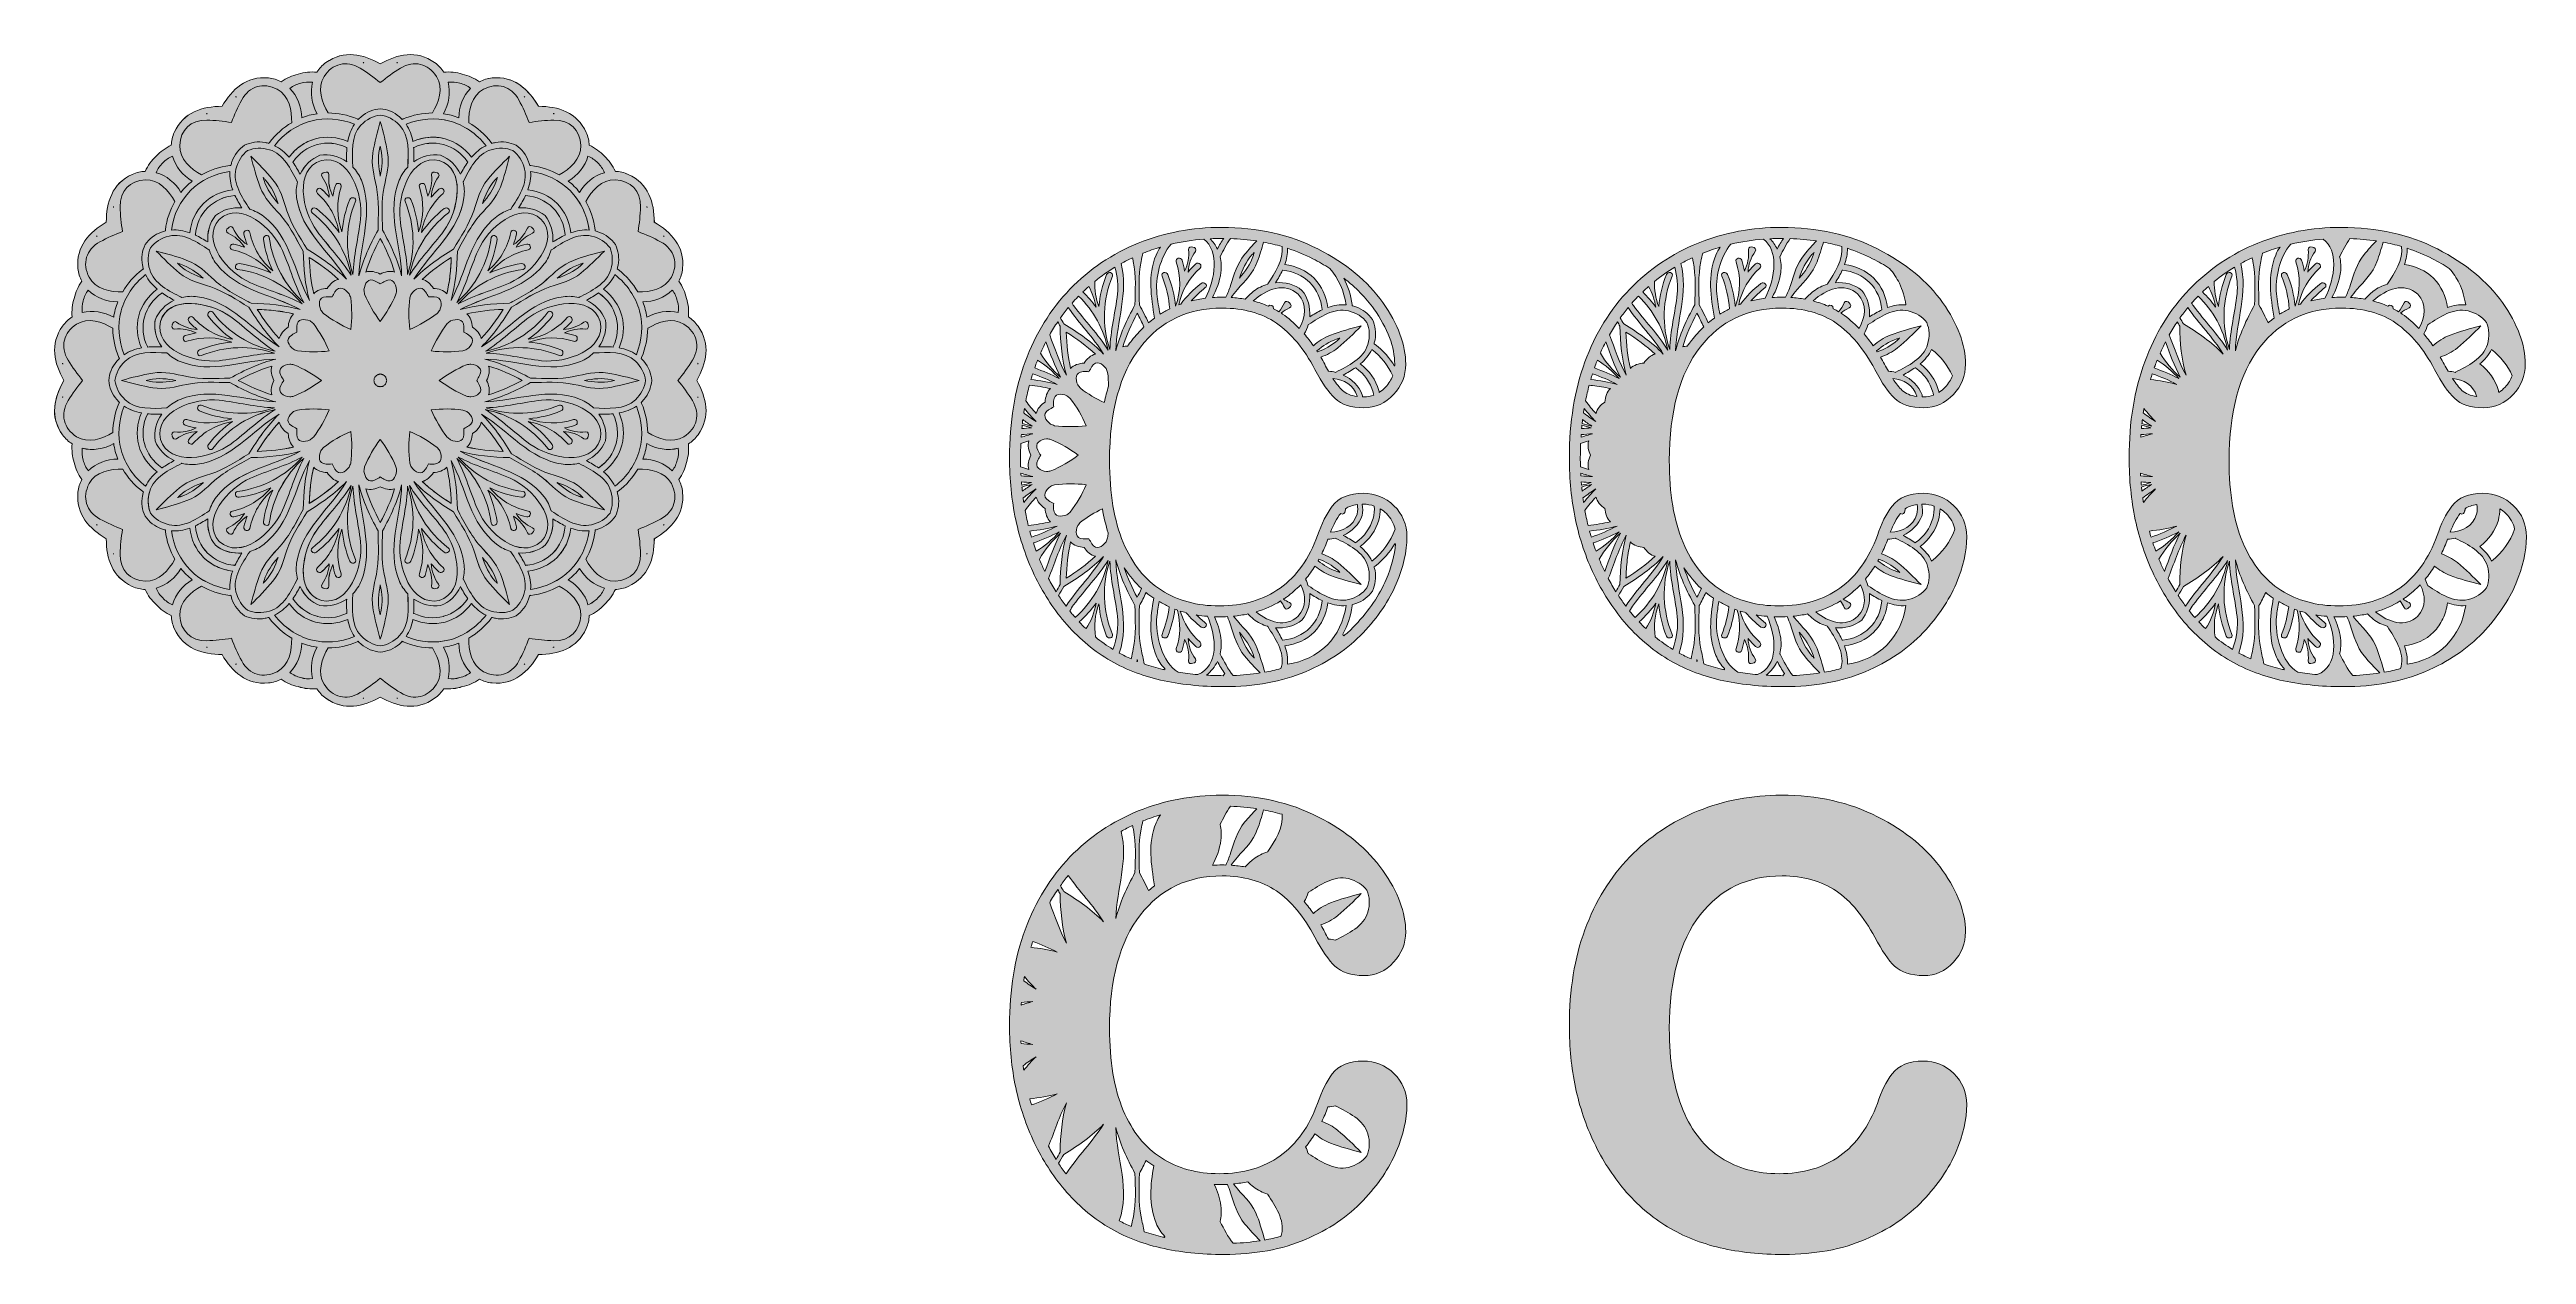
# Model space of a CAD drawing. Extents: x -272 to 630, y -390 to 48.
import ezdxf

# ---------------------------------------------------------------- set-up
doc = ezdxf.new("R2010")
doc.units = 0
doc.header["$MEASUREMENT"] = 0
doc.layers.add('Layer 1', color=7, linetype='Continuous', lineweight=0)

msp = doc.modelspace()

# ---------------------------------------------------------------- hatches: boundary and pattern name
at = {"layer": 'Layer 1', "true_color": 0x005978, "transparency": 33554687}
h = msp.add_hatch(color=146, dxfattribs=at)
h.dxf.hatch_style = 2
edge = h.paths.add_edge_path()
edge.add_spline(control_points=[(-36, -78.08), (-35.97, -78.18), (-35.94, -78.27), (-35.92, -78.36), (-35.95, -78.29), (-35.99, -78.21), (-36.03, -78.14), (-36.02, -78.12), (-36.01, -78.1), (-36, -78.08)], knot_values=[0, 0, 0, 0, 1, 1, 1, 2, 2, 2, 3, 3, 3, 3], degree=3, periodic=0)
edge = h.paths.add_edge_path()
edge.add_spline(control_points=[(-48.51, -19.48), (-48.51, -19.48), (-48.51, -19.42), (-48.51, -19.42), (-48.44, -19.49), (-48.37, -19.55), (-48.3, -19.62), (-48.37, -19.57), (-48.44, -19.53), (-48.51, -19.48)], knot_values=[0, 0, 0, 0, 1, 1, 1, 2, 2, 2, 3, 3, 3, 3], degree=3, periodic=0)
edge = h.paths.add_edge_path()
edge.add_spline(control_points=[(-48.51, -124.78), (-48.51, -124.78), (-48.51, -124.72), (-48.51, -124.72), (-48.44, -124.67), (-48.37, -124.63), (-48.3, -124.58), (-48.37, -124.65), (-48.44, -124.71), (-48.51, -124.78)], knot_values=[0, 0, 0, 0, 1, 1, 1, 2, 2, 2, 3, 3, 3, 3], degree=3, periodic=0)
edge = h.paths.add_edge_path()
edge.add_spline(control_points=[(-54.54, -9.03), (-54.55, -8.95), (-54.56, -8.86), (-54.56, -8.77), (-54.54, -8.87), (-54.51, -8.96), (-54.49, -9.06), (-54.51, -9.05), (-54.53, -9.03), (-54.54, -9.03)], knot_values=[0, 0, 0, 0, 1, 1, 1, 2, 2, 2, 3, 3, 3, 3], degree=3, periodic=0)
edge = h.paths.add_edge_path()
edge.add_spline(control_points=[(-54.56, -135.43), (-54.56, -135.34), (-54.55, -135.26), (-54.54, -135.17), (-54.53, -135.17), (-54.51, -135.16), (-54.49, -135.15), (-54.51, -135.24), (-54.54, -135.33), (-54.56, -135.43)], knot_values=[0, 0, 0, 0, 1, 1, 1, 2, 2, 2, 3, 3, 3, 3], degree=3, periodic=0)
edge = h.paths.add_edge_path()
edge.add_spline(control_points=[(-88.65, 25.08), (-88.66, 25.09), (-88.67, 25.11), (-88.68, 25.13), (-88.58, 25.11), (-88.49, 25.08), (-88.4, 25.06), (-88.48, 25.07), (-88.57, 25.07), (-88.65, 25.08)], knot_values=[0, 0, 0, 0, 1, 1, 1, 2, 2, 2, 3, 3, 3, 3], degree=3, periodic=0)
edge = h.paths.add_edge_path()
edge.add_spline(control_points=[(-88.68, -169.33), (-88.67, -169.31), (-88.66, -169.29), (-88.65, -169.28), (-88.57, -169.27), (-88.48, -169.27), (-88.4, -169.26), (-88.49, -169.28), (-88.58, -169.31), (-88.68, -169.33)], knot_values=[0, 0, 0, 0, 1, 1, 1, 2, 2, 2, 3, 3, 3, 3], degree=3, periodic=0)
edge = h.paths.add_edge_path()
edge.add_spline(control_points=[(-99.1, 31.11), (-99.15, 31.18), (-99.19, 31.25), (-99.24, 31.32), (-99.18, 31.25), (-99.11, 31.19), (-99.04, 31.11), (-99.04, 31.11), (-99.1, 31.11), (-99.1, 31.11)], knot_values=[0, 0, 0, 0, 1, 1, 1, 2, 2, 2, 3, 3, 3, 3], degree=3, periodic=0)
edge = h.paths.add_edge_path()
edge.add_spline(control_points=[(-99.24, -175.52), (-99.19, -175.45), (-99.15, -175.38), (-99.1, -175.31), (-99.1, -175.31), (-99.04, -175.31), (-99.04, -175.31), (-99.11, -175.39), (-99.18, -175.45), (-99.24, -175.52)], knot_values=[0, 0, 0, 0, 1, 1, 1, 2, 2, 2, 3, 3, 3, 3], degree=3, periodic=0)
edge = h.paths.add_edge_path()
edge.add_spline(control_points=[(-145.74, -187.83), (-145.72, -187.81), (-145.7, -187.81), (-145.69, -187.8), (-145.62, -187.83), (-145.54, -187.88), (-145.46, -187.91), (-145.55, -187.88), (-145.65, -187.85), (-145.74, -187.83)], knot_values=[0, 0, 0, 0, 1, 1, 1, 2, 2, 2, 3, 3, 3, 3], degree=3, periodic=0)
edge = h.paths.add_edge_path()
edge.add_spline(control_points=[(-157.98, -187.91), (-157.91, -187.88), (-157.83, -187.83), (-157.76, -187.8), (-157.74, -187.81), (-157.72, -187.81), (-157.71, -187.83), (-157.8, -187.85), (-157.89, -187.88), (-157.98, -187.91)], knot_values=[0, 0, 0, 0, 1, 1, 1, 2, 2, 2, 3, 3, 3, 3], degree=3, periodic=0)
edge = h.paths.add_edge_path()
edge.add_spline(control_points=[(-157.71, 43.63), (-157.72, 43.61), (-157.74, 43.61), (-157.76, 43.6), (-157.83, 43.63), (-157.91, 43.67), (-157.98, 43.71), (-157.89, 43.68), (-157.8, 43.65), (-157.71, 43.63)], knot_values=[0, 0, 0, 0, 1, 1, 1, 2, 2, 2, 3, 3, 3, 3], degree=3, periodic=0)
edge = h.paths.add_edge_path()
edge.add_spline(control_points=[(-145.46, 43.71), (-145.54, 43.67), (-145.62, 43.63), (-145.69, 43.6), (-145.7, 43.61), (-145.72, 43.61), (-145.74, 43.63), (-145.65, 43.65), (-145.55, 43.68), (-145.46, 43.71)], knot_values=[0, 0, 0, 0, 1, 1, 1, 2, 2, 2, 3, 3, 3, 3], degree=3, periodic=0)
edge = h.paths.add_edge_path()
edge.add_spline(control_points=[(-204.41, -175.31), (-204.41, -175.31), (-204.34, -175.31), (-204.34, -175.31), (-204.3, -175.38), (-204.25, -175.45), (-204.21, -175.52), (-204.27, -175.45), (-204.34, -175.39), (-204.41, -175.31)], knot_values=[0, 0, 0, 0, 1, 1, 1, 2, 2, 2, 3, 3, 3, 3], degree=3, periodic=0)
edge = h.paths.add_edge_path()
edge.add_spline(control_points=[(-215.05, -169.26), (-214.97, -169.27), (-214.88, -169.27), (-214.79, -169.28), (-214.79, -169.29), (-214.77, -169.31), (-214.77, -169.33), (-214.86, -169.31), (-214.96, -169.28), (-215.05, -169.26)], knot_values=[0, 0, 0, 0, 1, 1, 1, 2, 2, 2, 3, 3, 3, 3], degree=3, periodic=0)
edge = h.paths.add_edge_path()
edge.add_spline(control_points=[(-214.77, 25.13), (-214.77, 25.11), (-214.79, 25.09), (-214.79, 25.08), (-214.88, 25.07), (-214.97, 25.07), (-215.05, 25.06), (-214.96, 25.08), (-214.86, 25.11), (-214.77, 25.13)], knot_values=[0, 0, 0, 0, 1, 1, 1, 2, 2, 2, 3, 3, 3, 3], degree=3, periodic=0)
edge = h.paths.add_edge_path()
edge.add_spline(control_points=[(-204.21, 31.32), (-204.25, 31.25), (-204.3, 31.18), (-204.34, 31.11), (-204.34, 31.11), (-204.41, 31.11), (-204.41, 31.11), (-204.34, 31.19), (-204.27, 31.25), (-204.21, 31.32)], knot_values=[0, 0, 0, 0, 1, 1, 1, 2, 2, 2, 3, 3, 3, 3], degree=3, periodic=0)
edge = h.paths.add_edge_path()
edge.add_spline(control_points=[(-248.9, -9.03), (-248.92, -9.03), (-248.93, -9.05), (-248.95, -9.06), (-248.93, -8.96), (-248.91, -8.87), (-248.89, -8.77), (-248.89, -8.86), (-248.9, -8.95), (-248.9, -9.03)], knot_values=[0, 0, 0, 0, 1, 1, 1, 2, 2, 2, 3, 3, 3, 3], degree=3, periodic=0)
edge = h.paths.add_edge_path()
edge.add_spline(control_points=[(-248.95, -135.15), (-248.93, -135.16), (-248.92, -135.17), (-248.9, -135.17), (-248.9, -135.26), (-248.89, -135.34), (-248.89, -135.43), (-248.91, -135.33), (-248.93, -135.24), (-248.95, -135.15)], knot_values=[0, 0, 0, 0, 1, 1, 1, 2, 2, 2, 3, 3, 3, 3], degree=3, periodic=0)
edge = h.paths.add_edge_path()
edge.add_spline(control_points=[(-254.94, -19.48), (-255, -19.53), (-255.08, -19.57), (-255.15, -19.62), (-255.08, -19.55), (-255.01, -19.49), (-254.94, -19.42), (-254.94, -19.42), (-254.94, -19.48), (-254.94, -19.48)], knot_values=[0, 0, 0, 0, 1, 1, 1, 2, 2, 2, 3, 3, 3, 3], degree=3, periodic=0)
edge = h.paths.add_edge_path()
edge.add_spline(control_points=[(-254.94, -124.78), (-255.01, -124.71), (-255.08, -124.65), (-255.15, -124.58), (-255.08, -124.63), (-255, -124.67), (-254.94, -124.72), (-254.94, -124.72), (-254.94, -124.78), (-254.94, -124.78)], knot_values=[0, 0, 0, 0, 1, 1, 1, 2, 2, 2, 3, 3, 3, 3], degree=3, periodic=0)
edge = h.paths.add_edge_path()
edge.add_spline(control_points=[(-267.53, -78.36), (-267.5, -78.27), (-267.48, -78.18), (-267.45, -78.08), (-267.44, -78.1), (-267.43, -78.12), (-267.42, -78.14), (-267.46, -78.21), (-267.5, -78.29), (-267.53, -78.36)], knot_values=[0, 0, 0, 0, 1, 1, 1, 2, 2, 2, 3, 3, 3, 3], degree=3, periodic=0)
edge = h.paths.add_edge_path()
edge.add_spline(control_points=[(-267.45, -66.12), (-267.48, -66.02), (-267.5, -65.93), (-267.53, -65.84), (-267.5, -65.91), (-267.46, -65.99), (-267.42, -66.07), (-267.43, -66.08), (-267.44, -66.1), (-267.45, -66.12)], knot_values=[0, 0, 0, 0, 1, 1, 1, 2, 2, 2, 3, 3, 3, 3], degree=3, periodic=0)
edge = h.paths.add_edge_path()
edge.add_spline(control_points=[(-35.91, -65.84), (-35.94, -65.93), (-35.97, -66.02), (-36, -66.12), (-36.01, -66.1), (-36.02, -66.08), (-36.03, -66.07), (-35.99, -65.99), (-35.95, -65.91), (-35.91, -65.84)], knot_values=[0, 0, 0, 0, 1, 1, 1, 2, 2, 2, 3, 3, 3, 3], degree=3, periodic=0)
edge = h.paths.add_edge_path()
edge.add_spline(control_points=[(-35.93, -52.29), (-36.92, -50.91), (-38.12, -49.82), (-39.44, -48.99), (-39.21, -46.66), (-39.46, -44.36), (-40.18, -42.21), (-40.63, -39.99), (-41.56, -37.87), (-42.92, -35.97), (-42.2, -34.59), (-41.71, -33.05), (-41.54, -31.36), (-40.75, -23.26), (-45.67, -18.11), (-51.86, -14.44), (-51.93, -7.25), (-53.94, -0.41), (-61.35, 2.95), (-62.9, 3.66), (-64.49, 4), (-66.05, 4.05), (-67.02, 6.19), (-68.38, 8.05), (-70.07, 9.55), (-71.57, 11.24), (-73.43, 12.6), (-75.57, 13.57), (-75.63, 15.13), (-75.97, 16.72), (-76.67, 18.27), (-80.04, 25.68), (-86.88, 27.69), (-94.07, 27.77), (-97.47, 33.51), (-102.16, 38.17), (-109.29, 38.17), (-109.84, 38.17), (-110.41, 38.14), (-110.99, 38.08), (-112.68, 37.92), (-114.21, 37.42), (-115.59, 36.7), (-117.5, 38.07), (-119.62, 38.99), (-121.83, 39.45), (-123.98, 40.16), (-126.28, 40.42), (-128.62, 40.19), (-129.45, 41.5), (-130.53, 42.7), (-131.91, 43.69), (-138.53, 48.43), (-145.46, 46.74), (-151.72, 43.22), (-157.99, 46.74), (-164.92, 48.43), (-171.54, 43.69), (-172.91, 42.7), (-174, 41.5), (-174.83, 40.19), (-177.16, 40.42), (-179.47, 40.16), (-181.61, 39.45), (-183.83, 38.99), (-185.95, 38.07), (-187.86, 36.7), (-189.23, 37.42), (-190.77, 37.92), (-192.46, 38.08), (-200.56, 38.88), (-205.72, 33.95), (-209.38, 27.77), (-212.97, 27.73), (-216.48, 27.21), (-219.51, 25.77), (-222.54, 24.33), (-225.1, 21.98), (-226.78, 18.27), (-227.48, 16.72), (-227.82, 15.13), (-227.88, 13.57), (-230.01, 12.6), (-231.88, 11.24), (-233.38, 9.55), (-235.07, 8.05), (-236.42, 6.19), (-237.4, 4.05), (-238.96, 4), (-240.54, 3.66), (-242.09, 2.95), (-249.51, -0.41), (-251.51, -7.25), (-251.59, -14.44), (-257.78, -18.11), (-262.7, -23.26), (-261.91, -31.36), (-261.74, -33.05), (-261.25, -34.59), (-260.52, -35.97), (-261.89, -37.87), (-262.81, -39.99), (-263.27, -42.21), (-263.98, -44.36), (-264.24, -46.66), (-264.01, -48.99), (-265.33, -49.82), (-266.53, -50.91), (-267.51, -52.29), (-272.25, -58.91), (-270.57, -65.84), (-267.04, -72.1), (-269.03, -75.63), (-270.43, -79.37), (-270.43, -83.14), (-270.43, -86.07), (-269.59, -89.02), (-267.51, -91.91), (-266.53, -93.29), (-265.33, -94.38), (-264.01, -95.21), (-264.24, -97.54), (-263.98, -99.84), (-263.27, -101.99), (-262.81, -104.21), (-261.89, -106.33), (-260.52, -108.23), (-261.25, -109.61), (-261.74, -111.15), (-261.91, -112.84), (-262.7, -120.94), (-257.78, -126.09), (-251.59, -129.76), (-251.51, -136.95), (-249.51, -143.79), (-242.09, -147.15), (-240.54, -147.86), (-238.96, -148.2), (-237.4, -148.26), (-236.42, -150.39), (-235.07, -152.25), (-233.38, -153.75), (-231.88, -155.44), (-230.01, -156.8), (-227.88, -157.77), (-227.82, -159.33), (-227.48, -160.92), (-226.78, -162.47), (-223.41, -169.88), (-216.57, -171.89), (-209.38, -171.97), (-205.72, -178.15), (-200.56, -183.08), (-192.46, -182.28), (-190.77, -182.12), (-189.23, -181.63), (-187.86, -180.9), (-185.95, -182.27), (-183.83, -183.19), (-181.61, -183.65), (-179.47, -184.37), (-177.16, -184.62), (-174.83, -184.39), (-174, -185.71), (-172.91, -186.9), (-171.54, -187.89), (-164.92, -192.63), (-157.99, -190.94), (-151.72, -187.42), (-145.46, -190.94), (-138.53, -192.63), (-131.91, -187.89), (-130.53, -186.9), (-129.45, -185.71), (-128.62, -184.39), (-126.28, -184.62), (-123.98, -184.37), (-121.83, -183.65), (-119.62, -183.19), (-117.5, -182.27), (-115.59, -180.9), (-114.21, -181.63), (-112.68, -182.12), (-110.99, -182.28), (-102.88, -183.08), (-97.73, -178.15), (-94.07, -171.97), (-86.88, -171.89), (-80.04, -169.88), (-76.67, -162.47), (-75.97, -160.92), (-75.63, -159.33), (-75.57, -157.77), (-73.43, -156.8), (-71.57, -155.44), (-70.07, -153.75), (-68.38, -152.25), (-67.02, -150.39), (-66.05, -148.26), (-64.49, -148.2), (-62.9, -147.86), (-61.35, -147.15), (-53.94, -143.79), (-51.93, -136.95), (-51.86, -129.76), (-45.67, -126.09), (-40.75, -120.94), (-41.54, -112.84), (-41.71, -111.15), (-42.2, -109.61), (-42.92, -108.23), (-41.56, -106.33), (-40.63, -104.21), (-40.18, -101.99), (-39.46, -99.84), (-39.21, -97.54), (-39.44, -95.21), (-38.12, -94.38), (-36.92, -93.29), (-35.93, -91.91), (-31.19, -85.29), (-32.88, -78.37), (-36.4, -72.1), (-32.88, -65.84), (-31.19, -58.91), (-35.93, -52.29)], knot_values=[0, 0, 0, 0, 1, 1, 1, 2, 2, 2, 3, 3, 3, 4, 4, 4, 5, 5, 5, 6, 6, 6, 7, 7, 7, 8, 8, 8, 9, 9, 9, 10, 10, 10, 11, 11, 11, 12, 12, 12, 13, 13, 13, 14, 14, 14, 15, 15, 15, 16, 16, 16, 17, 17, 17, 18, 18, 18, 19, 19, 19, 20, 20, 20, 21, 21, 21, 22, 22, 22, 23, 23, 23, 24, 24, 24, 25, 25, 25, 26, 26, 26, 27, 27, 27, 28, 28, 28, 29, 29, 29, 30, 30, 30, 31, 31, 31, 32, 32, 32, 33, 33, 33, 34, 34, 34, 35, 35, 35, 36, 36, 36, 37, 37, 37, 38, 38, 38, 39, 39, 39, 40, 40, 40, 41, 41, 41, 42, 42, 42, 43, 43, 43, 44, 44, 44, 45, 45, 45, 46, 46, 46, 47, 47, 47, 48, 48, 48, 49, 49, 49, 50, 50, 50, 51, 51, 51, 52, 52, 52, 53, 53, 53, 54, 54, 54, 55, 55, 55, 56, 56, 56, 57, 57, 57, 58, 58, 58, 59, 59, 59, 60, 60, 60, 61, 61, 61, 62, 62, 62, 63, 63, 63, 64, 64, 64, 65, 65, 65, 66, 66, 66, 67, 67, 67, 68, 68, 68, 69, 69, 69, 70, 70, 70, 71, 71, 71, 72, 72, 72, 73, 73, 73, 74, 74, 74, 75, 75, 75, 75], degree=3, periodic=0)
at = {"layer": 'Layer 1', "true_color": 0x04878f, "transparency": 33554687}
h = msp.add_hatch(color=136, dxfattribs=at)
h.dxf.hatch_style = 2
edge = h.paths.add_edge_path()
edge.add_spline(control_points=[(-36, -78.08), (-35.97, -78.18), (-35.94, -78.27), (-35.92, -78.36), (-35.95, -78.29), (-35.99, -78.21), (-36.03, -78.14), (-36.02, -78.12), (-36.01, -78.1), (-36, -78.08)], knot_values=[0, 0, 0, 0, 1, 1, 1, 2, 2, 2, 3, 3, 3, 3], degree=3, periodic=0)
edge = h.paths.add_edge_path()
edge.add_spline(control_points=[(-48.51, -19.48), (-48.51, -19.48), (-48.51, -19.42), (-48.51, -19.42), (-48.44, -19.49), (-48.37, -19.55), (-48.3, -19.62), (-48.37, -19.57), (-48.44, -19.53), (-48.51, -19.48)], knot_values=[0, 0, 0, 0, 1, 1, 1, 2, 2, 2, 3, 3, 3, 3], degree=3, periodic=0)
edge = h.paths.add_edge_path()
edge.add_spline(control_points=[(-48.51, -124.78), (-48.51, -124.78), (-48.51, -124.72), (-48.51, -124.72), (-48.44, -124.67), (-48.37, -124.63), (-48.3, -124.58), (-48.37, -124.65), (-48.44, -124.71), (-48.51, -124.78)], knot_values=[0, 0, 0, 0, 1, 1, 1, 2, 2, 2, 3, 3, 3, 3], degree=3, periodic=0)
edge = h.paths.add_edge_path()
edge.add_spline(control_points=[(-54.54, -9.03), (-54.55, -8.95), (-54.56, -8.86), (-54.56, -8.77), (-54.54, -8.87), (-54.51, -8.96), (-54.49, -9.06), (-54.51, -9.05), (-54.53, -9.03), (-54.54, -9.03)], knot_values=[0, 0, 0, 0, 1, 1, 1, 2, 2, 2, 3, 3, 3, 3], degree=3, periodic=0)
edge = h.paths.add_edge_path()
edge.add_spline(control_points=[(-54.56, -135.43), (-54.56, -135.34), (-54.55, -135.26), (-54.54, -135.17), (-54.53, -135.17), (-54.51, -135.16), (-54.49, -135.15), (-54.51, -135.24), (-54.54, -135.33), (-54.56, -135.43)], knot_values=[0, 0, 0, 0, 1, 1, 1, 2, 2, 2, 3, 3, 3, 3], degree=3, periodic=0)
edge = h.paths.add_edge_path()
edge.add_spline(control_points=[(-58.77, -79.16), (-62.64, -82.86), (-68.95, -82.36), (-73.85, -82.1), (-73.9, -82.1), (-73.94, -82.12), (-73.99, -82.12), (-75.35, -80.82), (-76.96, -79.73), (-78.8, -78.99), (-90.28, -74.31), (-101.92, -79.6), (-113.66, -79.89), (-107.91, -78.46), (-102.27, -75.84), (-96.94, -72.91), (-91.65, -72.84), (-86.4, -72.43), (-81.18, -73.52), (-76.94, -74.4), (-73.21, -75.5), (-68.83, -74.77), (-64.99, -74.13), (-61.2, -73.17), (-57.43, -72.1), (-61.2, -71.04), (-64.99, -70.07), (-68.83, -69.43), (-73.21, -68.7), (-76.94, -69.8), (-81.18, -70.69), (-86.4, -71.77), (-91.65, -71.36), (-96.94, -71.29), (-102.27, -68.36), (-107.91, -65.74), (-113.66, -64.31), (-101.92, -64.6), (-90.28, -69.89), (-78.8, -65.21), (-76.96, -64.47), (-75.35, -63.38), (-73.99, -62.08), (-73.94, -62.08), (-73.9, -62.1), (-73.85, -62.1), (-68.95, -61.84), (-62.64, -61.34), (-58.77, -65.04), (-56.63, -67.08), (-55.38, -69.53), (-55.04, -72.1), (-55.38, -74.67), (-56.63, -77.12), (-58.77, -79.16)], knot_values=[0, 0, 0, 0, 1, 1, 1, 2, 2, 2, 3, 3, 3, 4, 4, 4, 5, 5, 5, 6, 6, 6, 7, 7, 7, 8, 8, 8, 9, 9, 9, 10, 10, 10, 11, 11, 11, 12, 12, 12, 13, 13, 13, 14, 14, 14, 15, 15, 15, 16, 16, 16, 17, 17, 17, 18, 18, 18, 18], degree=3, periodic=0)
edge = h.paths.add_edge_path()
edge.add_spline(control_points=[(-67.99, -120.44), (-69.57, -122.5), (-71.88, -123.99), (-74.75, -124.69), (-79.95, -125.96), (-85.17, -122.38), (-89.28, -119.7), (-89.33, -119.67), (-89.38, -119.65), (-89.42, -119.62), (-89.95, -117.82), (-90.8, -116.09), (-92.01, -114.53), (-99.6, -104.76), (-112.29, -103.49), (-122.59, -97.9), (-116.91, -99.52), (-110.74, -100.07), (-104.68, -100.19), (-100.07, -102.78), (-95.31, -105.05), (-91.34, -108.6), (-88.11, -111.48), (-85.43, -114.3), (-81.28, -115.86), (-77.62, -117.22), (-73.86, -118.28), (-70.07, -119.25), (-72.8, -116.44), (-75.59, -113.71), (-78.61, -111.24), (-82.03, -108.42), (-85.81, -107.5), (-89.92, -106.15), (-94.98, -104.47), (-99.33, -101.5), (-103.88, -98.79), (-107.02, -93.58), (-110.6, -88.5), (-114.87, -84.38), (-104.85, -90.5), (-97.41, -100.91), (-85.12, -102.6), (-83.16, -102.87), (-81.22, -102.74), (-79.4, -102.29), (-79.35, -102.32), (-79.33, -102.35), (-79.28, -102.38), (-74.91, -104.6), (-69.19, -107.32), (-67.69, -112.47), (-66.86, -115.3), (-67, -118.05), (-67.99, -120.44)], knot_values=[0, 0, 0, 0, 1, 1, 1, 2, 2, 2, 3, 3, 3, 4, 4, 4, 5, 5, 5, 6, 6, 6, 7, 7, 7, 8, 8, 8, 9, 9, 9, 10, 10, 10, 11, 11, 11, 12, 12, 12, 13, 13, 13, 14, 14, 14, 15, 15, 15, 16, 16, 16, 17, 17, 17, 18, 18, 18, 18], degree=3, periodic=0)
edge = h.paths.add_edge_path()
edge.add_spline(control_points=[(-88.68, -169.33), (-88.67, -169.31), (-88.66, -169.29), (-88.65, -169.28), (-88.57, -169.27), (-88.48, -169.27), (-88.4, -169.26), (-88.49, -169.28), (-88.58, -169.31), (-88.68, -169.33)], knot_values=[0, 0, 0, 0, 1, 1, 1, 2, 2, 2, 3, 3, 3, 3], degree=3, periodic=0)
edge = h.paths.add_edge_path()
edge.add_spline(control_points=[(-99.13, -149.07), (-99.83, -151.95), (-101.33, -154.25), (-103.38, -155.83), (-105.78, -156.82), (-108.52, -156.96), (-111.36, -156.13), (-116.5, -154.63), (-119.22, -148.92), (-121.45, -144.54), (-121.47, -144.49), (-121.51, -144.47), (-121.54, -144.43), (-121.08, -142.6), (-120.96, -140.66), (-121.22, -138.71), (-122.92, -126.42), (-133.32, -118.98), (-139.44, -108.95), (-135.33, -113.22), (-130.24, -116.8), (-125.04, -119.95), (-122.33, -124.5), (-119.35, -128.84), (-117.67, -133.91), (-116.32, -138.02), (-115.41, -141.79), (-112.59, -145.22), (-110.11, -148.23), (-107.38, -151.03), (-104.58, -153.76), (-105.54, -149.96), (-106.6, -146.2), (-107.97, -142.55), (-109.52, -138.39), (-112.34, -135.71), (-115.22, -132.49), (-118.78, -128.51), (-121.05, -123.75), (-123.63, -119.14), (-123.76, -113.08), (-124.3, -106.92), (-125.93, -101.24), (-120.34, -111.54), (-119.07, -124.22), (-109.29, -131.82), (-107.74, -133.02), (-106, -133.88), (-104.2, -134.4), (-104.18, -134.45), (-104.16, -134.49), (-104.13, -134.54), (-101.45, -138.65), (-97.86, -143.87), (-99.13, -149.07)], knot_values=[0, 0, 0, 0, 1, 1, 1, 2, 2, 2, 3, 3, 3, 4, 4, 4, 5, 5, 5, 6, 6, 6, 7, 7, 7, 8, 8, 8, 9, 9, 9, 10, 10, 10, 11, 11, 11, 12, 12, 12, 13, 13, 13, 14, 14, 14, 15, 15, 15, 16, 16, 16, 17, 17, 17, 18, 18, 18, 18], degree=3, periodic=0)
edge = h.paths.add_edge_path()
edge.add_spline(control_points=[(-99.24, -175.52), (-99.19, -175.45), (-99.15, -175.38), (-99.1, -175.31), (-99.1, -175.31), (-99.04, -175.31), (-99.04, -175.31), (-99.11, -175.39), (-99.18, -175.45), (-99.24, -175.52)], knot_values=[0, 0, 0, 0, 1, 1, 1, 2, 2, 2, 3, 3, 3, 3], degree=3, periodic=0)
edge = h.paths.add_edge_path()
edge.add_spline(control_points=[(-121.22, -5.49), (-120.96, -3.54), (-121.08, -1.6), (-121.54, 0.23), (-121.51, 0.27), (-121.47, 0.29), (-121.45, 0.34), (-119.22, 4.72), (-116.5, 10.43), (-111.36, 11.93), (-108.52, 12.76), (-105.78, 12.62), (-103.38, 11.63), (-101.33, 10.05), (-99.83, 7.74), (-99.13, 4.87), (-97.86, -0.33), (-101.45, -5.55), (-104.13, -9.66), (-104.16, -9.71), (-104.18, -9.75), (-104.2, -9.8), (-106, -10.32), (-107.74, -11.18), (-109.29, -12.39), (-119.07, -19.98), (-120.34, -32.66), (-125.93, -42.96), (-124.3, -37.28), (-123.76, -31.12), (-123.63, -25.06), (-121.05, -20.45), (-118.78, -15.69), (-115.22, -11.71), (-112.34, -8.49), (-109.52, -5.81), (-107.97, -1.65), (-106.6, 2), (-105.54, 5.76), (-104.58, 9.56), (-107.38, 6.83), (-110.11, 4.03), (-112.59, 1.02), (-115.41, -2.41), (-116.32, -6.18), (-117.67, -10.29), (-119.35, -15.36), (-122.33, -19.71), (-125.04, -24.25), (-130.24, -27.4), (-135.33, -30.98), (-139.44, -35.25), (-133.32, -25.22), (-122.92, -17.78), (-121.22, -5.49)], knot_values=[0, 0, 0, 0, 1, 1, 1, 2, 2, 2, 3, 3, 3, 4, 4, 4, 5, 5, 5, 6, 6, 6, 7, 7, 7, 8, 8, 8, 9, 9, 9, 10, 10, 10, 11, 11, 11, 12, 12, 12, 13, 13, 13, 14, 14, 14, 15, 15, 15, 16, 16, 16, 17, 17, 17, 18, 18, 18, 18], degree=3, periodic=0)
edge = h.paths.add_edge_path()
edge.add_spline(control_points=[(-99.04, 31.11), (-99.04, 31.11), (-99.1, 31.11), (-99.1, 31.11), (-99.15, 31.18), (-99.19, 31.25), (-99.24, 31.32), (-99.18, 31.25), (-99.11, 31.19), (-99.04, 31.11)], knot_values=[0, 0, 0, 0, 1, 1, 1, 2, 2, 2, 3, 3, 3, 3], degree=3, periodic=0)
edge = h.paths.add_edge_path()
edge.add_spline(control_points=[(-92.01, -29.67), (-90.8, -28.12), (-89.95, -26.38), (-89.42, -24.58), (-89.38, -24.56), (-89.33, -24.53), (-89.28, -24.5), (-85.17, -21.83), (-79.95, -18.24), (-74.75, -19.51), (-71.88, -20.21), (-69.57, -21.71), (-67.99, -23.76), (-67, -26.15), (-66.86, -28.9), (-67.69, -31.73), (-69.19, -36.88), (-74.91, -39.6), (-79.28, -41.83), (-79.33, -41.85), (-79.35, -41.88), (-79.4, -41.91), (-81.22, -41.46), (-83.16, -41.33), (-85.12, -41.6), (-97.41, -43.29), (-104.85, -53.7), (-114.87, -59.82), (-110.6, -55.7), (-107.02, -50.62), (-103.88, -45.41), (-99.33, -42.7), (-94.98, -39.73), (-89.92, -38.05), (-85.81, -36.7), (-82.03, -35.79), (-78.61, -32.97), (-75.59, -30.49), (-72.8, -27.76), (-70.07, -24.95), (-73.86, -25.92), (-77.62, -26.98), (-81.28, -28.35), (-85.43, -29.9), (-88.11, -32.72), (-91.34, -35.6), (-95.31, -39.15), (-100.07, -41.42), (-104.68, -44.01), (-110.74, -44.13), (-116.91, -44.68), (-122.59, -46.31), (-112.29, -40.71), (-99.6, -39.44), (-92.01, -29.67)], knot_values=[0, 0, 0, 0, 1, 1, 1, 2, 2, 2, 3, 3, 3, 4, 4, 4, 5, 5, 5, 6, 6, 6, 7, 7, 7, 8, 8, 8, 9, 9, 9, 10, 10, 10, 11, 11, 11, 12, 12, 12, 13, 13, 13, 14, 14, 14, 15, 15, 15, 16, 16, 16, 17, 17, 17, 18, 18, 18, 18], degree=3, periodic=0)
edge = h.paths.add_edge_path()
edge.add_spline(control_points=[(-88.4, 25.06), (-88.48, 25.07), (-88.57, 25.07), (-88.65, 25.08), (-88.66, 25.09), (-88.67, 25.11), (-88.68, 25.13), (-88.58, 25.11), (-88.49, 25.08), (-88.4, 25.06)], knot_values=[0, 0, 0, 0, 1, 1, 1, 2, 2, 2, 3, 3, 3, 3], degree=3, periodic=0)
edge = h.paths.add_edge_path()
edge.add_spline(control_points=[(-141.73, 5.77), (-141.73, 5.72), (-141.7, 5.68), (-141.7, 5.63), (-143, 4.27), (-144.09, 2.66), (-144.83, 0.83), (-149.51, -10.66), (-144.22, -22.3), (-143.93, -34.04), (-145.36, -28.29), (-147.98, -22.64), (-150.91, -17.32), (-150.99, -12.03), (-151.39, -6.77), (-150.31, -1.55), (-149.43, 2.69), (-148.32, 6.41), (-149.06, 10.79), (-149.7, 14.64), (-150.66, 18.42), (-151.72, 22.19), (-152.79, 18.42), (-153.75, 14.64), (-154.39, 10.79), (-155.12, 6.41), (-154.02, 2.69), (-153.14, -1.55), (-152.05, -6.77), (-152.46, -12.03), (-152.53, -17.32), (-155.47, -22.64), (-158.08, -28.29), (-159.51, -34.04), (-159.23, -22.3), (-153.93, -10.66), (-158.61, 0.83), (-159.36, 2.66), (-160.44, 4.27), (-161.75, 5.63), (-161.74, 5.68), (-161.72, 5.72), (-161.72, 5.77), (-161.99, 10.67), (-162.48, 16.99), (-158.78, 20.85), (-156.74, 22.99), (-154.29, 24.24), (-151.72, 24.58), (-149.15, 24.24), (-146.71, 22.99), (-144.66, 20.85), (-140.96, 16.99), (-141.46, 10.67), (-141.73, 5.77)], knot_values=[0, 0, 0, 0, 1, 1, 1, 2, 2, 2, 3, 3, 3, 4, 4, 4, 5, 5, 5, 6, 6, 6, 7, 7, 7, 8, 8, 8, 9, 9, 9, 10, 10, 10, 11, 11, 11, 12, 12, 12, 13, 13, 13, 14, 14, 14, 15, 15, 15, 16, 16, 16, 17, 17, 17, 18, 18, 18, 18], degree=3, periodic=0)
edge = h.paths.add_edge_path()
edge.add_spline(control_points=[(-144.66, -165.06), (-146.71, -167.2), (-149.15, -168.44), (-151.72, -168.78), (-154.29, -168.44), (-156.74, -167.2), (-158.78, -165.06), (-162.48, -161.19), (-161.99, -154.87), (-161.72, -149.97), (-161.72, -149.92), (-161.74, -149.88), (-161.75, -149.83), (-160.44, -148.47), (-159.36, -146.86), (-158.61, -145.03), (-153.93, -133.54), (-159.23, -121.9), (-159.51, -110.16), (-158.08, -115.91), (-155.47, -121.56), (-152.53, -126.88), (-152.46, -132.17), (-152.05, -137.43), (-153.14, -142.65), (-154.02, -146.89), (-155.12, -150.61), (-154.39, -154.99), (-153.75, -158.84), (-152.79, -162.62), (-151.72, -166.39), (-150.66, -162.62), (-149.7, -158.84), (-149.06, -154.99), (-148.32, -150.61), (-149.43, -146.89), (-150.31, -142.65), (-151.39, -137.43), (-150.99, -132.17), (-150.91, -126.88), (-147.98, -121.56), (-145.36, -115.91), (-143.93, -110.16), (-144.22, -121.9), (-149.51, -133.54), (-144.83, -145.03), (-144.09, -146.86), (-143, -148.47), (-141.7, -149.83), (-141.7, -149.88), (-141.73, -149.92), (-141.73, -149.97), (-141.46, -154.87), (-140.96, -161.19), (-144.66, -165.06)], knot_values=[0, 0, 0, 0, 1, 1, 1, 2, 2, 2, 3, 3, 3, 4, 4, 4, 5, 5, 5, 6, 6, 6, 7, 7, 7, 8, 8, 8, 9, 9, 9, 10, 10, 10, 11, 11, 11, 12, 12, 12, 13, 13, 13, 14, 14, 14, 15, 15, 15, 16, 16, 16, 17, 17, 17, 18, 18, 18, 18], degree=3, periodic=0)
edge = h.paths.add_edge_path()
edge.add_spline(control_points=[(-145.74, -187.83), (-145.72, -187.81), (-145.7, -187.81), (-145.69, -187.8), (-145.62, -187.83), (-145.54, -187.88), (-145.46, -187.91), (-145.55, -187.88), (-145.65, -187.85), (-145.74, -187.83)], knot_values=[0, 0, 0, 0, 1, 1, 1, 2, 2, 2, 3, 3, 3, 3], degree=3, periodic=0)
edge = h.paths.add_edge_path()
edge.add_spline(control_points=[(-157.98, -187.91), (-157.91, -187.88), (-157.83, -187.83), (-157.76, -187.8), (-157.74, -187.81), (-157.72, -187.81), (-157.71, -187.83), (-157.8, -187.85), (-157.89, -187.88), (-157.98, -187.91)], knot_values=[0, 0, 0, 0, 1, 1, 1, 2, 2, 2, 3, 3, 3, 3], degree=3, periodic=0)
edge = h.paths.add_edge_path()
edge.add_spline(control_points=[(-157.71, 43.63), (-157.72, 43.61), (-157.74, 43.61), (-157.76, 43.6), (-157.83, 43.63), (-157.91, 43.67), (-157.98, 43.71), (-157.89, 43.68), (-157.8, 43.65), (-157.71, 43.63)], knot_values=[0, 0, 0, 0, 1, 1, 1, 2, 2, 2, 3, 3, 3, 3], degree=3, periodic=0)
edge = h.paths.add_edge_path()
edge.add_spline(control_points=[(-145.46, 43.71), (-145.54, 43.67), (-145.62, 43.63), (-145.69, 43.6), (-145.7, 43.61), (-145.72, 43.61), (-145.74, 43.63), (-145.65, 43.65), (-145.55, 43.68), (-145.46, 43.71)], knot_values=[0, 0, 0, 0, 1, 1, 1, 2, 2, 2, 3, 3, 3, 3], degree=3, periodic=0)
edge = h.paths.add_edge_path()
edge.add_spline(control_points=[(-178.41, -24.25), (-181.12, -19.71), (-184.1, -15.36), (-185.77, -10.29), (-187.12, -6.18), (-188.04, -2.41), (-190.86, 1.02), (-193.34, 4.03), (-196.06, 6.83), (-198.87, 9.56), (-197.91, 5.76), (-196.85, 2), (-195.48, -1.65), (-193.92, -5.81), (-191.1, -8.49), (-188.23, -11.71), (-184.67, -15.69), (-182.4, -20.45), (-179.82, -25.06), (-179.69, -31.12), (-179.14, -37.28), (-177.52, -42.96), (-183.11, -32.66), (-184.38, -19.98), (-194.16, -12.39), (-195.71, -11.18), (-197.45, -10.32), (-199.25, -9.8), (-199.27, -9.75), (-199.29, -9.71), (-199.32, -9.66), (-202, -5.55), (-205.59, -0.33), (-204.32, 4.87), (-203.61, 7.74), (-202.12, 10.05), (-200.06, 11.63), (-197.67, 12.62), (-194.92, 12.76), (-192.09, 11.93), (-186.95, 10.43), (-184.22, 4.72), (-182, 0.34), (-181.98, 0.29), (-181.94, 0.27), (-181.91, 0.23), (-182.36, -1.6), (-182.49, -3.54), (-182.22, -5.49), (-180.53, -17.78), (-170.13, -25.22), (-164, -35.25), (-168.12, -30.98), (-173.21, -27.4), (-178.41, -24.25)], knot_values=[0, 0, 0, 0, 1, 1, 1, 2, 2, 2, 3, 3, 3, 4, 4, 4, 5, 5, 5, 6, 6, 6, 7, 7, 7, 8, 8, 8, 9, 9, 9, 10, 10, 10, 11, 11, 11, 12, 12, 12, 13, 13, 13, 14, 14, 14, 15, 15, 15, 16, 16, 16, 17, 17, 17, 18, 18, 18, 18], degree=3, periodic=0)
edge = h.paths.add_edge_path()
edge.add_spline(control_points=[(-182.22, -138.71), (-182.49, -140.66), (-182.36, -142.6), (-181.91, -144.43), (-181.94, -144.47), (-181.98, -144.49), (-182, -144.54), (-184.22, -148.92), (-186.95, -154.63), (-192.09, -156.13), (-194.92, -156.96), (-197.67, -156.82), (-200.06, -155.83), (-202.12, -154.25), (-203.61, -151.95), (-204.32, -149.07), (-205.59, -143.87), (-202, -138.65), (-199.32, -134.54), (-199.29, -134.49), (-199.27, -134.45), (-199.25, -134.4), (-197.45, -133.88), (-195.71, -133.02), (-194.16, -131.82), (-184.38, -124.22), (-183.11, -111.54), (-177.52, -101.24), (-179.14, -106.92), (-179.69, -113.08), (-179.82, -119.14), (-182.4, -123.75), (-184.67, -128.51), (-188.23, -132.49), (-191.1, -135.71), (-193.92, -138.39), (-195.48, -142.55), (-196.85, -146.2), (-197.91, -149.96), (-198.87, -153.76), (-196.06, -151.03), (-193.34, -148.23), (-190.86, -145.22), (-188.04, -141.79), (-187.12, -138.02), (-185.77, -133.91), (-184.1, -128.84), (-181.12, -124.5), (-178.41, -119.95), (-173.21, -116.8), (-168.12, -113.22), (-164, -108.95), (-170.13, -118.98), (-180.53, -126.42), (-182.22, -138.71)], knot_values=[0, 0, 0, 0, 1, 1, 1, 2, 2, 2, 3, 3, 3, 4, 4, 4, 5, 5, 5, 6, 6, 6, 7, 7, 7, 8, 8, 8, 9, 9, 9, 10, 10, 10, 11, 11, 11, 12, 12, 12, 13, 13, 13, 14, 14, 14, 15, 15, 15, 16, 16, 16, 17, 17, 17, 18, 18, 18, 18], degree=3, periodic=0)
edge = h.paths.add_edge_path()
edge.add_spline(control_points=[(-204.41, -175.31), (-204.41, -175.31), (-204.34, -175.31), (-204.34, -175.31), (-204.3, -175.38), (-204.25, -175.45), (-204.21, -175.52), (-204.27, -175.45), (-204.34, -175.39), (-204.41, -175.31)], knot_values=[0, 0, 0, 0, 1, 1, 1, 2, 2, 2, 3, 3, 3, 3], degree=3, periodic=0)
edge = h.paths.add_edge_path()
edge.add_spline(control_points=[(-211.44, -114.53), (-212.64, -116.09), (-213.5, -117.82), (-214.02, -119.62), (-214.07, -119.65), (-214.12, -119.67), (-214.16, -119.7), (-218.28, -122.38), (-223.49, -125.96), (-228.7, -124.69), (-231.57, -123.99), (-233.88, -122.5), (-235.45, -120.44), (-236.01, -119.1), (-236.3, -117.65), (-236.3, -116.13), (-236.3, -114.94), (-236.12, -113.71), (-235.76, -112.47), (-234.25, -107.32), (-228.54, -104.6), (-224.17, -102.38), (-224.11, -102.35), (-224.09, -102.32), (-224.05, -102.29), (-222.22, -102.74), (-220.28, -102.87), (-218.33, -102.6), (-206.04, -100.91), (-198.6, -90.5), (-188.58, -84.38), (-192.85, -88.5), (-196.42, -93.58), (-199.57, -98.79), (-204.12, -101.5), (-208.46, -104.47), (-213.53, -106.15), (-217.64, -107.5), (-221.41, -108.42), (-224.84, -111.24), (-227.85, -113.71), (-230.65, -116.44), (-233.38, -119.25), (-229.58, -118.28), (-225.83, -117.22), (-222.17, -115.86), (-218.02, -114.3), (-215.34, -111.48), (-212.11, -108.6), (-208.13, -105.05), (-203.38, -102.78), (-198.76, -100.19), (-192.71, -100.07), (-186.54, -99.52), (-180.86, -97.9), (-191.16, -103.49), (-203.85, -104.76), (-211.44, -114.53)], knot_values=[0, 0, 0, 0, 1, 1, 1, 2, 2, 2, 3, 3, 3, 4, 4, 4, 5, 5, 5, 6, 6, 6, 7, 7, 7, 8, 8, 8, 9, 9, 9, 10, 10, 10, 11, 11, 11, 12, 12, 12, 13, 13, 13, 14, 14, 14, 15, 15, 15, 16, 16, 16, 17, 17, 17, 18, 18, 18, 19, 19, 19, 19], degree=3, periodic=0)
edge = h.paths.add_edge_path()
edge.add_spline(control_points=[(-215.05, -169.26), (-214.97, -169.27), (-214.88, -169.27), (-214.79, -169.28), (-214.79, -169.29), (-214.77, -169.31), (-214.77, -169.33), (-214.86, -169.31), (-214.96, -169.28), (-215.05, -169.26)], knot_values=[0, 0, 0, 0, 1, 1, 1, 2, 2, 2, 3, 3, 3, 3], degree=3, periodic=0)
edge = h.paths.add_edge_path()
edge.add_spline(control_points=[(-244.68, -79.16), (-246.82, -77.12), (-248.07, -74.67), (-248.41, -72.1), (-248.07, -69.53), (-246.82, -67.08), (-244.68, -65.04), (-240.81, -61.34), (-234.5, -61.84), (-229.6, -62.1), (-229.54, -62.1), (-229.51, -62.08), (-229.45, -62.08), (-228.1, -63.38), (-226.48, -64.47), (-224.65, -65.21), (-213.17, -69.89), (-201.52, -64.6), (-189.78, -64.31), (-195.54, -65.74), (-201.18, -68.36), (-206.5, -71.29), (-211.79, -71.36), (-217.05, -71.77), (-222.27, -70.69), (-226.51, -69.8), (-230.23, -68.7), (-234.61, -69.43), (-238.46, -70.07), (-242.25, -71.04), (-246.01, -72.1), (-242.25, -73.17), (-238.46, -74.13), (-234.61, -74.77), (-230.23, -75.5), (-226.51, -74.4), (-222.27, -73.52), (-217.05, -72.43), (-211.79, -72.84), (-206.5, -72.91), (-201.18, -75.84), (-195.54, -78.46), (-189.78, -79.89), (-201.52, -79.6), (-213.17, -74.31), (-224.65, -78.99), (-226.48, -79.73), (-228.1, -80.82), (-229.45, -82.12), (-229.51, -82.12), (-229.54, -82.1), (-229.6, -82.1), (-234.5, -82.36), (-240.81, -82.86), (-244.68, -79.16)], knot_values=[0, 0, 0, 0, 1, 1, 1, 2, 2, 2, 3, 3, 3, 4, 4, 4, 5, 5, 5, 6, 6, 6, 7, 7, 7, 8, 8, 8, 9, 9, 9, 10, 10, 10, 11, 11, 11, 12, 12, 12, 13, 13, 13, 14, 14, 14, 15, 15, 15, 16, 16, 16, 17, 17, 17, 18, 18, 18, 18], degree=3, periodic=0)
edge = h.paths.add_edge_path()
edge.add_spline(control_points=[(-248.9, -9.03), (-248.92, -9.03), (-248.93, -9.05), (-248.95, -9.06), (-248.93, -8.96), (-248.91, -8.87), (-248.89, -8.77), (-248.89, -8.86), (-248.9, -8.95), (-248.9, -9.03)], knot_values=[0, 0, 0, 0, 1, 1, 1, 2, 2, 2, 3, 3, 3, 3], degree=3, periodic=0)
edge = h.paths.add_edge_path()
edge.add_spline(control_points=[(-248.95, -135.15), (-248.93, -135.16), (-248.92, -135.17), (-248.9, -135.17), (-248.9, -135.26), (-248.89, -135.34), (-248.89, -135.43), (-248.91, -135.33), (-248.93, -135.24), (-248.95, -135.15)], knot_values=[0, 0, 0, 0, 1, 1, 1, 2, 2, 2, 3, 3, 3, 3], degree=3, periodic=0)
edge = h.paths.add_edge_path()
edge.add_spline(control_points=[(-235.45, -23.76), (-233.88, -21.71), (-231.57, -20.21), (-228.7, -19.51), (-223.49, -18.24), (-218.28, -21.83), (-214.16, -24.5), (-214.12, -24.53), (-214.07, -24.56), (-214.02, -24.58), (-213.5, -26.38), (-212.64, -28.12), (-211.44, -29.67), (-203.85, -39.44), (-191.16, -40.71), (-180.86, -46.31), (-186.54, -44.68), (-192.71, -44.13), (-198.76, -44.01), (-203.38, -41.42), (-208.13, -39.15), (-212.11, -35.6), (-215.34, -32.72), (-218.02, -29.9), (-222.17, -28.35), (-225.83, -26.98), (-229.58, -25.92), (-233.38, -24.95), (-230.65, -27.76), (-227.85, -30.49), (-224.84, -32.97), (-221.41, -35.79), (-217.64, -36.7), (-213.53, -38.05), (-208.46, -39.73), (-204.12, -42.7), (-199.57, -45.41), (-196.42, -50.62), (-192.85, -55.7), (-188.58, -59.82), (-198.6, -53.7), (-206.04, -43.29), (-218.33, -41.6), (-220.28, -41.33), (-222.22, -41.46), (-224.05, -41.91), (-224.09, -41.88), (-224.11, -41.85), (-224.17, -41.83), (-228.54, -39.6), (-234.25, -36.88), (-235.76, -31.73), (-236.59, -28.9), (-236.44, -26.15), (-235.45, -23.76)], knot_values=[0, 0, 0, 0, 1, 1, 1, 2, 2, 2, 3, 3, 3, 4, 4, 4, 5, 5, 5, 6, 6, 6, 7, 7, 7, 8, 8, 8, 9, 9, 9, 10, 10, 10, 11, 11, 11, 12, 12, 12, 13, 13, 13, 14, 14, 14, 15, 15, 15, 16, 16, 16, 17, 17, 17, 18, 18, 18, 18], degree=3, periodic=0)
edge = h.paths.add_edge_path()
edge.add_spline(control_points=[(-214.77, 25.13), (-214.77, 25.11), (-214.79, 25.09), (-214.79, 25.08), (-214.88, 25.07), (-214.97, 25.07), (-215.05, 25.06), (-214.96, 25.08), (-214.86, 25.11), (-214.77, 25.13)], knot_values=[0, 0, 0, 0, 1, 1, 1, 2, 2, 2, 3, 3, 3, 3], degree=3, periodic=0)
edge = h.paths.add_edge_path()
edge.add_spline(control_points=[(-204.21, 31.32), (-204.25, 31.25), (-204.3, 31.18), (-204.34, 31.11), (-204.34, 31.11), (-204.41, 31.11), (-204.41, 31.11), (-204.34, 31.19), (-204.27, 31.25), (-204.21, 31.32)], knot_values=[0, 0, 0, 0, 1, 1, 1, 2, 2, 2, 3, 3, 3, 3], degree=3, periodic=0)
edge = h.paths.add_edge_path()
edge.add_spline(control_points=[(-254.94, -19.48), (-255, -19.53), (-255.08, -19.57), (-255.15, -19.62), (-255.08, -19.55), (-255.01, -19.49), (-254.94, -19.42), (-254.94, -19.42), (-254.94, -19.48), (-254.94, -19.48)], knot_values=[0, 0, 0, 0, 1, 1, 1, 2, 2, 2, 3, 3, 3, 3], degree=3, periodic=0)
edge = h.paths.add_edge_path()
edge.add_spline(control_points=[(-254.94, -124.78), (-255.01, -124.71), (-255.08, -124.65), (-255.15, -124.58), (-255.08, -124.63), (-255, -124.67), (-254.94, -124.72), (-254.94, -124.72), (-254.94, -124.78), (-254.94, -124.78)], knot_values=[0, 0, 0, 0, 1, 1, 1, 2, 2, 2, 3, 3, 3, 3], degree=3, periodic=0)
edge = h.paths.add_edge_path()
edge.add_spline(control_points=[(-267.53, -78.36), (-267.5, -78.27), (-267.48, -78.18), (-267.45, -78.08), (-267.44, -78.1), (-267.43, -78.12), (-267.42, -78.14), (-267.46, -78.21), (-267.5, -78.29), (-267.53, -78.36)], knot_values=[0, 0, 0, 0, 1, 1, 1, 2, 2, 2, 3, 3, 3, 3], degree=3, periodic=0)
edge = h.paths.add_edge_path()
edge.add_spline(control_points=[(-267.45, -66.12), (-267.48, -66.02), (-267.5, -65.93), (-267.53, -65.84), (-267.5, -65.91), (-267.46, -65.99), (-267.42, -66.07), (-267.43, -66.08), (-267.44, -66.1), (-267.45, -66.12)], knot_values=[0, 0, 0, 0, 1, 1, 1, 2, 2, 2, 3, 3, 3, 3], degree=3, periodic=0)
edge = h.paths.add_edge_path()
edge.add_spline(control_points=[(-35.91, -65.84), (-35.94, -65.93), (-35.97, -66.02), (-36, -66.12), (-36.01, -66.1), (-36.02, -66.08), (-36.03, -66.07), (-35.99, -65.99), (-35.95, -65.91), (-35.91, -65.84)], knot_values=[0, 0, 0, 0, 1, 1, 1, 2, 2, 2, 3, 3, 3, 3], degree=3, periodic=0)
edge = h.paths.add_edge_path()
edge.add_spline(control_points=[(-35.93, -52.29), (-36.92, -50.91), (-38.12, -49.82), (-39.44, -48.99), (-39.21, -46.66), (-39.46, -44.36), (-40.18, -42.21), (-40.63, -39.99), (-41.56, -37.87), (-42.92, -35.97), (-42.2, -34.59), (-41.71, -33.05), (-41.54, -31.36), (-40.75, -23.26), (-45.67, -18.11), (-51.86, -14.44), (-51.93, -7.25), (-53.94, -0.41), (-61.35, 2.95), (-62.9, 3.66), (-64.49, 4), (-66.05, 4.05), (-67.02, 6.19), (-68.38, 8.05), (-70.07, 9.55), (-71.57, 11.24), (-73.43, 12.6), (-75.57, 13.57), (-75.63, 15.13), (-75.97, 16.72), (-76.67, 18.27), (-80.04, 25.68), (-86.88, 27.69), (-94.07, 27.77), (-97.47, 33.51), (-102.16, 38.17), (-109.29, 38.17), (-109.84, 38.17), (-110.41, 38.14), (-110.99, 38.08), (-112.68, 37.92), (-114.21, 37.42), (-115.59, 36.7), (-117.5, 38.07), (-119.62, 38.99), (-121.83, 39.45), (-123.98, 40.16), (-126.28, 40.42), (-128.62, 40.19), (-129.45, 41.5), (-130.53, 42.7), (-131.91, 43.69), (-138.53, 48.43), (-145.46, 46.74), (-151.72, 43.22), (-157.99, 46.74), (-164.92, 48.43), (-171.54, 43.69), (-172.91, 42.7), (-174, 41.5), (-174.83, 40.19), (-177.16, 40.42), (-179.47, 40.16), (-181.61, 39.45), (-183.83, 38.99), (-185.95, 38.07), (-187.86, 36.7), (-189.23, 37.42), (-190.77, 37.92), (-192.46, 38.08), (-200.56, 38.88), (-205.72, 33.95), (-209.38, 27.77), (-212.97, 27.73), (-216.48, 27.21), (-219.51, 25.77), (-222.54, 24.33), (-225.1, 21.98), (-226.78, 18.27), (-227.48, 16.72), (-227.82, 15.13), (-227.88, 13.57), (-230.01, 12.6), (-231.88, 11.24), (-233.38, 9.55), (-235.07, 8.05), (-236.42, 6.19), (-237.4, 4.05), (-238.96, 4), (-240.54, 3.66), (-242.09, 2.95), (-249.51, -0.41), (-251.51, -7.25), (-251.59, -14.44), (-257.78, -18.11), (-262.7, -23.26), (-261.91, -31.36), (-261.74, -33.05), (-261.25, -34.59), (-260.52, -35.97), (-261.89, -37.87), (-262.81, -39.99), (-263.27, -42.21), (-263.98, -44.36), (-264.24, -46.66), (-264.01, -48.99), (-265.33, -49.82), (-266.53, -50.91), (-267.51, -52.29), (-272.25, -58.91), (-270.57, -65.84), (-267.04, -72.1), (-269.03, -75.63), (-270.43, -79.37), (-270.43, -83.14), (-270.43, -86.07), (-269.59, -89.02), (-267.51, -91.91), (-266.53, -93.29), (-265.33, -94.38), (-264.01, -95.21), (-264.24, -97.54), (-263.98, -99.84), (-263.27, -101.99), (-262.81, -104.21), (-261.89, -106.33), (-260.52, -108.23), (-261.25, -109.61), (-261.74, -111.15), (-261.91, -112.84), (-262.7, -120.94), (-257.78, -126.09), (-251.59, -129.76), (-251.51, -136.95), (-249.51, -143.79), (-242.09, -147.15), (-240.54, -147.86), (-238.96, -148.2), (-237.4, -148.26), (-236.42, -150.39), (-235.07, -152.25), (-233.38, -153.75), (-231.88, -155.44), (-230.01, -156.8), (-227.88, -157.77), (-227.82, -159.33), (-227.48, -160.92), (-226.78, -162.47), (-223.41, -169.88), (-216.57, -171.89), (-209.38, -171.97), (-205.72, -178.15), (-200.56, -183.08), (-192.46, -182.28), (-190.77, -182.12), (-189.23, -181.63), (-187.86, -180.9), (-185.95, -182.27), (-183.83, -183.19), (-181.61, -183.65), (-179.47, -184.37), (-177.16, -184.62), (-174.83, -184.39), (-174, -185.71), (-172.91, -186.9), (-171.54, -187.89), (-164.92, -192.63), (-157.99, -190.94), (-151.72, -187.42), (-145.46, -190.94), (-138.53, -192.63), (-131.91, -187.89), (-130.53, -186.9), (-129.45, -185.71), (-128.62, -184.39), (-126.28, -184.62), (-123.98, -184.37), (-121.83, -183.65), (-119.62, -183.19), (-117.5, -182.27), (-115.59, -180.9), (-114.21, -181.63), (-112.68, -182.12), (-110.99, -182.28), (-102.88, -183.08), (-97.73, -178.15), (-94.07, -171.97), (-86.88, -171.89), (-80.04, -169.88), (-76.67, -162.47), (-75.97, -160.92), (-75.63, -159.33), (-75.57, -157.77), (-73.43, -156.8), (-71.57, -155.44), (-70.07, -153.75), (-68.38, -152.25), (-67.02, -150.39), (-66.05, -148.26), (-64.49, -148.2), (-62.9, -147.86), (-61.35, -147.15), (-53.94, -143.79), (-51.93, -136.95), (-51.86, -129.76), (-45.67, -126.09), (-40.75, -120.94), (-41.54, -112.84), (-41.71, -111.15), (-42.2, -109.61), (-42.92, -108.23), (-41.56, -106.33), (-40.63, -104.21), (-40.18, -101.99), (-39.46, -99.84), (-39.21, -97.54), (-39.44, -95.21), (-38.12, -94.38), (-36.92, -93.29), (-35.93, -91.91), (-31.19, -85.29), (-32.88, -78.37), (-36.4, -72.1), (-32.88, -65.84), (-31.19, -58.91), (-35.93, -52.29)], knot_values=[0, 0, 0, 0, 1, 1, 1, 2, 2, 2, 3, 3, 3, 4, 4, 4, 5, 5, 5, 6, 6, 6, 7, 7, 7, 8, 8, 8, 9, 9, 9, 10, 10, 10, 11, 11, 11, 12, 12, 12, 13, 13, 13, 14, 14, 14, 15, 15, 15, 16, 16, 16, 17, 17, 17, 18, 18, 18, 19, 19, 19, 20, 20, 20, 21, 21, 21, 22, 22, 22, 23, 23, 23, 24, 24, 24, 25, 25, 25, 26, 26, 26, 27, 27, 27, 28, 28, 28, 29, 29, 29, 30, 30, 30, 31, 31, 31, 32, 32, 32, 33, 33, 33, 34, 34, 34, 35, 35, 35, 36, 36, 36, 37, 37, 37, 38, 38, 38, 39, 39, 39, 40, 40, 40, 41, 41, 41, 42, 42, 42, 43, 43, 43, 44, 44, 44, 45, 45, 45, 46, 46, 46, 47, 47, 47, 48, 48, 48, 49, 49, 49, 50, 50, 50, 51, 51, 51, 52, 52, 52, 53, 53, 53, 54, 54, 54, 55, 55, 55, 56, 56, 56, 57, 57, 57, 58, 58, 58, 59, 59, 59, 60, 60, 60, 61, 61, 61, 62, 62, 62, 63, 63, 63, 64, 64, 64, 65, 65, 65, 66, 66, 66, 67, 67, 67, 68, 68, 68, 69, 69, 69, 70, 70, 70, 71, 71, 71, 72, 72, 72, 73, 73, 73, 74, 74, 74, 75, 75, 75, 75], degree=3, periodic=0)
at = {"layer": 'Layer 1', "true_color": 0x06b8ba, "transparency": 33554687}
h = msp.add_hatch(color=132, dxfattribs=at)
h.dxf.hatch_style = 2
edge = h.paths.add_edge_path()
edge.add_spline(control_points=[(-36, -78.08), (-35.97, -78.18), (-35.94, -78.27), (-35.92, -78.36), (-35.95, -78.29), (-35.99, -78.21), (-36.03, -78.14), (-36.02, -78.12), (-36.01, -78.1), (-36, -78.08)], knot_values=[0, 0, 0, 0, 1, 1, 1, 2, 2, 2, 3, 3, 3, 3], degree=3, periodic=0)
edge = h.paths.add_edge_path()
edge.add_spline(control_points=[(-48.51, -19.48), (-48.51, -19.48), (-48.51, -19.42), (-48.51, -19.42), (-48.44, -19.49), (-48.37, -19.55), (-48.3, -19.62), (-48.37, -19.57), (-48.44, -19.53), (-48.51, -19.48)], knot_values=[0, 0, 0, 0, 1, 1, 1, 2, 2, 2, 3, 3, 3, 3], degree=3, periodic=0)
edge = h.paths.add_edge_path()
edge.add_spline(control_points=[(-48.51, -124.78), (-48.51, -124.78), (-48.51, -124.72), (-48.51, -124.72), (-48.44, -124.67), (-48.37, -124.63), (-48.3, -124.58), (-48.37, -124.65), (-48.44, -124.71), (-48.51, -124.78)], knot_values=[0, 0, 0, 0, 1, 1, 1, 2, 2, 2, 3, 3, 3, 3], degree=3, periodic=0)
edge = h.paths.add_edge_path()
edge.add_spline(control_points=[(-54.54, -9.03), (-54.55, -8.95), (-54.56, -8.86), (-54.56, -8.77), (-54.54, -8.87), (-54.51, -8.96), (-54.49, -9.06), (-54.51, -9.05), (-54.53, -9.03), (-54.54, -9.03)], knot_values=[0, 0, 0, 0, 1, 1, 1, 2, 2, 2, 3, 3, 3, 3], degree=3, periodic=0)
edge = h.paths.add_edge_path()
edge.add_spline(control_points=[(-54.56, -135.43), (-54.56, -135.34), (-54.55, -135.26), (-54.54, -135.17), (-54.53, -135.17), (-54.51, -135.16), (-54.49, -135.15), (-54.51, -135.24), (-54.54, -135.33), (-54.56, -135.43)], knot_values=[0, 0, 0, 0, 1, 1, 1, 2, 2, 2, 3, 3, 3, 3], degree=3, periodic=0)
edge = h.paths.add_edge_path()
edge.add_spline(control_points=[(-58.77, -79.16), (-62.64, -82.86), (-68.95, -82.36), (-73.85, -82.1), (-73.9, -82.1), (-73.94, -82.12), (-73.99, -82.12), (-75.35, -80.82), (-76.96, -79.73), (-78.8, -78.99), (-90.28, -74.31), (-101.92, -79.6), (-113.66, -79.89), (-107.91, -78.46), (-102.27, -75.84), (-96.94, -72.91), (-91.65, -72.84), (-86.4, -72.43), (-81.18, -73.52), (-76.94, -74.4), (-73.21, -75.5), (-68.83, -74.77), (-64.99, -74.13), (-61.2, -73.17), (-57.43, -72.1), (-61.2, -71.04), (-64.99, -70.07), (-68.83, -69.43), (-73.21, -68.7), (-76.94, -69.8), (-81.18, -70.69), (-86.4, -71.77), (-91.65, -71.36), (-96.94, -71.29), (-102.27, -68.36), (-107.91, -65.74), (-113.66, -64.31), (-101.92, -64.6), (-90.28, -69.89), (-78.8, -65.21), (-76.96, -64.47), (-75.35, -63.38), (-73.99, -62.08), (-73.94, -62.08), (-73.9, -62.1), (-73.85, -62.1), (-68.95, -61.84), (-62.64, -61.34), (-58.77, -65.04), (-56.63, -67.08), (-55.38, -69.53), (-55.04, -72.1), (-55.38, -74.67), (-56.63, -77.12), (-58.77, -79.16)], knot_values=[0, 0, 0, 0, 1, 1, 1, 2, 2, 2, 3, 3, 3, 4, 4, 4, 5, 5, 5, 6, 6, 6, 7, 7, 7, 8, 8, 8, 9, 9, 9, 10, 10, 10, 11, 11, 11, 12, 12, 12, 13, 13, 13, 14, 14, 14, 15, 15, 15, 16, 16, 16, 17, 17, 17, 18, 18, 18, 18], degree=3, periodic=0)
edge = h.paths.add_edge_path()
edge.add_spline(control_points=[(-57.23, -97.42), (-58.7, -102.62), (-61.77, -107.14), (-66.21, -110.64), (-67.21, -108.55), (-68.68, -106.83), (-70.42, -105.35), (-67.09, -102.88), (-64.76, -99.53), (-63.68, -95.69), (-62.7, -91.82), (-63.04, -87.76), (-64.69, -83.95), (-62.44, -83.54), (-60.31, -82.79), (-58.39, -81.48), (-56.3, -86.73), (-55.91, -92.18), (-57.23, -97.42)], knot_values=[0, 0, 0, 0, 1, 1, 1, 2, 2, 2, 3, 3, 3, 4, 4, 4, 5, 5, 5, 6, 6, 6, 6], degree=3, periodic=0)
edge = h.paths.add_edge_path()
edge.add_spline(control_points=[(-89.13, -95.39), (-91.66, -92.14), (-94.6, -89.37), (-97.84, -87.09), (-92.26, -88.04), (-87.41, -90.75), (-83.57, -95), (-82.63, -96.04), (-81.09, -94.51), (-82.03, -93.47), (-82.95, -92.45), (-83.95, -91.53), (-84.98, -90.69), (-82.25, -90.83), (-79.76, -91.72), (-77.51, -93.33), (-76.72, -93.88), (-75.97, -93.17), (-75.94, -92.4), (-75.94, -92.4), (-75.96, -92.4), (-75.96, -92.4), (-75.6, -91.73), (-75.88, -90.74), (-76.84, -90.83), (-79.59, -91.09), (-82.19, -90.62), (-84.63, -89.38), (-83.31, -89.16), (-81.99, -88.86), (-80.68, -88.44), (-79.35, -88.01), (-79.92, -85.91), (-81.25, -86.35), (-86.7, -88.1), (-92.25, -88.02), (-97.56, -86.06), (-93.62, -85.71), (-89.69, -84.78), (-85.87, -83.23), (-84.59, -82.71), (-85.15, -80.61), (-86.45, -81.14), (-95.18, -84.68), (-104.46, -85), (-113.17, -82.06), (-106.37, -81.84), (-99.75, -80.05), (-92.95, -79.29), (-84.2, -78.31), (-69.34, -83.26), (-71.59, -93.57), (-74.8, -103.62), (-90.15, -100.49), (-97.23, -95.26), (-102.75, -91.19), (-107.6, -86.33), (-113.41, -82.75), (-104.38, -84.55), (-96.48, -89.46), (-90.68, -96.91), (-89.82, -98.02), (-88.28, -96.48), (-89.13, -95.39)], knot_values=[0, 0, 0, 0, 1, 1, 1, 2, 2, 2, 3, 3, 3, 4, 4, 4, 5, 5, 5, 6, 6, 6, 7, 7, 7, 8, 8, 8, 9, 9, 9, 10, 10, 10, 11, 11, 11, 12, 12, 12, 13, 13, 13, 14, 14, 14, 15, 15, 15, 16, 16, 16, 17, 17, 17, 18, 18, 18, 19, 19, 19, 20, 20, 20, 21, 21, 21, 21], degree=3, periodic=0)
edge = h.paths.add_edge_path()
edge.add_spline(control_points=[(-67.99, -120.44), (-69.57, -122.5), (-71.88, -123.99), (-74.75, -124.69), (-79.95, -125.96), (-85.17, -122.38), (-89.28, -119.7), (-89.33, -119.67), (-89.38, -119.65), (-89.42, -119.62), (-89.95, -117.82), (-90.8, -116.09), (-92.01, -114.53), (-99.6, -104.76), (-112.29, -103.49), (-122.59, -97.9), (-116.91, -99.52), (-110.74, -100.07), (-104.68, -100.19), (-100.07, -102.78), (-95.31, -105.05), (-91.34, -108.6), (-88.11, -111.48), (-85.43, -114.3), (-81.28, -115.86), (-77.62, -117.22), (-73.86, -118.28), (-70.07, -119.25), (-72.8, -116.44), (-75.59, -113.71), (-78.61, -111.24), (-82.03, -108.42), (-85.81, -107.5), (-89.92, -106.15), (-94.98, -104.47), (-99.33, -101.5), (-103.88, -98.79), (-107.02, -93.58), (-110.6, -88.5), (-114.87, -84.38), (-104.85, -90.5), (-97.41, -100.91), (-85.12, -102.6), (-83.16, -102.87), (-81.22, -102.74), (-79.4, -102.29), (-79.35, -102.32), (-79.33, -102.35), (-79.28, -102.38), (-74.91, -104.6), (-69.19, -107.32), (-67.69, -112.47), (-66.86, -115.3), (-67, -118.05), (-67.99, -120.44)], knot_values=[0, 0, 0, 0, 1, 1, 1, 2, 2, 2, 3, 3, 3, 4, 4, 4, 5, 5, 5, 6, 6, 6, 7, 7, 7, 8, 8, 8, 9, 9, 9, 10, 10, 10, 11, 11, 11, 12, 12, 12, 13, 13, 13, 14, 14, 14, 15, 15, 15, 16, 16, 16, 17, 17, 17, 18, 18, 18, 18], degree=3, periodic=0)
edge = h.paths.add_edge_path()
edge.add_spline(control_points=[(-82.55, -141.27), (-86.42, -145.04), (-91.35, -147.42), (-96.93, -148.23), (-96.75, -145.92), (-97.17, -143.7), (-97.94, -141.55), (-93.82, -141.07), (-90.13, -139.33), (-87.27, -136.55), (-85.88, -135.12), (-84.75, -133.49), (-83.91, -131.69), (-83.07, -129.9), (-82.51, -127.95), (-82.27, -125.88), (-80.13, -126.65), (-77.91, -127.07), (-75.59, -126.89), (-76.4, -132.48), (-78.78, -137.4), (-82.55, -141.27)], knot_values=[0, 0, 0, 0, 1, 1, 1, 2, 2, 2, 3, 3, 3, 4, 4, 4, 5, 5, 5, 6, 6, 6, 7, 7, 7, 7], degree=3, periodic=0)
edge = h.paths.add_edge_path()
edge.add_spline(control_points=[(-88.68, -169.33), (-88.67, -169.31), (-88.66, -169.29), (-88.65, -169.28), (-88.57, -169.27), (-88.48, -169.27), (-88.4, -169.26), (-88.49, -169.28), (-88.58, -169.31), (-88.68, -169.33)], knot_values=[0, 0, 0, 0, 1, 1, 1, 2, 2, 2, 3, 3, 3, 3], degree=3, periodic=0)
edge = h.paths.add_edge_path()
edge.add_spline(control_points=[(-116.11, -119.41), (-118.85, -113.13), (-120.61, -106.51), (-123.82, -100.51), (-116.93, -106.58), (-112.56, -114.78), (-111.26, -124.11), (-111.06, -125.5), (-108.97, -124.93), (-109.16, -123.57), (-109.73, -119.48), (-110.89, -115.62), (-112.56, -112.02), (-108.2, -115.64), (-105.35, -120.41), (-104.15, -126), (-103.85, -127.38), (-101.76, -126.82), (-102.05, -125.46), (-102.34, -124.11), (-102.74, -122.82), (-103.21, -121.57), (-100.92, -123.06), (-99.21, -125.08), (-98.06, -127.59), (-97.66, -128.47), (-96.67, -128.21), (-96.26, -127.57), (-95.61, -127.16), (-95.36, -126.16), (-96.23, -125.76), (-98.75, -124.62), (-100.76, -122.9), (-102.26, -120.61), (-101, -121.08), (-99.71, -121.48), (-98.37, -121.78), (-97.01, -122.07), (-96.45, -119.97), (-97.82, -119.67), (-103.41, -118.47), (-108.18, -115.63), (-111.8, -111.27), (-108.21, -112.94), (-104.34, -114.1), (-100.26, -114.67), (-98.89, -114.85), (-98.33, -112.75), (-99.71, -112.56), (-109.04, -111.26), (-117.24, -106.9), (-123.31, -100), (-117.31, -103.22), (-110.69, -104.98), (-104.42, -107.71), (-96.35, -111.24), (-85.96, -122.96), (-93.06, -130.76), (-100.86, -137.86), (-112.59, -127.47), (-116.11, -119.41)], knot_values=[0, 0, 0, 0, 1, 1, 1, 2, 2, 2, 3, 3, 3, 4, 4, 4, 5, 5, 5, 6, 6, 6, 7, 7, 7, 8, 8, 8, 9, 9, 9, 10, 10, 10, 11, 11, 11, 12, 12, 12, 13, 13, 13, 14, 14, 14, 15, 15, 15, 16, 16, 16, 17, 17, 17, 18, 18, 18, 19, 19, 19, 20, 20, 20, 20], degree=3, periodic=0)
edge = h.paths.add_edge_path()
edge.add_spline(control_points=[(-99.13, -149.07), (-99.83, -151.95), (-101.33, -154.25), (-103.38, -155.83), (-105.78, -156.82), (-108.52, -156.96), (-111.36, -156.13), (-116.5, -154.63), (-119.22, -148.92), (-121.45, -144.54), (-121.47, -144.49), (-121.51, -144.47), (-121.54, -144.43), (-121.08, -142.6), (-120.96, -140.66), (-121.22, -138.71), (-122.92, -126.42), (-133.32, -118.98), (-139.44, -108.95), (-135.33, -113.22), (-130.24, -116.8), (-125.04, -119.95), (-122.33, -124.5), (-119.35, -128.84), (-117.67, -133.91), (-116.32, -138.02), (-115.41, -141.79), (-112.59, -145.22), (-110.11, -148.23), (-107.38, -151.03), (-104.58, -153.76), (-105.54, -149.96), (-106.6, -146.2), (-107.97, -142.55), (-109.52, -138.39), (-112.34, -135.71), (-115.22, -132.49), (-118.78, -128.51), (-121.05, -123.75), (-123.63, -119.14), (-123.76, -113.08), (-124.3, -106.92), (-125.93, -101.24), (-120.34, -111.54), (-119.07, -124.22), (-109.29, -131.82), (-107.74, -133.02), (-106, -133.88), (-104.2, -134.4), (-104.18, -134.45), (-104.16, -134.49), (-104.13, -134.54), (-101.45, -138.65), (-97.86, -143.87), (-99.13, -149.07)], knot_values=[0, 0, 0, 0, 1, 1, 1, 2, 2, 2, 3, 3, 3, 4, 4, 4, 5, 5, 5, 6, 6, 6, 7, 7, 7, 8, 8, 8, 9, 9, 9, 10, 10, 10, 11, 11, 11, 12, 12, 12, 13, 13, 13, 14, 14, 14, 15, 15, 15, 16, 16, 16, 17, 17, 17, 18, 18, 18, 18], degree=3, periodic=0)
edge = h.paths.add_edge_path()
edge.add_spline(control_points=[(-99.24, -175.52), (-99.19, -175.45), (-99.15, -175.38), (-99.1, -175.31), (-99.1, -175.31), (-99.04, -175.31), (-99.04, -175.31), (-99.11, -175.39), (-99.18, -175.45), (-99.24, -175.52)], knot_values=[0, 0, 0, 0, 1, 1, 1, 2, 2, 2, 3, 3, 3, 3], degree=3, periodic=0)
edge = h.paths.add_edge_path()
edge.add_spline(control_points=[(-126.4, -166.59), (-131.64, -167.92), (-137.09, -167.52), (-142.34, -165.43), (-141.03, -163.51), (-140.28, -161.39), (-139.87, -159.13), (-136.06, -160.78), (-132, -161.12), (-128.13, -160.14), (-124.29, -159.06), (-120.95, -156.73), (-118.47, -153.4), (-117, -155.14), (-115.28, -156.61), (-113.18, -157.62), (-116.68, -162.05), (-121.21, -165.12), (-126.4, -166.59)], knot_values=[0, 0, 0, 0, 1, 1, 1, 2, 2, 2, 3, 3, 3, 4, 4, 4, 5, 5, 5, 6, 6, 6, 6], degree=3, periodic=0)
edge = h.paths.add_edge_path()
edge.add_spline(control_points=[(-151.72, -168.78), (-154.29, -168.44), (-156.74, -167.2), (-158.78, -165.06), (-162.48, -161.19), (-161.99, -154.87), (-161.72, -149.97), (-161.72, -149.92), (-161.74, -149.88), (-161.75, -149.83), (-160.44, -148.47), (-159.36, -146.86), (-158.61, -145.03), (-153.93, -133.54), (-159.23, -121.9), (-159.51, -110.16), (-158.08, -115.91), (-155.47, -121.56), (-152.53, -126.88), (-152.46, -132.17), (-152.05, -137.43), (-153.14, -142.65), (-154.02, -146.89), (-155.12, -150.61), (-154.39, -154.99), (-153.75, -158.84), (-152.79, -162.62), (-151.72, -166.39), (-150.66, -162.62), (-149.7, -158.84), (-149.06, -154.99), (-148.32, -150.61), (-149.43, -146.89), (-150.31, -142.65), (-151.39, -137.43), (-150.99, -132.17), (-150.91, -126.88), (-147.98, -121.56), (-145.36, -115.91), (-143.93, -110.16), (-144.22, -121.9), (-149.51, -133.54), (-144.83, -145.03), (-144.09, -146.86), (-143, -148.47), (-141.7, -149.83), (-141.7, -149.88), (-141.73, -149.92), (-141.73, -149.97), (-141.46, -154.87), (-140.96, -161.19), (-144.66, -165.06), (-146.71, -167.2), (-149.15, -168.44), (-151.72, -168.78)], knot_values=[0, 0, 0, 0, 1, 1, 1, 2, 2, 2, 3, 3, 3, 4, 4, 4, 5, 5, 5, 6, 6, 6, 7, 7, 7, 8, 8, 8, 9, 9, 9, 10, 10, 10, 11, 11, 11, 12, 12, 12, 13, 13, 13, 14, 14, 14, 15, 15, 15, 16, 16, 16, 17, 17, 17, 18, 18, 18, 18], degree=3, periodic=0)
edge = h.paths.add_edge_path()
edge.add_spline(control_points=[(-145.74, -187.83), (-145.72, -187.81), (-145.7, -187.81), (-145.69, -187.8), (-145.62, -187.83), (-145.54, -187.88), (-145.46, -187.91), (-145.55, -187.88), (-145.65, -187.85), (-145.74, -187.83)], knot_values=[0, 0, 0, 0, 1, 1, 1, 2, 2, 2, 3, 3, 3, 3], degree=3, periodic=0)
edge = h.paths.add_edge_path()
edge.add_spline(control_points=[(-157.98, -187.91), (-157.91, -187.88), (-157.83, -187.83), (-157.76, -187.8), (-157.74, -187.81), (-157.72, -187.81), (-157.71, -187.83), (-157.8, -187.85), (-157.89, -187.88), (-157.98, -187.91)], knot_values=[0, 0, 0, 0, 1, 1, 1, 2, 2, 2, 3, 3, 3, 3], degree=3, periodic=0)
edge = h.paths.add_edge_path()
edge.add_spline(control_points=[(-177.04, -166.59), (-182.24, -165.12), (-186.76, -162.05), (-190.26, -157.62), (-188.17, -156.61), (-186.45, -155.14), (-184.97, -153.4), (-182.5, -156.73), (-179.15, -159.06), (-175.32, -160.14), (-171.45, -161.12), (-167.39, -160.78), (-163.57, -159.13), (-163.17, -161.39), (-162.42, -163.51), (-161.1, -165.43), (-166.35, -167.52), (-171.81, -167.92), (-177.04, -166.59)], knot_values=[0, 0, 0, 0, 1, 1, 1, 2, 2, 2, 3, 3, 3, 4, 4, 4, 5, 5, 5, 6, 6, 6, 6], degree=3, periodic=0)
edge = h.paths.add_edge_path()
edge.add_spline(control_points=[(-200.06, -155.83), (-202.12, -154.25), (-203.61, -151.95), (-204.32, -149.07), (-205.59, -143.87), (-202, -138.65), (-199.32, -134.54), (-199.29, -134.49), (-199.27, -134.45), (-199.25, -134.4), (-197.45, -133.88), (-195.71, -133.02), (-194.16, -131.82), (-184.38, -124.22), (-183.11, -111.54), (-177.52, -101.24), (-179.14, -106.92), (-179.69, -113.08), (-179.82, -119.14), (-182.4, -123.75), (-184.67, -128.51), (-188.23, -132.49), (-191.1, -135.71), (-193.92, -138.39), (-195.48, -142.55), (-196.85, -146.2), (-197.91, -149.96), (-198.87, -153.76), (-196.06, -151.03), (-193.34, -148.23), (-190.86, -145.22), (-188.04, -141.79), (-187.12, -138.02), (-185.77, -133.91), (-184.1, -128.84), (-181.12, -124.5), (-178.41, -119.95), (-173.21, -116.8), (-168.12, -113.22), (-164, -108.95), (-170.13, -118.98), (-180.53, -126.42), (-182.22, -138.71), (-182.49, -140.66), (-182.36, -142.6), (-181.91, -144.43), (-181.94, -144.47), (-181.98, -144.49), (-182, -144.54), (-184.22, -148.92), (-186.95, -154.63), (-192.09, -156.13), (-194.92, -156.96), (-197.67, -156.82), (-200.06, -155.83)], knot_values=[0, 0, 0, 0, 1, 1, 1, 2, 2, 2, 3, 3, 3, 4, 4, 4, 5, 5, 5, 6, 6, 6, 7, 7, 7, 8, 8, 8, 9, 9, 9, 10, 10, 10, 11, 11, 11, 12, 12, 12, 13, 13, 13, 14, 14, 14, 15, 15, 15, 16, 16, 16, 17, 17, 17, 18, 18, 18, 18], degree=3, periodic=0)
edge = h.paths.add_edge_path()
edge.add_spline(control_points=[(-204.41, -175.31), (-204.41, -175.31), (-204.34, -175.31), (-204.34, -175.31), (-204.3, -175.38), (-204.25, -175.45), (-204.21, -175.52), (-204.27, -175.45), (-204.34, -175.39), (-204.41, -175.31)], knot_values=[0, 0, 0, 0, 1, 1, 1, 2, 2, 2, 3, 3, 3, 3], degree=3, periodic=0)
edge = h.paths.add_edge_path()
edge.add_spline(control_points=[(-210.38, -130.76), (-217.48, -122.96), (-207.09, -111.24), (-199.03, -107.71), (-192.75, -104.98), (-186.13, -103.22), (-180.13, -100), (-186.21, -106.9), (-194.4, -111.26), (-203.74, -112.56), (-205.12, -112.75), (-204.56, -114.85), (-203.19, -114.67), (-199.11, -114.1), (-195.24, -112.94), (-191.65, -111.27), (-195.26, -115.63), (-200.04, -118.47), (-205.63, -119.67), (-207, -119.97), (-206.44, -122.07), (-205.08, -121.78), (-203.73, -121.48), (-202.44, -121.08), (-201.19, -120.61), (-202.68, -122.9), (-204.7, -124.62), (-207.21, -125.76), (-208.09, -126.16), (-207.84, -127.16), (-207.19, -127.57), (-206.78, -128.21), (-205.78, -128.47), (-205.39, -127.59), (-204.24, -125.08), (-202.53, -123.06), (-200.23, -121.57), (-200.7, -122.82), (-201.11, -124.11), (-201.4, -125.46), (-201.69, -126.82), (-199.59, -127.38), (-199.29, -126), (-198.09, -120.41), (-195.25, -115.64), (-190.89, -112.02), (-192.56, -115.62), (-193.72, -119.48), (-194.29, -123.57), (-194.48, -124.93), (-192.38, -125.5), (-192.18, -124.11), (-190.88, -114.78), (-186.52, -106.58), (-179.62, -100.51), (-182.84, -106.51), (-184.6, -113.13), (-187.33, -119.41), (-190.86, -127.47), (-202.58, -137.86), (-210.38, -130.76)], knot_values=[0, 0, 0, 0, 1, 1, 1, 2, 2, 2, 3, 3, 3, 4, 4, 4, 5, 5, 5, 6, 6, 6, 7, 7, 7, 8, 8, 8, 9, 9, 9, 10, 10, 10, 11, 11, 11, 12, 12, 12, 13, 13, 13, 14, 14, 14, 15, 15, 15, 16, 16, 16, 17, 17, 17, 18, 18, 18, 19, 19, 19, 20, 20, 20, 20], degree=3, periodic=0)
edge = h.paths.add_edge_path()
edge.add_spline(control_points=[(-206.51, -148.23), (-212.1, -147.42), (-217.02, -145.04), (-220.89, -141.27), (-224.66, -137.4), (-227.05, -132.48), (-227.86, -126.89), (-225.54, -127.07), (-223.32, -126.65), (-221.17, -125.88), (-220.69, -130.01), (-218.96, -133.69), (-216.17, -136.55), (-214.75, -137.94), (-213.11, -139.07), (-211.32, -139.91), (-209.52, -140.76), (-207.57, -141.31), (-205.51, -141.55), (-206.27, -143.7), (-206.69, -145.92), (-206.51, -148.23)], knot_values=[0, 0, 0, 0, 1, 1, 1, 2, 2, 2, 3, 3, 3, 4, 4, 4, 5, 5, 5, 6, 6, 6, 7, 7, 7, 7], degree=3, periodic=0)
edge = h.paths.add_edge_path()
edge.add_spline(control_points=[(-215.05, -169.26), (-214.97, -169.27), (-214.88, -169.27), (-214.79, -169.28), (-214.79, -169.29), (-214.77, -169.31), (-214.77, -169.33), (-214.86, -169.31), (-214.96, -169.28), (-215.05, -169.26)], knot_values=[0, 0, 0, 0, 1, 1, 1, 2, 2, 2, 3, 3, 3, 3], degree=3, periodic=0)
edge = h.paths.add_edge_path()
edge.add_spline(control_points=[(-228.7, -124.69), (-231.57, -123.99), (-233.88, -122.5), (-235.45, -120.44), (-236.01, -119.1), (-236.3, -117.65), (-236.3, -116.13), (-236.3, -114.94), (-236.12, -113.71), (-235.76, -112.47), (-234.25, -107.32), (-228.54, -104.6), (-224.17, -102.38), (-224.11, -102.35), (-224.09, -102.32), (-224.05, -102.29), (-222.22, -102.74), (-220.28, -102.87), (-218.33, -102.6), (-206.04, -100.91), (-198.6, -90.5), (-188.58, -84.38), (-192.85, -88.5), (-196.42, -93.58), (-199.57, -98.79), (-204.12, -101.5), (-208.46, -104.47), (-213.53, -106.15), (-217.64, -107.5), (-221.41, -108.42), (-224.84, -111.24), (-227.85, -113.71), (-230.65, -116.44), (-233.38, -119.25), (-229.58, -118.28), (-225.83, -117.22), (-222.17, -115.86), (-218.02, -114.3), (-215.34, -111.48), (-212.11, -108.6), (-208.13, -105.05), (-203.38, -102.78), (-198.76, -100.19), (-192.71, -100.07), (-186.54, -99.52), (-180.86, -97.9), (-191.16, -103.49), (-203.85, -104.76), (-211.44, -114.53), (-212.64, -116.09), (-213.5, -117.82), (-214.02, -119.62), (-214.07, -119.65), (-214.12, -119.67), (-214.16, -119.7), (-218.28, -122.38), (-223.49, -125.96), (-228.7, -124.69)], knot_values=[0, 0, 0, 0, 1, 1, 1, 2, 2, 2, 3, 3, 3, 4, 4, 4, 5, 5, 5, 6, 6, 6, 7, 7, 7, 8, 8, 8, 9, 9, 9, 10, 10, 10, 11, 11, 11, 12, 12, 12, 13, 13, 13, 14, 14, 14, 15, 15, 15, 16, 16, 16, 17, 17, 17, 18, 18, 18, 19, 19, 19, 19], degree=3, periodic=0)
edge = h.paths.add_edge_path()
edge.add_spline(control_points=[(-246.21, -97.42), (-247.54, -92.18), (-247.15, -86.73), (-245.05, -81.48), (-243.13, -82.79), (-241.01, -83.54), (-238.76, -83.95), (-240.41, -87.76), (-240.75, -91.82), (-239.77, -95.69), (-238.68, -99.53), (-236.36, -102.88), (-233.03, -105.35), (-234.76, -106.83), (-236.24, -108.55), (-237.24, -110.64), (-241.68, -107.14), (-244.75, -102.62), (-246.21, -97.42)], knot_values=[0, 0, 0, 0, 1, 1, 1, 2, 2, 2, 3, 3, 3, 4, 4, 4, 5, 5, 5, 6, 6, 6, 6], degree=3, periodic=0)
edge = h.paths.add_edge_path()
edge.add_spline(control_points=[(-217.58, -83.23), (-213.76, -84.78), (-209.82, -85.71), (-205.88, -86.06), (-211.19, -88.02), (-216.75, -88.1), (-222.19, -86.35), (-223.53, -85.91), (-224.09, -88.01), (-222.77, -88.44), (-221.46, -88.86), (-220.14, -89.16), (-218.82, -89.38), (-221.26, -90.62), (-223.86, -91.09), (-226.61, -90.83), (-227.57, -90.74), (-227.85, -91.73), (-227.49, -92.4), (-227.49, -92.4), (-227.51, -92.4), (-227.51, -92.4), (-227.48, -93.17), (-226.72, -93.88), (-225.94, -93.33), (-223.69, -91.72), (-221.2, -90.83), (-218.47, -90.69), (-219.5, -91.53), (-220.5, -92.45), (-221.42, -93.47), (-222.35, -94.51), (-220.81, -96.04), (-219.87, -95), (-216.04, -90.75), (-211.19, -88.04), (-205.61, -87.09), (-208.84, -89.37), (-211.78, -92.14), (-214.32, -95.39), (-215.17, -96.48), (-213.63, -98.02), (-212.77, -96.91), (-206.97, -89.46), (-199.07, -84.55), (-190.04, -82.75), (-195.84, -86.33), (-200.69, -91.19), (-206.22, -95.26), (-213.3, -100.49), (-228.65, -103.62), (-231.86, -93.57), (-234.11, -83.26), (-219.24, -78.31), (-210.49, -79.29), (-203.7, -80.05), (-197.08, -81.84), (-190.28, -82.06), (-198.99, -85), (-208.26, -84.68), (-217, -81.14), (-218.3, -80.61), (-218.86, -82.71), (-217.58, -83.23)], knot_values=[0, 0, 0, 0, 1, 1, 1, 2, 2, 2, 3, 3, 3, 4, 4, 4, 5, 5, 5, 6, 6, 6, 7, 7, 7, 8, 8, 8, 9, 9, 9, 10, 10, 10, 11, 11, 11, 12, 12, 12, 13, 13, 13, 14, 14, 14, 15, 15, 15, 16, 16, 16, 17, 17, 17, 18, 18, 18, 19, 19, 19, 20, 20, 20, 21, 21, 21, 21], degree=3, periodic=0)
edge = h.paths.add_edge_path()
edge.add_spline(control_points=[(-244.68, -65.04), (-240.81, -61.34), (-234.5, -61.84), (-229.6, -62.1), (-229.54, -62.1), (-229.51, -62.08), (-229.45, -62.08), (-228.1, -63.38), (-226.48, -64.47), (-224.65, -65.21), (-213.17, -69.89), (-201.52, -64.6), (-189.78, -64.31), (-195.54, -65.74), (-201.18, -68.36), (-206.5, -71.29), (-211.79, -71.36), (-217.05, -71.77), (-222.27, -70.69), (-226.51, -69.8), (-230.23, -68.7), (-234.61, -69.43), (-238.46, -70.07), (-242.25, -71.04), (-246.01, -72.1), (-242.25, -73.17), (-238.46, -74.13), (-234.61, -74.77), (-230.23, -75.5), (-226.51, -74.4), (-222.27, -73.52), (-217.05, -72.43), (-211.79, -72.84), (-206.5, -72.91), (-201.18, -75.84), (-195.54, -78.46), (-189.78, -79.89), (-201.52, -79.6), (-213.17, -74.31), (-224.65, -78.99), (-226.48, -79.73), (-228.1, -80.82), (-229.45, -82.12), (-229.51, -82.12), (-229.54, -82.1), (-229.6, -82.1), (-234.5, -82.36), (-240.81, -82.86), (-244.68, -79.16), (-246.82, -77.12), (-248.07, -74.67), (-248.41, -72.1), (-248.07, -69.53), (-246.82, -67.08), (-244.68, -65.04)], knot_values=[0, 0, 0, 0, 1, 1, 1, 2, 2, 2, 3, 3, 3, 4, 4, 4, 5, 5, 5, 6, 6, 6, 7, 7, 7, 8, 8, 8, 9, 9, 9, 10, 10, 10, 11, 11, 11, 12, 12, 12, 13, 13, 13, 14, 14, 14, 15, 15, 15, 16, 16, 16, 17, 17, 17, 18, 18, 18, 18], degree=3, periodic=0)
edge = h.paths.add_edge_path()
edge.add_spline(control_points=[(-248.9, -9.03), (-248.92, -9.03), (-248.93, -9.05), (-248.95, -9.06), (-248.93, -8.96), (-248.91, -8.87), (-248.89, -8.77), (-248.89, -8.86), (-248.9, -8.95), (-248.9, -9.03)], knot_values=[0, 0, 0, 0, 1, 1, 1, 2, 2, 2, 3, 3, 3, 3], degree=3, periodic=0)
edge = h.paths.add_edge_path()
edge.add_spline(control_points=[(-248.95, -135.15), (-248.93, -135.16), (-248.92, -135.17), (-248.9, -135.17), (-248.9, -135.26), (-248.89, -135.34), (-248.89, -135.43), (-248.91, -135.33), (-248.93, -135.24), (-248.95, -135.15)], knot_values=[0, 0, 0, 0, 1, 1, 1, 2, 2, 2, 3, 3, 3, 3], degree=3, periodic=0)
edge = h.paths.add_edge_path()
edge.add_spline(control_points=[(-246.21, -46.78), (-244.75, -41.59), (-241.68, -37.06), (-237.24, -33.56), (-236.24, -35.65), (-234.76, -37.37), (-233.03, -38.85), (-236.36, -41.32), (-238.68, -44.67), (-239.77, -48.51), (-240.75, -52.38), (-240.41, -56.44), (-238.76, -60.25), (-241.01, -60.66), (-243.13, -61.41), (-245.05, -62.72), (-247.15, -57.47), (-247.54, -52.02), (-246.21, -46.78)], knot_values=[0, 0, 0, 0, 1, 1, 1, 2, 2, 2, 3, 3, 3, 4, 4, 4, 5, 5, 5, 6, 6, 6, 6], degree=3, periodic=0)
edge = h.paths.add_edge_path()
edge.add_spline(control_points=[(-214.32, -48.81), (-211.78, -52.06), (-208.84, -54.84), (-205.61, -57.11), (-211.19, -56.16), (-216.04, -53.45), (-219.87, -49.2), (-220.81, -48.16), (-222.35, -49.69), (-221.42, -50.73), (-220.5, -51.75), (-219.5, -52.67), (-218.47, -53.51), (-221.2, -53.37), (-223.69, -52.48), (-225.94, -50.87), (-226.72, -50.32), (-227.48, -51.03), (-227.51, -51.8), (-227.51, -51.8), (-227.49, -51.8), (-227.49, -51.8), (-227.85, -52.48), (-227.57, -53.46), (-226.61, -53.37), (-223.86, -53.11), (-221.26, -53.58), (-218.82, -54.82), (-220.14, -55.04), (-221.46, -55.34), (-222.77, -55.76), (-224.09, -56.19), (-223.53, -58.29), (-222.19, -57.85), (-216.75, -56.1), (-211.19, -56.18), (-205.88, -58.15), (-209.82, -58.5), (-213.76, -59.42), (-217.58, -60.97), (-218.86, -61.49), (-218.3, -63.59), (-217, -63.06), (-208.26, -59.52), (-198.99, -59.21), (-190.28, -62.14), (-197.08, -62.36), (-203.7, -64.15), (-210.49, -64.91), (-219.24, -65.89), (-234.11, -60.94), (-231.86, -50.63), (-230.33, -45.84), (-226.04, -44.04), (-221.21, -44.04), (-215.9, -44.04), (-209.92, -46.21), (-206.22, -48.94), (-200.69, -53.01), (-195.84, -57.87), (-190.04, -61.46), (-199.07, -59.65), (-206.97, -54.74), (-212.77, -47.29), (-213.63, -46.18), (-215.17, -47.73), (-214.32, -48.81)], knot_values=[0, 0, 0, 0, 1, 1, 1, 2, 2, 2, 3, 3, 3, 4, 4, 4, 5, 5, 5, 6, 6, 6, 7, 7, 7, 8, 8, 8, 9, 9, 9, 10, 10, 10, 11, 11, 11, 12, 12, 12, 13, 13, 13, 14, 14, 14, 15, 15, 15, 16, 16, 16, 17, 17, 17, 18, 18, 18, 19, 19, 19, 20, 20, 20, 21, 21, 21, 22, 22, 22, 22], degree=3, periodic=0)
edge = h.paths.add_edge_path()
edge.add_spline(control_points=[(-235.45, -23.76), (-233.88, -21.71), (-231.57, -20.21), (-228.7, -19.51), (-223.49, -18.24), (-218.28, -21.83), (-214.16, -24.5), (-214.12, -24.53), (-214.07, -24.56), (-214.02, -24.58), (-213.5, -26.38), (-212.64, -28.12), (-211.44, -29.67), (-203.85, -39.44), (-191.16, -40.71), (-180.86, -46.31), (-186.54, -44.68), (-192.71, -44.13), (-198.76, -44.01), (-203.38, -41.42), (-208.13, -39.15), (-212.11, -35.6), (-215.34, -32.72), (-218.02, -29.9), (-222.17, -28.35), (-225.83, -26.98), (-229.58, -25.92), (-233.38, -24.95), (-230.65, -27.76), (-227.85, -30.49), (-224.84, -32.97), (-221.41, -35.79), (-217.64, -36.7), (-213.53, -38.05), (-208.46, -39.73), (-204.12, -42.7), (-199.57, -45.41), (-196.42, -50.62), (-192.85, -55.7), (-188.58, -59.82), (-198.6, -53.7), (-206.04, -43.29), (-218.33, -41.6), (-220.28, -41.33), (-222.22, -41.46), (-224.05, -41.91), (-224.09, -41.88), (-224.11, -41.85), (-224.17, -41.83), (-228.54, -39.6), (-234.25, -36.88), (-235.76, -31.73), (-236.59, -28.9), (-236.44, -26.15), (-235.45, -23.76)], knot_values=[0, 0, 0, 0, 1, 1, 1, 2, 2, 2, 3, 3, 3, 4, 4, 4, 5, 5, 5, 6, 6, 6, 7, 7, 7, 8, 8, 8, 9, 9, 9, 10, 10, 10, 11, 11, 11, 12, 12, 12, 13, 13, 13, 14, 14, 14, 15, 15, 15, 16, 16, 16, 17, 17, 17, 18, 18, 18, 18], degree=3, periodic=0)
edge = h.paths.add_edge_path()
edge.add_spline(control_points=[(-220.89, -2.93), (-217.02, 0.84), (-212.1, 3.22), (-206.51, 4.03), (-206.69, 1.72), (-206.27, -0.5), (-205.51, -2.65), (-209.63, -3.13), (-213.32, -4.87), (-216.17, -7.65), (-218.96, -10.51), (-220.69, -14.19), (-221.17, -18.32), (-223.32, -17.55), (-225.54, -17.13), (-227.86, -17.31), (-227.05, -11.72), (-224.66, -6.8), (-220.89, -2.93)], knot_values=[0, 0, 0, 0, 1, 1, 1, 2, 2, 2, 3, 3, 3, 4, 4, 4, 5, 5, 5, 6, 6, 6, 6], degree=3, periodic=0)
edge = h.paths.add_edge_path()
edge.add_spline(control_points=[(-214.77, 25.13), (-214.77, 25.11), (-214.79, 25.09), (-214.79, 25.08), (-214.88, 25.07), (-214.97, 25.07), (-215.05, 25.06), (-214.96, 25.08), (-214.86, 25.11), (-214.77, 25.13)], knot_values=[0, 0, 0, 0, 1, 1, 1, 2, 2, 2, 3, 3, 3, 3], degree=3, periodic=0)
edge = h.paths.add_edge_path()
edge.add_spline(control_points=[(-187.33, -24.8), (-184.6, -31.07), (-182.84, -37.69), (-179.62, -43.69), (-186.52, -37.62), (-190.88, -29.42), (-192.18, -20.09), (-192.38, -18.7), (-194.48, -19.27), (-194.29, -20.63), (-193.72, -24.72), (-192.56, -28.59), (-190.89, -32.18), (-195.25, -28.56), (-198.09, -23.79), (-199.29, -18.2), (-199.59, -16.82), (-201.69, -17.38), (-201.4, -18.74), (-201.11, -20.09), (-200.7, -21.38), (-200.23, -22.63), (-202.53, -21.14), (-204.24, -19.13), (-205.39, -16.61), (-205.78, -15.73), (-206.78, -15.99), (-207.19, -16.64), (-207.84, -17.04), (-208.09, -18.04), (-207.21, -18.44), (-204.7, -19.59), (-202.68, -21.3), (-201.19, -23.59), (-202.44, -23.12), (-203.73, -22.72), (-205.08, -22.43), (-206.44, -22.13), (-207, -24.23), (-205.63, -24.53), (-200.04, -25.73), (-195.26, -28.58), (-191.65, -32.93), (-195.24, -31.26), (-199.11, -30.11), (-203.19, -29.54), (-204.56, -29.35), (-205.12, -31.45), (-203.74, -31.64), (-194.4, -32.94), (-186.21, -37.3), (-180.13, -44.2), (-186.13, -40.99), (-192.75, -39.23), (-199.03, -36.49), (-207.09, -32.97), (-217.48, -21.24), (-210.38, -13.44), (-202.58, -6.34), (-190.86, -16.73), (-187.33, -24.8)], knot_values=[0, 0, 0, 0, 1, 1, 1, 2, 2, 2, 3, 3, 3, 4, 4, 4, 5, 5, 5, 6, 6, 6, 7, 7, 7, 8, 8, 8, 9, 9, 9, 10, 10, 10, 11, 11, 11, 12, 12, 12, 13, 13, 13, 14, 14, 14, 15, 15, 15, 16, 16, 16, 17, 17, 17, 18, 18, 18, 19, 19, 19, 20, 20, 20, 20], degree=3, periodic=0)
edge = h.paths.add_edge_path()
edge.add_spline(control_points=[(-204.32, 4.87), (-203.61, 7.74), (-202.12, 10.05), (-200.06, 11.63), (-197.67, 12.62), (-194.92, 12.76), (-192.09, 11.93), (-186.95, 10.43), (-184.22, 4.72), (-182, 0.34), (-181.98, 0.29), (-181.94, 0.27), (-181.91, 0.23), (-182.36, -1.6), (-182.49, -3.54), (-182.22, -5.49), (-180.53, -17.78), (-170.13, -25.22), (-164, -35.25), (-168.12, -30.98), (-173.21, -27.4), (-178.41, -24.25), (-181.12, -19.71), (-184.1, -15.36), (-185.77, -10.29), (-187.12, -6.18), (-188.04, -2.41), (-190.86, 1.02), (-193.34, 4.03), (-196.06, 6.83), (-198.87, 9.56), (-197.91, 5.76), (-196.85, 2), (-195.48, -1.65), (-193.92, -5.81), (-191.1, -8.49), (-188.23, -11.71), (-184.67, -15.69), (-182.4, -20.45), (-179.82, -25.06), (-179.69, -31.12), (-179.14, -37.28), (-177.52, -42.96), (-183.11, -32.66), (-184.38, -19.98), (-194.16, -12.39), (-195.71, -11.18), (-197.45, -10.32), (-199.25, -9.8), (-199.27, -9.75), (-199.29, -9.71), (-199.32, -9.66), (-202, -5.55), (-205.59, -0.33), (-204.32, 4.87)], knot_values=[0, 0, 0, 0, 1, 1, 1, 2, 2, 2, 3, 3, 3, 4, 4, 4, 5, 5, 5, 6, 6, 6, 7, 7, 7, 8, 8, 8, 9, 9, 9, 10, 10, 10, 11, 11, 11, 12, 12, 12, 13, 13, 13, 14, 14, 14, 15, 15, 15, 16, 16, 16, 17, 17, 17, 18, 18, 18, 18], degree=3, periodic=0)
edge = h.paths.add_edge_path()
edge.add_spline(control_points=[(-204.21, 31.32), (-204.25, 31.25), (-204.3, 31.18), (-204.34, 31.11), (-204.34, 31.11), (-204.41, 31.11), (-204.41, 31.11), (-204.34, 31.19), (-204.27, 31.25), (-204.21, 31.32)], knot_values=[0, 0, 0, 0, 1, 1, 1, 2, 2, 2, 3, 3, 3, 3], degree=3, periodic=0)
edge = h.paths.add_edge_path()
edge.add_spline(control_points=[(-177.04, 22.39), (-171.81, 23.72), (-166.35, 23.32), (-161.1, 21.23), (-162.42, 19.31), (-163.17, 17.18), (-163.57, 14.93), (-167.39, 16.58), (-171.45, 16.92), (-175.32, 15.94), (-177.23, 15.4), (-179.03, 14.55), (-180.66, 13.41), (-182.28, 12.28), (-183.74, 10.87), (-184.97, 9.2), (-186.45, 10.94), (-188.17, 12.41), (-190.26, 13.41), (-186.76, 17.85), (-182.24, 20.92), (-177.04, 22.39)], knot_values=[0, 0, 0, 0, 1, 1, 1, 2, 2, 2, 3, 3, 3, 4, 4, 4, 5, 5, 5, 6, 6, 6, 7, 7, 7, 7], degree=3, periodic=0)
edge = h.paths.add_edge_path()
edge.add_spline(control_points=[(-160.76, -6.83), (-160.23, -5.53), (-162.33, -4.97), (-162.85, -6.25), (-164.4, -10.07), (-165.33, -14), (-165.68, -17.94), (-167.65, -12.63), (-167.72, -7.08), (-165.97, -1.63), (-165.54, -0.29), (-167.64, 0.27), (-168.06, -1.06), (-168.49, -2.37), (-168.78, -3.69), (-169, -5), (-170.24, -2.57), (-170.72, 0.03), (-170.45, 2.79), (-170.36, 3.75), (-171.35, 4.02), (-172.03, 3.66), (-172.03, 3.66), (-172.03, 3.68), (-172.03, 3.68), (-172.79, 3.65), (-173.5, 2.9), (-172.95, 2.12), (-171.34, -0.14), (-170.45, -2.62), (-170.31, -5.35), (-171.15, -4.33), (-172.07, -3.33), (-173.1, -2.4), (-174.13, -1.47), (-175.66, -3.01), (-174.62, -3.95), (-170.38, -7.79), (-167.67, -12.64), (-166.72, -18.22), (-168.99, -14.98), (-171.76, -12.04), (-175.01, -9.5), (-176.1, -8.66), (-177.64, -10.19), (-176.54, -11.05), (-169.09, -16.85), (-164.17, -24.75), (-162.37, -33.79), (-165.95, -27.98), (-170.81, -23.13), (-174.88, -17.61), (-180.11, -10.52), (-183.25, 4.83), (-173.2, 8.03), (-162.89, 10.28), (-157.93, -4.58), (-158.91, -13.33), (-159.67, -20.13), (-161.47, -26.74), (-161.68, -33.55), (-164.62, -24.84), (-164.3, -15.56), (-160.76, -6.83)], knot_values=[0, 0, 0, 0, 1, 1, 1, 2, 2, 2, 3, 3, 3, 4, 4, 4, 5, 5, 5, 6, 6, 6, 7, 7, 7, 8, 8, 8, 9, 9, 9, 10, 10, 10, 11, 11, 11, 12, 12, 12, 13, 13, 13, 14, 14, 14, 15, 15, 15, 16, 16, 16, 17, 17, 17, 18, 18, 18, 19, 19, 19, 20, 20, 20, 21, 21, 21, 21], degree=3, periodic=0)
edge = h.paths.add_edge_path()
edge.add_spline(control_points=[(-175.01, -134.7), (-171.76, -132.16), (-168.99, -129.22), (-166.72, -125.98), (-167.67, -131.56), (-170.38, -136.41), (-174.62, -140.25), (-175.66, -141.19), (-174.13, -142.73), (-173.1, -141.8), (-172.07, -140.87), (-171.15, -139.88), (-170.31, -138.85), (-170.45, -141.58), (-171.34, -144.06), (-172.95, -146.32), (-173.5, -147.1), (-172.79, -147.85), (-172.03, -147.88), (-172.03, -147.88), (-172.03, -147.86), (-172.03, -147.86), (-171.35, -148.22), (-170.36, -147.95), (-170.45, -146.99), (-170.72, -144.24), (-170.24, -141.64), (-169, -139.2), (-168.78, -140.51), (-168.49, -141.83), (-168.06, -143.14), (-167.64, -144.47), (-165.54, -143.91), (-165.97, -142.57), (-167.72, -137.12), (-167.65, -131.57), (-165.68, -126.26), (-165.33, -130.2), (-164.4, -134.13), (-162.85, -137.95), (-162.33, -139.23), (-160.23, -138.68), (-160.76, -137.38), (-164.3, -128.64), (-164.62, -119.36), (-161.68, -110.66), (-161.47, -117.46), (-159.67, -124.07), (-158.91, -130.87), (-157.93, -139.62), (-162.89, -154.48), (-173.2, -152.23), (-177.99, -150.7), (-179.78, -146.42), (-179.78, -141.58), (-179.78, -136.27), (-177.62, -130.3), (-174.88, -126.59), (-170.81, -121.07), (-165.95, -116.22), (-162.37, -110.42), (-164.17, -119.45), (-169.09, -127.35), (-176.54, -133.15), (-177.64, -134.01), (-176.1, -135.54), (-175.01, -134.7)], knot_values=[0, 0, 0, 0, 1, 1, 1, 2, 2, 2, 3, 3, 3, 4, 4, 4, 5, 5, 5, 6, 6, 6, 7, 7, 7, 8, 8, 8, 9, 9, 9, 10, 10, 10, 11, 11, 11, 12, 12, 12, 13, 13, 13, 14, 14, 14, 15, 15, 15, 16, 16, 16, 17, 17, 17, 18, 18, 18, 19, 19, 19, 20, 20, 20, 21, 21, 21, 22, 22, 22, 22], degree=3, periodic=0)
edge = h.paths.add_edge_path()
edge.add_spline(control_points=[(-151.72, 24.58), (-149.15, 24.24), (-146.71, 22.99), (-144.66, 20.85), (-140.96, 16.99), (-141.46, 10.67), (-141.73, 5.77), (-141.73, 5.72), (-141.7, 5.68), (-141.7, 5.63), (-143, 4.27), (-144.09, 2.66), (-144.83, 0.83), (-149.51, -10.66), (-144.22, -22.3), (-143.93, -34.04), (-145.36, -28.29), (-147.98, -22.64), (-150.91, -17.32), (-150.99, -12.03), (-151.39, -6.77), (-150.31, -1.55), (-149.43, 2.69), (-148.32, 6.41), (-149.06, 10.79), (-149.7, 14.64), (-150.66, 18.42), (-151.72, 22.19), (-152.79, 18.42), (-153.75, 14.64), (-154.39, 10.79), (-155.12, 6.41), (-154.02, 2.69), (-153.14, -1.55), (-152.05, -6.77), (-152.46, -12.03), (-152.53, -17.32), (-155.47, -22.64), (-158.08, -28.29), (-159.51, -34.04), (-159.23, -22.3), (-153.93, -10.66), (-158.61, 0.83), (-159.36, 2.66), (-160.44, 4.27), (-161.75, 5.63), (-161.74, 5.68), (-161.72, 5.72), (-161.72, 5.77), (-161.99, 10.67), (-162.48, 16.99), (-158.78, 20.85), (-156.74, 22.99), (-154.29, 24.24), (-151.72, 24.58)], knot_values=[0, 0, 0, 0, 1, 1, 1, 2, 2, 2, 3, 3, 3, 4, 4, 4, 5, 5, 5, 6, 6, 6, 7, 7, 7, 8, 8, 8, 9, 9, 9, 10, 10, 10, 11, 11, 11, 12, 12, 12, 13, 13, 13, 14, 14, 14, 15, 15, 15, 16, 16, 16, 17, 17, 17, 18, 18, 18, 18], degree=3, periodic=0)
edge = h.paths.add_edge_path()
edge.add_spline(control_points=[(-157.71, 43.63), (-157.72, 43.61), (-157.74, 43.61), (-157.76, 43.6), (-157.83, 43.63), (-157.91, 43.67), (-157.98, 43.71), (-157.89, 43.68), (-157.8, 43.65), (-157.71, 43.63)], knot_values=[0, 0, 0, 0, 1, 1, 1, 2, 2, 2, 3, 3, 3, 3], degree=3, periodic=0)
edge = h.paths.add_edge_path()
edge.add_spline(control_points=[(-145.46, 43.71), (-145.54, 43.67), (-145.62, 43.63), (-145.69, 43.6), (-145.7, 43.61), (-145.72, 43.61), (-145.74, 43.63), (-145.65, 43.65), (-145.55, 43.68), (-145.46, 43.71)], knot_values=[0, 0, 0, 0, 1, 1, 1, 2, 2, 2, 3, 3, 3, 3], degree=3, periodic=0)
edge = h.paths.add_edge_path()
edge.add_spline(control_points=[(-126.4, 22.39), (-121.21, 20.92), (-116.68, 17.85), (-113.18, 13.41), (-115.28, 12.41), (-117, 10.94), (-118.47, 9.2), (-120.95, 12.53), (-124.29, 14.86), (-128.13, 15.94), (-129.57, 16.31), (-131.04, 16.49), (-132.51, 16.49), (-134.99, 16.49), (-137.48, 15.97), (-139.87, 14.93), (-140.28, 17.18), (-141.03, 19.31), (-142.34, 21.23), (-137.09, 23.32), (-131.64, 23.72), (-126.4, 22.39)], knot_values=[0, 0, 0, 0, 1, 1, 1, 2, 2, 2, 3, 3, 3, 4, 4, 4, 5, 5, 5, 6, 6, 6, 7, 7, 7, 7], degree=3, periodic=0)
edge = h.paths.add_edge_path()
edge.add_spline(control_points=[(-128.43, -9.5), (-131.69, -12.04), (-134.46, -14.98), (-136.73, -18.22), (-135.78, -12.64), (-133.07, -7.79), (-128.83, -3.95), (-127.79, -3.01), (-129.32, -1.47), (-130.35, -2.4), (-131.37, -3.33), (-132.29, -4.33), (-133.14, -5.35), (-133, -2.62), (-132.1, -0.14), (-130.5, 2.12), (-129.94, 2.9), (-130.65, 3.65), (-131.42, 3.68), (-131.42, 3.68), (-131.42, 3.66), (-131.42, 3.66), (-132.1, 4.02), (-133.09, 3.75), (-133, 2.79), (-132.73, 0.03), (-133.21, -2.57), (-134.44, -5), (-134.67, -3.69), (-134.96, -2.37), (-135.38, -1.06), (-135.81, 0.27), (-137.91, -0.29), (-137.48, -1.63), (-135.72, -7.08), (-135.8, -12.63), (-137.77, -17.94), (-138.11, -14), (-139.05, -10.07), (-140.59, -6.25), (-141.11, -4.97), (-143.21, -5.53), (-142.69, -6.83), (-139.15, -15.56), (-138.83, -24.84), (-141.77, -33.55), (-141.98, -26.74), (-143.77, -20.13), (-144.53, -13.33), (-145.52, -4.58), (-140.56, 10.28), (-130.25, 8.03), (-125.46, 6.5), (-123.67, 2.22), (-123.67, -2.62), (-123.67, -7.93), (-125.83, -13.9), (-128.56, -17.61), (-132.64, -23.13), (-137.49, -27.98), (-141.08, -33.79), (-139.28, -24.75), (-134.36, -16.85), (-126.91, -11.05), (-125.81, -10.19), (-127.35, -8.66), (-128.43, -9.5)], knot_values=[0, 0, 0, 0, 1, 1, 1, 2, 2, 2, 3, 3, 3, 4, 4, 4, 5, 5, 5, 6, 6, 6, 7, 7, 7, 8, 8, 8, 9, 9, 9, 10, 10, 10, 11, 11, 11, 12, 12, 12, 13, 13, 13, 14, 14, 14, 15, 15, 15, 16, 16, 16, 17, 17, 17, 18, 18, 18, 19, 19, 19, 20, 20, 20, 21, 21, 21, 22, 22, 22, 22], degree=3, periodic=0)
edge = h.paths.add_edge_path()
edge.add_spline(control_points=[(-140.59, -137.95), (-139.05, -134.13), (-138.11, -130.2), (-137.77, -126.26), (-135.8, -131.57), (-135.72, -137.12), (-137.48, -142.57), (-137.91, -143.91), (-135.81, -144.47), (-135.38, -143.14), (-134.96, -141.83), (-134.67, -140.51), (-134.44, -139.2), (-133.21, -141.64), (-132.73, -144.24), (-133, -146.99), (-133.09, -147.95), (-132.1, -148.22), (-131.42, -147.86), (-131.42, -147.86), (-131.42, -147.88), (-131.42, -147.88), (-130.65, -147.85), (-129.94, -147.1), (-130.5, -146.32), (-132.1, -144.06), (-133, -141.58), (-133.14, -138.85), (-132.29, -139.88), (-131.37, -140.87), (-130.35, -141.8), (-129.32, -142.73), (-127.79, -141.19), (-128.83, -140.25), (-133.07, -136.41), (-135.78, -131.56), (-136.73, -125.98), (-134.46, -129.22), (-131.69, -132.16), (-128.43, -134.7), (-127.35, -135.54), (-125.81, -134.01), (-126.91, -133.15), (-134.36, -127.35), (-139.28, -119.45), (-141.08, -110.42), (-137.49, -116.22), (-132.64, -121.07), (-128.56, -126.59), (-123.34, -133.68), (-120.2, -149.03), (-130.25, -152.23), (-140.56, -154.48), (-145.52, -139.62), (-144.53, -130.87), (-143.77, -124.07), (-141.98, -117.46), (-141.77, -110.66), (-138.83, -119.36), (-139.15, -128.64), (-142.69, -137.38), (-143.21, -138.68), (-141.11, -139.23), (-140.59, -137.95)], knot_values=[0, 0, 0, 0, 1, 1, 1, 2, 2, 2, 3, 3, 3, 4, 4, 4, 5, 5, 5, 6, 6, 6, 7, 7, 7, 8, 8, 8, 9, 9, 9, 10, 10, 10, 11, 11, 11, 12, 12, 12, 13, 13, 13, 14, 14, 14, 15, 15, 15, 16, 16, 16, 17, 17, 17, 18, 18, 18, 19, 19, 19, 20, 20, 20, 21, 21, 21, 21], degree=3, periodic=0)
edge = h.paths.add_edge_path()
edge.add_spline(control_points=[(-103.38, 11.63), (-101.33, 10.05), (-99.83, 7.74), (-99.13, 4.87), (-97.86, -0.33), (-101.45, -5.55), (-104.13, -9.66), (-104.16, -9.71), (-104.18, -9.75), (-104.2, -9.8), (-106, -10.32), (-107.74, -11.18), (-109.29, -12.39), (-119.07, -19.98), (-120.34, -32.66), (-125.93, -42.96), (-124.3, -37.28), (-123.76, -31.12), (-123.63, -25.06), (-121.05, -20.45), (-118.78, -15.69), (-115.22, -11.71), (-112.34, -8.49), (-109.52, -5.81), (-107.97, -1.65), (-106.6, 2), (-105.54, 5.76), (-104.58, 9.56), (-107.38, 6.83), (-110.11, 4.03), (-112.59, 1.02), (-115.41, -2.41), (-116.32, -6.18), (-117.67, -10.29), (-119.35, -15.36), (-122.33, -19.71), (-125.04, -24.25), (-130.24, -27.4), (-135.33, -30.98), (-139.44, -35.25), (-133.32, -25.22), (-122.92, -17.78), (-121.22, -5.49), (-120.96, -3.54), (-121.08, -1.6), (-121.54, 0.23), (-121.51, 0.27), (-121.47, 0.29), (-121.45, 0.34), (-119.22, 4.72), (-116.5, 10.43), (-111.36, 11.93), (-108.52, 12.76), (-105.78, 12.62), (-103.38, 11.63)], knot_values=[0, 0, 0, 0, 1, 1, 1, 2, 2, 2, 3, 3, 3, 4, 4, 4, 5, 5, 5, 6, 6, 6, 7, 7, 7, 8, 8, 8, 9, 9, 9, 10, 10, 10, 11, 11, 11, 12, 12, 12, 13, 13, 13, 14, 14, 14, 15, 15, 15, 16, 16, 16, 17, 17, 17, 18, 18, 18, 18], degree=3, periodic=0)
edge = h.paths.add_edge_path()
edge.add_spline(control_points=[(-99.04, 31.11), (-99.04, 31.11), (-99.1, 31.11), (-99.1, 31.11), (-99.15, 31.18), (-99.19, 31.25), (-99.24, 31.32), (-99.18, 31.25), (-99.11, 31.19), (-99.04, 31.11)], knot_values=[0, 0, 0, 0, 1, 1, 1, 2, 2, 2, 3, 3, 3, 3], degree=3, periodic=0)
edge = h.paths.add_edge_path()
edge.add_spline(control_points=[(-93.06, -13.44), (-85.96, -21.24), (-96.35, -32.97), (-104.42, -36.49), (-110.69, -39.23), (-117.31, -40.99), (-123.31, -44.2), (-117.24, -37.3), (-109.04, -32.94), (-99.71, -31.64), (-98.33, -31.45), (-98.89, -29.35), (-100.26, -29.54), (-104.34, -30.11), (-108.21, -31.26), (-111.8, -32.93), (-108.18, -28.58), (-103.41, -25.73), (-97.82, -24.53), (-96.45, -24.23), (-97.01, -22.13), (-98.37, -22.43), (-99.71, -22.72), (-101, -23.12), (-102.26, -23.59), (-100.76, -21.3), (-98.75, -19.59), (-96.23, -18.44), (-95.36, -18.04), (-95.61, -17.04), (-96.26, -16.64), (-96.67, -15.99), (-97.66, -15.73), (-98.06, -16.61), (-99.21, -19.13), (-100.92, -21.14), (-103.21, -22.63), (-102.74, -21.38), (-102.34, -20.09), (-102.05, -18.74), (-101.76, -17.38), (-103.85, -16.82), (-104.15, -18.2), (-105.35, -23.79), (-108.2, -28.56), (-112.56, -32.18), (-110.89, -28.59), (-109.73, -24.72), (-109.16, -20.63), (-108.97, -19.27), (-111.06, -18.7), (-111.26, -20.09), (-112.56, -29.42), (-116.93, -37.62), (-123.82, -43.69), (-120.61, -37.69), (-118.85, -31.07), (-116.11, -24.8), (-112.59, -16.73), (-100.86, -6.34), (-93.06, -13.44)], knot_values=[0, 0, 0, 0, 1, 1, 1, 2, 2, 2, 3, 3, 3, 4, 4, 4, 5, 5, 5, 6, 6, 6, 7, 7, 7, 8, 8, 8, 9, 9, 9, 10, 10, 10, 11, 11, 11, 12, 12, 12, 13, 13, 13, 14, 14, 14, 15, 15, 15, 16, 16, 16, 17, 17, 17, 18, 18, 18, 19, 19, 19, 20, 20, 20, 20], degree=3, periodic=0)
edge = h.paths.add_edge_path()
edge.add_spline(control_points=[(-96.93, 4.03), (-91.35, 3.22), (-86.42, 0.84), (-82.55, -2.93), (-80.67, -4.87), (-79.13, -7.06), (-77.96, -9.48), (-76.8, -11.89), (-75.99, -14.52), (-75.59, -17.31), (-77.91, -17.13), (-80.13, -17.55), (-82.27, -18.32), (-82.75, -14.19), (-84.49, -10.51), (-87.27, -7.65), (-90.13, -4.87), (-93.82, -3.13), (-97.94, -2.65), (-97.17, -0.5), (-96.75, 1.72), (-96.93, 4.03)], knot_values=[0, 0, 0, 0, 1, 1, 1, 2, 2, 2, 3, 3, 3, 4, 4, 4, 5, 5, 5, 6, 6, 6, 7, 7, 7, 7], degree=3, periodic=0)
edge = h.paths.add_edge_path()
edge.add_spline(control_points=[(-88.4, 25.06), (-88.48, 25.07), (-88.57, 25.07), (-88.65, 25.08), (-88.66, 25.09), (-88.67, 25.11), (-88.68, 25.13), (-88.58, 25.11), (-88.49, 25.08), (-88.4, 25.06)], knot_values=[0, 0, 0, 0, 1, 1, 1, 2, 2, 2, 3, 3, 3, 3], degree=3, periodic=0)
edge = h.paths.add_edge_path()
edge.add_spline(control_points=[(-85.87, -60.97), (-89.69, -59.42), (-93.62, -58.5), (-97.56, -58.15), (-92.25, -56.18), (-86.7, -56.1), (-81.25, -57.85), (-79.92, -58.29), (-79.35, -56.19), (-80.68, -55.76), (-81.99, -55.34), (-83.31, -55.04), (-84.63, -54.82), (-82.19, -53.58), (-79.59, -53.11), (-76.84, -53.37), (-75.88, -53.46), (-75.6, -52.48), (-75.96, -51.8), (-75.96, -51.8), (-75.94, -51.8), (-75.94, -51.8), (-75.97, -51.03), (-76.72, -50.32), (-77.51, -50.87), (-79.76, -52.48), (-82.25, -53.37), (-84.98, -53.51), (-83.95, -52.67), (-82.95, -51.75), (-82.03, -50.73), (-81.09, -49.69), (-82.63, -48.16), (-83.57, -49.2), (-87.41, -53.45), (-92.26, -56.16), (-97.84, -57.11), (-94.6, -54.84), (-91.66, -52.06), (-89.13, -48.81), (-88.28, -47.73), (-89.82, -46.18), (-90.68, -47.29), (-96.48, -54.74), (-104.38, -59.65), (-113.41, -61.46), (-107.6, -57.87), (-102.75, -53.01), (-97.23, -48.94), (-90.15, -43.72), (-74.8, -40.58), (-71.59, -50.63), (-69.34, -60.94), (-84.2, -65.89), (-92.95, -64.91), (-99.75, -64.15), (-106.37, -62.36), (-113.17, -62.14), (-104.46, -59.21), (-95.18, -59.52), (-86.45, -63.06), (-85.15, -63.59), (-84.59, -61.49), (-85.87, -60.97)], knot_values=[0, 0, 0, 0, 1, 1, 1, 2, 2, 2, 3, 3, 3, 4, 4, 4, 5, 5, 5, 6, 6, 6, 7, 7, 7, 8, 8, 8, 9, 9, 9, 10, 10, 10, 11, 11, 11, 12, 12, 12, 13, 13, 13, 14, 14, 14, 15, 15, 15, 16, 16, 16, 17, 17, 17, 18, 18, 18, 19, 19, 19, 20, 20, 20, 21, 21, 21, 21], degree=3, periodic=0)
edge = h.paths.add_edge_path()
edge.add_spline(control_points=[(-74.75, -19.51), (-71.88, -20.21), (-69.57, -21.71), (-67.99, -23.76), (-67, -26.15), (-66.86, -28.9), (-67.69, -31.73), (-69.19, -36.88), (-74.91, -39.6), (-79.28, -41.83), (-79.33, -41.85), (-79.35, -41.88), (-79.4, -41.91), (-81.22, -41.46), (-83.16, -41.33), (-85.12, -41.6), (-97.41, -43.29), (-104.85, -53.7), (-114.87, -59.82), (-110.6, -55.7), (-107.02, -50.62), (-103.88, -45.41), (-99.33, -42.7), (-94.98, -39.73), (-89.92, -38.05), (-85.81, -36.7), (-82.03, -35.79), (-78.61, -32.97), (-75.59, -30.49), (-72.8, -27.76), (-70.07, -24.95), (-73.86, -25.92), (-77.62, -26.98), (-81.28, -28.35), (-85.43, -29.9), (-88.11, -32.72), (-91.34, -35.6), (-95.31, -39.15), (-100.07, -41.42), (-104.68, -44.01), (-110.74, -44.13), (-116.91, -44.68), (-122.59, -46.31), (-112.29, -40.71), (-99.6, -39.44), (-92.01, -29.67), (-90.8, -28.12), (-89.95, -26.38), (-89.42, -24.58), (-89.38, -24.56), (-89.33, -24.53), (-89.28, -24.5), (-85.17, -21.83), (-79.95, -18.24), (-74.75, -19.51)], knot_values=[0, 0, 0, 0, 1, 1, 1, 2, 2, 2, 3, 3, 3, 4, 4, 4, 5, 5, 5, 6, 6, 6, 7, 7, 7, 8, 8, 8, 9, 9, 9, 10, 10, 10, 11, 11, 11, 12, 12, 12, 13, 13, 13, 14, 14, 14, 15, 15, 15, 16, 16, 16, 17, 17, 17, 18, 18, 18, 18], degree=3, periodic=0)
edge = h.paths.add_edge_path()
edge.add_spline(control_points=[(-57.23, -46.78), (-55.91, -52.02), (-56.3, -57.47), (-58.39, -62.72), (-60.31, -61.41), (-62.44, -60.66), (-64.69, -60.25), (-63.04, -56.44), (-62.7, -52.38), (-63.68, -48.51), (-64.76, -44.67), (-67.09, -41.32), (-70.42, -38.85), (-68.68, -37.37), (-67.21, -35.65), (-66.21, -33.56), (-61.77, -37.06), (-58.7, -41.59), (-57.23, -46.78)], knot_values=[0, 0, 0, 0, 1, 1, 1, 2, 2, 2, 3, 3, 3, 4, 4, 4, 5, 5, 5, 6, 6, 6, 6], degree=3, periodic=0)
edge = h.paths.add_edge_path()
edge.add_spline(control_points=[(-254.94, -19.48), (-255, -19.53), (-255.08, -19.57), (-255.15, -19.62), (-255.08, -19.55), (-255.01, -19.49), (-254.94, -19.42), (-254.94, -19.42), (-254.94, -19.48), (-254.94, -19.48)], knot_values=[0, 0, 0, 0, 1, 1, 1, 2, 2, 2, 3, 3, 3, 3], degree=3, periodic=0)
edge = h.paths.add_edge_path()
edge.add_spline(control_points=[(-254.94, -124.78), (-255.01, -124.71), (-255.08, -124.65), (-255.15, -124.58), (-255.08, -124.63), (-255, -124.67), (-254.94, -124.72), (-254.94, -124.72), (-254.94, -124.78), (-254.94, -124.78)], knot_values=[0, 0, 0, 0, 1, 1, 1, 2, 2, 2, 3, 3, 3, 3], degree=3, periodic=0)
edge = h.paths.add_edge_path()
edge.add_spline(control_points=[(-267.53, -78.36), (-267.5, -78.27), (-267.48, -78.18), (-267.45, -78.08), (-267.44, -78.1), (-267.43, -78.12), (-267.42, -78.14), (-267.46, -78.21), (-267.5, -78.29), (-267.53, -78.36)], knot_values=[0, 0, 0, 0, 1, 1, 1, 2, 2, 2, 3, 3, 3, 3], degree=3, periodic=0)
edge = h.paths.add_edge_path()
edge.add_spline(control_points=[(-267.45, -66.12), (-267.48, -66.02), (-267.5, -65.93), (-267.53, -65.84), (-267.5, -65.91), (-267.46, -65.99), (-267.42, -66.07), (-267.43, -66.08), (-267.44, -66.1), (-267.45, -66.12)], knot_values=[0, 0, 0, 0, 1, 1, 1, 2, 2, 2, 3, 3, 3, 3], degree=3, periodic=0)
edge = h.paths.add_edge_path()
edge.add_spline(control_points=[(-35.91, -65.84), (-35.94, -65.93), (-35.97, -66.02), (-36, -66.12), (-36.01, -66.1), (-36.02, -66.08), (-36.03, -66.07), (-35.99, -65.99), (-35.95, -65.91), (-35.91, -65.84)], knot_values=[0, 0, 0, 0, 1, 1, 1, 2, 2, 2, 3, 3, 3, 3], degree=3, periodic=0)
edge = h.paths.add_edge_path()
edge.add_spline(control_points=[(-35.93, -52.29), (-36.92, -50.91), (-38.12, -49.82), (-39.44, -48.99), (-39.21, -46.66), (-39.46, -44.36), (-40.18, -42.21), (-40.63, -39.99), (-41.56, -37.87), (-42.92, -35.97), (-42.2, -34.59), (-41.71, -33.05), (-41.54, -31.36), (-40.75, -23.26), (-45.67, -18.11), (-51.86, -14.44), (-51.93, -7.25), (-53.94, -0.41), (-61.35, 2.95), (-62.9, 3.66), (-64.49, 4), (-66.05, 4.05), (-67.02, 6.19), (-68.38, 8.05), (-70.07, 9.55), (-71.57, 11.24), (-73.43, 12.6), (-75.57, 13.57), (-75.63, 15.13), (-75.97, 16.72), (-76.67, 18.27), (-80.04, 25.68), (-86.88, 27.69), (-94.07, 27.77), (-97.47, 33.51), (-102.16, 38.17), (-109.29, 38.17), (-109.84, 38.17), (-110.41, 38.14), (-110.99, 38.08), (-112.68, 37.92), (-114.21, 37.42), (-115.59, 36.7), (-117.5, 38.07), (-119.62, 38.99), (-121.83, 39.45), (-123.98, 40.16), (-126.28, 40.42), (-128.62, 40.19), (-129.45, 41.5), (-130.53, 42.7), (-131.91, 43.69), (-138.53, 48.43), (-145.46, 46.74), (-151.72, 43.22), (-157.99, 46.74), (-164.92, 48.43), (-171.54, 43.69), (-172.91, 42.7), (-174, 41.5), (-174.83, 40.19), (-177.16, 40.42), (-179.47, 40.16), (-181.61, 39.45), (-183.83, 38.99), (-185.95, 38.07), (-187.86, 36.7), (-189.23, 37.42), (-190.77, 37.92), (-192.46, 38.08), (-200.56, 38.88), (-205.72, 33.95), (-209.38, 27.77), (-212.97, 27.73), (-216.48, 27.21), (-219.51, 25.77), (-222.54, 24.33), (-225.1, 21.98), (-226.78, 18.27), (-227.48, 16.72), (-227.82, 15.13), (-227.88, 13.57), (-230.01, 12.6), (-231.88, 11.24), (-233.38, 9.55), (-235.07, 8.05), (-236.42, 6.19), (-237.4, 4.05), (-238.96, 4), (-240.54, 3.66), (-242.09, 2.95), (-249.51, -0.41), (-251.51, -7.25), (-251.59, -14.44), (-257.78, -18.11), (-262.7, -23.26), (-261.91, -31.36), (-261.74, -33.05), (-261.25, -34.59), (-260.52, -35.97), (-261.89, -37.87), (-262.81, -39.99), (-263.27, -42.21), (-263.98, -44.36), (-264.24, -46.66), (-264.01, -48.99), (-265.33, -49.82), (-266.53, -50.91), (-267.51, -52.29), (-272.25, -58.91), (-270.57, -65.84), (-267.04, -72.1), (-269.03, -75.63), (-270.43, -79.37), (-270.43, -83.14), (-270.43, -86.07), (-269.59, -89.02), (-267.51, -91.91), (-266.53, -93.29), (-265.33, -94.38), (-264.01, -95.21), (-264.24, -97.54), (-263.98, -99.84), (-263.27, -101.99), (-262.81, -104.21), (-261.89, -106.33), (-260.52, -108.23), (-261.25, -109.61), (-261.74, -111.15), (-261.91, -112.84), (-262.7, -120.94), (-257.78, -126.09), (-251.59, -129.76), (-251.51, -136.95), (-249.51, -143.79), (-242.09, -147.15), (-240.54, -147.86), (-238.96, -148.2), (-237.4, -148.26), (-236.42, -150.39), (-235.07, -152.25), (-233.38, -153.75), (-231.88, -155.44), (-230.01, -156.8), (-227.88, -157.77), (-227.82, -159.33), (-227.48, -160.92), (-226.78, -162.47), (-223.41, -169.88), (-216.57, -171.89), (-209.38, -171.97), (-205.72, -178.15), (-200.56, -183.08), (-192.46, -182.28), (-190.77, -182.12), (-189.23, -181.63), (-187.86, -180.9), (-185.95, -182.27), (-183.83, -183.19), (-181.61, -183.65), (-179.47, -184.37), (-177.16, -184.62), (-174.83, -184.39), (-174, -185.71), (-172.91, -186.9), (-171.54, -187.89), (-164.92, -192.63), (-157.99, -190.94), (-151.72, -187.42), (-145.46, -190.94), (-138.53, -192.63), (-131.91, -187.89), (-130.53, -186.9), (-129.45, -185.71), (-128.62, -184.39), (-126.28, -184.62), (-123.98, -184.37), (-121.83, -183.65), (-119.62, -183.19), (-117.5, -182.27), (-115.59, -180.9), (-114.21, -181.63), (-112.68, -182.12), (-110.99, -182.28), (-102.88, -183.08), (-97.73, -178.15), (-94.07, -171.97), (-86.88, -171.89), (-80.04, -169.88), (-76.67, -162.47), (-75.97, -160.92), (-75.63, -159.33), (-75.57, -157.77), (-73.43, -156.8), (-71.57, -155.44), (-70.07, -153.75), (-68.38, -152.25), (-67.02, -150.39), (-66.05, -148.26), (-64.49, -148.2), (-62.9, -147.86), (-61.35, -147.15), (-53.94, -143.79), (-51.93, -136.95), (-51.86, -129.76), (-45.67, -126.09), (-40.75, -120.94), (-41.54, -112.84), (-41.71, -111.15), (-42.2, -109.61), (-42.92, -108.23), (-41.56, -106.33), (-40.63, -104.21), (-40.18, -101.99), (-39.46, -99.84), (-39.21, -97.54), (-39.44, -95.21), (-38.12, -94.38), (-36.92, -93.29), (-35.93, -91.91), (-31.19, -85.29), (-32.88, -78.37), (-36.4, -72.1), (-32.88, -65.84), (-31.19, -58.91), (-35.93, -52.29)], knot_values=[0, 0, 0, 0, 1, 1, 1, 2, 2, 2, 3, 3, 3, 4, 4, 4, 5, 5, 5, 6, 6, 6, 7, 7, 7, 8, 8, 8, 9, 9, 9, 10, 10, 10, 11, 11, 11, 12, 12, 12, 13, 13, 13, 14, 14, 14, 15, 15, 15, 16, 16, 16, 17, 17, 17, 18, 18, 18, 19, 19, 19, 20, 20, 20, 21, 21, 21, 22, 22, 22, 23, 23, 23, 24, 24, 24, 25, 25, 25, 26, 26, 26, 27, 27, 27, 28, 28, 28, 29, 29, 29, 30, 30, 30, 31, 31, 31, 32, 32, 32, 33, 33, 33, 34, 34, 34, 35, 35, 35, 36, 36, 36, 37, 37, 37, 38, 38, 38, 39, 39, 39, 40, 40, 40, 41, 41, 41, 42, 42, 42, 43, 43, 43, 44, 44, 44, 45, 45, 45, 46, 46, 46, 47, 47, 47, 48, 48, 48, 49, 49, 49, 50, 50, 50, 51, 51, 51, 52, 52, 52, 53, 53, 53, 54, 54, 54, 55, 55, 55, 56, 56, 56, 57, 57, 57, 58, 58, 58, 59, 59, 59, 60, 60, 60, 61, 61, 61, 62, 62, 62, 63, 63, 63, 64, 64, 64, 65, 65, 65, 66, 66, 66, 67, 67, 67, 68, 68, 68, 69, 69, 69, 70, 70, 70, 71, 71, 71, 72, 72, 72, 73, 73, 73, 74, 74, 74, 75, 75, 75, 75], degree=3, periodic=0)
at = {"layer": 'Layer 1', "true_color": 0xed1c24, "transparency": 33554687}
h = msp.add_hatch(color=240, dxfattribs=at)
h.dxf.hatch_style = 2
edge = h.paths.add_edge_path()
edge.add_spline(control_points=[(-36, -78.08), (-35.97, -78.18), (-35.94, -78.27), (-35.92, -78.36), (-35.95, -78.29), (-35.99, -78.21), (-36.03, -78.14), (-36.02, -78.12), (-36.01, -78.1), (-36, -78.08)], knot_values=[0, 0, 0, 0, 1, 1, 1, 2, 2, 2, 3, 3, 3, 3], degree=3, periodic=0)
edge = h.paths.add_edge_path()
edge.add_spline(control_points=[(-43.12, -47.41), (-46.89, -46.45), (-51.08, -47.08), (-54.57, -49.08), (-54.71, -48.12), (-54.9, -47.17), (-55.14, -46.22), (-55.41, -45.28), (-55.71, -44.36), (-56.07, -43.46), (-52.06, -43.44), (-48.11, -41.9), (-45.33, -39.18), (-44.42, -40.36), (-43.79, -41.69), (-43.47, -43.09), (-43.05, -44.47), (-42.92, -45.93), (-43.12, -47.41)], knot_values=[0, 0, 0, 0, 1, 1, 1, 2, 2, 2, 3, 3, 3, 4, 4, 4, 5, 5, 5, 6, 6, 6, 6], degree=3, periodic=0)
edge = h.paths.add_edge_path()
edge.add_spline(control_points=[(-43.47, -101.11), (-43.79, -102.51), (-44.42, -103.84), (-45.33, -105.02), (-48.11, -102.3), (-52.06, -100.76), (-56.07, -100.74), (-55.71, -99.84), (-55.41, -98.92), (-55.14, -97.98), (-54.9, -97.03), (-54.71, -96.08), (-54.57, -95.12), (-51.08, -97.12), (-46.89, -97.76), (-43.12, -96.79), (-42.92, -98.27), (-43.05, -99.73), (-43.47, -101.11)], knot_values=[0, 0, 0, 0, 1, 1, 1, 2, 2, 2, 3, 3, 3, 4, 4, 4, 5, 5, 5, 6, 6, 6, 6], degree=3, periodic=0)
edge = h.paths.add_edge_path()
edge.add_spline(control_points=[(-48.51, -124.78), (-48.51, -124.78), (-48.51, -124.72), (-48.51, -124.72), (-48.44, -124.67), (-48.37, -124.63), (-48.3, -124.58), (-48.37, -124.65), (-48.44, -124.71), (-48.51, -124.78)], knot_values=[0, 0, 0, 0, 1, 1, 1, 2, 2, 2, 3, 3, 3, 3], degree=3, periodic=0)
edge = h.paths.add_edge_path()
edge.add_spline(control_points=[(-54.56, -135.43), (-54.56, -135.34), (-54.55, -135.26), (-54.54, -135.17), (-54.53, -135.17), (-54.51, -135.16), (-54.49, -135.15), (-54.51, -135.24), (-54.54, -135.33), (-54.56, -135.43)], knot_values=[0, 0, 0, 0, 1, 1, 1, 2, 2, 2, 3, 3, 3, 3], degree=3, periodic=0)
edge = h.paths.add_edge_path()
edge.add_spline(control_points=[(-57.23, -97.42), (-58.7, -102.62), (-61.77, -107.14), (-66.21, -110.64), (-67.21, -108.55), (-68.68, -106.83), (-70.42, -105.35), (-67.09, -102.88), (-64.76, -99.53), (-63.68, -95.69), (-62.7, -91.82), (-63.04, -87.76), (-64.69, -83.95), (-62.44, -83.54), (-60.31, -82.79), (-58.39, -81.48), (-56.3, -86.73), (-55.91, -92.18), (-57.23, -97.42)], knot_values=[0, 0, 0, 0, 1, 1, 1, 2, 2, 2, 3, 3, 3, 4, 4, 4, 5, 5, 5, 6, 6, 6, 6], degree=3, periodic=0)
edge = h.paths.add_edge_path()
edge.add_spline(control_points=[(-87.24, -109.33), (-84.18, -110.4), (-81.25, -111.65), (-78.63, -114.01), (-78.36, -114.26), (-78.1, -114.52), (-77.83, -114.76), (-78.18, -114.65), (-78.53, -114.56), (-78.88, -114.45), (-82.23, -113.35), (-84.77, -111.45), (-87.22, -109.35), (-87.22, -109.35), (-87.24, -109.33), (-87.24, -109.33)], knot_values=[0, 0, 0, 0, 1, 1, 1, 2, 2, 2, 3, 3, 3, 4, 4, 4, 5, 5, 5, 5], degree=3, periodic=0)
edge = h.paths.add_edge_path()
edge.add_spline(control_points=[(-67.99, -120.44), (-69.57, -122.5), (-71.88, -123.99), (-74.75, -124.69), (-79.95, -125.96), (-85.17, -122.38), (-89.28, -119.7), (-89.33, -119.67), (-89.38, -119.65), (-89.42, -119.62), (-89.95, -117.82), (-90.8, -116.09), (-92.01, -114.53), (-99.6, -104.76), (-112.29, -103.49), (-122.59, -97.9), (-116.91, -99.52), (-110.74, -100.07), (-104.68, -100.19), (-100.07, -102.78), (-95.31, -105.05), (-91.34, -108.6), (-88.11, -111.48), (-85.43, -114.3), (-81.28, -115.86), (-77.62, -117.22), (-73.86, -118.28), (-70.07, -119.25), (-72.8, -116.44), (-75.59, -113.71), (-78.61, -111.24), (-82.03, -108.42), (-85.81, -107.5), (-89.92, -106.15), (-94.98, -104.47), (-99.33, -101.5), (-103.88, -98.79), (-107.02, -93.58), (-110.6, -88.5), (-114.87, -84.38), (-104.85, -90.5), (-97.41, -100.91), (-85.12, -102.6), (-83.16, -102.87), (-81.22, -102.74), (-79.4, -102.29), (-79.35, -102.32), (-79.33, -102.35), (-79.28, -102.38), (-74.91, -104.6), (-69.19, -107.32), (-67.69, -112.47), (-66.86, -115.3), (-67, -118.05), (-67.99, -120.44)], knot_values=[0, 0, 0, 0, 1, 1, 1, 2, 2, 2, 3, 3, 3, 4, 4, 4, 5, 5, 5, 6, 6, 6, 7, 7, 7, 8, 8, 8, 9, 9, 9, 10, 10, 10, 11, 11, 11, 12, 12, 12, 13, 13, 13, 14, 14, 14, 15, 15, 15, 16, 16, 16, 17, 17, 17, 18, 18, 18, 18], degree=3, periodic=0)
edge = h.paths.add_edge_path()
edge.add_spline(control_points=[(-72.47, -151.35), (-73.46, -152.4), (-74.67, -153.24), (-76.04, -153.81), (-77.09, -150.06), (-79.74, -146.75), (-83.21, -144.73), (-82.44, -144.13), (-81.72, -143.48), (-81.02, -142.8), (-80.34, -142.11), (-79.7, -141.38), (-79.1, -140.62), (-77.08, -144.08), (-73.76, -146.74), (-70.01, -147.79), (-70.58, -149.16), (-71.42, -150.36), (-72.47, -151.35)], knot_values=[0, 0, 0, 0, 1, 1, 1, 2, 2, 2, 3, 3, 3, 4, 4, 4, 5, 5, 5, 6, 6, 6, 6], degree=3, periodic=0)
edge = h.paths.add_edge_path()
edge.add_spline(control_points=[(-88.68, -169.33), (-88.67, -169.31), (-88.66, -169.29), (-88.65, -169.28), (-88.57, -169.27), (-88.48, -169.27), (-88.4, -169.26), (-88.49, -169.28), (-88.58, -169.31), (-88.68, -169.33)], knot_values=[0, 0, 0, 0, 1, 1, 1, 2, 2, 2, 3, 3, 3, 3], degree=3, periodic=0)
edge = h.paths.add_edge_path()
edge.add_spline(control_points=[(-96.93, -148.23), (-96.75, -145.92), (-97.17, -143.7), (-97.94, -141.55), (-93.82, -141.07), (-90.13, -139.33), (-87.27, -136.55), (-85.88, -135.12), (-84.75, -133.49), (-83.91, -131.69), (-83.07, -129.9), (-82.51, -127.95), (-82.27, -125.88), (-80.13, -126.65), (-77.91, -127.07), (-75.59, -126.89), (-76.4, -132.48), (-78.78, -137.4), (-82.55, -141.27), (-86.42, -145.04), (-91.35, -147.42), (-96.93, -148.23)], knot_values=[0, 0, 0, 0, 1, 1, 1, 2, 2, 2, 3, 3, 3, 4, 4, 4, 5, 5, 5, 6, 6, 6, 7, 7, 7, 7], degree=3, periodic=0)
edge = h.paths.add_edge_path()
edge.add_spline(control_points=[(-98.62, -139.45), (-98.68, -139.46), (-98.72, -139.49), (-98.78, -139.5), (-99.5, -137.95), (-100.37, -136.44), (-101.3, -134.95), (-97.85, -135.25), (-94.38, -134.33), (-91.67, -132.15), (-89.76, -129.77), (-88.82, -126.8), (-88.82, -123.78), (-88.82, -123.36), (-88.84, -122.95), (-88.88, -122.53), (-87.39, -123.46), (-85.87, -124.32), (-84.32, -125.04), (-84.33, -125.1), (-84.37, -125.14), (-84.37, -125.21), (-84.68, -129.02), (-86.27, -132.4), (-88.82, -135), (-91.42, -137.55), (-94.8, -139.14), (-98.62, -139.45)], knot_values=[0, 0, 0, 0, 1, 1, 1, 2, 2, 2, 3, 3, 3, 4, 4, 4, 5, 5, 5, 6, 6, 6, 7, 7, 7, 8, 8, 8, 9, 9, 9, 9], degree=3, periodic=0)
edge = h.paths.add_edge_path()
edge.add_spline(control_points=[(-114.49, -136.59), (-114.49, -136.59), (-114.48, -136.61), (-114.48, -136.61), (-112.37, -139.06), (-110.47, -141.59), (-109.38, -144.95), (-109.27, -145.29), (-109.17, -145.64), (-109.06, -146), (-109.31, -145.73), (-109.57, -145.47), (-109.81, -145.2), (-112.18, -142.57), (-113.42, -139.64), (-114.49, -136.59)], knot_values=[0, 0, 0, 0, 1, 1, 1, 2, 2, 2, 3, 3, 3, 4, 4, 4, 5, 5, 5, 5], degree=3, periodic=0)
edge = h.paths.add_edge_path()
edge.add_spline(control_points=[(-99.13, -149.07), (-99.83, -151.95), (-101.33, -154.25), (-103.38, -155.83), (-105.78, -156.82), (-108.52, -156.96), (-111.36, -156.13), (-116.5, -154.63), (-119.22, -148.92), (-121.45, -144.54), (-121.47, -144.49), (-121.51, -144.47), (-121.54, -144.43), (-121.08, -142.6), (-120.96, -140.66), (-121.22, -138.71), (-122.92, -126.42), (-133.32, -118.98), (-139.44, -108.95), (-135.33, -113.22), (-130.24, -116.8), (-125.04, -119.95), (-122.33, -124.5), (-119.35, -128.84), (-117.67, -133.91), (-116.32, -138.02), (-115.41, -141.79), (-112.59, -145.22), (-110.11, -148.23), (-107.38, -151.03), (-104.58, -153.76), (-105.54, -149.96), (-106.6, -146.2), (-107.97, -142.55), (-109.52, -138.39), (-112.34, -135.71), (-115.22, -132.49), (-118.78, -128.51), (-121.05, -123.75), (-123.63, -119.14), (-123.76, -113.08), (-124.3, -106.92), (-125.93, -101.24), (-120.34, -111.54), (-119.07, -124.22), (-109.29, -131.82), (-107.74, -133.02), (-106, -133.88), (-104.2, -134.4), (-104.18, -134.45), (-104.16, -134.49), (-104.13, -134.54), (-101.45, -138.65), (-97.86, -143.87), (-99.13, -149.07)], knot_values=[0, 0, 0, 0, 1, 1, 1, 2, 2, 2, 3, 3, 3, 4, 4, 4, 5, 5, 5, 6, 6, 6, 7, 7, 7, 8, 8, 8, 9, 9, 9, 10, 10, 10, 11, 11, 11, 12, 12, 12, 13, 13, 13, 14, 14, 14, 15, 15, 15, 16, 16, 16, 17, 17, 17, 18, 18, 18, 18], degree=3, periodic=0)
edge = h.paths.add_edge_path()
edge.add_spline(control_points=[(-99.24, -175.52), (-99.19, -175.45), (-99.15, -175.38), (-99.1, -175.31), (-99.1, -175.31), (-99.04, -175.31), (-99.04, -175.31), (-99.11, -175.39), (-99.18, -175.45), (-99.24, -175.52)], knot_values=[0, 0, 0, 0, 1, 1, 1, 2, 2, 2, 3, 3, 3, 3], degree=3, periodic=0)
edge = h.paths.add_edge_path()
edge.add_spline(control_points=[(-126.4, -166.59), (-131.64, -167.92), (-137.09, -167.52), (-142.34, -165.43), (-141.03, -163.51), (-140.28, -161.39), (-139.87, -159.13), (-136.06, -160.78), (-132, -161.12), (-128.13, -160.14), (-124.29, -159.06), (-120.95, -156.73), (-118.47, -153.4), (-117, -155.14), (-115.28, -156.61), (-113.18, -157.62), (-116.68, -162.05), (-121.21, -165.12), (-126.4, -166.59)], knot_values=[0, 0, 0, 0, 1, 1, 1, 2, 2, 2, 3, 3, 3, 4, 4, 4, 5, 5, 5, 6, 6, 6, 6], degree=3, periodic=0)
edge = h.paths.add_edge_path()
edge.add_spline(control_points=[(-122.72, -180.36), (-124.1, -180.77), (-125.56, -180.9), (-127.03, -180.7), (-126.07, -176.93), (-126.71, -172.74), (-128.7, -169.25), (-127.74, -169.12), (-126.79, -168.92), (-125.84, -168.68), (-124.9, -168.42), (-123.99, -168.11), (-123.09, -167.75), (-123.07, -171.76), (-121.52, -175.72), (-118.81, -178.5), (-119.99, -179.41), (-121.31, -180.03), (-122.72, -180.36)], knot_values=[0, 0, 0, 0, 1, 1, 1, 2, 2, 2, 3, 3, 3, 4, 4, 4, 5, 5, 5, 6, 6, 6, 6], degree=3, periodic=0)
edge = h.paths.add_edge_path()
edge.add_spline(control_points=[(-151.72, -168.78), (-154.29, -168.44), (-156.74, -167.2), (-158.78, -165.06), (-162.48, -161.19), (-161.99, -154.87), (-161.72, -149.97), (-161.72, -149.92), (-161.74, -149.88), (-161.75, -149.83), (-160.44, -148.47), (-159.36, -146.86), (-158.61, -145.03), (-153.93, -133.54), (-159.23, -121.9), (-159.51, -110.16), (-158.08, -115.91), (-155.47, -121.56), (-152.53, -126.88), (-152.46, -132.17), (-152.05, -137.43), (-153.14, -142.65), (-154.02, -146.89), (-155.12, -150.61), (-154.39, -154.99), (-153.75, -158.84), (-152.79, -162.62), (-151.72, -166.39), (-150.66, -162.62), (-149.7, -158.84), (-149.06, -154.99), (-148.32, -150.61), (-149.43, -146.89), (-150.31, -142.65), (-151.39, -137.43), (-150.99, -132.17), (-150.91, -126.88), (-147.98, -121.56), (-145.36, -115.91), (-143.93, -110.16), (-144.22, -121.9), (-149.51, -133.54), (-144.83, -145.03), (-144.09, -146.86), (-143, -148.47), (-141.7, -149.83), (-141.7, -149.88), (-141.73, -149.92), (-141.73, -149.97), (-141.46, -154.87), (-140.96, -161.19), (-144.66, -165.06), (-146.71, -167.2), (-149.15, -168.44), (-151.72, -168.78)], knot_values=[0, 0, 0, 0, 1, 1, 1, 2, 2, 2, 3, 3, 3, 4, 4, 4, 5, 5, 5, 6, 6, 6, 7, 7, 7, 8, 8, 8, 9, 9, 9, 10, 10, 10, 11, 11, 11, 12, 12, 12, 13, 13, 13, 14, 14, 14, 15, 15, 15, 16, 16, 16, 17, 17, 17, 18, 18, 18, 18], degree=3, periodic=0)
edge = h.paths.add_edge_path()
edge.add_spline(control_points=[(-145.74, -187.83), (-145.72, -187.81), (-145.7, -187.81), (-145.69, -187.8), (-145.62, -187.83), (-145.54, -187.88), (-145.46, -187.91), (-145.55, -187.88), (-145.65, -187.85), (-145.74, -187.83)], knot_values=[0, 0, 0, 0, 1, 1, 1, 2, 2, 2, 3, 3, 3, 3], degree=3, periodic=0)
edge = h.paths.add_edge_path()
edge.add_spline(control_points=[(-157.98, -187.91), (-157.91, -187.88), (-157.83, -187.83), (-157.76, -187.8), (-157.74, -187.81), (-157.72, -187.81), (-157.71, -187.83), (-157.8, -187.85), (-157.89, -187.88), (-157.98, -187.91)], knot_values=[0, 0, 0, 0, 1, 1, 1, 2, 2, 2, 3, 3, 3, 3], degree=3, periodic=0)
edge = h.paths.add_edge_path()
edge.add_spline(control_points=[(-177.04, -166.59), (-182.24, -165.12), (-186.76, -162.05), (-190.26, -157.62), (-188.17, -156.61), (-186.45, -155.14), (-184.97, -153.4), (-182.5, -156.73), (-179.15, -159.06), (-175.32, -160.14), (-171.45, -161.12), (-167.39, -160.78), (-163.57, -159.13), (-163.17, -161.39), (-162.42, -163.51), (-161.1, -165.43), (-166.35, -167.52), (-171.81, -167.92), (-177.04, -166.59)], knot_values=[0, 0, 0, 0, 1, 1, 1, 2, 2, 2, 3, 3, 3, 4, 4, 4, 5, 5, 5, 6, 6, 6, 6], degree=3, periodic=0)
edge = h.paths.add_edge_path()
edge.add_spline(control_points=[(-176.41, -180.7), (-177.89, -180.9), (-179.35, -180.77), (-180.73, -180.36), (-182.13, -180.03), (-183.46, -179.41), (-184.64, -178.5), (-181.93, -175.72), (-180.38, -171.76), (-180.36, -167.75), (-179.46, -168.11), (-178.54, -168.42), (-177.6, -168.68), (-176.66, -168.92), (-175.71, -169.12), (-174.75, -169.25), (-176.74, -172.74), (-177.38, -176.93), (-176.41, -180.7)], knot_values=[0, 0, 0, 0, 1, 1, 1, 2, 2, 2, 3, 3, 3, 4, 4, 4, 5, 5, 5, 6, 6, 6, 6], degree=3, periodic=0)
edge = h.paths.add_edge_path()
edge.add_spline(control_points=[(-188.95, -136.59), (-190.02, -139.64), (-191.27, -142.57), (-193.64, -145.2), (-193.88, -145.47), (-194.14, -145.73), (-194.39, -146), (-194.28, -145.64), (-194.18, -145.29), (-194.07, -144.95), (-192.98, -141.59), (-191.07, -139.06), (-188.97, -136.61), (-188.97, -136.61), (-188.95, -136.59), (-188.95, -136.59)], knot_values=[0, 0, 0, 0, 1, 1, 1, 2, 2, 2, 3, 3, 3, 4, 4, 4, 5, 5, 5, 5], degree=3, periodic=0)
edge = h.paths.add_edge_path()
edge.add_spline(control_points=[(-200.06, -155.83), (-202.12, -154.25), (-203.61, -151.95), (-204.32, -149.07), (-205.59, -143.87), (-202, -138.65), (-199.32, -134.54), (-199.29, -134.49), (-199.27, -134.45), (-199.25, -134.4), (-197.45, -133.88), (-195.71, -133.02), (-194.16, -131.82), (-184.38, -124.22), (-183.11, -111.54), (-177.52, -101.24), (-179.14, -106.92), (-179.69, -113.08), (-179.82, -119.14), (-182.4, -123.75), (-184.67, -128.51), (-188.23, -132.49), (-191.1, -135.71), (-193.92, -138.39), (-195.48, -142.55), (-196.85, -146.2), (-197.91, -149.96), (-198.87, -153.76), (-196.06, -151.03), (-193.34, -148.23), (-190.86, -145.22), (-188.04, -141.79), (-187.12, -138.02), (-185.77, -133.91), (-184.1, -128.84), (-181.12, -124.5), (-178.41, -119.95), (-173.21, -116.8), (-168.12, -113.22), (-164, -108.95), (-170.13, -118.98), (-180.53, -126.42), (-182.22, -138.71), (-182.49, -140.66), (-182.36, -142.6), (-181.91, -144.43), (-181.94, -144.47), (-181.98, -144.49), (-182, -144.54), (-184.22, -148.92), (-186.95, -154.63), (-192.09, -156.13), (-194.92, -156.96), (-197.67, -156.82), (-200.06, -155.83)], knot_values=[0, 0, 0, 0, 1, 1, 1, 2, 2, 2, 3, 3, 3, 4, 4, 4, 5, 5, 5, 6, 6, 6, 7, 7, 7, 8, 8, 8, 9, 9, 9, 10, 10, 10, 11, 11, 11, 12, 12, 12, 13, 13, 13, 14, 14, 14, 15, 15, 15, 16, 16, 16, 17, 17, 17, 18, 18, 18, 18], degree=3, periodic=0)
edge = h.paths.add_edge_path()
edge.add_spline(control_points=[(-204.41, -175.31), (-204.41, -175.31), (-204.34, -175.31), (-204.34, -175.31), (-204.3, -175.38), (-204.25, -175.45), (-204.21, -175.52), (-204.27, -175.45), (-204.34, -175.39), (-204.41, -175.31)], knot_values=[0, 0, 0, 0, 1, 1, 1, 2, 2, 2, 3, 3, 3, 3], degree=3, periodic=0)
edge = h.paths.add_edge_path()
edge.add_spline(control_points=[(-204.83, -139.45), (-208.64, -139.14), (-212.02, -137.55), (-214.63, -135), (-217.18, -132.4), (-218.77, -129.02), (-219.08, -125.21), (-219.08, -125.14), (-219.11, -125.1), (-219.12, -125.04), (-217.57, -124.32), (-216.06, -123.46), (-214.56, -122.53), (-214.86, -125.98), (-213.95, -129.44), (-211.78, -132.15), (-209.39, -134.06), (-206.44, -135), (-203.41, -135), (-202.99, -135), (-202.57, -134.98), (-202.15, -134.95), (-203.08, -136.44), (-203.95, -137.95), (-204.67, -139.5), (-204.72, -139.49), (-204.77, -139.46), (-204.83, -139.45)], knot_values=[0, 0, 0, 0, 1, 1, 1, 2, 2, 2, 3, 3, 3, 4, 4, 4, 5, 5, 5, 6, 6, 6, 7, 7, 7, 8, 8, 8, 9, 9, 9, 9], degree=3, periodic=0)
edge = h.paths.add_edge_path()
edge.add_spline(control_points=[(-206.51, -148.23), (-212.1, -147.42), (-217.02, -145.04), (-220.89, -141.27), (-224.66, -137.4), (-227.05, -132.48), (-227.86, -126.89), (-225.54, -127.07), (-223.32, -126.65), (-221.17, -125.88), (-220.69, -130.01), (-218.96, -133.69), (-216.17, -136.55), (-214.75, -137.94), (-213.11, -139.07), (-211.32, -139.91), (-209.52, -140.76), (-207.57, -141.31), (-205.51, -141.55), (-206.27, -143.7), (-206.69, -145.92), (-206.51, -148.23)], knot_values=[0, 0, 0, 0, 1, 1, 1, 2, 2, 2, 3, 3, 3, 4, 4, 4, 5, 5, 5, 6, 6, 6, 7, 7, 7, 7], degree=3, periodic=0)
edge = h.paths.add_edge_path()
edge.add_spline(control_points=[(-215.05, -169.26), (-214.97, -169.27), (-214.88, -169.27), (-214.79, -169.28), (-214.79, -169.29), (-214.77, -169.31), (-214.77, -169.33), (-214.86, -169.31), (-214.96, -169.28), (-215.05, -169.26)], knot_values=[0, 0, 0, 0, 1, 1, 1, 2, 2, 2, 3, 3, 3, 3], degree=3, periodic=0)
edge = h.paths.add_edge_path()
edge.add_spline(control_points=[(-227.41, -153.81), (-228.78, -153.24), (-229.99, -152.4), (-230.97, -151.35), (-232.02, -150.36), (-232.86, -149.16), (-233.43, -147.79), (-229.68, -146.74), (-226.37, -144.08), (-224.35, -140.62), (-223.75, -141.38), (-223.11, -142.11), (-222.43, -142.8), (-221.73, -143.48), (-221, -144.13), (-220.24, -144.73), (-223.71, -146.75), (-226.36, -150.06), (-227.41, -153.81)], knot_values=[0, 0, 0, 0, 1, 1, 1, 2, 2, 2, 3, 3, 3, 4, 4, 4, 5, 5, 5, 6, 6, 6, 6], degree=3, periodic=0)
edge = h.paths.add_edge_path()
edge.add_spline(control_points=[(-216.21, -109.33), (-216.21, -109.33), (-216.23, -109.35), (-216.23, -109.35), (-218.68, -111.45), (-221.22, -113.35), (-224.57, -114.45), (-224.92, -114.56), (-225.27, -114.65), (-225.62, -114.76), (-225.35, -114.51), (-225.09, -114.26), (-224.82, -114.01), (-222.19, -111.65), (-219.26, -110.4), (-216.21, -109.33)], knot_values=[0, 0, 0, 0, 1, 1, 1, 2, 2, 2, 3, 3, 3, 4, 4, 4, 5, 5, 5, 5], degree=3, periodic=0)
edge = h.paths.add_edge_path()
edge.add_spline(control_points=[(-235.45, -120.44), (-236.01, -119.1), (-236.3, -117.65), (-236.3, -116.13), (-236.3, -114.94), (-236.12, -113.71), (-235.76, -112.47), (-234.25, -107.32), (-228.54, -104.6), (-224.17, -102.38), (-224.11, -102.35), (-224.09, -102.32), (-224.05, -102.29), (-222.22, -102.74), (-220.28, -102.87), (-218.33, -102.6), (-206.04, -100.91), (-198.6, -90.5), (-188.58, -84.38), (-192.85, -88.5), (-196.42, -93.58), (-199.57, -98.79), (-204.12, -101.5), (-208.46, -104.47), (-213.53, -106.15), (-217.64, -107.5), (-221.41, -108.42), (-224.84, -111.24), (-227.85, -113.71), (-230.65, -116.44), (-233.38, -119.25), (-229.58, -118.28), (-225.83, -117.22), (-222.17, -115.86), (-218.02, -114.3), (-215.34, -111.48), (-212.11, -108.6), (-208.13, -105.05), (-203.38, -102.78), (-198.76, -100.19), (-192.71, -100.07), (-186.54, -99.52), (-180.86, -97.9), (-191.16, -103.49), (-203.85, -104.76), (-211.44, -114.53), (-212.64, -116.09), (-213.5, -117.82), (-214.02, -119.62), (-214.07, -119.65), (-214.12, -119.67), (-214.16, -119.7), (-218.28, -122.38), (-223.49, -125.96), (-228.7, -124.69), (-231.57, -123.99), (-233.88, -122.5), (-235.45, -120.44)], knot_values=[0, 0, 0, 0, 1, 1, 1, 2, 2, 2, 3, 3, 3, 4, 4, 4, 5, 5, 5, 6, 6, 6, 7, 7, 7, 8, 8, 8, 9, 9, 9, 10, 10, 10, 11, 11, 11, 12, 12, 12, 13, 13, 13, 14, 14, 14, 15, 15, 15, 16, 16, 16, 17, 17, 17, 18, 18, 18, 19, 19, 19, 19], degree=3, periodic=0)
edge = h.paths.add_edge_path()
edge.add_spline(control_points=[(-246.21, -97.42), (-247.54, -92.18), (-247.15, -86.73), (-245.05, -81.48), (-243.13, -82.79), (-241.01, -83.54), (-238.76, -83.95), (-240.41, -87.76), (-240.75, -91.82), (-239.77, -95.69), (-238.68, -99.53), (-236.36, -102.88), (-233.03, -105.35), (-234.76, -106.83), (-236.24, -108.55), (-237.24, -110.64), (-241.68, -107.14), (-244.75, -102.62), (-246.21, -97.42)], knot_values=[0, 0, 0, 0, 1, 1, 1, 2, 2, 2, 3, 3, 3, 4, 4, 4, 5, 5, 5, 6, 6, 6, 6], degree=3, periodic=0)
edge = h.paths.add_edge_path()
edge.add_spline(control_points=[(-258.12, -105.02), (-259.03, -103.84), (-259.66, -102.51), (-259.98, -101.11), (-260.4, -99.73), (-260.52, -98.27), (-260.32, -96.79), (-256.56, -97.76), (-252.36, -97.12), (-248.88, -95.12), (-248.74, -96.08), (-248.55, -97.03), (-248.31, -97.98), (-248.04, -98.92), (-247.73, -99.84), (-247.37, -100.74), (-251.39, -100.76), (-255.34, -102.3), (-258.12, -105.02)], knot_values=[0, 0, 0, 0, 1, 1, 1, 2, 2, 2, 3, 3, 3, 4, 4, 4, 5, 5, 5, 6, 6, 6, 6], degree=3, periodic=0)
edge = h.paths.add_edge_path()
edge.add_spline(control_points=[(-248.95, -135.15), (-248.93, -135.16), (-248.92, -135.17), (-248.9, -135.17), (-248.9, -135.26), (-248.89, -135.34), (-248.89, -135.43), (-248.91, -135.33), (-248.93, -135.24), (-248.95, -135.15)], knot_values=[0, 0, 0, 0, 1, 1, 1, 2, 2, 2, 3, 3, 3, 3], degree=3, periodic=0)
edge = h.paths.add_edge_path()
edge.add_spline(control_points=[(-254.94, -124.78), (-255.01, -124.71), (-255.08, -124.65), (-255.15, -124.58), (-255.08, -124.63), (-255, -124.67), (-254.94, -124.72), (-254.94, -124.72), (-254.94, -124.78), (-254.94, -124.78)], knot_values=[0, 0, 0, 0, 1, 1, 1, 2, 2, 2, 3, 3, 3, 3], degree=3, periodic=0)
edge = h.paths.add_edge_path()
edge.add_spline(control_points=[(-259.98, -43.09), (-259.66, -41.69), (-259.03, -40.36), (-258.12, -39.18), (-255.34, -41.9), (-251.39, -43.44), (-247.37, -43.46), (-247.73, -44.36), (-248.04, -45.28), (-248.31, -46.22), (-248.55, -47.17), (-248.74, -48.12), (-248.88, -49.08), (-252.36, -47.08), (-256.56, -46.45), (-260.32, -47.41), (-260.52, -45.93), (-260.4, -44.47), (-259.98, -43.09)], knot_values=[0, 0, 0, 0, 1, 1, 1, 2, 2, 2, 3, 3, 3, 4, 4, 4, 5, 5, 5, 6, 6, 6, 6], degree=3, periodic=0)
edge = h.paths.add_edge_path()
edge.add_spline(control_points=[(-254.94, -19.42), (-254.94, -19.42), (-254.94, -19.48), (-254.94, -19.48), (-255, -19.53), (-255.08, -19.57), (-255.15, -19.62), (-255.08, -19.55), (-255.01, -19.49), (-254.94, -19.42)], knot_values=[0, 0, 0, 0, 1, 1, 1, 2, 2, 2, 3, 3, 3, 3], degree=3, periodic=0)
edge = h.paths.add_edge_path()
edge.add_spline(control_points=[(-248.89, -8.77), (-248.89, -8.86), (-248.9, -8.95), (-248.9, -9.03), (-248.92, -9.03), (-248.93, -9.05), (-248.95, -9.06), (-248.93, -8.96), (-248.91, -8.87), (-248.89, -8.77)], knot_values=[0, 0, 0, 0, 1, 1, 1, 2, 2, 2, 3, 3, 3, 3], degree=3, periodic=0)
edge = h.paths.add_edge_path()
edge.add_spline(control_points=[(-246.21, -46.78), (-244.75, -41.59), (-241.68, -37.06), (-237.24, -33.56), (-236.24, -35.65), (-234.76, -37.37), (-233.03, -38.85), (-236.36, -41.32), (-238.68, -44.67), (-239.77, -48.51), (-240.75, -52.38), (-240.41, -56.44), (-238.76, -60.25), (-241.01, -60.66), (-243.13, -61.41), (-245.05, -62.72), (-247.15, -57.47), (-247.54, -52.02), (-246.21, -46.78)], knot_values=[0, 0, 0, 0, 1, 1, 1, 2, 2, 2, 3, 3, 3, 4, 4, 4, 5, 5, 5, 6, 6, 6, 6], degree=3, periodic=0)
edge = h.paths.add_edge_path()
edge.add_spline(control_points=[(-233.76, -50.12), (-233.86, -50.75), (-233.9, -51.39), (-233.9, -52.02), (-233.9, -54.81), (-232.98, -57.53), (-231.36, -59.85), (-233.12, -59.79), (-234.86, -59.8), (-236.57, -59.95), (-236.58, -59.89), (-236.58, -59.84), (-236.61, -59.78), (-238.25, -56.32), (-238.58, -52.6), (-237.68, -49.07), (-237.68, -49.07), (-237.65, -49.08), (-237.65, -49.08), (-236.67, -45.57), (-234.54, -42.5), (-231.39, -40.32), (-231.34, -40.29), (-231.3, -40.25), (-231.26, -40.21), (-229.87, -41.19), (-228.36, -42.07), (-226.82, -42.89), (-229.95, -44.36), (-232.49, -46.88), (-233.76, -50.12)], knot_values=[0, 0, 0, 0, 1, 1, 1, 2, 2, 2, 3, 3, 3, 4, 4, 4, 5, 5, 5, 6, 6, 6, 7, 7, 7, 8, 8, 8, 9, 9, 9, 10, 10, 10, 10], degree=3, periodic=0)
edge = h.paths.add_edge_path()
edge.add_spline(control_points=[(-214.32, -48.81), (-211.78, -52.06), (-208.84, -54.84), (-205.61, -57.11), (-211.19, -56.16), (-216.04, -53.45), (-219.87, -49.2), (-220.81, -48.16), (-222.35, -49.69), (-221.42, -50.73), (-220.5, -51.75), (-219.5, -52.67), (-218.47, -53.51), (-221.2, -53.37), (-223.69, -52.48), (-225.94, -50.87), (-226.72, -50.32), (-227.48, -51.03), (-227.51, -51.8), (-227.51, -51.8), (-227.49, -51.8), (-227.49, -51.8), (-227.85, -52.48), (-227.57, -53.46), (-226.61, -53.37), (-223.86, -53.11), (-221.26, -53.58), (-218.82, -54.82), (-220.14, -55.04), (-221.46, -55.34), (-222.77, -55.76), (-224.09, -56.19), (-223.53, -58.29), (-222.19, -57.85), (-216.75, -56.1), (-211.19, -56.18), (-205.88, -58.15), (-209.82, -58.5), (-213.76, -59.42), (-217.58, -60.97), (-218.86, -61.49), (-218.3, -63.59), (-217, -63.06), (-208.26, -59.52), (-198.99, -59.21), (-190.28, -62.14), (-197.08, -62.36), (-203.7, -64.15), (-210.49, -64.91), (-219.24, -65.89), (-234.11, -60.94), (-231.86, -50.63), (-230.33, -45.84), (-226.04, -44.04), (-221.21, -44.04), (-215.9, -44.04), (-209.92, -46.21), (-206.22, -48.94), (-200.69, -53.01), (-195.84, -57.87), (-190.04, -61.46), (-199.07, -59.65), (-206.97, -54.74), (-212.77, -47.29), (-213.63, -46.18), (-215.17, -47.73), (-214.32, -48.81)], knot_values=[0, 0, 0, 0, 1, 1, 1, 2, 2, 2, 3, 3, 3, 4, 4, 4, 5, 5, 5, 6, 6, 6, 7, 7, 7, 8, 8, 8, 9, 9, 9, 10, 10, 10, 11, 11, 11, 12, 12, 12, 13, 13, 13, 14, 14, 14, 15, 15, 15, 16, 16, 16, 17, 17, 17, 18, 18, 18, 19, 19, 19, 20, 20, 20, 21, 21, 21, 22, 22, 22, 22], degree=3, periodic=0)
edge = h.paths.add_edge_path()
edge.add_spline(control_points=[(-231.86, -93.57), (-234.11, -83.26), (-219.24, -78.31), (-210.49, -79.29), (-203.7, -80.05), (-197.08, -81.84), (-190.28, -82.06), (-198.99, -85), (-208.26, -84.68), (-217, -81.14), (-218.3, -80.61), (-218.86, -82.71), (-217.58, -83.23), (-213.76, -84.78), (-209.82, -85.71), (-205.88, -86.06), (-211.19, -88.02), (-216.75, -88.1), (-222.19, -86.35), (-223.53, -85.91), (-224.09, -88.01), (-222.77, -88.44), (-221.46, -88.86), (-220.14, -89.16), (-218.82, -89.38), (-221.26, -90.62), (-223.86, -91.09), (-226.61, -90.83), (-227.57, -90.74), (-227.85, -91.73), (-227.49, -92.4), (-227.49, -92.4), (-227.51, -92.4), (-227.51, -92.4), (-227.48, -93.17), (-226.72, -93.88), (-225.94, -93.33), (-223.69, -91.72), (-221.2, -90.83), (-218.47, -90.69), (-219.5, -91.53), (-220.5, -92.45), (-221.42, -93.47), (-222.35, -94.51), (-220.81, -96.04), (-219.87, -95), (-216.04, -90.75), (-211.19, -88.04), (-205.61, -87.09), (-208.84, -89.37), (-211.78, -92.14), (-214.32, -95.39), (-215.17, -96.48), (-213.63, -98.02), (-212.77, -96.91), (-206.97, -89.46), (-199.07, -84.55), (-190.04, -82.75), (-195.84, -86.33), (-200.69, -91.19), (-206.22, -95.26), (-213.3, -100.49), (-228.65, -103.62), (-231.86, -93.57)], knot_values=[0, 0, 0, 0, 1, 1, 1, 2, 2, 2, 3, 3, 3, 4, 4, 4, 5, 5, 5, 6, 6, 6, 7, 7, 7, 8, 8, 8, 9, 9, 9, 10, 10, 10, 11, 11, 11, 12, 12, 12, 13, 13, 13, 14, 14, 14, 15, 15, 15, 16, 16, 16, 17, 17, 17, 18, 18, 18, 19, 19, 19, 20, 20, 20, 21, 21, 21, 21], degree=3, periodic=0)
edge = h.paths.add_edge_path()
edge.add_spline(control_points=[(-233.76, -94.08), (-232.49, -97.32), (-229.95, -99.84), (-226.82, -101.31), (-228.36, -102.14), (-229.87, -103.01), (-231.26, -103.99), (-231.3, -103.95), (-231.34, -103.92), (-231.39, -103.88), (-234.54, -101.7), (-236.67, -98.63), (-237.65, -95.12), (-237.65, -95.12), (-237.68, -95.13), (-237.68, -95.13), (-238.58, -91.6), (-238.25, -87.88), (-236.61, -84.42), (-236.58, -84.36), (-236.58, -84.31), (-236.57, -84.25), (-234.86, -84.4), (-233.12, -84.41), (-231.36, -84.35), (-233.34, -87.19), (-234.28, -90.64), (-233.76, -94.08)], knot_values=[0, 0, 0, 0, 1, 1, 1, 2, 2, 2, 3, 3, 3, 4, 4, 4, 5, 5, 5, 6, 6, 6, 7, 7, 7, 8, 8, 8, 9, 9, 9, 9], degree=3, periodic=0)
edge = h.paths.add_edge_path()
edge.add_spline(control_points=[(-226.19, -72.1), (-229.37, -72.71), (-232.52, -73.09), (-235.98, -72.35), (-236.34, -72.27), (-236.7, -72.18), (-237.05, -72.1), (-236.7, -72.02), (-236.34, -71.93), (-235.98, -71.85), (-232.52, -71.11), (-229.37, -71.49), (-226.19, -72.1)], knot_values=[0, 0, 0, 0, 1, 1, 1, 2, 2, 2, 3, 3, 3, 4, 4, 4, 4], degree=3, periodic=0)
edge = h.paths.add_edge_path()
edge.add_spline(control_points=[(-206.5, -71.29), (-211.79, -71.36), (-217.05, -71.77), (-222.27, -70.69), (-226.51, -69.8), (-230.23, -68.7), (-234.61, -69.43), (-238.46, -70.07), (-242.25, -71.04), (-246.01, -72.1), (-242.25, -73.17), (-238.46, -74.13), (-234.61, -74.77), (-230.23, -75.5), (-226.51, -74.4), (-222.27, -73.52), (-217.05, -72.43), (-211.79, -72.84), (-206.5, -72.91), (-201.18, -75.84), (-195.54, -78.46), (-189.78, -79.89), (-201.52, -79.6), (-213.17, -74.31), (-224.65, -78.99), (-226.48, -79.73), (-228.1, -80.82), (-229.45, -82.12), (-229.51, -82.12), (-229.54, -82.1), (-229.6, -82.1), (-234.5, -82.36), (-240.81, -82.86), (-244.68, -79.16), (-246.82, -77.12), (-248.07, -74.67), (-248.41, -72.1), (-248.07, -69.53), (-246.82, -67.08), (-244.68, -65.04), (-240.81, -61.34), (-234.5, -61.84), (-229.6, -62.1), (-229.54, -62.1), (-229.51, -62.08), (-229.45, -62.08), (-228.1, -63.38), (-226.48, -64.47), (-224.65, -65.21), (-213.17, -69.89), (-201.52, -64.6), (-189.78, -64.31), (-195.54, -65.74), (-201.18, -68.36), (-206.5, -71.29)], knot_values=[0, 0, 0, 0, 1, 1, 1, 2, 2, 2, 3, 3, 3, 4, 4, 4, 5, 5, 5, 6, 6, 6, 7, 7, 7, 8, 8, 8, 9, 9, 9, 10, 10, 10, 11, 11, 11, 12, 12, 12, 13, 13, 13, 14, 14, 14, 15, 15, 15, 16, 16, 16, 17, 17, 17, 18, 18, 18, 18], degree=3, periodic=0)
edge = h.paths.add_edge_path()
edge.add_spline(control_points=[(-191.2, -77.32), (-195.4, -76.07), (-199.52, -74.2), (-203.48, -72.1), (-199.52, -70), (-195.4, -68.13), (-191.2, -66.89), (-191.77, -68.44), (-191.27, -70.54), (-190.47, -72.1), (-191.27, -73.66), (-191.77, -75.77), (-191.2, -77.32)], knot_values=[0, 0, 0, 0, 1, 1, 1, 2, 2, 2, 3, 3, 3, 4, 4, 4, 4], degree=3, periodic=0)
edge = h.paths.add_edge_path()
edge.add_spline(control_points=[(-216.21, -34.87), (-219.26, -33.8), (-222.19, -32.55), (-224.82, -30.19), (-225.09, -29.94), (-225.35, -29.68), (-225.62, -29.44), (-225.26, -29.55), (-224.92, -29.65), (-224.57, -29.76), (-221.22, -30.85), (-218.67, -32.75), (-216.23, -34.86), (-216.23, -34.86), (-216.21, -34.87), (-216.21, -34.87)], knot_values=[0, 0, 0, 0, 1, 1, 1, 2, 2, 2, 3, 3, 3, 4, 4, 4, 5, 5, 5, 5], degree=3, periodic=0)
edge = h.paths.add_edge_path()
edge.add_spline(control_points=[(-183.3, -96.36), (-187.56, -97.37), (-192.07, -97.82), (-196.55, -97.98), (-195.36, -96.08), (-194.11, -94.22), (-192.77, -92.42), (-191.44, -90.63), (-190.02, -88.91), (-188.52, -87.32), (-188.24, -88.95), (-186.75, -90.52), (-185.28, -91.47), (-185.24, -92.35), (-185.06, -93.31), (-184.73, -94.17), (-184.41, -95.04), (-183.94, -95.82), (-183.3, -96.36)], knot_values=[0, 0, 0, 0, 1, 1, 1, 2, 2, 2, 3, 3, 3, 4, 4, 4, 5, 5, 5, 6, 6, 6, 6], degree=3, periodic=0)
edge = h.paths.add_edge_path()
edge.add_spline(control_points=[(-185.28, -52.73), (-186.75, -53.68), (-188.24, -55.25), (-188.52, -56.88), (-191.53, -53.7), (-194.17, -50.02), (-196.55, -46.22), (-194.31, -46.3), (-192.06, -46.46), (-189.84, -46.71), (-187.63, -46.97), (-185.43, -47.33), (-183.3, -47.85), (-184.57, -48.9), (-185.19, -50.98), (-185.28, -52.73)], knot_values=[0, 0, 0, 0, 1, 1, 1, 2, 2, 2, 3, 3, 3, 4, 4, 4, 5, 5, 5, 5], degree=3, periodic=0)
edge = h.paths.add_edge_path()
edge.add_spline(control_points=[(-235.45, -23.76), (-233.88, -21.71), (-231.57, -20.21), (-228.7, -19.51), (-223.49, -18.24), (-218.28, -21.83), (-214.16, -24.5), (-214.12, -24.53), (-214.07, -24.56), (-214.02, -24.58), (-213.5, -26.38), (-212.64, -28.12), (-211.44, -29.67), (-203.85, -39.44), (-191.16, -40.71), (-180.86, -46.31), (-186.54, -44.68), (-192.71, -44.13), (-198.76, -44.01), (-203.38, -41.42), (-208.13, -39.15), (-212.11, -35.6), (-215.34, -32.72), (-218.02, -29.9), (-222.17, -28.35), (-225.83, -26.98), (-229.58, -25.92), (-233.38, -24.95), (-230.65, -27.76), (-227.85, -30.49), (-224.84, -32.97), (-221.41, -35.79), (-217.64, -36.7), (-213.53, -38.05), (-208.46, -39.73), (-204.12, -42.7), (-199.57, -45.41), (-196.42, -50.62), (-192.85, -55.7), (-188.58, -59.82), (-198.6, -53.7), (-206.04, -43.29), (-218.33, -41.6), (-220.28, -41.33), (-222.22, -41.46), (-224.05, -41.91), (-224.09, -41.88), (-224.11, -41.85), (-224.17, -41.83), (-228.54, -39.6), (-234.25, -36.88), (-235.76, -31.73), (-236.59, -28.9), (-236.44, -26.15), (-235.45, -23.76)], knot_values=[0, 0, 0, 0, 1, 1, 1, 2, 2, 2, 3, 3, 3, 4, 4, 4, 5, 5, 5, 6, 6, 6, 7, 7, 7, 8, 8, 8, 9, 9, 9, 10, 10, 10, 11, 11, 11, 12, 12, 12, 13, 13, 13, 14, 14, 14, 15, 15, 15, 16, 16, 16, 17, 17, 17, 18, 18, 18, 18], degree=3, periodic=0)
edge = h.paths.add_edge_path()
edge.add_spline(control_points=[(-230.97, 7.15), (-229.99, 8.2), (-228.78, 9.04), (-227.41, 9.61), (-226.36, 5.86), (-223.71, 2.55), (-220.24, 0.52), (-221, -0.08), (-221.73, -0.72), (-222.43, -1.4), (-223.11, -2.1), (-223.75, -2.82), (-224.35, -3.58), (-226.37, -0.12), (-229.68, 2.53), (-233.43, 3.58), (-232.86, 4.96), (-232.02, 6.16), (-230.97, 7.15)], knot_values=[0, 0, 0, 0, 1, 1, 1, 2, 2, 2, 3, 3, 3, 4, 4, 4, 5, 5, 5, 6, 6, 6, 6], degree=3, periodic=0)
edge = h.paths.add_edge_path()
edge.add_spline(control_points=[(-206.51, 4.03), (-206.69, 1.72), (-206.27, -0.5), (-205.51, -2.65), (-209.63, -3.13), (-213.32, -4.87), (-216.17, -7.65), (-218.96, -10.51), (-220.69, -14.19), (-221.17, -18.32), (-223.32, -17.55), (-225.54, -17.13), (-227.86, -17.31), (-227.05, -11.72), (-224.66, -6.8), (-220.89, -2.93), (-217.02, 0.84), (-212.1, 3.22), (-206.51, 4.03)], knot_values=[0, 0, 0, 0, 1, 1, 1, 2, 2, 2, 3, 3, 3, 4, 4, 4, 5, 5, 5, 6, 6, 6, 6], degree=3, periodic=0)
edge = h.paths.add_edge_path()
edge.add_spline(control_points=[(-214.77, 25.13), (-214.77, 25.11), (-214.79, 25.09), (-214.79, 25.08), (-214.88, 25.07), (-214.97, 25.07), (-215.05, 25.06), (-214.96, 25.08), (-214.86, 25.11), (-214.77, 25.13)], knot_values=[0, 0, 0, 0, 1, 1, 1, 2, 2, 2, 3, 3, 3, 3], degree=3, periodic=0)
edge = h.paths.add_edge_path()
edge.add_spline(control_points=[(-204.83, -4.75), (-204.77, -4.74), (-204.72, -4.71), (-204.67, -4.7), (-203.95, -6.25), (-203.08, -7.77), (-202.15, -9.26), (-205.6, -8.96), (-209.06, -9.87), (-211.78, -12.05), (-213.95, -14.76), (-214.86, -18.22), (-214.56, -21.67), (-216.06, -20.74), (-217.57, -19.88), (-219.12, -19.16), (-219.11, -19.1), (-219.08, -19.06), (-219.08, -19), (-218.77, -15.18), (-217.18, -11.8), (-214.63, -9.2), (-212.02, -6.65), (-208.64, -5.06), (-204.83, -4.75)], knot_values=[0, 0, 0, 0, 1, 1, 1, 2, 2, 2, 3, 3, 3, 4, 4, 4, 5, 5, 5, 6, 6, 6, 7, 7, 7, 8, 8, 8, 8], degree=3, periodic=0)
edge = h.paths.add_edge_path()
edge.add_spline(control_points=[(-194.29, -20.63), (-193.72, -24.72), (-192.56, -28.59), (-190.89, -32.18), (-195.25, -28.56), (-198.09, -23.79), (-199.29, -18.2), (-199.59, -16.82), (-201.69, -17.38), (-201.4, -18.74), (-201.11, -20.09), (-200.7, -21.38), (-200.23, -22.63), (-202.53, -21.14), (-204.24, -19.13), (-205.39, -16.61), (-205.78, -15.73), (-206.78, -15.99), (-207.19, -16.64), (-207.84, -17.04), (-208.09, -18.04), (-207.21, -18.44), (-204.7, -19.59), (-202.68, -21.3), (-201.19, -23.59), (-202.44, -23.12), (-203.73, -22.72), (-205.08, -22.43), (-206.44, -22.13), (-207, -24.23), (-205.63, -24.53), (-200.04, -25.73), (-195.26, -28.58), (-191.65, -32.93), (-195.24, -31.26), (-199.11, -30.11), (-203.19, -29.54), (-204.56, -29.35), (-205.12, -31.45), (-203.74, -31.64), (-194.4, -32.94), (-186.21, -37.3), (-180.13, -44.2), (-186.13, -40.99), (-192.75, -39.23), (-199.03, -36.49), (-207.09, -32.97), (-217.48, -21.24), (-210.38, -13.44), (-202.58, -6.34), (-190.86, -16.73), (-187.33, -24.8), (-184.6, -31.07), (-182.84, -37.69), (-179.62, -43.69), (-186.52, -37.62), (-190.88, -29.42), (-192.18, -20.09), (-192.38, -18.7), (-194.48, -19.27), (-194.29, -20.63)], knot_values=[0, 0, 0, 0, 1, 1, 1, 2, 2, 2, 3, 3, 3, 4, 4, 4, 5, 5, 5, 6, 6, 6, 7, 7, 7, 8, 8, 8, 9, 9, 9, 10, 10, 10, 11, 11, 11, 12, 12, 12, 13, 13, 13, 14, 14, 14, 15, 15, 15, 16, 16, 16, 17, 17, 17, 18, 18, 18, 19, 19, 19, 20, 20, 20, 20], degree=3, periodic=0)
edge = h.paths.add_edge_path()
edge.add_spline(control_points=[(-203.19, -114.67), (-199.11, -114.1), (-195.24, -112.94), (-191.65, -111.27), (-195.26, -115.63), (-200.04, -118.47), (-205.63, -119.67), (-207, -119.97), (-206.44, -122.07), (-205.08, -121.78), (-203.73, -121.48), (-202.44, -121.08), (-201.19, -120.61), (-202.68, -122.9), (-204.7, -124.62), (-207.21, -125.76), (-208.09, -126.16), (-207.84, -127.16), (-207.19, -127.57), (-206.78, -128.21), (-205.78, -128.47), (-205.39, -127.59), (-204.24, -125.08), (-202.53, -123.06), (-200.23, -121.57), (-200.7, -122.82), (-201.11, -124.11), (-201.4, -125.46), (-201.69, -126.82), (-199.59, -127.38), (-199.29, -126), (-198.09, -120.41), (-195.25, -115.64), (-190.89, -112.02), (-192.56, -115.62), (-193.72, -119.48), (-194.29, -123.57), (-194.48, -124.93), (-192.38, -125.5), (-192.18, -124.11), (-190.88, -114.78), (-186.52, -106.58), (-179.62, -100.51), (-182.84, -106.51), (-184.6, -113.13), (-187.33, -119.41), (-190.86, -127.47), (-202.58, -137.86), (-210.38, -130.76), (-217.48, -122.96), (-207.09, -111.24), (-199.03, -107.71), (-192.75, -104.98), (-186.13, -103.22), (-180.13, -100), (-186.21, -106.9), (-194.4, -111.26), (-203.74, -112.56), (-205.12, -112.75), (-204.56, -114.85), (-203.19, -114.67)], knot_values=[0, 0, 0, 0, 1, 1, 1, 2, 2, 2, 3, 3, 3, 4, 4, 4, 5, 5, 5, 6, 6, 6, 7, 7, 7, 8, 8, 8, 9, 9, 9, 10, 10, 10, 11, 11, 11, 12, 12, 12, 13, 13, 13, 14, 14, 14, 15, 15, 15, 16, 16, 16, 17, 17, 17, 18, 18, 18, 19, 19, 19, 20, 20, 20, 20], degree=3, periodic=0)
edge = h.paths.add_edge_path()
edge.add_spline(control_points=[(-188.95, -7.61), (-188.95, -7.61), (-188.97, -7.59), (-188.97, -7.59), (-191.07, -5.15), (-192.98, -2.61), (-194.07, 0.74), (-194.18, 1.09), (-194.28, 1.44), (-194.39, 1.79), (-194.14, 1.53), (-193.88, 1.27), (-193.64, 0.99), (-191.27, -1.63), (-190.02, -4.56), (-188.95, -7.61)], knot_values=[0, 0, 0, 0, 1, 1, 1, 2, 2, 2, 3, 3, 3, 4, 4, 4, 5, 5, 5, 5], degree=3, periodic=0)
edge = h.paths.add_edge_path()
edge.add_spline(control_points=[(-166.95, -108.9), (-170.13, -111.91), (-173.8, -114.54), (-177.6, -116.93), (-177.52, -114.69), (-177.37, -112.44), (-177.11, -110.22), (-176.86, -108), (-176.49, -105.81), (-175.98, -103.68), (-174.92, -104.95), (-172.85, -105.57), (-171.1, -105.65), (-170.62, -106.39), (-169.99, -107.13), (-169.28, -107.72), (-168.56, -108.31), (-167.76, -108.76), (-166.95, -108.9)], knot_values=[0, 0, 0, 0, 1, 1, 1, 2, 2, 2, 3, 3, 3, 4, 4, 4, 5, 5, 5, 6, 6, 6, 6], degree=3, periodic=0)
edge = h.paths.add_edge_path()
edge.add_spline(control_points=[(-171.1, -38.55), (-172.85, -38.63), (-174.92, -39.25), (-175.98, -40.52), (-177, -36.26), (-177.44, -31.75), (-177.6, -27.28), (-173.81, -29.66), (-170.13, -32.29), (-166.95, -35.3), (-168.57, -35.59), (-170.15, -37.07), (-171.1, -38.55)], knot_values=[0, 0, 0, 0, 1, 1, 1, 2, 2, 2, 3, 3, 3, 4, 4, 4, 4], degree=3, periodic=0)
edge = h.paths.add_edge_path()
edge.add_spline(control_points=[(-204.32, 4.87), (-203.61, 7.74), (-202.12, 10.05), (-200.06, 11.63), (-197.67, 12.62), (-194.92, 12.76), (-192.09, 11.93), (-186.95, 10.43), (-184.22, 4.72), (-182, 0.34), (-181.98, 0.29), (-181.94, 0.27), (-181.91, 0.23), (-182.36, -1.6), (-182.49, -3.54), (-182.22, -5.49), (-180.53, -17.78), (-170.13, -25.22), (-164, -35.25), (-168.12, -30.98), (-173.21, -27.4), (-178.41, -24.25), (-181.12, -19.71), (-184.1, -15.36), (-185.77, -10.29), (-187.12, -6.18), (-188.04, -2.41), (-190.86, 1.02), (-193.34, 4.03), (-196.06, 6.83), (-198.87, 9.56), (-197.91, 5.76), (-196.85, 2), (-195.48, -1.65), (-193.92, -5.81), (-191.1, -8.49), (-188.23, -11.71), (-184.67, -15.69), (-182.4, -20.45), (-179.82, -25.06), (-179.69, -31.12), (-179.14, -37.28), (-177.52, -42.96), (-183.11, -32.66), (-184.38, -19.98), (-194.16, -12.39), (-195.71, -11.18), (-197.45, -10.32), (-199.25, -9.8), (-199.27, -9.75), (-199.29, -9.71), (-199.32, -9.66), (-202, -5.55), (-205.59, -0.33), (-204.32, 4.87)], knot_values=[0, 0, 0, 0, 1, 1, 1, 2, 2, 2, 3, 3, 3, 4, 4, 4, 5, 5, 5, 6, 6, 6, 7, 7, 7, 8, 8, 8, 9, 9, 9, 10, 10, 10, 11, 11, 11, 12, 12, 12, 13, 13, 13, 14, 14, 14, 15, 15, 15, 16, 16, 16, 17, 17, 17, 18, 18, 18, 18], degree=3, periodic=0)
edge = h.paths.add_edge_path()
edge.add_spline(control_points=[(-204.21, 31.32), (-204.25, 31.25), (-204.3, 31.18), (-204.34, 31.11), (-204.34, 31.11), (-204.41, 31.11), (-204.41, 31.11), (-204.34, 31.19), (-204.27, 31.25), (-204.21, 31.32)], knot_values=[0, 0, 0, 0, 1, 1, 1, 2, 2, 2, 3, 3, 3, 3], degree=3, periodic=0)
edge = h.paths.add_edge_path()
edge.add_spline(control_points=[(-177.04, 22.39), (-171.81, 23.72), (-166.35, 23.32), (-161.1, 21.23), (-162.42, 19.31), (-163.17, 17.18), (-163.57, 14.93), (-167.39, 16.58), (-171.45, 16.92), (-175.32, 15.94), (-177.23, 15.4), (-179.03, 14.55), (-180.66, 13.41), (-182.28, 12.28), (-183.74, 10.87), (-184.97, 9.2), (-186.45, 10.94), (-188.17, 12.41), (-190.26, 13.41), (-186.76, 17.85), (-182.24, 20.92), (-177.04, 22.39)], knot_values=[0, 0, 0, 0, 1, 1, 1, 2, 2, 2, 3, 3, 3, 4, 4, 4, 5, 5, 5, 6, 6, 6, 7, 7, 7, 7], degree=3, periodic=0)
edge = h.paths.add_edge_path()
edge.add_spline(control_points=[(-180.73, 36.16), (-179.35, 36.57), (-177.89, 36.7), (-176.41, 36.5), (-177.38, 32.73), (-176.74, 28.54), (-174.75, 25.05), (-175.71, 24.92), (-176.66, 24.72), (-177.6, 24.48), (-178.54, 24.22), (-179.46, 23.91), (-180.36, 23.55), (-180.38, 27.56), (-181.93, 31.51), (-184.64, 34.3), (-183.46, 35.21), (-182.13, 35.83), (-180.73, 36.16)], knot_values=[0, 0, 0, 0, 1, 1, 1, 2, 2, 2, 3, 3, 3, 4, 4, 4, 5, 5, 5, 6, 6, 6, 6], degree=3, periodic=0)
edge = h.paths.add_edge_path()
edge.add_spline(control_points=[(-157.71, 43.63), (-157.72, 43.61), (-157.74, 43.61), (-157.76, 43.6), (-157.83, 43.63), (-157.91, 43.67), (-157.98, 43.71), (-157.89, 43.68), (-157.8, 43.65), (-157.71, 43.63)], knot_values=[0, 0, 0, 0, 1, 1, 1, 2, 2, 2, 3, 3, 3, 3], degree=3, periodic=0)
edge = h.paths.add_edge_path()
edge.add_spline(control_points=[(-145.46, 43.71), (-145.54, 43.67), (-145.62, 43.63), (-145.69, 43.6), (-145.7, 43.61), (-145.72, 43.61), (-145.74, 43.63), (-145.65, 43.65), (-145.55, 43.68), (-145.46, 43.71)], knot_values=[0, 0, 0, 0, 1, 1, 1, 2, 2, 2, 3, 3, 3, 3], degree=3, periodic=0)
edge = h.paths.add_edge_path()
edge.add_spline(control_points=[(-127.03, 36.5), (-125.56, 36.7), (-124.1, 36.57), (-122.72, 36.16), (-121.31, 35.83), (-119.99, 35.21), (-118.81, 34.3), (-121.52, 31.51), (-123.07, 27.56), (-123.09, 23.55), (-123.99, 23.91), (-124.9, 24.22), (-125.84, 24.48), (-126.79, 24.72), (-127.74, 24.92), (-128.7, 25.05), (-126.71, 28.54), (-126.07, 32.73), (-127.03, 36.5)], knot_values=[0, 0, 0, 0, 1, 1, 1, 2, 2, 2, 3, 3, 3, 4, 4, 4, 5, 5, 5, 6, 6, 6, 6], degree=3, periodic=0)
edge = h.paths.add_edge_path()
edge.add_spline(control_points=[(-113.18, 13.41), (-115.28, 12.41), (-117, 10.94), (-118.47, 9.2), (-120.95, 12.53), (-124.29, 14.86), (-128.13, 15.94), (-129.57, 16.31), (-131.04, 16.49), (-132.51, 16.49), (-134.99, 16.49), (-137.48, 15.97), (-139.87, 14.93), (-140.28, 17.18), (-141.03, 19.31), (-142.34, 21.23), (-137.09, 23.32), (-131.64, 23.72), (-126.4, 22.39), (-121.21, 20.92), (-116.68, 17.85), (-113.18, 13.41)], knot_values=[0, 0, 0, 0, 1, 1, 1, 2, 2, 2, 3, 3, 3, 4, 4, 4, 5, 5, 5, 6, 6, 6, 7, 7, 7, 7], degree=3, periodic=0)
edge = h.paths.add_edge_path()
edge.add_spline(control_points=[(-119.94, 7.57), (-119.91, 7.52), (-119.87, 7.48), (-119.83, 7.44), (-120.81, 6.04), (-121.69, 4.54), (-122.51, 2.99), (-123.98, 6.13), (-126.5, 8.67), (-129.74, 9.93), (-133.18, 10.46), (-136.64, 9.52), (-139.48, 7.54), (-139.41, 9.3), (-139.42, 11.04), (-139.57, 12.74), (-139.52, 12.76), (-139.47, 12.76), (-139.41, 12.78), (-135.95, 14.42), (-132.22, 14.76), (-128.69, 13.85), (-128.69, 13.85), (-128.7, 13.83), (-128.7, 13.83), (-125.19, 12.85), (-122.12, 10.72), (-119.94, 7.57)], knot_values=[0, 0, 0, 0, 1, 1, 1, 2, 2, 2, 3, 3, 3, 4, 4, 4, 5, 5, 5, 6, 6, 6, 7, 7, 7, 8, 8, 8, 9, 9, 9, 9], degree=3, periodic=0)
edge = h.paths.add_edge_path()
edge.add_spline(control_points=[(-128.43, -9.5), (-131.69, -12.04), (-134.46, -14.98), (-136.73, -18.22), (-135.78, -12.64), (-133.07, -7.79), (-128.83, -3.95), (-127.79, -3.01), (-129.32, -1.47), (-130.35, -2.4), (-131.37, -3.33), (-132.29, -4.33), (-133.14, -5.35), (-133, -2.62), (-132.1, -0.14), (-130.5, 2.12), (-129.94, 2.9), (-130.65, 3.65), (-131.42, 3.68), (-131.42, 3.68), (-131.42, 3.66), (-131.42, 3.66), (-132.1, 4.02), (-133.09, 3.75), (-133, 2.79), (-132.73, 0.03), (-133.21, -2.57), (-134.44, -5), (-134.67, -3.69), (-134.96, -2.37), (-135.38, -1.06), (-135.81, 0.27), (-137.91, -0.29), (-137.48, -1.63), (-135.72, -7.08), (-135.8, -12.63), (-137.77, -17.94), (-138.11, -14), (-139.05, -10.07), (-140.59, -6.25), (-141.11, -4.97), (-143.21, -5.53), (-142.69, -6.83), (-139.15, -15.56), (-138.83, -24.84), (-141.77, -33.55), (-141.98, -26.74), (-143.77, -20.13), (-144.53, -13.33), (-145.52, -4.58), (-140.56, 10.28), (-130.25, 8.03), (-125.46, 6.5), (-123.67, 2.22), (-123.67, -2.62), (-123.67, -7.93), (-125.83, -13.9), (-128.56, -17.61), (-132.64, -23.13), (-137.49, -27.98), (-141.08, -33.79), (-139.28, -24.75), (-134.36, -16.85), (-126.91, -11.05), (-125.81, -10.19), (-127.35, -8.66), (-128.43, -9.5)], knot_values=[0, 0, 0, 0, 1, 1, 1, 2, 2, 2, 3, 3, 3, 4, 4, 4, 5, 5, 5, 6, 6, 6, 7, 7, 7, 8, 8, 8, 9, 9, 9, 10, 10, 10, 11, 11, 11, 12, 12, 12, 13, 13, 13, 14, 14, 14, 15, 15, 15, 16, 16, 16, 17, 17, 17, 18, 18, 18, 19, 19, 19, 20, 20, 20, 21, 21, 21, 22, 22, 22, 22], degree=3, periodic=0)
edge = h.paths.add_edge_path()
edge.add_spline(control_points=[(-174.76, 13.85), (-171.22, 14.76), (-167.5, 14.42), (-164.04, 12.78), (-163.98, 12.76), (-163.93, 12.76), (-163.87, 12.74), (-164.02, 11.04), (-164.03, 9.3), (-163.97, 7.54), (-166.81, 9.52), (-170.27, 10.46), (-173.7, 9.93), (-176.94, 8.67), (-179.47, 6.13), (-180.93, 2.99), (-181.76, 4.54), (-182.64, 6.04), (-183.61, 7.44), (-183.57, 7.48), (-183.54, 7.52), (-183.5, 7.57), (-181.32, 10.72), (-178.25, 12.85), (-174.75, 13.83), (-174.75, 13.83), (-174.76, 13.85), (-174.76, 13.85)], knot_values=[0, 0, 0, 0, 1, 1, 1, 2, 2, 2, 3, 3, 3, 4, 4, 4, 5, 5, 5, 6, 6, 6, 7, 7, 7, 8, 8, 8, 9, 9, 9, 9], degree=3, periodic=0)
edge = h.paths.add_edge_path()
edge.add_spline(control_points=[(-160.76, -6.83), (-160.23, -5.53), (-162.33, -4.97), (-162.85, -6.25), (-164.4, -10.07), (-165.33, -14), (-165.68, -17.94), (-167.65, -12.63), (-167.72, -7.08), (-165.97, -1.63), (-165.54, -0.29), (-167.64, 0.27), (-168.06, -1.06), (-168.49, -2.37), (-168.78, -3.69), (-169, -5), (-170.24, -2.57), (-170.72, 0.03), (-170.45, 2.79), (-170.36, 3.75), (-171.35, 4.02), (-172.03, 3.66), (-172.03, 3.66), (-172.03, 3.68), (-172.03, 3.68), (-172.79, 3.65), (-173.5, 2.9), (-172.95, 2.12), (-171.34, -0.14), (-170.45, -2.62), (-170.31, -5.35), (-171.15, -4.33), (-172.07, -3.33), (-173.1, -2.4), (-174.13, -1.47), (-175.66, -3.01), (-174.62, -3.95), (-170.38, -7.79), (-167.67, -12.64), (-166.72, -18.22), (-168.99, -14.98), (-171.76, -12.04), (-175.01, -9.5), (-176.1, -8.66), (-177.64, -10.19), (-176.54, -11.05), (-169.09, -16.85), (-164.17, -24.75), (-162.37, -33.79), (-165.95, -27.98), (-170.81, -23.13), (-174.88, -17.61), (-180.11, -10.52), (-183.25, 4.83), (-173.2, 8.03), (-162.89, 10.28), (-157.93, -4.58), (-158.91, -13.33), (-159.67, -20.13), (-161.47, -26.74), (-161.68, -33.55), (-164.62, -24.84), (-164.3, -15.56), (-160.76, -6.83)], knot_values=[0, 0, 0, 0, 1, 1, 1, 2, 2, 2, 3, 3, 3, 4, 4, 4, 5, 5, 5, 6, 6, 6, 7, 7, 7, 8, 8, 8, 9, 9, 9, 10, 10, 10, 11, 11, 11, 12, 12, 12, 13, 13, 13, 14, 14, 14, 15, 15, 15, 16, 16, 16, 17, 17, 17, 18, 18, 18, 19, 19, 19, 20, 20, 20, 21, 21, 21, 21], degree=3, periodic=0)
edge = h.paths.add_edge_path()
edge.add_spline(control_points=[(-173.2, -152.23), (-177.99, -150.7), (-179.78, -146.42), (-179.78, -141.58), (-179.78, -136.27), (-177.62, -130.3), (-174.88, -126.59), (-170.81, -121.07), (-165.95, -116.22), (-162.37, -110.42), (-164.17, -119.45), (-169.09, -127.35), (-176.54, -133.15), (-177.64, -134.01), (-176.1, -135.54), (-175.01, -134.7), (-171.76, -132.16), (-168.99, -129.22), (-166.72, -125.98), (-167.67, -131.56), (-170.38, -136.41), (-174.62, -140.25), (-175.66, -141.19), (-174.13, -142.73), (-173.1, -141.8), (-172.07, -140.87), (-171.15, -139.88), (-170.31, -138.85), (-170.45, -141.58), (-171.34, -144.06), (-172.95, -146.32), (-173.5, -147.1), (-172.79, -147.85), (-172.03, -147.88), (-172.03, -147.88), (-172.03, -147.86), (-172.03, -147.86), (-171.35, -148.22), (-170.36, -147.95), (-170.45, -146.99), (-170.72, -144.24), (-170.24, -141.64), (-169, -139.2), (-168.78, -140.51), (-168.49, -141.83), (-168.06, -143.14), (-167.64, -144.47), (-165.54, -143.91), (-165.97, -142.57), (-167.72, -137.12), (-167.65, -131.57), (-165.68, -126.26), (-165.33, -130.2), (-164.4, -134.13), (-162.85, -137.95), (-162.33, -139.23), (-160.23, -138.68), (-160.76, -137.38), (-164.3, -128.64), (-164.62, -119.36), (-161.68, -110.66), (-161.47, -117.46), (-159.67, -124.07), (-158.91, -130.87), (-157.93, -139.62), (-162.89, -154.48), (-173.2, -152.23)], knot_values=[0, 0, 0, 0, 1, 1, 1, 2, 2, 2, 3, 3, 3, 4, 4, 4, 5, 5, 5, 6, 6, 6, 7, 7, 7, 8, 8, 8, 9, 9, 9, 10, 10, 10, 11, 11, 11, 12, 12, 12, 13, 13, 13, 14, 14, 14, 15, 15, 15, 16, 16, 16, 17, 17, 17, 18, 18, 18, 19, 19, 19, 20, 20, 20, 21, 21, 21, 22, 22, 22, 22], degree=3, periodic=0)
edge = h.paths.add_edge_path()
edge.add_spline(control_points=[(-183.5, -151.77), (-183.54, -151.72), (-183.57, -151.68), (-183.62, -151.64), (-182.64, -150.24), (-181.76, -148.74), (-180.93, -147.2), (-179.47, -150.33), (-176.94, -152.87), (-173.7, -154.13), (-170.27, -154.66), (-166.81, -153.72), (-163.97, -151.74), (-164.03, -153.5), (-164.02, -155.24), (-163.87, -156.94), (-163.93, -156.96), (-163.98, -156.96), (-164.04, -156.98), (-167.5, -158.62), (-171.22, -158.96), (-174.75, -158.05), (-174.75, -158.05), (-174.75, -158.03), (-174.75, -158.03), (-178.25, -157.05), (-181.32, -154.92), (-183.5, -151.77)], knot_values=[0, 0, 0, 0, 1, 1, 1, 2, 2, 2, 3, 3, 3, 4, 4, 4, 5, 5, 5, 6, 6, 6, 7, 7, 7, 8, 8, 8, 9, 9, 9, 9], degree=3, periodic=0)
edge = h.paths.add_edge_path()
edge.add_spline(control_points=[(-150.91, -17.32), (-150.99, -12.03), (-151.39, -6.77), (-150.31, -1.55), (-149.43, 2.69), (-148.32, 6.41), (-149.06, 10.79), (-149.7, 14.64), (-150.66, 18.42), (-151.72, 22.19), (-152.79, 18.42), (-153.75, 14.64), (-154.39, 10.79), (-155.12, 6.41), (-154.02, 2.69), (-153.14, -1.55), (-152.05, -6.77), (-152.46, -12.03), (-152.53, -17.32), (-155.47, -22.64), (-158.08, -28.29), (-159.51, -34.04), (-159.23, -22.3), (-153.93, -10.66), (-158.61, 0.83), (-159.36, 2.66), (-160.44, 4.27), (-161.75, 5.63), (-161.74, 5.68), (-161.72, 5.72), (-161.72, 5.77), (-161.99, 10.67), (-162.48, 16.99), (-158.78, 20.85), (-156.74, 22.99), (-154.29, 24.24), (-151.72, 24.58), (-149.15, 24.24), (-146.71, 22.99), (-144.66, 20.85), (-140.96, 16.99), (-141.46, 10.67), (-141.73, 5.77), (-141.73, 5.72), (-141.7, 5.68), (-141.7, 5.63), (-143, 4.27), (-144.09, 2.66), (-144.83, 0.83), (-149.51, -10.66), (-144.22, -22.3), (-143.93, -34.04), (-145.36, -28.29), (-147.98, -22.64), (-150.91, -17.32)], knot_values=[0, 0, 0, 0, 1, 1, 1, 2, 2, 2, 3, 3, 3, 4, 4, 4, 5, 5, 5, 6, 6, 6, 7, 7, 7, 8, 8, 8, 9, 9, 9, 10, 10, 10, 11, 11, 11, 12, 12, 12, 13, 13, 13, 14, 14, 14, 15, 15, 15, 16, 16, 16, 17, 17, 17, 18, 18, 18, 18], degree=3, periodic=0)
edge = h.paths.add_edge_path()
edge.add_spline(control_points=[(-151.97, 12.16), (-151.9, 12.52), (-151.8, 12.87), (-151.72, 13.23), (-151.64, 12.87), (-151.55, 12.52), (-151.47, 12.16), (-150.74, 8.7), (-151.12, 5.54), (-151.72, 2.36), (-152.33, 5.54), (-152.71, 8.7), (-151.97, 12.16)], knot_values=[0, 0, 0, 0, 1, 1, 1, 2, 2, 2, 3, 3, 3, 4, 4, 4, 4], degree=3, periodic=0)
edge = h.paths.add_edge_path()
edge.add_spline(control_points=[(-151.72, -33.35), (-153.28, -32.55), (-155.39, -32.06), (-156.94, -32.63), (-155.69, -28.42), (-153.82, -24.3), (-151.72, -20.34), (-149.62, -24.3), (-147.76, -28.42), (-146.51, -32.63), (-148.06, -32.06), (-150.17, -32.55), (-151.72, -33.35)], knot_values=[0, 0, 0, 0, 1, 1, 1, 2, 2, 2, 3, 3, 3, 4, 4, 4, 4], degree=3, periodic=0)
edge = h.paths.add_edge_path()
edge.add_spline(control_points=[(-151.47, -156.36), (-151.55, -156.72), (-151.64, -157.07), (-151.72, -157.43), (-151.8, -157.07), (-151.9, -156.72), (-151.97, -156.36), (-152.71, -152.9), (-152.33, -149.74), (-151.72, -146.56), (-151.12, -149.74), (-150.74, -152.9), (-151.47, -156.36)], knot_values=[0, 0, 0, 0, 1, 1, 1, 2, 2, 2, 3, 3, 3, 4, 4, 4, 4], degree=3, periodic=0)
edge = h.paths.add_edge_path()
edge.add_spline(control_points=[(-151.72, -123.86), (-153.82, -119.9), (-155.69, -115.78), (-156.94, -111.57), (-155.39, -112.14), (-153.28, -111.65), (-151.72, -110.85), (-150.17, -111.65), (-148.06, -112.14), (-146.51, -111.57), (-147.76, -115.78), (-149.62, -119.9), (-151.72, -123.86)], knot_values=[0, 0, 0, 0, 1, 1, 1, 2, 2, 2, 3, 3, 3, 4, 4, 4, 4], degree=3, periodic=0)
edge = h.paths.add_edge_path()
edge.add_spline(control_points=[(-130.25, -152.23), (-140.56, -154.48), (-145.52, -139.62), (-144.53, -130.87), (-143.77, -124.07), (-141.98, -117.46), (-141.77, -110.66), (-138.83, -119.36), (-139.15, -128.64), (-142.69, -137.38), (-143.21, -138.68), (-141.11, -139.23), (-140.59, -137.95), (-139.05, -134.13), (-138.11, -130.2), (-137.77, -126.26), (-135.8, -131.57), (-135.72, -137.12), (-137.48, -142.57), (-137.91, -143.91), (-135.81, -144.47), (-135.38, -143.14), (-134.96, -141.83), (-134.67, -140.51), (-134.44, -139.2), (-133.21, -141.64), (-132.73, -144.24), (-133, -146.99), (-133.09, -147.95), (-132.1, -148.22), (-131.42, -147.86), (-131.42, -147.86), (-131.42, -147.88), (-131.42, -147.88), (-130.65, -147.85), (-129.94, -147.1), (-130.5, -146.32), (-132.1, -144.06), (-133, -141.58), (-133.14, -138.85), (-132.29, -139.88), (-131.37, -140.87), (-130.35, -141.8), (-129.32, -142.73), (-127.79, -141.19), (-128.83, -140.25), (-133.07, -136.41), (-135.78, -131.56), (-136.73, -125.98), (-134.46, -129.22), (-131.69, -132.16), (-128.43, -134.7), (-127.35, -135.54), (-125.81, -134.01), (-126.91, -133.15), (-134.36, -127.35), (-139.28, -119.45), (-141.08, -110.42), (-137.49, -116.22), (-132.64, -121.07), (-128.56, -126.59), (-123.34, -133.68), (-120.2, -149.03), (-130.25, -152.23)], knot_values=[0, 0, 0, 0, 1, 1, 1, 2, 2, 2, 3, 3, 3, 4, 4, 4, 5, 5, 5, 6, 6, 6, 7, 7, 7, 8, 8, 8, 9, 9, 9, 10, 10, 10, 11, 11, 11, 12, 12, 12, 13, 13, 13, 14, 14, 14, 15, 15, 15, 16, 16, 16, 17, 17, 17, 18, 18, 18, 19, 19, 19, 20, 20, 20, 21, 21, 21, 21], degree=3, periodic=0)
edge = h.paths.add_edge_path()
edge.add_spline(control_points=[(-128.69, -158.05), (-132.22, -158.96), (-135.95, -158.62), (-139.41, -156.98), (-139.47, -156.96), (-139.52, -156.96), (-139.57, -156.94), (-139.42, -155.24), (-139.41, -153.5), (-139.48, -151.74), (-136.64, -153.72), (-133.18, -154.66), (-129.74, -154.13), (-126.5, -152.87), (-123.98, -150.33), (-122.51, -147.2), (-121.69, -148.74), (-120.81, -150.24), (-119.83, -151.64), (-119.87, -151.68), (-119.91, -151.72), (-119.94, -151.77), (-122.12, -154.92), (-125.19, -157.05), (-128.7, -158.03), (-128.7, -158.03), (-128.69, -158.05), (-128.69, -158.05)], knot_values=[0, 0, 0, 0, 1, 1, 1, 2, 2, 2, 3, 3, 3, 4, 4, 4, 5, 5, 5, 6, 6, 6, 7, 7, 7, 8, 8, 8, 9, 9, 9, 9], degree=3, periodic=0)
edge = h.paths.add_edge_path()
edge.add_spline(control_points=[(-114.49, -7.61), (-113.42, -4.56), (-112.18, -1.63), (-109.81, 0.99), (-109.57, 1.27), (-109.31, 1.53), (-109.06, 1.79), (-109.17, 1.44), (-109.27, 1.09), (-109.38, 0.74), (-110.47, -2.61), (-112.37, -5.15), (-114.48, -7.59), (-114.48, -7.59), (-114.49, -7.61), (-114.49, -7.61)], knot_values=[0, 0, 0, 0, 1, 1, 1, 2, 2, 2, 3, 3, 3, 4, 4, 4, 5, 5, 5, 5], degree=3, periodic=0)
edge = h.paths.add_edge_path()
edge.add_spline(control_points=[(-125.84, -116.93), (-127.74, -115.74), (-129.61, -114.48), (-131.4, -113.15), (-133.19, -111.81), (-134.91, -110.4), (-136.5, -108.9), (-134.88, -108.61), (-133.3, -107.13), (-132.35, -105.65), (-130.6, -105.57), (-128.53, -104.95), (-127.47, -103.68), (-126.45, -107.94), (-126.01, -112.45), (-125.84, -116.93)], knot_values=[0, 0, 0, 0, 1, 1, 1, 2, 2, 2, 3, 3, 3, 4, 4, 4, 5, 5, 5, 5], degree=3, periodic=0)
edge = h.paths.add_edge_path()
edge.add_spline(control_points=[(-127.47, -40.52), (-128.53, -39.25), (-130.6, -38.63), (-132.35, -38.55), (-133.3, -37.07), (-134.88, -35.59), (-136.5, -35.3), (-133.32, -32.29), (-129.64, -29.66), (-125.84, -27.28), (-125.92, -29.52), (-126.08, -31.76), (-126.33, -33.98), (-126.59, -36.2), (-126.96, -38.39), (-127.47, -40.52)], knot_values=[0, 0, 0, 0, 1, 1, 1, 2, 2, 2, 3, 3, 3, 4, 4, 4, 5, 5, 5, 5], degree=3, periodic=0)
edge = h.paths.add_edge_path()
edge.add_spline(control_points=[(-103.38, 11.63), (-101.33, 10.05), (-99.83, 7.74), (-99.13, 4.87), (-97.86, -0.33), (-101.45, -5.55), (-104.13, -9.66), (-104.16, -9.71), (-104.18, -9.75), (-104.2, -9.8), (-106, -10.32), (-107.74, -11.18), (-109.29, -12.39), (-119.07, -19.98), (-120.34, -32.66), (-125.93, -42.96), (-124.3, -37.28), (-123.76, -31.12), (-123.63, -25.06), (-121.05, -20.45), (-118.78, -15.69), (-115.22, -11.71), (-112.34, -8.49), (-109.52, -5.81), (-107.97, -1.65), (-106.6, 2), (-105.54, 5.76), (-104.58, 9.56), (-107.38, 6.83), (-110.11, 4.03), (-112.59, 1.02), (-115.41, -2.41), (-116.32, -6.18), (-117.67, -10.29), (-119.35, -15.36), (-122.33, -19.71), (-125.04, -24.25), (-130.24, -27.4), (-135.33, -30.98), (-139.44, -35.25), (-133.32, -25.22), (-122.92, -17.78), (-121.22, -5.49), (-120.96, -3.54), (-121.08, -1.6), (-121.54, 0.23), (-121.51, 0.27), (-121.47, 0.29), (-121.45, 0.34), (-119.22, 4.72), (-116.5, 10.43), (-111.36, 11.93), (-108.52, 12.76), (-105.78, 12.62), (-103.38, 11.63)], knot_values=[0, 0, 0, 0, 1, 1, 1, 2, 2, 2, 3, 3, 3, 4, 4, 4, 5, 5, 5, 6, 6, 6, 7, 7, 7, 8, 8, 8, 9, 9, 9, 10, 10, 10, 11, 11, 11, 12, 12, 12, 13, 13, 13, 14, 14, 14, 15, 15, 15, 16, 16, 16, 17, 17, 17, 18, 18, 18, 18], degree=3, periodic=0)
edge = h.paths.add_edge_path()
edge.add_spline(control_points=[(-99.04, 31.11), (-99.04, 31.11), (-99.1, 31.11), (-99.1, 31.11), (-99.15, 31.18), (-99.19, 31.25), (-99.24, 31.32), (-99.18, 31.25), (-99.11, 31.19), (-99.04, 31.11)], knot_values=[0, 0, 0, 0, 1, 1, 1, 2, 2, 2, 3, 3, 3, 3], degree=3, periodic=0)
edge = h.paths.add_edge_path()
edge.add_spline(control_points=[(-98.62, -4.75), (-94.8, -5.06), (-91.42, -6.65), (-88.82, -9.2), (-86.27, -11.8), (-84.68, -15.18), (-84.37, -19), (-84.37, -19.06), (-84.33, -19.1), (-84.32, -19.16), (-85.87, -19.88), (-87.39, -20.74), (-88.88, -21.67), (-88.58, -18.22), (-89.5, -14.76), (-91.67, -12.05), (-94.38, -9.87), (-97.85, -8.96), (-101.3, -9.26), (-100.37, -7.77), (-99.5, -6.25), (-98.78, -4.7), (-98.72, -4.71), (-98.68, -4.74), (-98.62, -4.75)], knot_values=[0, 0, 0, 0, 1, 1, 1, 2, 2, 2, 3, 3, 3, 4, 4, 4, 5, 5, 5, 6, 6, 6, 7, 7, 7, 8, 8, 8, 8], degree=3, periodic=0)
edge = h.paths.add_edge_path()
edge.add_spline(control_points=[(-96.93, 4.03), (-91.35, 3.22), (-86.42, 0.84), (-82.55, -2.93), (-80.67, -4.87), (-79.13, -7.06), (-77.96, -9.48), (-76.8, -11.89), (-75.99, -14.52), (-75.59, -17.31), (-77.91, -17.13), (-80.13, -17.55), (-82.27, -18.32), (-82.75, -14.19), (-84.49, -10.51), (-87.27, -7.65), (-90.13, -4.87), (-93.82, -3.13), (-97.94, -2.65), (-97.17, -0.5), (-96.75, 1.72), (-96.93, 4.03)], knot_values=[0, 0, 0, 0, 1, 1, 1, 2, 2, 2, 3, 3, 3, 4, 4, 4, 5, 5, 5, 6, 6, 6, 7, 7, 7, 7], degree=3, periodic=0)
edge = h.paths.add_edge_path()
edge.add_spline(control_points=[(-88.4, 25.06), (-88.48, 25.07), (-88.57, 25.07), (-88.65, 25.08), (-88.66, 25.09), (-88.67, 25.11), (-88.68, 25.13), (-88.58, 25.11), (-88.49, 25.08), (-88.4, 25.06)], knot_values=[0, 0, 0, 0, 1, 1, 1, 2, 2, 2, 3, 3, 3, 3], degree=3, periodic=0)
edge = h.paths.add_edge_path()
edge.add_spline(control_points=[(-76.04, 9.61), (-74.66, 9.04), (-73.46, 8.2), (-72.47, 7.15), (-71.42, 6.16), (-70.58, 4.96), (-70.01, 3.58), (-73.76, 2.53), (-77.08, -0.12), (-79.1, -3.58), (-79.7, -2.82), (-80.34, -2.1), (-81.02, -1.4), (-81.72, -0.72), (-82.44, -0.08), (-83.21, 0.52), (-79.74, 2.55), (-77.09, 5.86), (-76.04, 9.61)], knot_values=[0, 0, 0, 0, 1, 1, 1, 2, 2, 2, 3, 3, 3, 4, 4, 4, 5, 5, 5, 6, 6, 6, 6], degree=3, periodic=0)
edge = h.paths.add_edge_path()
edge.add_spline(control_points=[(-100.26, -29.54), (-104.34, -30.11), (-108.21, -31.26), (-111.8, -32.93), (-108.18, -28.58), (-103.41, -25.73), (-97.82, -24.53), (-96.45, -24.23), (-97.01, -22.13), (-98.37, -22.43), (-99.71, -22.72), (-101, -23.12), (-102.26, -23.59), (-100.76, -21.3), (-98.75, -19.59), (-96.23, -18.44), (-95.36, -18.04), (-95.61, -17.04), (-96.26, -16.64), (-96.67, -15.99), (-97.66, -15.73), (-98.06, -16.61), (-99.21, -19.13), (-100.92, -21.14), (-103.21, -22.63), (-102.74, -21.38), (-102.34, -20.09), (-102.05, -18.74), (-101.76, -17.38), (-103.85, -16.82), (-104.15, -18.2), (-105.35, -23.79), (-108.2, -28.56), (-112.56, -32.18), (-110.89, -28.59), (-109.73, -24.72), (-109.16, -20.63), (-108.97, -19.27), (-111.06, -18.7), (-111.26, -20.09), (-112.56, -29.42), (-116.93, -37.62), (-123.82, -43.69), (-120.61, -37.69), (-118.85, -31.07), (-116.11, -24.8), (-112.59, -16.73), (-100.86, -6.34), (-93.06, -13.44), (-85.96, -21.24), (-96.35, -32.97), (-104.42, -36.49), (-110.69, -39.23), (-117.31, -40.99), (-123.31, -44.2), (-117.24, -37.3), (-109.04, -32.94), (-99.71, -31.64), (-98.33, -31.45), (-98.89, -29.35), (-100.26, -29.54)], knot_values=[0, 0, 0, 0, 1, 1, 1, 2, 2, 2, 3, 3, 3, 4, 4, 4, 5, 5, 5, 6, 6, 6, 7, 7, 7, 8, 8, 8, 9, 9, 9, 10, 10, 10, 11, 11, 11, 12, 12, 12, 13, 13, 13, 14, 14, 14, 15, 15, 15, 16, 16, 16, 17, 17, 17, 18, 18, 18, 19, 19, 19, 20, 20, 20, 20], degree=3, periodic=0)
edge = h.paths.add_edge_path()
edge.add_spline(control_points=[(-109.16, -123.57), (-109.73, -119.48), (-110.89, -115.62), (-112.56, -112.02), (-108.2, -115.64), (-105.35, -120.41), (-104.15, -126), (-103.85, -127.38), (-101.76, -126.82), (-102.05, -125.46), (-102.34, -124.11), (-102.74, -122.82), (-103.21, -121.57), (-100.92, -123.06), (-99.21, -125.08), (-98.06, -127.59), (-97.66, -128.47), (-96.67, -128.21), (-96.26, -127.57), (-95.61, -127.16), (-95.36, -126.16), (-96.23, -125.76), (-98.75, -124.62), (-100.76, -122.9), (-102.26, -120.61), (-101, -121.08), (-99.71, -121.48), (-98.37, -121.78), (-97.01, -122.07), (-96.45, -119.97), (-97.82, -119.67), (-103.41, -118.47), (-108.18, -115.63), (-111.8, -111.27), (-108.21, -112.94), (-104.34, -114.1), (-100.26, -114.67), (-98.89, -114.85), (-98.33, -112.75), (-99.71, -112.56), (-109.04, -111.26), (-117.24, -106.9), (-123.31, -100), (-117.31, -103.22), (-110.69, -104.98), (-104.42, -107.71), (-96.35, -111.24), (-85.96, -122.96), (-93.06, -130.76), (-100.86, -137.86), (-112.59, -127.47), (-116.11, -119.41), (-118.85, -113.13), (-120.61, -106.51), (-123.82, -100.51), (-116.93, -106.58), (-112.56, -114.78), (-111.26, -124.11), (-111.06, -125.5), (-108.97, -124.93), (-109.16, -123.57)], knot_values=[0, 0, 0, 0, 1, 1, 1, 2, 2, 2, 3, 3, 3, 4, 4, 4, 5, 5, 5, 6, 6, 6, 7, 7, 7, 8, 8, 8, 9, 9, 9, 10, 10, 10, 11, 11, 11, 12, 12, 12, 13, 13, 13, 14, 14, 14, 15, 15, 15, 16, 16, 16, 17, 17, 17, 18, 18, 18, 19, 19, 19, 20, 20, 20, 20], degree=3, periodic=0)
edge = h.paths.add_edge_path()
edge.add_spline(control_points=[(-87.24, -34.87), (-87.24, -34.87), (-87.22, -34.86), (-87.22, -34.86), (-84.77, -32.75), (-82.23, -30.85), (-78.88, -29.76), (-78.53, -29.65), (-78.18, -29.55), (-77.82, -29.44), (-78.1, -29.68), (-78.36, -29.94), (-78.63, -30.19), (-81.25, -32.55), (-84.18, -33.8), (-87.24, -34.87)], knot_values=[0, 0, 0, 0, 1, 1, 1, 2, 2, 2, 3, 3, 3, 4, 4, 4, 5, 5, 5, 5], degree=3, periodic=0)
edge = h.paths.add_edge_path()
edge.add_spline(control_points=[(-106.9, -97.98), (-111.38, -97.82), (-115.88, -97.37), (-120.14, -96.36), (-118.87, -95.3), (-118.25, -93.22), (-118.17, -91.47), (-116.69, -90.52), (-115.21, -88.95), (-114.93, -87.32), (-111.92, -90.5), (-109.28, -94.18), (-106.9, -97.98)], knot_values=[0, 0, 0, 0, 1, 1, 1, 2, 2, 2, 3, 3, 3, 4, 4, 4, 4], degree=3, periodic=0)
edge = h.paths.add_edge_path()
edge.add_spline(control_points=[(-118.17, -52.73), (-118.25, -50.98), (-118.87, -48.9), (-120.14, -47.85), (-115.88, -46.83), (-111.38, -46.38), (-106.9, -46.22), (-109.28, -50.02), (-111.92, -53.7), (-114.93, -56.88), (-115.21, -55.25), (-116.69, -53.68), (-118.17, -52.73)], knot_values=[0, 0, 0, 0, 1, 1, 1, 2, 2, 2, 3, 3, 3, 4, 4, 4, 4], degree=3, periodic=0)
edge = h.paths.add_edge_path()
edge.add_spline(control_points=[(-67.99, -23.76), (-67, -26.15), (-66.86, -28.9), (-67.69, -31.73), (-69.19, -36.88), (-74.91, -39.6), (-79.28, -41.83), (-79.33, -41.85), (-79.35, -41.88), (-79.4, -41.91), (-81.22, -41.46), (-83.16, -41.33), (-85.12, -41.6), (-97.41, -43.29), (-104.85, -53.7), (-114.87, -59.82), (-110.6, -55.7), (-107.02, -50.62), (-103.88, -45.41), (-99.33, -42.7), (-94.98, -39.73), (-89.92, -38.05), (-85.81, -36.7), (-82.03, -35.79), (-78.61, -32.97), (-75.59, -30.49), (-72.8, -27.76), (-70.07, -24.95), (-73.86, -25.92), (-77.62, -26.98), (-81.28, -28.35), (-85.43, -29.9), (-88.11, -32.72), (-91.34, -35.6), (-95.31, -39.15), (-100.07, -41.42), (-104.68, -44.01), (-110.74, -44.13), (-116.91, -44.68), (-122.59, -46.31), (-112.29, -40.71), (-99.6, -39.44), (-92.01, -29.67), (-90.8, -28.12), (-89.95, -26.38), (-89.42, -24.58), (-89.38, -24.56), (-89.33, -24.53), (-89.28, -24.5), (-85.17, -21.83), (-79.95, -18.24), (-74.75, -19.51), (-71.88, -20.21), (-69.57, -21.71), (-67.99, -23.76)], knot_values=[0, 0, 0, 0, 1, 1, 1, 2, 2, 2, 3, 3, 3, 4, 4, 4, 5, 5, 5, 6, 6, 6, 7, 7, 7, 8, 8, 8, 9, 9, 9, 10, 10, 10, 11, 11, 11, 12, 12, 12, 13, 13, 13, 14, 14, 14, 15, 15, 15, 16, 16, 16, 17, 17, 17, 18, 18, 18, 18], degree=3, periodic=0)
edge = h.paths.add_edge_path()
edge.add_spline(control_points=[(-71.59, -50.63), (-69.34, -60.94), (-84.2, -65.89), (-92.95, -64.91), (-99.75, -64.15), (-106.37, -62.36), (-113.17, -62.14), (-104.46, -59.21), (-95.18, -59.52), (-86.45, -63.06), (-85.15, -63.59), (-84.59, -61.49), (-85.87, -60.97), (-89.69, -59.42), (-93.62, -58.5), (-97.56, -58.15), (-92.25, -56.18), (-86.7, -56.1), (-81.25, -57.85), (-79.92, -58.29), (-79.35, -56.19), (-80.68, -55.76), (-81.99, -55.34), (-83.31, -55.04), (-84.63, -54.82), (-82.19, -53.58), (-79.59, -53.11), (-76.84, -53.37), (-75.88, -53.46), (-75.6, -52.48), (-75.96, -51.8), (-75.96, -51.8), (-75.94, -51.8), (-75.94, -51.8), (-75.97, -51.03), (-76.72, -50.32), (-77.51, -50.87), (-79.76, -52.48), (-82.25, -53.37), (-84.98, -53.51), (-83.95, -52.67), (-82.95, -51.75), (-82.03, -50.73), (-81.09, -49.69), (-82.63, -48.16), (-83.57, -49.2), (-87.41, -53.45), (-92.26, -56.16), (-97.84, -57.11), (-94.6, -54.84), (-91.66, -52.06), (-89.13, -48.81), (-88.28, -47.73), (-89.82, -46.18), (-90.68, -47.29), (-96.48, -54.74), (-104.38, -59.65), (-113.41, -61.46), (-107.6, -57.87), (-102.75, -53.01), (-97.23, -48.94), (-90.15, -43.72), (-74.8, -40.58), (-71.59, -50.63)], knot_values=[0, 0, 0, 0, 1, 1, 1, 2, 2, 2, 3, 3, 3, 4, 4, 4, 5, 5, 5, 6, 6, 6, 7, 7, 7, 8, 8, 8, 9, 9, 9, 10, 10, 10, 11, 11, 11, 12, 12, 12, 13, 13, 13, 14, 14, 14, 15, 15, 15, 16, 16, 16, 17, 17, 17, 18, 18, 18, 19, 19, 19, 20, 20, 20, 21, 21, 21, 21], degree=3, periodic=0)
edge = h.paths.add_edge_path()
edge.add_spline(control_points=[(-69.69, -50.12), (-70.95, -46.88), (-73.5, -44.36), (-76.63, -42.89), (-75.08, -42.07), (-73.58, -41.19), (-72.19, -40.21), (-72.14, -40.25), (-72.11, -40.29), (-72.06, -40.32), (-68.91, -42.5), (-66.78, -45.57), (-65.8, -49.08), (-65.8, -49.08), (-65.77, -49.07), (-65.77, -49.07), (-64.87, -52.6), (-65.2, -56.32), (-66.84, -59.78), (-66.87, -59.84), (-66.87, -59.89), (-66.88, -59.95), (-68.58, -59.8), (-70.33, -59.79), (-72.09, -59.85), (-70.1, -57.01), (-69.16, -53.56), (-69.69, -50.12)], knot_values=[0, 0, 0, 0, 1, 1, 1, 2, 2, 2, 3, 3, 3, 4, 4, 4, 5, 5, 5, 6, 6, 6, 7, 7, 7, 8, 8, 8, 9, 9, 9, 9], degree=3, periodic=0)
edge = h.paths.add_edge_path()
edge.add_spline(control_points=[(-77.26, -72.1), (-74.08, -71.49), (-70.92, -71.11), (-67.47, -71.85), (-67.11, -71.93), (-66.75, -72.02), (-66.4, -72.1), (-66.75, -72.18), (-67.11, -72.27), (-67.47, -72.35), (-70.92, -73.09), (-74.08, -72.71), (-77.26, -72.1)], knot_values=[0, 0, 0, 0, 1, 1, 1, 2, 2, 2, 3, 3, 3, 4, 4, 4, 4], degree=3, periodic=0)
edge = h.paths.add_edge_path()
edge.add_spline(control_points=[(-112.25, -66.89), (-108.05, -68.13), (-103.92, -70), (-99.97, -72.1), (-103.92, -74.2), (-108.05, -76.07), (-112.25, -77.32), (-111.68, -75.77), (-112.18, -73.66), (-112.98, -72.1), (-112.18, -70.54), (-111.68, -68.44), (-112.25, -66.89)], knot_values=[0, 0, 0, 0, 1, 1, 1, 2, 2, 2, 3, 3, 3, 4, 4, 4, 4], degree=3, periodic=0)
edge = h.paths.add_edge_path()
edge.add_spline(control_points=[(-73.85, -82.1), (-73.9, -82.1), (-73.94, -82.12), (-73.99, -82.12), (-75.35, -80.82), (-76.96, -79.73), (-78.8, -78.99), (-90.28, -74.31), (-101.92, -79.6), (-113.66, -79.89), (-107.91, -78.46), (-102.27, -75.84), (-96.94, -72.91), (-91.65, -72.84), (-86.4, -72.43), (-81.18, -73.52), (-76.94, -74.4), (-73.21, -75.5), (-68.83, -74.77), (-64.99, -74.13), (-61.2, -73.17), (-57.43, -72.1), (-61.2, -71.04), (-64.99, -70.07), (-68.83, -69.43), (-73.21, -68.7), (-76.94, -69.8), (-81.18, -70.69), (-86.4, -71.77), (-91.65, -71.36), (-96.94, -71.29), (-102.27, -68.36), (-107.91, -65.74), (-113.66, -64.31), (-101.92, -64.6), (-90.28, -69.89), (-78.8, -65.21), (-76.96, -64.47), (-75.35, -63.38), (-73.99, -62.08), (-73.94, -62.08), (-73.9, -62.1), (-73.85, -62.1), (-68.95, -61.84), (-62.64, -61.34), (-58.77, -65.04), (-56.63, -67.08), (-55.38, -69.53), (-55.04, -72.1), (-55.38, -74.67), (-56.63, -77.12), (-58.77, -79.16), (-62.64, -82.86), (-68.95, -82.36), (-73.85, -82.1)], knot_values=[0, 0, 0, 0, 1, 1, 1, 2, 2, 2, 3, 3, 3, 4, 4, 4, 5, 5, 5, 6, 6, 6, 7, 7, 7, 8, 8, 8, 9, 9, 9, 10, 10, 10, 11, 11, 11, 12, 12, 12, 13, 13, 13, 14, 14, 14, 15, 15, 15, 16, 16, 16, 17, 17, 17, 18, 18, 18, 18], degree=3, periodic=0)
edge = h.paths.add_edge_path()
edge.add_spline(control_points=[(-69.69, -94.08), (-69.16, -90.64), (-70.1, -87.19), (-72.09, -84.35), (-70.33, -84.41), (-68.58, -84.4), (-66.88, -84.25), (-66.87, -84.31), (-66.87, -84.36), (-66.84, -84.42), (-65.2, -87.88), (-64.87, -91.6), (-65.77, -95.13), (-65.77, -95.13), (-65.8, -95.12), (-65.8, -95.12), (-66.78, -98.63), (-68.91, -101.7), (-72.06, -103.88), (-72.11, -103.92), (-72.14, -103.95), (-72.19, -103.99), (-73.58, -103.01), (-75.08, -102.14), (-76.63, -101.31), (-73.5, -99.84), (-70.95, -97.32), (-69.69, -94.08)], knot_values=[0, 0, 0, 0, 1, 1, 1, 2, 2, 2, 3, 3, 3, 4, 4, 4, 5, 5, 5, 6, 6, 6, 7, 7, 7, 8, 8, 8, 9, 9, 9, 9], degree=3, periodic=0)
edge = h.paths.add_edge_path()
edge.add_spline(control_points=[(-89.13, -95.39), (-91.66, -92.14), (-94.6, -89.37), (-97.84, -87.09), (-92.26, -88.04), (-87.41, -90.75), (-83.57, -95), (-82.63, -96.04), (-81.09, -94.51), (-82.03, -93.47), (-82.95, -92.45), (-83.95, -91.53), (-84.98, -90.69), (-82.25, -90.83), (-79.76, -91.72), (-77.51, -93.33), (-76.72, -93.88), (-75.97, -93.17), (-75.94, -92.4), (-75.94, -92.4), (-75.96, -92.4), (-75.96, -92.4), (-75.6, -91.73), (-75.88, -90.74), (-76.84, -90.83), (-79.59, -91.09), (-82.19, -90.62), (-84.63, -89.38), (-83.31, -89.16), (-81.99, -88.86), (-80.68, -88.44), (-79.35, -88.01), (-79.92, -85.91), (-81.25, -86.35), (-86.7, -88.1), (-92.25, -88.02), (-97.56, -86.06), (-93.62, -85.71), (-89.69, -84.78), (-85.87, -83.23), (-84.59, -82.71), (-85.15, -80.61), (-86.45, -81.14), (-95.18, -84.68), (-104.46, -85), (-113.17, -82.06), (-106.37, -81.84), (-99.75, -80.05), (-92.95, -79.29), (-84.2, -78.31), (-69.34, -83.26), (-71.59, -93.57), (-74.8, -103.62), (-90.15, -100.49), (-97.23, -95.26), (-102.75, -91.19), (-107.6, -86.33), (-113.41, -82.75), (-104.38, -84.55), (-96.48, -89.46), (-90.68, -96.91), (-89.82, -98.02), (-88.28, -96.48), (-89.13, -95.39)], knot_values=[0, 0, 0, 0, 1, 1, 1, 2, 2, 2, 3, 3, 3, 4, 4, 4, 5, 5, 5, 6, 6, 6, 7, 7, 7, 8, 8, 8, 9, 9, 9, 10, 10, 10, 11, 11, 11, 12, 12, 12, 13, 13, 13, 14, 14, 14, 15, 15, 15, 16, 16, 16, 17, 17, 17, 18, 18, 18, 19, 19, 19, 20, 20, 20, 21, 21, 21, 21], degree=3, periodic=0)
edge = h.paths.add_edge_path()
edge.add_spline(control_points=[(-57.23, -46.78), (-55.91, -52.02), (-56.3, -57.47), (-58.39, -62.72), (-60.31, -61.41), (-62.44, -60.66), (-64.69, -60.25), (-63.04, -56.44), (-62.7, -52.38), (-63.68, -48.51), (-64.76, -44.67), (-67.09, -41.32), (-70.42, -38.85), (-68.68, -37.37), (-67.21, -35.65), (-66.21, -33.56), (-61.77, -37.06), (-58.7, -41.59), (-57.23, -46.78)], knot_values=[0, 0, 0, 0, 1, 1, 1, 2, 2, 2, 3, 3, 3, 4, 4, 4, 5, 5, 5, 6, 6, 6, 6], degree=3, periodic=0)
edge = h.paths.add_edge_path()
edge.add_spline(control_points=[(-54.49, -9.06), (-54.51, -9.05), (-54.53, -9.03), (-54.54, -9.03), (-54.55, -8.95), (-54.56, -8.86), (-54.56, -8.77), (-54.54, -8.87), (-54.51, -8.96), (-54.49, -9.06)], knot_values=[0, 0, 0, 0, 1, 1, 1, 2, 2, 2, 3, 3, 3, 3], degree=3, periodic=0)
edge = h.paths.add_edge_path()
edge.add_spline(control_points=[(-48.51, -19.42), (-48.44, -19.49), (-48.37, -19.55), (-48.3, -19.62), (-48.37, -19.57), (-48.44, -19.53), (-48.51, -19.48), (-48.51, -19.48), (-48.51, -19.42), (-48.51, -19.42)], knot_values=[0, 0, 0, 0, 1, 1, 1, 2, 2, 2, 3, 3, 3, 3], degree=3, periodic=0)
edge = h.paths.add_edge_path()
edge.add_spline(control_points=[(-267.53, -78.36), (-267.5, -78.27), (-267.48, -78.18), (-267.45, -78.08), (-267.44, -78.1), (-267.43, -78.12), (-267.42, -78.14), (-267.46, -78.21), (-267.5, -78.29), (-267.53, -78.36)], knot_values=[0, 0, 0, 0, 1, 1, 1, 2, 2, 2, 3, 3, 3, 3], degree=3, periodic=0)
edge = h.paths.add_edge_path()
edge.add_spline(control_points=[(-267.45, -66.12), (-267.48, -66.02), (-267.5, -65.93), (-267.53, -65.84), (-267.5, -65.91), (-267.46, -65.99), (-267.42, -66.07), (-267.43, -66.08), (-267.44, -66.1), (-267.45, -66.12)], knot_values=[0, 0, 0, 0, 1, 1, 1, 2, 2, 2, 3, 3, 3, 3], degree=3, periodic=0)
edge = h.paths.add_edge_path()
edge.add_spline(control_points=[(-35.91, -65.84), (-35.94, -65.93), (-35.97, -66.02), (-36, -66.12), (-36.01, -66.1), (-36.02, -66.08), (-36.03, -66.07), (-35.99, -65.99), (-35.95, -65.91), (-35.91, -65.84)], knot_values=[0, 0, 0, 0, 1, 1, 1, 2, 2, 2, 3, 3, 3, 3], degree=3, periodic=0)
edge = h.paths.add_edge_path()
edge.add_spline(control_points=[(-35.93, -52.29), (-36.92, -50.91), (-38.12, -49.82), (-39.44, -48.99), (-39.21, -46.66), (-39.46, -44.36), (-40.18, -42.21), (-40.63, -39.99), (-41.56, -37.87), (-42.92, -35.97), (-42.2, -34.59), (-41.71, -33.05), (-41.54, -31.36), (-40.75, -23.26), (-45.67, -18.11), (-51.86, -14.44), (-51.93, -7.25), (-53.94, -0.41), (-61.35, 2.95), (-62.9, 3.66), (-64.49, 4), (-66.05, 4.05), (-67.02, 6.19), (-68.38, 8.05), (-70.07, 9.55), (-71.57, 11.24), (-73.43, 12.6), (-75.57, 13.57), (-75.63, 15.13), (-75.97, 16.72), (-76.67, 18.27), (-80.04, 25.68), (-86.88, 27.69), (-94.07, 27.77), (-97.47, 33.51), (-102.16, 38.17), (-109.29, 38.17), (-109.84, 38.17), (-110.41, 38.14), (-110.99, 38.08), (-112.68, 37.92), (-114.21, 37.42), (-115.59, 36.7), (-117.5, 38.07), (-119.62, 38.99), (-121.83, 39.45), (-123.98, 40.16), (-126.28, 40.42), (-128.62, 40.19), (-129.45, 41.5), (-130.53, 42.7), (-131.91, 43.69), (-138.53, 48.43), (-145.46, 46.74), (-151.72, 43.22), (-157.99, 46.74), (-164.92, 48.43), (-171.54, 43.69), (-172.91, 42.7), (-174, 41.5), (-174.83, 40.19), (-177.16, 40.42), (-179.47, 40.16), (-181.61, 39.45), (-183.83, 38.99), (-185.95, 38.07), (-187.86, 36.7), (-189.23, 37.42), (-190.77, 37.92), (-192.46, 38.08), (-200.56, 38.88), (-205.72, 33.95), (-209.38, 27.77), (-212.97, 27.73), (-216.48, 27.21), (-219.51, 25.77), (-222.54, 24.33), (-225.1, 21.98), (-226.78, 18.27), (-227.48, 16.72), (-227.82, 15.13), (-227.88, 13.57), (-230.01, 12.6), (-231.88, 11.24), (-233.38, 9.55), (-235.07, 8.05), (-236.42, 6.19), (-237.4, 4.05), (-238.96, 4), (-240.54, 3.66), (-242.09, 2.95), (-249.51, -0.41), (-251.51, -7.25), (-251.59, -14.44), (-257.78, -18.11), (-262.7, -23.26), (-261.91, -31.36), (-261.74, -33.05), (-261.25, -34.59), (-260.52, -35.97), (-261.89, -37.87), (-262.81, -39.99), (-263.27, -42.21), (-263.98, -44.36), (-264.24, -46.66), (-264.01, -48.99), (-265.33, -49.82), (-266.53, -50.91), (-267.51, -52.29), (-272.25, -58.91), (-270.57, -65.84), (-267.04, -72.1), (-269.03, -75.63), (-270.43, -79.37), (-270.43, -83.14), (-270.43, -86.07), (-269.59, -89.02), (-267.51, -91.91), (-266.53, -93.29), (-265.33, -94.38), (-264.01, -95.21), (-264.24, -97.54), (-263.98, -99.84), (-263.27, -101.99), (-262.81, -104.21), (-261.89, -106.33), (-260.52, -108.23), (-261.25, -109.61), (-261.74, -111.15), (-261.91, -112.84), (-262.7, -120.94), (-257.78, -126.09), (-251.59, -129.76), (-251.51, -136.95), (-249.51, -143.79), (-242.09, -147.15), (-240.54, -147.86), (-238.96, -148.2), (-237.4, -148.26), (-236.42, -150.39), (-235.07, -152.25), (-233.38, -153.75), (-231.88, -155.44), (-230.01, -156.8), (-227.88, -157.77), (-227.82, -159.33), (-227.48, -160.92), (-226.78, -162.47), (-223.41, -169.88), (-216.57, -171.89), (-209.38, -171.97), (-205.72, -178.15), (-200.56, -183.08), (-192.46, -182.28), (-190.77, -182.12), (-189.23, -181.63), (-187.86, -180.9), (-185.95, -182.27), (-183.83, -183.19), (-181.61, -183.65), (-179.47, -184.37), (-177.16, -184.62), (-174.83, -184.39), (-174, -185.71), (-172.91, -186.9), (-171.54, -187.89), (-164.92, -192.63), (-157.99, -190.94), (-151.72, -187.42), (-145.46, -190.94), (-138.53, -192.63), (-131.91, -187.89), (-130.53, -186.9), (-129.45, -185.71), (-128.62, -184.39), (-126.28, -184.62), (-123.98, -184.37), (-121.83, -183.65), (-119.62, -183.19), (-117.5, -182.27), (-115.59, -180.9), (-114.21, -181.63), (-112.68, -182.12), (-110.99, -182.28), (-102.88, -183.08), (-97.73, -178.15), (-94.07, -171.97), (-86.88, -171.89), (-80.04, -169.88), (-76.67, -162.47), (-75.97, -160.92), (-75.63, -159.33), (-75.57, -157.77), (-73.43, -156.8), (-71.57, -155.44), (-70.07, -153.75), (-68.38, -152.25), (-67.02, -150.39), (-66.05, -148.26), (-64.49, -148.2), (-62.9, -147.86), (-61.35, -147.15), (-53.94, -143.79), (-51.93, -136.95), (-51.86, -129.76), (-45.67, -126.09), (-40.75, -120.94), (-41.54, -112.84), (-41.71, -111.15), (-42.2, -109.61), (-42.92, -108.23), (-41.56, -106.33), (-40.63, -104.21), (-40.18, -101.99), (-39.46, -99.84), (-39.21, -97.54), (-39.44, -95.21), (-38.12, -94.38), (-36.92, -93.29), (-35.93, -91.91), (-31.19, -85.29), (-32.88, -78.37), (-36.4, -72.1), (-32.88, -65.84), (-31.19, -58.91), (-35.93, -52.29)], knot_values=[0, 0, 0, 0, 1, 1, 1, 2, 2, 2, 3, 3, 3, 4, 4, 4, 5, 5, 5, 6, 6, 6, 7, 7, 7, 8, 8, 8, 9, 9, 9, 10, 10, 10, 11, 11, 11, 12, 12, 12, 13, 13, 13, 14, 14, 14, 15, 15, 15, 16, 16, 16, 17, 17, 17, 18, 18, 18, 19, 19, 19, 20, 20, 20, 21, 21, 21, 22, 22, 22, 23, 23, 23, 24, 24, 24, 25, 25, 25, 26, 26, 26, 27, 27, 27, 28, 28, 28, 29, 29, 29, 30, 30, 30, 31, 31, 31, 32, 32, 32, 33, 33, 33, 34, 34, 34, 35, 35, 35, 36, 36, 36, 37, 37, 37, 38, 38, 38, 39, 39, 39, 40, 40, 40, 41, 41, 41, 42, 42, 42, 43, 43, 43, 44, 44, 44, 45, 45, 45, 46, 46, 46, 47, 47, 47, 48, 48, 48, 49, 49, 49, 50, 50, 50, 51, 51, 51, 52, 52, 52, 53, 53, 53, 54, 54, 54, 55, 55, 55, 56, 56, 56, 57, 57, 57, 58, 58, 58, 59, 59, 59, 60, 60, 60, 61, 61, 61, 62, 62, 62, 63, 63, 63, 64, 64, 64, 65, 65, 65, 66, 66, 66, 67, 67, 67, 68, 68, 68, 69, 69, 69, 70, 70, 70, 71, 71, 71, 72, 72, 72, 73, 73, 73, 74, 74, 74, 75, 75, 75, 75], degree=3, periodic=0)
at = {"layer": 'Layer 1', "true_color": 0xf8cbe3, "transparency": 33554687}
h = msp.add_hatch(color=254, dxfattribs=at)
h.dxf.hatch_style = 2
edge = h.paths.add_edge_path()
edge.add_spline(control_points=[(-48.51, -124.78), (-48.51, -124.76), (-48.51, -124.74), (-48.51, -124.72), (-48.44, -124.68), (-48.37, -124.63), (-48.3, -124.58), (-48.37, -124.65), (-48.44, -124.72), (-48.51, -124.78)], knot_values=[0, 0, 0, 0, 1, 1, 1, 2, 2, 2, 3, 3, 3, 3], degree=3, periodic=0)
edge = h.paths.add_edge_path()
edge.add_spline(control_points=[(-54.56, -135.43), (-54.55, -135.34), (-54.55, -135.26), (-54.55, -135.17), (-54.53, -135.17), (-54.51, -135.15), (-54.49, -135.15), (-54.51, -135.24), (-54.54, -135.33), (-54.56, -135.43)], knot_values=[0, 0, 0, 0, 1, 1, 1, 2, 2, 2, 3, 3, 3, 3], degree=3, periodic=0)
edge = h.paths.add_edge_path()
edge.add_spline(control_points=[(-88.68, -169.33), (-88.67, -169.31), (-88.66, -169.3), (-88.65, -169.28), (-88.57, -169.27), (-88.48, -169.27), (-88.4, -169.26), (-88.49, -169.29), (-88.58, -169.31), (-88.68, -169.33)], knot_values=[0, 0, 0, 0, 1, 1, 1, 2, 2, 2, 3, 3, 3, 3], degree=3, periodic=0)
edge = h.paths.add_edge_path()
edge.add_spline(control_points=[(-99.24, -175.52), (-99.19, -175.45), (-99.15, -175.38), (-99.1, -175.31), (-99.08, -175.32), (-99.06, -175.31), (-99.04, -175.31), (-99.11, -175.39), (-99.18, -175.45), (-99.24, -175.52)], knot_values=[0, 0, 0, 0, 1, 1, 1, 2, 2, 2, 3, 3, 3, 3], degree=3, periodic=0)
edge = h.paths.add_edge_path()
edge.add_spline(control_points=[(-145.74, -187.83), (-145.72, -187.81), (-145.7, -187.81), (-145.69, -187.8), (-145.61, -187.83), (-145.54, -187.87), (-145.46, -187.91), (-145.55, -187.88), (-145.65, -187.86), (-145.74, -187.83)], knot_values=[0, 0, 0, 0, 1, 1, 1, 2, 2, 2, 3, 3, 3, 3], degree=3, periodic=0)
edge = h.paths.add_edge_path()
edge.add_spline(control_points=[(-157.98, -187.91), (-157.91, -187.87), (-157.83, -187.83), (-157.76, -187.8), (-157.74, -187.81), (-157.72, -187.81), (-157.71, -187.83), (-157.8, -187.86), (-157.89, -187.88), (-157.98, -187.91)], knot_values=[0, 0, 0, 0, 1, 1, 1, 2, 2, 2, 3, 3, 3, 3], degree=3, periodic=0)
edge = h.paths.add_edge_path()
edge.add_spline(control_points=[(-204.4, -175.31), (-204.38, -175.31), (-204.36, -175.32), (-204.35, -175.31), (-204.3, -175.38), (-204.25, -175.45), (-204.2, -175.52), (-204.27, -175.45), (-204.34, -175.39), (-204.4, -175.31)], knot_values=[0, 0, 0, 0, 1, 1, 1, 2, 2, 2, 3, 3, 3, 3], degree=3, periodic=0)
edge = h.paths.add_edge_path()
edge.add_spline(control_points=[(-215.05, -169.26), (-214.97, -169.27), (-214.88, -169.27), (-214.8, -169.28), (-214.79, -169.3), (-214.78, -169.31), (-214.77, -169.33), (-214.86, -169.31), (-214.96, -169.29), (-215.05, -169.26)], knot_values=[0, 0, 0, 0, 1, 1, 1, 2, 2, 2, 3, 3, 3, 3], degree=3, periodic=0)
edge = h.paths.add_edge_path()
edge.add_spline(control_points=[(-248.95, -135.15), (-248.93, -135.15), (-248.92, -135.17), (-248.9, -135.17), (-248.9, -135.26), (-248.89, -135.34), (-248.89, -135.43), (-248.91, -135.33), (-248.93, -135.24), (-248.95, -135.15)], knot_values=[0, 0, 0, 0, 1, 1, 1, 2, 2, 2, 3, 3, 3, 3], degree=3, periodic=0)
edge = h.paths.add_edge_path()
edge.add_spline(control_points=[(-254.93, -124.72), (-254.94, -124.74), (-254.93, -124.76), (-254.94, -124.78), (-255.01, -124.72), (-255.08, -124.65), (-255.15, -124.58), (-255.08, -124.63), (-255, -124.68), (-254.93, -124.72)], knot_values=[0, 0, 0, 0, 1, 1, 1, 2, 2, 2, 3, 3, 3, 3], degree=3, periodic=0)
edge = h.paths.add_edge_path()
edge.add_spline(control_points=[(-254.94, -19.42), (-254.93, -19.44), (-254.94, -19.46), (-254.93, -19.48), (-255, -19.53), (-255.08, -19.57), (-255.15, -19.62), (-255.08, -19.55), (-255.01, -19.49), (-254.94, -19.42)], knot_values=[0, 0, 0, 0, 1, 1, 1, 2, 2, 2, 3, 3, 3, 3], degree=3, periodic=0)
edge = h.paths.add_edge_path()
edge.add_spline(control_points=[(-248.89, -8.77), (-248.89, -8.86), (-248.9, -8.94), (-248.9, -9.03), (-248.92, -9.03), (-248.93, -9.05), (-248.95, -9.05), (-248.93, -8.96), (-248.91, -8.87), (-248.89, -8.77)], knot_values=[0, 0, 0, 0, 1, 1, 1, 2, 2, 2, 3, 3, 3, 3], degree=3, periodic=0)
edge = h.paths.add_edge_path()
edge.add_spline(control_points=[(-214.77, 25.13), (-214.78, 25.11), (-214.79, 25.1), (-214.8, 25.08), (-214.88, 25.07), (-214.97, 25.07), (-215.05, 25.06), (-214.96, 25.08), (-214.86, 25.11), (-214.77, 25.13)], knot_values=[0, 0, 0, 0, 1, 1, 1, 2, 2, 2, 3, 3, 3, 3], degree=3, periodic=0)
edge = h.paths.add_edge_path()
edge.add_spline(control_points=[(-204.21, 31.32), (-204.25, 31.25), (-204.3, 31.18), (-204.35, 31.11), (-204.36, 31.11), (-204.38, 31.11), (-204.4, 31.11), (-204.34, 31.18), (-204.27, 31.25), (-204.21, 31.32)], knot_values=[0, 0, 0, 0, 1, 1, 1, 2, 2, 2, 3, 3, 3, 3], degree=3, periodic=0)
edge = h.paths.add_edge_path()
edge.add_spline(control_points=[(-157.71, 43.63), (-157.72, 43.61), (-157.74, 43.61), (-157.76, 43.59), (-157.83, 43.63), (-157.91, 43.67), (-157.98, 43.71), (-157.89, 43.68), (-157.8, 43.65), (-157.71, 43.63)], knot_values=[0, 0, 0, 0, 1, 1, 1, 2, 2, 2, 3, 3, 3, 3], degree=3, periodic=0)
edge = h.paths.add_edge_path()
edge.add_spline(control_points=[(-145.46, 43.71), (-145.54, 43.67), (-145.61, 43.63), (-145.69, 43.59), (-145.7, 43.61), (-145.72, 43.61), (-145.74, 43.63), (-145.65, 43.65), (-145.55, 43.68), (-145.46, 43.71)], knot_values=[0, 0, 0, 0, 1, 1, 1, 2, 2, 2, 3, 3, 3, 3], degree=3, periodic=0)
edge = h.paths.add_edge_path()
edge.add_spline(control_points=[(-99.04, 31.11), (-99.06, 31.11), (-99.08, 31.11), (-99.1, 31.11), (-99.15, 31.18), (-99.19, 31.25), (-99.24, 31.32), (-99.18, 31.25), (-99.11, 31.18), (-99.04, 31.11)], knot_values=[0, 0, 0, 0, 1, 1, 1, 2, 2, 2, 3, 3, 3, 3], degree=3, periodic=0)
edge = h.paths.add_edge_path()
edge.add_spline(control_points=[(-88.4, 25.06), (-88.48, 25.07), (-88.57, 25.07), (-88.65, 25.08), (-88.66, 25.1), (-88.67, 25.11), (-88.68, 25.13), (-88.58, 25.11), (-88.49, 25.08), (-88.4, 25.06)], knot_values=[0, 0, 0, 0, 1, 1, 1, 2, 2, 2, 3, 3, 3, 3], degree=3, periodic=0)
edge = h.paths.add_edge_path()
edge.add_spline(control_points=[(-54.49, -9.05), (-54.51, -9.05), (-54.53, -9.03), (-54.55, -9.03), (-54.55, -8.94), (-54.55, -8.86), (-54.56, -8.77), (-54.54, -8.87), (-54.51, -8.96), (-54.49, -9.05)], knot_values=[0, 0, 0, 0, 1, 1, 1, 2, 2, 2, 3, 3, 3, 3], degree=3, periodic=0)
edge = h.paths.add_edge_path()
edge.add_spline(control_points=[(-48.51, -19.48), (-48.51, -19.46), (-48.51, -19.44), (-48.51, -19.42), (-48.44, -19.49), (-48.37, -19.55), (-48.3, -19.62), (-48.37, -19.57), (-48.44, -19.53), (-48.51, -19.48)], knot_values=[0, 0, 0, 0, 1, 1, 1, 2, 2, 2, 3, 3, 3, 3], degree=3, periodic=0)
edge = h.paths.add_edge_path()
edge.add_spline(control_points=[(-36.03, -78.13), (-36.02, -78.12), (-36.01, -78.1), (-36, -78.08), (-35.97, -78.18), (-35.94, -78.27), (-35.91, -78.36), (-35.95, -78.29), (-35.99, -78.21), (-36.03, -78.13)], knot_values=[0, 0, 0, 0, 1, 1, 1, 2, 2, 2, 3, 3, 3, 3], degree=3, periodic=0)
edge = h.paths.add_edge_path()
edge.add_spline(control_points=[(-49.55, -122.6), (-52.21, -124.05), (-54.96, -125.27), (-57.79, -126.34), (-57.29, -129.31), (-56.97, -132.31), (-56.9, -135.33), (-56.77, -141.21), (-60.51, -144.94), (-66.13, -145.18), (-71.03, -145.39), (-74.72, -141.15), (-76.82, -137.26), (-75.06, -134.16), (-73.89, -130.7), (-73.42, -126.98), (-73.4, -126.82), (-73.42, -126.69), (-73.45, -126.56), (-72.98, -126.45), (-72.51, -126.32), (-72.03, -126.16), (-69.49, -125.29), (-67.47, -123.64), (-66.04, -121.57), (-64.96, -119.29), (-64.54, -116.73), (-65.06, -114.09), (-65.16, -113.59), (-65.28, -113.12), (-65.42, -112.67), (-65.29, -112.63), (-65.17, -112.57), (-65.05, -112.48), (-62.06, -110.2), (-59.65, -107.46), (-57.85, -104.39), (-53.42, -104.26), (-47.91, -105.34), (-45.64, -109.69), (-43.04, -114.67), (-44.4, -119.78), (-49.55, -122.6)], knot_values=[0, 0, 0, 0, 1, 1, 1, 2, 2, 2, 3, 3, 3, 4, 4, 4, 5, 5, 5, 6, 6, 6, 7, 7, 7, 8, 8, 8, 9, 9, 9, 10, 10, 10, 11, 11, 11, 12, 12, 12, 13, 13, 13, 14, 14, 14, 14], degree=3, periodic=0)
edge = h.paths.add_edge_path()
edge.add_spline(control_points=[(-97.49, -166.04), (-98.55, -168.86), (-99.77, -171.62), (-101.22, -174.27), (-104.05, -179.43), (-109.15, -180.79), (-114.13, -178.19), (-118.48, -175.91), (-119.56, -170.4), (-119.44, -165.98), (-116.36, -164.18), (-113.62, -161.76), (-111.35, -158.78), (-111.25, -158.66), (-111.2, -158.53), (-111.16, -158.4), (-110.7, -158.54), (-110.23, -158.66), (-109.74, -158.76), (-107.1, -159.28), (-104.53, -158.86), (-102.25, -157.79), (-100.18, -156.35), (-98.54, -154.34), (-97.66, -151.79), (-97.5, -151.32), (-97.37, -150.85), (-97.26, -150.38), (-97.13, -150.41), (-97, -150.43), (-96.85, -150.41), (-93.12, -149.93), (-89.66, -148.76), (-86.57, -147), (-82.67, -149.11), (-78.44, -152.79), (-78.65, -157.7), (-78.88, -163.31), (-82.61, -167.05), (-88.49, -166.92), (-91.51, -166.85), (-94.51, -166.53), (-97.49, -166.04)], knot_values=[0, 0, 0, 0, 1, 1, 1, 2, 2, 2, 3, 3, 3, 4, 4, 4, 5, 5, 5, 6, 6, 6, 7, 7, 7, 8, 8, 8, 9, 9, 9, 10, 10, 10, 11, 11, 11, 12, 12, 12, 13, 13, 13, 14, 14, 14, 14], degree=3, periodic=0)
edge = h.paths.add_edge_path()
edge.add_spline(control_points=[(-224.8, -157.7), (-225.01, -152.79), (-220.77, -149.11), (-216.88, -147), (-213.78, -148.76), (-210.32, -149.93), (-206.6, -150.41), (-206.45, -150.43), (-206.31, -150.41), (-206.18, -150.38), (-206.07, -150.85), (-205.94, -151.32), (-205.78, -151.79), (-204.91, -154.34), (-203.26, -156.35), (-201.19, -157.79), (-198.92, -158.86), (-196.35, -159.28), (-193.71, -158.76), (-193.22, -158.66), (-192.75, -158.54), (-192.29, -158.4), (-192.25, -158.53), (-192.19, -158.66), (-192.1, -158.78), (-189.83, -161.76), (-187.09, -164.18), (-184.01, -165.98), (-183.89, -170.4), (-184.96, -175.91), (-189.31, -178.19), (-194.3, -180.79), (-199.4, -179.43), (-202.22, -174.27), (-203.68, -171.62), (-204.9, -168.86), (-205.96, -166.04), (-208.93, -166.53), (-211.93, -166.85), (-214.95, -166.92), (-220.83, -167.05), (-224.56, -163.31), (-224.8, -157.7)], knot_values=[0, 0, 0, 0, 1, 1, 1, 2, 2, 2, 3, 3, 3, 4, 4, 4, 5, 5, 5, 6, 6, 6, 7, 7, 7, 8, 8, 8, 9, 9, 9, 10, 10, 10, 11, 11, 11, 12, 12, 12, 13, 13, 13, 14, 14, 14, 14], degree=3, periodic=0)
edge = h.paths.add_edge_path()
edge.add_spline(control_points=[(-257.81, -109.69), (-255.54, -105.34), (-250.03, -104.26), (-245.6, -104.39), (-243.8, -107.46), (-241.39, -110.2), (-238.4, -112.48), (-238.28, -112.57), (-238.15, -112.63), (-238.03, -112.67), (-238.16, -113.12), (-238.29, -113.59), (-238.38, -114.09), (-238.9, -116.73), (-238.48, -119.29), (-237.41, -121.57), (-235.97, -123.64), (-233.96, -125.29), (-231.41, -126.16), (-230.94, -126.32), (-230.47, -126.45), (-230, -126.56), (-230.03, -126.69), (-230.05, -126.82), (-230.03, -126.98), (-229.55, -130.7), (-228.39, -134.16), (-226.62, -137.26), (-228.73, -141.15), (-232.42, -145.39), (-237.32, -145.18), (-242.94, -144.94), (-246.68, -141.21), (-246.54, -135.33), (-246.47, -132.31), (-246.15, -129.31), (-245.66, -126.34), (-248.48, -125.27), (-251.24, -124.05), (-253.89, -122.6), (-259.05, -119.78), (-260.41, -114.67), (-257.81, -109.69)], knot_values=[0, 0, 0, 0, 1, 1, 1, 2, 2, 2, 3, 3, 3, 4, 4, 4, 5, 5, 5, 6, 6, 6, 7, 7, 7, 8, 8, 8, 9, 9, 9, 10, 10, 10, 11, 11, 11, 12, 12, 12, 13, 13, 13, 14, 14, 14, 14], degree=3, periodic=0)
edge = h.paths.add_edge_path()
edge.add_spline(control_points=[(-253.89, -21.6), (-251.24, -20.15), (-248.48, -18.93), (-245.66, -17.87), (-245.66, -17.87), (-245.66, -17.87), (-245.66, -17.87), (-246.15, -14.89), (-246.47, -11.89), (-246.54, -8.87), (-246.68, -2.99), (-242.94, 0.74), (-237.32, 0.98), (-232.42, 1.19), (-228.73, -3.05), (-226.62, -6.95), (-228.39, -10.04), (-229.55, -13.5), (-230.03, -17.23), (-230.05, -17.38), (-230.03, -17.51), (-230, -17.64), (-230.47, -17.75), (-230.94, -17.88), (-231.41, -18.04), (-233.96, -18.91), (-235.97, -20.56), (-237.41, -22.63), (-238.48, -24.91), (-238.9, -27.48), (-238.38, -30.12), (-238.29, -30.61), (-238.16, -31.08), (-238.03, -31.53), (-238.15, -31.57), (-238.28, -31.63), (-238.4, -31.72), (-241.39, -34), (-243.8, -36.74), (-245.6, -39.81), (-250.03, -39.94), (-255.54, -38.86), (-257.81, -34.51), (-260.41, -29.53), (-259.05, -24.42), (-253.89, -21.6)], knot_values=[0, 0, 0, 0, 1, 1, 1, 2, 2, 2, 3, 3, 3, 4, 4, 4, 5, 5, 5, 6, 6, 6, 7, 7, 7, 8, 8, 8, 9, 9, 9, 10, 10, 10, 11, 11, 11, 12, 12, 12, 13, 13, 13, 14, 14, 14, 15, 15, 15, 15], degree=3, periodic=0)
edge = h.paths.add_edge_path()
edge.add_spline(control_points=[(-205.96, 21.84), (-205.96, 21.84), (-205.96, 21.84), (-205.96, 21.84), (-204.9, 24.66), (-203.68, 27.42), (-202.22, 30.07), (-199.4, 35.23), (-194.3, 36.59), (-189.31, 33.98), (-184.96, 31.71), (-183.89, 26.2), (-184.01, 21.78), (-187.09, 19.98), (-189.83, 17.56), (-192.1, 14.58), (-192.19, 14.46), (-192.25, 14.33), (-192.29, 14.2), (-192.75, 14.34), (-193.22, 14.46), (-193.71, 14.56), (-196.35, 15.08), (-198.92, 14.66), (-201.19, 13.59), (-203.26, 12.15), (-204.91, 10.14), (-205.78, 7.59), (-205.94, 7.11), (-206.07, 6.64), (-206.18, 6.18), (-206.31, 6.21), (-206.45, 6.23), (-206.6, 6.21), (-210.32, 5.73), (-213.78, 4.56), (-216.88, 2.8), (-220.77, 4.9), (-225.01, 8.59), (-224.8, 13.49), (-224.56, 19.11), (-220.83, 22.85), (-214.95, 22.72), (-211.93, 22.65), (-208.93, 22.33), (-205.96, 21.84)], knot_values=[0, 0, 0, 0, 1, 1, 1, 2, 2, 2, 3, 3, 3, 4, 4, 4, 5, 5, 5, 6, 6, 6, 7, 7, 7, 8, 8, 8, 9, 9, 9, 10, 10, 10, 11, 11, 11, 12, 12, 12, 13, 13, 13, 14, 14, 14, 15, 15, 15, 15], degree=3, periodic=0)
edge = h.paths.add_edge_path()
edge.add_spline(control_points=[(-78.65, 13.49), (-78.44, 8.59), (-82.67, 4.9), (-86.57, 2.8), (-89.66, 4.56), (-93.12, 5.73), (-96.85, 6.21), (-97, 6.23), (-97.13, 6.21), (-97.26, 6.18), (-97.37, 6.64), (-97.5, 7.11), (-97.66, 7.59), (-98.54, 10.14), (-100.18, 12.15), (-102.25, 13.59), (-104.53, 14.66), (-107.1, 15.08), (-109.74, 14.56), (-110.23, 14.46), (-110.7, 14.34), (-111.16, 14.2), (-111.2, 14.33), (-111.25, 14.46), (-111.35, 14.58), (-113.62, 17.56), (-116.36, 19.98), (-119.44, 21.78), (-119.56, 26.2), (-118.48, 31.71), (-114.13, 33.98), (-109.15, 36.59), (-104.05, 35.23), (-101.22, 30.07), (-99.77, 27.42), (-98.55, 24.66), (-97.49, 21.84), (-97.49, 21.84), (-97.49, 21.84), (-97.49, 21.84), (-94.51, 22.33), (-91.51, 22.65), (-88.49, 22.72), (-82.61, 22.85), (-78.88, 19.11), (-78.65, 13.49)], knot_values=[0, 0, 0, 0, 1, 1, 1, 2, 2, 2, 3, 3, 3, 4, 4, 4, 5, 5, 5, 6, 6, 6, 7, 7, 7, 8, 8, 8, 9, 9, 9, 10, 10, 10, 11, 11, 11, 12, 12, 12, 13, 13, 13, 14, 14, 14, 15, 15, 15, 15], degree=3, periodic=0)
edge = h.paths.add_edge_path()
edge.add_spline(control_points=[(-45.64, -34.51), (-47.91, -38.86), (-53.42, -39.94), (-57.85, -39.81), (-59.65, -36.74), (-62.06, -34), (-65.05, -31.72), (-65.17, -31.63), (-65.29, -31.57), (-65.42, -31.53), (-65.28, -31.08), (-65.16, -30.61), (-65.06, -30.12), (-64.54, -27.48), (-64.96, -24.91), (-66.04, -22.63), (-67.47, -20.56), (-69.49, -18.91), (-72.03, -18.04), (-72.51, -17.88), (-72.98, -17.75), (-73.45, -17.64), (-73.42, -17.51), (-73.4, -17.38), (-73.42, -17.23), (-73.89, -13.5), (-75.06, -10.04), (-76.82, -6.95), (-74.72, -3.05), (-71.03, 1.19), (-66.13, 0.98), (-60.51, 0.74), (-56.77, -2.99), (-56.9, -8.87), (-56.97, -11.89), (-57.29, -14.89), (-57.79, -17.87), (-57.79, -17.87), (-57.79, -17.87), (-57.79, -17.87), (-54.96, -18.93), (-52.21, -20.15), (-49.55, -21.6), (-44.4, -24.42), (-43.04, -29.53), (-45.64, -34.51)], knot_values=[0, 0, 0, 0, 1, 1, 1, 2, 2, 2, 3, 3, 3, 4, 4, 4, 5, 5, 5, 6, 6, 6, 7, 7, 7, 8, 8, 8, 9, 9, 9, 10, 10, 10, 11, 11, 11, 12, 12, 12, 13, 13, 13, 14, 14, 14, 15, 15, 15, 15], degree=3, periodic=0)
edge = h.paths.add_edge_path()
edge.add_spline(control_points=[(-41.06, -92.59), (-45.2, -95.22), (-50.51, -93.4), (-54.28, -91.08), (-54.3, -87.52), (-55.02, -83.94), (-56.47, -80.47), (-56.53, -80.33), (-56.61, -80.22), (-56.7, -80.12), (-56.35, -79.79), (-56.01, -79.45), (-55.68, -79.07), (-53.91, -77.04), (-52.99, -74.61), (-52.78, -72.1), (-52.99, -69.59), (-53.91, -67.16), (-55.68, -65.13), (-56.01, -64.75), (-56.35, -64.41), (-56.7, -64.08), (-56.61, -63.98), (-56.53, -63.87), (-56.47, -63.73), (-55.02, -60.27), (-54.3, -56.69), (-54.28, -53.12), (-50.51, -50.8), (-45.2, -48.98), (-41.06, -51.61), (-36.31, -54.63), (-34.94, -59.73), (-37.99, -64.75), (-39.56, -67.33), (-41.34, -69.77), (-43.25, -72.1), (-41.34, -74.43), (-39.56, -76.87), (-37.99, -79.45), (-34.94, -84.47), (-36.31, -89.57), (-41.06, -92.59)], knot_values=[0, 0, 0, 0, 1, 1, 1, 2, 2, 2, 3, 3, 3, 4, 4, 4, 5, 5, 5, 6, 6, 6, 7, 7, 7, 8, 8, 8, 9, 9, 9, 10, 10, 10, 11, 11, 11, 12, 12, 12, 13, 13, 13, 14, 14, 14, 14], degree=3, periodic=0)
edge = h.paths.add_edge_path()
edge.add_spline(control_points=[(-70.42, -105.35), (-67.09, -102.88), (-64.76, -99.53), (-63.68, -95.69), (-62.7, -91.83), (-63.04, -87.76), (-64.69, -83.95), (-62.44, -83.55), (-60.31, -82.79), (-58.39, -81.48), (-56.3, -86.73), (-55.91, -92.19), (-57.23, -97.42), (-58.7, -102.61), (-61.77, -107.14), (-66.21, -110.64), (-67.21, -108.55), (-68.68, -106.83), (-70.42, -105.35)], knot_values=[0, 0, 0, 0, 1, 1, 1, 2, 2, 2, 3, 3, 3, 4, 4, 4, 5, 5, 5, 6, 6, 6, 6], degree=3, periodic=0)
edge = h.paths.add_edge_path()
edge.add_spline(control_points=[(-87.24, -109.33), (-84.18, -110.4), (-81.26, -111.65), (-78.63, -114.01), (-78.36, -114.26), (-78.1, -114.52), (-77.83, -114.76), (-78.18, -114.66), (-78.53, -114.56), (-78.88, -114.44), (-82.23, -113.36), (-84.77, -111.45), (-87.22, -109.34), (-87.22, -109.34), (-87.24, -109.33), (-87.24, -109.33)], knot_values=[0, 0, 0, 0, 1, 1, 1, 2, 2, 2, 3, 3, 3, 4, 4, 4, 5, 5, 5, 5], degree=3, periodic=0)
edge = h.paths.add_edge_path()
edge.add_spline(control_points=[(-74.75, -124.69), (-79.95, -125.96), (-85.17, -122.38), (-89.28, -119.7), (-89.33, -119.67), (-89.38, -119.65), (-89.42, -119.63), (-89.95, -117.82), (-90.8, -116.09), (-92.01, -114.53), (-99.6, -104.75), (-112.28, -103.49), (-122.59, -97.9), (-116.91, -99.52), (-110.74, -100.07), (-104.69, -100.19), (-100.07, -102.78), (-95.32, -105.05), (-91.33, -108.6), (-88.11, -111.48), (-85.43, -114.3), (-81.27, -115.85), (-77.62, -117.22), (-73.86, -118.29), (-70.06, -119.25), (-70.06, -119.25), (-70.06, -119.25), (-70.06, -119.25), (-70.06, -119.25), (-70.06, -119.25), (-70.06, -119.25), (-70.06, -119.25), (-70.06, -119.25), (-70.06, -119.25), (-72.79, -116.44), (-75.59, -113.72), (-78.61, -111.24), (-82.03, -108.41), (-85.81, -107.5), (-89.92, -106.15), (-94.99, -104.48), (-99.33, -101.5), (-103.88, -98.79), (-107.02, -93.59), (-110.6, -88.5), (-114.87, -84.38), (-104.85, -90.51), (-97.41, -100.91), (-85.12, -102.6), (-83.16, -102.87), (-81.22, -102.74), (-79.39, -102.29), (-79.35, -102.32), (-79.33, -102.35), (-79.28, -102.38), (-74.91, -104.6), (-69.19, -107.33), (-67.69, -112.47), (-66.86, -115.3), (-67, -118.05), (-67.99, -120.44), (-69.57, -122.5), (-71.88, -123.99), (-74.75, -124.69)], knot_values=[0, 0, 0, 0, 1, 1, 1, 2, 2, 2, 3, 3, 3, 4, 4, 4, 5, 5, 5, 6, 6, 6, 7, 7, 7, 8, 8, 8, 9, 9, 9, 10, 10, 10, 11, 11, 11, 12, 12, 12, 13, 13, 13, 14, 14, 14, 15, 15, 15, 16, 16, 16, 17, 17, 17, 18, 18, 18, 19, 19, 19, 20, 20, 20, 21, 21, 21, 21], degree=3, periodic=0)
edge = h.paths.add_edge_path()
edge.add_spline(control_points=[(-114.49, -136.59), (-114.49, -136.59), (-114.48, -136.61), (-114.48, -136.61), (-112.37, -139.05), (-110.47, -141.59), (-109.38, -144.94), (-109.27, -145.29), (-109.17, -145.65), (-109.06, -146), (-109.31, -145.73), (-109.56, -145.47), (-109.81, -145.19), (-112.18, -142.57), (-113.42, -139.64), (-114.49, -136.59)], knot_values=[0, 0, 0, 0, 1, 1, 1, 2, 2, 2, 3, 3, 3, 4, 4, 4, 5, 5, 5, 5], degree=3, periodic=0)
edge = h.paths.add_edge_path()
edge.add_spline(control_points=[(-126.41, -166.59), (-131.64, -167.92), (-137.1, -167.52), (-142.34, -165.43), (-141.03, -163.51), (-140.28, -161.38), (-139.87, -159.14), (-136.06, -160.78), (-132, -161.12), (-128.13, -160.14), (-124.29, -159.06), (-120.95, -156.73), (-118.47, -153.4), (-116.99, -155.14), (-115.28, -156.61), (-113.19, -157.62), (-116.68, -162.05), (-121.21, -165.12), (-126.41, -166.59)], knot_values=[0, 0, 0, 0, 1, 1, 1, 2, 2, 2, 3, 3, 3, 4, 4, 4, 5, 5, 5, 6, 6, 6, 6], degree=3, periodic=0)
edge = h.paths.add_edge_path()
edge.add_spline(control_points=[(-128.7, -169.25), (-127.74, -169.11), (-126.79, -168.92), (-125.84, -168.68), (-124.91, -168.42), (-123.99, -168.11), (-123.09, -167.75), (-123.07, -171.77), (-121.52, -175.72), (-118.8, -178.5), (-119.98, -179.41), (-121.31, -180.03), (-122.72, -180.36), (-124.09, -180.78), (-125.56, -180.9), (-127.03, -180.7), (-126.07, -176.93), (-126.71, -172.74), (-128.7, -169.25)], knot_values=[0, 0, 0, 0, 1, 1, 1, 2, 2, 2, 3, 3, 3, 4, 4, 4, 5, 5, 5, 6, 6, 6, 6], degree=3, periodic=0)
edge = h.paths.add_edge_path()
edge.add_spline(control_points=[(-180.36, -167.75), (-179.46, -168.11), (-178.54, -168.42), (-177.6, -168.68), (-176.66, -168.92), (-175.71, -169.11), (-174.75, -169.25), (-176.74, -172.74), (-177.38, -176.93), (-176.41, -180.7), (-177.89, -180.9), (-179.35, -180.78), (-180.73, -180.36), (-182.13, -180.03), (-183.46, -179.41), (-184.64, -178.5), (-181.92, -175.72), (-180.38, -171.77), (-180.36, -167.75)], knot_values=[0, 0, 0, 0, 1, 1, 1, 2, 2, 2, 3, 3, 3, 4, 4, 4, 5, 5, 5, 6, 6, 6, 6], degree=3, periodic=0)
edge = h.paths.add_edge_path()
edge.add_spline(control_points=[(-184.98, -153.4), (-182.5, -156.73), (-179.15, -159.06), (-175.31, -160.14), (-171.45, -161.12), (-167.39, -160.78), (-163.58, -159.14), (-163.17, -161.38), (-162.42, -163.51), (-161.11, -165.43), (-166.35, -167.52), (-171.81, -167.92), (-177.04, -166.59), (-182.24, -165.12), (-186.77, -162.05), (-190.26, -157.62), (-188.17, -156.61), (-186.45, -155.14), (-184.98, -153.4)], knot_values=[0, 0, 0, 0, 1, 1, 1, 2, 2, 2, 3, 3, 3, 4, 4, 4, 5, 5, 5, 6, 6, 6, 6], degree=3, periodic=0)
edge = h.paths.add_edge_path()
edge.add_spline(control_points=[(-188.95, -136.59), (-190.02, -139.64), (-191.27, -142.57), (-193.64, -145.19), (-193.88, -145.47), (-194.14, -145.73), (-194.39, -146), (-194.28, -145.65), (-194.18, -145.29), (-194.07, -144.94), (-192.98, -141.59), (-191.07, -139.05), (-188.97, -136.61), (-188.97, -136.61), (-188.95, -136.59), (-188.95, -136.59)], knot_values=[0, 0, 0, 0, 1, 1, 1, 2, 2, 2, 3, 3, 3, 4, 4, 4, 5, 5, 5, 5], degree=3, periodic=0)
edge = h.paths.add_edge_path()
edge.add_spline(control_points=[(-216.21, -109.33), (-216.21, -109.33), (-216.23, -109.34), (-216.23, -109.34), (-218.68, -111.45), (-221.21, -113.36), (-224.57, -114.44), (-224.92, -114.56), (-225.27, -114.66), (-225.62, -114.76), (-225.62, -114.76), (-225.62, -114.76), (-225.62, -114.76), (-225.35, -114.52), (-225.09, -114.26), (-224.82, -114.01), (-222.19, -111.65), (-219.26, -110.4), (-216.21, -109.33)], knot_values=[0, 0, 0, 0, 1, 1, 1, 2, 2, 2, 3, 3, 3, 4, 4, 4, 5, 5, 5, 6, 6, 6, 6], degree=3, periodic=0)
edge = h.paths.add_edge_path()
edge.add_spline(control_points=[(-235.76, -112.47), (-234.25, -107.33), (-228.54, -104.6), (-224.16, -102.38), (-224.12, -102.35), (-224.09, -102.32), (-224.05, -102.29), (-222.22, -102.74), (-220.28, -102.87), (-218.33, -102.6), (-206.04, -100.91), (-198.6, -90.51), (-188.58, -84.38), (-192.84, -88.5), (-196.42, -93.59), (-199.57, -98.79), (-204.12, -101.5), (-208.46, -104.48), (-213.53, -106.15), (-217.64, -107.5), (-221.41, -108.41), (-224.84, -111.24), (-227.85, -113.72), (-230.65, -116.44), (-233.38, -119.25), (-233.38, -119.25), (-233.38, -119.25), (-233.38, -119.25), (-229.59, -118.29), (-225.83, -117.22), (-222.17, -115.85), (-218.02, -114.3), (-215.34, -111.48), (-212.11, -108.6), (-208.13, -105.05), (-203.38, -102.78), (-198.76, -100.19), (-192.71, -100.07), (-186.54, -99.52), (-180.86, -97.9), (-191.16, -103.49), (-203.84, -104.75), (-211.44, -114.53), (-212.64, -116.09), (-213.5, -117.82), (-214.02, -119.63), (-214.07, -119.65), (-214.12, -119.67), (-214.16, -119.7), (-218.28, -122.38), (-223.49, -125.96), (-228.7, -124.69), (-231.57, -123.99), (-233.88, -122.5), (-235.45, -120.44), (-235.45, -120.44), (-235.45, -120.44), (-235.45, -120.44), (-236.44, -118.05), (-236.58, -115.3), (-235.76, -112.47)], knot_values=[0, 0, 0, 0, 1, 1, 1, 2, 2, 2, 3, 3, 3, 4, 4, 4, 5, 5, 5, 6, 6, 6, 7, 7, 7, 8, 8, 8, 9, 9, 9, 10, 10, 10, 11, 11, 11, 12, 12, 12, 13, 13, 13, 14, 14, 14, 15, 15, 15, 16, 16, 16, 17, 17, 17, 18, 18, 18, 19, 19, 19, 20, 20, 20, 20], degree=3, periodic=0)
edge = h.paths.add_edge_path()
edge.add_spline(control_points=[(-246.21, -97.42), (-247.54, -92.19), (-247.15, -86.73), (-245.05, -81.48), (-243.14, -82.79), (-241.01, -83.55), (-238.76, -83.95), (-240.4, -87.76), (-240.75, -91.83), (-239.77, -95.69), (-238.68, -99.53), (-236.36, -102.88), (-233.03, -105.35), (-234.77, -106.83), (-236.24, -108.55), (-237.24, -110.64), (-241.68, -107.14), (-244.75, -102.61), (-246.21, -97.42)], knot_values=[0, 0, 0, 0, 1, 1, 1, 2, 2, 2, 3, 3, 3, 4, 4, 4, 5, 5, 5, 6, 6, 6, 6], degree=3, periodic=0)
edge = h.paths.add_edge_path()
edge.add_spline(control_points=[(-233.03, -38.85), (-236.36, -41.32), (-238.68, -44.67), (-239.77, -48.51), (-240.75, -52.37), (-240.4, -56.44), (-238.76, -60.25), (-241.01, -60.66), (-243.14, -61.41), (-245.05, -62.72), (-247.15, -57.47), (-247.54, -52.02), (-246.21, -46.78), (-244.75, -41.59), (-241.68, -37.06), (-237.24, -33.56), (-236.24, -35.66), (-234.77, -37.37), (-233.03, -38.85)], knot_values=[0, 0, 0, 0, 1, 1, 1, 2, 2, 2, 3, 3, 3, 4, 4, 4, 5, 5, 5, 6, 6, 6, 6], degree=3, periodic=0)
edge = h.paths.add_edge_path()
edge.add_spline(control_points=[(-216.21, -34.87), (-219.26, -33.8), (-222.19, -32.55), (-224.82, -30.19), (-225.09, -29.94), (-225.35, -29.68), (-225.62, -29.44), (-225.62, -29.44), (-225.62, -29.44), (-225.62, -29.44), (-225.27, -29.55), (-224.92, -29.64), (-224.57, -29.76), (-221.21, -30.84), (-218.68, -32.75), (-216.23, -34.86), (-216.23, -34.86), (-216.21, -34.87), (-216.21, -34.87)], knot_values=[0, 0, 0, 0, 1, 1, 1, 2, 2, 2, 3, 3, 3, 4, 4, 4, 5, 5, 5, 6, 6, 6, 6], degree=3, periodic=0)
edge = h.paths.add_edge_path()
edge.add_spline(control_points=[(-228.7, -19.51), (-223.49, -18.24), (-218.28, -21.82), (-214.16, -24.5), (-214.12, -24.53), (-214.07, -24.55), (-214.02, -24.58), (-213.5, -26.38), (-212.64, -28.12), (-211.44, -29.67), (-203.84, -39.45), (-191.16, -40.71), (-180.86, -46.3), (-186.54, -44.68), (-192.71, -44.13), (-198.76, -44.01), (-203.38, -41.43), (-208.13, -39.15), (-212.11, -35.6), (-215.34, -32.72), (-218.02, -29.9), (-222.17, -28.35), (-225.83, -26.98), (-229.59, -25.92), (-233.38, -24.95), (-230.65, -27.76), (-227.85, -30.49), (-224.84, -32.97), (-221.41, -35.79), (-217.64, -36.7), (-213.53, -38.05), (-208.46, -39.72), (-204.12, -42.7), (-199.57, -45.41), (-196.42, -50.62), (-192.84, -55.7), (-188.58, -59.82), (-198.6, -53.7), (-206.04, -43.29), (-218.33, -41.6), (-220.28, -41.33), (-222.22, -41.46), (-224.05, -41.91), (-224.09, -41.89), (-224.12, -41.85), (-224.16, -41.82), (-228.54, -39.6), (-234.25, -36.87), (-235.76, -31.74), (-236.58, -28.9), (-236.44, -26.15), (-235.45, -23.76), (-233.88, -21.7), (-231.57, -20.21), (-228.7, -19.51)], knot_values=[0, 0, 0, 0, 1, 1, 1, 2, 2, 2, 3, 3, 3, 4, 4, 4, 5, 5, 5, 6, 6, 6, 7, 7, 7, 8, 8, 8, 9, 9, 9, 10, 10, 10, 11, 11, 11, 12, 12, 12, 13, 13, 13, 14, 14, 14, 15, 15, 15, 16, 16, 16, 17, 17, 17, 18, 18, 18, 18], degree=3, periodic=0)
edge = h.paths.add_edge_path()
edge.add_spline(control_points=[(-188.95, -7.62), (-188.95, -7.62), (-188.97, -7.59), (-188.97, -7.59), (-191.07, -5.15), (-192.98, -2.61), (-194.07, 0.74), (-194.18, 1.09), (-194.28, 1.45), (-194.39, 1.8), (-194.14, 1.53), (-193.88, 1.26), (-193.64, 0.99), (-191.27, -1.63), (-190.02, -4.56), (-188.95, -7.62)], knot_values=[0, 0, 0, 0, 1, 1, 1, 2, 2, 2, 3, 3, 3, 4, 4, 4, 5, 5, 5, 5], degree=3, periodic=0)
edge = h.paths.add_edge_path()
edge.add_spline(control_points=[(-177.04, 22.39), (-171.81, 23.72), (-166.35, 23.32), (-161.11, 21.23), (-162.42, 19.31), (-163.17, 17.18), (-163.58, 14.94), (-167.39, 16.58), (-171.45, 16.92), (-175.31, 15.94), (-175.31, 15.94), (-175.31, 15.94), (-175.31, 15.94), (-179.15, 14.86), (-182.5, 12.53), (-184.98, 9.2), (-186.45, 10.94), (-188.17, 12.41), (-190.26, 13.42), (-186.77, 17.85), (-182.24, 20.92), (-177.04, 22.39)], knot_values=[0, 0, 0, 0, 1, 1, 1, 2, 2, 2, 3, 3, 3, 4, 4, 4, 5, 5, 5, 6, 6, 6, 7, 7, 7, 7], degree=3, periodic=0)
edge = h.paths.add_edge_path()
edge.add_spline(control_points=[(-174.75, 25.05), (-175.71, 24.91), (-176.66, 24.72), (-177.6, 24.48), (-177.6, 24.48), (-177.6, 24.48), (-177.6, 24.48), (-178.54, 24.22), (-179.46, 23.91), (-180.36, 23.55), (-180.38, 27.56), (-181.92, 31.52), (-184.64, 34.3), (-183.46, 35.21), (-182.13, 35.83), (-180.73, 36.16), (-179.35, 36.57), (-177.89, 36.7), (-176.41, 36.5), (-177.38, 32.73), (-176.74, 28.54), (-174.75, 25.05)], knot_values=[0, 0, 0, 0, 1, 1, 1, 2, 2, 2, 3, 3, 3, 4, 4, 4, 5, 5, 5, 6, 6, 6, 7, 7, 7, 7], degree=3, periodic=0)
edge = h.paths.add_edge_path()
edge.add_spline(control_points=[(-123.09, 23.55), (-123.99, 23.91), (-124.91, 24.22), (-125.84, 24.48), (-125.84, 24.48), (-125.84, 24.48), (-125.84, 24.48), (-126.79, 24.72), (-127.74, 24.91), (-128.7, 25.05), (-126.71, 28.54), (-126.07, 32.73), (-127.03, 36.5), (-125.56, 36.7), (-124.09, 36.57), (-122.72, 36.16), (-121.31, 35.83), (-119.98, 35.21), (-118.8, 34.3), (-121.52, 31.52), (-123.07, 27.56), (-123.09, 23.55)], knot_values=[0, 0, 0, 0, 1, 1, 1, 2, 2, 2, 3, 3, 3, 4, 4, 4, 5, 5, 5, 6, 6, 6, 7, 7, 7, 7], degree=3, periodic=0)
edge = h.paths.add_edge_path()
edge.add_spline(control_points=[(-118.47, 9.2), (-120.95, 12.53), (-124.29, 14.86), (-128.13, 15.94), (-128.13, 15.94), (-128.13, 15.94), (-128.13, 15.94), (-132, 16.92), (-136.06, 16.58), (-139.87, 14.94), (-140.28, 17.18), (-141.03, 19.31), (-142.34, 21.23), (-137.1, 23.32), (-131.64, 23.72), (-126.41, 22.39), (-121.21, 20.92), (-116.68, 17.85), (-113.19, 13.42), (-115.28, 12.41), (-116.99, 10.94), (-118.47, 9.2)], knot_values=[0, 0, 0, 0, 1, 1, 1, 2, 2, 2, 3, 3, 3, 4, 4, 4, 5, 5, 5, 6, 6, 6, 7, 7, 7, 7], degree=3, periodic=0)
edge = h.paths.add_edge_path()
edge.add_spline(control_points=[(-114.49, -7.62), (-113.42, -4.56), (-112.18, -1.63), (-109.81, 0.99), (-109.56, 1.26), (-109.31, 1.53), (-109.06, 1.8), (-109.17, 1.45), (-109.27, 1.09), (-109.38, 0.74), (-110.47, -2.61), (-112.37, -5.15), (-114.48, -7.59), (-114.48, -7.59), (-114.49, -7.62), (-114.49, -7.62)], knot_values=[0, 0, 0, 0, 1, 1, 1, 2, 2, 2, 3, 3, 3, 4, 4, 4, 5, 5, 5, 5], degree=3, periodic=0)
edge = h.paths.add_edge_path()
edge.add_spline(control_points=[(-87.24, -34.87), (-87.24, -34.87), (-87.22, -34.86), (-87.22, -34.86), (-84.77, -32.75), (-82.23, -30.84), (-78.88, -29.76), (-78.53, -29.64), (-78.18, -29.55), (-77.83, -29.44), (-77.83, -29.44), (-77.83, -29.44), (-77.83, -29.44), (-78.1, -29.68), (-78.36, -29.94), (-78.63, -30.19), (-81.26, -32.55), (-84.18, -33.8), (-87.24, -34.87)], knot_values=[0, 0, 0, 0, 1, 1, 1, 2, 2, 2, 3, 3, 3, 4, 4, 4, 5, 5, 5, 6, 6, 6, 6], degree=3, periodic=0)
edge = h.paths.add_edge_path()
edge.add_spline(control_points=[(-67.69, -31.74), (-69.19, -36.87), (-74.91, -39.6), (-79.28, -41.82), (-79.33, -41.85), (-79.35, -41.89), (-79.39, -41.91), (-81.22, -41.46), (-83.16, -41.33), (-85.12, -41.6), (-97.41, -43.29), (-104.85, -53.7), (-114.87, -59.82), (-110.6, -55.7), (-107.02, -50.62), (-103.88, -45.41), (-99.33, -42.7), (-94.99, -39.72), (-89.92, -38.05), (-85.81, -36.7), (-82.03, -35.79), (-78.61, -32.97), (-75.59, -30.49), (-72.79, -27.76), (-70.06, -24.95), (-73.86, -25.92), (-77.62, -26.98), (-81.27, -28.35), (-85.43, -29.9), (-88.11, -32.72), (-91.33, -35.6), (-95.32, -39.15), (-100.07, -41.43), (-104.69, -44.01), (-110.74, -44.13), (-116.91, -44.68), (-122.59, -46.3), (-112.28, -40.71), (-99.6, -39.45), (-92.01, -29.67), (-90.8, -28.12), (-89.95, -26.38), (-89.42, -24.58), (-89.38, -24.55), (-89.33, -24.53), (-89.28, -24.5), (-85.17, -21.82), (-79.95, -18.24), (-74.75, -19.51), (-71.88, -20.21), (-69.57, -21.7), (-67.99, -23.76), (-67, -26.15), (-66.86, -28.9), (-67.69, -31.74)], knot_values=[0, 0, 0, 0, 1, 1, 1, 2, 2, 2, 3, 3, 3, 4, 4, 4, 5, 5, 5, 6, 6, 6, 7, 7, 7, 8, 8, 8, 9, 9, 9, 10, 10, 10, 11, 11, 11, 12, 12, 12, 13, 13, 13, 14, 14, 14, 15, 15, 15, 16, 16, 16, 17, 17, 17, 18, 18, 18, 18], degree=3, periodic=0)
edge = h.paths.add_edge_path()
edge.add_spline(control_points=[(-77.26, -72.1), (-74.08, -71.5), (-70.92, -71.12), (-67.47, -71.85), (-67.11, -71.93), (-66.75, -72.02), (-66.39, -72.1), (-66.75, -72.18), (-67.11, -72.27), (-67.47, -72.35), (-70.92, -73.09), (-74.08, -72.7), (-77.26, -72.1), (-77.26, -72.1), (-77.26, -72.1), (-77.26, -72.1)], knot_values=[0, 0, 0, 0, 1, 1, 1, 2, 2, 2, 3, 3, 3, 4, 4, 4, 5, 5, 5, 5], degree=3, periodic=0)
edge = h.paths.add_edge_path()
edge.add_spline(control_points=[(-90.68, -96.91), (-89.81, -98.02), (-88.28, -96.48), (-89.13, -95.39), (-91.66, -92.14), (-94.6, -89.37), (-97.84, -87.09), (-92.26, -88.04), (-87.41, -90.75), (-83.57, -95), (-82.63, -96.04), (-81.09, -94.51), (-82.03, -93.47), (-82.95, -92.45), (-83.95, -91.53), (-84.98, -90.68), (-82.25, -90.83), (-79.76, -91.72), (-77.5, -93.33), (-76.72, -93.88), (-75.97, -93.17), (-75.94, -92.41), (-75.94, -92.41), (-75.96, -92.4), (-75.96, -92.4), (-75.6, -91.73), (-75.88, -90.74), (-76.84, -90.83), (-79.59, -91.09), (-82.19, -90.62), (-84.63, -89.38), (-83.31, -89.16), (-81.99, -88.86), (-80.68, -88.44), (-79.35, -88.01), (-79.92, -85.92), (-81.26, -86.35), (-86.7, -88.1), (-92.26, -88.02), (-97.56, -86.06), (-93.62, -85.71), (-89.69, -84.78), (-85.87, -83.23), (-84.59, -82.71), (-85.15, -80.61), (-86.45, -81.14), (-95.18, -84.68), (-104.46, -85), (-113.17, -82.06), (-106.37, -81.84), (-99.75, -80.05), (-92.95, -79.29), (-84.2, -78.31), (-69.34, -83.26), (-71.59, -93.57), (-74.8, -103.62), (-90.15, -100.49), (-97.23, -95.26), (-102.75, -91.19), (-107.6, -86.33), (-113.41, -82.74), (-104.38, -84.55), (-96.48, -89.46), (-90.68, -96.91)], knot_values=[0, 0, 0, 0, 1, 1, 1, 2, 2, 2, 3, 3, 3, 4, 4, 4, 5, 5, 5, 6, 6, 6, 7, 7, 7, 8, 8, 8, 9, 9, 9, 10, 10, 10, 11, 11, 11, 12, 12, 12, 13, 13, 13, 14, 14, 14, 15, 15, 15, 16, 16, 16, 17, 17, 17, 18, 18, 18, 19, 19, 19, 20, 20, 20, 21, 21, 21, 21], degree=3, periodic=0)
edge = h.paths.add_edge_path()
edge.add_spline(control_points=[(-118.17, -91.47), (-118.17, -91.47), (-118.17, -91.47), (-118.17, -91.47), (-116.69, -90.53), (-115.21, -88.95), (-114.93, -87.32), (-111.92, -90.5), (-109.28, -94.18), (-106.9, -97.98), (-111.38, -97.82), (-115.88, -97.37), (-120.14, -96.35), (-118.88, -95.3), (-118.25, -93.22), (-118.17, -91.47)], knot_values=[0, 0, 0, 0, 1, 1, 1, 2, 2, 2, 3, 3, 3, 4, 4, 4, 5, 5, 5, 5], degree=3, periodic=0)
edge = h.paths.add_edge_path()
edge.add_spline(control_points=[(-132.35, -105.66), (-132.35, -105.66), (-132.35, -105.66), (-132.35, -105.66), (-130.6, -105.57), (-128.53, -104.95), (-127.47, -103.68), (-126.45, -107.94), (-126.01, -112.45), (-125.84, -116.92), (-125.84, -116.92), (-125.84, -116.92), (-125.84, -116.92), (-129.64, -114.55), (-133.32, -111.91), (-136.5, -108.89), (-134.88, -108.61), (-133.3, -107.13), (-132.35, -105.66)], knot_values=[0, 0, 0, 0, 1, 1, 1, 2, 2, 2, 3, 3, 3, 4, 4, 4, 5, 5, 5, 6, 6, 6, 6], degree=3, periodic=0)
edge = h.paths.add_edge_path()
edge.add_spline(control_points=[(-130.25, -152.23), (-130.25, -152.23), (-130.25, -152.23), (-130.25, -152.23), (-140.56, -154.48), (-145.52, -139.62), (-144.53, -130.87), (-143.77, -124.07), (-141.98, -117.46), (-141.77, -110.65), (-138.83, -119.36), (-139.15, -128.64), (-142.69, -137.38), (-143.21, -138.67), (-141.11, -139.23), (-140.59, -137.95), (-139.04, -134.13), (-138.12, -130.2), (-137.77, -126.26), (-135.8, -131.57), (-135.72, -137.12), (-137.48, -142.57), (-137.91, -143.9), (-135.81, -144.47), (-135.38, -143.15), (-134.96, -141.83), (-134.66, -140.51), (-134.44, -139.2), (-133.2, -141.63), (-132.73, -144.23), (-133, -146.99), (-133.09, -147.95), (-132.1, -148.22), (-131.42, -147.87), (-131.42, -147.87), (-131.42, -147.88), (-131.42, -147.88), (-130.65, -147.85), (-129.94, -147.1), (-130.5, -146.32), (-132.1, -144.06), (-132.99, -141.58), (-133.14, -138.85), (-132.29, -139.88), (-131.38, -140.87), (-130.35, -141.8), (-129.32, -142.73), (-127.79, -141.19), (-128.83, -140.25), (-133.07, -136.41), (-135.78, -131.56), (-136.73, -125.98), (-134.46, -129.22), (-131.69, -132.16), (-128.44, -134.69), (-127.35, -135.54), (-125.81, -134.01), (-126.91, -133.15), (-134.36, -127.34), (-139.28, -119.45), (-141.08, -110.42), (-137.49, -116.22), (-132.64, -121.07), (-128.56, -126.59), (-123.34, -133.68), (-120.2, -149.03), (-130.25, -152.23)], knot_values=[0, 0, 0, 0, 1, 1, 1, 2, 2, 2, 3, 3, 3, 4, 4, 4, 5, 5, 5, 6, 6, 6, 7, 7, 7, 8, 8, 8, 9, 9, 9, 10, 10, 10, 11, 11, 11, 12, 12, 12, 13, 13, 13, 14, 14, 14, 15, 15, 15, 16, 16, 16, 17, 17, 17, 18, 18, 18, 19, 19, 19, 20, 20, 20, 21, 21, 21, 22, 22, 22, 22], degree=3, periodic=0)
edge = h.paths.add_edge_path()
edge.add_spline(control_points=[(-176.54, -133.15), (-177.64, -134.01), (-176.1, -135.54), (-175.01, -134.69), (-171.76, -132.16), (-168.99, -129.22), (-166.72, -125.98), (-167.67, -131.56), (-170.38, -136.41), (-174.62, -140.25), (-175.66, -141.19), (-174.13, -142.73), (-173.1, -141.8), (-172.07, -140.87), (-171.16, -139.88), (-170.31, -138.85), (-170.45, -141.58), (-171.34, -144.06), (-172.95, -146.32), (-173.51, -147.1), (-172.79, -147.85), (-172.03, -147.88), (-172.03, -147.88), (-172.02, -147.87), (-172.02, -147.87), (-171.35, -148.22), (-170.36, -147.95), (-170.45, -146.99), (-170.71, -144.23), (-170.24, -141.63), (-169, -139.2), (-168.78, -140.51), (-168.49, -141.83), (-168.06, -143.15), (-167.64, -144.47), (-165.54, -143.9), (-165.97, -142.57), (-167.72, -137.12), (-167.65, -131.57), (-165.68, -126.26), (-165.33, -130.2), (-164.4, -134.13), (-162.85, -137.95), (-162.33, -139.23), (-160.23, -138.67), (-160.76, -137.38), (-164.3, -128.64), (-164.62, -119.36), (-161.68, -110.65), (-161.47, -117.46), (-159.68, -124.07), (-158.91, -130.87), (-157.93, -139.62), (-162.89, -154.48), (-173.19, -152.23), (-173.19, -152.23), (-173.19, -152.23), (-173.19, -152.23), (-183.25, -149.03), (-180.11, -133.68), (-174.88, -126.59), (-170.81, -121.07), (-165.96, -116.22), (-162.37, -110.42), (-164.17, -119.45), (-169.09, -127.34), (-176.54, -133.15)], knot_values=[0, 0, 0, 0, 1, 1, 1, 2, 2, 2, 3, 3, 3, 4, 4, 4, 5, 5, 5, 6, 6, 6, 7, 7, 7, 8, 8, 8, 9, 9, 9, 10, 10, 10, 11, 11, 11, 12, 12, 12, 13, 13, 13, 14, 14, 14, 15, 15, 15, 16, 16, 16, 17, 17, 17, 18, 18, 18, 19, 19, 19, 20, 20, 20, 21, 21, 21, 22, 22, 22, 22], degree=3, periodic=0)
edge = h.paths.add_edge_path()
edge.add_spline(control_points=[(-175.98, -103.68), (-174.92, -104.95), (-172.85, -105.57), (-171.1, -105.66), (-171.1, -105.66), (-171.1, -105.66), (-171.1, -105.66), (-170.15, -107.13), (-168.57, -108.61), (-166.94, -108.89), (-170.12, -111.91), (-173.8, -114.55), (-177.6, -116.92), (-177.6, -116.92), (-177.6, -116.92), (-177.6, -116.92), (-177.44, -112.45), (-177, -107.94), (-175.98, -103.68)], knot_values=[0, 0, 0, 0, 1, 1, 1, 2, 2, 2, 3, 3, 3, 4, 4, 4, 5, 5, 5, 6, 6, 6, 6], degree=3, periodic=0)
edge = h.paths.add_edge_path()
edge.add_spline(control_points=[(-188.52, -87.32), (-188.23, -88.95), (-186.75, -90.53), (-185.28, -91.47), (-185.28, -91.47), (-185.28, -91.47), (-185.28, -91.47), (-185.19, -93.22), (-184.57, -95.3), (-183.3, -96.35), (-187.56, -97.37), (-192.07, -97.82), (-196.55, -97.98), (-196.55, -97.98), (-196.55, -97.98), (-196.55, -97.98), (-194.17, -94.18), (-191.53, -90.5), (-188.52, -87.32)], knot_values=[0, 0, 0, 0, 1, 1, 1, 2, 2, 2, 3, 3, 3, 4, 4, 4, 5, 5, 5, 6, 6, 6, 6], degree=3, periodic=0)
edge = h.paths.add_edge_path()
edge.add_spline(control_points=[(-231.86, -93.57), (-231.86, -93.57), (-231.86, -93.57), (-231.86, -93.57), (-234.1, -83.26), (-219.24, -78.31), (-210.49, -79.29), (-203.69, -80.05), (-197.08, -81.84), (-190.28, -82.06), (-198.98, -85), (-208.26, -84.68), (-217, -81.14), (-218.3, -80.61), (-218.85, -82.71), (-217.58, -83.23), (-213.75, -84.78), (-209.83, -85.71), (-205.88, -86.06), (-211.19, -88.02), (-216.75, -88.1), (-222.19, -86.35), (-223.53, -85.92), (-224.1, -88.01), (-222.77, -88.44), (-221.45, -88.86), (-220.14, -89.16), (-218.82, -89.38), (-221.26, -90.62), (-223.86, -91.09), (-226.61, -90.83), (-227.57, -90.74), (-227.85, -91.73), (-227.49, -92.4), (-227.49, -92.4), (-227.51, -92.41), (-227.51, -92.41), (-227.48, -93.17), (-226.72, -93.88), (-225.94, -93.33), (-223.69, -91.72), (-221.2, -90.83), (-218.47, -90.68), (-219.5, -91.53), (-220.49, -92.45), (-221.42, -93.47), (-222.36, -94.51), (-220.82, -96.04), (-219.87, -95), (-216.04, -90.75), (-211.19, -88.04), (-205.61, -87.09), (-208.85, -89.37), (-211.78, -92.14), (-214.32, -95.39), (-215.17, -96.48), (-213.63, -98.02), (-212.77, -96.91), (-206.97, -89.46), (-199.07, -84.55), (-190.04, -82.74), (-195.84, -86.33), (-200.69, -91.19), (-206.22, -95.26), (-213.3, -100.49), (-228.65, -103.62), (-231.86, -93.57)], knot_values=[0, 0, 0, 0, 1, 1, 1, 2, 2, 2, 3, 3, 3, 4, 4, 4, 5, 5, 5, 6, 6, 6, 7, 7, 7, 8, 8, 8, 9, 9, 9, 10, 10, 10, 11, 11, 11, 12, 12, 12, 13, 13, 13, 14, 14, 14, 15, 15, 15, 16, 16, 16, 17, 17, 17, 18, 18, 18, 19, 19, 19, 20, 20, 20, 21, 21, 21, 22, 22, 22, 22], degree=3, periodic=0)
edge = h.paths.add_edge_path()
edge.add_spline(control_points=[(-226.18, -72.1), (-226.18, -72.1), (-226.18, -72.1), (-226.18, -72.1), (-229.37, -72.7), (-232.52, -73.09), (-235.98, -72.35), (-236.34, -72.27), (-236.69, -72.18), (-237.05, -72.1), (-236.69, -72.02), (-236.34, -71.93), (-235.98, -71.85), (-232.52, -71.12), (-229.37, -71.5), (-226.18, -72.1)], knot_values=[0, 0, 0, 0, 1, 1, 1, 2, 2, 2, 3, 3, 3, 4, 4, 4, 5, 5, 5, 5], degree=3, periodic=0)
edge = h.paths.add_edge_path()
edge.add_spline(control_points=[(-212.77, -47.29), (-213.63, -46.18), (-215.17, -47.72), (-214.32, -48.81), (-211.78, -52.07), (-208.85, -54.83), (-205.61, -57.11), (-211.19, -56.16), (-216.04, -53.45), (-219.87, -49.2), (-220.82, -48.16), (-222.36, -49.69), (-221.42, -50.73), (-220.49, -51.75), (-219.5, -52.67), (-218.47, -53.52), (-221.2, -53.37), (-223.69, -52.48), (-225.94, -50.87), (-226.72, -50.32), (-227.48, -51.03), (-227.51, -51.79), (-227.51, -51.79), (-227.49, -51.8), (-227.49, -51.8), (-227.85, -52.48), (-227.57, -53.47), (-226.61, -53.37), (-223.86, -53.11), (-221.26, -53.58), (-218.82, -54.82), (-220.14, -55.04), (-221.45, -55.34), (-222.77, -55.76), (-224.1, -56.19), (-223.53, -58.28), (-222.19, -57.85), (-216.75, -56.1), (-211.19, -56.18), (-205.88, -58.14), (-209.83, -58.49), (-213.75, -59.42), (-217.58, -60.97), (-218.85, -61.49), (-218.3, -63.59), (-217, -63.06), (-208.26, -59.52), (-198.98, -59.21), (-190.28, -62.14), (-197.08, -62.36), (-203.69, -64.15), (-210.49, -64.91), (-219.24, -65.9), (-234.1, -60.94), (-231.86, -50.63), (-231.86, -50.63), (-231.86, -50.63), (-231.86, -50.63), (-228.65, -40.58), (-213.3, -43.71), (-206.22, -48.94), (-200.69, -53.01), (-195.84, -57.87), (-190.04, -61.46), (-199.07, -59.66), (-206.97, -54.74), (-212.77, -47.29)], knot_values=[0, 0, 0, 0, 1, 1, 1, 2, 2, 2, 3, 3, 3, 4, 4, 4, 5, 5, 5, 6, 6, 6, 7, 7, 7, 8, 8, 8, 9, 9, 9, 10, 10, 10, 11, 11, 11, 12, 12, 12, 13, 13, 13, 14, 14, 14, 15, 15, 15, 16, 16, 16, 17, 17, 17, 18, 18, 18, 19, 19, 19, 20, 20, 20, 21, 21, 21, 22, 22, 22, 22], degree=3, periodic=0)
edge = h.paths.add_edge_path()
edge.add_spline(control_points=[(-185.28, -52.73), (-186.75, -53.68), (-188.23, -55.25), (-188.52, -56.88), (-191.53, -53.7), (-194.17, -50.02), (-196.55, -46.22), (-196.55, -46.22), (-196.55, -46.22), (-196.55, -46.22), (-192.07, -46.38), (-187.56, -46.83), (-183.3, -47.85), (-184.57, -48.9), (-185.19, -50.98), (-185.28, -52.73)], knot_values=[0, 0, 0, 0, 1, 1, 1, 2, 2, 2, 3, 3, 3, 4, 4, 4, 5, 5, 5, 5], degree=3, periodic=0)
edge = h.paths.add_edge_path()
edge.add_spline(control_points=[(-173.19, 8.03), (-173.19, 8.03), (-173.19, 8.03), (-173.19, 8.03), (-162.89, 10.28), (-157.93, -4.58), (-158.91, -13.33), (-159.68, -20.13), (-161.47, -26.74), (-161.68, -33.55), (-164.62, -24.84), (-164.3, -15.56), (-160.76, -6.83), (-160.23, -5.53), (-162.33, -4.97), (-162.85, -6.25), (-164.4, -10.07), (-165.33, -14), (-165.68, -17.94), (-167.65, -12.63), (-167.72, -7.08), (-165.97, -1.63), (-165.54, -0.3), (-167.64, 0.27), (-168.06, -1.06), (-168.49, -2.37), (-168.78, -3.69), (-169, -5.01), (-170.24, -2.57), (-170.71, 0.03), (-170.45, 2.79), (-170.36, 3.75), (-171.35, 4.02), (-172.02, 3.66), (-172.02, 3.66), (-172.03, 3.68), (-172.03, 3.68), (-172.79, 3.65), (-173.51, 2.9), (-172.95, 2.12), (-171.34, -0.14), (-170.45, -2.62), (-170.31, -5.35), (-171.16, -4.32), (-172.07, -3.33), (-173.1, -2.4), (-174.13, -1.47), (-175.66, -3.01), (-174.62, -3.95), (-170.38, -7.79), (-167.67, -12.64), (-166.72, -18.22), (-168.99, -14.98), (-171.76, -12.04), (-175.01, -9.51), (-176.1, -8.66), (-177.64, -10.19), (-176.54, -11.05), (-169.09, -16.86), (-164.17, -24.75), (-162.37, -33.79), (-165.96, -27.98), (-170.81, -23.13), (-174.88, -17.61), (-180.11, -10.52), (-183.25, 4.83), (-173.19, 8.03)], knot_values=[0, 0, 0, 0, 1, 1, 1, 2, 2, 2, 3, 3, 3, 4, 4, 4, 5, 5, 5, 6, 6, 6, 7, 7, 7, 8, 8, 8, 9, 9, 9, 10, 10, 10, 11, 11, 11, 12, 12, 12, 13, 13, 13, 14, 14, 14, 15, 15, 15, 16, 16, 16, 17, 17, 17, 18, 18, 18, 19, 19, 19, 20, 20, 20, 21, 21, 21, 22, 22, 22, 22], degree=3, periodic=0)
edge = h.paths.add_edge_path()
edge.add_spline(control_points=[(-126.91, -11.05), (-125.81, -10.19), (-127.35, -8.66), (-128.44, -9.51), (-131.69, -12.04), (-134.46, -14.98), (-136.73, -18.22), (-135.78, -12.64), (-133.07, -7.79), (-128.83, -3.95), (-127.79, -3.01), (-129.32, -1.47), (-130.35, -2.4), (-131.38, -3.33), (-132.29, -4.32), (-133.14, -5.35), (-132.99, -2.62), (-132.1, -0.14), (-130.5, 2.12), (-129.94, 2.9), (-130.65, 3.65), (-131.42, 3.68), (-131.42, 3.68), (-131.42, 3.66), (-131.42, 3.66), (-132.1, 4.02), (-133.09, 3.75), (-133, 2.79), (-132.73, 0.03), (-133.2, -2.57), (-134.44, -5.01), (-134.66, -3.69), (-134.96, -2.37), (-135.38, -1.06), (-135.81, 0.27), (-137.91, -0.3), (-137.48, -1.63), (-135.72, -7.08), (-135.8, -12.63), (-137.77, -17.94), (-138.12, -14), (-139.04, -10.07), (-140.59, -6.25), (-141.11, -4.97), (-143.21, -5.53), (-142.69, -6.83), (-139.15, -15.56), (-138.83, -24.84), (-141.77, -33.55), (-141.98, -26.74), (-143.77, -20.13), (-144.53, -13.33), (-145.52, -4.58), (-140.56, 10.28), (-130.25, 8.03), (-130.25, 8.03), (-130.25, 8.03), (-130.25, 8.03), (-120.2, 4.83), (-123.34, -10.52), (-128.56, -17.61), (-132.64, -23.13), (-137.49, -27.98), (-141.08, -33.79), (-139.28, -24.75), (-134.36, -16.86), (-126.91, -11.05)], knot_values=[0, 0, 0, 0, 1, 1, 1, 2, 2, 2, 3, 3, 3, 4, 4, 4, 5, 5, 5, 6, 6, 6, 7, 7, 7, 8, 8, 8, 9, 9, 9, 10, 10, 10, 11, 11, 11, 12, 12, 12, 13, 13, 13, 14, 14, 14, 15, 15, 15, 16, 16, 16, 17, 17, 17, 18, 18, 18, 19, 19, 19, 20, 20, 20, 21, 21, 21, 22, 22, 22, 22], degree=3, periodic=0)
edge = h.paths.add_edge_path()
edge.add_spline(control_points=[(-127.47, -40.52), (-128.53, -39.25), (-130.6, -38.63), (-132.35, -38.55), (-133.3, -37.07), (-134.88, -35.59), (-136.5, -35.31), (-133.32, -32.29), (-129.64, -29.66), (-125.84, -27.28), (-125.84, -27.28), (-125.84, -27.28), (-125.84, -27.28), (-126.01, -31.76), (-126.45, -36.26), (-127.47, -40.52)], knot_values=[0, 0, 0, 0, 1, 1, 1, 2, 2, 2, 3, 3, 3, 4, 4, 4, 5, 5, 5, 5], degree=3, periodic=0)
edge = h.paths.add_edge_path()
edge.add_spline(control_points=[(-114.93, -56.88), (-115.21, -55.25), (-116.69, -53.68), (-118.17, -52.73), (-118.25, -50.98), (-118.88, -48.9), (-120.14, -47.85), (-115.88, -46.83), (-111.38, -46.38), (-106.9, -46.22), (-109.28, -50.02), (-111.92, -53.7), (-114.93, -56.88)], knot_values=[0, 0, 0, 0, 1, 1, 1, 2, 2, 2, 3, 3, 3, 4, 4, 4, 4], degree=3, periodic=0)
edge = h.paths.add_edge_path()
edge.add_spline(control_points=[(-112.98, -72.1), (-112.17, -70.54), (-111.68, -68.44), (-112.25, -66.89), (-108.05, -68.13), (-103.92, -70), (-99.97, -72.1), (-103.92, -74.2), (-108.05, -76.07), (-112.25, -77.32), (-111.68, -75.77), (-112.17, -73.66), (-112.98, -72.1)], knot_values=[0, 0, 0, 0, 1, 1, 1, 2, 2, 2, 3, 3, 3, 4, 4, 4, 4], degree=3, periodic=0)
edge = h.paths.add_edge_path()
edge.add_spline(control_points=[(-190.47, -72.1), (-191.27, -73.66), (-191.77, -75.77), (-191.2, -77.32), (-195.4, -76.07), (-199.52, -74.2), (-203.48, -72.1), (-199.52, -70), (-195.4, -68.13), (-191.2, -66.89), (-191.77, -68.44), (-191.27, -70.54), (-190.47, -72.1)], knot_values=[0, 0, 0, 0, 1, 1, 1, 2, 2, 2, 3, 3, 3, 4, 4, 4, 4], degree=3, periodic=0)
edge = h.paths.add_edge_path()
edge.add_spline(control_points=[(-163.06, -40.53), (-162.86, -41.01), (-162.67, -41.5), (-162.49, -41.99), (-162.01, -45.84), (-162.01, -49.67), (-162.46, -53.5), (-166, -51.98), (-169.32, -50.06), (-172.41, -47.72), (-172.75, -47.32), (-173.08, -46.91), (-173.4, -46.49), (-174.21, -44.39), (-174.43, -41.77), (-171.4, -41.65), (-170.7, -41.62), (-170, -41.63), (-169.3, -41.66), (-168.97, -41.04), (-168.63, -40.43), (-168.26, -39.83), (-166.63, -37.27), (-164.47, -38.77), (-163.06, -40.53)], knot_values=[0, 0, 0, 0, 1, 1, 1, 2, 2, 2, 3, 3, 3, 4, 4, 4, 5, 5, 5, 6, 6, 6, 7, 7, 7, 8, 8, 8, 8], degree=3, periodic=0)
edge = h.paths.add_edge_path()
edge.add_spline(control_points=[(-130.05, -46.49), (-130.37, -46.91), (-130.7, -47.32), (-131.03, -47.72), (-134.12, -50.06), (-137.44, -51.98), (-140.98, -53.5), (-141.44, -49.67), (-141.43, -45.84), (-140.95, -41.99), (-140.78, -41.5), (-140.59, -41.01), (-140.38, -40.53), (-138.97, -38.77), (-136.81, -37.27), (-135.19, -39.83), (-134.81, -40.43), (-134.47, -41.04), (-134.15, -41.66), (-133.45, -41.63), (-132.75, -41.62), (-132.05, -41.65), (-129.02, -41.77), (-129.23, -44.39), (-130.05, -46.49)], knot_values=[0, 0, 0, 0, 1, 1, 1, 2, 2, 2, 3, 3, 3, 4, 4, 4, 5, 5, 5, 6, 6, 6, 7, 7, 7, 8, 8, 8, 8], degree=3, periodic=0)
edge = h.paths.add_edge_path()
edge.add_spline(control_points=[(-157.45, -103.56), (-155.94, -99.99), (-154.03, -96.66), (-151.72, -93.58), (-149.42, -96.66), (-147.5, -99.99), (-146, -103.56), (-145.9, -104.07), (-145.82, -104.59), (-145.76, -105.12), (-146.1, -107.34), (-147.22, -109.72), (-149.91, -108.31), (-150.53, -107.98), (-151.13, -107.62), (-151.72, -107.25), (-152.31, -107.62), (-152.91, -107.98), (-153.54, -108.31), (-156.22, -109.72), (-157.35, -107.34), (-157.69, -105.12), (-157.62, -104.59), (-157.54, -104.07), (-157.45, -103.56)], knot_values=[0, 0, 0, 0, 1, 1, 1, 2, 2, 2, 3, 3, 3, 4, 4, 4, 5, 5, 5, 6, 6, 6, 7, 7, 7, 8, 8, 8, 8], degree=3, periodic=0)
edge = h.paths.add_edge_path()
edge.add_spline(control_points=[(-146, -40.64), (-147.5, -44.21), (-149.42, -47.54), (-151.72, -50.62), (-154.03, -47.54), (-155.94, -44.21), (-157.45, -40.64), (-157.54, -40.13), (-157.62, -39.61), (-157.69, -39.09), (-157.35, -36.86), (-156.22, -34.48), (-153.54, -35.89), (-152.91, -36.22), (-152.31, -36.58), (-151.72, -36.95), (-151.13, -36.58), (-150.53, -36.22), (-149.91, -35.89), (-147.22, -34.48), (-146.1, -36.86), (-145.76, -39.09), (-145.82, -39.61), (-145.9, -40.13), (-146, -40.64)], knot_values=[0, 0, 0, 0, 1, 1, 1, 2, 2, 2, 3, 3, 3, 4, 4, 4, 5, 5, 5, 6, 6, 6, 7, 7, 7, 8, 8, 8, 8], degree=3, periodic=0)
edge = h.paths.add_edge_path()
edge.add_spline(control_points=[(-151.14, -74.28), (-151.14, -74.28), (-151.14, -74.28), (-151.14, -74.28), (-151.19, -74.3), (-151.24, -74.34), (-151.29, -74.36), (-151.43, -74.34), (-151.59, -74.36), (-151.72, -74.45), (-151.86, -74.36), (-152.01, -74.34), (-152.16, -74.36), (-152.21, -74.34), (-152.26, -74.3), (-152.31, -74.28), (-152.31, -74.28), (-152.31, -74.28), (-152.31, -74.28), (-152.36, -74.28), (-152.42, -74.28), (-152.48, -74.28), (-152.59, -74.18), (-152.74, -74.13), (-152.9, -74.13), (-152.9, -74.13), (-152.9, -74.13), (-152.9, -74.13), (-152.97, -73.99), (-153.09, -73.89), (-153.23, -73.84), (-153.26, -73.8), (-153.29, -73.74), (-153.32, -73.69), (-153.37, -73.66), (-153.42, -73.64), (-153.47, -73.61), (-153.51, -73.47), (-153.62, -73.35), (-153.76, -73.27), (-153.76, -73.27), (-153.76, -73.27), (-153.76, -73.27), (-153.75, -73.12), (-153.8, -72.97), (-153.9, -72.86), (-153.9, -72.8), (-153.9, -72.74), (-153.9, -72.68), (-153.9, -72.68), (-153.9, -72.68), (-153.9, -72.68), (-153.9, -72.68), (-153.9, -72.68), (-153.9, -72.68), (-153.9, -72.68), (-153.9, -72.68), (-153.9, -72.68), (-153.93, -72.63), (-153.96, -72.59), (-153.99, -72.53), (-153.96, -72.39), (-153.99, -72.23), (-154.07, -72.1), (-153.99, -71.97), (-153.96, -71.81), (-153.99, -71.67), (-153.96, -71.62), (-153.93, -71.57), (-153.9, -71.52), (-153.9, -71.52), (-153.9, -71.52), (-153.9, -71.52), (-153.9, -71.46), (-153.9, -71.4), (-153.9, -71.34), (-153.8, -71.23), (-153.75, -71.08), (-153.76, -70.93), (-153.76, -70.93), (-153.76, -70.93), (-153.76, -70.93), (-153.62, -70.85), (-153.51, -70.73), (-153.47, -70.59), (-153.42, -70.56), (-153.37, -70.54), (-153.32, -70.51), (-153.29, -70.46), (-153.26, -70.41), (-153.23, -70.36), (-153.09, -70.31), (-152.97, -70.21), (-152.9, -70.07), (-152.74, -70.07), (-152.59, -70.02), (-152.48, -69.92), (-152.42, -69.92), (-152.36, -69.93), (-152.31, -69.93), (-152.31, -69.93), (-152.31, -69.93), (-152.31, -69.93), (-152.31, -69.93), (-152.31, -69.93), (-152.31, -69.93), (-152.31, -69.93), (-152.31, -69.93), (-152.31, -69.93), (-152.26, -69.9), (-152.21, -69.86), (-152.16, -69.84), (-152.01, -69.87), (-151.86, -69.84), (-151.72, -69.75), (-151.59, -69.84), (-151.43, -69.87), (-151.29, -69.84), (-151.24, -69.86), (-151.19, -69.9), (-151.14, -69.93), (-151.14, -69.93), (-151.14, -69.93), (-151.14, -69.93), (-151.14, -69.93), (-151.14, -69.93), (-151.14, -69.93), (-151.14, -69.93), (-151.14, -69.93), (-151.14, -69.93), (-151.08, -69.93), (-151.02, -69.92), (-150.97, -69.92), (-150.86, -70.02), (-150.71, -70.07), (-150.55, -70.07), (-150.48, -70.21), (-150.35, -70.31), (-150.22, -70.36), (-150.18, -70.41), (-150.16, -70.46), (-150.13, -70.51), (-150.08, -70.54), (-150.03, -70.56), (-149.98, -70.59), (-149.93, -70.73), (-149.83, -70.85), (-149.69, -70.93), (-149.69, -70.93), (-149.69, -70.93), (-149.69, -70.93), (-149.7, -71.08), (-149.64, -71.23), (-149.55, -71.34), (-149.54, -71.4), (-149.55, -71.46), (-149.55, -71.52), (-149.55, -71.52), (-149.55, -71.52), (-149.55, -71.52), (-149.52, -71.57), (-149.49, -71.62), (-149.46, -71.67), (-149.49, -71.81), (-149.46, -71.97), (-149.38, -72.1), (-149.46, -72.23), (-149.49, -72.39), (-149.46, -72.53), (-149.49, -72.59), (-149.52, -72.63), (-149.55, -72.68), (-149.55, -72.68), (-149.55, -72.68), (-149.55, -72.68), (-149.55, -72.68), (-149.55, -72.68), (-149.55, -72.68), (-149.55, -72.68), (-149.55, -72.68), (-149.55, -72.68), (-149.55, -72.74), (-149.54, -72.8), (-149.55, -72.86), (-149.64, -72.97), (-149.7, -73.12), (-149.69, -73.27), (-149.69, -73.27), (-149.69, -73.27), (-149.69, -73.27), (-149.83, -73.35), (-149.93, -73.47), (-149.98, -73.61), (-150.03, -73.64), (-150.08, -73.66), (-150.13, -73.69), (-150.16, -73.74), (-150.18, -73.8), (-150.22, -73.84), (-150.35, -73.89), (-150.48, -73.99), (-150.55, -74.13), (-150.55, -74.13), (-150.55, -74.13), (-150.55, -74.13), (-150.71, -74.13), (-150.86, -74.18), (-150.97, -74.28), (-151.02, -74.28), (-151.08, -74.28), (-151.14, -74.28)], knot_values=[0, 0, 0, 0, 1, 1, 1, 2, 2, 2, 3, 3, 3, 4, 4, 4, 5, 5, 5, 6, 6, 6, 7, 7, 7, 8, 8, 8, 9, 9, 9, 10, 10, 10, 11, 11, 11, 12, 12, 12, 13, 13, 13, 14, 14, 14, 15, 15, 15, 16, 16, 16, 17, 17, 17, 18, 18, 18, 19, 19, 19, 20, 20, 20, 21, 21, 21, 22, 22, 22, 23, 23, 23, 24, 24, 24, 25, 25, 25, 26, 26, 26, 27, 27, 27, 28, 28, 28, 29, 29, 29, 30, 30, 30, 31, 31, 31, 32, 32, 32, 33, 33, 33, 34, 34, 34, 35, 35, 35, 36, 36, 36, 37, 37, 37, 38, 38, 38, 39, 39, 39, 40, 40, 40, 41, 41, 41, 42, 42, 42, 43, 43, 43, 44, 44, 44, 45, 45, 45, 46, 46, 46, 47, 47, 47, 48, 48, 48, 49, 49, 49, 50, 50, 50, 51, 51, 51, 52, 52, 52, 53, 53, 53, 54, 54, 54, 55, 55, 55, 56, 56, 56, 57, 57, 57, 58, 58, 58, 59, 59, 59, 60, 60, 60, 61, 61, 61, 62, 62, 62, 63, 63, 63, 64, 64, 64, 65, 65, 65, 66, 66, 66, 67, 67, 67, 68, 68, 68, 69, 69, 69, 70, 70, 70, 70], degree=3, periodic=0)
edge = h.paths.add_edge_path()
edge.add_spline(control_points=[(-187.93, -73.92), (-187.61, -73.29), (-187.25, -72.69), (-186.87, -72.1), (-187.25, -71.51), (-187.61, -70.91), (-187.93, -70.28), (-189.34, -67.6), (-186.96, -66.48), (-184.74, -66.14), (-184.22, -66.2), (-183.7, -66.28), (-183.18, -66.37), (-179.61, -67.88), (-176.29, -69.79), (-173.2, -72.1), (-176.29, -74.41), (-179.61, -76.32), (-183.18, -77.83), (-183.7, -77.92), (-184.22, -78), (-184.74, -78.07), (-186.96, -77.72), (-189.34, -76.6), (-187.93, -73.92)], knot_values=[0, 0, 0, 0, 1, 1, 1, 2, 2, 2, 3, 3, 3, 4, 4, 4, 5, 5, 5, 6, 6, 6, 7, 7, 7, 8, 8, 8, 8], degree=3, periodic=0)
edge = h.paths.add_edge_path()
edge.add_spline(control_points=[(-115.51, -70.28), (-115.84, -70.91), (-116.2, -71.51), (-116.58, -72.1), (-116.2, -72.69), (-115.84, -73.29), (-115.51, -73.92), (-114.11, -76.6), (-116.48, -77.72), (-118.71, -78.07), (-119.23, -78), (-119.75, -77.92), (-120.27, -77.83), (-123.83, -76.32), (-127.16, -74.41), (-130.24, -72.1), (-127.16, -69.79), (-123.83, -67.88), (-120.27, -66.37), (-119.75, -66.28), (-119.23, -66.2), (-118.71, -66.14), (-116.48, -66.48), (-114.11, -67.6), (-115.51, -70.28)], knot_values=[0, 0, 0, 0, 1, 1, 1, 2, 2, 2, 3, 3, 3, 4, 4, 4, 5, 5, 5, 6, 6, 6, 7, 7, 7, 8, 8, 8, 8], degree=3, periodic=0)
edge = h.paths.add_edge_path()
edge.add_spline(control_points=[(-121.28, -54.53), (-120.66, -54.85), (-120.05, -55.19), (-119.46, -55.57), (-116.9, -57.19), (-118.39, -59.35), (-120.15, -60.76), (-120.63, -60.96), (-121.12, -61.15), (-121.62, -61.33), (-125.46, -61.81), (-129.3, -61.82), (-133.12, -61.36), (-131.6, -57.82), (-129.68, -54.5), (-127.34, -51.41), (-126.94, -51.07), (-126.53, -50.74), (-126.11, -50.43), (-124.02, -49.61), (-121.4, -49.39), (-121.27, -52.42), (-121.24, -53.13), (-121.26, -53.83), (-121.28, -54.53), (-121.28, -54.53), (-121.28, -54.53), (-121.28, -54.53)], knot_values=[0, 0, 0, 0, 1, 1, 1, 2, 2, 2, 3, 3, 3, 4, 4, 4, 5, 5, 5, 6, 6, 6, 7, 7, 7, 8, 8, 8, 9, 9, 9, 9], degree=3, periodic=0)
edge = h.paths.add_edge_path()
edge.add_spline(control_points=[(-151.72, -20.34), (-149.62, -24.3), (-147.76, -28.43), (-146.51, -32.63), (-148.06, -32.06), (-150.17, -32.55), (-151.72, -33.35), (-153.28, -32.55), (-155.39, -32.06), (-156.94, -32.63), (-155.69, -28.43), (-153.82, -24.3), (-151.72, -20.34)], knot_values=[0, 0, 0, 0, 1, 1, 1, 2, 2, 2, 3, 3, 3, 4, 4, 4, 4], degree=3, periodic=0)
edge = h.paths.add_edge_path()
edge.add_spline(control_points=[(-151.72, 2.36), (-152.33, 5.54), (-152.71, 8.7), (-151.97, 12.16), (-151.9, 12.52), (-151.8, 12.87), (-151.72, 13.23), (-151.64, 12.87), (-151.55, 12.52), (-151.47, 12.16), (-150.74, 8.7), (-151.12, 5.54), (-151.72, 2.36)], knot_values=[0, 0, 0, 0, 1, 1, 1, 2, 2, 2, 3, 3, 3, 4, 4, 4, 4], degree=3, periodic=0)
edge = h.paths.add_edge_path()
edge.add_spline(control_points=[(-183.99, -55.57), (-183.39, -55.19), (-182.78, -54.85), (-182.16, -54.53), (-182.16, -54.53), (-182.16, -54.53), (-182.16, -54.53), (-182.19, -53.83), (-182.2, -53.13), (-182.17, -52.42), (-182.05, -49.39), (-179.43, -49.61), (-177.33, -50.43), (-176.91, -50.74), (-176.5, -51.07), (-176.1, -51.41), (-173.77, -54.5), (-171.84, -57.82), (-170.33, -61.36), (-174.15, -61.82), (-177.99, -61.81), (-181.83, -61.33), (-182.32, -61.15), (-182.81, -60.96), (-183.3, -60.76), (-185.06, -59.35), (-186.55, -57.19), (-183.99, -55.57)], knot_values=[0, 0, 0, 0, 1, 1, 1, 2, 2, 2, 3, 3, 3, 4, 4, 4, 5, 5, 5, 6, 6, 6, 7, 7, 7, 8, 8, 8, 9, 9, 9, 9], degree=3, periodic=0)
edge = h.paths.add_edge_path()
edge.add_spline(control_points=[(-182.16, -89.67), (-182.78, -89.35), (-183.39, -89.01), (-183.99, -88.63), (-186.55, -87.01), (-185.06, -84.85), (-183.3, -83.44), (-182.81, -83.24), (-182.32, -83.05), (-181.83, -82.87), (-177.99, -82.39), (-174.15, -82.38), (-170.33, -82.84), (-170.33, -82.84), (-170.33, -82.84), (-170.33, -82.84), (-171.84, -86.38), (-173.77, -89.7), (-176.1, -92.79), (-176.5, -93.13), (-176.91, -93.46), (-177.33, -93.77), (-179.43, -94.59), (-182.05, -94.81), (-182.17, -91.78), (-182.2, -91.07), (-182.19, -90.37), (-182.16, -89.67)], knot_values=[0, 0, 0, 0, 1, 1, 1, 2, 2, 2, 3, 3, 3, 4, 4, 4, 5, 5, 5, 6, 6, 6, 7, 7, 7, 8, 8, 8, 9, 9, 9, 9], degree=3, periodic=0)
edge = h.paths.add_edge_path()
edge.add_spline(control_points=[(-171.4, -102.55), (-174.43, -102.43), (-174.21, -99.81), (-173.4, -97.71), (-173.08, -97.29), (-172.75, -96.88), (-172.41, -96.48), (-169.32, -94.14), (-166, -92.22), (-162.46, -90.7), (-162.01, -94.53), (-162.01, -98.36), (-162.49, -102.21), (-162.67, -102.7), (-162.86, -103.19), (-163.06, -103.67), (-164.47, -105.43), (-166.63, -106.93), (-168.26, -104.37), (-168.63, -103.77), (-168.97, -103.16), (-169.3, -102.54), (-169.3, -102.54), (-169.3, -102.54), (-169.3, -102.54), (-170, -102.57), (-170.7, -102.58), (-171.4, -102.55)], knot_values=[0, 0, 0, 0, 1, 1, 1, 2, 2, 2, 3, 3, 3, 4, 4, 4, 5, 5, 5, 6, 6, 6, 7, 7, 7, 8, 8, 8, 9, 9, 9, 9], degree=3, periodic=0)
edge = h.paths.add_edge_path()
edge.add_spline(control_points=[(-151.72, -123.86), (-153.82, -119.9), (-155.69, -115.78), (-156.94, -111.58), (-155.39, -112.14), (-153.28, -111.65), (-151.72, -110.85), (-150.17, -111.65), (-148.06, -112.14), (-146.51, -111.58), (-147.76, -115.78), (-149.62, -119.9), (-151.72, -123.86)], knot_values=[0, 0, 0, 0, 1, 1, 1, 2, 2, 2, 3, 3, 3, 4, 4, 4, 4], degree=3, periodic=0)
edge = h.paths.add_edge_path()
edge.add_spline(control_points=[(-151.72, -146.56), (-151.12, -149.74), (-150.74, -152.9), (-151.47, -156.36), (-151.55, -156.72), (-151.64, -157.07), (-151.72, -157.43), (-151.8, -157.07), (-151.9, -156.72), (-151.97, -156.36), (-152.71, -152.9), (-152.33, -149.74), (-151.72, -146.56)], knot_values=[0, 0, 0, 0, 1, 1, 1, 2, 2, 2, 3, 3, 3, 4, 4, 4, 4], degree=3, periodic=0)
edge = h.paths.add_edge_path()
edge.add_spline(control_points=[(-134.15, -102.54), (-134.47, -103.16), (-134.81, -103.77), (-135.19, -104.37), (-136.81, -106.93), (-138.97, -105.43), (-140.38, -103.67), (-140.59, -103.19), (-140.78, -102.7), (-140.95, -102.21), (-141.43, -98.36), (-141.44, -94.53), (-140.98, -90.7), (-137.44, -92.22), (-134.12, -94.14), (-131.03, -96.48), (-130.7, -96.88), (-130.37, -97.29), (-130.05, -97.71), (-129.23, -99.81), (-129.02, -102.43), (-132.05, -102.55), (-132.75, -102.58), (-133.45, -102.57), (-134.15, -102.54), (-134.15, -102.54), (-134.15, -102.54), (-134.15, -102.54)], knot_values=[0, 0, 0, 0, 1, 1, 1, 2, 2, 2, 3, 3, 3, 4, 4, 4, 5, 5, 5, 6, 6, 6, 7, 7, 7, 8, 8, 8, 9, 9, 9, 9], degree=3, periodic=0)
edge = h.paths.add_edge_path()
edge.add_spline(control_points=[(-119.46, -88.63), (-120.05, -89.01), (-120.67, -89.35), (-121.28, -89.67), (-121.26, -90.37), (-121.24, -91.07), (-121.27, -91.78), (-121.4, -94.81), (-124.02, -94.59), (-126.11, -93.77), (-126.53, -93.46), (-126.94, -93.13), (-127.34, -92.79), (-129.68, -89.7), (-131.6, -86.38), (-133.12, -82.84), (-133.12, -82.84), (-133.12, -82.84), (-133.12, -82.84), (-129.3, -82.38), (-125.46, -82.39), (-121.62, -82.87), (-121.12, -83.05), (-120.63, -83.24), (-120.15, -83.44), (-118.39, -84.85), (-116.9, -87.01), (-119.46, -88.63)], knot_values=[0, 0, 0, 0, 1, 1, 1, 2, 2, 2, 3, 3, 3, 4, 4, 4, 5, 5, 5, 6, 6, 6, 7, 7, 7, 8, 8, 8, 9, 9, 9, 9], degree=3, periodic=0)
edge = h.paths.add_edge_path()
edge.add_spline(control_points=[(-71.59, -50.63), (-69.34, -60.94), (-84.2, -65.9), (-92.95, -64.91), (-99.75, -64.15), (-106.37, -62.36), (-113.17, -62.14), (-104.46, -59.21), (-95.18, -59.52), (-86.45, -63.06), (-85.15, -63.59), (-84.59, -61.49), (-85.87, -60.97), (-89.69, -59.42), (-93.62, -58.49), (-97.56, -58.14), (-92.26, -56.18), (-86.7, -56.1), (-81.26, -57.85), (-79.92, -58.28), (-79.35, -56.19), (-80.68, -55.76), (-81.99, -55.34), (-83.31, -55.04), (-84.63, -54.82), (-82.19, -53.58), (-79.59, -53.11), (-76.84, -53.37), (-75.88, -53.47), (-75.6, -52.48), (-75.96, -51.8), (-75.96, -51.8), (-75.94, -51.79), (-75.94, -51.79), (-75.97, -51.03), (-76.72, -50.32), (-77.5, -50.87), (-79.76, -52.48), (-82.25, -53.37), (-84.98, -53.52), (-83.95, -52.67), (-82.95, -51.75), (-82.03, -50.73), (-81.09, -49.69), (-82.63, -48.16), (-83.57, -49.2), (-87.41, -53.45), (-92.26, -56.16), (-97.84, -57.11), (-94.6, -54.83), (-91.66, -52.07), (-89.13, -48.81), (-88.28, -47.72), (-89.81, -46.18), (-90.68, -47.29), (-96.48, -54.74), (-104.38, -59.66), (-113.41, -61.46), (-107.6, -57.87), (-102.75, -53.01), (-97.23, -48.94), (-90.15, -43.71), (-74.8, -40.58), (-71.59, -50.63)], knot_values=[0, 0, 0, 0, 1, 1, 1, 2, 2, 2, 3, 3, 3, 4, 4, 4, 5, 5, 5, 6, 6, 6, 7, 7, 7, 8, 8, 8, 9, 9, 9, 10, 10, 10, 11, 11, 11, 12, 12, 12, 13, 13, 13, 14, 14, 14, 15, 15, 15, 16, 16, 16, 17, 17, 17, 18, 18, 18, 19, 19, 19, 20, 20, 20, 21, 21, 21, 21], degree=3, periodic=0)
edge = h.paths.add_edge_path()
edge.add_spline(control_points=[(-72.19, -40.21), (-72.15, -40.25), (-72.11, -40.29), (-72.05, -40.32), (-68.91, -42.5), (-66.78, -45.57), (-65.79, -49.08), (-65.79, -49.08), (-65.77, -49.07), (-65.77, -49.07), (-64.87, -52.6), (-65.2, -56.33), (-66.84, -59.79), (-66.87, -59.84), (-66.86, -59.9), (-66.88, -59.95), (-68.58, -59.8), (-70.33, -59.79), (-72.09, -59.85), (-70.1, -57.01), (-69.16, -53.56), (-69.69, -50.12), (-70.95, -46.88), (-73.49, -44.36), (-76.63, -42.89), (-75.09, -42.07), (-73.58, -41.19), (-72.19, -40.21)], knot_values=[0, 0, 0, 0, 1, 1, 1, 2, 2, 2, 3, 3, 3, 4, 4, 4, 5, 5, 5, 6, 6, 6, 7, 7, 7, 8, 8, 8, 9, 9, 9, 9], degree=3, periodic=0)
edge = h.paths.add_edge_path()
edge.add_spline(control_points=[(-93.06, -13.44), (-85.96, -21.24), (-96.35, -32.97), (-104.42, -36.49), (-110.69, -39.23), (-117.31, -40.98), (-123.31, -44.2), (-117.24, -37.3), (-109.05, -32.94), (-99.71, -31.64), (-98.32, -31.44), (-98.89, -29.35), (-100.26, -29.54), (-104.34, -30.11), (-108.21, -31.26), (-111.8, -32.93), (-108.18, -28.58), (-103.41, -25.73), (-97.82, -24.53), (-96.45, -24.23), (-97, -22.13), (-98.37, -22.43), (-99.72, -22.72), (-101.01, -23.12), (-102.26, -23.59), (-100.76, -21.3), (-98.75, -19.59), (-96.23, -18.44), (-95.36, -18.04), (-95.61, -17.04), (-96.26, -16.64), (-96.67, -15.99), (-97.66, -15.73), (-98.06, -16.61), (-99.21, -19.13), (-100.92, -21.14), (-103.21, -22.63), (-102.74, -21.38), (-102.34, -20.09), (-102.05, -18.74), (-101.76, -17.38), (-103.86, -16.82), (-104.15, -18.2), (-105.35, -23.79), (-108.2, -28.56), (-112.56, -32.18), (-110.89, -28.59), (-109.73, -24.72), (-109.16, -20.64), (-108.97, -19.27), (-111.07, -18.7), (-111.26, -20.09), (-112.56, -29.42), (-116.93, -37.62), (-123.82, -43.69), (-120.61, -37.69), (-118.85, -31.07), (-116.11, -24.8), (-112.59, -16.73), (-100.86, -6.34), (-93.06, -13.44)], knot_values=[0, 0, 0, 0, 1, 1, 1, 2, 2, 2, 3, 3, 3, 4, 4, 4, 5, 5, 5, 6, 6, 6, 7, 7, 7, 8, 8, 8, 9, 9, 9, 10, 10, 10, 11, 11, 11, 12, 12, 12, 13, 13, 13, 14, 14, 14, 15, 15, 15, 16, 16, 16, 17, 17, 17, 18, 18, 18, 19, 19, 19, 20, 20, 20, 20], degree=3, periodic=0)
edge = h.paths.add_edge_path()
edge.add_spline(control_points=[(-98.78, -4.7), (-98.72, -4.71), (-98.68, -4.74), (-98.62, -4.75), (-94.8, -5.06), (-91.43, -6.65), (-88.82, -9.2), (-86.27, -11.8), (-84.68, -15.18), (-84.37, -18.99), (-84.36, -19.06), (-84.33, -19.1), (-84.32, -19.16), (-85.87, -19.88), (-87.39, -20.74), (-88.88, -21.67), (-88.58, -18.22), (-89.5, -14.76), (-91.67, -12.05), (-94.38, -9.87), (-97.85, -8.96), (-101.3, -9.26), (-100.37, -7.77), (-99.5, -6.25), (-98.78, -4.7)], knot_values=[0, 0, 0, 0, 1, 1, 1, 2, 2, 2, 3, 3, 3, 4, 4, 4, 5, 5, 5, 6, 6, 6, 7, 7, 7, 8, 8, 8, 8], degree=3, periodic=0)
edge = h.paths.add_edge_path()
edge.add_spline(control_points=[(-139.58, 12.74), (-139.52, 12.76), (-139.47, 12.76), (-139.41, 12.78), (-135.95, 14.42), (-132.22, 14.75), (-128.69, 13.85), (-128.69, 13.85), (-128.7, 13.83), (-128.7, 13.83), (-125.19, 12.84), (-122.12, 10.72), (-119.95, 7.57), (-119.91, 7.52), (-119.87, 7.48), (-119.83, 7.44), (-120.81, 6.04), (-121.69, 4.54), (-122.51, 2.99), (-123.98, 6.13), (-126.5, 8.67), (-129.74, 9.93), (-133.18, 10.46), (-136.64, 9.52), (-139.48, 7.54), (-139.41, 9.29), (-139.42, 11.04), (-139.58, 12.74)], knot_values=[0, 0, 0, 0, 1, 1, 1, 2, 2, 2, 3, 3, 3, 4, 4, 4, 5, 5, 5, 6, 6, 6, 7, 7, 7, 8, 8, 8, 9, 9, 9, 9], degree=3, periodic=0)
edge = h.paths.add_edge_path()
edge.add_spline(control_points=[(-158.78, 20.86), (-156.74, 22.99), (-154.29, 24.24), (-151.72, 24.58), (-149.15, 24.24), (-146.71, 22.99), (-144.66, 20.86), (-140.96, 16.98), (-141.46, 10.67), (-141.72, 5.77), (-141.73, 5.72), (-141.71, 5.68), (-141.7, 5.63), (-143.01, 4.27), (-144.09, 2.66), (-144.83, 0.83), (-149.51, -10.66), (-144.22, -22.3), (-143.93, -34.04), (-145.36, -28.29), (-147.98, -22.65), (-150.91, -17.32), (-150.98, -12.03), (-151.39, -6.78), (-150.31, -1.55), (-149.43, 2.68), (-148.33, 6.41), (-149.06, 10.79), (-149.7, 14.64), (-150.66, 18.42), (-151.72, 22.19), (-152.79, 18.42), (-153.75, 14.64), (-154.39, 10.79), (-155.12, 6.41), (-154.02, 2.68), (-153.14, -1.55), (-152.05, -6.78), (-152.46, -12.03), (-152.53, -17.32), (-155.47, -22.65), (-158.08, -28.29), (-159.51, -34.04), (-159.22, -22.3), (-153.93, -10.66), (-158.61, 0.83), (-159.36, 2.66), (-160.44, 4.27), (-161.74, 5.63), (-161.74, 5.68), (-161.72, 5.72), (-161.72, 5.77), (-161.99, 10.67), (-162.48, 16.98), (-158.78, 20.86)], knot_values=[0, 0, 0, 0, 1, 1, 1, 2, 2, 2, 3, 3, 3, 4, 4, 4, 5, 5, 5, 6, 6, 6, 7, 7, 7, 8, 8, 8, 9, 9, 9, 10, 10, 10, 11, 11, 11, 12, 12, 12, 13, 13, 13, 14, 14, 14, 15, 15, 15, 16, 16, 16, 17, 17, 17, 18, 18, 18, 18], degree=3, periodic=0)
edge = h.paths.add_edge_path()
edge.add_spline(control_points=[(-180.94, 2.99), (-181.76, 4.54), (-182.63, 6.04), (-183.61, 7.44), (-183.58, 7.48), (-183.54, 7.52), (-183.5, 7.57), (-181.32, 10.72), (-178.26, 12.84), (-174.75, 13.83), (-174.75, 13.83), (-174.75, 13.85), (-174.75, 13.85), (-171.22, 14.75), (-167.5, 14.42), (-164.04, 12.78), (-163.98, 12.76), (-163.93, 12.76), (-163.87, 12.74), (-164.03, 11.04), (-164.03, 9.29), (-163.97, 7.54), (-166.81, 9.52), (-170.27, 10.46), (-173.7, 9.93), (-176.94, 8.67), (-179.47, 6.13), (-180.94, 2.99)], knot_values=[0, 0, 0, 0, 1, 1, 1, 2, 2, 2, 3, 3, 3, 4, 4, 4, 5, 5, 5, 6, 6, 6, 7, 7, 7, 8, 8, 8, 9, 9, 9, 9], degree=3, periodic=0)
edge = h.paths.add_edge_path()
edge.add_spline(control_points=[(-177.6, -27.28), (-173.8, -29.66), (-170.12, -32.29), (-166.94, -35.31), (-168.57, -35.59), (-170.15, -37.07), (-171.1, -38.55), (-172.85, -38.63), (-174.92, -39.25), (-175.98, -40.52), (-177, -36.26), (-177.44, -31.76), (-177.6, -27.28), (-177.6, -27.28), (-177.6, -27.28), (-177.6, -27.28)], knot_values=[0, 0, 0, 0, 1, 1, 1, 2, 2, 2, 3, 3, 3, 4, 4, 4, 5, 5, 5, 5], degree=3, periodic=0)
edge = h.paths.add_edge_path()
edge.add_spline(control_points=[(-210.39, -13.44), (-202.58, -6.34), (-190.86, -16.73), (-187.33, -24.8), (-184.6, -31.07), (-182.84, -37.69), (-179.62, -43.69), (-186.52, -37.62), (-190.89, -29.42), (-192.19, -20.09), (-192.38, -18.7), (-194.48, -19.27), (-194.29, -20.64), (-193.72, -24.72), (-192.56, -28.59), (-190.89, -32.18), (-195.25, -28.56), (-198.09, -23.79), (-199.3, -18.2), (-199.59, -16.82), (-201.69, -17.38), (-201.4, -18.74), (-201.11, -20.09), (-200.7, -21.38), (-200.24, -22.63), (-202.53, -21.14), (-204.24, -19.13), (-205.39, -16.61), (-205.79, -15.73), (-206.78, -15.99), (-207.19, -16.64), (-207.84, -17.04), (-208.09, -18.04), (-207.21, -18.44), (-204.7, -19.59), (-202.68, -21.3), (-201.19, -23.59), (-202.44, -23.12), (-203.73, -22.72), (-205.08, -22.43), (-206.44, -22.13), (-207, -24.23), (-205.63, -24.53), (-200.04, -25.73), (-195.26, -28.58), (-191.65, -32.93), (-195.24, -31.26), (-199.1, -30.11), (-203.19, -29.54), (-204.56, -29.35), (-205.12, -31.44), (-203.73, -31.64), (-194.4, -32.94), (-186.21, -37.3), (-180.13, -44.2), (-186.13, -40.98), (-192.75, -39.23), (-199.03, -36.49), (-207.09, -32.97), (-217.49, -21.24), (-210.39, -13.44)], knot_values=[0, 0, 0, 0, 1, 1, 1, 2, 2, 2, 3, 3, 3, 4, 4, 4, 5, 5, 5, 6, 6, 6, 7, 7, 7, 8, 8, 8, 9, 9, 9, 10, 10, 10, 11, 11, 11, 12, 12, 12, 13, 13, 13, 14, 14, 14, 15, 15, 15, 16, 16, 16, 17, 17, 17, 18, 18, 18, 19, 19, 19, 20, 20, 20, 20], degree=3, periodic=0)
edge = h.paths.add_edge_path()
edge.add_spline(control_points=[(-204.67, -4.7), (-203.95, -6.25), (-203.08, -7.77), (-202.15, -9.26), (-205.6, -8.96), (-209.06, -9.87), (-211.78, -12.05), (-213.95, -14.76), (-214.87, -18.22), (-214.57, -21.67), (-216.06, -20.74), (-217.57, -19.88), (-219.13, -19.16), (-219.11, -19.1), (-219.08, -19.06), (-219.08, -18.99), (-218.77, -15.18), (-217.17, -11.8), (-214.63, -9.2), (-212.02, -6.65), (-208.65, -5.06), (-204.83, -4.75), (-204.77, -4.74), (-204.72, -4.71), (-204.67, -4.7)], knot_values=[0, 0, 0, 0, 1, 1, 1, 2, 2, 2, 3, 3, 3, 4, 4, 4, 5, 5, 5, 6, 6, 6, 7, 7, 7, 8, 8, 8, 8], degree=3, periodic=0)
edge = h.paths.add_edge_path()
edge.add_spline(control_points=[(-236.61, -59.79), (-238.25, -56.33), (-238.58, -52.6), (-237.68, -49.07), (-237.68, -49.07), (-237.65, -49.08), (-237.65, -49.08), (-236.67, -45.57), (-234.54, -42.5), (-231.39, -40.32), (-231.34, -40.29), (-231.3, -40.25), (-231.26, -40.21), (-229.87, -41.19), (-228.36, -42.07), (-226.82, -42.89), (-229.95, -44.36), (-232.49, -46.88), (-233.76, -50.12), (-233.76, -50.12), (-233.76, -50.12), (-233.76, -50.12), (-234.28, -53.56), (-233.34, -57.01), (-231.36, -59.85), (-233.12, -59.79), (-234.86, -59.8), (-236.57, -59.95), (-236.58, -59.9), (-236.58, -59.84), (-236.61, -59.79)], knot_values=[0, 0, 0, 0, 1, 1, 1, 2, 2, 2, 3, 3, 3, 4, 4, 4, 5, 5, 5, 6, 6, 6, 7, 7, 7, 8, 8, 8, 9, 9, 9, 10, 10, 10, 10], degree=3, periodic=0)
edge = h.paths.add_edge_path()
edge.add_spline(control_points=[(-248.4, -72.1), (-248.07, -69.53), (-246.82, -67.08), (-244.68, -65.04), (-240.81, -61.34), (-234.5, -61.84), (-229.6, -62.1), (-229.54, -62.1), (-229.5, -62.08), (-229.46, -62.08), (-228.1, -63.38), (-226.48, -64.47), (-224.65, -65.21), (-213.16, -69.89), (-201.52, -64.6), (-189.78, -64.31), (-195.54, -65.74), (-201.18, -68.36), (-206.5, -71.29), (-211.79, -71.36), (-217.05, -71.77), (-222.27, -70.68), (-226.51, -69.8), (-230.23, -68.7), (-234.61, -69.43), (-238.46, -70.08), (-242.25, -71.04), (-246.02, -72.1), (-246.02, -72.1), (-246.02, -72.1), (-246.02, -72.1), (-242.25, -73.17), (-238.46, -74.13), (-234.61, -74.77), (-230.23, -75.5), (-226.51, -74.4), (-222.27, -73.52), (-217.05, -72.43), (-211.79, -72.84), (-206.5, -72.91), (-201.18, -75.84), (-195.53, -78.46), (-189.78, -79.89), (-201.52, -79.6), (-213.16, -74.31), (-224.65, -78.99), (-226.48, -79.73), (-228.1, -80.82), (-229.46, -82.12), (-229.5, -82.12), (-229.54, -82.1), (-229.6, -82.1), (-234.5, -82.36), (-240.81, -82.86), (-244.68, -79.16), (-246.82, -77.12), (-248.07, -74.67), (-248.4, -72.1)], knot_values=[0, 0, 0, 0, 1, 1, 1, 2, 2, 2, 3, 3, 3, 4, 4, 4, 5, 5, 5, 6, 6, 6, 7, 7, 7, 8, 8, 8, 9, 9, 9, 10, 10, 10, 11, 11, 11, 12, 12, 12, 13, 13, 13, 14, 14, 14, 15, 15, 15, 16, 16, 16, 17, 17, 17, 18, 18, 18, 19, 19, 19, 19], degree=3, periodic=0)
edge = h.paths.add_edge_path()
edge.add_spline(control_points=[(-231.26, -103.99), (-231.3, -103.95), (-231.34, -103.91), (-231.39, -103.88), (-234.54, -101.7), (-236.67, -98.63), (-237.65, -95.13), (-237.65, -95.13), (-237.68, -95.13), (-237.68, -95.13), (-238.58, -91.6), (-238.25, -87.88), (-236.61, -84.41), (-236.58, -84.36), (-236.58, -84.3), (-236.57, -84.25), (-234.86, -84.4), (-233.12, -84.41), (-231.36, -84.35), (-233.34, -87.19), (-234.28, -90.64), (-233.76, -94.08), (-232.49, -97.32), (-229.95, -99.84), (-226.82, -101.31), (-228.36, -102.13), (-229.87, -103.01), (-231.26, -103.99)], knot_values=[0, 0, 0, 0, 1, 1, 1, 2, 2, 2, 3, 3, 3, 4, 4, 4, 5, 5, 5, 6, 6, 6, 7, 7, 7, 8, 8, 8, 9, 9, 9, 9], degree=3, periodic=0)
edge = h.paths.add_edge_path()
edge.add_spline(control_points=[(-210.39, -130.76), (-217.49, -122.96), (-207.09, -111.23), (-199.03, -107.71), (-192.75, -104.97), (-186.13, -103.22), (-180.13, -100), (-186.21, -106.9), (-194.4, -111.26), (-203.73, -112.56), (-205.12, -112.76), (-204.56, -114.86), (-203.19, -114.66), (-199.1, -114.1), (-195.24, -112.94), (-191.65, -111.27), (-195.26, -115.62), (-200.04, -118.47), (-205.63, -119.67), (-207, -119.97), (-206.44, -122.07), (-205.08, -121.77), (-203.73, -121.48), (-202.44, -121.08), (-201.19, -120.61), (-202.68, -122.91), (-204.7, -124.61), (-207.21, -125.76), (-208.09, -126.16), (-207.84, -127.16), (-207.19, -127.56), (-206.78, -128.21), (-205.79, -128.47), (-205.39, -127.59), (-204.24, -125.07), (-202.53, -123.06), (-200.24, -121.57), (-200.7, -122.82), (-201.11, -124.11), (-201.4, -125.46), (-201.69, -126.82), (-199.59, -127.38), (-199.3, -126), (-198.09, -120.41), (-195.25, -115.64), (-190.89, -112.03), (-192.56, -115.61), (-193.72, -119.48), (-194.29, -123.57), (-194.48, -124.93), (-192.38, -125.5), (-192.19, -124.11), (-190.89, -114.78), (-186.52, -106.58), (-179.62, -100.51), (-182.84, -106.51), (-184.6, -113.13), (-187.33, -119.4), (-190.86, -127.47), (-202.58, -137.86), (-210.39, -130.76)], knot_values=[0, 0, 0, 0, 1, 1, 1, 2, 2, 2, 3, 3, 3, 4, 4, 4, 5, 5, 5, 6, 6, 6, 7, 7, 7, 8, 8, 8, 9, 9, 9, 10, 10, 10, 11, 11, 11, 12, 12, 12, 13, 13, 13, 14, 14, 14, 15, 15, 15, 16, 16, 16, 17, 17, 17, 18, 18, 18, 19, 19, 19, 20, 20, 20, 20], degree=3, periodic=0)
edge = h.paths.add_edge_path()
edge.add_spline(control_points=[(-204.67, -139.5), (-204.72, -139.49), (-204.77, -139.46), (-204.83, -139.46), (-208.65, -139.14), (-212.02, -137.55), (-214.63, -135.01), (-217.17, -132.4), (-218.77, -129.02), (-219.08, -125.21), (-219.08, -125.14), (-219.11, -125.1), (-219.13, -125.04), (-217.57, -124.32), (-216.06, -123.46), (-214.57, -122.53), (-214.87, -125.98), (-213.95, -129.44), (-211.78, -132.15), (-211.78, -132.15), (-211.78, -132.15), (-211.78, -132.15), (-209.06, -134.33), (-205.6, -135.24), (-202.15, -134.94), (-203.08, -136.44), (-203.95, -137.95), (-204.67, -139.5)], knot_values=[0, 0, 0, 0, 1, 1, 1, 2, 2, 2, 3, 3, 3, 4, 4, 4, 5, 5, 5, 6, 6, 6, 7, 7, 7, 8, 8, 8, 9, 9, 9, 9], degree=3, periodic=0)
edge = h.paths.add_edge_path()
edge.add_spline(control_points=[(-163.87, -156.94), (-163.93, -156.96), (-163.98, -156.96), (-164.04, -156.98), (-167.5, -158.62), (-171.22, -158.96), (-174.75, -158.05), (-174.75, -158.05), (-174.75, -158.03), (-174.75, -158.03), (-178.26, -157.04), (-181.32, -154.92), (-183.5, -151.77), (-183.54, -151.72), (-183.58, -151.68), (-183.61, -151.64), (-182.63, -150.24), (-181.76, -148.74), (-180.94, -147.19), (-179.47, -150.33), (-176.94, -152.87), (-173.7, -154.13), (-170.27, -154.66), (-166.81, -153.72), (-163.97, -151.74), (-164.03, -153.49), (-164.03, -155.24), (-163.87, -156.94)], knot_values=[0, 0, 0, 0, 1, 1, 1, 2, 2, 2, 3, 3, 3, 4, 4, 4, 5, 5, 5, 6, 6, 6, 7, 7, 7, 8, 8, 8, 9, 9, 9, 9], degree=3, periodic=0)
edge = h.paths.add_edge_path()
edge.add_spline(control_points=[(-144.66, -165.06), (-146.71, -167.19), (-149.15, -168.45), (-151.72, -168.78), (-154.29, -168.45), (-156.74, -167.19), (-158.78, -165.06), (-162.48, -161.19), (-161.99, -154.87), (-161.72, -149.97), (-161.72, -149.92), (-161.74, -149.88), (-161.74, -149.83), (-160.44, -148.47), (-159.36, -146.86), (-158.61, -145.03), (-153.93, -133.54), (-159.22, -121.9), (-159.51, -110.16), (-158.08, -115.91), (-155.47, -121.55), (-152.53, -126.88), (-152.46, -132.17), (-152.05, -137.43), (-153.14, -142.65), (-154.02, -146.89), (-155.12, -150.61), (-154.39, -154.99), (-153.75, -158.84), (-152.79, -162.62), (-151.72, -166.39), (-150.66, -162.62), (-149.7, -158.84), (-149.06, -154.99), (-148.33, -150.61), (-149.43, -146.89), (-150.31, -142.65), (-151.39, -137.43), (-150.98, -132.17), (-150.91, -126.88), (-147.98, -121.55), (-145.36, -115.91), (-143.93, -110.16), (-144.22, -121.9), (-149.51, -133.54), (-144.83, -145.03), (-144.09, -146.86), (-143.01, -148.47), (-141.7, -149.83), (-141.71, -149.88), (-141.73, -149.92), (-141.72, -149.97), (-141.46, -154.87), (-140.96, -161.19), (-144.66, -165.06)], knot_values=[0, 0, 0, 0, 1, 1, 1, 2, 2, 2, 3, 3, 3, 4, 4, 4, 5, 5, 5, 6, 6, 6, 7, 7, 7, 8, 8, 8, 9, 9, 9, 10, 10, 10, 11, 11, 11, 12, 12, 12, 13, 13, 13, 14, 14, 14, 15, 15, 15, 16, 16, 16, 17, 17, 17, 18, 18, 18, 18], degree=3, periodic=0)
edge = h.paths.add_edge_path()
edge.add_spline(control_points=[(-122.51, -147.19), (-121.69, -148.74), (-120.81, -150.24), (-119.83, -151.64), (-119.87, -151.68), (-119.91, -151.72), (-119.95, -151.77), (-122.12, -154.92), (-125.19, -157.04), (-128.7, -158.03), (-128.7, -158.03), (-128.69, -158.05), (-128.69, -158.05), (-132.22, -158.96), (-135.95, -158.62), (-139.41, -156.98), (-139.47, -156.96), (-139.52, -156.96), (-139.58, -156.94), (-139.42, -155.24), (-139.41, -153.49), (-139.48, -151.74), (-136.64, -153.72), (-133.18, -154.66), (-129.74, -154.13), (-126.5, -152.87), (-123.98, -150.33), (-122.51, -147.19)], knot_values=[0, 0, 0, 0, 1, 1, 1, 2, 2, 2, 3, 3, 3, 4, 4, 4, 5, 5, 5, 6, 6, 6, 7, 7, 7, 8, 8, 8, 9, 9, 9, 9], degree=3, periodic=0)
edge = h.paths.add_edge_path()
edge.add_spline(control_points=[(-93.06, -130.76), (-100.86, -137.86), (-112.59, -127.47), (-116.11, -119.4), (-118.85, -113.13), (-120.61, -106.51), (-123.82, -100.51), (-116.93, -106.58), (-112.56, -114.78), (-111.26, -124.11), (-111.07, -125.5), (-108.97, -124.93), (-109.16, -123.57), (-109.73, -119.48), (-110.89, -115.61), (-112.56, -112.03), (-108.2, -115.64), (-105.35, -120.41), (-104.15, -126), (-103.86, -127.38), (-101.76, -126.82), (-102.05, -125.46), (-102.34, -124.11), (-102.74, -122.82), (-103.21, -121.57), (-100.92, -123.06), (-99.21, -125.07), (-98.06, -127.59), (-97.66, -128.47), (-96.67, -128.21), (-96.26, -127.56), (-95.61, -127.16), (-95.36, -126.16), (-96.23, -125.76), (-98.75, -124.61), (-100.76, -122.91), (-102.26, -120.61), (-101.01, -121.08), (-99.72, -121.48), (-98.37, -121.77), (-97, -122.07), (-96.45, -119.97), (-97.82, -119.67), (-103.41, -118.47), (-108.18, -115.62), (-111.8, -111.27), (-108.21, -112.94), (-104.34, -114.1), (-100.26, -114.66), (-98.89, -114.86), (-98.32, -112.76), (-99.71, -112.56), (-109.05, -111.26), (-117.24, -106.9), (-123.31, -100), (-117.31, -103.22), (-110.69, -104.97), (-104.42, -107.71), (-96.35, -111.23), (-85.96, -122.96), (-93.06, -130.76)], knot_values=[0, 0, 0, 0, 1, 1, 1, 2, 2, 2, 3, 3, 3, 4, 4, 4, 5, 5, 5, 6, 6, 6, 7, 7, 7, 8, 8, 8, 9, 9, 9, 10, 10, 10, 11, 11, 11, 12, 12, 12, 13, 13, 13, 14, 14, 14, 15, 15, 15, 16, 16, 16, 17, 17, 17, 18, 18, 18, 19, 19, 19, 20, 20, 20, 20], degree=3, periodic=0)
edge = h.paths.add_edge_path()
edge.add_spline(control_points=[(-98.78, -139.5), (-99.5, -137.95), (-100.37, -136.44), (-101.3, -134.94), (-97.85, -135.24), (-94.38, -134.33), (-91.67, -132.15), (-91.67, -132.15), (-91.67, -132.15), (-91.67, -132.15), (-89.5, -129.44), (-88.58, -125.98), (-88.88, -122.53), (-87.39, -123.46), (-85.87, -124.32), (-84.32, -125.04), (-84.33, -125.1), (-84.36, -125.14), (-84.37, -125.21), (-84.68, -129.02), (-86.27, -132.4), (-88.82, -135.01), (-91.43, -137.55), (-94.8, -139.14), (-98.62, -139.46), (-98.68, -139.46), (-98.72, -139.49), (-98.78, -139.5)], knot_values=[0, 0, 0, 0, 1, 1, 1, 2, 2, 2, 3, 3, 3, 4, 4, 4, 5, 5, 5, 6, 6, 6, 7, 7, 7, 8, 8, 8, 9, 9, 9, 9], degree=3, periodic=0)
edge = h.paths.add_edge_path()
edge.add_spline(control_points=[(-66.84, -84.41), (-65.2, -87.88), (-64.87, -91.6), (-65.77, -95.13), (-65.77, -95.13), (-65.79, -95.13), (-65.79, -95.13), (-66.78, -98.63), (-68.91, -101.7), (-72.05, -103.88), (-72.11, -103.91), (-72.15, -103.95), (-72.19, -103.99), (-73.58, -103.01), (-75.09, -102.13), (-76.63, -101.31), (-73.49, -99.84), (-70.95, -97.32), (-69.69, -94.08), (-69.16, -90.64), (-70.1, -87.19), (-72.09, -84.35), (-70.33, -84.41), (-68.58, -84.4), (-66.88, -84.25), (-66.86, -84.3), (-66.87, -84.36), (-66.84, -84.41)], knot_values=[0, 0, 0, 0, 1, 1, 1, 2, 2, 2, 3, 3, 3, 4, 4, 4, 5, 5, 5, 6, 6, 6, 7, 7, 7, 8, 8, 8, 9, 9, 9, 9], degree=3, periodic=0)
edge = h.paths.add_edge_path()
edge.add_spline(control_points=[(-58.77, -79.16), (-62.64, -82.86), (-68.95, -82.36), (-73.85, -82.1), (-73.9, -82.1), (-73.94, -82.12), (-73.99, -82.12), (-75.35, -80.82), (-76.97, -79.73), (-78.79, -78.99), (-90.28, -74.31), (-101.92, -79.6), (-113.67, -79.89), (-107.91, -78.46), (-102.27, -75.84), (-96.94, -72.91), (-91.65, -72.84), (-86.4, -72.43), (-81.17, -73.52), (-76.94, -74.4), (-73.21, -75.5), (-68.84, -74.77), (-64.99, -74.13), (-61.2, -73.17), (-57.43, -72.1), (-57.43, -72.1), (-57.43, -72.1), (-57.43, -72.1), (-61.2, -71.04), (-64.99, -70.08), (-68.84, -69.43), (-73.21, -68.7), (-76.94, -69.8), (-81.17, -70.68), (-86.4, -71.77), (-91.65, -71.36), (-96.94, -71.29), (-102.27, -68.36), (-107.91, -65.74), (-113.67, -64.31), (-101.92, -64.6), (-90.28, -69.89), (-78.79, -65.21), (-76.97, -64.47), (-75.35, -63.38), (-73.99, -62.08), (-73.94, -62.08), (-73.9, -62.1), (-73.85, -62.1), (-68.95, -61.84), (-62.64, -61.34), (-58.77, -65.04), (-56.63, -67.08), (-55.38, -69.53), (-55.04, -72.1), (-55.38, -74.67), (-56.63, -77.12), (-58.77, -79.16)], knot_values=[0, 0, 0, 0, 1, 1, 1, 2, 2, 2, 3, 3, 3, 4, 4, 4, 5, 5, 5, 6, 6, 6, 7, 7, 7, 8, 8, 8, 9, 9, 9, 10, 10, 10, 11, 11, 11, 12, 12, 12, 13, 13, 13, 14, 14, 14, 15, 15, 15, 16, 16, 16, 17, 17, 17, 18, 18, 18, 19, 19, 19, 19], degree=3, periodic=0)
edge = h.paths.add_edge_path()
edge.add_spline(control_points=[(-57.23, -46.78), (-55.91, -52.02), (-56.3, -57.47), (-58.39, -62.72), (-60.31, -61.41), (-62.44, -60.66), (-64.69, -60.25), (-63.04, -56.44), (-62.7, -52.37), (-63.68, -48.51), (-64.76, -44.67), (-67.09, -41.32), (-70.42, -38.85), (-68.68, -37.37), (-67.21, -35.66), (-66.21, -33.56), (-61.77, -37.06), (-58.7, -41.59), (-57.23, -46.78)], knot_values=[0, 0, 0, 0, 1, 1, 1, 2, 2, 2, 3, 3, 3, 4, 4, 4, 5, 5, 5, 6, 6, 6, 6], degree=3, periodic=0)
edge = h.paths.add_edge_path()
edge.add_spline(control_points=[(-43.12, -47.41), (-46.89, -46.45), (-51.08, -47.08), (-54.57, -49.08), (-54.71, -48.12), (-54.9, -47.17), (-55.14, -46.22), (-55.14, -46.22), (-55.14, -46.22), (-55.14, -46.22), (-55.4, -45.28), (-55.72, -44.36), (-56.07, -43.46), (-52.06, -43.45), (-48.11, -41.9), (-45.33, -39.18), (-44.42, -40.36), (-43.79, -41.69), (-43.47, -43.09), (-43.05, -44.47), (-42.92, -45.93), (-43.12, -47.41)], knot_values=[0, 0, 0, 0, 1, 1, 1, 2, 2, 2, 3, 3, 3, 4, 4, 4, 5, 5, 5, 6, 6, 6, 7, 7, 7, 7], degree=3, periodic=0)
edge = h.paths.add_edge_path()
edge.add_spline(control_points=[(-79.1, -3.58), (-79.7, -2.82), (-80.34, -2.09), (-81.02, -1.4), (-81.72, -0.72), (-82.45, -0.08), (-83.21, 0.52), (-79.74, 2.55), (-77.09, 5.86), (-76.04, 9.61), (-74.66, 9.04), (-73.46, 8.2), (-72.47, 7.15), (-71.42, 6.17), (-70.58, 4.96), (-70.02, 3.58), (-73.76, 2.53), (-77.08, -0.12), (-79.1, -3.58)], knot_values=[0, 0, 0, 0, 1, 1, 1, 2, 2, 2, 3, 3, 3, 4, 4, 4, 5, 5, 5, 6, 6, 6, 6], degree=3, periodic=0)
edge = h.paths.add_edge_path()
edge.add_spline(control_points=[(-96.93, 4.03), (-91.34, 3.22), (-86.42, 0.84), (-82.55, -2.93), (-82.55, -2.93), (-82.55, -2.93), (-82.55, -2.93), (-78.79, -6.8), (-76.4, -11.72), (-75.59, -17.31), (-77.91, -17.13), (-80.13, -17.55), (-82.27, -18.32), (-82.75, -14.19), (-84.49, -10.51), (-87.27, -7.65), (-90.13, -4.87), (-93.82, -3.13), (-97.94, -2.65), (-97.17, -0.5), (-96.76, 1.72), (-96.93, 4.03)], knot_values=[0, 0, 0, 0, 1, 1, 1, 2, 2, 2, 3, 3, 3, 4, 4, 4, 5, 5, 5, 6, 6, 6, 7, 7, 7, 7], degree=3, periodic=0)
edge = h.paths.add_edge_path()
edge.add_spline(control_points=[(-99.13, 4.87), (-97.86, -0.33), (-101.45, -5.55), (-104.13, -9.66), (-104.16, -9.71), (-104.18, -9.75), (-104.2, -9.8), (-106, -10.32), (-107.74, -11.18), (-109.29, -12.39), (-119.07, -19.98), (-120.34, -32.66), (-125.93, -42.96), (-124.31, -37.29), (-123.75, -31.12), (-123.63, -25.06), (-121.05, -20.45), (-118.77, -15.69), (-115.22, -11.71), (-112.34, -8.48), (-109.53, -5.81), (-107.97, -1.65), (-106.6, 2), (-105.54, 5.76), (-104.58, 9.56), (-107.38, 6.83), (-110.11, 4.03), (-112.59, 1.02), (-115.41, -2.41), (-116.32, -6.19), (-117.68, -10.29), (-119.35, -15.36), (-122.33, -19.71), (-125.03, -24.25), (-130.24, -27.4), (-135.32, -30.98), (-139.44, -35.25), (-133.32, -25.22), (-122.92, -17.79), (-121.22, -5.5), (-120.96, -3.54), (-121.08, -1.6), (-121.54, 0.23), (-121.51, 0.27), (-121.47, 0.29), (-121.45, 0.34), (-119.23, 4.72), (-116.5, 10.43), (-111.36, 11.93), (-108.52, 12.76), (-105.78, 12.62), (-103.38, 11.63), (-101.33, 10.05), (-99.83, 7.74), (-99.13, 4.87)], knot_values=[0, 0, 0, 0, 1, 1, 1, 2, 2, 2, 3, 3, 3, 4, 4, 4, 5, 5, 5, 6, 6, 6, 7, 7, 7, 8, 8, 8, 9, 9, 9, 10, 10, 10, 11, 11, 11, 12, 12, 12, 13, 13, 13, 14, 14, 14, 15, 15, 15, 16, 16, 16, 17, 17, 17, 18, 18, 18, 18], degree=3, periodic=0)
edge = h.paths.add_edge_path()
edge.add_spline(control_points=[(-151.72, 36.37), (-149.39, 38.28), (-146.96, 40.06), (-144.37, 41.63), (-139.35, 44.68), (-134.25, 43.31), (-131.23, 38.57), (-128.6, 34.42), (-130.43, 29.11), (-132.75, 25.34), (-136.31, 25.32), (-139.89, 24.6), (-143.35, 23.15), (-143.49, 23.09), (-143.61, 23.01), (-143.7, 22.92), (-144.03, 23.27), (-144.38, 23.61), (-144.75, 23.94), (-146.78, 25.71), (-149.21, 26.63), (-151.72, 26.84), (-154.23, 26.63), (-156.67, 25.71), (-158.69, 23.94), (-159.07, 23.61), (-159.42, 23.27), (-159.74, 22.92), (-159.84, 23.01), (-159.95, 23.09), (-160.09, 23.15), (-163.56, 24.6), (-167.14, 25.32), (-170.7, 25.34), (-173.02, 29.11), (-174.84, 34.42), (-172.21, 38.57), (-169.2, 43.31), (-164.1, 44.68), (-159.07, 41.63), (-156.49, 40.06), (-154.05, 38.28), (-151.72, 36.37)], knot_values=[0, 0, 0, 0, 1, 1, 1, 2, 2, 2, 3, 3, 3, 4, 4, 4, 5, 5, 5, 6, 6, 6, 7, 7, 7, 8, 8, 8, 9, 9, 9, 10, 10, 10, 11, 11, 11, 12, 12, 12, 13, 13, 13, 14, 14, 14, 14], degree=3, periodic=0)
edge = h.paths.add_edge_path()
edge.add_spline(control_points=[(-200.06, 11.63), (-197.67, 12.62), (-194.93, 12.76), (-192.09, 11.93), (-186.95, 10.43), (-184.22, 4.72), (-182, 0.34), (-181.98, 0.29), (-181.94, 0.27), (-181.91, 0.23), (-182.36, -1.6), (-182.49, -3.54), (-182.22, -5.5), (-180.53, -17.79), (-170.13, -25.22), (-164, -35.25), (-168.12, -30.98), (-173.21, -27.4), (-178.41, -24.25), (-181.12, -19.71), (-184.1, -15.36), (-185.77, -10.29), (-187.13, -6.19), (-188.04, -2.41), (-190.86, 1.02), (-193.34, 4.03), (-196.06, 6.83), (-198.87, 9.56), (-198.87, 9.56), (-198.87, 9.56), (-198.87, 9.56), (-197.91, 5.76), (-196.85, 2), (-195.48, -1.65), (-193.92, -5.81), (-191.11, -8.48), (-188.22, -11.71), (-184.67, -15.69), (-182.4, -20.45), (-179.81, -25.06), (-179.69, -31.12), (-179.14, -37.29), (-177.52, -42.96), (-183.11, -32.66), (-184.38, -19.98), (-194.15, -12.39), (-195.71, -11.18), (-197.45, -10.32), (-199.25, -9.8), (-199.27, -9.75), (-199.29, -9.71), (-199.32, -9.66), (-202, -5.55), (-205.58, -0.33), (-204.31, 4.87), (-203.61, 7.74), (-202.12, 10.05), (-200.06, 11.63)], knot_values=[0, 0, 0, 0, 1, 1, 1, 2, 2, 2, 3, 3, 3, 4, 4, 4, 5, 5, 5, 6, 6, 6, 7, 7, 7, 8, 8, 8, 9, 9, 9, 10, 10, 10, 11, 11, 11, 12, 12, 12, 13, 13, 13, 14, 14, 14, 15, 15, 15, 16, 16, 16, 17, 17, 17, 18, 18, 18, 19, 19, 19, 19], degree=3, periodic=0)
edge = h.paths.add_edge_path()
edge.add_spline(control_points=[(-220.89, -2.93), (-220.89, -2.93), (-220.89, -2.93), (-220.89, -2.93), (-217.03, 0.84), (-212.1, 3.22), (-206.51, 4.03), (-206.69, 1.72), (-206.28, -0.5), (-205.51, -2.65), (-209.63, -3.13), (-213.32, -4.87), (-216.18, -7.65), (-218.96, -10.51), (-220.69, -14.19), (-221.17, -18.32), (-223.32, -17.55), (-225.54, -17.13), (-227.86, -17.31), (-227.05, -11.72), (-224.66, -6.8), (-220.89, -2.93)], knot_values=[0, 0, 0, 0, 1, 1, 1, 2, 2, 2, 3, 3, 3, 4, 4, 4, 5, 5, 5, 6, 6, 6, 7, 7, 7, 7], degree=3, periodic=0)
edge = h.paths.add_edge_path()
edge.add_spline(control_points=[(-230.97, 7.15), (-229.99, 8.2), (-228.78, 9.04), (-227.41, 9.61), (-226.36, 5.86), (-223.71, 2.55), (-220.24, 0.52), (-221, -0.08), (-221.73, -0.72), (-222.43, -1.4), (-223.11, -2.09), (-223.75, -2.82), (-224.35, -3.58), (-226.37, -0.12), (-229.69, 2.53), (-233.43, 3.58), (-232.86, 4.96), (-232.02, 6.17), (-230.97, 7.15)], knot_values=[0, 0, 0, 0, 1, 1, 1, 2, 2, 2, 3, 3, 3, 4, 4, 4, 5, 5, 5, 6, 6, 6, 6], degree=3, periodic=0)
edge = h.paths.add_edge_path()
edge.add_spline(control_points=[(-259.98, -43.09), (-259.65, -41.69), (-259.03, -40.36), (-258.12, -39.18), (-255.34, -41.9), (-251.39, -43.45), (-247.37, -43.46), (-247.73, -44.36), (-248.04, -45.28), (-248.31, -46.22), (-248.31, -46.22), (-248.31, -46.22), (-248.31, -46.22), (-248.55, -47.17), (-248.74, -48.12), (-248.88, -49.08), (-252.36, -47.08), (-256.56, -46.45), (-260.32, -47.41), (-260.52, -45.93), (-260.4, -44.47), (-259.98, -43.09)], knot_values=[0, 0, 0, 0, 1, 1, 1, 2, 2, 2, 3, 3, 3, 4, 4, 4, 5, 5, 5, 6, 6, 6, 7, 7, 7, 7], degree=3, periodic=0)
edge = h.paths.add_edge_path()
edge.add_spline(control_points=[(-265.45, -79.45), (-263.88, -76.87), (-262.11, -74.43), (-260.19, -72.1), (-262.11, -69.77), (-263.88, -67.33), (-265.45, -64.75), (-268.51, -59.73), (-267.14, -54.63), (-262.39, -51.61), (-258.25, -48.98), (-252.94, -50.8), (-249.17, -53.12), (-249.15, -56.69), (-248.43, -60.27), (-246.98, -63.73), (-246.92, -63.87), (-246.84, -63.98), (-246.75, -64.08), (-247.1, -64.41), (-247.44, -64.75), (-247.77, -65.13), (-249.54, -67.16), (-250.46, -69.59), (-250.67, -72.1), (-250.46, -74.61), (-249.54, -77.04), (-247.77, -79.07), (-247.44, -79.45), (-247.1, -79.79), (-246.75, -80.12), (-246.84, -80.22), (-246.92, -80.33), (-246.98, -80.47), (-248.43, -83.94), (-249.15, -87.52), (-249.17, -91.08), (-252.94, -93.4), (-258.25, -95.22), (-262.39, -92.59), (-267.14, -89.57), (-268.51, -84.47), (-265.45, -79.45)], knot_values=[0, 0, 0, 0, 1, 1, 1, 2, 2, 2, 3, 3, 3, 4, 4, 4, 5, 5, 5, 6, 6, 6, 7, 7, 7, 8, 8, 8, 9, 9, 9, 10, 10, 10, 11, 11, 11, 12, 12, 12, 13, 13, 13, 14, 14, 14, 14], degree=3, periodic=0)
edge = h.paths.add_edge_path()
edge.add_spline(control_points=[(-260.32, -96.79), (-256.56, -97.75), (-252.36, -97.12), (-248.88, -95.13), (-248.74, -96.08), (-248.55, -97.03), (-248.31, -97.98), (-248.31, -97.98), (-248.31, -97.98), (-248.31, -97.98), (-248.04, -98.92), (-247.73, -99.84), (-247.37, -100.74), (-251.39, -100.75), (-255.34, -102.3), (-258.12, -105.02), (-259.03, -103.84), (-259.65, -102.51), (-259.98, -101.11), (-260.4, -99.73), (-260.52, -98.27), (-260.32, -96.79)], knot_values=[0, 0, 0, 0, 1, 1, 1, 2, 2, 2, 3, 3, 3, 4, 4, 4, 5, 5, 5, 6, 6, 6, 7, 7, 7, 7], degree=3, periodic=0)
edge = h.paths.add_edge_path()
edge.add_spline(control_points=[(-224.35, -140.62), (-223.75, -141.38), (-223.11, -142.11), (-222.43, -142.8), (-222.43, -142.8), (-222.43, -142.8), (-222.43, -142.8), (-221.73, -143.49), (-221, -144.13), (-220.24, -144.73), (-223.71, -146.75), (-226.36, -150.06), (-227.41, -153.81), (-228.78, -153.24), (-229.99, -152.4), (-230.97, -151.35), (-232.02, -150.37), (-232.86, -149.16), (-233.43, -147.78), (-229.69, -146.73), (-226.37, -144.09), (-224.35, -140.62)], knot_values=[0, 0, 0, 0, 1, 1, 1, 2, 2, 2, 3, 3, 3, 4, 4, 4, 5, 5, 5, 6, 6, 6, 7, 7, 7, 7], degree=3, periodic=0)
edge = h.paths.add_edge_path()
edge.add_spline(control_points=[(-206.51, -148.23), (-212.1, -147.43), (-217.03, -145.04), (-220.89, -141.27), (-224.66, -137.4), (-227.05, -132.48), (-227.86, -126.89), (-225.54, -127.07), (-223.32, -126.65), (-221.17, -125.88), (-220.69, -130.01), (-218.96, -133.7), (-216.18, -136.55), (-216.18, -136.55), (-216.18, -136.55), (-216.18, -136.55), (-213.32, -139.33), (-209.63, -141.07), (-205.51, -141.55), (-206.28, -143.7), (-206.69, -145.92), (-206.51, -148.23)], knot_values=[0, 0, 0, 0, 1, 1, 1, 2, 2, 2, 3, 3, 3, 4, 4, 4, 5, 5, 5, 6, 6, 6, 7, 7, 7, 7], degree=3, periodic=0)
edge = h.paths.add_edge_path()
edge.add_spline(control_points=[(-204.31, -149.07), (-205.58, -143.87), (-202, -138.65), (-199.32, -134.54), (-199.29, -134.49), (-199.27, -134.45), (-199.25, -134.4), (-197.45, -133.88), (-195.71, -133.02), (-194.15, -131.82), (-184.38, -124.22), (-183.11, -111.54), (-177.52, -101.24), (-179.14, -106.92), (-179.69, -113.08), (-179.81, -119.14), (-182.4, -123.75), (-184.67, -128.51), (-188.22, -132.49), (-191.11, -135.72), (-193.92, -138.4), (-195.48, -142.55), (-196.85, -146.2), (-197.91, -149.96), (-198.87, -153.76), (-198.87, -153.76), (-198.87, -153.76), (-198.87, -153.76), (-198.87, -153.76), (-198.87, -153.76), (-198.87, -153.76), (-198.87, -153.76), (-198.87, -153.76), (-198.87, -153.76), (-196.06, -151.03), (-193.34, -148.23), (-190.86, -145.22), (-188.04, -141.79), (-187.13, -138.01), (-185.77, -133.91), (-184.1, -128.84), (-181.12, -124.49), (-178.41, -119.95), (-173.21, -116.8), (-168.12, -113.22), (-164, -108.96), (-170.13, -118.98), (-180.53, -126.41), (-182.22, -138.7), (-182.49, -140.66), (-182.36, -142.6), (-181.91, -144.43), (-181.94, -144.47), (-181.98, -144.49), (-182, -144.54), (-184.22, -148.92), (-186.95, -154.63), (-192.09, -156.13), (-194.93, -156.96), (-197.67, -156.82), (-200.06, -155.83), (-202.12, -154.25), (-203.61, -151.95), (-204.31, -149.07)], knot_values=[0, 0, 0, 0, 1, 1, 1, 2, 2, 2, 3, 3, 3, 4, 4, 4, 5, 5, 5, 6, 6, 6, 7, 7, 7, 8, 8, 8, 9, 9, 9, 10, 10, 10, 11, 11, 11, 12, 12, 12, 13, 13, 13, 14, 14, 14, 15, 15, 15, 16, 16, 16, 17, 17, 17, 18, 18, 18, 19, 19, 19, 20, 20, 20, 21, 21, 21, 21], degree=3, periodic=0)
edge = h.paths.add_edge_path()
edge.add_spline(control_points=[(-151.72, -180.57), (-154.05, -182.48), (-156.49, -184.26), (-159.07, -185.83), (-164.1, -188.89), (-169.2, -187.51), (-172.21, -182.77), (-174.84, -178.63), (-173.02, -173.31), (-170.7, -169.54), (-167.14, -169.52), (-163.56, -168.8), (-160.09, -167.35), (-159.95, -167.29), (-159.84, -167.22), (-159.74, -167.13), (-159.42, -167.47), (-159.07, -167.81), (-158.69, -168.14), (-156.67, -169.91), (-154.23, -170.83), (-151.72, -171.04), (-149.21, -170.83), (-146.78, -169.91), (-144.75, -168.14), (-144.38, -167.81), (-144.03, -167.47), (-143.7, -167.13), (-143.61, -167.22), (-143.49, -167.29), (-143.35, -167.35), (-139.89, -168.8), (-136.31, -169.52), (-132.75, -169.54), (-130.43, -173.31), (-128.6, -178.63), (-131.23, -182.77), (-134.25, -187.51), (-139.35, -188.89), (-144.37, -185.83), (-146.96, -184.26), (-149.39, -182.48), (-151.72, -180.57)], knot_values=[0, 0, 0, 0, 1, 1, 1, 2, 2, 2, 3, 3, 3, 4, 4, 4, 5, 5, 5, 6, 6, 6, 7, 7, 7, 8, 8, 8, 9, 9, 9, 10, 10, 10, 11, 11, 11, 12, 12, 12, 13, 13, 13, 14, 14, 14, 14], degree=3, periodic=0)
edge = h.paths.add_edge_path()
edge.add_spline(control_points=[(-103.38, -155.83), (-105.78, -156.82), (-108.52, -156.96), (-111.36, -156.13), (-116.5, -154.63), (-119.23, -148.92), (-121.45, -144.54), (-121.47, -144.49), (-121.51, -144.47), (-121.54, -144.43), (-121.08, -142.6), (-120.96, -140.66), (-121.22, -138.7), (-122.92, -126.41), (-133.32, -118.98), (-139.44, -108.96), (-135.32, -113.22), (-130.24, -116.8), (-125.03, -119.95), (-122.33, -124.49), (-119.35, -128.84), (-117.68, -133.91), (-116.32, -138.01), (-115.41, -141.79), (-112.59, -145.22), (-110.11, -148.23), (-107.38, -151.03), (-104.58, -153.76), (-104.58, -153.76), (-104.58, -153.76), (-104.58, -153.76), (-105.54, -149.96), (-106.6, -146.2), (-107.97, -142.55), (-109.53, -138.4), (-112.34, -135.72), (-115.22, -132.49), (-118.77, -128.51), (-121.05, -123.75), (-123.63, -119.14), (-123.75, -113.08), (-124.31, -106.92), (-125.93, -101.24), (-120.34, -111.54), (-119.07, -124.22), (-109.29, -131.82), (-107.74, -133.02), (-106, -133.88), (-104.2, -134.4), (-104.18, -134.45), (-104.16, -134.49), (-104.13, -134.54), (-101.45, -138.65), (-97.86, -143.87), (-99.13, -149.07), (-99.83, -151.95), (-101.33, -154.25), (-103.38, -155.83)], knot_values=[0, 0, 0, 0, 1, 1, 1, 2, 2, 2, 3, 3, 3, 4, 4, 4, 5, 5, 5, 6, 6, 6, 7, 7, 7, 8, 8, 8, 9, 9, 9, 10, 10, 10, 11, 11, 11, 12, 12, 12, 13, 13, 13, 14, 14, 14, 15, 15, 15, 16, 16, 16, 17, 17, 17, 18, 18, 18, 19, 19, 19, 19], degree=3, periodic=0)
edge = h.paths.add_edge_path()
edge.add_spline(control_points=[(-82.55, -141.27), (-86.42, -145.04), (-91.34, -147.43), (-96.93, -148.23), (-96.76, -145.92), (-97.17, -143.7), (-97.94, -141.55), (-93.82, -141.07), (-90.13, -139.33), (-87.27, -136.55), (-87.27, -136.55), (-87.27, -136.55), (-87.27, -136.55), (-84.49, -133.7), (-82.75, -130.01), (-82.27, -125.88), (-80.13, -126.65), (-77.91, -127.07), (-75.59, -126.89), (-76.4, -132.48), (-78.79, -137.4), (-82.55, -141.27)], knot_values=[0, 0, 0, 0, 1, 1, 1, 2, 2, 2, 3, 3, 3, 4, 4, 4, 5, 5, 5, 6, 6, 6, 7, 7, 7, 7], degree=3, periodic=0)
edge = h.paths.add_edge_path()
edge.add_spline(control_points=[(-76.04, -153.81), (-77.09, -150.06), (-79.74, -146.75), (-83.21, -144.73), (-82.45, -144.13), (-81.72, -143.49), (-81.02, -142.8), (-81.02, -142.8), (-81.02, -142.8), (-81.02, -142.8), (-80.34, -142.11), (-79.7, -141.38), (-79.1, -140.62), (-77.08, -144.09), (-73.76, -146.73), (-70.02, -147.78), (-70.58, -149.16), (-71.42, -150.37), (-72.47, -151.35), (-73.46, -152.4), (-74.66, -153.24), (-76.04, -153.81)], knot_values=[0, 0, 0, 0, 1, 1, 1, 2, 2, 2, 3, 3, 3, 4, 4, 4, 5, 5, 5, 6, 6, 6, 7, 7, 7, 7], degree=3, periodic=0)
edge = h.paths.add_edge_path()
edge.add_spline(control_points=[(-43.47, -101.11), (-43.79, -102.51), (-44.42, -103.84), (-45.33, -105.02), (-48.11, -102.3), (-52.06, -100.75), (-56.07, -100.74), (-55.72, -99.84), (-55.4, -98.92), (-55.14, -97.98), (-55.14, -97.98), (-55.14, -97.98), (-55.14, -97.98), (-54.9, -97.03), (-54.71, -96.08), (-54.57, -95.13), (-51.08, -97.12), (-46.89, -97.75), (-43.12, -96.79), (-42.92, -98.27), (-43.05, -99.73), (-43.47, -101.11)], knot_values=[0, 0, 0, 0, 1, 1, 1, 2, 2, 2, 3, 3, 3, 4, 4, 4, 5, 5, 5, 6, 6, 6, 7, 7, 7, 7], degree=3, periodic=0)
edge = h.paths.add_edge_path()
edge.add_spline(control_points=[(-36, -66.12), (-36.01, -66.1), (-36.02, -66.08), (-36.03, -66.07), (-35.99, -65.99), (-35.95, -65.92), (-35.91, -65.84), (-35.94, -65.93), (-35.97, -66.02), (-36, -66.12)], knot_values=[0, 0, 0, 0, 1, 1, 1, 2, 2, 2, 3, 3, 3, 3], degree=3, periodic=0)
edge = h.paths.add_edge_path()
edge.add_spline(control_points=[(-267.53, -65.84), (-267.5, -65.92), (-267.46, -65.99), (-267.42, -66.07), (-267.43, -66.08), (-267.44, -66.1), (-267.45, -66.12), (-267.48, -66.02), (-267.5, -65.93), (-267.53, -65.84)], knot_values=[0, 0, 0, 0, 1, 1, 1, 2, 2, 2, 3, 3, 3, 3], degree=3, periodic=0)
edge = h.paths.add_edge_path()
edge.add_spline(control_points=[(-267.45, -78.08), (-267.44, -78.1), (-267.43, -78.12), (-267.42, -78.13), (-267.46, -78.21), (-267.5, -78.29), (-267.53, -78.36), (-267.5, -78.27), (-267.48, -78.18), (-267.45, -78.08)], knot_values=[0, 0, 0, 0, 1, 1, 1, 2, 2, 2, 3, 3, 3, 3], degree=3, periodic=0)
edge = h.paths.add_edge_path()
edge.add_spline(control_points=[(-36.4, -72.1), (-32.88, -65.83), (-31.19, -58.91), (-35.93, -52.29), (-36.92, -50.91), (-38.12, -49.83), (-39.43, -48.99), (-39.2, -46.66), (-39.46, -44.36), (-40.18, -42.21), (-40.63, -39.99), (-41.56, -37.88), (-42.92, -35.97), (-42.2, -34.59), (-41.71, -33.05), (-41.54, -31.36), (-40.75, -23.26), (-45.67, -18.11), (-51.85, -14.44), (-51.94, -7.25), (-53.94, -0.41), (-61.35, 2.95), (-62.91, 3.66), (-64.49, 4), (-66.05, 4.06), (-67.02, 6.19), (-68.38, 8.05), (-70.07, 9.55), (-71.57, 11.24), (-73.43, 12.6), (-75.57, 13.57), (-75.63, 15.13), (-75.97, 16.72), (-76.67, 18.27), (-80.04, 25.68), (-86.88, 27.69), (-94.06, 27.77), (-94.06, 27.77), (-94.06, 27.77), (-94.06, 27.77), (-97.73, 33.95), (-102.88, 38.88), (-110.98, 38.08), (-112.68, 37.92), (-114.21, 37.42), (-115.59, 36.7), (-117.5, 38.06), (-119.62, 38.99), (-121.84, 39.44), (-123.98, 40.16), (-126.28, 40.42), (-128.62, 40.19), (-129.45, 41.5), (-130.53, 42.7), (-131.91, 43.69), (-138.53, 48.43), (-145.46, 46.74), (-151.72, 43.22), (-157.99, 46.74), (-164.91, 48.43), (-171.53, 43.69), (-172.92, 42.7), (-174, 41.5), (-174.83, 40.19), (-177.17, 40.42), (-179.47, 40.16), (-181.61, 39.44), (-183.83, 38.99), (-185.95, 38.06), (-187.86, 36.7), (-189.23, 37.42), (-190.77, 37.92), (-192.46, 38.08), (-200.56, 38.88), (-205.72, 33.95), (-209.38, 27.77), (-209.38, 27.77), (-209.38, 27.77), (-209.38, 27.77), (-216.57, 27.69), (-223.41, 25.68), (-226.78, 18.27), (-227.48, 16.72), (-227.82, 15.13), (-227.88, 13.57), (-230.01, 12.6), (-231.88, 11.24), (-233.37, 9.55), (-233.37, 9.55), (-233.37, 9.55), (-233.37, 9.55), (-235.07, 8.05), (-236.43, 6.19), (-237.39, 4.06), (-238.96, 4), (-240.54, 3.66), (-242.1, 2.95), (-249.51, -0.41), (-251.51, -7.25), (-251.59, -14.44), (-257.78, -18.11), (-262.7, -23.26), (-261.91, -31.36), (-261.74, -33.05), (-261.25, -34.59), (-260.52, -35.97), (-261.89, -37.88), (-262.82, -39.99), (-263.27, -42.21), (-263.99, -44.36), (-264.24, -46.66), (-264.01, -48.99), (-265.33, -49.83), (-266.52, -50.91), (-267.51, -52.29), (-272.25, -58.91), (-270.57, -65.83), (-267.04, -72.1), (-267.04, -72.1), (-267.04, -72.1), (-267.04, -72.1), (-270.57, -78.37), (-272.25, -85.29), (-267.51, -91.91), (-266.52, -93.29), (-265.33, -94.38), (-264.01, -95.21), (-264.24, -97.54), (-263.99, -99.84), (-263.27, -101.99), (-262.82, -104.21), (-261.89, -106.33), (-260.52, -108.23), (-261.25, -109.61), (-261.74, -111.15), (-261.91, -112.84), (-262.7, -120.94), (-257.78, -126.1), (-251.59, -129.76), (-251.51, -136.95), (-249.51, -143.79), (-242.1, -147.15), (-240.54, -147.86), (-238.96, -148.2), (-237.39, -148.26), (-236.43, -150.39), (-235.07, -152.26), (-233.37, -153.75), (-231.88, -155.45), (-230.01, -156.8), (-227.88, -157.77), (-227.82, -159.33), (-227.48, -160.92), (-226.78, -162.47), (-223.41, -169.89), (-216.57, -171.89), (-209.38, -171.97), (-205.72, -178.15), (-200.56, -183.08), (-192.46, -182.28), (-190.77, -182.12), (-189.23, -181.62), (-187.86, -180.9), (-185.95, -182.27), (-183.83, -183.19), (-181.61, -183.64), (-179.47, -184.36), (-177.17, -184.62), (-174.83, -184.39), (-174, -185.71), (-172.92, -186.9), (-171.53, -187.89), (-164.91, -192.63), (-157.99, -190.94), (-151.72, -187.42), (-145.46, -190.94), (-138.53, -192.63), (-131.91, -187.89), (-130.53, -186.9), (-129.45, -185.71), (-128.62, -184.39), (-126.28, -184.62), (-123.98, -184.36), (-121.84, -183.64), (-119.62, -183.19), (-117.5, -182.27), (-115.59, -180.9), (-114.21, -181.62), (-112.68, -182.12), (-110.98, -182.28), (-102.88, -183.08), (-97.73, -178.15), (-94.06, -171.97), (-86.88, -171.89), (-80.04, -169.89), (-76.67, -162.47), (-75.97, -160.92), (-75.63, -159.33), (-75.57, -157.77), (-73.43, -156.8), (-71.57, -155.45), (-70.07, -153.75), (-68.38, -152.26), (-67.02, -150.39), (-66.05, -148.26), (-64.49, -148.2), (-62.91, -147.86), (-61.35, -147.15), (-53.94, -143.79), (-51.94, -136.95), (-51.85, -129.76), (-45.67, -126.1), (-40.75, -120.94), (-41.54, -112.84), (-41.71, -111.15), (-42.2, -109.61), (-42.92, -108.23), (-41.56, -106.33), (-40.63, -104.21), (-40.18, -101.99), (-39.46, -99.84), (-39.2, -97.54), (-39.43, -95.21), (-38.12, -94.38), (-36.92, -93.29), (-35.93, -91.91), (-31.19, -85.29), (-32.88, -78.37), (-36.4, -72.1)], knot_values=[0, 0, 0, 0, 1, 1, 1, 2, 2, 2, 3, 3, 3, 4, 4, 4, 5, 5, 5, 6, 6, 6, 7, 7, 7, 8, 8, 8, 9, 9, 9, 10, 10, 10, 11, 11, 11, 12, 12, 12, 13, 13, 13, 14, 14, 14, 15, 15, 15, 16, 16, 16, 17, 17, 17, 18, 18, 18, 19, 19, 19, 20, 20, 20, 21, 21, 21, 22, 22, 22, 23, 23, 23, 24, 24, 24, 25, 25, 25, 26, 26, 26, 27, 27, 27, 28, 28, 28, 29, 29, 29, 30, 30, 30, 31, 31, 31, 32, 32, 32, 33, 33, 33, 34, 34, 34, 35, 35, 35, 36, 36, 36, 37, 37, 37, 38, 38, 38, 39, 39, 39, 40, 40, 40, 41, 41, 41, 42, 42, 42, 43, 43, 43, 44, 44, 44, 45, 45, 45, 46, 46, 46, 47, 47, 47, 48, 48, 48, 49, 49, 49, 50, 50, 50, 51, 51, 51, 52, 52, 52, 53, 53, 53, 54, 54, 54, 55, 55, 55, 56, 56, 56, 57, 57, 57, 58, 58, 58, 59, 59, 59, 60, 60, 60, 61, 61, 61, 62, 62, 62, 63, 63, 63, 64, 64, 64, 65, 65, 65, 66, 66, 66, 67, 67, 67, 68, 68, 68, 69, 69, 69, 70, 70, 70, 71, 71, 71, 72, 72, 72, 73, 73, 73, 74, 74, 74, 75, 75, 75, 76, 76, 76, 76], degree=3, periodic=0)
h = msp.add_hatch(color=254, dxfattribs=at)
h.dxf.hatch_style = 2
edge = h.paths.add_edge_path()
edge.add_spline(control_points=[(203.54, -161.27), (202.26, -162.63), (200.88, -163.93), (199.41, -165.17), (199.28, -164.95), (199.14, -164.72), (199.02, -164.5), (200.78, -161.41), (201.95, -157.95), (202.43, -154.22), (202.45, -154.07), (202.43, -153.93), (202.4, -153.8), (202.87, -153.69), (203.34, -153.57), (203.81, -153.4), (206.36, -152.53), (208.37, -150.88), (209.81, -148.82), (210.88, -146.54), (211.3, -143.97), (210.78, -141.33), (210.69, -140.84), (210.56, -140.37), (210.42, -139.91), (210.55, -139.87), (210.68, -139.81), (210.8, -139.72), (213.79, -137.45), (216.2, -134.71), (218, -131.63), (218.09, -131.63), (218.18, -131.63), (218.28, -131.63), (217.93, -135.68), (216.79, -140.03), (214.84, -144.62), (212.47, -150.23), (208.67, -155.83), (203.54, -161.27)], knot_values=[0, 0, 0, 0, 1, 1, 1, 2, 2, 2, 3, 3, 3, 4, 4, 4, 5, 5, 5, 6, 6, 6, 7, 7, 7, 8, 8, 8, 9, 9, 9, 10, 10, 10, 11, 11, 11, 12, 12, 12, 13, 13, 13, 13], degree=3, periodic=0)
edge = h.paths.add_edge_path()
edge.add_spline(control_points=[(126.66, -175.38), (126.36, -173.58), (125.93, -171.79), (125.54, -169.89), (124.45, -164.67), (124.86, -159.42), (124.93, -154.13), (125.79, -152.57), (126.59, -150.98), (127.37, -149.38), (128.26, -150.11), (129.18, -150.79), (130.12, -151.43), (128.99, -158.42), (128.2, -165.38), (131.01, -172.28), (131.76, -174.1), (132.84, -175.72), (134.14, -177.08), (134.14, -177.13), (134.12, -177.16), (134.12, -177.22), (134.13, -177.3), (134.13, -177.4), (134.13, -177.48), (133.92, -177.43), (133.7, -177.39), (133.49, -177.34), (131.14, -176.8), (128.87, -176.14), (126.66, -175.38)], knot_values=[0, 0, 0, 0, 1, 1, 1, 2, 2, 2, 3, 3, 3, 4, 4, 4, 5, 5, 5, 6, 6, 6, 7, 7, 7, 8, 8, 8, 9, 9, 9, 10, 10, 10, 10], degree=3, periodic=0)
edge = h.paths.add_edge_path()
edge.add_spline(control_points=[(108.92, -165.56), (108.32, -161.5), (108.71, -157.43), (110.16, -153.5), (110.51, -157.45), (111.44, -161.38), (112.99, -165.2), (113.51, -166.48), (115.61, -165.92), (115.08, -164.62), (111.54, -155.89), (111.23, -146.61), (114.16, -137.9), (114.38, -144.7), (116.17, -151.32), (116.93, -158.12), (117.33, -161.62), (116.76, -166.1), (115.29, -170.07), (113.1, -168.75), (110.97, -167.24), (108.92, -165.56)], knot_values=[0, 0, 0, 0, 1, 1, 1, 2, 2, 2, 3, 3, 3, 4, 4, 4, 5, 5, 5, 6, 6, 6, 7, 7, 7, 7], degree=3, periodic=0)
edge = h.paths.add_edge_path()
edge.add_spline(control_points=[(103.02, -160.06), (105.33, -157.98), (107.39, -155.7), (109.13, -153.23), (108.55, -156.62), (107.31, -159.74), (105.47, -162.52), (104.64, -161.73), (103.82, -160.91), (103.02, -160.06)], knot_values=[0, 0, 0, 0, 1, 1, 1, 2, 2, 2, 3, 3, 3, 3], degree=3, periodic=0)
edge = h.paths.add_edge_path()
edge.add_spline(control_points=[(210.37, -46.05), (215.41, -53.18), (217.97, -59.95), (217.97, -66.17), (217.97, -66.44), (217.95, -66.7), (217.94, -66.96), (216.14, -63.92), (213.75, -61.22), (210.8, -58.97), (210.68, -58.88), (210.55, -58.82), (210.42, -58.78), (210.56, -58.32), (210.69, -57.85), (210.78, -57.36), (211.3, -54.72), (210.88, -52.15), (209.81, -49.87), (208.37, -47.81), (206.36, -46.16), (203.81, -45.29), (203.34, -45.12), (202.87, -45), (202.4, -44.89), (202.43, -44.76), (202.45, -44.62), (202.43, -44.47), (201.98, -41), (200.93, -37.76), (199.37, -34.83), (203.77, -38.22), (207.46, -41.96), (210.37, -46.05)], knot_values=[0, 0, 0, 0, 1, 1, 1, 2, 2, 2, 3, 3, 3, 4, 4, 4, 5, 5, 5, 6, 6, 6, 7, 7, 7, 8, 8, 8, 9, 9, 9, 10, 10, 10, 11, 11, 11, 11], degree=3, periodic=0)
edge = h.paths.add_edge_path()
edge.add_spline(control_points=[(212.31, -76.46), (212.26, -76.23), (212.22, -75.99), (212.16, -75.75), (211.08, -71.92), (208.75, -68.57), (205.42, -66.09), (207.16, -64.62), (208.63, -62.9), (209.64, -60.81), (213, -63.45), (215.54, -66.7), (217.23, -70.37), (216.67, -71.85), (215.82, -73.22), (214.62, -74.51), (213.89, -75.3), (213.12, -75.94), (212.31, -76.46)], knot_values=[0, 0, 0, 0, 1, 1, 1, 2, 2, 2, 3, 3, 3, 4, 4, 4, 5, 5, 5, 6, 6, 6, 6], degree=3, periodic=0)
edge = h.paths.add_edge_path()
edge.add_spline(control_points=[(206.22, -78.06), (206.2, -77.83), (206.19, -77.6), (206.16, -77.36), (204.89, -74.12), (202.35, -71.6), (199.21, -70.13), (200.76, -69.31), (202.26, -68.43), (203.66, -67.45), (203.7, -67.49), (203.74, -67.53), (203.79, -67.57), (206.94, -69.74), (209.07, -72.81), (210.05, -76.32), (210.05, -76.32), (210.07, -76.31), (210.07, -76.31), (210.17, -76.69), (210.24, -77.08), (210.3, -77.46), (209.19, -77.86), (208, -78.07), (206.72, -78.07), (206.55, -78.07), (206.39, -78.06), (206.22, -78.06)], knot_values=[0, 0, 0, 0, 1, 1, 1, 2, 2, 2, 3, 3, 3, 4, 4, 4, 5, 5, 5, 6, 6, 6, 7, 7, 7, 8, 8, 8, 9, 9, 9, 9], degree=3, periodic=0)
edge = h.paths.add_edge_path()
edge.add_spline(control_points=[(195.46, -71.39), (199.51, -71.82), (202.93, -73.71), (204.25, -77.87), (204.26, -77.89), (204.26, -77.91), (204.26, -77.93), (201.93, -77.63), (200.13, -76.89), (198.89, -75.71), (197.83, -74.71), (196.68, -73.26), (195.46, -71.39)], knot_values=[0, 0, 0, 0, 1, 1, 1, 2, 2, 2, 3, 3, 3, 4, 4, 4, 4], degree=3, periodic=0)
edge = h.paths.add_edge_path()
edge.add_spline(control_points=[(177.1, -47.93), (176.92, -47.81), (176.73, -47.71), (176.55, -47.59), (177.47, -46.84), (178.48, -46.2), (179.61, -45.68), (180.49, -45.28), (180.23, -44.29), (179.58, -43.88), (179.18, -43.23), (178.18, -42.98), (177.78, -43.85), (177.24, -45.05), (176.55, -46.12), (175.74, -47.09), (175.11, -46.69), (174.46, -46.33), (173.79, -45.98), (174.04, -44.78), (172.45, -44.22), (171.87, -45.04), (170.14, -44.27), (168.31, -43.64), (166.4, -43.15), (171.4, -38.69), (177.87, -36.21), (182.78, -40.68), (186.15, -44.39), (185.58, -48.97), (183.18, -53.15), (181.25, -51.15), (179.23, -49.4), (177.1, -47.93)], knot_values=[0, 0, 0, 0, 1, 1, 1, 2, 2, 2, 3, 3, 3, 4, 4, 4, 5, 5, 5, 6, 6, 6, 7, 7, 7, 8, 8, 8, 9, 9, 9, 10, 10, 10, 11, 11, 11, 11], degree=3, periodic=0)
edge = h.paths.add_edge_path()
edge.add_spline(control_points=[(161.35, -34.86), (162.42, -31.8), (163.67, -28.88), (166.03, -26.25), (166.28, -25.98), (166.54, -25.72), (166.79, -25.45), (166.68, -25.8), (166.58, -26.15), (166.47, -26.5), (165.38, -29.85), (163.47, -32.39), (161.36, -34.84), (161.36, -34.84), (161.35, -34.86), (161.35, -34.86)], knot_values=[0, 0, 0, 0, 1, 1, 1, 2, 2, 2, 3, 3, 3, 4, 4, 4, 5, 5, 5, 5], degree=3, periodic=0)
edge = h.paths.add_edge_path()
edge.add_spline(control_points=[(176.89, -23.33), (177.54, -28.21), (174.23, -33.05), (171.72, -36.9), (171.69, -36.95), (171.67, -37), (171.65, -37.04), (169.84, -37.57), (168.11, -38.42), (166.55, -39.63), (165.41, -40.52), (164.39, -41.48), (163.46, -42.5), (161.81, -42.2), (160.1, -41.98), (158.33, -41.87), (159.04, -40.86), (159.79, -39.89), (160.62, -38.96), (163.5, -35.73), (166.32, -33.05), (167.87, -28.9), (168.76, -26.54), (169.5, -24.15), (170.18, -21.73), (172.48, -22.16), (174.71, -22.69), (176.89, -23.33)], knot_values=[0, 0, 0, 0, 1, 1, 1, 2, 2, 2, 3, 3, 3, 4, 4, 4, 5, 5, 5, 6, 6, 6, 7, 7, 7, 8, 8, 8, 9, 9, 9, 9], degree=3, periodic=0)
edge = h.paths.add_edge_path()
edge.add_spline(control_points=[(193.57, -45.56), (193.09, -41.44), (191.35, -37.75), (188.57, -34.89), (185.72, -32.11), (182.03, -30.38), (177.9, -29.9), (178.59, -27.98), (178.97, -26), (178.92, -23.96), (182.13, -25.01), (185.21, -26.28), (188.14, -27.77), (190.31, -28.88), (192.35, -30.06), (194.29, -31.29), (197.48, -34.97), (199.52, -39.48), (200.25, -44.55), (197.94, -44.38), (195.72, -44.79), (193.57, -45.56)], knot_values=[0, 0, 0, 0, 1, 1, 1, 2, 2, 2, 3, 3, 3, 4, 4, 4, 5, 5, 5, 6, 6, 6, 7, 7, 7, 7], degree=3, periodic=0)
edge = h.paths.add_edge_path()
edge.add_spline(control_points=[(177.23, -31.99), (181.04, -32.3), (184.42, -33.89), (187.03, -36.44), (189.57, -39.05), (191.16, -42.42), (191.48, -46.24), (191.48, -46.3), (191.51, -46.35), (191.52, -46.4), (189.97, -47.12), (188.46, -47.99), (186.97, -48.92), (187.26, -45.47), (186.35, -42.01), (184.17, -39.29), (181.46, -37.12), (178, -36.2), (174.55, -36.5), (175.48, -35.01), (176.35, -33.49), (177.06, -31.94), (177.12, -31.96), (177.16, -31.98), (177.23, -31.99)], knot_values=[0, 0, 0, 0, 1, 1, 1, 2, 2, 2, 3, 3, 3, 4, 4, 4, 5, 5, 5, 6, 6, 6, 7, 7, 7, 8, 8, 8, 8], degree=3, periodic=0)
edge = h.paths.add_edge_path()
edge.add_spline(control_points=[(189.56, -61.31), (191.73, -59.53), (194.04, -57.95), (196.97, -57), (197.31, -56.89), (197.67, -56.79), (198.02, -56.68), (198.02, -56.68), (198.02, -56.68), (198.02, -56.68), (197.75, -56.93), (197.49, -57.19), (197.21, -57.43), (194.93, -59.49), (192.42, -60.7), (189.79, -61.69), (189.72, -61.56), (189.64, -61.44), (189.56, -61.31)], knot_values=[0, 0, 0, 0, 1, 1, 1, 2, 2, 2, 3, 3, 3, 4, 4, 4, 5, 5, 5, 6, 6, 6, 6], degree=3, periodic=0)
edge = h.paths.add_edge_path()
edge.add_spline(control_points=[(192.44, -66.2), (191.97, -65.32), (191.48, -64.46), (190.99, -63.62), (193.18, -62.82), (195.27, -61.83), (197.24, -60.21), (200.25, -57.73), (203.05, -55.01), (205.78, -52.2), (201.98, -53.16), (198.23, -54.22), (194.57, -55.59), (192.1, -56.52), (190.16, -57.89), (188.31, -59.45), (187.24, -57.92), (186.14, -56.48), (185, -55.15), (185.6, -54.08), (186.09, -52.97), (186.42, -51.82), (186.47, -51.8), (186.51, -51.78), (186.56, -51.75), (190.67, -49.07), (195.89, -45.49), (201.09, -46.75), (203.97, -47.45), (206.27, -48.95), (207.85, -51), (208.84, -53.4), (208.98, -56.14), (208.15, -58.98), (206.65, -64.12), (200.94, -66.85), (196.56, -69.07), (196.51, -69.09), (196.49, -69.13), (196.45, -69.16), (195.61, -68.95), (194.74, -68.82), (193.85, -68.76), (193.39, -67.96), (192.92, -67.12), (192.44, -66.2)], knot_values=[0, 0, 0, 0, 1, 1, 1, 2, 2, 2, 3, 3, 3, 4, 4, 4, 5, 5, 5, 6, 6, 6, 7, 7, 7, 8, 8, 8, 9, 9, 9, 10, 10, 10, 11, 11, 11, 12, 12, 12, 13, 13, 13, 14, 14, 14, 15, 15, 15, 15], degree=3, periodic=0)
edge = h.paths.add_edge_path()
edge.add_spline(control_points=[(151.51, -41.91), (153.02, -39.11), (154.16, -36.11), (154.62, -32.74), (154.89, -30.79), (154.76, -28.84), (154.31, -27.02), (154.34, -26.98), (154.37, -26.95), (154.4, -26.9), (155.44, -24.84), (156.6, -22.48), (158.08, -20.41), (161.38, -20.52), (164.59, -20.82), (167.7, -21.3), (166.16, -22.9), (164.66, -24.52), (163.26, -26.23), (160.44, -29.65), (159.52, -33.43), (158.17, -37.54), (157.68, -39.02), (157.07, -40.43), (156.4, -41.8), (155.97, -41.79), (155.55, -41.76), (155.12, -41.76), (153.89, -41.76), (152.69, -41.82), (151.51, -41.91)], knot_values=[0, 0, 0, 0, 1, 1, 1, 2, 2, 2, 3, 3, 3, 4, 4, 4, 5, 5, 5, 6, 6, 6, 7, 7, 7, 8, 8, 8, 9, 9, 9, 10, 10, 10, 10], degree=3, periodic=0)
edge = h.paths.add_edge_path()
edge.add_spline(control_points=[(122.14, -57.51), (121.6, -58.2), (121.09, -58.91), (120.58, -59.64), (119.99, -59.62), (119.42, -59.68), (118.91, -59.87), (120.15, -55.67), (122.02, -51.55), (124.12, -47.59), (125, -49.24), (125.81, -50.93), (126.57, -52.63), (125.01, -54.11), (123.53, -55.73), (122.14, -57.51)], knot_values=[0, 0, 0, 0, 1, 1, 1, 2, 2, 2, 3, 3, 3, 4, 4, 4, 5, 5, 5, 5], degree=3, periodic=0)
edge = h.paths.add_edge_path()
edge.add_spline(control_points=[(124.24, -174.48), (124.17, -174.46), (124.1, -174.43), (124.02, -174.4), (124.06, -174.2), (124.08, -174.01), (124.12, -173.81), (124.16, -174.03), (124.2, -174.26), (124.24, -174.48)], knot_values=[0, 0, 0, 0, 1, 1, 1, 2, 2, 2, 3, 3, 3, 3], degree=3, periodic=0)
edge = h.paths.add_edge_path()
edge.add_spline(control_points=[(121.94, -173.53), (120.44, -172.87), (118.98, -172.16), (117.57, -171.39), (121.64, -160.19), (116.61, -148.84), (116.33, -137.4), (117.76, -143.16), (120.38, -148.8), (123.31, -154.13), (123.38, -159.42), (123.79, -164.67), (122.7, -169.89), (122.45, -171.14), (122.18, -172.34), (121.94, -173.53)], knot_values=[0, 0, 0, 0, 1, 1, 1, 2, 2, 2, 3, 3, 3, 4, 4, 4, 5, 5, 5, 5], degree=3, periodic=0)
edge = h.paths.add_edge_path()
edge.add_spline(control_points=[(113.35, -129.45), (113.17, -129.95), (112.98, -130.44), (112.78, -130.92), (111.37, -132.68), (109.21, -134.17), (107.59, -131.61), (107.21, -131.02), (106.87, -130.4), (106.55, -129.78), (106.55, -129.78), (106.55, -129.78), (106.55, -129.78), (105.85, -129.81), (105.15, -129.82), (104.44, -129.8), (101.42, -129.67), (101.63, -127.05), (102.45, -124.95), (102.77, -124.54), (103.09, -124.13), (103.43, -123.72), (105.94, -121.83), (108.62, -120.22), (111.43, -118.86), (111.97, -121.97), (112.68, -124.88), (113.53, -127.62), (113.48, -128.23), (113.43, -128.84), (113.35, -129.45)], knot_values=[0, 0, 0, 0, 1, 1, 1, 2, 2, 2, 3, 3, 3, 4, 4, 4, 5, 5, 5, 6, 6, 6, 7, 7, 7, 8, 8, 8, 9, 9, 9, 10, 10, 10, 10], degree=3, periodic=0)
edge = h.paths.add_edge_path()
edge.add_spline(control_points=[(97.43, -147.19), (102.64, -144.04), (107.72, -140.47), (111.84, -136.2), (107.9, -142.65), (102.21, -148.05), (98.19, -154.34), (97.24, -153.08), (96.33, -151.79), (95.46, -150.45), (96.12, -149.37), (96.78, -148.28), (97.43, -147.19)], knot_values=[0, 0, 0, 0, 1, 1, 1, 2, 2, 2, 3, 3, 3, 4, 4, 4, 4], degree=3, periodic=0)
edge = h.paths.add_edge_path()
edge.add_spline(control_points=[(98.32, -128.48), (96.7, -134.16), (96.15, -140.33), (96.03, -146.38), (95.53, -147.27), (95.05, -148.16), (94.56, -149.05), (93.59, -147.5), (92.67, -145.9), (91.79, -144.25), (93.93, -139), (95.62, -133.46), (98.32, -128.48)], knot_values=[0, 0, 0, 0, 1, 1, 1, 2, 2, 2, 3, 3, 3, 4, 4, 4, 4], degree=3, periodic=0)
edge = h.paths.add_edge_path()
edge.add_spline(control_points=[(95.71, -127.25), (93.25, -130.04), (90.43, -132.41), (87.33, -134.34), (86.96, -133.34), (86.61, -132.33), (86.28, -131.31), (89.5, -130.12), (92.68, -128.87), (95.71, -127.25)], knot_values=[0, 0, 0, 0, 1, 1, 1, 2, 2, 2, 3, 3, 3, 3], degree=3, periodic=0)
edge = h.paths.add_edge_path()
edge.add_spline(control_points=[(94.99, -125.14), (92, -126.76), (88.82, -128.01), (85.62, -129.22), (85.39, -128.47), (85.17, -127.72), (84.97, -126.96), (88.39, -126.62), (91.77, -126.06), (94.99, -125.14)], knot_values=[0, 0, 0, 0, 1, 1, 1, 2, 2, 2, 3, 3, 3, 3], degree=3, periodic=0)
edge = h.paths.add_edge_path()
edge.add_spline(control_points=[(87.27, -111.63), (85.68, -113.16), (84.2, -114.82), (82.79, -116.58), (82.71, -116.02), (82.63, -115.46), (82.56, -114.9), (84.08, -113.73), (85.64, -112.62), (87.27, -111.63)], knot_values=[0, 0, 0, 0, 1, 1, 1, 2, 2, 2, 3, 3, 3, 3], degree=3, periodic=0)
edge = h.paths.add_edge_path()
edge.add_spline(control_points=[(85.81, -109.99), (84.58, -110.75), (83.41, -111.58), (82.26, -112.43), (82.2, -111.93), (82.15, -111.44), (82.1, -110.94), (83.31, -110.56), (84.55, -110.24), (85.81, -109.99)], knot_values=[0, 0, 0, 0, 1, 1, 1, 2, 2, 2, 3, 3, 3, 3], degree=3, periodic=0)
edge = h.paths.add_edge_path()
edge.add_spline(control_points=[(85.57, -109.3), (84.4, -109.69), (83.23, -110), (82.05, -110.28), (82.01, -109.86), (81.97, -109.45), (81.94, -109.03), (83.14, -109.16), (84.35, -109.26), (85.57, -109.3)], knot_values=[0, 0, 0, 0, 1, 1, 1, 2, 2, 2, 3, 3, 3, 3], degree=3, periodic=0)
edge = h.paths.add_edge_path()
edge.add_spline(control_points=[(86.06, -107.14), (84.64, -107.1), (83.22, -106.99), (81.79, -106.83), (81.77, -106.5), (81.75, -106.17), (81.73, -105.83), (83.17, -106.33), (84.61, -106.78), (86.06, -107.14)], knot_values=[0, 0, 0, 0, 1, 1, 1, 2, 2, 2, 3, 3, 3, 3], degree=3, periodic=0)
edge = h.paths.add_edge_path()
edge.add_spline(control_points=[(86.06, -91.55), (84.65, -91.91), (83.24, -92.34), (81.85, -92.82), (81.87, -92.5), (81.88, -92.17), (81.9, -91.85), (83.29, -91.7), (84.67, -91.59), (86.06, -91.55)], knot_values=[0, 0, 0, 0, 1, 1, 1, 2, 2, 2, 3, 3, 3, 3], degree=3, periodic=0)
edge = h.paths.add_edge_path()
edge.add_spline(control_points=[(85.57, -89.39), (84.4, -89.42), (83.24, -89.52), (82.09, -89.64), (82.12, -89.24), (82.16, -88.84), (82.2, -88.45), (83.33, -88.71), (84.46, -89.01), (85.57, -89.39)], knot_values=[0, 0, 0, 0, 1, 1, 1, 2, 2, 2, 3, 3, 3, 3], degree=3, periodic=0)
edge = h.paths.add_edge_path()
edge.add_spline(control_points=[(85.81, -88.7), (84.6, -88.46), (83.43, -88.14), (82.27, -87.79), (82.32, -87.32), (82.36, -86.85), (82.42, -86.38), (83.52, -87.19), (84.64, -87.98), (85.81, -88.7)], knot_values=[0, 0, 0, 0, 1, 1, 1, 2, 2, 2, 3, 3, 3, 3], degree=3, periodic=0)
edge = h.paths.add_edge_path()
edge.add_spline(control_points=[(87.27, -87.06), (85.71, -86.11), (84.22, -85.05), (82.76, -83.94), (82.84, -83.42), (82.9, -82.88), (82.99, -82.36), (84.34, -84.02), (85.76, -85.61), (87.27, -87.06)], knot_values=[0, 0, 0, 0, 1, 1, 1, 2, 2, 2, 3, 3, 3, 3], degree=3, periodic=0)
edge = h.paths.add_edge_path()
edge.add_spline(control_points=[(92.54, -75.09), (91.27, -76.15), (90.65, -78.22), (90.57, -79.97), (89.09, -80.92), (87.61, -82.5), (87.33, -84.12), (85.98, -82.7), (84.71, -81.16), (83.51, -79.57), (83.89, -77.62), (84.32, -75.7), (84.81, -73.84), (87.44, -74.1), (90.03, -74.49), (92.54, -75.09)], knot_values=[0, 0, 0, 0, 1, 1, 1, 2, 2, 2, 3, 3, 3, 4, 4, 4, 5, 5, 5, 5], degree=3, periodic=0)
edge = h.paths.add_edge_path()
edge.add_spline(control_points=[(94.99, -73.55), (91.9, -72.67), (88.67, -72.12), (85.4, -71.77), (85.61, -71.05), (85.83, -70.34), (86.05, -69.64), (89.11, -70.79), (92.14, -72), (94.99, -73.55)], knot_values=[0, 0, 0, 0, 1, 1, 1, 2, 2, 2, 3, 3, 3, 3], degree=3, periodic=0)
edge = h.paths.add_edge_path()
edge.add_spline(control_points=[(96.22, -70.93), (93.31, -68.37), (90.86, -65.42), (88.89, -62.18), (89.52, -60.76), (90.18, -59.38), (90.87, -58.03), (92.49, -62.42), (94.02, -66.82), (96.22, -70.93)], knot_values=[0, 0, 0, 0, 1, 1, 1, 2, 2, 2, 3, 3, 3, 3], degree=3, periodic=0)
edge = h.paths.add_edge_path()
edge.add_spline(control_points=[(96.03, -52.31), (96.15, -58.36), (96.7, -64.53), (98.32, -70.21), (95.81, -65.57), (94.16, -60.44), (92.22, -55.52), (93.15, -53.87), (94.13, -52.28), (95.17, -50.74), (95.45, -51.26), (95.74, -51.79), (96.03, -52.31)], knot_values=[0, 0, 0, 0, 1, 1, 1, 2, 2, 2, 3, 3, 3, 4, 4, 4, 4], degree=3, periodic=0)
edge = h.paths.add_edge_path()
edge.add_spline(control_points=[(111.84, -62.49), (107.72, -58.22), (102.64, -54.65), (97.43, -51.5), (97, -50.78), (96.56, -50.06), (96.13, -49.35), (97.05, -48.06), (98.01, -46.81), (99.01, -45.59), (102.96, -51.36), (108.16, -56.47), (111.84, -62.49)], knot_values=[0, 0, 0, 0, 1, 1, 1, 2, 2, 2, 3, 3, 3, 4, 4, 4, 4], degree=3, periodic=0)
edge = h.paths.add_edge_path()
edge.add_spline(control_points=[(109.13, -45.46), (107.72, -43.46), (106.11, -41.58), (104.33, -39.84), (105.04, -39.16), (105.76, -38.5), (106.49, -37.85), (107.77, -40.19), (108.66, -42.74), (109.13, -45.46)], knot_values=[0, 0, 0, 0, 1, 1, 1, 2, 2, 2, 3, 3, 3, 3], degree=3, periodic=0)
edge = h.paths.add_edge_path()
edge.add_spline(control_points=[(116.93, -40.57), (116.17, -47.37), (114.38, -53.99), (114.16, -60.79), (111.23, -52.08), (111.54, -42.8), (115.08, -34.07), (115.61, -32.77), (113.51, -32.21), (112.99, -33.49), (111.44, -37.31), (110.51, -41.24), (110.16, -45.19), (109.05, -42.19), (108.56, -39.12), (108.65, -36.03), (110.98, -34.14), (113.43, -32.4), (116, -30.84), (116.93, -34.2), (117.25, -37.71), (116.93, -40.57)], knot_values=[0, 0, 0, 0, 1, 1, 1, 2, 2, 2, 3, 3, 3, 4, 4, 4, 5, 5, 5, 6, 6, 6, 7, 7, 7, 7], degree=3, periodic=0)
edge = h.paths.add_edge_path()
edge.add_spline(control_points=[(98.24, -54.52), (98.24, -54.52), (98.24, -54.52), (98.24, -54.52), (102.04, -56.9), (105.72, -59.54), (108.9, -62.55), (107.27, -62.83), (105.7, -64.32), (104.75, -65.79), (103, -65.87), (100.92, -66.5), (99.87, -67.77), (98.85, -63.51), (98.4, -59), (98.24, -54.52)], knot_values=[0, 0, 0, 0, 1, 1, 1, 2, 2, 2, 3, 3, 3, 4, 4, 4, 5, 5, 5, 5], degree=3, periodic=0)
edge = h.paths.add_edge_path()
edge.add_spline(control_points=[(93.67, -79.67), (93.79, -76.64), (96.41, -76.85), (98.51, -77.67), (98.93, -77.99), (99.34, -78.32), (99.74, -78.66), (102.08, -81.75), (104, -85.06), (105.52, -88.6), (101.69, -89.06), (97.86, -89.05), (94.01, -88.58), (93.52, -88.4), (93.03, -88.21), (92.55, -88), (90.79, -86.59), (89.29, -84.43), (91.85, -82.81), (92.45, -82.44), (93.06, -82.09), (93.68, -81.77), (93.68, -81.77), (93.68, -81.77), (93.68, -81.77), (93.65, -81.07), (93.64, -80.37), (93.67, -79.67)], knot_values=[0, 0, 0, 0, 1, 1, 1, 2, 2, 2, 3, 3, 3, 4, 4, 4, 5, 5, 5, 6, 6, 6, 7, 7, 7, 8, 8, 8, 9, 9, 9, 9], degree=3, periodic=0)
edge = h.paths.add_edge_path()
edge.add_spline(control_points=[(87.91, -97.53), (86.5, -94.84), (88.88, -93.72), (91.11, -93.38), (91.63, -93.45), (92.15, -93.52), (92.66, -93.62), (96.23, -95.13), (99.56, -97.04), (102.64, -99.35), (99.56, -101.65), (96.23, -103.56), (92.66, -105.07), (92.15, -105.17), (91.63, -105.24), (91.11, -105.31), (88.88, -104.97), (86.5, -103.85), (87.91, -101.16), (88.24, -100.54), (88.6, -99.94), (88.97, -99.35), (88.6, -98.75), (88.24, -98.15), (87.91, -97.53)], knot_values=[0, 0, 0, 0, 1, 1, 1, 2, 2, 2, 3, 3, 3, 4, 4, 4, 5, 5, 5, 6, 6, 6, 7, 7, 7, 8, 8, 8, 8], degree=3, periodic=0)
edge = h.paths.add_edge_path()
edge.add_spline(control_points=[(99.74, -120.03), (99.34, -120.37), (98.93, -120.7), (98.51, -121.02), (96.41, -121.84), (93.79, -122.05), (93.67, -119.02), (93.64, -118.32), (93.65, -117.62), (93.68, -116.92), (93.06, -116.6), (92.45, -116.25), (91.85, -115.88), (89.29, -114.26), (90.79, -112.1), (92.55, -110.69), (93.03, -110.48), (93.52, -110.29), (94.01, -110.11), (97.86, -109.64), (101.69, -109.63), (105.52, -110.09), (105.52, -110.09), (105.52, -110.09), (105.52, -110.09), (104, -113.63), (102.08, -116.94), (99.74, -120.03)], knot_values=[0, 0, 0, 0, 1, 1, 1, 2, 2, 2, 3, 3, 3, 4, 4, 4, 5, 5, 5, 6, 6, 6, 7, 7, 7, 8, 8, 8, 9, 9, 9, 9], degree=3, periodic=0)
edge = h.paths.add_edge_path()
edge.add_spline(control_points=[(108.9, -136.14), (105.72, -139.15), (102.04, -141.79), (98.24, -144.17), (98.24, -144.17), (98.24, -144.17), (98.24, -144.17), (98.4, -139.69), (98.85, -135.18), (99.87, -130.92), (100.92, -132.19), (103, -132.82), (104.75, -132.9), (104.75, -132.9), (104.75, -132.9), (104.75, -132.9), (105.7, -134.37), (107.27, -135.86), (108.9, -136.14)], knot_values=[0, 0, 0, 0, 1, 1, 1, 2, 2, 2, 3, 3, 3, 4, 4, 4, 5, 5, 5, 6, 6, 6, 6], degree=3, periodic=0)
edge = h.paths.add_edge_path()
edge.add_spline(control_points=[(112.12, -80.15), (109.05, -78.73), (106.15, -77.02), (103.43, -74.97), (103.09, -74.56), (102.77, -74.15), (102.45, -73.74), (101.63, -71.64), (101.42, -69.02), (104.44, -68.89), (105.15, -68.87), (105.85, -68.88), (106.55, -68.91), (106.87, -68.29), (107.21, -67.67), (107.59, -67.08), (109.21, -64.52), (111.37, -66.01), (112.78, -67.77), (112.98, -68.26), (113.17, -68.74), (113.35, -69.24), (113.56, -70.88), (113.66, -72.52), (113.69, -74.16), (113.09, -76.08), (112.57, -78.08), (112.12, -80.15)], knot_values=[0, 0, 0, 0, 1, 1, 1, 2, 2, 2, 3, 3, 3, 4, 4, 4, 5, 5, 5, 6, 6, 6, 7, 7, 7, 8, 8, 8, 9, 9, 9, 9], degree=3, periodic=0)
edge = h.paths.add_edge_path()
edge.add_spline(control_points=[(122.7, -28.8), (123.79, -34.02), (123.38, -39.27), (123.31, -44.56), (120.38, -49.89), (117.76, -55.53), (116.33, -61.29), (116.59, -50.61), (120.99, -40.01), (118.26, -29.54), (119.62, -28.78), (120.99, -28.06), (122.4, -27.4), (122.5, -27.86), (122.61, -28.32), (122.7, -28.8)], knot_values=[0, 0, 0, 0, 1, 1, 1, 2, 2, 2, 3, 3, 3, 4, 4, 4, 5, 5, 5, 5], degree=3, periodic=0)
edge = h.paths.add_edge_path()
edge.add_spline(control_points=[(131.01, -26.41), (127.92, -34), (129.18, -41.65), (130.47, -49.36), (129.71, -49.91), (128.97, -50.51), (128.25, -51.13), (127.23, -48.9), (126.11, -46.7), (124.93, -44.56), (124.86, -39.27), (124.45, -34.02), (125.54, -28.8), (125.75, -27.75), (125.98, -26.74), (126.19, -25.75), (128.28, -24.9), (130.42, -24.16), (132.6, -23.52), (131.98, -24.41), (131.43, -25.37), (131.01, -26.41)], knot_values=[0, 0, 0, 0, 1, 1, 1, 2, 2, 2, 3, 3, 3, 4, 4, 4, 5, 5, 5, 6, 6, 6, 7, 7, 7, 7], degree=3, periodic=0)
edge = h.paths.add_edge_path()
edge.add_spline(control_points=[(155.66, -20.35), (154.83, -21.6), (154.05, -22.9), (153.33, -24.25), (152.67, -22.84), (151.77, -21.57), (150.71, -20.46), (152.1, -20.39), (153.49, -20.34), (154.9, -20.34), (155.15, -20.34), (155.41, -20.35), (155.66, -20.35)], knot_values=[0, 0, 0, 0, 1, 1, 1, 2, 2, 2, 3, 3, 3, 4, 4, 4, 4], degree=3, periodic=0)
edge = h.paths.add_edge_path()
edge.add_spline(control_points=[(148.35, -20.62), (154.11, -24.95), (152.56, -35.37), (148.96, -42.16), (147.17, -42.38), (145.44, -42.71), (143.77, -43.13), (145.32, -41.4), (147.04, -39.77), (148.93, -38.3), (150.04, -37.44), (148.5, -35.9), (147.41, -36.75), (144.56, -38.97), (142.1, -41.52), (140, -44.29), (139.77, -44.37), (139.54, -44.46), (139.31, -44.55), (140.39, -39.35), (143.01, -34.82), (147.02, -31.19), (148.06, -30.25), (146.53, -28.71), (145.49, -29.65), (144.47, -30.57), (143.55, -31.57), (142.7, -32.6), (142.85, -29.87), (143.74, -27.38), (145.35, -25.13), (145.9, -24.34), (145.19, -23.59), (144.43, -23.56), (144.43, -23.56), (144.42, -23.58), (144.42, -23.58), (143.75, -23.22), (142.76, -23.5), (142.85, -24.46), (143.11, -27.21), (142.64, -29.81), (141.4, -32.25), (141.18, -30.93), (140.88, -29.61), (140.46, -28.3), (140.03, -26.97), (137.94, -27.54), (138.37, -28.88), (140.1, -34.26), (140.04, -39.76), (138.13, -45.02), (138.11, -45.03), (138.09, -45.04), (138.06, -45.05), (137.7, -41.15), (136.78, -37.27), (135.25, -33.49), (134.73, -32.21), (132.63, -32.77), (133.16, -34.07), (134.74, -37.98), (135.67, -41.99), (135.96, -46.02), (134.75, -46.62), (133.57, -47.28), (132.44, -48.01), (132.01, -45.54), (131.59, -43.07), (131.31, -40.57), (130.68, -35.01), (132.47, -27), (136.49, -22.47), (140.35, -21.55), (144.3, -20.94), (148.35, -20.62)], knot_values=[0, 0, 0, 0, 1, 1, 1, 2, 2, 2, 3, 3, 3, 4, 4, 4, 5, 5, 5, 6, 6, 6, 7, 7, 7, 8, 8, 8, 9, 9, 9, 10, 10, 10, 11, 11, 11, 12, 12, 12, 13, 13, 13, 14, 14, 14, 15, 15, 15, 16, 16, 16, 17, 17, 17, 18, 18, 18, 19, 19, 19, 20, 20, 20, 21, 21, 21, 22, 22, 22, 23, 23, 23, 24, 24, 24, 25, 25, 25, 25], degree=3, periodic=0)
edge = h.paths.add_edge_path()
edge.add_spline(control_points=[(102.78, -41.36), (108.29, -46.76), (111.97, -53.49), (113.48, -61.03), (109.89, -55.23), (105.03, -50.37), (100.96, -44.85), (100.76, -44.58), (100.56, -44.27), (100.37, -43.97), (101.06, -43.18), (101.76, -42.41), (102.48, -41.65), (102.58, -41.55), (102.68, -41.46), (102.78, -41.36)], knot_values=[0, 0, 0, 0, 1, 1, 1, 2, 2, 2, 3, 3, 3, 4, 4, 4, 5, 5, 5, 5], degree=3, periodic=0)
edge = h.paths.add_edge_path()
edge.add_spline(control_points=[(87.84, -64.7), (90.73, -66.57), (93.39, -68.8), (95.71, -71.45), (92.83, -69.9), (89.81, -68.7), (86.76, -67.56), (86.85, -67.29), (86.93, -67.02), (87.03, -66.75), (87.29, -66.06), (87.57, -65.38), (87.84, -64.7)], knot_values=[0, 0, 0, 0, 1, 1, 1, 2, 2, 2, 3, 3, 3, 4, 4, 4, 4], degree=3, periodic=0)
edge = h.paths.add_edge_path()
edge.add_spline(control_points=[(81.6, -100.21), (81.6, -98.49), (81.64, -96.79), (81.71, -95.11), (82.69, -94.76), (83.66, -94.42), (84.65, -94.13), (84.08, -95.68), (84.57, -97.79), (85.37, -99.35), (84.57, -100.9), (84.08, -103.01), (84.65, -104.56), (83.64, -104.26), (82.65, -103.92), (81.65, -103.55), (81.62, -102.45), (81.6, -101.34), (81.6, -100.21)], knot_values=[0, 0, 0, 0, 1, 1, 1, 2, 2, 2, 3, 3, 3, 4, 4, 4, 5, 5, 5, 6, 6, 6, 6], degree=3, periodic=0)
edge = h.paths.add_edge_path()
edge.add_spline(control_points=[(83.77, -121.99), (83.59, -121.15), (83.42, -120.3), (83.27, -119.44), (84.54, -117.73), (85.89, -116.09), (87.33, -114.57), (87.61, -116.19), (89.09, -117.77), (90.57, -118.72), (90.57, -118.72), (90.57, -118.72), (90.57, -118.72), (90.65, -120.47), (91.27, -122.54), (92.54, -123.6), (89.91, -124.23), (87.19, -124.63), (84.44, -124.89), (84.2, -123.93), (83.97, -122.97), (83.77, -121.99)], knot_values=[0, 0, 0, 0, 1, 1, 1, 2, 2, 2, 3, 3, 3, 4, 4, 4, 5, 5, 5, 6, 6, 6, 7, 7, 7, 7], degree=3, periodic=0)
edge = h.paths.add_edge_path()
edge.add_spline(control_points=[(90.24, -141.2), (89.62, -139.9), (89.03, -138.57), (88.47, -137.23), (90.51, -133.7), (93.1, -130.5), (96.22, -127.76), (93.84, -132.19), (92.26, -136.97), (90.49, -141.7), (90.41, -141.53), (90.32, -141.37), (90.24, -141.2)], knot_values=[0, 0, 0, 0, 1, 1, 1, 2, 2, 2, 3, 3, 3, 4, 4, 4, 4], degree=3, periodic=0)
edge = h.paths.add_edge_path()
edge.add_spline(control_points=[(101.57, -158.48), (101.25, -158.13), (100.94, -157.79), (100.63, -157.42), (100.26, -156.98), (99.9, -156.53), (99.54, -156.08), (99.99, -155.27), (100.46, -154.51), (100.96, -153.84), (105.03, -148.32), (109.89, -143.46), (113.48, -137.66), (111.87, -145.74), (107.75, -152.9), (101.57, -158.48)], knot_values=[0, 0, 0, 0, 1, 1, 1, 2, 2, 2, 3, 3, 3, 4, 4, 4, 5, 5, 5, 5], degree=3, periodic=0)
edge = h.paths.add_edge_path()
edge.add_spline(control_points=[(125.71, -147.95), (125.2, -149.01), (124.67, -150.06), (124.12, -151.1), (122.27, -147.62), (120.61, -144.01), (119.38, -140.33), (121.25, -143.21), (123.35, -145.76), (125.71, -147.95)], knot_values=[0, 0, 0, 0, 1, 1, 1, 2, 2, 2, 3, 3, 3, 3], degree=3, periodic=0)
edge = h.paths.add_edge_path()
edge.add_spline(control_points=[(135.77, -154.56), (135.36, -157.95), (134.49, -161.33), (133.16, -164.62), (132.63, -165.92), (134.73, -166.48), (135.25, -165.2), (136.55, -161.99), (137.41, -158.71), (137.86, -155.41), (138.17, -155.53), (138.47, -155.66), (138.79, -155.77), (140.02, -160.38), (139.87, -165.14), (138.37, -169.81), (137.94, -171.15), (140.03, -171.72), (140.46, -170.39), (140.88, -169.08), (141.18, -167.76), (141.4, -166.44), (142.64, -168.88), (143.11, -171.48), (142.85, -174.23), (142.76, -175.19), (143.75, -175.47), (144.42, -175.11), (144.42, -175.11), (144.43, -175.13), (144.43, -175.13), (145.19, -175.1), (145.9, -174.35), (145.35, -173.56), (143.74, -171.31), (142.85, -168.82), (142.7, -166.09), (143.55, -167.12), (144.47, -168.12), (145.49, -169.04), (146.53, -169.98), (148.06, -168.44), (147.02, -167.5), (143.52, -164.33), (141.09, -160.47), (139.8, -156.09), (140.5, -156.31), (141.2, -156.53), (141.91, -156.72), (143.56, -158.6), (145.38, -160.36), (147.41, -161.94), (148.5, -162.79), (150.04, -161.25), (148.93, -160.39), (147.77, -159.49), (146.68, -158.52), (145.64, -157.52), (146.96, -157.74), (148.31, -157.92), (149.69, -158.03), (153.1, -165.57), (153.9, -176.27), (146.18, -179.26), (143.72, -179.06), (141.33, -178.78), (139.03, -178.41), (133.23, -174.85), (130.57, -164.74), (131.31, -158.12), (131.52, -156.29), (131.8, -154.47), (132.11, -152.66), (133.3, -153.35), (134.51, -154), (135.77, -154.56)], knot_values=[0, 0, 0, 0, 1, 1, 1, 2, 2, 2, 3, 3, 3, 4, 4, 4, 5, 5, 5, 6, 6, 6, 7, 7, 7, 8, 8, 8, 9, 9, 9, 10, 10, 10, 11, 11, 11, 12, 12, 12, 13, 13, 13, 14, 14, 14, 15, 15, 15, 16, 16, 16, 17, 17, 17, 18, 18, 18, 19, 19, 19, 20, 20, 20, 21, 21, 21, 22, 22, 22, 23, 23, 23, 24, 24, 24, 25, 25, 25, 25], degree=3, periodic=0)
edge = h.paths.add_edge_path()
edge.add_spline(control_points=[(155.4, -179.65), (153.35, -179.64), (151.34, -179.59), (149.37, -179.48), (151.05, -178.15), (152.41, -176.42), (153.33, -174.44), (154.16, -175.98), (155.03, -177.49), (156.01, -178.88), (155.97, -178.92), (155.93, -178.96), (155.9, -179.01), (155.74, -179.24), (155.57, -179.44), (155.4, -179.65)], knot_values=[0, 0, 0, 0, 1, 1, 1, 2, 2, 2, 3, 3, 3, 4, 4, 4, 5, 5, 5, 5], degree=3, periodic=0)
edge = h.paths.add_edge_path()
edge.add_spline(control_points=[(156.99, -158.15), (157.43, -159.13), (157.83, -160.12), (158.17, -161.15), (159.52, -165.26), (160.44, -169.04), (163.26, -172.46), (165.04, -174.62), (166.95, -176.67), (168.92, -178.67), (165.78, -179.16), (162.51, -179.47), (159.09, -179.59), (157.12, -177.24), (155.67, -174.3), (154.4, -171.79), (154.37, -171.74), (154.34, -171.71), (154.31, -171.67), (154.76, -169.85), (154.89, -167.9), (154.62, -165.95), (154.23, -163.13), (153.38, -160.57), (152.23, -158.18), (152.83, -158.2), (153.43, -158.23), (154.04, -158.23), (155.04, -158.23), (156.02, -158.2), (156.99, -158.15)], knot_values=[0, 0, 0, 0, 1, 1, 1, 2, 2, 2, 3, 3, 3, 4, 4, 4, 5, 5, 5, 6, 6, 6, 7, 7, 7, 8, 8, 8, 9, 9, 9, 10, 10, 10, 10], degree=3, periodic=0)
edge = h.paths.add_edge_path()
edge.add_spline(control_points=[(183.69, -146.5), (185.64, -150.41), (185.9, -154.58), (182.78, -158.01), (178.19, -162.18), (172.25, -160.3), (167.42, -156.41), (170.63, -155.46), (173.62, -154.13), (176.37, -152.44), (176.91, -153.18), (177.39, -153.97), (177.78, -154.84), (178.18, -155.71), (179.18, -155.46), (179.58, -154.81), (180.23, -154.4), (180.49, -153.41), (179.61, -153.01), (178.83, -152.65), (178.11, -152.23), (177.44, -151.76), (177.81, -151.52), (178.17, -151.27), (178.53, -151.01), (180.38, -149.69), (182.09, -148.17), (183.69, -146.5)], knot_values=[0, 0, 0, 0, 1, 1, 1, 2, 2, 2, 3, 3, 3, 4, 4, 4, 5, 5, 5, 6, 6, 6, 7, 7, 7, 8, 8, 8, 9, 9, 9, 9], degree=3, periodic=0)
edge = h.paths.add_edge_path()
edge.add_spline(control_points=[(198.27, -120.52), (198.29, -120.54), (198.32, -120.55), (198.34, -120.57), (199.12, -121.13), (199.87, -120.41), (199.9, -119.65), (199.9, -119.65), (199.89, -119.65), (199.89, -119.65), (200.02, -119.39), (200.07, -119.09), (200.02, -118.82), (201.17, -118.04), (202.61, -117.55), (204.36, -117.33), (204.54, -118.41), (204.53, -119.58), (204.25, -120.82), (202.83, -125.28), (199, -127.14), (194.57, -127.37), (195.64, -124.67), (196.87, -122.38), (198.27, -120.52)], knot_values=[0, 0, 0, 0, 1, 1, 1, 2, 2, 2, 3, 3, 3, 4, 4, 4, 5, 5, 5, 6, 6, 6, 7, 7, 7, 8, 8, 8, 8], degree=3, periodic=0)
edge = h.paths.add_edge_path()
edge.add_spline(control_points=[(210.53, -117.85), (210.59, -119.37), (210.45, -120.89), (210.07, -122.38), (210.07, -122.38), (210.05, -122.37), (210.05, -122.37), (209.07, -125.88), (206.94, -128.95), (203.79, -131.12), (203.74, -131.16), (203.7, -131.2), (203.66, -131.24), (202.26, -130.26), (200.76, -129.38), (199.21, -128.56), (202.35, -127.09), (204.89, -124.57), (206.16, -121.33), (206.37, -119.94), (206.32, -118.56), (206.08, -117.21), (206.22, -117.21), (206.36, -117.19), (206.51, -117.19), (207.95, -117.19), (209.28, -117.42), (210.53, -117.85)], knot_values=[0, 0, 0, 0, 1, 1, 1, 2, 2, 2, 3, 3, 3, 4, 4, 4, 5, 5, 5, 6, 6, 6, 7, 7, 7, 8, 8, 8, 9, 9, 9, 9], degree=3, periodic=0)
edge = h.paths.add_edge_path()
edge.add_spline(control_points=[(190.36, -137.23), (192.78, -138.17), (195.1, -139.35), (197.21, -141.26), (197.49, -141.5), (197.75, -141.76), (198.02, -142.01), (197.67, -141.9), (197.31, -141.8), (196.97, -141.69), (194.26, -140.81), (192.08, -139.39), (190.05, -137.77), (190.16, -137.59), (190.26, -137.41), (190.36, -137.23)], knot_values=[0, 0, 0, 0, 1, 1, 1, 2, 2, 2, 3, 3, 3, 4, 4, 4, 5, 5, 5, 5], degree=3, periodic=0)
edge = h.paths.add_edge_path()
edge.add_spline(control_points=[(186.56, -146.94), (186.51, -146.91), (186.47, -146.89), (186.42, -146.87), (186.19, -146.06), (185.87, -145.27), (185.5, -144.49), (186.72, -143.02), (187.86, -141.44), (188.91, -139.74), (190.59, -141.09), (192.37, -142.27), (194.57, -143.1), (198.23, -144.47), (201.98, -145.53), (205.78, -146.49), (205.78, -146.49), (205.78, -146.49), (205.78, -146.49), (205.78, -146.49), (205.78, -146.49), (205.78, -146.49), (205.78, -146.49), (205.78, -146.49), (205.78, -146.49), (203.05, -143.68), (200.25, -140.96), (197.24, -138.48), (195.39, -136.96), (193.44, -136), (191.38, -135.22), (192.2, -133.54), (192.97, -131.79), (193.65, -129.94), (194.6, -129.89), (195.54, -129.76), (196.45, -129.53), (196.49, -129.56), (196.51, -129.6), (196.56, -129.62), (200.94, -131.84), (206.65, -134.57), (208.15, -139.71), (208.98, -142.55), (208.84, -145.29), (207.85, -147.69), (206.27, -149.74), (203.97, -151.24), (201.09, -151.94), (195.89, -153.2), (190.67, -149.62), (186.56, -146.94)], knot_values=[0, 0, 0, 0, 1, 1, 1, 2, 2, 2, 3, 3, 3, 4, 4, 4, 5, 5, 5, 6, 6, 6, 7, 7, 7, 8, 8, 8, 9, 9, 9, 10, 10, 10, 11, 11, 11, 12, 12, 12, 13, 13, 13, 14, 14, 14, 15, 15, 15, 16, 16, 16, 17, 17, 17, 17], degree=3, periodic=0)
edge = h.paths.add_edge_path()
edge.add_spline(control_points=[(178.91, -175.48), (179.09, -173.16), (178.67, -170.94), (177.9, -168.79), (182.03, -168.31), (185.72, -166.58), (188.57, -163.8), (188.57, -163.8), (188.57, -163.8), (188.57, -163.8), (191.35, -160.94), (193.09, -157.25), (193.57, -153.13), (195.72, -153.9), (197.94, -154.31), (200.25, -154.14), (199.45, -159.72), (197.06, -164.65), (193.29, -168.52), (189.42, -172.28), (184.5, -174.67), (178.91, -175.48)], knot_values=[0, 0, 0, 0, 1, 1, 1, 2, 2, 2, 3, 3, 3, 4, 4, 4, 5, 5, 5, 6, 6, 6, 7, 7, 7, 7], degree=3, periodic=0)
edge = h.paths.add_edge_path()
edge.add_spline(control_points=[(184.17, -159.4), (186.35, -156.68), (187.26, -153.22), (186.97, -149.77), (188.46, -150.7), (189.97, -151.57), (191.52, -152.29), (191.51, -152.34), (191.48, -152.39), (191.48, -152.45), (191.16, -156.27), (189.57, -159.64), (187.03, -162.25), (184.42, -164.8), (181.04, -166.39), (177.23, -166.7), (177.16, -166.71), (177.12, -166.73), (177.06, -166.75), (176.35, -165.2), (175.48, -163.68), (174.55, -162.19), (178, -162.49), (181.46, -161.57), (184.17, -159.4), (184.17, -159.4), (184.17, -159.4), (184.17, -159.4)], knot_values=[0, 0, 0, 0, 1, 1, 1, 2, 2, 2, 3, 3, 3, 4, 4, 4, 5, 5, 5, 6, 6, 6, 7, 7, 7, 8, 8, 8, 9, 9, 9, 9], degree=3, periodic=0)
edge = h.paths.add_edge_path()
edge.add_spline(control_points=[(166.79, -173.24), (166.54, -172.97), (166.28, -172.71), (166.03, -172.44), (163.67, -169.81), (162.42, -166.89), (161.35, -163.83), (161.35, -163.83), (161.36, -163.85), (161.36, -163.85), (163.47, -166.3), (165.38, -168.84), (166.47, -172.19), (166.58, -172.54), (166.68, -172.89), (166.79, -173.24)], knot_values=[0, 0, 0, 0, 1, 1, 1, 2, 2, 2, 3, 3, 3, 4, 4, 4, 5, 5, 5, 5], degree=3, periodic=0)
edge = h.paths.add_edge_path()
edge.add_spline(control_points=[(160.62, -159.73), (160.12, -159.17), (159.64, -158.58), (159.19, -157.99), (160.98, -157.81), (162.73, -157.54), (164.41, -157.17), (165.08, -157.83), (165.79, -158.46), (166.55, -159.06), (168.11, -160.27), (169.84, -161.12), (171.65, -161.65), (171.67, -161.69), (171.69, -161.74), (171.72, -161.79), (174.4, -165.9), (177.98, -171.12), (176.71, -176.32), (176.65, -176.58), (176.56, -176.82), (176.48, -177.07), (174.58, -177.59), (172.61, -178.04), (170.58, -178.41), (169.8, -175.5), (168.93, -172.61), (167.87, -169.79), (166.32, -165.64), (163.5, -162.96), (160.62, -159.73)], knot_values=[0, 0, 0, 0, 1, 1, 1, 2, 2, 2, 3, 3, 3, 4, 4, 4, 5, 5, 5, 6, 6, 6, 7, 7, 7, 8, 8, 8, 9, 9, 9, 10, 10, 10, 10], degree=3, periodic=0)
edge = h.paths.add_edge_path()
edge.add_spline(control_points=[(218.09, -126.25), (216.48, -130.78), (213.61, -134.75), (209.64, -137.88), (208.63, -135.79), (207.16, -134.07), (205.42, -132.6), (208.75, -130.12), (211.08, -126.77), (212.16, -122.94), (212.5, -121.6), (212.66, -120.24), (212.68, -118.87), (213.46, -119.35), (214.2, -119.92), (214.91, -120.6), (216.57, -122.22), (217.62, -124.09), (218.09, -126.25)], knot_values=[0, 0, 0, 0, 1, 1, 1, 2, 2, 2, 3, 3, 3, 4, 4, 4, 5, 5, 5, 6, 6, 6, 6], degree=3, periodic=0)
edge = h.paths.add_edge_path()
edge.add_spline(control_points=[(217.7, -117.74), (214.6, -114.72), (210.83, -113.19), (206.51, -113.19), (201.42, -113.19), (197.62, -114.77), (195.22, -117.9), (193.08, -120.69), (191.27, -124.32), (189.87, -128.61), (186.79, -137.02), (182.19, -143.47), (176.2, -147.76), (170.22, -152.05), (162.77, -154.23), (154.04, -154.23), (145.99, -154.23), (138.89, -152.31), (132.92, -148.51), (126.98, -144.73), (122.31, -138.89), (119.04, -131.16), (115.71, -123.29), (114.03, -113.24), (114.03, -101.29), (114.03, -83.44), (117.82, -69.54), (125.29, -59.97), (132.75, -50.41), (142.51, -45.76), (155.12, -45.76), (162.93, -45.76), (169.56, -47.6), (174.83, -51.23), (180.17, -54.9), (184.91, -60.57), (188.9, -68.08), (191.54, -73.05), (193.91, -76.5), (196.13, -78.61), (198.56, -80.9), (202.12, -82.07), (206.72, -82.07), (210.95, -82.07), (214.6, -80.44), (217.56, -77.22), (220.49, -74.05), (221.97, -70.33), (221.97, -66.17), (221.97, -59.1), (219.17, -51.55), (213.63, -43.74), (208.15, -36), (200.19, -29.43), (189.96, -24.21), (179.74, -18.99), (167.95, -16.34), (154.9, -16.34), (144.21, -16.34), (133.99, -18.27), (124.53, -22.09), (115.05, -25.91), (106.66, -31.56), (99.6, -38.87), (92.54, -46.19), (87.05, -55.1), (83.27, -65.37), (79.51, -75.6), (77.6, -87.32), (77.6, -100.21), (77.6, -108.15), (78.36, -115.75), (79.85, -122.82), (81.35, -129.91), (83.63, -136.67), (86.63, -142.93), (89.64, -149.19), (93.32, -154.94), (97.58, -160.01), (102.37, -165.6), (107.7, -170.18), (113.42, -173.62), (119.14, -177.05), (125.59, -179.61), (132.58, -181.23), (139.53, -182.84), (147.33, -183.65), (155.77, -183.65), (166.97, -183.65), (176.95, -181.82), (185.42, -178.21), (193.9, -174.6), (200.97, -169.83), (206.45, -164.01), (211.91, -158.23), (215.97, -152.23), (218.53, -146.18), (221.1, -140.11), (222.4, -134.36), (222.4, -129.08), (222.4, -124.59), (220.82, -120.78), (217.7, -117.74)], knot_values=[0, 0, 0, 0, 1, 1, 1, 2, 2, 2, 3, 3, 3, 4, 4, 4, 5, 5, 5, 6, 6, 6, 7, 7, 7, 8, 8, 8, 9, 9, 9, 10, 10, 10, 11, 11, 11, 12, 12, 12, 13, 13, 13, 14, 14, 14, 15, 15, 15, 16, 16, 16, 17, 17, 17, 18, 18, 18, 19, 19, 19, 20, 20, 20, 21, 21, 21, 22, 22, 22, 23, 23, 23, 24, 24, 24, 25, 25, 25, 26, 26, 26, 27, 27, 27, 28, 28, 28, 29, 29, 29, 30, 30, 30, 31, 31, 31, 32, 32, 32, 33, 33, 33, 34, 34, 34, 34], degree=3, periodic=0)
at = {"layer": 'Layer 1', "true_color": 0xed1c24, "transparency": 33554687}
h = msp.add_hatch(color=240, dxfattribs=at)
h.dxf.hatch_style = 2
edge = h.paths.add_edge_path()
edge.add_spline(control_points=[(330.66, -175.38), (330.36, -173.58), (329.93, -171.79), (329.54, -169.89), (328.45, -164.67), (328.86, -159.41), (328.93, -154.13), (329.79, -152.57), (330.59, -150.98), (331.37, -149.38), (332.26, -150.11), (333.18, -150.79), (334.12, -151.43), (332.99, -158.42), (332.2, -165.38), (335.01, -172.27), (335.75, -174.11), (336.84, -175.72), (338.14, -177.08), (338.14, -177.13), (338.12, -177.16), (338.12, -177.22), (338.12, -177.3), (338.13, -177.4), (338.13, -177.48), (337.92, -177.43), (337.7, -177.39), (337.49, -177.34), (335.14, -176.8), (332.87, -176.14), (330.66, -175.38)], knot_values=[0, 0, 0, 0, 1, 1, 1, 2, 2, 2, 3, 3, 3, 4, 4, 4, 5, 5, 5, 6, 6, 6, 7, 7, 7, 8, 8, 8, 9, 9, 9, 10, 10, 10, 10], degree=3, periodic=0)
edge = h.paths.add_edge_path()
edge.add_spline(control_points=[(312.92, -165.55), (312.32, -161.5), (312.71, -157.44), (314.17, -153.5), (314.51, -157.45), (315.45, -161.38), (316.99, -165.2), (317.51, -166.48), (319.61, -165.92), (319.08, -164.62), (315.54, -155.89), (315.23, -146.61), (318.17, -137.9), (318.38, -144.7), (320.17, -151.32), (320.93, -158.11), (321.33, -161.62), (320.76, -166.1), (319.29, -170.07), (317.1, -168.75), (314.97, -167.23), (312.92, -165.55)], knot_values=[0, 0, 0, 0, 1, 1, 1, 2, 2, 2, 3, 3, 3, 4, 4, 4, 5, 5, 5, 6, 6, 6, 7, 7, 7, 7], degree=3, periodic=0)
edge = h.paths.add_edge_path()
edge.add_spline(control_points=[(307.02, -160.06), (309.33, -157.98), (311.39, -155.7), (313.13, -153.23), (312.55, -156.62), (311.31, -159.74), (309.47, -162.52), (308.64, -161.73), (307.82, -160.91), (307.02, -160.06)], knot_values=[0, 0, 0, 0, 1, 1, 1, 2, 2, 2, 3, 3, 3, 3], degree=3, periodic=0)
edge = h.paths.add_edge_path()
edge.add_spline(control_points=[(416.31, -76.46), (416.26, -76.23), (416.22, -75.99), (416.16, -75.75), (415.08, -71.92), (412.75, -68.57), (409.42, -66.09), (411.16, -64.62), (412.63, -62.9), (413.64, -60.81), (416.99, -63.45), (419.54, -66.7), (421.23, -70.37), (420.67, -71.85), (419.82, -73.22), (418.62, -74.51), (417.89, -75.3), (417.12, -75.94), (416.31, -76.46)], knot_values=[0, 0, 0, 0, 1, 1, 1, 2, 2, 2, 3, 3, 3, 4, 4, 4, 5, 5, 5, 6, 6, 6, 6], degree=3, periodic=0)
edge = h.paths.add_edge_path()
edge.add_spline(control_points=[(410.22, -78.06), (410.2, -77.83), (410.19, -77.6), (410.15, -77.37), (408.89, -74.12), (406.35, -71.6), (403.22, -70.14), (404.76, -69.31), (406.26, -68.43), (407.66, -67.45), (407.7, -67.49), (407.74, -67.53), (407.79, -67.57), (410.94, -69.74), (413.07, -72.81), (414.05, -76.32), (414.05, -76.32), (414.07, -76.32), (414.07, -76.32), (414.17, -76.7), (414.24, -77.08), (414.3, -77.46), (413.19, -77.86), (412, -78.07), (410.72, -78.07), (410.55, -78.07), (410.39, -78.06), (410.22, -78.06)], knot_values=[0, 0, 0, 0, 1, 1, 1, 2, 2, 2, 3, 3, 3, 4, 4, 4, 5, 5, 5, 6, 6, 6, 7, 7, 7, 8, 8, 8, 9, 9, 9, 9], degree=3, periodic=0)
edge = h.paths.add_edge_path()
edge.add_spline(control_points=[(399.46, -71.39), (403.51, -71.82), (406.93, -73.71), (408.25, -77.87), (408.26, -77.89), (408.26, -77.91), (408.26, -77.93), (405.93, -77.63), (404.13, -76.89), (402.89, -75.71), (401.83, -74.71), (400.68, -73.26), (399.46, -71.39)], knot_values=[0, 0, 0, 0, 1, 1, 1, 2, 2, 2, 3, 3, 3, 4, 4, 4, 4], degree=3, periodic=0)
edge = h.paths.add_edge_path()
edge.add_spline(control_points=[(381.1, -47.93), (380.92, -47.81), (380.73, -47.71), (380.55, -47.59), (381.47, -46.84), (382.48, -46.2), (383.61, -45.68), (384.49, -45.28), (384.23, -44.29), (383.59, -43.88), (383.18, -43.23), (382.18, -42.98), (381.78, -43.85), (381.24, -45.05), (380.55, -46.12), (379.74, -47.09), (379.11, -46.7), (378.46, -46.33), (377.8, -45.98), (378.04, -44.78), (376.45, -44.22), (375.87, -45.04), (374.14, -44.27), (372.32, -43.64), (370.4, -43.15), (375.4, -38.69), (381.87, -36.21), (386.78, -40.69), (390.15, -44.39), (389.58, -48.97), (387.18, -53.15), (385.25, -51.14), (383.23, -49.4), (381.1, -47.93)], knot_values=[0, 0, 0, 0, 1, 1, 1, 2, 2, 2, 3, 3, 3, 4, 4, 4, 5, 5, 5, 6, 6, 6, 7, 7, 7, 8, 8, 8, 9, 9, 9, 10, 10, 10, 11, 11, 11, 11], degree=3, periodic=0)
edge = h.paths.add_edge_path()
edge.add_spline(control_points=[(365.35, -34.86), (366.42, -31.8), (367.67, -28.88), (370.03, -26.25), (370.28, -25.98), (370.54, -25.72), (370.78, -25.45), (370.68, -25.8), (370.58, -26.15), (370.47, -26.5), (369.38, -29.85), (367.47, -32.39), (365.37, -34.84), (365.37, -34.84), (365.35, -34.86), (365.35, -34.86)], knot_values=[0, 0, 0, 0, 1, 1, 1, 2, 2, 2, 3, 3, 3, 4, 4, 4, 5, 5, 5, 5], degree=3, periodic=0)
edge = h.paths.add_edge_path()
edge.add_spline(control_points=[(380.89, -23.33), (381.54, -28.21), (378.23, -33.04), (375.72, -36.91), (375.69, -36.95), (375.67, -37), (375.65, -37.05), (373.84, -37.57), (372.11, -38.42), (370.56, -39.63), (369.41, -40.52), (368.4, -41.48), (367.47, -42.5), (365.81, -42.2), (364.1, -41.98), (362.33, -41.87), (363.04, -40.86), (363.79, -39.89), (364.62, -38.96), (367.5, -35.73), (370.32, -33.05), (371.88, -28.9), (372.76, -26.54), (373.5, -24.15), (374.18, -21.73), (376.48, -22.16), (378.72, -22.69), (380.89, -23.33)], knot_values=[0, 0, 0, 0, 1, 1, 1, 2, 2, 2, 3, 3, 3, 4, 4, 4, 5, 5, 5, 6, 6, 6, 7, 7, 7, 8, 8, 8, 9, 9, 9, 9], degree=3, periodic=0)
edge = h.paths.add_edge_path()
edge.add_spline(control_points=[(401.88, -36.72), (403.05, -39.13), (403.85, -41.76), (404.25, -44.55), (401.94, -44.38), (399.72, -44.79), (397.57, -45.56), (397.09, -41.44), (395.35, -37.75), (392.57, -34.9), (389.72, -32.11), (386.03, -30.37), (381.9, -29.89), (382.59, -27.98), (382.97, -26.01), (382.92, -23.96), (386.13, -25.01), (389.21, -26.28), (392.14, -27.77), (394.31, -28.88), (396.34, -30.06), (398.29, -31.28), (399.72, -32.94), (400.93, -34.75), (401.88, -36.72)], knot_values=[0, 0, 0, 0, 1, 1, 1, 2, 2, 2, 3, 3, 3, 4, 4, 4, 5, 5, 5, 6, 6, 6, 7, 7, 7, 8, 8, 8, 8], degree=3, periodic=0)
edge = h.paths.add_edge_path()
edge.add_spline(control_points=[(381.23, -31.99), (385.04, -32.3), (388.42, -33.89), (391.03, -36.44), (393.57, -39.05), (395.17, -42.42), (395.47, -46.24), (395.48, -46.3), (395.51, -46.34), (395.52, -46.4), (393.97, -47.12), (392.46, -47.99), (390.97, -48.92), (391.26, -45.47), (390.35, -42.01), (388.17, -39.29), (385.46, -37.12), (382, -36.2), (378.55, -36.5), (379.48, -35.01), (380.34, -33.5), (381.06, -31.95), (381.12, -31.96), (381.16, -31.99), (381.23, -31.99)], knot_values=[0, 0, 0, 0, 1, 1, 1, 2, 2, 2, 3, 3, 3, 4, 4, 4, 5, 5, 5, 6, 6, 6, 7, 7, 7, 8, 8, 8, 8], degree=3, periodic=0)
edge = h.paths.add_edge_path()
edge.add_spline(control_points=[(393.56, -61.31), (395.73, -59.53), (398.04, -57.95), (400.97, -57), (401.32, -56.89), (401.67, -56.79), (402.02, -56.68), (401.75, -56.93), (401.49, -57.19), (401.22, -57.43), (398.93, -59.49), (396.42, -60.7), (393.79, -61.69), (393.72, -61.56), (393.64, -61.44), (393.56, -61.31)], knot_values=[0, 0, 0, 0, 1, 1, 1, 2, 2, 2, 3, 3, 3, 4, 4, 4, 5, 5, 5, 5], degree=3, periodic=0)
edge = h.paths.add_edge_path()
edge.add_spline(control_points=[(396.44, -66.2), (395.97, -65.32), (395.48, -64.46), (394.99, -63.62), (397.18, -62.82), (399.27, -61.83), (401.24, -60.21), (404.25, -57.73), (407.05, -55.01), (409.78, -52.2), (405.98, -53.16), (402.22, -54.22), (398.57, -55.59), (396.1, -56.51), (394.16, -57.89), (392.31, -59.45), (391.24, -57.92), (390.14, -56.48), (388.99, -55.15), (389.6, -54.08), (390.09, -52.97), (390.42, -51.82), (390.47, -51.8), (390.51, -51.78), (390.56, -51.75), (394.67, -49.07), (399.89, -45.48), (405.1, -46.75), (407.97, -47.46), (410.27, -48.95), (411.85, -51.01), (412.84, -53.4), (412.98, -56.14), (412.15, -58.98), (410.65, -64.12), (404.94, -66.85), (400.56, -69.07), (400.51, -69.09), (400.49, -69.13), (400.45, -69.16), (399.61, -68.95), (398.74, -68.82), (397.85, -68.76), (397.39, -67.96), (396.92, -67.12), (396.44, -66.2)], knot_values=[0, 0, 0, 0, 1, 1, 1, 2, 2, 2, 3, 3, 3, 4, 4, 4, 5, 5, 5, 6, 6, 6, 7, 7, 7, 8, 8, 8, 9, 9, 9, 10, 10, 10, 11, 11, 11, 12, 12, 12, 13, 13, 13, 14, 14, 14, 15, 15, 15, 15], degree=3, periodic=0)
edge = h.paths.add_edge_path()
edge.add_spline(control_points=[(355.51, -41.91), (357.02, -39.11), (358.16, -36.11), (358.62, -32.74), (358.89, -30.79), (358.76, -28.84), (358.31, -27.02), (358.34, -26.98), (358.38, -26.95), (358.4, -26.9), (359.44, -24.84), (360.6, -22.48), (362.08, -20.41), (365.38, -20.52), (368.59, -20.82), (371.7, -21.3), (370.16, -22.9), (368.66, -24.52), (367.26, -26.23), (364.44, -29.65), (363.52, -33.43), (362.17, -37.54), (361.68, -39.02), (361.07, -40.43), (360.4, -41.8), (359.97, -41.79), (359.55, -41.76), (359.12, -41.76), (357.89, -41.76), (356.69, -41.82), (355.51, -41.91)], knot_values=[0, 0, 0, 0, 1, 1, 1, 2, 2, 2, 3, 3, 3, 4, 4, 4, 5, 5, 5, 6, 6, 6, 7, 7, 7, 8, 8, 8, 9, 9, 9, 10, 10, 10, 10], degree=3, periodic=0)
edge = h.paths.add_edge_path()
edge.add_spline(control_points=[(326.14, -57.51), (325.6, -58.2), (325.09, -58.91), (324.58, -59.64), (323.99, -59.63), (323.42, -59.68), (322.91, -59.87), (324.15, -55.67), (326.02, -51.54), (328.12, -47.59), (329, -49.24), (329.81, -50.93), (330.57, -52.63), (329.01, -54.11), (327.53, -55.73), (326.14, -57.51)], knot_values=[0, 0, 0, 0, 1, 1, 1, 2, 2, 2, 3, 3, 3, 4, 4, 4, 5, 5, 5, 5], degree=3, periodic=0)
edge = h.paths.add_edge_path()
edge.add_spline(control_points=[(328.24, -174.48), (328.17, -174.46), (328.1, -174.43), (328.02, -174.4), (328.06, -174.21), (328.08, -174.01), (328.12, -173.81), (328.16, -174.03), (328.2, -174.26), (328.24, -174.48)], knot_values=[0, 0, 0, 0, 1, 1, 1, 2, 2, 2, 3, 3, 3, 3], degree=3, periodic=0)
edge = h.paths.add_edge_path()
edge.add_spline(control_points=[(325.94, -173.53), (324.44, -172.87), (322.98, -172.16), (321.57, -171.39), (325.64, -160.19), (320.61, -148.84), (320.33, -137.4), (321.76, -143.16), (324.38, -148.8), (327.31, -154.13), (327.39, -159.41), (327.79, -164.67), (326.71, -169.89), (326.45, -171.14), (326.18, -172.34), (325.94, -173.53)], knot_values=[0, 0, 0, 0, 1, 1, 1, 2, 2, 2, 3, 3, 3, 4, 4, 4, 5, 5, 5, 5], degree=3, periodic=0)
edge = h.paths.add_edge_path()
edge.add_spline(control_points=[(301.43, -147.19), (306.64, -144.04), (311.72, -140.47), (315.84, -136.2), (311.9, -142.65), (306.21, -148.05), (302.19, -154.34), (301.24, -153.09), (300.33, -151.79), (299.46, -150.45), (300.12, -149.37), (300.78, -148.29), (301.43, -147.19)], knot_values=[0, 0, 0, 0, 1, 1, 1, 2, 2, 2, 3, 3, 3, 4, 4, 4, 4], degree=3, periodic=0)
edge = h.paths.add_edge_path()
edge.add_spline(control_points=[(302.33, -128.48), (300.7, -134.16), (300.15, -140.33), (300.03, -146.38), (299.53, -147.27), (299.05, -148.16), (298.56, -149.05), (297.59, -147.5), (296.67, -145.9), (295.79, -144.25), (297.93, -139), (299.62, -133.46), (302.33, -128.48)], knot_values=[0, 0, 0, 0, 1, 1, 1, 2, 2, 2, 3, 3, 3, 4, 4, 4, 4], degree=3, periodic=0)
edge = h.paths.add_edge_path()
edge.add_spline(control_points=[(299.71, -127.24), (297.25, -130.04), (294.43, -132.41), (291.33, -134.34), (290.96, -133.34), (290.61, -132.33), (290.28, -131.31), (293.5, -130.12), (296.68, -128.87), (299.71, -127.24)], knot_values=[0, 0, 0, 0, 1, 1, 1, 2, 2, 2, 3, 3, 3, 3], degree=3, periodic=0)
edge = h.paths.add_edge_path()
edge.add_spline(control_points=[(298.98, -125.14), (296, -126.76), (292.82, -128.01), (289.62, -129.22), (289.39, -128.47), (289.17, -127.72), (288.97, -126.96), (292.39, -126.62), (295.77, -126.06), (298.98, -125.14)], knot_values=[0, 0, 0, 0, 1, 1, 1, 2, 2, 2, 3, 3, 3, 3], degree=3, periodic=0)
edge = h.paths.add_edge_path()
edge.add_spline(control_points=[(287.77, -121.99), (287.59, -121.15), (287.42, -120.29), (287.26, -119.42), (288.54, -117.72), (289.89, -116.08), (291.33, -114.57), (291.61, -116.19), (293.09, -117.77), (294.57, -118.72), (294.61, -119.59), (294.79, -120.55), (295.11, -121.42), (295.43, -122.28), (295.91, -123.07), (296.54, -123.6), (293.91, -124.23), (291.19, -124.63), (288.43, -124.89), (288.2, -123.93), (287.97, -122.97), (287.77, -121.99)], knot_values=[0, 0, 0, 0, 1, 1, 1, 2, 2, 2, 3, 3, 3, 4, 4, 4, 5, 5, 5, 6, 6, 6, 7, 7, 7, 7], degree=3, periodic=0)
edge = h.paths.add_edge_path()
edge.add_spline(control_points=[(291.27, -111.62), (289.68, -113.15), (288.2, -114.82), (286.79, -116.58), (286.71, -116.02), (286.63, -115.46), (286.56, -114.9), (288.08, -113.73), (289.64, -112.62), (291.27, -111.62)], knot_values=[0, 0, 0, 0, 1, 1, 1, 2, 2, 2, 3, 3, 3, 3], degree=3, periodic=0)
edge = h.paths.add_edge_path()
edge.add_spline(control_points=[(289.81, -109.99), (288.58, -110.75), (287.41, -111.58), (286.26, -112.43), (286.2, -111.93), (286.15, -111.44), (286.1, -110.94), (287.31, -110.56), (288.55, -110.24), (289.81, -109.99)], knot_values=[0, 0, 0, 0, 1, 1, 1, 2, 2, 2, 3, 3, 3, 3], degree=3, periodic=0)
edge = h.paths.add_edge_path()
edge.add_spline(control_points=[(289.57, -109.3), (288.4, -109.69), (287.23, -110), (286.05, -110.28), (286.01, -109.86), (285.97, -109.45), (285.94, -109.03), (287.14, -109.16), (288.35, -109.26), (289.57, -109.3)], knot_values=[0, 0, 0, 0, 1, 1, 1, 2, 2, 2, 3, 3, 3, 3], degree=3, periodic=0)
edge = h.paths.add_edge_path()
edge.add_spline(control_points=[(290.06, -107.13), (288.64, -107.1), (287.22, -106.99), (285.79, -106.83), (285.77, -106.5), (285.75, -106.17), (285.73, -105.83), (287.17, -106.33), (288.61, -106.77), (290.06, -107.13)], knot_values=[0, 0, 0, 0, 1, 1, 1, 2, 2, 2, 3, 3, 3, 3], degree=3, periodic=0)
edge = h.paths.add_edge_path()
edge.add_spline(control_points=[(290.06, -91.56), (288.65, -91.91), (287.24, -92.34), (285.85, -92.82), (285.87, -92.5), (285.88, -92.17), (285.9, -91.85), (287.29, -91.7), (288.67, -91.59), (290.06, -91.56)], knot_values=[0, 0, 0, 0, 1, 1, 1, 2, 2, 2, 3, 3, 3, 3], degree=3, periodic=0)
edge = h.paths.add_edge_path()
edge.add_spline(control_points=[(289.57, -89.39), (288.4, -89.43), (287.24, -89.52), (286.09, -89.64), (286.12, -89.24), (286.16, -88.84), (286.2, -88.45), (287.33, -88.71), (288.45, -89.01), (289.57, -89.39)], knot_values=[0, 0, 0, 0, 1, 1, 1, 2, 2, 2, 3, 3, 3, 3], degree=3, periodic=0)
edge = h.paths.add_edge_path()
edge.add_spline(control_points=[(289.81, -88.7), (288.6, -88.46), (287.43, -88.14), (286.27, -87.79), (286.32, -87.32), (286.36, -86.85), (286.42, -86.38), (287.52, -87.19), (288.64, -87.98), (289.81, -88.7)], knot_values=[0, 0, 0, 0, 1, 1, 1, 2, 2, 2, 3, 3, 3, 3], degree=3, periodic=0)
edge = h.paths.add_edge_path()
edge.add_spline(control_points=[(291.27, -87.07), (289.71, -86.11), (288.22, -85.06), (286.76, -83.95), (286.84, -83.42), (286.9, -82.89), (286.99, -82.36), (288.34, -84.03), (289.76, -85.61), (291.27, -87.07)], knot_values=[0, 0, 0, 0, 1, 1, 1, 2, 2, 2, 3, 3, 3, 3], degree=3, periodic=0)
edge = h.paths.add_edge_path()
edge.add_spline(control_points=[(290, -73.96), (292.22, -74.21), (294.41, -74.58), (296.54, -75.09), (295.27, -76.15), (294.65, -78.22), (294.57, -79.97), (293.09, -80.92), (291.61, -82.5), (291.33, -84.12), (289.98, -82.7), (288.71, -81.16), (287.51, -79.57), (287.89, -77.62), (288.32, -75.71), (288.81, -73.85), (289.21, -73.88), (289.61, -73.91), (290, -73.96)], knot_values=[0, 0, 0, 0, 1, 1, 1, 2, 2, 2, 3, 3, 3, 4, 4, 4, 5, 5, 5, 6, 6, 6, 6], degree=3, periodic=0)
edge = h.paths.add_edge_path()
edge.add_spline(control_points=[(298.98, -73.55), (295.9, -72.67), (292.67, -72.12), (289.4, -71.77), (289.61, -71.05), (289.83, -70.34), (290.05, -69.64), (293.11, -70.79), (296.14, -72), (298.98, -73.55)], knot_values=[0, 0, 0, 0, 1, 1, 1, 2, 2, 2, 3, 3, 3, 3], degree=3, periodic=0)
edge = h.paths.add_edge_path()
edge.add_spline(control_points=[(300.22, -70.93), (297.31, -68.37), (294.86, -65.42), (292.9, -62.17), (293.52, -60.76), (294.18, -59.38), (294.87, -58.03), (296.49, -62.42), (298.02, -66.82), (300.22, -70.93)], knot_values=[0, 0, 0, 0, 1, 1, 1, 2, 2, 2, 3, 3, 3, 3], degree=3, periodic=0)
edge = h.paths.add_edge_path()
edge.add_spline(control_points=[(300.03, -52.31), (300.15, -58.36), (300.7, -64.53), (302.33, -70.21), (299.81, -65.57), (298.16, -60.44), (296.22, -55.52), (297.15, -53.87), (298.13, -52.28), (299.17, -50.74), (299.45, -51.26), (299.74, -51.78), (300.03, -52.31)], knot_values=[0, 0, 0, 0, 1, 1, 1, 2, 2, 2, 3, 3, 3, 4, 4, 4, 4], degree=3, periodic=0)
edge = h.paths.add_edge_path()
edge.add_spline(control_points=[(312.9, -136.14), (309.72, -139.15), (306.04, -141.79), (302.24, -144.17), (302.32, -141.93), (302.48, -139.69), (302.73, -137.47), (302.99, -135.25), (303.35, -133.06), (303.87, -130.93), (304.93, -132.19), (307, -132.81), (308.75, -132.9), (309.22, -133.63), (309.85, -134.38), (310.57, -134.97), (311.28, -135.56), (312.08, -136), (312.9, -136.14)], knot_values=[0, 0, 0, 0, 1, 1, 1, 2, 2, 2, 3, 3, 3, 4, 4, 4, 5, 5, 5, 6, 6, 6, 6], degree=3, periodic=0)
edge = h.paths.add_edge_path()
edge.add_spline(control_points=[(308.75, -65.79), (307, -65.88), (304.93, -66.5), (303.87, -67.76), (302.85, -63.5), (302.4, -59), (302.24, -54.52), (306.04, -56.9), (309.72, -59.54), (312.9, -62.55), (311.27, -62.83), (309.7, -64.31), (308.75, -65.79)], knot_values=[0, 0, 0, 0, 1, 1, 1, 2, 2, 2, 3, 3, 3, 4, 4, 4, 4], degree=3, periodic=0)
edge = h.paths.add_edge_path()
edge.add_spline(control_points=[(315.84, -62.49), (311.72, -58.22), (306.64, -54.65), (301.43, -51.5), (301, -50.78), (300.57, -50.06), (300.13, -49.35), (301.05, -48.05), (302.01, -46.8), (303.01, -45.59), (306.96, -51.36), (312.16, -56.47), (315.84, -62.49)], knot_values=[0, 0, 0, 0, 1, 1, 1, 2, 2, 2, 3, 3, 3, 4, 4, 4, 4], degree=3, periodic=0)
edge = h.paths.add_edge_path()
edge.add_spline(control_points=[(313.13, -45.46), (311.72, -43.46), (310.11, -41.58), (308.33, -39.84), (309.04, -39.16), (309.76, -38.5), (310.49, -37.85), (311.77, -40.19), (312.66, -42.74), (313.13, -45.46)], knot_values=[0, 0, 0, 0, 1, 1, 1, 2, 2, 2, 3, 3, 3, 3], degree=3, periodic=0)
edge = h.paths.add_edge_path()
edge.add_spline(control_points=[(320.93, -40.58), (320.17, -47.37), (318.38, -53.99), (318.17, -60.79), (315.23, -52.08), (315.54, -42.8), (319.08, -34.07), (319.61, -32.77), (317.51, -32.21), (316.99, -33.49), (315.45, -37.31), (314.51, -41.24), (314.17, -45.19), (313.06, -42.19), (312.56, -39.12), (312.65, -36.03), (314.98, -34.14), (317.43, -32.4), (320, -30.84), (320.93, -34.2), (321.25, -37.71), (320.93, -40.58)], knot_values=[0, 0, 0, 0, 1, 1, 1, 2, 2, 2, 3, 3, 3, 4, 4, 4, 5, 5, 5, 6, 6, 6, 7, 7, 7, 7], degree=3, periodic=0)
edge = h.paths.add_edge_path()
edge.add_spline(control_points=[(326.71, -28.8), (327.79, -34.02), (327.39, -39.28), (327.31, -44.56), (324.38, -49.89), (321.76, -55.53), (320.33, -61.29), (320.59, -50.61), (324.99, -40.01), (322.26, -29.54), (323.62, -28.78), (324.99, -28.06), (326.41, -27.39), (326.51, -27.86), (326.61, -28.32), (326.71, -28.8)], knot_values=[0, 0, 0, 0, 1, 1, 1, 2, 2, 2, 3, 3, 3, 4, 4, 4, 5, 5, 5, 5], degree=3, periodic=0)
edge = h.paths.add_edge_path()
edge.add_spline(control_points=[(335.01, -26.42), (331.92, -34), (333.18, -41.65), (334.47, -49.36), (333.71, -49.91), (332.97, -50.51), (332.25, -51.12), (331.23, -48.9), (330.11, -46.7), (328.93, -44.56), (328.86, -39.28), (328.45, -34.02), (329.54, -28.8), (329.75, -27.75), (329.98, -26.74), (330.19, -25.75), (332.28, -24.9), (334.43, -24.16), (336.6, -23.52), (335.98, -24.41), (335.43, -25.37), (335.01, -26.42)], knot_values=[0, 0, 0, 0, 1, 1, 1, 2, 2, 2, 3, 3, 3, 4, 4, 4, 5, 5, 5, 6, 6, 6, 7, 7, 7, 7], degree=3, periodic=0)
edge = h.paths.add_edge_path()
edge.add_spline(control_points=[(359.66, -20.35), (358.83, -21.6), (358.05, -22.9), (357.33, -24.25), (356.67, -22.84), (355.77, -21.57), (354.7, -20.46), (356.09, -20.39), (357.49, -20.34), (358.9, -20.34), (359.16, -20.34), (359.41, -20.35), (359.66, -20.35)], knot_values=[0, 0, 0, 0, 1, 1, 1, 2, 2, 2, 3, 3, 3, 4, 4, 4, 4], degree=3, periodic=0)
edge = h.paths.add_edge_path()
edge.add_spline(control_points=[(352.35, -20.62), (355.09, -22.68), (356.18, -26.1), (356.18, -29.86), (356.18, -34.04), (354.82, -38.6), (352.92, -42.16), (351.15, -42.39), (349.43, -42.71), (347.77, -43.13), (349.33, -41.4), (351.04, -39.78), (352.94, -38.3), (354.04, -37.44), (352.5, -35.9), (351.41, -36.75), (348.56, -38.97), (346.1, -41.52), (344.01, -44.29), (343.77, -44.37), (343.54, -44.46), (343.31, -44.55), (344.39, -39.35), (347.01, -34.82), (351.02, -31.19), (352.06, -30.25), (350.53, -28.71), (349.49, -29.65), (348.47, -30.57), (347.55, -31.57), (346.71, -32.6), (346.85, -29.87), (347.74, -27.38), (349.35, -25.13), (349.9, -24.34), (349.19, -23.59), (348.42, -23.56), (348.42, -23.56), (348.42, -23.58), (348.42, -23.58), (347.75, -23.22), (346.76, -23.5), (346.85, -24.46), (347.11, -27.21), (346.64, -29.81), (345.4, -32.25), (345.18, -30.93), (344.88, -29.61), (344.46, -28.3), (344.03, -26.98), (341.94, -27.54), (342.37, -28.88), (344.1, -34.26), (344.04, -39.76), (342.13, -45.02), (342.11, -45.03), (342.08, -45.04), (342.06, -45.05), (341.71, -41.15), (340.78, -37.27), (339.25, -33.49), (338.73, -32.21), (336.63, -32.77), (337.16, -34.07), (338.74, -37.98), (339.67, -42), (339.96, -46.02), (338.75, -46.62), (337.57, -47.28), (336.44, -48.01), (336.01, -45.54), (335.59, -43.07), (335.31, -40.58), (334.69, -35.02), (336.47, -27.01), (340.49, -22.47), (344.35, -21.55), (348.31, -20.94), (352.35, -20.62)], knot_values=[0, 0, 0, 0, 1, 1, 1, 2, 2, 2, 3, 3, 3, 4, 4, 4, 5, 5, 5, 6, 6, 6, 7, 7, 7, 8, 8, 8, 9, 9, 9, 10, 10, 10, 11, 11, 11, 12, 12, 12, 13, 13, 13, 14, 14, 14, 15, 15, 15, 16, 16, 16, 17, 17, 17, 18, 18, 18, 19, 19, 19, 20, 20, 20, 21, 21, 21, 22, 22, 22, 23, 23, 23, 24, 24, 24, 25, 25, 25, 26, 26, 26, 26], degree=3, periodic=0)
edge = h.paths.add_edge_path()
edge.add_spline(control_points=[(306.78, -41.36), (312.29, -46.75), (315.97, -53.49), (317.48, -61.03), (313.89, -55.22), (309.03, -50.37), (304.96, -44.85), (304.76, -44.57), (304.56, -44.27), (304.37, -43.97), (305.06, -43.18), (305.76, -42.41), (306.48, -41.65), (306.58, -41.55), (306.68, -41.46), (306.78, -41.36)], knot_values=[0, 0, 0, 0, 1, 1, 1, 2, 2, 2, 3, 3, 3, 4, 4, 4, 5, 5, 5, 5], degree=3, periodic=0)
edge = h.paths.add_edge_path()
edge.add_spline(control_points=[(291.84, -64.7), (294.73, -66.57), (297.39, -68.81), (299.71, -71.45), (296.83, -69.9), (293.81, -68.7), (290.76, -67.56), (290.85, -67.29), (290.93, -67.02), (291.03, -66.75), (291.29, -66.06), (291.57, -65.38), (291.84, -64.7)], knot_values=[0, 0, 0, 0, 1, 1, 1, 2, 2, 2, 3, 3, 3, 4, 4, 4, 4], degree=3, periodic=0)
edge = h.paths.add_edge_path()
edge.add_spline(control_points=[(285.6, -100.21), (285.6, -98.49), (285.64, -96.79), (285.71, -95.11), (286.69, -94.76), (287.66, -94.42), (288.65, -94.13), (288.08, -95.68), (288.57, -97.79), (289.37, -99.35), (288.57, -100.9), (288.08, -103.01), (288.65, -104.56), (287.64, -104.26), (286.65, -103.92), (285.65, -103.55), (285.62, -102.45), (285.6, -101.34), (285.6, -100.21)], knot_values=[0, 0, 0, 0, 1, 1, 1, 2, 2, 2, 3, 3, 3, 4, 4, 4, 5, 5, 5, 6, 6, 6, 6], degree=3, periodic=0)
edge = h.paths.add_edge_path()
edge.add_spline(control_points=[(294.24, -141.2), (293.62, -139.9), (293.03, -138.58), (292.47, -137.23), (294.51, -133.7), (297.1, -130.51), (300.22, -127.76), (297.84, -132.19), (296.26, -136.97), (294.49, -141.7), (294.41, -141.53), (294.32, -141.37), (294.24, -141.2)], knot_values=[0, 0, 0, 0, 1, 1, 1, 2, 2, 2, 3, 3, 3, 4, 4, 4, 4], degree=3, periodic=0)
edge = h.paths.add_edge_path()
edge.add_spline(control_points=[(305.57, -158.48), (305.25, -158.13), (304.94, -157.78), (304.63, -157.42), (304.26, -156.99), (303.9, -156.54), (303.54, -156.09), (303.99, -155.28), (304.46, -154.51), (304.96, -153.84), (309.03, -148.32), (313.89, -143.47), (317.48, -137.66), (315.86, -145.74), (311.75, -152.9), (305.57, -158.48)], knot_values=[0, 0, 0, 0, 1, 1, 1, 2, 2, 2, 3, 3, 3, 4, 4, 4, 5, 5, 5, 5], degree=3, periodic=0)
edge = h.paths.add_edge_path()
edge.add_spline(control_points=[(329.71, -147.95), (329.2, -149.01), (328.67, -150.06), (328.12, -151.1), (326.27, -147.62), (324.61, -144.01), (323.38, -140.33), (325.25, -143.21), (327.35, -145.76), (329.71, -147.95)], knot_values=[0, 0, 0, 0, 1, 1, 1, 2, 2, 2, 3, 3, 3, 3], degree=3, periodic=0)
edge = h.paths.add_edge_path()
edge.add_spline(control_points=[(339.77, -154.56), (339.36, -157.95), (338.49, -161.33), (337.16, -164.62), (336.63, -165.92), (338.73, -166.48), (339.25, -165.2), (340.55, -161.99), (341.41, -158.71), (341.86, -155.41), (342.17, -155.53), (342.47, -155.66), (342.79, -155.77), (344.02, -160.38), (343.87, -165.14), (342.37, -169.81), (341.94, -171.15), (344.03, -171.71), (344.46, -170.39), (344.88, -169.08), (345.18, -167.76), (345.4, -166.44), (346.64, -168.88), (347.11, -171.48), (346.85, -174.23), (346.76, -175.19), (347.75, -175.47), (348.42, -175.11), (348.42, -175.11), (348.42, -175.13), (348.42, -175.13), (349.19, -175.1), (349.9, -174.35), (349.35, -173.56), (347.74, -171.31), (346.85, -168.82), (346.71, -166.09), (347.55, -167.12), (348.47, -168.12), (349.49, -169.04), (350.53, -169.98), (352.06, -168.44), (351.02, -167.5), (347.52, -164.33), (345.09, -160.47), (343.8, -156.09), (344.5, -156.31), (345.2, -156.53), (345.91, -156.72), (347.56, -158.6), (349.38, -160.36), (351.41, -161.94), (352.5, -162.79), (354.04, -161.25), (352.94, -160.39), (351.77, -159.49), (350.68, -158.52), (349.64, -157.52), (350.96, -157.74), (352.31, -157.92), (353.69, -158.03), (357.1, -165.57), (357.9, -176.27), (350.18, -179.26), (347.72, -179.06), (345.33, -178.78), (343.03, -178.41), (337.23, -174.85), (334.57, -164.74), (335.31, -158.11), (335.52, -156.29), (335.8, -154.47), (336.11, -152.66), (337.29, -153.35), (338.51, -154), (339.77, -154.56)], knot_values=[0, 0, 0, 0, 1, 1, 1, 2, 2, 2, 3, 3, 3, 4, 4, 4, 5, 5, 5, 6, 6, 6, 7, 7, 7, 8, 8, 8, 9, 9, 9, 10, 10, 10, 11, 11, 11, 12, 12, 12, 13, 13, 13, 14, 14, 14, 15, 15, 15, 16, 16, 16, 17, 17, 17, 18, 18, 18, 19, 19, 19, 20, 20, 20, 21, 21, 21, 22, 22, 22, 23, 23, 23, 24, 24, 24, 25, 25, 25, 25], degree=3, periodic=0)
edge = h.paths.add_edge_path()
edge.add_spline(control_points=[(359.4, -179.65), (357.35, -179.64), (355.33, -179.59), (353.37, -179.48), (355.05, -178.15), (356.4, -176.42), (357.33, -174.44), (358.16, -175.99), (359.03, -177.49), (360.01, -178.88), (359.97, -178.92), (359.94, -178.96), (359.9, -179.01), (359.74, -179.24), (359.57, -179.44), (359.4, -179.65)], knot_values=[0, 0, 0, 0, 1, 1, 1, 2, 2, 2, 3, 3, 3, 4, 4, 4, 5, 5, 5, 5], degree=3, periodic=0)
edge = h.paths.add_edge_path()
edge.add_spline(control_points=[(360.99, -158.15), (361.43, -159.13), (361.83, -160.12), (362.17, -161.15), (363.52, -165.26), (364.44, -169.04), (367.26, -172.46), (369.04, -174.62), (370.95, -176.67), (372.92, -178.67), (369.78, -179.16), (366.51, -179.47), (363.09, -179.59), (361.12, -177.24), (359.67, -174.3), (358.4, -171.79), (358.38, -171.74), (358.34, -171.71), (358.31, -171.67), (358.76, -169.85), (358.89, -167.9), (358.62, -165.95), (358.23, -163.13), (357.38, -160.58), (356.22, -158.18), (356.83, -158.2), (357.43, -158.23), (358.04, -158.23), (359.04, -158.23), (360.02, -158.2), (360.99, -158.15)], knot_values=[0, 0, 0, 0, 1, 1, 1, 2, 2, 2, 3, 3, 3, 4, 4, 4, 5, 5, 5, 6, 6, 6, 7, 7, 7, 8, 8, 8, 9, 9, 9, 10, 10, 10, 10], degree=3, periodic=0)
edge = h.paths.add_edge_path()
edge.add_spline(control_points=[(387.69, -146.5), (389.64, -150.41), (389.9, -154.58), (386.78, -158), (382.19, -162.18), (376.25, -160.3), (371.42, -156.41), (374.63, -155.46), (377.62, -154.13), (380.38, -152.44), (380.91, -153.18), (381.39, -153.97), (381.78, -154.84), (382.18, -155.71), (383.18, -155.46), (383.59, -154.81), (384.23, -154.4), (384.49, -153.41), (383.61, -153.01), (382.83, -152.65), (382.11, -152.23), (381.44, -151.76), (381.81, -151.52), (382.17, -151.27), (382.53, -151.01), (384.38, -149.69), (386.09, -148.17), (387.69, -146.5)], knot_values=[0, 0, 0, 0, 1, 1, 1, 2, 2, 2, 3, 3, 3, 4, 4, 4, 5, 5, 5, 6, 6, 6, 7, 7, 7, 8, 8, 8, 9, 9, 9, 9], degree=3, periodic=0)
edge = h.paths.add_edge_path()
edge.add_spline(control_points=[(402.26, -120.52), (402.29, -120.54), (402.31, -120.55), (402.34, -120.57), (403.12, -121.13), (403.87, -120.42), (403.9, -119.65), (403.9, -119.65), (403.88, -119.65), (403.88, -119.65), (404.02, -119.39), (404.06, -119.09), (404.02, -118.82), (405.16, -118.04), (406.61, -117.55), (408.36, -117.33), (408.54, -118.42), (408.52, -119.58), (408.25, -120.82), (406.83, -125.28), (403, -127.14), (398.57, -127.37), (399.64, -124.67), (400.87, -122.38), (402.26, -120.52)], knot_values=[0, 0, 0, 0, 1, 1, 1, 2, 2, 2, 3, 3, 3, 4, 4, 4, 5, 5, 5, 6, 6, 6, 7, 7, 7, 8, 8, 8, 8], degree=3, periodic=0)
edge = h.paths.add_edge_path()
edge.add_spline(control_points=[(414.53, -117.86), (414.6, -119.37), (414.45, -120.89), (414.07, -122.38), (414.07, -122.38), (414.05, -122.37), (414.05, -122.37), (413.07, -125.88), (410.94, -128.95), (407.79, -131.12), (407.74, -131.16), (407.7, -131.2), (407.66, -131.24), (406.26, -130.26), (404.76, -129.38), (403.22, -128.55), (406.35, -127.09), (408.89, -124.57), (410.15, -121.32), (410.37, -119.94), (410.32, -118.56), (410.08, -117.21), (410.23, -117.21), (410.36, -117.19), (410.51, -117.19), (411.95, -117.19), (413.29, -117.42), (414.53, -117.86)], knot_values=[0, 0, 0, 0, 1, 1, 1, 2, 2, 2, 3, 3, 3, 4, 4, 4, 5, 5, 5, 6, 6, 6, 7, 7, 7, 8, 8, 8, 9, 9, 9, 9], degree=3, periodic=0)
edge = h.paths.add_edge_path()
edge.add_spline(control_points=[(422.09, -126.25), (420.48, -130.78), (417.61, -134.75), (413.64, -137.88), (412.63, -135.79), (411.16, -134.07), (409.42, -132.6), (412.75, -130.12), (415.08, -126.77), (416.16, -122.94), (416.5, -121.6), (416.66, -120.24), (416.68, -118.87), (417.46, -119.35), (418.2, -119.92), (418.91, -120.6), (420.57, -122.22), (421.62, -124.09), (422.09, -126.25)], knot_values=[0, 0, 0, 0, 1, 1, 1, 2, 2, 2, 3, 3, 3, 4, 4, 4, 5, 5, 5, 6, 6, 6, 6], degree=3, periodic=0)
edge = h.paths.add_edge_path()
edge.add_spline(control_points=[(391.02, -151.02), (391.02, -150.61), (391, -150.19), (390.97, -149.77), (392.46, -150.7), (393.97, -151.57), (395.52, -152.29), (395.51, -152.35), (395.48, -152.39), (395.47, -152.45), (395.17, -156.27), (393.57, -159.64), (391.03, -162.25), (388.42, -164.8), (385.04, -166.39), (381.23, -166.7), (381.16, -166.7), (381.12, -166.73), (381.06, -166.74), (380.34, -165.19), (379.48, -163.68), (378.55, -162.19), (382, -162.49), (385.46, -161.57), (388.17, -159.4), (390.09, -157.01), (391.02, -154.05), (391.02, -151.02)], knot_values=[0, 0, 0, 0, 1, 1, 1, 2, 2, 2, 3, 3, 3, 4, 4, 4, 5, 5, 5, 6, 6, 6, 7, 7, 7, 8, 8, 8, 9, 9, 9, 9], degree=3, periodic=0)
edge = h.paths.add_edge_path()
edge.add_spline(control_points=[(381.9, -168.8), (386.03, -168.32), (389.72, -166.58), (392.57, -163.79), (393.96, -162.37), (395.09, -160.73), (395.93, -158.94), (396.78, -157.14), (397.33, -155.19), (397.57, -153.13), (399.72, -153.9), (401.94, -154.31), (404.25, -154.14), (403.45, -159.72), (401.06, -164.65), (397.29, -168.51), (393.42, -172.28), (388.5, -174.67), (382.91, -175.48), (383.09, -173.16), (382.67, -170.94), (381.9, -168.8)], knot_values=[0, 0, 0, 0, 1, 1, 1, 2, 2, 2, 3, 3, 3, 4, 4, 4, 5, 5, 5, 6, 6, 6, 7, 7, 7, 7], degree=3, periodic=0)
edge = h.paths.add_edge_path()
edge.add_spline(control_points=[(398.57, -143.1), (402.22, -144.47), (405.98, -145.53), (409.78, -146.49), (407.05, -143.68), (404.25, -140.96), (401.24, -138.48), (399.39, -136.96), (397.44, -135.99), (395.38, -135.22), (396.2, -133.54), (396.97, -131.79), (397.65, -129.94), (398.6, -129.89), (399.54, -129.76), (400.45, -129.53), (400.49, -129.56), (400.51, -129.6), (400.56, -129.62), (404.94, -131.84), (410.65, -134.57), (412.15, -139.71), (412.98, -142.55), (412.84, -145.29), (411.85, -147.68), (410.27, -149.74), (407.97, -151.23), (405.1, -151.94), (399.89, -153.21), (394.67, -149.62), (390.56, -146.94), (390.51, -146.91), (390.47, -146.89), (390.42, -146.87), (390.18, -146.06), (389.87, -145.27), (389.5, -144.49), (390.72, -143.02), (391.86, -141.44), (392.91, -139.74), (394.58, -141.09), (396.37, -142.28), (398.57, -143.1)], knot_values=[0, 0, 0, 0, 1, 1, 1, 2, 2, 2, 3, 3, 3, 4, 4, 4, 5, 5, 5, 6, 6, 6, 7, 7, 7, 8, 8, 8, 9, 9, 9, 10, 10, 10, 11, 11, 11, 12, 12, 12, 13, 13, 13, 14, 14, 14, 14], degree=3, periodic=0)
edge = h.paths.add_edge_path()
edge.add_spline(control_points=[(394.36, -137.23), (396.78, -138.17), (399.1, -139.35), (401.22, -141.26), (401.49, -141.5), (401.75, -141.76), (402.02, -142.01), (401.67, -141.9), (401.32, -141.8), (400.97, -141.69), (398.26, -140.81), (396.08, -139.39), (394.05, -137.77), (394.16, -137.59), (394.26, -137.41), (394.36, -137.23)], knot_values=[0, 0, 0, 0, 1, 1, 1, 2, 2, 2, 3, 3, 3, 4, 4, 4, 5, 5, 5, 5], degree=3, periodic=0)
edge = h.paths.add_edge_path()
edge.add_spline(control_points=[(370.78, -173.24), (370.54, -172.97), (370.28, -172.71), (370.03, -172.44), (367.67, -169.81), (366.42, -166.89), (365.35, -163.83), (365.35, -163.83), (365.37, -163.85), (365.37, -163.85), (367.47, -166.3), (369.38, -168.84), (370.47, -172.19), (370.58, -172.54), (370.68, -172.89), (370.78, -173.24)], knot_values=[0, 0, 0, 0, 1, 1, 1, 2, 2, 2, 3, 3, 3, 4, 4, 4, 5, 5, 5, 5], degree=3, periodic=0)
edge = h.paths.add_edge_path()
edge.add_spline(control_points=[(364.62, -159.73), (364.12, -159.17), (363.64, -158.58), (363.19, -157.99), (364.98, -157.81), (366.73, -157.54), (368.42, -157.17), (369.08, -157.83), (369.79, -158.46), (370.56, -159.06), (372.11, -160.27), (373.84, -161.12), (375.65, -161.64), (375.67, -161.69), (375.69, -161.74), (375.72, -161.78), (378.4, -165.9), (381.98, -171.11), (380.71, -176.32), (380.65, -176.58), (380.56, -176.82), (380.48, -177.06), (378.58, -177.59), (376.62, -178.04), (374.58, -178.41), (373.8, -175.5), (372.93, -172.61), (371.88, -169.79), (370.32, -165.64), (367.5, -162.96), (364.62, -159.73)], knot_values=[0, 0, 0, 0, 1, 1, 1, 2, 2, 2, 3, 3, 3, 4, 4, 4, 5, 5, 5, 6, 6, 6, 7, 7, 7, 8, 8, 8, 9, 9, 9, 10, 10, 10, 10], degree=3, periodic=0)
edge = h.paths.add_edge_path()
edge.add_spline(control_points=[(421.7, -117.74), (418.6, -114.72), (414.83, -113.19), (410.51, -113.19), (405.42, -113.19), (401.62, -114.77), (399.22, -117.9), (397.08, -120.69), (395.27, -124.32), (393.87, -128.61), (390.79, -137.02), (386.19, -143.47), (380.2, -147.76), (374.22, -152.05), (366.77, -154.23), (358.04, -154.23), (349.99, -154.23), (342.89, -152.31), (336.92, -148.51), (330.98, -144.73), (326.31, -138.89), (323.04, -131.16), (319.71, -123.29), (318.03, -113.24), (318.03, -101.29), (318.03, -83.44), (321.82, -69.54), (329.29, -59.97), (336.75, -50.41), (346.51, -45.76), (359.12, -45.76), (366.93, -45.76), (373.56, -47.6), (378.83, -51.23), (384.17, -54.9), (388.91, -60.57), (392.9, -68.08), (395.54, -73.05), (397.91, -76.5), (400.13, -78.61), (402.56, -80.9), (406.12, -82.07), (410.72, -82.07), (414.95, -82.07), (418.6, -80.44), (421.56, -77.22), (424.49, -74.05), (425.97, -70.33), (425.97, -66.17), (425.97, -59.1), (423.17, -51.55), (417.63, -43.74), (412.15, -36), (404.19, -29.43), (393.96, -24.21), (383.74, -18.99), (371.95, -16.34), (358.9, -16.34), (348.21, -16.34), (337.99, -18.27), (328.53, -22.09), (319.05, -25.91), (310.66, -31.56), (303.6, -38.87), (296.54, -46.19), (291.05, -55.1), (287.27, -65.37), (283.51, -75.6), (281.6, -87.32), (281.6, -100.21), (281.6, -108.15), (282.36, -115.75), (283.85, -122.82), (285.35, -129.91), (287.63, -136.67), (290.63, -142.93), (293.64, -149.19), (297.32, -154.94), (301.58, -160.01), (306.37, -165.6), (311.7, -170.18), (317.42, -173.62), (323.14, -177.05), (329.59, -179.61), (336.58, -181.23), (343.53, -182.84), (351.33, -183.65), (359.77, -183.65), (370.97, -183.65), (380.95, -181.82), (389.42, -178.21), (397.9, -174.6), (404.97, -169.83), (410.45, -164.01), (415.91, -158.23), (419.97, -152.23), (422.53, -146.18), (425.1, -140.11), (426.4, -134.36), (426.4, -129.08), (426.4, -124.59), (424.82, -120.78), (421.7, -117.74)], knot_values=[0, 0, 0, 0, 1, 1, 1, 2, 2, 2, 3, 3, 3, 4, 4, 4, 5, 5, 5, 6, 6, 6, 7, 7, 7, 8, 8, 8, 9, 9, 9, 10, 10, 10, 11, 11, 11, 12, 12, 12, 13, 13, 13, 14, 14, 14, 15, 15, 15, 16, 16, 16, 17, 17, 17, 18, 18, 18, 19, 19, 19, 20, 20, 20, 21, 21, 21, 22, 22, 22, 23, 23, 23, 24, 24, 24, 25, 25, 25, 26, 26, 26, 27, 27, 27, 28, 28, 28, 29, 29, 29, 30, 30, 30, 31, 31, 31, 32, 32, 32, 33, 33, 33, 34, 34, 34, 34], degree=3, periodic=0)
at = {"layer": 'Layer 1', "true_color": 0x06b8ba, "transparency": 33554687}
h = msp.add_hatch(color=132, dxfattribs=at)
h.dxf.hatch_style = 2
edge = h.paths.add_edge_path()
edge.add_spline(control_points=[(534.66, -175.38), (534.36, -173.58), (533.93, -171.79), (533.54, -169.89), (532.45, -164.67), (532.86, -159.41), (532.93, -154.13), (533.79, -152.57), (534.59, -150.98), (535.37, -149.38), (536.26, -150.11), (537.18, -150.79), (538.12, -151.43), (536.99, -158.42), (536.2, -165.38), (539.01, -172.27), (539.75, -174.11), (540.84, -175.72), (542.14, -177.08), (542.14, -177.13), (542.12, -177.16), (542.12, -177.22), (542.12, -177.3), (542.13, -177.4), (542.13, -177.48), (541.92, -177.43), (541.7, -177.39), (541.49, -177.34), (539.14, -176.8), (536.87, -176.14), (534.66, -175.38)], knot_values=[0, 0, 0, 0, 1, 1, 1, 2, 2, 2, 3, 3, 3, 4, 4, 4, 5, 5, 5, 6, 6, 6, 7, 7, 7, 8, 8, 8, 9, 9, 9, 10, 10, 10, 10], degree=3, periodic=0)
edge = h.paths.add_edge_path()
edge.add_spline(control_points=[(516.92, -165.55), (516.32, -161.5), (516.71, -157.44), (518.17, -153.5), (518.51, -157.45), (519.45, -161.38), (520.99, -165.2), (521.51, -166.48), (523.61, -165.92), (523.08, -164.62), (519.54, -155.89), (519.23, -146.61), (522.17, -137.9), (522.38, -144.7), (524.17, -151.32), (524.93, -158.11), (525.33, -161.62), (524.76, -166.1), (523.29, -170.07), (521.1, -168.75), (518.97, -167.23), (516.92, -165.55)], knot_values=[0, 0, 0, 0, 1, 1, 1, 2, 2, 2, 3, 3, 3, 4, 4, 4, 5, 5, 5, 6, 6, 6, 7, 7, 7, 7], degree=3, periodic=0)
edge = h.paths.add_edge_path()
edge.add_spline(control_points=[(511.02, -160.06), (513.33, -157.98), (515.39, -155.7), (517.13, -153.23), (516.55, -156.62), (515.31, -159.74), (513.47, -162.52), (512.64, -161.73), (511.82, -160.91), (511.02, -160.06)], knot_values=[0, 0, 0, 0, 1, 1, 1, 2, 2, 2, 3, 3, 3, 3], degree=3, periodic=0)
edge = h.paths.add_edge_path()
edge.add_spline(control_points=[(620.31, -76.46), (620.26, -76.23), (620.22, -75.99), (620.16, -75.75), (619.08, -71.92), (616.75, -68.57), (613.42, -66.09), (615.16, -64.62), (616.63, -62.9), (617.64, -60.81), (620.99, -63.45), (623.54, -66.7), (625.23, -70.37), (624.67, -71.85), (623.82, -73.22), (622.62, -74.51), (621.89, -75.3), (621.12, -75.94), (620.31, -76.46)], knot_values=[0, 0, 0, 0, 1, 1, 1, 2, 2, 2, 3, 3, 3, 4, 4, 4, 5, 5, 5, 6, 6, 6, 6], degree=3, periodic=0)
edge = h.paths.add_edge_path()
edge.add_spline(control_points=[(603.46, -71.39), (607.51, -71.82), (610.93, -73.71), (612.25, -77.87), (612.26, -77.89), (612.26, -77.91), (612.26, -77.93), (609.93, -77.63), (608.13, -76.89), (606.89, -75.71), (605.83, -74.71), (604.68, -73.26), (603.46, -71.39)], knot_values=[0, 0, 0, 0, 1, 1, 1, 2, 2, 2, 3, 3, 3, 4, 4, 4, 4], degree=3, periodic=0)
edge = h.paths.add_edge_path()
edge.add_spline(control_points=[(585.1, -47.93), (584.92, -47.81), (584.73, -47.71), (584.55, -47.59), (585.47, -46.84), (586.48, -46.2), (587.61, -45.68), (588.49, -45.28), (588.23, -44.29), (587.59, -43.88), (587.18, -43.23), (586.18, -42.98), (585.78, -43.85), (585.24, -45.05), (584.55, -46.12), (583.74, -47.09), (583.11, -46.7), (582.46, -46.33), (581.8, -45.98), (582.04, -44.78), (580.45, -44.22), (579.87, -45.04), (578.14, -44.27), (576.32, -43.64), (574.4, -43.15), (579.4, -38.69), (585.87, -36.21), (590.78, -40.69), (594.15, -44.39), (593.58, -48.97), (591.18, -53.15), (589.25, -51.14), (587.23, -49.4), (585.1, -47.93)], knot_values=[0, 0, 0, 0, 1, 1, 1, 2, 2, 2, 3, 3, 3, 4, 4, 4, 5, 5, 5, 6, 6, 6, 7, 7, 7, 8, 8, 8, 9, 9, 9, 10, 10, 10, 11, 11, 11, 11], degree=3, periodic=0)
edge = h.paths.add_edge_path()
edge.add_spline(control_points=[(584.89, -23.33), (585.54, -28.21), (582.23, -33.04), (579.72, -36.91), (579.69, -36.95), (579.67, -37), (579.65, -37.05), (577.84, -37.57), (576.11, -38.42), (574.56, -39.63), (573.41, -40.52), (572.4, -41.48), (571.47, -42.5), (569.81, -42.2), (568.1, -41.98), (566.33, -41.87), (567.04, -40.86), (567.79, -39.89), (568.62, -38.96), (571.5, -35.73), (574.32, -33.05), (575.88, -28.9), (576.76, -26.54), (577.5, -24.15), (578.18, -21.73), (580.48, -22.16), (582.72, -22.69), (584.89, -23.33)], knot_values=[0, 0, 0, 0, 1, 1, 1, 2, 2, 2, 3, 3, 3, 4, 4, 4, 5, 5, 5, 6, 6, 6, 7, 7, 7, 8, 8, 8, 9, 9, 9, 9], degree=3, periodic=0)
edge = h.paths.add_edge_path()
edge.add_spline(control_points=[(586.92, -23.96), (590.13, -25.01), (593.21, -26.28), (596.14, -27.77), (598.31, -28.88), (600.34, -30.06), (602.29, -31.28), (603.72, -32.94), (604.93, -34.75), (605.88, -36.72), (607.05, -39.13), (607.85, -41.76), (608.25, -44.55), (605.94, -44.38), (603.72, -44.79), (601.57, -45.56), (601.09, -41.44), (599.35, -37.75), (596.57, -34.9), (593.72, -32.11), (590.03, -30.37), (585.9, -29.89), (586.59, -27.98), (586.97, -26.01), (586.92, -23.96)], knot_values=[0, 0, 0, 0, 1, 1, 1, 2, 2, 2, 3, 3, 3, 4, 4, 4, 5, 5, 5, 6, 6, 6, 7, 7, 7, 8, 8, 8, 8], degree=3, periodic=0)
edge = h.paths.add_edge_path()
edge.add_spline(control_points=[(600.44, -66.2), (599.97, -65.32), (599.48, -64.46), (598.99, -63.62), (601.18, -62.82), (603.27, -61.83), (605.24, -60.21), (608.25, -57.73), (611.05, -55.01), (613.78, -52.2), (609.98, -53.16), (606.22, -54.22), (602.57, -55.59), (600.1, -56.51), (598.16, -57.89), (596.31, -59.45), (595.24, -57.92), (594.14, -56.48), (592.99, -55.15), (593.6, -54.08), (594.09, -52.97), (594.42, -51.82), (594.47, -51.8), (594.51, -51.78), (594.56, -51.75), (598.67, -49.07), (603.89, -45.48), (609.1, -46.75), (611.97, -47.46), (614.27, -48.95), (615.85, -51.01), (616.84, -53.4), (616.98, -56.14), (616.15, -58.98), (614.65, -64.12), (608.94, -66.85), (604.56, -69.07), (604.51, -69.09), (604.49, -69.13), (604.45, -69.16), (603.61, -68.95), (602.74, -68.82), (601.85, -68.76), (601.39, -67.96), (600.92, -67.12), (600.44, -66.2)], knot_values=[0, 0, 0, 0, 1, 1, 1, 2, 2, 2, 3, 3, 3, 4, 4, 4, 5, 5, 5, 6, 6, 6, 7, 7, 7, 8, 8, 8, 9, 9, 9, 10, 10, 10, 11, 11, 11, 12, 12, 12, 13, 13, 13, 14, 14, 14, 15, 15, 15, 15], degree=3, periodic=0)
edge = h.paths.add_edge_path()
edge.add_spline(control_points=[(559.51, -41.91), (561.02, -39.11), (562.16, -36.11), (562.62, -32.74), (562.89, -30.79), (562.76, -28.84), (562.31, -27.02), (562.34, -26.98), (562.38, -26.95), (562.4, -26.9), (563.44, -24.84), (564.6, -22.48), (566.08, -20.41), (569.38, -20.52), (572.59, -20.82), (575.7, -21.3), (574.16, -22.9), (572.66, -24.52), (571.26, -26.23), (568.44, -29.65), (567.52, -33.43), (566.17, -37.54), (565.68, -39.02), (565.07, -40.43), (564.4, -41.8), (563.97, -41.79), (563.55, -41.76), (563.12, -41.76), (561.89, -41.76), (560.69, -41.82), (559.51, -41.91)], knot_values=[0, 0, 0, 0, 1, 1, 1, 2, 2, 2, 3, 3, 3, 4, 4, 4, 5, 5, 5, 6, 6, 6, 7, 7, 7, 8, 8, 8, 9, 9, 9, 10, 10, 10, 10], degree=3, periodic=0)
edge = h.paths.add_edge_path()
edge.add_spline(control_points=[(531.31, -154.13), (531.39, -159.41), (531.79, -164.67), (530.71, -169.89), (530.45, -171.14), (530.18, -172.34), (529.94, -173.53), (528.44, -172.87), (526.98, -172.16), (525.57, -171.39), (529.64, -160.19), (524.61, -148.84), (524.33, -137.4), (525.76, -143.16), (528.38, -148.8), (531.31, -154.13)], knot_values=[0, 0, 0, 0, 1, 1, 1, 2, 2, 2, 3, 3, 3, 4, 4, 4, 5, 5, 5, 5], degree=3, periodic=0)
edge = h.paths.add_edge_path()
edge.add_spline(control_points=[(505.43, -147.19), (510.64, -144.04), (515.72, -140.47), (519.84, -136.2), (515.9, -142.65), (510.21, -148.05), (506.19, -154.34), (505.24, -153.09), (504.33, -151.79), (503.46, -150.45), (504.12, -149.37), (504.78, -148.29), (505.43, -147.19)], knot_values=[0, 0, 0, 0, 1, 1, 1, 2, 2, 2, 3, 3, 3, 4, 4, 4, 4], degree=3, periodic=0)
edge = h.paths.add_edge_path()
edge.add_spline(control_points=[(506.33, -128.48), (504.7, -134.16), (504.15, -140.33), (504.03, -146.38), (503.53, -147.27), (503.05, -148.16), (502.56, -149.05), (501.59, -147.5), (500.67, -145.9), (499.79, -144.25), (501.93, -139), (503.62, -133.46), (506.33, -128.48)], knot_values=[0, 0, 0, 0, 1, 1, 1, 2, 2, 2, 3, 3, 3, 4, 4, 4, 4], degree=3, periodic=0)
edge = h.paths.add_edge_path()
edge.add_spline(control_points=[(503.71, -127.24), (501.25, -130.04), (498.43, -132.41), (495.33, -134.34), (494.96, -133.34), (494.61, -132.33), (494.28, -131.31), (497.5, -130.12), (500.68, -128.87), (503.71, -127.24)], knot_values=[0, 0, 0, 0, 1, 1, 1, 2, 2, 2, 3, 3, 3, 3], degree=3, periodic=0)
edge = h.paths.add_edge_path()
edge.add_spline(control_points=[(502.98, -125.14), (500, -126.76), (496.82, -128.01), (493.62, -129.22), (493.39, -128.47), (493.17, -127.72), (492.97, -126.96), (496.39, -126.62), (499.77, -126.06), (502.98, -125.14)], knot_values=[0, 0, 0, 0, 1, 1, 1, 2, 2, 2, 3, 3, 3, 3], degree=3, periodic=0)
edge = h.paths.add_edge_path()
edge.add_spline(control_points=[(495.27, -111.62), (493.68, -113.15), (492.2, -114.82), (490.79, -116.58), (490.71, -116.02), (490.63, -115.46), (490.56, -114.9), (492.08, -113.73), (493.64, -112.62), (495.27, -111.62)], knot_values=[0, 0, 0, 0, 1, 1, 1, 2, 2, 2, 3, 3, 3, 3], degree=3, periodic=0)
edge = h.paths.add_edge_path()
edge.add_spline(control_points=[(493.81, -109.99), (492.58, -110.75), (491.41, -111.58), (490.26, -112.43), (490.2, -111.93), (490.15, -111.44), (490.1, -110.94), (491.31, -110.56), (492.55, -110.24), (493.81, -109.99)], knot_values=[0, 0, 0, 0, 1, 1, 1, 2, 2, 2, 3, 3, 3, 3], degree=3, periodic=0)
edge = h.paths.add_edge_path()
edge.add_spline(control_points=[(493.57, -109.3), (492.4, -109.69), (491.23, -110), (490.05, -110.28), (490.01, -109.86), (489.97, -109.45), (489.94, -109.03), (491.14, -109.16), (492.35, -109.26), (493.57, -109.3)], knot_values=[0, 0, 0, 0, 1, 1, 1, 2, 2, 2, 3, 3, 3, 3], degree=3, periodic=0)
edge = h.paths.add_edge_path()
edge.add_spline(control_points=[(494.06, -107.13), (492.64, -107.1), (491.22, -106.99), (489.79, -106.83), (489.77, -106.5), (489.75, -106.17), (489.73, -105.83), (491.17, -106.33), (492.61, -106.77), (494.06, -107.13)], knot_values=[0, 0, 0, 0, 1, 1, 1, 2, 2, 2, 3, 3, 3, 3], degree=3, periodic=0)
edge = h.paths.add_edge_path()
edge.add_spline(control_points=[(494.06, -91.56), (492.65, -91.91), (491.24, -92.34), (489.85, -92.82), (489.87, -92.5), (489.88, -92.17), (489.9, -91.85), (491.29, -91.7), (492.67, -91.59), (494.06, -91.56)], knot_values=[0, 0, 0, 0, 1, 1, 1, 2, 2, 2, 3, 3, 3, 3], degree=3, periodic=0)
edge = h.paths.add_edge_path()
edge.add_spline(control_points=[(493.57, -89.39), (492.4, -89.43), (491.24, -89.52), (490.09, -89.64), (490.12, -89.24), (490.16, -88.84), (490.2, -88.45), (491.33, -88.71), (492.45, -89.01), (493.57, -89.39)], knot_values=[0, 0, 0, 0, 1, 1, 1, 2, 2, 2, 3, 3, 3, 3], degree=3, periodic=0)
edge = h.paths.add_edge_path()
edge.add_spline(control_points=[(493.81, -88.7), (492.6, -88.46), (491.43, -88.14), (490.27, -87.79), (490.32, -87.32), (490.36, -86.85), (490.42, -86.38), (491.52, -87.19), (492.64, -87.98), (493.81, -88.7)], knot_values=[0, 0, 0, 0, 1, 1, 1, 2, 2, 2, 3, 3, 3, 3], degree=3, periodic=0)
edge = h.paths.add_edge_path()
edge.add_spline(control_points=[(495.27, -87.07), (493.71, -86.11), (492.22, -85.06), (490.76, -83.95), (490.84, -83.42), (490.9, -82.89), (490.99, -82.36), (492.34, -84.03), (493.76, -85.61), (495.27, -87.07)], knot_values=[0, 0, 0, 0, 1, 1, 1, 2, 2, 2, 3, 3, 3, 3], degree=3, periodic=0)
edge = h.paths.add_edge_path()
edge.add_spline(control_points=[(502.98, -73.55), (499.9, -72.67), (496.67, -72.12), (493.4, -71.77), (493.61, -71.05), (493.83, -70.34), (494.05, -69.64), (497.11, -70.79), (500.14, -72), (502.98, -73.55)], knot_values=[0, 0, 0, 0, 1, 1, 1, 2, 2, 2, 3, 3, 3, 3], degree=3, periodic=0)
edge = h.paths.add_edge_path()
edge.add_spline(control_points=[(504.22, -70.93), (501.31, -68.37), (498.86, -65.42), (496.9, -62.17), (497.52, -60.76), (498.18, -59.38), (498.87, -58.03), (500.49, -62.42), (502.02, -66.82), (504.22, -70.93)], knot_values=[0, 0, 0, 0, 1, 1, 1, 2, 2, 2, 3, 3, 3, 3], degree=3, periodic=0)
edge = h.paths.add_edge_path()
edge.add_spline(control_points=[(504.03, -52.31), (504.15, -58.36), (504.7, -64.53), (506.33, -70.21), (503.81, -65.57), (502.16, -60.44), (500.22, -55.52), (501.15, -53.87), (502.13, -52.28), (503.17, -50.74), (503.45, -51.26), (503.74, -51.78), (504.03, -52.31)], knot_values=[0, 0, 0, 0, 1, 1, 1, 2, 2, 2, 3, 3, 3, 4, 4, 4, 4], degree=3, periodic=0)
edge = h.paths.add_edge_path()
edge.add_spline(control_points=[(519.84, -62.49), (515.72, -58.22), (510.64, -54.65), (505.43, -51.5), (505, -50.78), (504.57, -50.06), (504.13, -49.35), (505.05, -48.05), (506.01, -46.8), (507.01, -45.59), (510.96, -51.36), (516.16, -56.47), (519.84, -62.49)], knot_values=[0, 0, 0, 0, 1, 1, 1, 2, 2, 2, 3, 3, 3, 4, 4, 4, 4], degree=3, periodic=0)
edge = h.paths.add_edge_path()
edge.add_spline(control_points=[(517.13, -45.46), (515.72, -43.46), (514.11, -41.58), (512.33, -39.84), (513.04, -39.16), (513.76, -38.5), (514.49, -37.85), (515.77, -40.19), (516.66, -42.74), (517.13, -45.46)], knot_values=[0, 0, 0, 0, 1, 1, 1, 2, 2, 2, 3, 3, 3, 3], degree=3, periodic=0)
edge = h.paths.add_edge_path()
edge.add_spline(control_points=[(524.93, -40.58), (524.17, -47.37), (522.38, -53.99), (522.17, -60.79), (519.23, -52.08), (519.54, -42.8), (523.08, -34.07), (523.61, -32.77), (521.51, -32.21), (520.99, -33.49), (519.45, -37.31), (518.51, -41.24), (518.17, -45.19), (517.06, -42.19), (516.56, -39.12), (516.65, -36.03), (518.98, -34.14), (521.43, -32.4), (524, -30.84), (524.93, -34.2), (525.25, -37.71), (524.93, -40.58)], knot_values=[0, 0, 0, 0, 1, 1, 1, 2, 2, 2, 3, 3, 3, 4, 4, 4, 5, 5, 5, 6, 6, 6, 7, 7, 7, 7], degree=3, periodic=0)
edge = h.paths.add_edge_path()
edge.add_spline(control_points=[(530.71, -28.8), (531.79, -34.02), (531.39, -39.28), (531.31, -44.56), (528.38, -49.89), (525.76, -55.53), (524.33, -61.29), (524.59, -50.61), (528.99, -40.01), (526.26, -29.54), (527.62, -28.78), (528.99, -28.06), (530.41, -27.39), (530.51, -27.86), (530.61, -28.32), (530.71, -28.8)], knot_values=[0, 0, 0, 0, 1, 1, 1, 2, 2, 2, 3, 3, 3, 4, 4, 4, 5, 5, 5, 5], degree=3, periodic=0)
edge = h.paths.add_edge_path()
edge.add_spline(control_points=[(539.01, -26.42), (535.92, -34), (537.18, -41.65), (538.47, -49.36), (537.71, -49.91), (536.97, -50.51), (536.25, -51.12), (535.23, -48.9), (534.11, -46.7), (532.93, -44.56), (532.86, -39.28), (532.45, -34.02), (533.54, -28.8), (533.75, -27.75), (533.98, -26.74), (534.19, -25.75), (536.28, -24.9), (538.43, -24.16), (540.6, -23.52), (539.98, -24.41), (539.43, -25.37), (539.01, -26.42)], knot_values=[0, 0, 0, 0, 1, 1, 1, 2, 2, 2, 3, 3, 3, 4, 4, 4, 5, 5, 5, 6, 6, 6, 7, 7, 7, 7], degree=3, periodic=0)
edge = h.paths.add_edge_path()
edge.add_spline(control_points=[(556.35, -20.62), (559.09, -22.68), (560.18, -26.1), (560.18, -29.86), (560.18, -34.04), (558.82, -38.6), (556.92, -42.16), (555.15, -42.39), (553.43, -42.71), (551.77, -43.13), (553.33, -41.4), (555.04, -39.78), (556.94, -38.3), (558.04, -37.44), (556.5, -35.9), (555.41, -36.75), (552.56, -38.97), (550.1, -41.52), (548.01, -44.29), (547.77, -44.37), (547.54, -44.46), (547.31, -44.55), (548.39, -39.35), (551.01, -34.82), (555.02, -31.19), (556.06, -30.25), (554.53, -28.71), (553.49, -29.65), (552.47, -30.57), (551.55, -31.57), (550.71, -32.6), (550.85, -29.87), (551.74, -27.38), (553.35, -25.13), (553.9, -24.34), (553.19, -23.59), (552.42, -23.56), (552.42, -23.56), (552.42, -23.58), (552.42, -23.58), (551.75, -23.22), (550.76, -23.5), (550.85, -24.46), (551.11, -27.21), (550.64, -29.81), (549.4, -32.25), (549.18, -30.93), (548.88, -29.61), (548.46, -28.3), (548.03, -26.98), (545.94, -27.54), (546.37, -28.88), (548.1, -34.26), (548.04, -39.76), (546.13, -45.02), (546.11, -45.03), (546.08, -45.04), (546.06, -45.05), (545.71, -41.15), (544.78, -37.27), (543.25, -33.49), (542.73, -32.21), (540.63, -32.77), (541.16, -34.07), (542.74, -37.98), (543.67, -42), (543.96, -46.02), (542.75, -46.62), (541.57, -47.28), (540.44, -48.01), (540.01, -45.54), (539.59, -43.07), (539.31, -40.58), (538.69, -35.02), (540.47, -27.01), (544.49, -22.47), (548.35, -21.55), (552.31, -20.94), (556.35, -20.62)], knot_values=[0, 0, 0, 0, 1, 1, 1, 2, 2, 2, 3, 3, 3, 4, 4, 4, 5, 5, 5, 6, 6, 6, 7, 7, 7, 8, 8, 8, 9, 9, 9, 10, 10, 10, 11, 11, 11, 12, 12, 12, 13, 13, 13, 14, 14, 14, 15, 15, 15, 16, 16, 16, 17, 17, 17, 18, 18, 18, 19, 19, 19, 20, 20, 20, 21, 21, 21, 22, 22, 22, 23, 23, 23, 24, 24, 24, 25, 25, 25, 26, 26, 26, 26], degree=3, periodic=0)
edge = h.paths.add_edge_path()
edge.add_spline(control_points=[(510.78, -41.36), (516.29, -46.75), (519.97, -53.49), (521.48, -61.03), (517.89, -55.22), (513.03, -50.37), (508.96, -44.85), (508.76, -44.57), (508.56, -44.27), (508.37, -43.97), (509.06, -43.18), (509.76, -42.41), (510.48, -41.65), (510.58, -41.55), (510.68, -41.46), (510.78, -41.36)], knot_values=[0, 0, 0, 0, 1, 1, 1, 2, 2, 2, 3, 3, 3, 4, 4, 4, 5, 5, 5, 5], degree=3, periodic=0)
edge = h.paths.add_edge_path()
edge.add_spline(control_points=[(495.84, -64.7), (498.73, -66.57), (501.39, -68.81), (503.71, -71.45), (500.83, -69.9), (497.81, -68.7), (494.76, -67.56), (494.85, -67.29), (494.93, -67.02), (495.03, -66.75), (495.29, -66.06), (495.57, -65.38), (495.84, -64.7)], knot_values=[0, 0, 0, 0, 1, 1, 1, 2, 2, 2, 3, 3, 3, 4, 4, 4, 4], degree=3, periodic=0)
edge = h.paths.add_edge_path()
edge.add_spline(control_points=[(498.24, -141.2), (497.62, -139.9), (497.03, -138.58), (496.47, -137.23), (498.51, -133.7), (501.1, -130.51), (504.22, -127.76), (501.84, -132.19), (500.26, -136.97), (498.49, -141.7), (498.41, -141.53), (498.32, -141.37), (498.24, -141.2)], knot_values=[0, 0, 0, 0, 1, 1, 1, 2, 2, 2, 3, 3, 3, 4, 4, 4, 4], degree=3, periodic=0)
edge = h.paths.add_edge_path()
edge.add_spline(control_points=[(509.57, -158.48), (509.25, -158.13), (508.94, -157.78), (508.63, -157.42), (508.26, -156.99), (507.9, -156.54), (507.54, -156.09), (507.99, -155.28), (508.46, -154.51), (508.96, -153.84), (513.03, -148.32), (517.89, -143.47), (521.48, -137.66), (519.86, -145.74), (515.75, -152.9), (509.57, -158.48)], knot_values=[0, 0, 0, 0, 1, 1, 1, 2, 2, 2, 3, 3, 3, 4, 4, 4, 5, 5, 5, 5], degree=3, periodic=0)
edge = h.paths.add_edge_path()
edge.add_spline(control_points=[(543.77, -154.56), (543.36, -157.95), (542.49, -161.33), (541.16, -164.62), (540.63, -165.92), (542.73, -166.48), (543.25, -165.2), (544.55, -161.99), (545.41, -158.71), (545.86, -155.41), (546.17, -155.53), (546.47, -155.66), (546.79, -155.77), (548.02, -160.38), (547.87, -165.14), (546.37, -169.81), (545.94, -171.15), (548.03, -171.71), (548.46, -170.39), (548.88, -169.08), (549.18, -167.76), (549.4, -166.44), (550.64, -168.88), (551.11, -171.48), (550.85, -174.23), (550.76, -175.19), (551.75, -175.47), (552.42, -175.11), (552.42, -175.11), (552.42, -175.13), (552.42, -175.13), (553.19, -175.1), (553.9, -174.35), (553.35, -173.56), (551.74, -171.31), (550.85, -168.82), (550.71, -166.09), (551.55, -167.12), (552.47, -168.12), (553.49, -169.04), (554.53, -169.98), (556.06, -168.44), (555.02, -167.5), (551.52, -164.33), (549.09, -160.47), (547.8, -156.09), (548.5, -156.31), (549.2, -156.53), (549.91, -156.72), (551.56, -158.6), (553.38, -160.36), (555.41, -161.94), (556.5, -162.79), (558.04, -161.25), (556.94, -160.39), (555.77, -159.49), (554.68, -158.52), (553.64, -157.52), (554.96, -157.74), (556.31, -157.92), (557.69, -158.03), (561.1, -165.57), (561.9, -176.27), (554.18, -179.26), (551.72, -179.06), (549.33, -178.78), (547.03, -178.41), (541.23, -174.85), (538.57, -164.74), (539.31, -158.11), (539.52, -156.29), (539.8, -154.47), (540.11, -152.66), (541.29, -153.35), (542.51, -154), (543.77, -154.56)], knot_values=[0, 0, 0, 0, 1, 1, 1, 2, 2, 2, 3, 3, 3, 4, 4, 4, 5, 5, 5, 6, 6, 6, 7, 7, 7, 8, 8, 8, 9, 9, 9, 10, 10, 10, 11, 11, 11, 12, 12, 12, 13, 13, 13, 14, 14, 14, 15, 15, 15, 16, 16, 16, 17, 17, 17, 18, 18, 18, 19, 19, 19, 20, 20, 20, 21, 21, 21, 22, 22, 22, 23, 23, 23, 24, 24, 24, 25, 25, 25, 25], degree=3, periodic=0)
edge = h.paths.add_edge_path()
edge.add_spline(control_points=[(564.99, -158.15), (565.43, -159.13), (565.83, -160.12), (566.17, -161.15), (567.52, -165.26), (568.44, -169.04), (571.26, -172.46), (573.04, -174.62), (574.95, -176.67), (576.92, -178.67), (573.78, -179.16), (570.51, -179.47), (567.09, -179.59), (565.12, -177.24), (563.67, -174.3), (562.4, -171.79), (562.38, -171.74), (562.34, -171.71), (562.31, -171.67), (562.76, -169.85), (562.89, -167.9), (562.62, -165.95), (562.23, -163.13), (561.38, -160.58), (560.22, -158.18), (560.83, -158.2), (561.43, -158.23), (562.04, -158.23), (563.04, -158.23), (564.02, -158.2), (564.99, -158.15)], knot_values=[0, 0, 0, 0, 1, 1, 1, 2, 2, 2, 3, 3, 3, 4, 4, 4, 5, 5, 5, 6, 6, 6, 7, 7, 7, 8, 8, 8, 9, 9, 9, 10, 10, 10, 10], degree=3, periodic=0)
edge = h.paths.add_edge_path()
edge.add_spline(control_points=[(591.69, -146.5), (593.64, -150.41), (593.9, -154.58), (590.78, -158), (586.19, -162.18), (580.25, -160.3), (575.42, -156.41), (578.63, -155.46), (581.62, -154.13), (584.38, -152.44), (584.91, -153.18), (585.39, -153.97), (585.78, -154.84), (586.18, -155.71), (587.18, -155.46), (587.59, -154.81), (588.23, -154.4), (588.49, -153.41), (587.61, -153.01), (586.83, -152.65), (586.11, -152.23), (585.44, -151.76), (585.81, -151.52), (586.17, -151.27), (586.53, -151.01), (588.38, -149.69), (590.09, -148.17), (591.69, -146.5)], knot_values=[0, 0, 0, 0, 1, 1, 1, 2, 2, 2, 3, 3, 3, 4, 4, 4, 5, 5, 5, 6, 6, 6, 7, 7, 7, 8, 8, 8, 9, 9, 9, 9], degree=3, periodic=0)
edge = h.paths.add_edge_path()
edge.add_spline(control_points=[(606.26, -120.52), (606.29, -120.54), (606.31, -120.55), (606.34, -120.57), (607.12, -121.13), (607.87, -120.42), (607.9, -119.65), (607.9, -119.65), (607.88, -119.65), (607.88, -119.65), (608.02, -119.39), (608.06, -119.09), (608.02, -118.82), (609.16, -118.04), (610.61, -117.55), (612.36, -117.33), (612.54, -118.42), (612.52, -119.58), (612.25, -120.82), (610.83, -125.28), (607, -127.14), (602.57, -127.37), (603.64, -124.67), (604.87, -122.38), (606.26, -120.52)], knot_values=[0, 0, 0, 0, 1, 1, 1, 2, 2, 2, 3, 3, 3, 4, 4, 4, 5, 5, 5, 6, 6, 6, 7, 7, 7, 8, 8, 8, 8], degree=3, periodic=0)
edge = h.paths.add_edge_path()
edge.add_spline(control_points=[(626.09, -126.25), (624.48, -130.78), (621.61, -134.75), (617.64, -137.88), (616.63, -135.79), (615.16, -134.07), (613.42, -132.6), (616.75, -130.12), (619.08, -126.77), (620.16, -122.94), (620.5, -121.6), (620.66, -120.24), (620.68, -118.87), (621.46, -119.35), (622.2, -119.92), (622.91, -120.6), (624.57, -122.22), (625.62, -124.09), (626.09, -126.25)], knot_values=[0, 0, 0, 0, 1, 1, 1, 2, 2, 2, 3, 3, 3, 4, 4, 4, 5, 5, 5, 6, 6, 6, 6], degree=3, periodic=0)
edge = h.paths.add_edge_path()
edge.add_spline(control_points=[(596.57, -163.79), (597.96, -162.37), (599.09, -160.73), (599.93, -158.94), (600.78, -157.14), (601.33, -155.19), (601.57, -153.13), (603.72, -153.9), (605.94, -154.31), (608.25, -154.14), (607.45, -159.72), (605.06, -164.65), (601.29, -168.51), (597.42, -172.28), (592.5, -174.67), (586.91, -175.48), (587.09, -173.16), (586.67, -170.94), (585.9, -168.8), (590.03, -168.32), (593.72, -166.58), (596.57, -163.79)], knot_values=[0, 0, 0, 0, 1, 1, 1, 2, 2, 2, 3, 3, 3, 4, 4, 4, 5, 5, 5, 6, 6, 6, 7, 7, 7, 7], degree=3, periodic=0)
edge = h.paths.add_edge_path()
edge.add_spline(control_points=[(605.24, -138.48), (603.39, -136.96), (601.44, -135.99), (599.38, -135.22), (600.2, -133.54), (600.97, -131.79), (601.65, -129.94), (602.6, -129.89), (603.54, -129.76), (604.45, -129.53), (604.49, -129.56), (604.51, -129.6), (604.56, -129.62), (608.94, -131.84), (614.65, -134.57), (616.15, -139.71), (616.98, -142.55), (616.84, -145.29), (615.85, -147.68), (614.27, -149.74), (611.97, -151.23), (609.1, -151.94), (603.89, -153.21), (598.67, -149.62), (594.56, -146.94), (594.51, -146.91), (594.47, -146.89), (594.42, -146.87), (594.18, -146.06), (593.87, -145.27), (593.5, -144.49), (594.72, -143.02), (595.86, -141.44), (596.91, -139.74), (598.58, -141.09), (600.37, -142.28), (602.57, -143.1), (606.22, -144.47), (609.98, -145.53), (613.78, -146.49), (611.05, -143.68), (608.25, -140.96), (605.24, -138.48)], knot_values=[0, 0, 0, 0, 1, 1, 1, 2, 2, 2, 3, 3, 3, 4, 4, 4, 5, 5, 5, 6, 6, 6, 7, 7, 7, 8, 8, 8, 9, 9, 9, 10, 10, 10, 11, 11, 11, 12, 12, 12, 13, 13, 13, 14, 14, 14, 14], degree=3, periodic=0)
edge = h.paths.add_edge_path()
edge.add_spline(control_points=[(574.56, -159.06), (576.11, -160.27), (577.84, -161.12), (579.65, -161.64), (579.67, -161.69), (579.69, -161.74), (579.72, -161.78), (582.4, -165.9), (585.98, -171.11), (584.71, -176.32), (584.65, -176.58), (584.56, -176.82), (584.48, -177.06), (582.58, -177.59), (580.62, -178.04), (578.58, -178.41), (577.8, -175.5), (576.93, -172.61), (575.88, -169.79), (574.32, -165.64), (571.5, -162.96), (568.62, -159.73), (568.12, -159.17), (567.64, -158.58), (567.19, -157.99), (568.98, -157.81), (570.73, -157.54), (572.42, -157.17), (573.08, -157.83), (573.79, -158.46), (574.56, -159.06)], knot_values=[0, 0, 0, 0, 1, 1, 1, 2, 2, 2, 3, 3, 3, 4, 4, 4, 5, 5, 5, 6, 6, 6, 7, 7, 7, 8, 8, 8, 9, 9, 9, 10, 10, 10, 10], degree=3, periodic=0)
edge = h.paths.add_edge_path()
edge.add_spline(control_points=[(625.7, -117.74), (622.6, -114.72), (618.83, -113.19), (614.51, -113.19), (609.42, -113.19), (605.62, -114.77), (603.22, -117.9), (601.08, -120.69), (599.27, -124.32), (597.87, -128.61), (594.79, -137.02), (590.19, -143.47), (584.2, -147.76), (578.22, -152.05), (570.77, -154.23), (562.04, -154.23), (553.99, -154.23), (546.89, -152.31), (540.92, -148.51), (534.98, -144.73), (530.31, -138.89), (527.04, -131.16), (523.71, -123.29), (522.03, -113.24), (522.03, -101.29), (522.03, -83.44), (525.82, -69.54), (533.29, -59.97), (540.75, -50.41), (550.51, -45.76), (563.12, -45.76), (570.93, -45.76), (577.56, -47.6), (582.83, -51.23), (588.17, -54.9), (592.91, -60.57), (596.9, -68.08), (599.54, -73.05), (601.91, -76.5), (604.13, -78.61), (606.56, -80.9), (610.12, -82.07), (614.72, -82.07), (618.95, -82.07), (622.6, -80.44), (625.56, -77.22), (628.49, -74.05), (629.97, -70.33), (629.97, -66.17), (629.97, -59.1), (627.17, -51.55), (621.63, -43.74), (616.15, -36), (608.19, -29.43), (597.96, -24.21), (587.74, -18.99), (575.95, -16.34), (562.9, -16.34), (552.21, -16.34), (541.99, -18.27), (532.53, -22.09), (523.05, -25.91), (514.66, -31.56), (507.6, -38.87), (500.54, -46.19), (495.05, -55.1), (491.27, -65.37), (487.51, -75.6), (485.6, -87.32), (485.6, -100.21), (485.6, -108.15), (486.36, -115.75), (487.85, -122.82), (489.35, -129.91), (491.63, -136.67), (494.63, -142.93), (497.64, -149.19), (501.32, -154.94), (505.58, -160.01), (510.37, -165.6), (515.7, -170.18), (521.42, -173.62), (527.14, -177.05), (533.59, -179.61), (540.58, -181.23), (547.53, -182.84), (555.33, -183.65), (563.77, -183.65), (574.97, -183.65), (584.95, -181.82), (593.42, -178.21), (601.9, -174.6), (608.97, -169.83), (614.45, -164.01), (619.91, -158.23), (623.97, -152.23), (626.53, -146.18), (629.1, -140.11), (630.4, -134.36), (630.4, -129.08), (630.4, -124.59), (628.82, -120.78), (625.7, -117.74)], knot_values=[0, 0, 0, 0, 1, 1, 1, 2, 2, 2, 3, 3, 3, 4, 4, 4, 5, 5, 5, 6, 6, 6, 7, 7, 7, 8, 8, 8, 9, 9, 9, 10, 10, 10, 11, 11, 11, 12, 12, 12, 13, 13, 13, 14, 14, 14, 15, 15, 15, 16, 16, 16, 17, 17, 17, 18, 18, 18, 19, 19, 19, 20, 20, 20, 21, 21, 21, 22, 22, 22, 23, 23, 23, 24, 24, 24, 25, 25, 25, 26, 26, 26, 27, 27, 27, 28, 28, 28, 29, 29, 29, 30, 30, 30, 31, 31, 31, 32, 32, 32, 33, 33, 33, 34, 34, 34, 34], degree=3, periodic=0)
at = {"layer": 'Layer 1', "true_color": 0x04878f, "transparency": 33554687}
h = msp.add_hatch(color=136, dxfattribs=at)
h.dxf.hatch_style = 2
edge = h.paths.add_edge_path()
edge.add_spline(control_points=[(126.66, -382.2), (126.36, -380.4), (125.93, -378.61), (125.54, -376.72), (124.45, -371.5), (124.86, -366.24), (124.93, -360.95), (125.79, -359.4), (126.59, -357.81), (127.37, -356.21), (128.26, -356.93), (129.18, -357.62), (130.12, -358.25), (128.99, -365.25), (128.2, -372.2), (131.01, -379.1), (131.75, -380.93), (132.84, -382.54), (134.14, -383.9), (134.14, -383.95), (134.12, -383.99), (134.12, -384.04), (134.12, -384.13), (134.13, -384.22), (134.13, -384.31), (133.92, -384.26), (133.7, -384.22), (133.49, -384.17), (131.14, -383.62), (128.87, -382.96), (126.66, -382.2)], knot_values=[0, 0, 0, 0, 1, 1, 1, 2, 2, 2, 3, 3, 3, 4, 4, 4, 5, 5, 5, 6, 6, 6, 7, 7, 7, 8, 8, 8, 9, 9, 9, 10, 10, 10, 10], degree=3, periodic=0)
edge = h.paths.add_edge_path()
edge.add_spline(control_points=[(176.89, -230.15), (177.54, -235.04), (174.23, -239.87), (171.72, -243.73), (171.69, -243.78), (171.67, -243.82), (171.65, -243.87), (169.84, -244.39), (168.11, -245.25), (166.56, -246.45), (165.41, -247.34), (164.4, -248.31), (163.47, -249.32), (161.81, -249.03), (160.1, -248.8), (158.33, -248.69), (159.04, -247.69), (159.79, -246.71), (160.62, -245.78), (163.5, -242.55), (166.32, -239.88), (167.88, -235.72), (168.76, -233.37), (169.5, -230.97), (170.18, -228.55), (172.48, -228.98), (174.72, -229.52), (176.89, -230.15)], knot_values=[0, 0, 0, 0, 1, 1, 1, 2, 2, 2, 3, 3, 3, 4, 4, 4, 5, 5, 5, 6, 6, 6, 7, 7, 7, 8, 8, 8, 9, 9, 9, 9], degree=3, periodic=0)
edge = h.paths.add_edge_path()
edge.add_spline(control_points=[(192.44, -273.03), (191.97, -272.14), (191.48, -271.29), (190.99, -270.45), (193.18, -269.64), (195.27, -268.65), (197.24, -267.03), (200.25, -264.55), (203.05, -261.83), (205.78, -259.02), (201.98, -259.99), (198.22, -261.05), (194.57, -262.41), (192.1, -263.34), (190.16, -264.71), (188.31, -266.27), (187.24, -264.74), (186.14, -263.3), (184.99, -261.97), (185.6, -260.91), (186.09, -259.79), (186.42, -258.64), (186.47, -258.62), (186.51, -258.6), (186.56, -258.57), (190.67, -255.89), (195.89, -252.31), (201.1, -253.58), (203.97, -254.28), (206.27, -255.77), (207.85, -257.83), (208.84, -260.22), (208.98, -262.97), (208.15, -265.8), (206.65, -270.94), (200.94, -273.67), (196.56, -275.89), (196.51, -275.91), (196.49, -275.95), (196.45, -275.98), (195.61, -275.77), (194.74, -275.64), (193.85, -275.59), (193.39, -274.78), (192.92, -273.94), (192.44, -273.03)], knot_values=[0, 0, 0, 0, 1, 1, 1, 2, 2, 2, 3, 3, 3, 4, 4, 4, 5, 5, 5, 6, 6, 6, 7, 7, 7, 8, 8, 8, 9, 9, 9, 10, 10, 10, 11, 11, 11, 12, 12, 12, 13, 13, 13, 14, 14, 14, 15, 15, 15, 15], degree=3, periodic=0)
edge = h.paths.add_edge_path()
edge.add_spline(control_points=[(151.51, -248.73), (153.02, -245.94), (154.16, -242.94), (154.62, -239.56), (154.89, -237.61), (154.76, -235.67), (154.31, -233.84), (154.34, -233.8), (154.38, -233.78), (154.4, -233.73), (155.44, -231.66), (156.6, -229.31), (158.08, -227.23), (161.38, -227.35), (164.59, -227.65), (167.7, -228.13), (166.16, -229.72), (164.66, -231.35), (163.26, -233.05), (160.44, -236.48), (159.52, -240.25), (158.17, -244.36), (157.68, -245.84), (157.07, -247.25), (156.4, -248.63), (155.97, -248.62), (155.55, -248.59), (155.12, -248.59), (153.89, -248.59), (152.69, -248.65), (151.51, -248.73)], knot_values=[0, 0, 0, 0, 1, 1, 1, 2, 2, 2, 3, 3, 3, 4, 4, 4, 5, 5, 5, 6, 6, 6, 7, 7, 7, 8, 8, 8, 9, 9, 9, 10, 10, 10, 10], degree=3, periodic=0)
edge = h.paths.add_edge_path()
edge.add_spline(control_points=[(116.33, -344.23), (117.76, -349.98), (120.38, -355.62), (123.31, -360.95), (123.39, -366.24), (123.79, -371.5), (122.71, -376.72), (122.45, -377.96), (122.18, -379.16), (121.94, -380.35), (120.44, -379.69), (118.98, -378.98), (117.57, -378.21), (121.64, -367.01), (116.61, -355.67), (116.33, -344.23)], knot_values=[0, 0, 0, 0, 1, 1, 1, 2, 2, 2, 3, 3, 3, 4, 4, 4, 5, 5, 5, 5], degree=3, periodic=0)
edge = h.paths.add_edge_path()
edge.add_spline(control_points=[(97.43, -354.02), (102.64, -350.87), (107.72, -347.29), (111.84, -343.02), (107.9, -349.47), (102.21, -354.87), (98.19, -361.17), (97.24, -359.91), (96.33, -358.61), (95.46, -357.28), (96.12, -356.19), (96.78, -355.11), (97.43, -354.02)], knot_values=[0, 0, 0, 0, 1, 1, 1, 2, 2, 2, 3, 3, 3, 4, 4, 4, 4], degree=3, periodic=0)
edge = h.paths.add_edge_path()
edge.add_spline(control_points=[(98.33, -335.31), (96.7, -340.99), (96.15, -347.15), (96.03, -353.21), (95.53, -354.09), (95.05, -354.99), (94.56, -355.88), (93.59, -354.32), (92.67, -352.72), (91.79, -351.08), (93.93, -345.83), (95.62, -340.29), (98.33, -335.31)], knot_values=[0, 0, 0, 0, 1, 1, 1, 2, 2, 2, 3, 3, 3, 4, 4, 4, 4], degree=3, periodic=0)
edge = h.paths.add_edge_path()
edge.add_spline(control_points=[(94.98, -331.96), (92, -333.58), (88.82, -334.84), (85.62, -336.04), (85.39, -335.3), (85.17, -334.54), (84.97, -333.79), (88.39, -333.44), (91.77, -332.88), (94.98, -331.96)], knot_values=[0, 0, 0, 0, 1, 1, 1, 2, 2, 2, 3, 3, 3, 3], degree=3, periodic=0)
edge = h.paths.add_edge_path()
edge.add_spline(control_points=[(87.27, -318.45), (85.68, -319.98), (84.2, -321.65), (82.79, -323.4), (82.71, -322.84), (82.63, -322.28), (82.56, -321.72), (84.08, -320.56), (85.64, -319.44), (87.27, -318.45)], knot_values=[0, 0, 0, 0, 1, 1, 1, 2, 2, 2, 3, 3, 3, 3], degree=3, periodic=0)
edge = h.paths.add_edge_path()
edge.add_spline(control_points=[(86.06, -313.96), (84.64, -313.92), (83.22, -313.81), (81.79, -313.65), (81.77, -313.32), (81.75, -312.99), (81.73, -312.66), (83.17, -313.16), (84.61, -313.6), (86.06, -313.96)], knot_values=[0, 0, 0, 0, 1, 1, 1, 2, 2, 2, 3, 3, 3, 3], degree=3, periodic=0)
edge = h.paths.add_edge_path()
edge.add_spline(control_points=[(86.06, -298.38), (84.65, -298.73), (83.24, -299.16), (81.85, -299.64), (81.87, -299.32), (81.88, -298.99), (81.9, -298.67), (83.29, -298.52), (84.67, -298.41), (86.06, -298.38)], knot_values=[0, 0, 0, 0, 1, 1, 1, 2, 2, 2, 3, 3, 3, 3], degree=3, periodic=0)
edge = h.paths.add_edge_path()
edge.add_spline(control_points=[(87.27, -293.89), (85.71, -292.94), (84.22, -291.88), (82.76, -290.77), (82.84, -290.24), (82.9, -289.71), (82.99, -289.19), (84.34, -290.85), (85.76, -292.43), (87.27, -293.89)], knot_values=[0, 0, 0, 0, 1, 1, 1, 2, 2, 2, 3, 3, 3, 3], degree=3, periodic=0)
edge = h.paths.add_edge_path()
edge.add_spline(control_points=[(94.98, -280.37), (91.9, -279.49), (88.67, -278.94), (85.4, -278.59), (85.61, -277.88), (85.83, -277.16), (86.05, -276.46), (89.11, -277.62), (92.14, -278.83), (94.98, -280.37)], knot_values=[0, 0, 0, 0, 1, 1, 1, 2, 2, 2, 3, 3, 3, 3], degree=3, periodic=0)
edge = h.paths.add_edge_path()
edge.add_spline(control_points=[(96.03, -259.13), (96.15, -265.19), (96.7, -271.35), (98.33, -277.03), (95.81, -272.39), (94.16, -267.27), (92.22, -262.34), (93.15, -260.7), (94.13, -259.1), (95.17, -257.56), (95.45, -258.08), (95.74, -258.61), (96.03, -259.13)], knot_values=[0, 0, 0, 0, 1, 1, 1, 2, 2, 2, 3, 3, 3, 4, 4, 4, 4], degree=3, periodic=0)
edge = h.paths.add_edge_path()
edge.add_spline(control_points=[(111.84, -269.32), (107.72, -265.04), (102.64, -261.47), (97.43, -258.32), (97, -257.6), (96.57, -256.89), (96.13, -256.17), (97.05, -254.88), (98.01, -253.63), (99.01, -252.41), (102.96, -258.19), (108.16, -263.29), (111.84, -269.32)], knot_values=[0, 0, 0, 0, 1, 1, 1, 2, 2, 2, 3, 3, 3, 4, 4, 4, 4], degree=3, periodic=0)
edge = h.paths.add_edge_path()
edge.add_spline(control_points=[(122.71, -235.62), (123.79, -240.84), (123.39, -246.1), (123.31, -251.39), (120.38, -256.71), (117.76, -262.36), (116.33, -268.11), (116.59, -257.43), (120.99, -246.83), (118.26, -236.36), (119.62, -235.61), (120.99, -234.88), (122.41, -234.22), (122.51, -234.68), (122.61, -235.15), (122.71, -235.62)], knot_values=[0, 0, 0, 0, 1, 1, 1, 2, 2, 2, 3, 3, 3, 4, 4, 4, 5, 5, 5, 5], degree=3, periodic=0)
edge = h.paths.add_edge_path()
edge.add_spline(control_points=[(130.47, -256.18), (129.71, -256.74), (128.97, -257.33), (128.25, -257.95), (127.23, -255.72), (126.11, -253.53), (124.93, -251.39), (124.86, -246.1), (124.45, -240.84), (125.54, -235.62), (125.75, -234.58), (125.98, -233.57), (126.19, -232.57), (128.28, -231.73), (130.43, -230.99), (132.6, -230.34), (131.98, -231.23), (131.43, -232.2), (131.01, -233.24), (127.92, -240.82), (129.18, -248.48), (130.47, -256.18)], knot_values=[0, 0, 0, 0, 1, 1, 1, 2, 2, 2, 3, 3, 3, 4, 4, 4, 5, 5, 5, 6, 6, 6, 7, 7, 7, 7], degree=3, periodic=0)
edge = h.paths.add_edge_path()
edge.add_spline(control_points=[(156.99, -364.97), (157.43, -365.95), (157.83, -366.95), (158.17, -367.98), (159.52, -372.09), (160.44, -375.86), (163.26, -379.28), (165.04, -381.45), (166.95, -383.5), (168.92, -385.49), (165.78, -385.98), (162.51, -386.29), (159.09, -386.41), (157.12, -384.07), (155.67, -381.12), (154.4, -378.61), (154.38, -378.56), (154.34, -378.54), (154.31, -378.5), (154.76, -376.67), (154.89, -374.73), (154.62, -372.77), (154.23, -369.96), (153.38, -367.4), (152.22, -365), (152.83, -365.02), (153.43, -365.06), (154.04, -365.06), (155.04, -365.06), (156.02, -365.03), (156.99, -364.97)], knot_values=[0, 0, 0, 0, 1, 1, 1, 2, 2, 2, 3, 3, 3, 4, 4, 4, 5, 5, 5, 6, 6, 6, 7, 7, 7, 8, 8, 8, 9, 9, 9, 10, 10, 10, 10], degree=3, periodic=0)
edge = h.paths.add_edge_path()
edge.add_spline(control_points=[(166.56, -365.88), (168.11, -367.09), (169.84, -367.95), (171.65, -368.47), (171.67, -368.51), (171.69, -368.56), (171.72, -368.61), (174.4, -372.72), (177.98, -377.94), (176.71, -383.14), (176.65, -383.4), (176.56, -383.64), (176.48, -383.89), (174.58, -384.41), (172.62, -384.87), (170.58, -385.23), (169.8, -382.32), (168.93, -379.44), (167.88, -376.62), (166.32, -372.46), (163.5, -369.78), (160.62, -366.56), (160.12, -365.99), (159.64, -365.41), (159.19, -364.81), (160.98, -364.63), (162.73, -364.36), (164.42, -364), (165.08, -364.65), (165.79, -365.29), (166.56, -365.88)], knot_values=[0, 0, 0, 0, 1, 1, 1, 2, 2, 2, 3, 3, 3, 4, 4, 4, 5, 5, 5, 6, 6, 6, 7, 7, 7, 8, 8, 8, 9, 9, 9, 10, 10, 10, 10], degree=3, periodic=0)
edge = h.paths.add_edge_path()
edge.add_spline(control_points=[(197.24, -345.3), (195.39, -343.78), (193.44, -342.82), (191.38, -342.04), (192.2, -340.36), (192.97, -338.61), (193.65, -336.76), (194.6, -336.71), (195.54, -336.58), (196.45, -336.35), (196.49, -336.39), (196.51, -336.42), (196.56, -336.44), (200.94, -338.67), (206.65, -341.39), (208.15, -346.54), (208.98, -349.37), (208.84, -352.12), (207.85, -354.51), (206.27, -356.56), (203.97, -358.06), (201.1, -358.76), (195.89, -360.03), (190.67, -356.44), (186.56, -353.77), (186.51, -353.73), (186.47, -353.71), (186.42, -353.69), (186.18, -352.88), (185.87, -352.09), (185.5, -351.32), (186.72, -349.85), (187.86, -348.26), (188.91, -346.56), (190.58, -347.92), (192.37, -349.1), (194.57, -349.92), (198.22, -351.29), (201.98, -352.35), (205.78, -353.32), (203.05, -350.51), (200.25, -347.78), (197.24, -345.3)], knot_values=[0, 0, 0, 0, 1, 1, 1, 2, 2, 2, 3, 3, 3, 4, 4, 4, 5, 5, 5, 6, 6, 6, 7, 7, 7, 8, 8, 8, 9, 9, 9, 10, 10, 10, 11, 11, 11, 12, 12, 12, 13, 13, 13, 14, 14, 14, 14], degree=3, periodic=0)
edge = h.paths.add_edge_path()
edge.add_spline(control_points=[(217.7, -324.57), (214.6, -321.55), (210.83, -320.02), (206.51, -320.02), (201.42, -320.02), (197.62, -321.6), (195.22, -324.73), (193.08, -327.52), (191.27, -331.15), (189.87, -335.44), (186.79, -343.85), (182.19, -350.3), (176.2, -354.59), (170.22, -358.88), (162.77, -361.06), (154.04, -361.06), (145.99, -361.06), (138.89, -359.14), (132.92, -355.34), (126.98, -351.56), (122.31, -345.72), (119.04, -337.99), (115.71, -330.12), (114.03, -320.07), (114.03, -308.12), (114.03, -290.27), (117.82, -276.37), (125.29, -266.8), (132.75, -257.24), (142.51, -252.59), (155.12, -252.59), (162.93, -252.59), (169.56, -254.43), (174.83, -258.06), (180.17, -261.73), (184.91, -267.4), (188.9, -274.91), (191.54, -279.88), (193.91, -283.33), (196.13, -285.44), (198.56, -287.73), (202.12, -288.9), (206.72, -288.9), (210.95, -288.9), (214.6, -287.27), (217.56, -284.05), (220.49, -280.88), (221.97, -277.16), (221.97, -273), (221.97, -265.93), (219.17, -258.38), (213.63, -250.57), (208.15, -242.83), (200.19, -236.26), (189.96, -231.04), (179.74, -225.82), (167.95, -223.17), (154.9, -223.17), (144.21, -223.17), (133.99, -225.1), (124.53, -228.92), (115.05, -232.74), (106.66, -238.39), (99.6, -245.7), (92.54, -253.02), (87.05, -261.93), (83.27, -272.2), (79.51, -282.43), (77.6, -294.15), (77.6, -307.04), (77.6, -314.98), (78.36, -322.58), (79.85, -329.65), (81.35, -336.74), (83.63, -343.5), (86.63, -349.76), (89.64, -356.02), (93.32, -361.77), (97.58, -366.84), (102.37, -372.43), (107.7, -377.01), (113.42, -380.45), (119.14, -383.88), (125.59, -386.44), (132.58, -388.06), (139.53, -389.67), (147.33, -390.48), (155.77, -390.48), (166.97, -390.48), (176.95, -388.65), (185.42, -385.04), (193.9, -381.43), (200.97, -376.66), (206.45, -370.84), (211.91, -365.06), (215.97, -359.06), (218.53, -353.01), (221.1, -346.94), (222.4, -341.19), (222.4, -335.91), (222.4, -331.42), (220.82, -327.61), (217.7, -324.57)], knot_values=[0, 0, 0, 0, 1, 1, 1, 2, 2, 2, 3, 3, 3, 4, 4, 4, 5, 5, 5, 6, 6, 6, 7, 7, 7, 8, 8, 8, 9, 9, 9, 10, 10, 10, 11, 11, 11, 12, 12, 12, 13, 13, 13, 14, 14, 14, 15, 15, 15, 16, 16, 16, 17, 17, 17, 18, 18, 18, 19, 19, 19, 20, 20, 20, 21, 21, 21, 22, 22, 22, 23, 23, 23, 24, 24, 24, 25, 25, 25, 26, 26, 26, 27, 27, 27, 28, 28, 28, 29, 29, 29, 30, 30, 30, 31, 31, 31, 32, 32, 32, 33, 33, 33, 34, 34, 34, 34], degree=3, periodic=0)
at = {"layer": 'Layer 1', "true_color": 0x005978, "transparency": 33554687}
h = msp.add_hatch(color=146, dxfattribs=at)
h.dxf.hatch_style = 2
edge = h.paths.add_edge_path()
edge.add_spline(control_points=[(410.51, -320.02), (405.42, -320.02), (401.62, -321.6), (399.22, -324.73), (397.08, -327.52), (395.27, -331.15), (393.87, -335.44), (390.79, -343.85), (386.19, -350.3), (380.2, -354.59), (374.22, -358.88), (366.77, -361.06), (358.04, -361.06), (349.99, -361.06), (342.89, -359.14), (336.92, -355.34), (330.98, -351.56), (326.31, -345.72), (323.04, -337.99), (319.71, -330.12), (318.03, -320.07), (318.03, -308.12), (318.03, -290.27), (321.82, -276.37), (329.29, -266.8), (336.75, -257.24), (346.51, -252.59), (359.12, -252.59), (366.93, -252.59), (373.56, -254.43), (378.83, -258.06), (384.17, -261.73), (388.91, -267.4), (392.9, -274.91), (395.54, -279.88), (397.91, -283.33), (400.13, -285.44), (402.56, -287.73), (406.12, -288.9), (410.72, -288.9), (414.95, -288.9), (418.6, -287.27), (421.56, -284.05), (424.49, -280.88), (425.97, -277.16), (425.97, -273), (425.97, -265.93), (423.17, -258.38), (417.63, -250.57), (412.15, -242.83), (404.19, -236.26), (393.96, -231.04), (383.74, -225.82), (371.95, -223.17), (358.9, -223.17), (348.21, -223.17), (337.99, -225.1), (328.53, -228.92), (319.05, -232.74), (310.66, -238.39), (303.6, -245.7), (296.54, -253.02), (291.05, -261.93), (287.27, -272.2), (283.51, -282.43), (281.6, -294.15), (281.6, -307.04), (281.6, -314.98), (282.36, -322.58), (283.85, -329.65), (285.35, -336.74), (287.63, -343.5), (290.63, -349.76), (293.64, -356.02), (297.32, -361.77), (301.58, -366.84), (306.37, -372.43), (311.7, -377.01), (317.42, -380.45), (323.14, -383.88), (329.59, -386.44), (336.58, -388.06), (343.53, -389.67), (351.33, -390.48), (359.77, -390.48), (370.97, -390.48), (380.95, -388.65), (389.42, -385.04), (397.9, -381.43), (404.97, -376.66), (410.45, -370.84), (415.91, -365.06), (419.97, -359.06), (422.53, -353.01), (425.1, -346.94), (426.4, -341.19), (426.4, -335.91), (426.4, -331.42), (424.82, -327.61), (421.7, -324.57), (418.6, -321.55), (414.83, -320.02), (410.51, -320.02)], knot_values=[0, 0, 0, 0, 1, 1, 1, 2, 2, 2, 3, 3, 3, 4, 4, 4, 5, 5, 5, 6, 6, 6, 7, 7, 7, 8, 8, 8, 9, 9, 9, 10, 10, 10, 11, 11, 11, 12, 12, 12, 13, 13, 13, 14, 14, 14, 15, 15, 15, 16, 16, 16, 17, 17, 17, 18, 18, 18, 19, 19, 19, 20, 20, 20, 21, 21, 21, 22, 22, 22, 23, 23, 23, 24, 24, 24, 25, 25, 25, 26, 26, 26, 27, 27, 27, 28, 28, 28, 29, 29, 29, 30, 30, 30, 31, 31, 31, 32, 32, 32, 33, 33, 33, 34, 34, 34, 34], degree=3, periodic=0)

# ---------------------------------------------------------------- linework, layer by layer
at = {"layer": 'Layer 1'}
for points, knots in [([(-35.93, -52.29), (-36.92, -50.91), (-38.12, -49.82), (-39.44, -48.99), (-39.21, -46.66), (-39.46, -44.36), (-40.18, -42.21), (-40.63, -39.99), (-41.56, -37.87), (-42.92, -35.97), (-42.2, -34.59), (-41.71, -33.05), (-41.54, -31.36), (-40.75, -23.26), (-45.67, -18.11), (-51.86, -14.44), (-51.93, -7.25), (-53.94, -0.41), (-61.35, 2.95), (-62.9, 3.66), (-64.49, 4), (-66.05, 4.05), (-67.02, 6.19), (-68.38, 8.05), (-70.07, 9.55), (-71.57, 11.24), (-73.43, 12.6), (-75.57, 13.57), (-75.63, 15.13), (-75.97, 16.72), (-76.67, 18.27), (-80.04, 25.68), (-86.88, 27.69), (-94.07, 27.77), (-97.47, 33.51), (-102.16, 38.17), (-109.29, 38.17), (-109.84, 38.17), (-110.41, 38.14), (-110.99, 38.08), (-112.68, 37.92), (-114.21, 37.42), (-115.59, 36.7), (-117.5, 38.07), (-119.62, 38.99), (-121.83, 39.45), (-123.98, 40.16), (-126.28, 40.42), (-128.62, 40.19), (-129.45, 41.5), (-130.53, 42.7), (-131.91, 43.69), (-138.53, 48.43), (-145.46, 46.74), (-151.72, 43.22), (-157.99, 46.74), (-164.92, 48.43), (-171.54, 43.69), (-172.91, 42.7), (-174, 41.5), (-174.83, 40.19), (-177.16, 40.42), (-179.47, 40.16), (-181.61, 39.45), (-183.83, 38.99), (-185.95, 38.07), (-187.86, 36.7), (-189.23, 37.42), (-190.77, 37.92), (-192.46, 38.08), (-200.56, 38.88), (-205.72, 33.95), (-209.38, 27.77), (-212.97, 27.73), (-216.48, 27.21), (-219.51, 25.77), (-222.54, 24.33), (-225.1, 21.98), (-226.78, 18.27), (-227.48, 16.72), (-227.82, 15.13), (-227.88, 13.57), (-230.01, 12.6), (-231.88, 11.24), (-233.38, 9.55), (-235.07, 8.05), (-236.42, 6.19), (-237.4, 4.05), (-238.96, 4), (-240.54, 3.66), (-242.09, 2.95), (-249.51, -0.41), (-251.51, -7.25), (-251.59, -14.44), (-257.78, -18.11), (-262.7, -23.26), (-261.91, -31.36), (-261.74, -33.05), (-261.25, -34.59), (-260.52, -35.97), (-261.89, -37.87), (-262.81, -39.99), (-263.27, -42.21), (-263.98, -44.36), (-264.24, -46.66), (-264.01, -48.99), (-265.33, -49.82), (-266.53, -50.91), (-267.51, -52.29), (-272.25, -58.91), (-270.57, -65.84), (-267.04, -72.1), (-269.03, -75.63), (-270.43, -79.37), (-270.43, -83.14), (-270.43, -86.07), (-269.59, -89.02), (-267.51, -91.91), (-266.53, -93.29), (-265.33, -94.38), (-264.01, -95.21), (-264.24, -97.54), (-263.98, -99.84), (-263.27, -101.99), (-262.81, -104.21), (-261.89, -106.33), (-260.52, -108.23), (-261.25, -109.61), (-261.74, -111.15), (-261.91, -112.84), (-262.7, -120.94), (-257.78, -126.09), (-251.59, -129.76), (-251.51, -136.95), (-249.51, -143.79), (-242.09, -147.15), (-240.54, -147.86), (-238.96, -148.2), (-237.4, -148.26), (-236.42, -150.39), (-235.07, -152.25), (-233.38, -153.75), (-231.88, -155.44), (-230.01, -156.8), (-227.88, -157.77), (-227.82, -159.33), (-227.48, -160.92), (-226.78, -162.47), (-223.41, -169.88), (-216.57, -171.89), (-209.38, -171.97), (-205.72, -178.15), (-200.56, -183.08), (-192.46, -182.28), (-190.77, -182.12), (-189.23, -181.63), (-187.86, -180.9), (-185.95, -182.27), (-183.83, -183.19), (-181.61, -183.65), (-179.47, -184.37), (-177.16, -184.62), (-174.83, -184.39), (-174, -185.71), (-172.91, -186.9), (-171.54, -187.89), (-164.92, -192.63), (-157.99, -190.94), (-151.72, -187.42), (-145.46, -190.94), (-138.53, -192.63), (-131.91, -187.89), (-130.53, -186.9), (-129.45, -185.71), (-128.62, -184.39), (-126.28, -184.62), (-123.98, -184.37), (-121.83, -183.65), (-119.62, -183.19), (-117.5, -182.27), (-115.59, -180.9), (-114.21, -181.63), (-112.68, -182.12), (-110.99, -182.28), (-102.88, -183.08), (-97.73, -178.15), (-94.07, -171.97), (-86.88, -171.89), (-80.04, -169.88), (-76.67, -162.47), (-75.97, -160.92), (-75.63, -159.33), (-75.57, -157.77), (-73.43, -156.8), (-71.57, -155.44), (-70.07, -153.75), (-68.38, -152.25), (-67.02, -150.39), (-66.05, -148.26), (-64.49, -148.2), (-62.9, -147.86), (-61.35, -147.15), (-53.94, -143.79), (-51.93, -136.95), (-51.86, -129.76), (-45.67, -126.09), (-40.75, -120.94), (-41.54, -112.84), (-41.71, -111.15), (-42.2, -109.61), (-42.92, -108.23), (-41.56, -106.33), (-40.63, -104.21), (-40.18, -101.99), (-39.46, -99.84), (-39.21, -97.54), (-39.44, -95.21), (-38.12, -94.38), (-36.92, -93.29), (-35.93, -91.91), (-31.19, -85.29), (-32.88, -78.37), (-36.4, -72.1), (-32.88, -65.84), (-31.19, -58.91), (-35.93, -52.29)], [0, 0, 0, 0, 1, 1, 1, 2, 2, 2, 3, 3, 3, 4, 4, 4, 5, 5, 5, 6, 6, 6, 7, 7, 7, 8, 8, 8, 9, 9, 9, 10, 10, 10, 11, 11, 11, 12, 12, 12, 13, 13, 13, 14, 14, 14, 15, 15, 15, 16, 16, 16, 17, 17, 17, 18, 18, 18, 19, 19, 19, 20, 20, 20, 21, 21, 21, 22, 22, 22, 23, 23, 23, 24, 24, 24, 25, 25, 25, 26, 26, 26, 27, 27, 27, 28, 28, 28, 29, 29, 29, 30, 30, 30, 31, 31, 31, 32, 32, 32, 33, 33, 33, 34, 34, 34, 35, 35, 35, 36, 36, 36, 37, 37, 37, 38, 38, 38, 39, 39, 39, 40, 40, 40, 41, 41, 41, 42, 42, 42, 43, 43, 43, 44, 44, 44, 45, 45, 45, 46, 46, 46, 47, 47, 47, 48, 48, 48, 49, 49, 49, 50, 50, 50, 51, 51, 51, 52, 52, 52, 53, 53, 53, 54, 54, 54, 55, 55, 55, 56, 56, 56, 57, 57, 57, 58, 58, 58, 59, 59, 59, 60, 60, 60, 61, 61, 61, 62, 62, 62, 63, 63, 63, 64, 64, 64, 65, 65, 65, 66, 66, 66, 67, 67, 67, 68, 68, 68, 69, 69, 69, 70, 70, 70, 71, 71, 71, 72, 72, 72, 73, 73, 73, 74, 74, 74, 75, 75, 75, 75]), ([(-35.93, -52.29), (-36.92, -50.91), (-38.12, -49.82), (-39.44, -48.99), (-39.21, -46.66), (-39.46, -44.36), (-40.18, -42.21), (-40.63, -39.99), (-41.56, -37.87), (-42.92, -35.97), (-42.2, -34.59), (-41.71, -33.05), (-41.54, -31.36), (-40.75, -23.26), (-45.67, -18.11), (-51.86, -14.44), (-51.93, -7.25), (-53.94, -0.41), (-61.35, 2.95), (-62.9, 3.66), (-64.49, 4), (-66.05, 4.05), (-67.02, 6.19), (-68.38, 8.05), (-70.07, 9.55), (-71.57, 11.24), (-73.43, 12.6), (-75.57, 13.57), (-75.63, 15.13), (-75.97, 16.72), (-76.67, 18.27), (-80.04, 25.68), (-86.88, 27.69), (-94.07, 27.77), (-97.47, 33.51), (-102.16, 38.17), (-109.29, 38.17), (-109.84, 38.17), (-110.41, 38.14), (-110.99, 38.08), (-112.68, 37.92), (-114.21, 37.42), (-115.59, 36.7), (-117.5, 38.07), (-119.62, 38.99), (-121.83, 39.45), (-123.98, 40.16), (-126.28, 40.42), (-128.62, 40.19), (-129.45, 41.5), (-130.53, 42.7), (-131.91, 43.69), (-138.53, 48.43), (-145.46, 46.74), (-151.72, 43.22), (-157.99, 46.74), (-164.92, 48.43), (-171.54, 43.69), (-172.91, 42.7), (-174, 41.5), (-174.83, 40.19), (-177.16, 40.42), (-179.47, 40.16), (-181.61, 39.45), (-183.83, 38.99), (-185.95, 38.07), (-187.86, 36.7), (-189.23, 37.42), (-190.77, 37.92), (-192.46, 38.08), (-200.56, 38.88), (-205.72, 33.95), (-209.38, 27.77), (-212.97, 27.73), (-216.48, 27.21), (-219.51, 25.77), (-222.54, 24.33), (-225.1, 21.98), (-226.78, 18.27), (-227.48, 16.72), (-227.82, 15.13), (-227.88, 13.57), (-230.01, 12.6), (-231.88, 11.24), (-233.38, 9.55), (-235.07, 8.05), (-236.42, 6.19), (-237.4, 4.05), (-238.96, 4), (-240.54, 3.66), (-242.09, 2.95), (-249.51, -0.41), (-251.51, -7.25), (-251.59, -14.44), (-257.78, -18.11), (-262.7, -23.26), (-261.91, -31.36), (-261.74, -33.05), (-261.25, -34.59), (-260.52, -35.97), (-261.89, -37.87), (-262.81, -39.99), (-263.27, -42.21), (-263.98, -44.36), (-264.24, -46.66), (-264.01, -48.99), (-265.33, -49.82), (-266.53, -50.91), (-267.51, -52.29), (-272.25, -58.91), (-270.57, -65.84), (-267.04, -72.1), (-269.03, -75.63), (-270.43, -79.37), (-270.43, -83.14), (-270.43, -86.07), (-269.59, -89.02), (-267.51, -91.91), (-266.53, -93.29), (-265.33, -94.38), (-264.01, -95.21), (-264.24, -97.54), (-263.98, -99.84), (-263.27, -101.99), (-262.81, -104.21), (-261.89, -106.33), (-260.52, -108.23), (-261.25, -109.61), (-261.74, -111.15), (-261.91, -112.84), (-262.7, -120.94), (-257.78, -126.09), (-251.59, -129.76), (-251.51, -136.95), (-249.51, -143.79), (-242.09, -147.15), (-240.54, -147.86), (-238.96, -148.2), (-237.4, -148.26), (-236.42, -150.39), (-235.07, -152.25), (-233.38, -153.75), (-231.88, -155.44), (-230.01, -156.8), (-227.88, -157.77), (-227.82, -159.33), (-227.48, -160.92), (-226.78, -162.47), (-223.41, -169.88), (-216.57, -171.89), (-209.38, -171.97), (-205.72, -178.15), (-200.56, -183.08), (-192.46, -182.28), (-190.77, -182.12), (-189.23, -181.63), (-187.86, -180.9), (-185.95, -182.27), (-183.83, -183.19), (-181.61, -183.65), (-179.47, -184.37), (-177.16, -184.62), (-174.83, -184.39), (-174, -185.71), (-172.91, -186.9), (-171.54, -187.89), (-164.92, -192.63), (-157.99, -190.94), (-151.72, -187.42), (-145.46, -190.94), (-138.53, -192.63), (-131.91, -187.89), (-130.53, -186.9), (-129.45, -185.71), (-128.62, -184.39), (-126.28, -184.62), (-123.98, -184.37), (-121.83, -183.65), (-119.62, -183.19), (-117.5, -182.27), (-115.59, -180.9), (-114.21, -181.63), (-112.68, -182.12), (-110.99, -182.28), (-102.88, -183.08), (-97.73, -178.15), (-94.07, -171.97), (-86.88, -171.89), (-80.04, -169.88), (-76.67, -162.47), (-75.97, -160.92), (-75.63, -159.33), (-75.57, -157.77), (-73.43, -156.8), (-71.57, -155.44), (-70.07, -153.75), (-68.38, -152.25), (-67.02, -150.39), (-66.05, -148.26), (-64.49, -148.2), (-62.9, -147.86), (-61.35, -147.15), (-53.94, -143.79), (-51.93, -136.95), (-51.86, -129.76), (-45.67, -126.09), (-40.75, -120.94), (-41.54, -112.84), (-41.71, -111.15), (-42.2, -109.61), (-42.92, -108.23), (-41.56, -106.33), (-40.63, -104.21), (-40.18, -101.99), (-39.46, -99.84), (-39.21, -97.54), (-39.44, -95.21), (-38.12, -94.38), (-36.92, -93.29), (-35.93, -91.91), (-31.19, -85.29), (-32.88, -78.37), (-36.4, -72.1), (-32.88, -65.84), (-31.19, -58.91), (-35.93, -52.29)], [0, 0, 0, 0, 1, 1, 1, 2, 2, 2, 3, 3, 3, 4, 4, 4, 5, 5, 5, 6, 6, 6, 7, 7, 7, 8, 8, 8, 9, 9, 9, 10, 10, 10, 11, 11, 11, 12, 12, 12, 13, 13, 13, 14, 14, 14, 15, 15, 15, 16, 16, 16, 17, 17, 17, 18, 18, 18, 19, 19, 19, 20, 20, 20, 21, 21, 21, 22, 22, 22, 23, 23, 23, 24, 24, 24, 25, 25, 25, 26, 26, 26, 27, 27, 27, 28, 28, 28, 29, 29, 29, 30, 30, 30, 31, 31, 31, 32, 32, 32, 33, 33, 33, 34, 34, 34, 35, 35, 35, 36, 36, 36, 37, 37, 37, 38, 38, 38, 39, 39, 39, 40, 40, 40, 41, 41, 41, 42, 42, 42, 43, 43, 43, 44, 44, 44, 45, 45, 45, 46, 46, 46, 47, 47, 47, 48, 48, 48, 49, 49, 49, 50, 50, 50, 51, 51, 51, 52, 52, 52, 53, 53, 53, 54, 54, 54, 55, 55, 55, 56, 56, 56, 57, 57, 57, 58, 58, 58, 59, 59, 59, 60, 60, 60, 61, 61, 61, 62, 62, 62, 63, 63, 63, 64, 64, 64, 65, 65, 65, 66, 66, 66, 67, 67, 67, 68, 68, 68, 69, 69, 69, 70, 70, 70, 71, 71, 71, 72, 72, 72, 73, 73, 73, 74, 74, 74, 75, 75, 75, 75]), ([(-35.93, -52.29), (-36.92, -50.91), (-38.12, -49.82), (-39.44, -48.99), (-39.21, -46.66), (-39.46, -44.36), (-40.18, -42.21), (-40.63, -39.99), (-41.56, -37.87), (-42.92, -35.97), (-42.2, -34.59), (-41.71, -33.05), (-41.54, -31.36), (-40.75, -23.26), (-45.67, -18.11), (-51.86, -14.44), (-51.93, -7.25), (-53.94, -0.41), (-61.35, 2.95), (-62.9, 3.66), (-64.49, 4), (-66.05, 4.05), (-67.02, 6.19), (-68.38, 8.05), (-70.07, 9.55), (-71.57, 11.24), (-73.43, 12.6), (-75.57, 13.57), (-75.63, 15.13), (-75.97, 16.72), (-76.67, 18.27), (-80.04, 25.68), (-86.88, 27.69), (-94.07, 27.77), (-97.47, 33.51), (-102.16, 38.17), (-109.29, 38.17), (-109.84, 38.17), (-110.41, 38.14), (-110.99, 38.08), (-112.68, 37.92), (-114.21, 37.42), (-115.59, 36.7), (-117.5, 38.07), (-119.62, 38.99), (-121.83, 39.45), (-123.98, 40.16), (-126.28, 40.42), (-128.62, 40.19), (-129.45, 41.5), (-130.53, 42.7), (-131.91, 43.69), (-138.53, 48.43), (-145.46, 46.74), (-151.72, 43.22), (-157.99, 46.74), (-164.92, 48.43), (-171.54, 43.69), (-172.91, 42.7), (-174, 41.5), (-174.83, 40.19), (-177.16, 40.42), (-179.47, 40.16), (-181.61, 39.45), (-183.83, 38.99), (-185.95, 38.07), (-187.86, 36.7), (-189.23, 37.42), (-190.77, 37.92), (-192.46, 38.08), (-200.56, 38.88), (-205.72, 33.95), (-209.38, 27.77), (-212.97, 27.73), (-216.48, 27.21), (-219.51, 25.77), (-222.54, 24.33), (-225.1, 21.98), (-226.78, 18.27), (-227.48, 16.72), (-227.82, 15.13), (-227.88, 13.57), (-230.01, 12.6), (-231.88, 11.24), (-233.38, 9.55), (-235.07, 8.05), (-236.42, 6.19), (-237.4, 4.05), (-238.96, 4), (-240.54, 3.66), (-242.09, 2.95), (-249.51, -0.41), (-251.51, -7.25), (-251.59, -14.44), (-257.78, -18.11), (-262.7, -23.26), (-261.91, -31.36), (-261.74, -33.05), (-261.25, -34.59), (-260.52, -35.97), (-261.89, -37.87), (-262.81, -39.99), (-263.27, -42.21), (-263.98, -44.36), (-264.24, -46.66), (-264.01, -48.99), (-265.33, -49.82), (-266.53, -50.91), (-267.51, -52.29), (-272.25, -58.91), (-270.57, -65.84), (-267.04, -72.1), (-269.03, -75.63), (-270.43, -79.37), (-270.43, -83.14), (-270.43, -86.07), (-269.59, -89.02), (-267.51, -91.91), (-266.53, -93.29), (-265.33, -94.38), (-264.01, -95.21), (-264.24, -97.54), (-263.98, -99.84), (-263.27, -101.99), (-262.81, -104.21), (-261.89, -106.33), (-260.52, -108.23), (-261.25, -109.61), (-261.74, -111.15), (-261.91, -112.84), (-262.7, -120.94), (-257.78, -126.09), (-251.59, -129.76), (-251.51, -136.95), (-249.51, -143.79), (-242.09, -147.15), (-240.54, -147.86), (-238.96, -148.2), (-237.4, -148.26), (-236.42, -150.39), (-235.07, -152.25), (-233.38, -153.75), (-231.88, -155.44), (-230.01, -156.8), (-227.88, -157.77), (-227.82, -159.33), (-227.48, -160.92), (-226.78, -162.47), (-223.41, -169.88), (-216.57, -171.89), (-209.38, -171.97), (-205.72, -178.15), (-200.56, -183.08), (-192.46, -182.28), (-190.77, -182.12), (-189.23, -181.63), (-187.86, -180.9), (-185.95, -182.27), (-183.83, -183.19), (-181.61, -183.65), (-179.47, -184.37), (-177.16, -184.62), (-174.83, -184.39), (-174, -185.71), (-172.91, -186.9), (-171.54, -187.89), (-164.92, -192.63), (-157.99, -190.94), (-151.72, -187.42), (-145.46, -190.94), (-138.53, -192.63), (-131.91, -187.89), (-130.53, -186.9), (-129.45, -185.71), (-128.62, -184.39), (-126.28, -184.62), (-123.98, -184.37), (-121.83, -183.65), (-119.62, -183.19), (-117.5, -182.27), (-115.59, -180.9), (-114.21, -181.63), (-112.68, -182.12), (-110.99, -182.28), (-102.88, -183.08), (-97.73, -178.15), (-94.07, -171.97), (-86.88, -171.89), (-80.04, -169.88), (-76.67, -162.47), (-75.97, -160.92), (-75.63, -159.33), (-75.57, -157.77), (-73.43, -156.8), (-71.57, -155.44), (-70.07, -153.75), (-68.38, -152.25), (-67.02, -150.39), (-66.05, -148.26), (-64.49, -148.2), (-62.9, -147.86), (-61.35, -147.15), (-53.94, -143.79), (-51.93, -136.95), (-51.86, -129.76), (-45.67, -126.09), (-40.75, -120.94), (-41.54, -112.84), (-41.71, -111.15), (-42.2, -109.61), (-42.92, -108.23), (-41.56, -106.33), (-40.63, -104.21), (-40.18, -101.99), (-39.46, -99.84), (-39.21, -97.54), (-39.44, -95.21), (-38.12, -94.38), (-36.92, -93.29), (-35.93, -91.91), (-31.19, -85.29), (-32.88, -78.37), (-36.4, -72.1), (-32.88, -65.84), (-31.19, -58.91), (-35.93, -52.29)], [0, 0, 0, 0, 1, 1, 1, 2, 2, 2, 3, 3, 3, 4, 4, 4, 5, 5, 5, 6, 6, 6, 7, 7, 7, 8, 8, 8, 9, 9, 9, 10, 10, 10, 11, 11, 11, 12, 12, 12, 13, 13, 13, 14, 14, 14, 15, 15, 15, 16, 16, 16, 17, 17, 17, 18, 18, 18, 19, 19, 19, 20, 20, 20, 21, 21, 21, 22, 22, 22, 23, 23, 23, 24, 24, 24, 25, 25, 25, 26, 26, 26, 27, 27, 27, 28, 28, 28, 29, 29, 29, 30, 30, 30, 31, 31, 31, 32, 32, 32, 33, 33, 33, 34, 34, 34, 35, 35, 35, 36, 36, 36, 37, 37, 37, 38, 38, 38, 39, 39, 39, 40, 40, 40, 41, 41, 41, 42, 42, 42, 43, 43, 43, 44, 44, 44, 45, 45, 45, 46, 46, 46, 47, 47, 47, 48, 48, 48, 49, 49, 49, 50, 50, 50, 51, 51, 51, 52, 52, 52, 53, 53, 53, 54, 54, 54, 55, 55, 55, 56, 56, 56, 57, 57, 57, 58, 58, 58, 59, 59, 59, 60, 60, 60, 61, 61, 61, 62, 62, 62, 63, 63, 63, 64, 64, 64, 65, 65, 65, 66, 66, 66, 67, 67, 67, 68, 68, 68, 69, 69, 69, 70, 70, 70, 71, 71, 71, 72, 72, 72, 73, 73, 73, 74, 74, 74, 75, 75, 75, 75]), ([(-35.93, -52.29), (-36.92, -50.91), (-38.12, -49.82), (-39.44, -48.99), (-39.21, -46.66), (-39.46, -44.36), (-40.18, -42.21), (-40.63, -39.99), (-41.56, -37.87), (-42.92, -35.97), (-42.2, -34.59), (-41.71, -33.05), (-41.54, -31.36), (-40.75, -23.26), (-45.67, -18.11), (-51.86, -14.44), (-51.93, -7.25), (-53.94, -0.41), (-61.35, 2.95), (-62.9, 3.66), (-64.49, 4), (-66.05, 4.05), (-67.02, 6.19), (-68.38, 8.05), (-70.07, 9.55), (-71.57, 11.24), (-73.43, 12.6), (-75.57, 13.57), (-75.63, 15.13), (-75.97, 16.72), (-76.67, 18.27), (-80.04, 25.68), (-86.88, 27.69), (-94.07, 27.77), (-97.47, 33.51), (-102.16, 38.17), (-109.29, 38.17), (-109.84, 38.17), (-110.41, 38.14), (-110.99, 38.08), (-112.68, 37.92), (-114.21, 37.42), (-115.59, 36.7), (-117.5, 38.07), (-119.62, 38.99), (-121.83, 39.45), (-123.98, 40.16), (-126.28, 40.42), (-128.62, 40.19), (-129.45, 41.5), (-130.53, 42.7), (-131.91, 43.69), (-138.53, 48.43), (-145.46, 46.74), (-151.72, 43.22), (-157.99, 46.74), (-164.92, 48.43), (-171.54, 43.69), (-172.91, 42.7), (-174, 41.5), (-174.83, 40.19), (-177.16, 40.42), (-179.47, 40.16), (-181.61, 39.45), (-183.83, 38.99), (-185.95, 38.07), (-187.86, 36.7), (-189.23, 37.42), (-190.77, 37.92), (-192.46, 38.08), (-200.56, 38.88), (-205.72, 33.95), (-209.38, 27.77), (-212.97, 27.73), (-216.48, 27.21), (-219.51, 25.77), (-222.54, 24.33), (-225.1, 21.98), (-226.78, 18.27), (-227.48, 16.72), (-227.82, 15.13), (-227.88, 13.57), (-230.01, 12.6), (-231.88, 11.24), (-233.38, 9.55), (-235.07, 8.05), (-236.42, 6.19), (-237.4, 4.05), (-238.96, 4), (-240.54, 3.66), (-242.09, 2.95), (-249.51, -0.41), (-251.51, -7.25), (-251.59, -14.44), (-257.78, -18.11), (-262.7, -23.26), (-261.91, -31.36), (-261.74, -33.05), (-261.25, -34.59), (-260.52, -35.97), (-261.89, -37.87), (-262.81, -39.99), (-263.27, -42.21), (-263.98, -44.36), (-264.24, -46.66), (-264.01, -48.99), (-265.33, -49.82), (-266.53, -50.91), (-267.51, -52.29), (-272.25, -58.91), (-270.57, -65.84), (-267.04, -72.1), (-269.03, -75.63), (-270.43, -79.37), (-270.43, -83.14), (-270.43, -86.07), (-269.59, -89.02), (-267.51, -91.91), (-266.53, -93.29), (-265.33, -94.38), (-264.01, -95.21), (-264.24, -97.54), (-263.98, -99.84), (-263.27, -101.99), (-262.81, -104.21), (-261.89, -106.33), (-260.52, -108.23), (-261.25, -109.61), (-261.74, -111.15), (-261.91, -112.84), (-262.7, -120.94), (-257.78, -126.09), (-251.59, -129.76), (-251.51, -136.95), (-249.51, -143.79), (-242.09, -147.15), (-240.54, -147.86), (-238.96, -148.2), (-237.4, -148.26), (-236.42, -150.39), (-235.07, -152.25), (-233.38, -153.75), (-231.88, -155.44), (-230.01, -156.8), (-227.88, -157.77), (-227.82, -159.33), (-227.48, -160.92), (-226.78, -162.47), (-223.41, -169.88), (-216.57, -171.89), (-209.38, -171.97), (-205.72, -178.15), (-200.56, -183.08), (-192.46, -182.28), (-190.77, -182.12), (-189.23, -181.63), (-187.86, -180.9), (-185.95, -182.27), (-183.83, -183.19), (-181.61, -183.65), (-179.47, -184.37), (-177.16, -184.62), (-174.83, -184.39), (-174, -185.71), (-172.91, -186.9), (-171.54, -187.89), (-164.92, -192.63), (-157.99, -190.94), (-151.72, -187.42), (-145.46, -190.94), (-138.53, -192.63), (-131.91, -187.89), (-130.53, -186.9), (-129.45, -185.71), (-128.62, -184.39), (-126.28, -184.62), (-123.98, -184.37), (-121.83, -183.65), (-119.62, -183.19), (-117.5, -182.27), (-115.59, -180.9), (-114.21, -181.63), (-112.68, -182.12), (-110.99, -182.28), (-102.88, -183.08), (-97.73, -178.15), (-94.07, -171.97), (-86.88, -171.89), (-80.04, -169.88), (-76.67, -162.47), (-75.97, -160.92), (-75.63, -159.33), (-75.57, -157.77), (-73.43, -156.8), (-71.57, -155.44), (-70.07, -153.75), (-68.38, -152.25), (-67.02, -150.39), (-66.05, -148.26), (-64.49, -148.2), (-62.9, -147.86), (-61.35, -147.15), (-53.94, -143.79), (-51.93, -136.95), (-51.86, -129.76), (-45.67, -126.09), (-40.75, -120.94), (-41.54, -112.84), (-41.71, -111.15), (-42.2, -109.61), (-42.92, -108.23), (-41.56, -106.33), (-40.63, -104.21), (-40.18, -101.99), (-39.46, -99.84), (-39.21, -97.54), (-39.44, -95.21), (-38.12, -94.38), (-36.92, -93.29), (-35.93, -91.91), (-31.19, -85.29), (-32.88, -78.37), (-36.4, -72.1), (-32.88, -65.84), (-31.19, -58.91), (-35.93, -52.29)], [0, 0, 0, 0, 1, 1, 1, 2, 2, 2, 3, 3, 3, 4, 4, 4, 5, 5, 5, 6, 6, 6, 7, 7, 7, 8, 8, 8, 9, 9, 9, 10, 10, 10, 11, 11, 11, 12, 12, 12, 13, 13, 13, 14, 14, 14, 15, 15, 15, 16, 16, 16, 17, 17, 17, 18, 18, 18, 19, 19, 19, 20, 20, 20, 21, 21, 21, 22, 22, 22, 23, 23, 23, 24, 24, 24, 25, 25, 25, 26, 26, 26, 27, 27, 27, 28, 28, 28, 29, 29, 29, 30, 30, 30, 31, 31, 31, 32, 32, 32, 33, 33, 33, 34, 34, 34, 35, 35, 35, 36, 36, 36, 37, 37, 37, 38, 38, 38, 39, 39, 39, 40, 40, 40, 41, 41, 41, 42, 42, 42, 43, 43, 43, 44, 44, 44, 45, 45, 45, 46, 46, 46, 47, 47, 47, 48, 48, 48, 49, 49, 49, 50, 50, 50, 51, 51, 51, 52, 52, 52, 53, 53, 53, 54, 54, 54, 55, 55, 55, 56, 56, 56, 57, 57, 57, 58, 58, 58, 59, 59, 59, 60, 60, 60, 61, 61, 61, 62, 62, 62, 63, 63, 63, 64, 64, 64, 65, 65, 65, 66, 66, 66, 67, 67, 67, 68, 68, 68, 69, 69, 69, 70, 70, 70, 71, 71, 71, 72, 72, 72, 73, 73, 73, 74, 74, 74, 75, 75, 75, 75]), ([(-36.4, -72.1), (-32.88, -65.83), (-31.19, -58.91), (-35.93, -52.29), (-36.92, -50.91), (-38.12, -49.83), (-39.43, -48.99), (-39.2, -46.66), (-39.46, -44.36), (-40.18, -42.21), (-40.63, -39.99), (-41.56, -37.88), (-42.92, -35.97), (-42.2, -34.59), (-41.71, -33.05), (-41.54, -31.36), (-40.75, -23.26), (-45.67, -18.11), (-51.85, -14.44), (-51.94, -7.25), (-53.94, -0.41), (-61.35, 2.95), (-62.91, 3.66), (-64.49, 4), (-66.05, 4.06), (-67.02, 6.19), (-68.38, 8.05), (-70.07, 9.55), (-71.57, 11.24), (-73.43, 12.6), (-75.57, 13.57), (-75.63, 15.13), (-75.97, 16.72), (-76.67, 18.27), (-80.04, 25.68), (-86.88, 27.69), (-94.06, 27.77), (-94.06, 27.77), (-94.06, 27.77), (-94.06, 27.77), (-97.73, 33.95), (-102.88, 38.88), (-110.98, 38.08), (-112.68, 37.92), (-114.21, 37.42), (-115.59, 36.7), (-117.5, 38.06), (-119.62, 38.99), (-121.84, 39.44), (-123.98, 40.16), (-126.28, 40.42), (-128.62, 40.19), (-129.45, 41.5), (-130.53, 42.7), (-131.91, 43.69), (-138.53, 48.43), (-145.46, 46.74), (-151.72, 43.22), (-157.99, 46.74), (-164.91, 48.43), (-171.53, 43.69), (-172.92, 42.7), (-174, 41.5), (-174.83, 40.19), (-177.17, 40.42), (-179.47, 40.16), (-181.61, 39.44), (-183.83, 38.99), (-185.95, 38.06), (-187.86, 36.7), (-189.23, 37.42), (-190.77, 37.92), (-192.46, 38.08), (-200.56, 38.88), (-205.72, 33.95), (-209.38, 27.77), (-209.38, 27.77), (-209.38, 27.77), (-209.38, 27.77), (-216.57, 27.69), (-223.41, 25.68), (-226.78, 18.27), (-227.48, 16.72), (-227.82, 15.13), (-227.88, 13.57), (-230.01, 12.6), (-231.88, 11.24), (-233.37, 9.55), (-233.37, 9.55), (-233.37, 9.55), (-233.37, 9.55), (-235.07, 8.05), (-236.43, 6.19), (-237.39, 4.06), (-238.96, 4), (-240.54, 3.66), (-242.1, 2.95), (-249.51, -0.41), (-251.51, -7.25), (-251.59, -14.44), (-257.78, -18.11), (-262.7, -23.26), (-261.91, -31.36), (-261.74, -33.05), (-261.25, -34.59), (-260.52, -35.97), (-261.89, -37.88), (-262.82, -39.99), (-263.27, -42.21), (-263.99, -44.36), (-264.24, -46.66), (-264.01, -48.99), (-265.33, -49.83), (-266.52, -50.91), (-267.51, -52.29), (-272.25, -58.91), (-270.57, -65.83), (-267.04, -72.1), (-267.04, -72.1), (-267.04, -72.1), (-267.04, -72.1), (-270.57, -78.37), (-272.25, -85.29), (-267.51, -91.91), (-266.52, -93.29), (-265.33, -94.38), (-264.01, -95.21), (-264.24, -97.54), (-263.99, -99.84), (-263.27, -101.99), (-262.82, -104.21), (-261.89, -106.33), (-260.52, -108.23), (-261.25, -109.61), (-261.74, -111.15), (-261.91, -112.84), (-262.7, -120.94), (-257.78, -126.1), (-251.59, -129.76), (-251.51, -136.95), (-249.51, -143.79), (-242.1, -147.15), (-240.54, -147.86), (-238.96, -148.2), (-237.39, -148.26), (-236.43, -150.39), (-235.07, -152.26), (-233.37, -153.75), (-231.88, -155.45), (-230.01, -156.8), (-227.88, -157.77), (-227.82, -159.33), (-227.48, -160.92), (-226.78, -162.47), (-223.41, -169.89), (-216.57, -171.89), (-209.38, -171.97), (-205.72, -178.15), (-200.56, -183.08), (-192.46, -182.28), (-190.77, -182.12), (-189.23, -181.62), (-187.86, -180.9), (-185.95, -182.27), (-183.83, -183.19), (-181.61, -183.64), (-179.47, -184.36), (-177.17, -184.62), (-174.83, -184.39), (-174, -185.71), (-172.92, -186.9), (-171.53, -187.89), (-164.91, -192.63), (-157.99, -190.94), (-151.72, -187.42), (-145.46, -190.94), (-138.53, -192.63), (-131.91, -187.89), (-130.53, -186.9), (-129.45, -185.71), (-128.62, -184.39), (-126.28, -184.62), (-123.98, -184.36), (-121.84, -183.64), (-119.62, -183.19), (-117.5, -182.27), (-115.59, -180.9), (-114.21, -181.62), (-112.68, -182.12), (-110.98, -182.28), (-102.88, -183.08), (-97.73, -178.15), (-94.06, -171.97), (-86.88, -171.89), (-80.04, -169.89), (-76.67, -162.47), (-75.97, -160.92), (-75.63, -159.33), (-75.57, -157.77), (-73.43, -156.8), (-71.57, -155.45), (-70.07, -153.75), (-68.38, -152.26), (-67.02, -150.39), (-66.05, -148.26), (-64.49, -148.2), (-62.91, -147.86), (-61.35, -147.15), (-53.94, -143.79), (-51.94, -136.95), (-51.85, -129.76), (-45.67, -126.1), (-40.75, -120.94), (-41.54, -112.84), (-41.71, -111.15), (-42.2, -109.61), (-42.92, -108.23), (-41.56, -106.33), (-40.63, -104.21), (-40.18, -101.99), (-39.46, -99.84), (-39.2, -97.54), (-39.43, -95.21), (-38.12, -94.38), (-36.92, -93.29), (-35.93, -91.91), (-31.19, -85.29), (-32.88, -78.37), (-36.4, -72.1)], [0, 0, 0, 0, 1, 1, 1, 2, 2, 2, 3, 3, 3, 4, 4, 4, 5, 5, 5, 6, 6, 6, 7, 7, 7, 8, 8, 8, 9, 9, 9, 10, 10, 10, 11, 11, 11, 12, 12, 12, 13, 13, 13, 14, 14, 14, 15, 15, 15, 16, 16, 16, 17, 17, 17, 18, 18, 18, 19, 19, 19, 20, 20, 20, 21, 21, 21, 22, 22, 22, 23, 23, 23, 24, 24, 24, 25, 25, 25, 26, 26, 26, 27, 27, 27, 28, 28, 28, 29, 29, 29, 30, 30, 30, 31, 31, 31, 32, 32, 32, 33, 33, 33, 34, 34, 34, 35, 35, 35, 36, 36, 36, 37, 37, 37, 38, 38, 38, 39, 39, 39, 40, 40, 40, 41, 41, 41, 42, 42, 42, 43, 43, 43, 44, 44, 44, 45, 45, 45, 46, 46, 46, 47, 47, 47, 48, 48, 48, 49, 49, 49, 50, 50, 50, 51, 51, 51, 52, 52, 52, 53, 53, 53, 54, 54, 54, 55, 55, 55, 56, 56, 56, 57, 57, 57, 58, 58, 58, 59, 59, 59, 60, 60, 60, 61, 61, 61, 62, 62, 62, 63, 63, 63, 64, 64, 64, 65, 65, 65, 66, 66, 66, 67, 67, 67, 68, 68, 68, 69, 69, 69, 70, 70, 70, 71, 71, 71, 72, 72, 72, 73, 73, 73, 74, 74, 74, 75, 75, 75, 76, 76, 76, 76]), ([(-205.96, 21.84), (-205.96, 21.84), (-205.96, 21.84), (-205.96, 21.84), (-204.9, 24.66), (-203.68, 27.42), (-202.22, 30.07), (-199.4, 35.23), (-194.3, 36.59), (-189.31, 33.98), (-184.96, 31.71), (-183.89, 26.2), (-184.01, 21.78), (-187.09, 19.98), (-189.83, 17.56), (-192.1, 14.58), (-192.19, 14.46), (-192.25, 14.33), (-192.29, 14.2), (-192.75, 14.34), (-193.22, 14.46), (-193.71, 14.56), (-196.35, 15.08), (-198.92, 14.66), (-201.19, 13.59), (-203.26, 12.15), (-204.91, 10.14), (-205.78, 7.59), (-205.94, 7.11), (-206.07, 6.64), (-206.18, 6.18), (-206.31, 6.21), (-206.45, 6.23), (-206.6, 6.21), (-210.32, 5.73), (-213.78, 4.56), (-216.88, 2.8), (-220.77, 4.9), (-225.01, 8.59), (-224.8, 13.49), (-224.56, 19.11), (-220.83, 22.85), (-214.95, 22.72), (-211.93, 22.65), (-208.93, 22.33), (-205.96, 21.84)], [0, 0, 0, 0, 1, 1, 1, 2, 2, 2, 3, 3, 3, 4, 4, 4, 5, 5, 5, 6, 6, 6, 7, 7, 7, 8, 8, 8, 9, 9, 9, 10, 10, 10, 11, 11, 11, 12, 12, 12, 13, 13, 13, 14, 14, 14, 15, 15, 15, 15]), ([(-180.73, 36.16), (-179.35, 36.57), (-177.89, 36.7), (-176.41, 36.5), (-177.38, 32.73), (-176.74, 28.54), (-174.75, 25.05), (-175.71, 24.92), (-176.66, 24.72), (-177.6, 24.48), (-178.54, 24.22), (-179.46, 23.91), (-180.36, 23.55), (-180.38, 27.56), (-181.93, 31.51), (-184.64, 34.3), (-183.46, 35.21), (-182.13, 35.83), (-180.73, 36.16)], [0, 0, 0, 0, 1, 1, 1, 2, 2, 2, 3, 3, 3, 4, 4, 4, 5, 5, 5, 6, 6, 6, 6]), ([(-174.75, 25.05), (-175.71, 24.91), (-176.66, 24.72), (-177.6, 24.48), (-177.6, 24.48), (-177.6, 24.48), (-177.6, 24.48), (-178.54, 24.22), (-179.46, 23.91), (-180.36, 23.55), (-180.38, 27.56), (-181.92, 31.52), (-184.64, 34.3), (-183.46, 35.21), (-182.13, 35.83), (-180.73, 36.16), (-179.35, 36.57), (-177.89, 36.7), (-176.41, 36.5), (-177.38, 32.73), (-176.74, 28.54), (-174.75, 25.05)], [0, 0, 0, 0, 1, 1, 1, 2, 2, 2, 3, 3, 3, 4, 4, 4, 5, 5, 5, 6, 6, 6, 7, 7, 7, 7]), ([(-151.72, 36.37), (-149.39, 38.28), (-146.96, 40.06), (-144.37, 41.63), (-139.35, 44.68), (-134.25, 43.31), (-131.23, 38.57), (-128.6, 34.42), (-130.43, 29.11), (-132.75, 25.34), (-136.31, 25.32), (-139.89, 24.6), (-143.35, 23.15), (-143.49, 23.09), (-143.61, 23.01), (-143.7, 22.92), (-144.03, 23.27), (-144.38, 23.61), (-144.75, 23.94), (-146.78, 25.71), (-149.21, 26.63), (-151.72, 26.84), (-154.23, 26.63), (-156.67, 25.71), (-158.69, 23.94), (-159.07, 23.61), (-159.42, 23.27), (-159.74, 22.92), (-159.84, 23.01), (-159.95, 23.09), (-160.09, 23.15), (-163.56, 24.6), (-167.14, 25.32), (-170.7, 25.34), (-173.02, 29.11), (-174.84, 34.42), (-172.21, 38.57), (-169.2, 43.31), (-164.1, 44.68), (-159.07, 41.63), (-156.49, 40.06), (-154.05, 38.28), (-151.72, 36.37)], [0, 0, 0, 0, 1, 1, 1, 2, 2, 2, 3, 3, 3, 4, 4, 4, 5, 5, 5, 6, 6, 6, 7, 7, 7, 8, 8, 8, 9, 9, 9, 10, 10, 10, 11, 11, 11, 12, 12, 12, 13, 13, 13, 14, 14, 14, 14]), ([(-157.71, 43.63), (-157.72, 43.61), (-157.74, 43.61), (-157.76, 43.6), (-157.83, 43.63), (-157.91, 43.67), (-157.98, 43.71), (-157.89, 43.68), (-157.8, 43.65), (-157.71, 43.63)], [0, 0, 0, 0, 1, 1, 1, 2, 2, 2, 3, 3, 3, 3]), ([(-157.71, 43.63), (-157.72, 43.61), (-157.74, 43.61), (-157.76, 43.6), (-157.83, 43.63), (-157.91, 43.67), (-157.98, 43.71), (-157.89, 43.68), (-157.8, 43.65), (-157.71, 43.63)], [0, 0, 0, 0, 1, 1, 1, 2, 2, 2, 3, 3, 3, 3]), ([(-157.71, 43.63), (-157.72, 43.61), (-157.74, 43.61), (-157.76, 43.6), (-157.83, 43.63), (-157.91, 43.67), (-157.98, 43.71), (-157.89, 43.68), (-157.8, 43.65), (-157.71, 43.63)], [0, 0, 0, 0, 1, 1, 1, 2, 2, 2, 3, 3, 3, 3]), ([(-157.71, 43.63), (-157.72, 43.61), (-157.74, 43.61), (-157.76, 43.6), (-157.83, 43.63), (-157.91, 43.67), (-157.98, 43.71), (-157.89, 43.68), (-157.8, 43.65), (-157.71, 43.63)], [0, 0, 0, 0, 1, 1, 1, 2, 2, 2, 3, 3, 3, 3]), ([(-157.71, 43.63), (-157.72, 43.61), (-157.74, 43.61), (-157.76, 43.59), (-157.83, 43.63), (-157.91, 43.67), (-157.98, 43.71), (-157.89, 43.68), (-157.8, 43.65), (-157.71, 43.63)], [0, 0, 0, 0, 1, 1, 1, 2, 2, 2, 3, 3, 3, 3]), ([(-145.46, 43.71), (-145.54, 43.67), (-145.62, 43.63), (-145.69, 43.6), (-145.7, 43.61), (-145.72, 43.61), (-145.74, 43.63), (-145.65, 43.65), (-145.55, 43.68), (-145.46, 43.71)], [0, 0, 0, 0, 1, 1, 1, 2, 2, 2, 3, 3, 3, 3]), ([(-145.46, 43.71), (-145.54, 43.67), (-145.62, 43.63), (-145.69, 43.6), (-145.7, 43.61), (-145.72, 43.61), (-145.74, 43.63), (-145.65, 43.65), (-145.55, 43.68), (-145.46, 43.71)], [0, 0, 0, 0, 1, 1, 1, 2, 2, 2, 3, 3, 3, 3]), ([(-145.46, 43.71), (-145.54, 43.67), (-145.62, 43.63), (-145.69, 43.6), (-145.7, 43.61), (-145.72, 43.61), (-145.74, 43.63), (-145.65, 43.65), (-145.55, 43.68), (-145.46, 43.71)], [0, 0, 0, 0, 1, 1, 1, 2, 2, 2, 3, 3, 3, 3]), ([(-145.46, 43.71), (-145.54, 43.67), (-145.62, 43.63), (-145.69, 43.6), (-145.7, 43.61), (-145.72, 43.61), (-145.74, 43.63), (-145.65, 43.65), (-145.55, 43.68), (-145.46, 43.71)], [0, 0, 0, 0, 1, 1, 1, 2, 2, 2, 3, 3, 3, 3]), ([(-145.46, 43.71), (-145.54, 43.67), (-145.61, 43.63), (-145.69, 43.59), (-145.7, 43.61), (-145.72, 43.61), (-145.74, 43.63), (-145.65, 43.65), (-145.55, 43.68), (-145.46, 43.71)], [0, 0, 0, 0, 1, 1, 1, 2, 2, 2, 3, 3, 3, 3]), ([(-127.03, 36.5), (-125.56, 36.7), (-124.1, 36.57), (-122.72, 36.16), (-121.31, 35.83), (-119.99, 35.21), (-118.81, 34.3), (-121.52, 31.51), (-123.07, 27.56), (-123.09, 23.55), (-123.99, 23.91), (-124.9, 24.22), (-125.84, 24.48), (-126.79, 24.72), (-127.74, 24.92), (-128.7, 25.05), (-126.71, 28.54), (-126.07, 32.73), (-127.03, 36.5)], [0, 0, 0, 0, 1, 1, 1, 2, 2, 2, 3, 3, 3, 4, 4, 4, 5, 5, 5, 6, 6, 6, 6]), ([(-123.09, 23.55), (-123.99, 23.91), (-124.91, 24.22), (-125.84, 24.48), (-125.84, 24.48), (-125.84, 24.48), (-125.84, 24.48), (-126.79, 24.72), (-127.74, 24.91), (-128.7, 25.05), (-126.71, 28.54), (-126.07, 32.73), (-127.03, 36.5), (-125.56, 36.7), (-124.09, 36.57), (-122.72, 36.16), (-121.31, 35.83), (-119.98, 35.21), (-118.8, 34.3), (-121.52, 31.52), (-123.07, 27.56), (-123.09, 23.55)], [0, 0, 0, 0, 1, 1, 1, 2, 2, 2, 3, 3, 3, 4, 4, 4, 5, 5, 5, 6, 6, 6, 7, 7, 7, 7]), ([(-78.65, 13.49), (-78.44, 8.59), (-82.67, 4.9), (-86.57, 2.8), (-89.66, 4.56), (-93.12, 5.73), (-96.85, 6.21), (-97, 6.23), (-97.13, 6.21), (-97.26, 6.18), (-97.37, 6.64), (-97.5, 7.11), (-97.66, 7.59), (-98.54, 10.14), (-100.18, 12.15), (-102.25, 13.59), (-104.53, 14.66), (-107.1, 15.08), (-109.74, 14.56), (-110.23, 14.46), (-110.7, 14.34), (-111.16, 14.2), (-111.2, 14.33), (-111.25, 14.46), (-111.35, 14.58), (-113.62, 17.56), (-116.36, 19.98), (-119.44, 21.78), (-119.56, 26.2), (-118.48, 31.71), (-114.13, 33.98), (-109.15, 36.59), (-104.05, 35.23), (-101.22, 30.07), (-99.77, 27.42), (-98.55, 24.66), (-97.49, 21.84), (-97.49, 21.84), (-97.49, 21.84), (-97.49, 21.84), (-94.51, 22.33), (-91.51, 22.65), (-88.49, 22.72), (-82.61, 22.85), (-78.88, 19.11), (-78.65, 13.49)], [0, 0, 0, 0, 1, 1, 1, 2, 2, 2, 3, 3, 3, 4, 4, 4, 5, 5, 5, 6, 6, 6, 7, 7, 7, 8, 8, 8, 9, 9, 9, 10, 10, 10, 11, 11, 11, 12, 12, 12, 13, 13, 13, 14, 14, 14, 15, 15, 15, 15]), ([(-204.21, 31.32), (-204.25, 31.25), (-204.3, 31.18), (-204.34, 31.11), (-204.34, 31.11), (-204.41, 31.11), (-204.41, 31.11), (-204.34, 31.19), (-204.27, 31.25), (-204.21, 31.32)], [0, 0, 0, 0, 1, 1, 1, 2, 2, 2, 3, 3, 3, 3]), ([(-204.21, 31.32), (-204.25, 31.25), (-204.3, 31.18), (-204.34, 31.11), (-204.34, 31.11), (-204.41, 31.11), (-204.41, 31.11), (-204.34, 31.19), (-204.27, 31.25), (-204.21, 31.32)], [0, 0, 0, 0, 1, 1, 1, 2, 2, 2, 3, 3, 3, 3]), ([(-204.21, 31.32), (-204.25, 31.25), (-204.3, 31.18), (-204.34, 31.11), (-204.34, 31.11), (-204.41, 31.11), (-204.41, 31.11), (-204.34, 31.19), (-204.27, 31.25), (-204.21, 31.32)], [0, 0, 0, 0, 1, 1, 1, 2, 2, 2, 3, 3, 3, 3]), ([(-204.21, 31.32), (-204.25, 31.25), (-204.3, 31.18), (-204.34, 31.11), (-204.34, 31.11), (-204.41, 31.11), (-204.41, 31.11), (-204.34, 31.19), (-204.27, 31.25), (-204.21, 31.32)], [0, 0, 0, 0, 1, 1, 1, 2, 2, 2, 3, 3, 3, 3]), ([(-204.21, 31.32), (-204.25, 31.25), (-204.3, 31.18), (-204.35, 31.11), (-204.36, 31.11), (-204.38, 31.11), (-204.4, 31.11), (-204.34, 31.18), (-204.27, 31.25), (-204.21, 31.32)], [0, 0, 0, 0, 1, 1, 1, 2, 2, 2, 3, 3, 3, 3]), ([(-99.1, 31.11), (-99.15, 31.18), (-99.19, 31.25), (-99.24, 31.32), (-99.18, 31.25), (-99.11, 31.19), (-99.04, 31.11), (-99.04, 31.11), (-99.1, 31.11), (-99.1, 31.11)], [0, 0, 0, 0, 1, 1, 1, 2, 2, 2, 3, 3, 3, 3]), ([(-99.04, 31.11), (-99.04, 31.11), (-99.1, 31.11), (-99.1, 31.11), (-99.15, 31.18), (-99.19, 31.25), (-99.24, 31.32), (-99.18, 31.25), (-99.11, 31.19), (-99.04, 31.11)], [0, 0, 0, 0, 1, 1, 1, 2, 2, 2, 3, 3, 3, 3]), ([(-99.04, 31.11), (-99.04, 31.11), (-99.1, 31.11), (-99.1, 31.11), (-99.15, 31.18), (-99.19, 31.25), (-99.24, 31.32), (-99.18, 31.25), (-99.11, 31.19), (-99.04, 31.11)], [0, 0, 0, 0, 1, 1, 1, 2, 2, 2, 3, 3, 3, 3]), ([(-99.04, 31.11), (-99.04, 31.11), (-99.1, 31.11), (-99.1, 31.11), (-99.15, 31.18), (-99.19, 31.25), (-99.24, 31.32), (-99.18, 31.25), (-99.11, 31.19), (-99.04, 31.11)], [0, 0, 0, 0, 1, 1, 1, 2, 2, 2, 3, 3, 3, 3]), ([(-99.04, 31.11), (-99.06, 31.11), (-99.08, 31.11), (-99.1, 31.11), (-99.15, 31.18), (-99.19, 31.25), (-99.24, 31.32), (-99.18, 31.25), (-99.11, 31.18), (-99.04, 31.11)], [0, 0, 0, 0, 1, 1, 1, 2, 2, 2, 3, 3, 3, 3]), ([(-214.77, 25.13), (-214.77, 25.11), (-214.79, 25.09), (-214.79, 25.08), (-214.88, 25.07), (-214.97, 25.07), (-215.05, 25.06), (-214.96, 25.08), (-214.86, 25.11), (-214.77, 25.13)], [0, 0, 0, 0, 1, 1, 1, 2, 2, 2, 3, 3, 3, 3]), ([(-214.77, 25.13), (-214.77, 25.11), (-214.79, 25.09), (-214.79, 25.08), (-214.88, 25.07), (-214.97, 25.07), (-215.05, 25.06), (-214.96, 25.08), (-214.86, 25.11), (-214.77, 25.13)], [0, 0, 0, 0, 1, 1, 1, 2, 2, 2, 3, 3, 3, 3]), ([(-214.77, 25.13), (-214.77, 25.11), (-214.79, 25.09), (-214.79, 25.08), (-214.88, 25.07), (-214.97, 25.07), (-215.05, 25.06), (-214.96, 25.08), (-214.86, 25.11), (-214.77, 25.13)], [0, 0, 0, 0, 1, 1, 1, 2, 2, 2, 3, 3, 3, 3]), ([(-214.77, 25.13), (-214.77, 25.11), (-214.79, 25.09), (-214.79, 25.08), (-214.88, 25.07), (-214.97, 25.07), (-215.05, 25.06), (-214.96, 25.08), (-214.86, 25.11), (-214.77, 25.13)], [0, 0, 0, 0, 1, 1, 1, 2, 2, 2, 3, 3, 3, 3]), ([(-214.77, 25.13), (-214.78, 25.11), (-214.79, 25.1), (-214.8, 25.08), (-214.88, 25.07), (-214.97, 25.07), (-215.05, 25.06), (-214.96, 25.08), (-214.86, 25.11), (-214.77, 25.13)], [0, 0, 0, 0, 1, 1, 1, 2, 2, 2, 3, 3, 3, 3]), ([(-177.04, 22.39), (-171.81, 23.72), (-166.35, 23.32), (-161.1, 21.23), (-162.42, 19.31), (-163.17, 17.18), (-163.57, 14.93), (-167.39, 16.58), (-171.45, 16.92), (-175.32, 15.94), (-177.23, 15.4), (-179.03, 14.55), (-180.66, 13.41), (-182.28, 12.28), (-183.74, 10.87), (-184.97, 9.2), (-186.45, 10.94), (-188.17, 12.41), (-190.26, 13.41), (-186.76, 17.85), (-182.24, 20.92), (-177.04, 22.39)], [0, 0, 0, 0, 1, 1, 1, 2, 2, 2, 3, 3, 3, 4, 4, 4, 5, 5, 5, 6, 6, 6, 7, 7, 7, 7]), ([(-177.04, 22.39), (-171.81, 23.72), (-166.35, 23.32), (-161.1, 21.23), (-162.42, 19.31), (-163.17, 17.18), (-163.57, 14.93), (-167.39, 16.58), (-171.45, 16.92), (-175.32, 15.94), (-177.23, 15.4), (-179.03, 14.55), (-180.66, 13.41), (-182.28, 12.28), (-183.74, 10.87), (-184.97, 9.2), (-186.45, 10.94), (-188.17, 12.41), (-190.26, 13.41), (-186.76, 17.85), (-182.24, 20.92), (-177.04, 22.39)], [0, 0, 0, 0, 1, 1, 1, 2, 2, 2, 3, 3, 3, 4, 4, 4, 5, 5, 5, 6, 6, 6, 7, 7, 7, 7]), ([(-177.04, 22.39), (-171.81, 23.72), (-166.35, 23.32), (-161.11, 21.23), (-162.42, 19.31), (-163.17, 17.18), (-163.58, 14.94), (-167.39, 16.58), (-171.45, 16.92), (-175.31, 15.94), (-175.31, 15.94), (-175.31, 15.94), (-175.31, 15.94), (-179.15, 14.86), (-182.5, 12.53), (-184.98, 9.2), (-186.45, 10.94), (-188.17, 12.41), (-190.26, 13.42), (-186.77, 17.85), (-182.24, 20.92), (-177.04, 22.39)], [0, 0, 0, 0, 1, 1, 1, 2, 2, 2, 3, 3, 3, 4, 4, 4, 5, 5, 5, 6, 6, 6, 7, 7, 7, 7]), ([(-141.73, 5.77), (-141.73, 5.72), (-141.7, 5.68), (-141.7, 5.63), (-143, 4.27), (-144.09, 2.66), (-144.83, 0.83), (-149.51, -10.66), (-144.22, -22.3), (-143.93, -34.04), (-145.36, -28.29), (-147.98, -22.64), (-150.91, -17.32), (-150.99, -12.03), (-151.39, -6.77), (-150.31, -1.55), (-149.43, 2.69), (-148.32, 6.41), (-149.06, 10.79), (-149.7, 14.64), (-150.66, 18.42), (-151.72, 22.19), (-152.79, 18.42), (-153.75, 14.64), (-154.39, 10.79), (-155.12, 6.41), (-154.02, 2.69), (-153.14, -1.55), (-152.05, -6.77), (-152.46, -12.03), (-152.53, -17.32), (-155.47, -22.64), (-158.08, -28.29), (-159.51, -34.04), (-159.23, -22.3), (-153.93, -10.66), (-158.61, 0.83), (-159.36, 2.66), (-160.44, 4.27), (-161.75, 5.63), (-161.74, 5.68), (-161.72, 5.72), (-161.72, 5.77), (-161.99, 10.67), (-162.48, 16.99), (-158.78, 20.85), (-156.74, 22.99), (-154.29, 24.24), (-151.72, 24.58), (-149.15, 24.24), (-146.71, 22.99), (-144.66, 20.85), (-140.96, 16.99), (-141.46, 10.67), (-141.73, 5.77)], [0, 0, 0, 0, 1, 1, 1, 2, 2, 2, 3, 3, 3, 4, 4, 4, 5, 5, 5, 6, 6, 6, 7, 7, 7, 8, 8, 8, 9, 9, 9, 10, 10, 10, 11, 11, 11, 12, 12, 12, 13, 13, 13, 14, 14, 14, 15, 15, 15, 16, 16, 16, 17, 17, 17, 18, 18, 18, 18]), ([(-151.72, 24.58), (-149.15, 24.24), (-146.71, 22.99), (-144.66, 20.85), (-140.96, 16.99), (-141.46, 10.67), (-141.73, 5.77), (-141.73, 5.72), (-141.7, 5.68), (-141.7, 5.63), (-143, 4.27), (-144.09, 2.66), (-144.83, 0.83), (-149.51, -10.66), (-144.22, -22.3), (-143.93, -34.04), (-145.36, -28.29), (-147.98, -22.64), (-150.91, -17.32), (-150.99, -12.03), (-151.39, -6.77), (-150.31, -1.55), (-149.43, 2.69), (-148.32, 6.41), (-149.06, 10.79), (-149.7, 14.64), (-150.66, 18.42), (-151.72, 22.19), (-152.79, 18.42), (-153.75, 14.64), (-154.39, 10.79), (-155.12, 6.41), (-154.02, 2.69), (-153.14, -1.55), (-152.05, -6.77), (-152.46, -12.03), (-152.53, -17.32), (-155.47, -22.64), (-158.08, -28.29), (-159.51, -34.04), (-159.23, -22.3), (-153.93, -10.66), (-158.61, 0.83), (-159.36, 2.66), (-160.44, 4.27), (-161.75, 5.63), (-161.74, 5.68), (-161.72, 5.72), (-161.72, 5.77), (-161.99, 10.67), (-162.48, 16.99), (-158.78, 20.85), (-156.74, 22.99), (-154.29, 24.24), (-151.72, 24.58)], [0, 0, 0, 0, 1, 1, 1, 2, 2, 2, 3, 3, 3, 4, 4, 4, 5, 5, 5, 6, 6, 6, 7, 7, 7, 8, 8, 8, 9, 9, 9, 10, 10, 10, 11, 11, 11, 12, 12, 12, 13, 13, 13, 14, 14, 14, 15, 15, 15, 16, 16, 16, 17, 17, 17, 18, 18, 18, 18]), ([(-150.91, -17.32), (-150.99, -12.03), (-151.39, -6.77), (-150.31, -1.55), (-149.43, 2.69), (-148.32, 6.41), (-149.06, 10.79), (-149.7, 14.64), (-150.66, 18.42), (-151.72, 22.19), (-152.79, 18.42), (-153.75, 14.64), (-154.39, 10.79), (-155.12, 6.41), (-154.02, 2.69), (-153.14, -1.55), (-152.05, -6.77), (-152.46, -12.03), (-152.53, -17.32), (-155.47, -22.64), (-158.08, -28.29), (-159.51, -34.04), (-159.23, -22.3), (-153.93, -10.66), (-158.61, 0.83), (-159.36, 2.66), (-160.44, 4.27), (-161.75, 5.63), (-161.74, 5.68), (-161.72, 5.72), (-161.72, 5.77), (-161.99, 10.67), (-162.48, 16.99), (-158.78, 20.85), (-156.74, 22.99), (-154.29, 24.24), (-151.72, 24.58), (-149.15, 24.24), (-146.71, 22.99), (-144.66, 20.85), (-140.96, 16.99), (-141.46, 10.67), (-141.73, 5.77), (-141.73, 5.72), (-141.7, 5.68), (-141.7, 5.63), (-143, 4.27), (-144.09, 2.66), (-144.83, 0.83), (-149.51, -10.66), (-144.22, -22.3), (-143.93, -34.04), (-145.36, -28.29), (-147.98, -22.64), (-150.91, -17.32)], [0, 0, 0, 0, 1, 1, 1, 2, 2, 2, 3, 3, 3, 4, 4, 4, 5, 5, 5, 6, 6, 6, 7, 7, 7, 8, 8, 8, 9, 9, 9, 10, 10, 10, 11, 11, 11, 12, 12, 12, 13, 13, 13, 14, 14, 14, 15, 15, 15, 16, 16, 16, 17, 17, 17, 18, 18, 18, 18]), ([(-158.78, 20.86), (-156.74, 22.99), (-154.29, 24.24), (-151.72, 24.58), (-149.15, 24.24), (-146.71, 22.99), (-144.66, 20.86), (-140.96, 16.98), (-141.46, 10.67), (-141.72, 5.77), (-141.73, 5.72), (-141.71, 5.68), (-141.7, 5.63), (-143.01, 4.27), (-144.09, 2.66), (-144.83, 0.83), (-149.51, -10.66), (-144.22, -22.3), (-143.93, -34.04), (-145.36, -28.29), (-147.98, -22.65), (-150.91, -17.32), (-150.98, -12.03), (-151.39, -6.78), (-150.31, -1.55), (-149.43, 2.68), (-148.33, 6.41), (-149.06, 10.79), (-149.7, 14.64), (-150.66, 18.42), (-151.72, 22.19), (-152.79, 18.42), (-153.75, 14.64), (-154.39, 10.79), (-155.12, 6.41), (-154.02, 2.68), (-153.14, -1.55), (-152.05, -6.78), (-152.46, -12.03), (-152.53, -17.32), (-155.47, -22.65), (-158.08, -28.29), (-159.51, -34.04), (-159.22, -22.3), (-153.93, -10.66), (-158.61, 0.83), (-159.36, 2.66), (-160.44, 4.27), (-161.74, 5.63), (-161.74, 5.68), (-161.72, 5.72), (-161.72, 5.77), (-161.99, 10.67), (-162.48, 16.98), (-158.78, 20.86)], [0, 0, 0, 0, 1, 1, 1, 2, 2, 2, 3, 3, 3, 4, 4, 4, 5, 5, 5, 6, 6, 6, 7, 7, 7, 8, 8, 8, 9, 9, 9, 10, 10, 10, 11, 11, 11, 12, 12, 12, 13, 13, 13, 14, 14, 14, 15, 15, 15, 16, 16, 16, 17, 17, 17, 18, 18, 18, 18]), ([(-126.4, 22.39), (-121.21, 20.92), (-116.68, 17.85), (-113.18, 13.41), (-115.28, 12.41), (-117, 10.94), (-118.47, 9.2), (-120.95, 12.53), (-124.29, 14.86), (-128.13, 15.94), (-129.57, 16.31), (-131.04, 16.49), (-132.51, 16.49), (-134.99, 16.49), (-137.48, 15.97), (-139.87, 14.93), (-140.28, 17.18), (-141.03, 19.31), (-142.34, 21.23), (-137.09, 23.32), (-131.64, 23.72), (-126.4, 22.39)], [0, 0, 0, 0, 1, 1, 1, 2, 2, 2, 3, 3, 3, 4, 4, 4, 5, 5, 5, 6, 6, 6, 7, 7, 7, 7]), ([(-113.18, 13.41), (-115.28, 12.41), (-117, 10.94), (-118.47, 9.2), (-120.95, 12.53), (-124.29, 14.86), (-128.13, 15.94), (-129.57, 16.31), (-131.04, 16.49), (-132.51, 16.49), (-134.99, 16.49), (-137.48, 15.97), (-139.87, 14.93), (-140.28, 17.18), (-141.03, 19.31), (-142.34, 21.23), (-137.09, 23.32), (-131.64, 23.72), (-126.4, 22.39), (-121.21, 20.92), (-116.68, 17.85), (-113.18, 13.41)], [0, 0, 0, 0, 1, 1, 1, 2, 2, 2, 3, 3, 3, 4, 4, 4, 5, 5, 5, 6, 6, 6, 7, 7, 7, 7]), ([(-118.47, 9.2), (-120.95, 12.53), (-124.29, 14.86), (-128.13, 15.94), (-128.13, 15.94), (-128.13, 15.94), (-128.13, 15.94), (-132, 16.92), (-136.06, 16.58), (-139.87, 14.94), (-140.28, 17.18), (-141.03, 19.31), (-142.34, 21.23), (-137.1, 23.32), (-131.64, 23.72), (-126.41, 22.39), (-121.21, 20.92), (-116.68, 17.85), (-113.19, 13.42), (-115.28, 12.41), (-116.99, 10.94), (-118.47, 9.2)], [0, 0, 0, 0, 1, 1, 1, 2, 2, 2, 3, 3, 3, 4, 4, 4, 5, 5, 5, 6, 6, 6, 7, 7, 7, 7]), ([(-88.65, 25.08), (-88.66, 25.09), (-88.67, 25.11), (-88.68, 25.13), (-88.58, 25.11), (-88.49, 25.08), (-88.4, 25.06), (-88.48, 25.07), (-88.57, 25.07), (-88.65, 25.08)], [0, 0, 0, 0, 1, 1, 1, 2, 2, 2, 3, 3, 3, 3]), ([(-88.4, 25.06), (-88.48, 25.07), (-88.57, 25.07), (-88.65, 25.08), (-88.66, 25.09), (-88.67, 25.11), (-88.68, 25.13), (-88.58, 25.11), (-88.49, 25.08), (-88.4, 25.06)], [0, 0, 0, 0, 1, 1, 1, 2, 2, 2, 3, 3, 3, 3]), ([(-88.4, 25.06), (-88.48, 25.07), (-88.57, 25.07), (-88.65, 25.08), (-88.66, 25.09), (-88.67, 25.11), (-88.68, 25.13), (-88.58, 25.11), (-88.49, 25.08), (-88.4, 25.06)], [0, 0, 0, 0, 1, 1, 1, 2, 2, 2, 3, 3, 3, 3]), ([(-88.4, 25.06), (-88.48, 25.07), (-88.57, 25.07), (-88.65, 25.08), (-88.66, 25.09), (-88.67, 25.11), (-88.68, 25.13), (-88.58, 25.11), (-88.49, 25.08), (-88.4, 25.06)], [0, 0, 0, 0, 1, 1, 1, 2, 2, 2, 3, 3, 3, 3]), ([(-88.4, 25.06), (-88.48, 25.07), (-88.57, 25.07), (-88.65, 25.08), (-88.66, 25.1), (-88.67, 25.11), (-88.68, 25.13), (-88.58, 25.11), (-88.49, 25.08), (-88.4, 25.06)], [0, 0, 0, 0, 1, 1, 1, 2, 2, 2, 3, 3, 3, 3]), ([(-230.97, 7.15), (-229.99, 8.2), (-228.78, 9.04), (-227.41, 9.61), (-226.36, 5.86), (-223.71, 2.55), (-220.24, 0.52), (-221, -0.08), (-221.73, -0.72), (-222.43, -1.4), (-223.11, -2.1), (-223.75, -2.82), (-224.35, -3.58), (-226.37, -0.12), (-229.68, 2.53), (-233.43, 3.58), (-232.86, 4.96), (-232.02, 6.16), (-230.97, 7.15)], [0, 0, 0, 0, 1, 1, 1, 2, 2, 2, 3, 3, 3, 4, 4, 4, 5, 5, 5, 6, 6, 6, 6]), ([(-230.97, 7.15), (-229.99, 8.2), (-228.78, 9.04), (-227.41, 9.61), (-226.36, 5.86), (-223.71, 2.55), (-220.24, 0.52), (-221, -0.08), (-221.73, -0.72), (-222.43, -1.4), (-223.11, -2.09), (-223.75, -2.82), (-224.35, -3.58), (-226.37, -0.12), (-229.69, 2.53), (-233.43, 3.58), (-232.86, 4.96), (-232.02, 6.17), (-230.97, 7.15)], [0, 0, 0, 0, 1, 1, 1, 2, 2, 2, 3, 3, 3, 4, 4, 4, 5, 5, 5, 6, 6, 6, 6]), ([(-178.41, -24.25), (-181.12, -19.71), (-184.1, -15.36), (-185.77, -10.29), (-187.12, -6.18), (-188.04, -2.41), (-190.86, 1.02), (-193.34, 4.03), (-196.06, 6.83), (-198.87, 9.56), (-197.91, 5.76), (-196.85, 2), (-195.48, -1.65), (-193.92, -5.81), (-191.1, -8.49), (-188.23, -11.71), (-184.67, -15.69), (-182.4, -20.45), (-179.82, -25.06), (-179.69, -31.12), (-179.14, -37.28), (-177.52, -42.96), (-183.11, -32.66), (-184.38, -19.98), (-194.16, -12.39), (-195.71, -11.18), (-197.45, -10.32), (-199.25, -9.8), (-199.27, -9.75), (-199.29, -9.71), (-199.32, -9.66), (-202, -5.55), (-205.59, -0.33), (-204.32, 4.87), (-203.61, 7.74), (-202.12, 10.05), (-200.06, 11.63), (-197.67, 12.62), (-194.92, 12.76), (-192.09, 11.93), (-186.95, 10.43), (-184.22, 4.72), (-182, 0.34), (-181.98, 0.29), (-181.94, 0.27), (-181.91, 0.23), (-182.36, -1.6), (-182.49, -3.54), (-182.22, -5.49), (-180.53, -17.78), (-170.13, -25.22), (-164, -35.25), (-168.12, -30.98), (-173.21, -27.4), (-178.41, -24.25)], [0, 0, 0, 0, 1, 1, 1, 2, 2, 2, 3, 3, 3, 4, 4, 4, 5, 5, 5, 6, 6, 6, 7, 7, 7, 8, 8, 8, 9, 9, 9, 10, 10, 10, 11, 11, 11, 12, 12, 12, 13, 13, 13, 14, 14, 14, 15, 15, 15, 16, 16, 16, 17, 17, 17, 18, 18, 18, 18]), ([(-204.32, 4.87), (-203.61, 7.74), (-202.12, 10.05), (-200.06, 11.63), (-197.67, 12.62), (-194.92, 12.76), (-192.09, 11.93), (-186.95, 10.43), (-184.22, 4.72), (-182, 0.34), (-181.98, 0.29), (-181.94, 0.27), (-181.91, 0.23), (-182.36, -1.6), (-182.49, -3.54), (-182.22, -5.49), (-180.53, -17.78), (-170.13, -25.22), (-164, -35.25), (-168.12, -30.98), (-173.21, -27.4), (-178.41, -24.25), (-181.12, -19.71), (-184.1, -15.36), (-185.77, -10.29), (-187.12, -6.18), (-188.04, -2.41), (-190.86, 1.02), (-193.34, 4.03), (-196.06, 6.83), (-198.87, 9.56), (-197.91, 5.76), (-196.85, 2), (-195.48, -1.65), (-193.92, -5.81), (-191.1, -8.49), (-188.23, -11.71), (-184.67, -15.69), (-182.4, -20.45), (-179.82, -25.06), (-179.69, -31.12), (-179.14, -37.28), (-177.52, -42.96), (-183.11, -32.66), (-184.38, -19.98), (-194.16, -12.39), (-195.71, -11.18), (-197.45, -10.32), (-199.25, -9.8), (-199.27, -9.75), (-199.29, -9.71), (-199.32, -9.66), (-202, -5.55), (-205.59, -0.33), (-204.32, 4.87)], [0, 0, 0, 0, 1, 1, 1, 2, 2, 2, 3, 3, 3, 4, 4, 4, 5, 5, 5, 6, 6, 6, 7, 7, 7, 8, 8, 8, 9, 9, 9, 10, 10, 10, 11, 11, 11, 12, 12, 12, 13, 13, 13, 14, 14, 14, 15, 15, 15, 16, 16, 16, 17, 17, 17, 18, 18, 18, 18]), ([(-204.32, 4.87), (-203.61, 7.74), (-202.12, 10.05), (-200.06, 11.63), (-197.67, 12.62), (-194.92, 12.76), (-192.09, 11.93), (-186.95, 10.43), (-184.22, 4.72), (-182, 0.34), (-181.98, 0.29), (-181.94, 0.27), (-181.91, 0.23), (-182.36, -1.6), (-182.49, -3.54), (-182.22, -5.49), (-180.53, -17.78), (-170.13, -25.22), (-164, -35.25), (-168.12, -30.98), (-173.21, -27.4), (-178.41, -24.25), (-181.12, -19.71), (-184.1, -15.36), (-185.77, -10.29), (-187.12, -6.18), (-188.04, -2.41), (-190.86, 1.02), (-193.34, 4.03), (-196.06, 6.83), (-198.87, 9.56), (-197.91, 5.76), (-196.85, 2), (-195.48, -1.65), (-193.92, -5.81), (-191.1, -8.49), (-188.23, -11.71), (-184.67, -15.69), (-182.4, -20.45), (-179.82, -25.06), (-179.69, -31.12), (-179.14, -37.28), (-177.52, -42.96), (-183.11, -32.66), (-184.38, -19.98), (-194.16, -12.39), (-195.71, -11.18), (-197.45, -10.32), (-199.25, -9.8), (-199.27, -9.75), (-199.29, -9.71), (-199.32, -9.66), (-202, -5.55), (-205.59, -0.33), (-204.32, 4.87)], [0, 0, 0, 0, 1, 1, 1, 2, 2, 2, 3, 3, 3, 4, 4, 4, 5, 5, 5, 6, 6, 6, 7, 7, 7, 8, 8, 8, 9, 9, 9, 10, 10, 10, 11, 11, 11, 12, 12, 12, 13, 13, 13, 14, 14, 14, 15, 15, 15, 16, 16, 16, 17, 17, 17, 18, 18, 18, 18]), ([(-200.06, 11.63), (-197.67, 12.62), (-194.93, 12.76), (-192.09, 11.93), (-186.95, 10.43), (-184.22, 4.72), (-182, 0.34), (-181.98, 0.29), (-181.94, 0.27), (-181.91, 0.23), (-182.36, -1.6), (-182.49, -3.54), (-182.22, -5.5), (-180.53, -17.79), (-170.13, -25.22), (-164, -35.25), (-168.12, -30.98), (-173.21, -27.4), (-178.41, -24.25), (-181.12, -19.71), (-184.1, -15.36), (-185.77, -10.29), (-187.13, -6.19), (-188.04, -2.41), (-190.86, 1.02), (-193.34, 4.03), (-196.06, 6.83), (-198.87, 9.56), (-198.87, 9.56), (-198.87, 9.56), (-198.87, 9.56), (-197.91, 5.76), (-196.85, 2), (-195.48, -1.65), (-193.92, -5.81), (-191.11, -8.48), (-188.22, -11.71), (-184.67, -15.69), (-182.4, -20.45), (-179.81, -25.06), (-179.69, -31.12), (-179.14, -37.29), (-177.52, -42.96), (-183.11, -32.66), (-184.38, -19.98), (-194.15, -12.39), (-195.71, -11.18), (-197.45, -10.32), (-199.25, -9.8), (-199.27, -9.75), (-199.29, -9.71), (-199.32, -9.66), (-202, -5.55), (-205.58, -0.33), (-204.31, 4.87), (-203.61, 7.74), (-202.12, 10.05), (-200.06, 11.63)], [0, 0, 0, 0, 1, 1, 1, 2, 2, 2, 3, 3, 3, 4, 4, 4, 5, 5, 5, 6, 6, 6, 7, 7, 7, 8, 8, 8, 9, 9, 9, 10, 10, 10, 11, 11, 11, 12, 12, 12, 13, 13, 13, 14, 14, 14, 15, 15, 15, 16, 16, 16, 17, 17, 17, 18, 18, 18, 19, 19, 19, 19]), ([(-174.76, 13.85), (-171.22, 14.76), (-167.5, 14.42), (-164.04, 12.78), (-163.98, 12.76), (-163.93, 12.76), (-163.87, 12.74), (-164.02, 11.04), (-164.03, 9.3), (-163.97, 7.54), (-166.81, 9.52), (-170.27, 10.46), (-173.7, 9.93), (-176.94, 8.67), (-179.47, 6.13), (-180.93, 2.99), (-181.76, 4.54), (-182.64, 6.04), (-183.61, 7.44), (-183.57, 7.48), (-183.54, 7.52), (-183.5, 7.57), (-181.32, 10.72), (-178.25, 12.85), (-174.75, 13.83), (-174.75, 13.83), (-174.76, 13.85), (-174.76, 13.85)], [0, 0, 0, 0, 1, 1, 1, 2, 2, 2, 3, 3, 3, 4, 4, 4, 5, 5, 5, 6, 6, 6, 7, 7, 7, 8, 8, 8, 9, 9, 9, 9]), ([(-180.94, 2.99), (-181.76, 4.54), (-182.63, 6.04), (-183.61, 7.44), (-183.58, 7.48), (-183.54, 7.52), (-183.5, 7.57), (-181.32, 10.72), (-178.26, 12.84), (-174.75, 13.83), (-174.75, 13.83), (-174.75, 13.85), (-174.75, 13.85), (-171.22, 14.75), (-167.5, 14.42), (-164.04, 12.78), (-163.98, 12.76), (-163.93, 12.76), (-163.87, 12.74), (-164.03, 11.04), (-164.03, 9.29), (-163.97, 7.54), (-166.81, 9.52), (-170.27, 10.46), (-173.7, 9.93), (-176.94, 8.67), (-179.47, 6.13), (-180.94, 2.99)], [0, 0, 0, 0, 1, 1, 1, 2, 2, 2, 3, 3, 3, 4, 4, 4, 5, 5, 5, 6, 6, 6, 7, 7, 7, 8, 8, 8, 9, 9, 9, 9]), ([(-160.76, -6.83), (-160.23, -5.53), (-162.33, -4.97), (-162.85, -6.25), (-164.4, -10.07), (-165.33, -14), (-165.68, -17.94), (-167.65, -12.63), (-167.72, -7.08), (-165.97, -1.63), (-165.54, -0.29), (-167.64, 0.27), (-168.06, -1.06), (-168.49, -2.37), (-168.78, -3.69), (-169, -5), (-170.24, -2.57), (-170.72, 0.03), (-170.45, 2.79), (-170.36, 3.75), (-171.35, 4.02), (-172.03, 3.66), (-172.03, 3.66), (-172.03, 3.68), (-172.03, 3.68), (-172.79, 3.65), (-173.5, 2.9), (-172.95, 2.12), (-171.34, -0.14), (-170.45, -2.62), (-170.31, -5.35), (-171.15, -4.33), (-172.07, -3.33), (-173.1, -2.4), (-174.13, -1.47), (-175.66, -3.01), (-174.62, -3.95), (-170.38, -7.79), (-167.67, -12.64), (-166.72, -18.22), (-168.99, -14.98), (-171.76, -12.04), (-175.01, -9.5), (-176.1, -8.66), (-177.64, -10.19), (-176.54, -11.05), (-169.09, -16.85), (-164.17, -24.75), (-162.37, -33.79), (-165.95, -27.98), (-170.81, -23.13), (-174.88, -17.61), (-180.11, -10.52), (-183.25, 4.83), (-173.2, 8.03), (-162.89, 10.28), (-157.93, -4.58), (-158.91, -13.33), (-159.67, -20.13), (-161.47, -26.74), (-161.68, -33.55), (-164.62, -24.84), (-164.3, -15.56), (-160.76, -6.83)], [0, 0, 0, 0, 1, 1, 1, 2, 2, 2, 3, 3, 3, 4, 4, 4, 5, 5, 5, 6, 6, 6, 7, 7, 7, 8, 8, 8, 9, 9, 9, 10, 10, 10, 11, 11, 11, 12, 12, 12, 13, 13, 13, 14, 14, 14, 15, 15, 15, 16, 16, 16, 17, 17, 17, 18, 18, 18, 19, 19, 19, 20, 20, 20, 21, 21, 21, 21]), ([(-160.76, -6.83), (-160.23, -5.53), (-162.33, -4.97), (-162.85, -6.25), (-164.4, -10.07), (-165.33, -14), (-165.68, -17.94), (-167.65, -12.63), (-167.72, -7.08), (-165.97, -1.63), (-165.54, -0.29), (-167.64, 0.27), (-168.06, -1.06), (-168.49, -2.37), (-168.78, -3.69), (-169, -5), (-170.24, -2.57), (-170.72, 0.03), (-170.45, 2.79), (-170.36, 3.75), (-171.35, 4.02), (-172.03, 3.66), (-172.03, 3.66), (-172.03, 3.68), (-172.03, 3.68), (-172.79, 3.65), (-173.5, 2.9), (-172.95, 2.12), (-171.34, -0.14), (-170.45, -2.62), (-170.31, -5.35), (-171.15, -4.33), (-172.07, -3.33), (-173.1, -2.4), (-174.13, -1.47), (-175.66, -3.01), (-174.62, -3.95), (-170.38, -7.79), (-167.67, -12.64), (-166.72, -18.22), (-168.99, -14.98), (-171.76, -12.04), (-175.01, -9.5), (-176.1, -8.66), (-177.64, -10.19), (-176.54, -11.05), (-169.09, -16.85), (-164.17, -24.75), (-162.37, -33.79), (-165.95, -27.98), (-170.81, -23.13), (-174.88, -17.61), (-180.11, -10.52), (-183.25, 4.83), (-173.2, 8.03), (-162.89, 10.28), (-157.93, -4.58), (-158.91, -13.33), (-159.67, -20.13), (-161.47, -26.74), (-161.68, -33.55), (-164.62, -24.84), (-164.3, -15.56), (-160.76, -6.83)], [0, 0, 0, 0, 1, 1, 1, 2, 2, 2, 3, 3, 3, 4, 4, 4, 5, 5, 5, 6, 6, 6, 7, 7, 7, 8, 8, 8, 9, 9, 9, 10, 10, 10, 11, 11, 11, 12, 12, 12, 13, 13, 13, 14, 14, 14, 15, 15, 15, 16, 16, 16, 17, 17, 17, 18, 18, 18, 19, 19, 19, 20, 20, 20, 21, 21, 21, 21]), ([(-173.19, 8.03), (-173.19, 8.03), (-173.19, 8.03), (-173.19, 8.03), (-162.89, 10.28), (-157.93, -4.58), (-158.91, -13.33), (-159.68, -20.13), (-161.47, -26.74), (-161.68, -33.55), (-164.62, -24.84), (-164.3, -15.56), (-160.76, -6.83), (-160.23, -5.53), (-162.33, -4.97), (-162.85, -6.25), (-164.4, -10.07), (-165.33, -14), (-165.68, -17.94), (-167.65, -12.63), (-167.72, -7.08), (-165.97, -1.63), (-165.54, -0.3), (-167.64, 0.27), (-168.06, -1.06), (-168.49, -2.37), (-168.78, -3.69), (-169, -5.01), (-170.24, -2.57), (-170.71, 0.03), (-170.45, 2.79), (-170.36, 3.75), (-171.35, 4.02), (-172.02, 3.66), (-172.02, 3.66), (-172.03, 3.68), (-172.03, 3.68), (-172.79, 3.65), (-173.51, 2.9), (-172.95, 2.12), (-171.34, -0.14), (-170.45, -2.62), (-170.31, -5.35), (-171.16, -4.32), (-172.07, -3.33), (-173.1, -2.4), (-174.13, -1.47), (-175.66, -3.01), (-174.62, -3.95), (-170.38, -7.79), (-167.67, -12.64), (-166.72, -18.22), (-168.99, -14.98), (-171.76, -12.04), (-175.01, -9.51), (-176.1, -8.66), (-177.64, -10.19), (-176.54, -11.05), (-169.09, -16.86), (-164.17, -24.75), (-162.37, -33.79), (-165.96, -27.98), (-170.81, -23.13), (-174.88, -17.61), (-180.11, -10.52), (-183.25, 4.83), (-173.19, 8.03)], [0, 0, 0, 0, 1, 1, 1, 2, 2, 2, 3, 3, 3, 4, 4, 4, 5, 5, 5, 6, 6, 6, 7, 7, 7, 8, 8, 8, 9, 9, 9, 10, 10, 10, 11, 11, 11, 12, 12, 12, 13, 13, 13, 14, 14, 14, 15, 15, 15, 16, 16, 16, 17, 17, 17, 18, 18, 18, 19, 19, 19, 20, 20, 20, 21, 21, 21, 22, 22, 22, 22]), ([(-151.97, 12.16), (-151.9, 12.52), (-151.8, 12.87), (-151.72, 13.23), (-151.64, 12.87), (-151.55, 12.52), (-151.47, 12.16), (-150.74, 8.7), (-151.12, 5.54), (-151.72, 2.36), (-152.33, 5.54), (-152.71, 8.7), (-151.97, 12.16)], [0, 0, 0, 0, 1, 1, 1, 2, 2, 2, 3, 3, 3, 4, 4, 4, 4]), ([(-151.72, 2.36), (-152.33, 5.54), (-152.71, 8.7), (-151.97, 12.16), (-151.9, 12.52), (-151.8, 12.87), (-151.72, 13.23), (-151.64, 12.87), (-151.55, 12.52), (-151.47, 12.16), (-150.74, 8.7), (-151.12, 5.54), (-151.72, 2.36)], [0, 0, 0, 0, 1, 1, 1, 2, 2, 2, 3, 3, 3, 4, 4, 4, 4]), ([(-128.43, -9.5), (-131.69, -12.04), (-134.46, -14.98), (-136.73, -18.22), (-135.78, -12.64), (-133.07, -7.79), (-128.83, -3.95), (-127.79, -3.01), (-129.32, -1.47), (-130.35, -2.4), (-131.37, -3.33), (-132.29, -4.33), (-133.14, -5.35), (-133, -2.62), (-132.1, -0.14), (-130.5, 2.12), (-129.94, 2.9), (-130.65, 3.65), (-131.42, 3.68), (-131.42, 3.68), (-131.42, 3.66), (-131.42, 3.66), (-132.1, 4.02), (-133.09, 3.75), (-133, 2.79), (-132.73, 0.03), (-133.21, -2.57), (-134.44, -5), (-134.67, -3.69), (-134.96, -2.37), (-135.38, -1.06), (-135.81, 0.27), (-137.91, -0.29), (-137.48, -1.63), (-135.72, -7.08), (-135.8, -12.63), (-137.77, -17.94), (-138.11, -14), (-139.05, -10.07), (-140.59, -6.25), (-141.11, -4.97), (-143.21, -5.53), (-142.69, -6.83), (-139.15, -15.56), (-138.83, -24.84), (-141.77, -33.55), (-141.98, -26.74), (-143.77, -20.13), (-144.53, -13.33), (-145.52, -4.58), (-140.56, 10.28), (-130.25, 8.03), (-125.46, 6.5), (-123.67, 2.22), (-123.67, -2.62), (-123.67, -7.93), (-125.83, -13.9), (-128.56, -17.61), (-132.64, -23.13), (-137.49, -27.98), (-141.08, -33.79), (-139.28, -24.75), (-134.36, -16.85), (-126.91, -11.05), (-125.81, -10.19), (-127.35, -8.66), (-128.43, -9.5)], [0, 0, 0, 0, 1, 1, 1, 2, 2, 2, 3, 3, 3, 4, 4, 4, 5, 5, 5, 6, 6, 6, 7, 7, 7, 8, 8, 8, 9, 9, 9, 10, 10, 10, 11, 11, 11, 12, 12, 12, 13, 13, 13, 14, 14, 14, 15, 15, 15, 16, 16, 16, 17, 17, 17, 18, 18, 18, 19, 19, 19, 20, 20, 20, 21, 21, 21, 22, 22, 22, 22]), ([(-128.43, -9.5), (-131.69, -12.04), (-134.46, -14.98), (-136.73, -18.22), (-135.78, -12.64), (-133.07, -7.79), (-128.83, -3.95), (-127.79, -3.01), (-129.32, -1.47), (-130.35, -2.4), (-131.37, -3.33), (-132.29, -4.33), (-133.14, -5.35), (-133, -2.62), (-132.1, -0.14), (-130.5, 2.12), (-129.94, 2.9), (-130.65, 3.65), (-131.42, 3.68), (-131.42, 3.68), (-131.42, 3.66), (-131.42, 3.66), (-132.1, 4.02), (-133.09, 3.75), (-133, 2.79), (-132.73, 0.03), (-133.21, -2.57), (-134.44, -5), (-134.67, -3.69), (-134.96, -2.37), (-135.38, -1.06), (-135.81, 0.27), (-137.91, -0.29), (-137.48, -1.63), (-135.72, -7.08), (-135.8, -12.63), (-137.77, -17.94), (-138.11, -14), (-139.05, -10.07), (-140.59, -6.25), (-141.11, -4.97), (-143.21, -5.53), (-142.69, -6.83), (-139.15, -15.56), (-138.83, -24.84), (-141.77, -33.55), (-141.98, -26.74), (-143.77, -20.13), (-144.53, -13.33), (-145.52, -4.58), (-140.56, 10.28), (-130.25, 8.03), (-125.46, 6.5), (-123.67, 2.22), (-123.67, -2.62), (-123.67, -7.93), (-125.83, -13.9), (-128.56, -17.61), (-132.64, -23.13), (-137.49, -27.98), (-141.08, -33.79), (-139.28, -24.75), (-134.36, -16.85), (-126.91, -11.05), (-125.81, -10.19), (-127.35, -8.66), (-128.43, -9.5)], [0, 0, 0, 0, 1, 1, 1, 2, 2, 2, 3, 3, 3, 4, 4, 4, 5, 5, 5, 6, 6, 6, 7, 7, 7, 8, 8, 8, 9, 9, 9, 10, 10, 10, 11, 11, 11, 12, 12, 12, 13, 13, 13, 14, 14, 14, 15, 15, 15, 16, 16, 16, 17, 17, 17, 18, 18, 18, 19, 19, 19, 20, 20, 20, 21, 21, 21, 22, 22, 22, 22]), ([(-126.91, -11.05), (-125.81, -10.19), (-127.35, -8.66), (-128.44, -9.51), (-131.69, -12.04), (-134.46, -14.98), (-136.73, -18.22), (-135.78, -12.64), (-133.07, -7.79), (-128.83, -3.95), (-127.79, -3.01), (-129.32, -1.47), (-130.35, -2.4), (-131.38, -3.33), (-132.29, -4.32), (-133.14, -5.35), (-132.99, -2.62), (-132.1, -0.14), (-130.5, 2.12), (-129.94, 2.9), (-130.65, 3.65), (-131.42, 3.68), (-131.42, 3.68), (-131.42, 3.66), (-131.42, 3.66), (-132.1, 4.02), (-133.09, 3.75), (-133, 2.79), (-132.73, 0.03), (-133.2, -2.57), (-134.44, -5.01), (-134.66, -3.69), (-134.96, -2.37), (-135.38, -1.06), (-135.81, 0.27), (-137.91, -0.3), (-137.48, -1.63), (-135.72, -7.08), (-135.8, -12.63), (-137.77, -17.94), (-138.12, -14), (-139.04, -10.07), (-140.59, -6.25), (-141.11, -4.97), (-143.21, -5.53), (-142.69, -6.83), (-139.15, -15.56), (-138.83, -24.84), (-141.77, -33.55), (-141.98, -26.74), (-143.77, -20.13), (-144.53, -13.33), (-145.52, -4.58), (-140.56, 10.28), (-130.25, 8.03), (-130.25, 8.03), (-130.25, 8.03), (-130.25, 8.03), (-120.2, 4.83), (-123.34, -10.52), (-128.56, -17.61), (-132.64, -23.13), (-137.49, -27.98), (-141.08, -33.79), (-139.28, -24.75), (-134.36, -16.86), (-126.91, -11.05)], [0, 0, 0, 0, 1, 1, 1, 2, 2, 2, 3, 3, 3, 4, 4, 4, 5, 5, 5, 6, 6, 6, 7, 7, 7, 8, 8, 8, 9, 9, 9, 10, 10, 10, 11, 11, 11, 12, 12, 12, 13, 13, 13, 14, 14, 14, 15, 15, 15, 16, 16, 16, 17, 17, 17, 18, 18, 18, 19, 19, 19, 20, 20, 20, 21, 21, 21, 22, 22, 22, 22]), ([(-139.58, 12.74), (-139.52, 12.76), (-139.47, 12.76), (-139.41, 12.78), (-135.95, 14.42), (-132.22, 14.75), (-128.69, 13.85), (-128.69, 13.85), (-128.7, 13.83), (-128.7, 13.83), (-125.19, 12.84), (-122.12, 10.72), (-119.95, 7.57), (-119.91, 7.52), (-119.87, 7.48), (-119.83, 7.44), (-120.81, 6.04), (-121.69, 4.54), (-122.51, 2.99), (-123.98, 6.13), (-126.5, 8.67), (-129.74, 9.93), (-133.18, 10.46), (-136.64, 9.52), (-139.48, 7.54), (-139.41, 9.29), (-139.42, 11.04), (-139.58, 12.74)], [0, 0, 0, 0, 1, 1, 1, 2, 2, 2, 3, 3, 3, 4, 4, 4, 5, 5, 5, 6, 6, 6, 7, 7, 7, 8, 8, 8, 9, 9, 9, 9]), ([(-119.94, 7.57), (-119.91, 7.52), (-119.87, 7.48), (-119.83, 7.44), (-120.81, 6.04), (-121.69, 4.54), (-122.51, 2.99), (-123.98, 6.13), (-126.5, 8.67), (-129.74, 9.93), (-133.18, 10.46), (-136.64, 9.52), (-139.48, 7.54), (-139.41, 9.3), (-139.42, 11.04), (-139.57, 12.74), (-139.52, 12.76), (-139.47, 12.76), (-139.41, 12.78), (-135.95, 14.42), (-132.22, 14.76), (-128.69, 13.85), (-128.69, 13.85), (-128.7, 13.83), (-128.7, 13.83), (-125.19, 12.85), (-122.12, 10.72), (-119.94, 7.57)], [0, 0, 0, 0, 1, 1, 1, 2, 2, 2, 3, 3, 3, 4, 4, 4, 5, 5, 5, 6, 6, 6, 7, 7, 7, 8, 8, 8, 9, 9, 9, 9]), ([(-121.22, -5.49), (-120.96, -3.54), (-121.08, -1.6), (-121.54, 0.23), (-121.51, 0.27), (-121.47, 0.29), (-121.45, 0.34), (-119.22, 4.72), (-116.5, 10.43), (-111.36, 11.93), (-108.52, 12.76), (-105.78, 12.62), (-103.38, 11.63), (-101.33, 10.05), (-99.83, 7.74), (-99.13, 4.87), (-97.86, -0.33), (-101.45, -5.55), (-104.13, -9.66), (-104.16, -9.71), (-104.18, -9.75), (-104.2, -9.8), (-106, -10.32), (-107.74, -11.18), (-109.29, -12.39), (-119.07, -19.98), (-120.34, -32.66), (-125.93, -42.96), (-124.3, -37.28), (-123.76, -31.12), (-123.63, -25.06), (-121.05, -20.45), (-118.78, -15.69), (-115.22, -11.71), (-112.34, -8.49), (-109.52, -5.81), (-107.97, -1.65), (-106.6, 2), (-105.54, 5.76), (-104.58, 9.56), (-107.38, 6.83), (-110.11, 4.03), (-112.59, 1.02), (-115.41, -2.41), (-116.32, -6.18), (-117.67, -10.29), (-119.35, -15.36), (-122.33, -19.71), (-125.04, -24.25), (-130.24, -27.4), (-135.33, -30.98), (-139.44, -35.25), (-133.32, -25.22), (-122.92, -17.78), (-121.22, -5.49)], [0, 0, 0, 0, 1, 1, 1, 2, 2, 2, 3, 3, 3, 4, 4, 4, 5, 5, 5, 6, 6, 6, 7, 7, 7, 8, 8, 8, 9, 9, 9, 10, 10, 10, 11, 11, 11, 12, 12, 12, 13, 13, 13, 14, 14, 14, 15, 15, 15, 16, 16, 16, 17, 17, 17, 18, 18, 18, 18]), ([(-103.38, 11.63), (-101.33, 10.05), (-99.83, 7.74), (-99.13, 4.87), (-97.86, -0.33), (-101.45, -5.55), (-104.13, -9.66), (-104.16, -9.71), (-104.18, -9.75), (-104.2, -9.8), (-106, -10.32), (-107.74, -11.18), (-109.29, -12.39), (-119.07, -19.98), (-120.34, -32.66), (-125.93, -42.96), (-124.3, -37.28), (-123.76, -31.12), (-123.63, -25.06), (-121.05, -20.45), (-118.78, -15.69), (-115.22, -11.71), (-112.34, -8.49), (-109.52, -5.81), (-107.97, -1.65), (-106.6, 2), (-105.54, 5.76), (-104.58, 9.56), (-107.38, 6.83), (-110.11, 4.03), (-112.59, 1.02), (-115.41, -2.41), (-116.32, -6.18), (-117.67, -10.29), (-119.35, -15.36), (-122.33, -19.71), (-125.04, -24.25), (-130.24, -27.4), (-135.33, -30.98), (-139.44, -35.25), (-133.32, -25.22), (-122.92, -17.78), (-121.22, -5.49), (-120.96, -3.54), (-121.08, -1.6), (-121.54, 0.23), (-121.51, 0.27), (-121.47, 0.29), (-121.45, 0.34), (-119.22, 4.72), (-116.5, 10.43), (-111.36, 11.93), (-108.52, 12.76), (-105.78, 12.62), (-103.38, 11.63)], [0, 0, 0, 0, 1, 1, 1, 2, 2, 2, 3, 3, 3, 4, 4, 4, 5, 5, 5, 6, 6, 6, 7, 7, 7, 8, 8, 8, 9, 9, 9, 10, 10, 10, 11, 11, 11, 12, 12, 12, 13, 13, 13, 14, 14, 14, 15, 15, 15, 16, 16, 16, 17, 17, 17, 18, 18, 18, 18]), ([(-103.38, 11.63), (-101.33, 10.05), (-99.83, 7.74), (-99.13, 4.87), (-97.86, -0.33), (-101.45, -5.55), (-104.13, -9.66), (-104.16, -9.71), (-104.18, -9.75), (-104.2, -9.8), (-106, -10.32), (-107.74, -11.18), (-109.29, -12.39), (-119.07, -19.98), (-120.34, -32.66), (-125.93, -42.96), (-124.3, -37.28), (-123.76, -31.12), (-123.63, -25.06), (-121.05, -20.45), (-118.78, -15.69), (-115.22, -11.71), (-112.34, -8.49), (-109.52, -5.81), (-107.97, -1.65), (-106.6, 2), (-105.54, 5.76), (-104.58, 9.56), (-107.38, 6.83), (-110.11, 4.03), (-112.59, 1.02), (-115.41, -2.41), (-116.32, -6.18), (-117.67, -10.29), (-119.35, -15.36), (-122.33, -19.71), (-125.04, -24.25), (-130.24, -27.4), (-135.33, -30.98), (-139.44, -35.25), (-133.32, -25.22), (-122.92, -17.78), (-121.22, -5.49), (-120.96, -3.54), (-121.08, -1.6), (-121.54, 0.23), (-121.51, 0.27), (-121.47, 0.29), (-121.45, 0.34), (-119.22, 4.72), (-116.5, 10.43), (-111.36, 11.93), (-108.52, 12.76), (-105.78, 12.62), (-103.38, 11.63)], [0, 0, 0, 0, 1, 1, 1, 2, 2, 2, 3, 3, 3, 4, 4, 4, 5, 5, 5, 6, 6, 6, 7, 7, 7, 8, 8, 8, 9, 9, 9, 10, 10, 10, 11, 11, 11, 12, 12, 12, 13, 13, 13, 14, 14, 14, 15, 15, 15, 16, 16, 16, 17, 17, 17, 18, 18, 18, 18]), ([(-99.13, 4.87), (-97.86, -0.33), (-101.45, -5.55), (-104.13, -9.66), (-104.16, -9.71), (-104.18, -9.75), (-104.2, -9.8), (-106, -10.32), (-107.74, -11.18), (-109.29, -12.39), (-119.07, -19.98), (-120.34, -32.66), (-125.93, -42.96), (-124.31, -37.29), (-123.75, -31.12), (-123.63, -25.06), (-121.05, -20.45), (-118.77, -15.69), (-115.22, -11.71), (-112.34, -8.48), (-109.53, -5.81), (-107.97, -1.65), (-106.6, 2), (-105.54, 5.76), (-104.58, 9.56), (-107.38, 6.83), (-110.11, 4.03), (-112.59, 1.02), (-115.41, -2.41), (-116.32, -6.19), (-117.68, -10.29), (-119.35, -15.36), (-122.33, -19.71), (-125.03, -24.25), (-130.24, -27.4), (-135.32, -30.98), (-139.44, -35.25), (-133.32, -25.22), (-122.92, -17.79), (-121.22, -5.5), (-120.96, -3.54), (-121.08, -1.6), (-121.54, 0.23), (-121.51, 0.27), (-121.47, 0.29), (-121.45, 0.34), (-119.23, 4.72), (-116.5, 10.43), (-111.36, 11.93), (-108.52, 12.76), (-105.78, 12.62), (-103.38, 11.63), (-101.33, 10.05), (-99.83, 7.74), (-99.13, 4.87)], [0, 0, 0, 0, 1, 1, 1, 2, 2, 2, 3, 3, 3, 4, 4, 4, 5, 5, 5, 6, 6, 6, 7, 7, 7, 8, 8, 8, 9, 9, 9, 10, 10, 10, 11, 11, 11, 12, 12, 12, 13, 13, 13, 14, 14, 14, 15, 15, 15, 16, 16, 16, 17, 17, 17, 18, 18, 18, 18]), ([(-76.04, 9.61), (-74.66, 9.04), (-73.46, 8.2), (-72.47, 7.15), (-71.42, 6.16), (-70.58, 4.96), (-70.01, 3.58), (-73.76, 2.53), (-77.08, -0.12), (-79.1, -3.58), (-79.7, -2.82), (-80.34, -2.1), (-81.02, -1.4), (-81.72, -0.72), (-82.44, -0.08), (-83.21, 0.52), (-79.74, 2.55), (-77.09, 5.86), (-76.04, 9.61)], [0, 0, 0, 0, 1, 1, 1, 2, 2, 2, 3, 3, 3, 4, 4, 4, 5, 5, 5, 6, 6, 6, 6]), ([(-79.1, -3.58), (-79.7, -2.82), (-80.34, -2.09), (-81.02, -1.4), (-81.72, -0.72), (-82.45, -0.08), (-83.21, 0.52), (-79.74, 2.55), (-77.09, 5.86), (-76.04, 9.61), (-74.66, 9.04), (-73.46, 8.2), (-72.47, 7.15), (-71.42, 6.17), (-70.58, 4.96), (-70.02, 3.58), (-73.76, 2.53), (-77.08, -0.12), (-79.1, -3.58)], [0, 0, 0, 0, 1, 1, 1, 2, 2, 2, 3, 3, 3, 4, 4, 4, 5, 5, 5, 6, 6, 6, 6]), ([(-253.89, -21.6), (-251.24, -20.15), (-248.48, -18.93), (-245.66, -17.87), (-245.66, -17.87), (-245.66, -17.87), (-245.66, -17.87), (-246.15, -14.89), (-246.47, -11.89), (-246.54, -8.87), (-246.68, -2.99), (-242.94, 0.74), (-237.32, 0.98), (-232.42, 1.19), (-228.73, -3.05), (-226.62, -6.95), (-228.39, -10.04), (-229.55, -13.5), (-230.03, -17.23), (-230.05, -17.38), (-230.03, -17.51), (-230, -17.64), (-230.47, -17.75), (-230.94, -17.88), (-231.41, -18.04), (-233.96, -18.91), (-235.97, -20.56), (-237.41, -22.63), (-238.48, -24.91), (-238.9, -27.48), (-238.38, -30.12), (-238.29, -30.61), (-238.16, -31.08), (-238.03, -31.53), (-238.15, -31.57), (-238.28, -31.63), (-238.4, -31.72), (-241.39, -34), (-243.8, -36.74), (-245.6, -39.81), (-250.03, -39.94), (-255.54, -38.86), (-257.81, -34.51), (-260.41, -29.53), (-259.05, -24.42), (-253.89, -21.6)], [0, 0, 0, 0, 1, 1, 1, 2, 2, 2, 3, 3, 3, 4, 4, 4, 5, 5, 5, 6, 6, 6, 7, 7, 7, 8, 8, 8, 9, 9, 9, 10, 10, 10, 11, 11, 11, 12, 12, 12, 13, 13, 13, 14, 14, 14, 15, 15, 15, 15]), ([(-220.89, -2.93), (-217.02, 0.84), (-212.1, 3.22), (-206.51, 4.03), (-206.69, 1.72), (-206.27, -0.5), (-205.51, -2.65), (-209.63, -3.13), (-213.32, -4.87), (-216.17, -7.65), (-218.96, -10.51), (-220.69, -14.19), (-221.17, -18.32), (-223.32, -17.55), (-225.54, -17.13), (-227.86, -17.31), (-227.05, -11.72), (-224.66, -6.8), (-220.89, -2.93)], [0, 0, 0, 0, 1, 1, 1, 2, 2, 2, 3, 3, 3, 4, 4, 4, 5, 5, 5, 6, 6, 6, 6]), ([(-206.51, 4.03), (-206.69, 1.72), (-206.27, -0.5), (-205.51, -2.65), (-209.63, -3.13), (-213.32, -4.87), (-216.17, -7.65), (-218.96, -10.51), (-220.69, -14.19), (-221.17, -18.32), (-223.32, -17.55), (-225.54, -17.13), (-227.86, -17.31), (-227.05, -11.72), (-224.66, -6.8), (-220.89, -2.93), (-217.02, 0.84), (-212.1, 3.22), (-206.51, 4.03)], [0, 0, 0, 0, 1, 1, 1, 2, 2, 2, 3, 3, 3, 4, 4, 4, 5, 5, 5, 6, 6, 6, 6]), ([(-220.89, -2.93), (-220.89, -2.93), (-220.89, -2.93), (-220.89, -2.93), (-217.03, 0.84), (-212.1, 3.22), (-206.51, 4.03), (-206.69, 1.72), (-206.28, -0.5), (-205.51, -2.65), (-209.63, -3.13), (-213.32, -4.87), (-216.18, -7.65), (-218.96, -10.51), (-220.69, -14.19), (-221.17, -18.32), (-223.32, -17.55), (-225.54, -17.13), (-227.86, -17.31), (-227.05, -11.72), (-224.66, -6.8), (-220.89, -2.93)], [0, 0, 0, 0, 1, 1, 1, 2, 2, 2, 3, 3, 3, 4, 4, 4, 5, 5, 5, 6, 6, 6, 7, 7, 7, 7]), ([(-188.95, -7.62), (-188.95, -7.62), (-188.97, -7.59), (-188.97, -7.59), (-191.07, -5.15), (-192.98, -2.61), (-194.07, 0.74), (-194.18, 1.09), (-194.28, 1.45), (-194.39, 1.8), (-194.14, 1.53), (-193.88, 1.26), (-193.64, 0.99), (-191.27, -1.63), (-190.02, -4.56), (-188.95, -7.62)], [0, 0, 0, 0, 1, 1, 1, 2, 2, 2, 3, 3, 3, 4, 4, 4, 5, 5, 5, 5]), ([(-188.95, -7.61), (-188.95, -7.61), (-188.97, -7.59), (-188.97, -7.59), (-191.07, -5.15), (-192.98, -2.61), (-194.07, 0.74), (-194.18, 1.09), (-194.28, 1.44), (-194.39, 1.79), (-194.14, 1.53), (-193.88, 1.27), (-193.64, 0.99), (-191.27, -1.63), (-190.02, -4.56), (-188.95, -7.61)], [0, 0, 0, 0, 1, 1, 1, 2, 2, 2, 3, 3, 3, 4, 4, 4, 5, 5, 5, 5]), ([(-114.49, -7.62), (-113.42, -4.56), (-112.18, -1.63), (-109.81, 0.99), (-109.56, 1.26), (-109.31, 1.53), (-109.06, 1.8), (-109.17, 1.45), (-109.27, 1.09), (-109.38, 0.74), (-110.47, -2.61), (-112.37, -5.15), (-114.48, -7.59), (-114.48, -7.59), (-114.49, -7.62), (-114.49, -7.62)], [0, 0, 0, 0, 1, 1, 1, 2, 2, 2, 3, 3, 3, 4, 4, 4, 5, 5, 5, 5]), ([(-114.49, -7.61), (-113.42, -4.56), (-112.18, -1.63), (-109.81, 0.99), (-109.57, 1.27), (-109.31, 1.53), (-109.06, 1.79), (-109.17, 1.44), (-109.27, 1.09), (-109.38, 0.74), (-110.47, -2.61), (-112.37, -5.15), (-114.48, -7.59), (-114.48, -7.59), (-114.49, -7.61), (-114.49, -7.61)], [0, 0, 0, 0, 1, 1, 1, 2, 2, 2, 3, 3, 3, 4, 4, 4, 5, 5, 5, 5]), ([(-96.93, 4.03), (-91.35, 3.22), (-86.42, 0.84), (-82.55, -2.93), (-80.67, -4.87), (-79.13, -7.06), (-77.96, -9.48), (-76.8, -11.89), (-75.99, -14.52), (-75.59, -17.31), (-77.91, -17.13), (-80.13, -17.55), (-82.27, -18.32), (-82.75, -14.19), (-84.49, -10.51), (-87.27, -7.65), (-90.13, -4.87), (-93.82, -3.13), (-97.94, -2.65), (-97.17, -0.5), (-96.75, 1.72), (-96.93, 4.03)], [0, 0, 0, 0, 1, 1, 1, 2, 2, 2, 3, 3, 3, 4, 4, 4, 5, 5, 5, 6, 6, 6, 7, 7, 7, 7]), ([(-96.93, 4.03), (-91.35, 3.22), (-86.42, 0.84), (-82.55, -2.93), (-80.67, -4.87), (-79.13, -7.06), (-77.96, -9.48), (-76.8, -11.89), (-75.99, -14.52), (-75.59, -17.31), (-77.91, -17.13), (-80.13, -17.55), (-82.27, -18.32), (-82.75, -14.19), (-84.49, -10.51), (-87.27, -7.65), (-90.13, -4.87), (-93.82, -3.13), (-97.94, -2.65), (-97.17, -0.5), (-96.75, 1.72), (-96.93, 4.03)], [0, 0, 0, 0, 1, 1, 1, 2, 2, 2, 3, 3, 3, 4, 4, 4, 5, 5, 5, 6, 6, 6, 7, 7, 7, 7]), ([(-96.93, 4.03), (-91.34, 3.22), (-86.42, 0.84), (-82.55, -2.93), (-82.55, -2.93), (-82.55, -2.93), (-82.55, -2.93), (-78.79, -6.8), (-76.4, -11.72), (-75.59, -17.31), (-77.91, -17.13), (-80.13, -17.55), (-82.27, -18.32), (-82.75, -14.19), (-84.49, -10.51), (-87.27, -7.65), (-90.13, -4.87), (-93.82, -3.13), (-97.94, -2.65), (-97.17, -0.5), (-96.76, 1.72), (-96.93, 4.03)], [0, 0, 0, 0, 1, 1, 1, 2, 2, 2, 3, 3, 3, 4, 4, 4, 5, 5, 5, 6, 6, 6, 7, 7, 7, 7]), ([(-45.64, -34.51), (-47.91, -38.86), (-53.42, -39.94), (-57.85, -39.81), (-59.65, -36.74), (-62.06, -34), (-65.05, -31.72), (-65.17, -31.63), (-65.29, -31.57), (-65.42, -31.53), (-65.28, -31.08), (-65.16, -30.61), (-65.06, -30.12), (-64.54, -27.48), (-64.96, -24.91), (-66.04, -22.63), (-67.47, -20.56), (-69.49, -18.91), (-72.03, -18.04), (-72.51, -17.88), (-72.98, -17.75), (-73.45, -17.64), (-73.42, -17.51), (-73.4, -17.38), (-73.42, -17.23), (-73.89, -13.5), (-75.06, -10.04), (-76.82, -6.95), (-74.72, -3.05), (-71.03, 1.19), (-66.13, 0.98), (-60.51, 0.74), (-56.77, -2.99), (-56.9, -8.87), (-56.97, -11.89), (-57.29, -14.89), (-57.79, -17.87), (-57.79, -17.87), (-57.79, -17.87), (-57.79, -17.87), (-54.96, -18.93), (-52.21, -20.15), (-49.55, -21.6), (-44.4, -24.42), (-43.04, -29.53), (-45.64, -34.51)], [0, 0, 0, 0, 1, 1, 1, 2, 2, 2, 3, 3, 3, 4, 4, 4, 5, 5, 5, 6, 6, 6, 7, 7, 7, 8, 8, 8, 9, 9, 9, 10, 10, 10, 11, 11, 11, 12, 12, 12, 13, 13, 13, 14, 14, 14, 15, 15, 15, 15]), ([(-248.9, -9.03), (-248.92, -9.03), (-248.93, -9.05), (-248.95, -9.06), (-248.93, -8.96), (-248.91, -8.87), (-248.89, -8.77), (-248.89, -8.86), (-248.9, -8.95), (-248.9, -9.03)], [0, 0, 0, 0, 1, 1, 1, 2, 2, 2, 3, 3, 3, 3]), ([(-248.9, -9.03), (-248.92, -9.03), (-248.93, -9.05), (-248.95, -9.06), (-248.93, -8.96), (-248.91, -8.87), (-248.89, -8.77), (-248.89, -8.86), (-248.9, -8.95), (-248.9, -9.03)], [0, 0, 0, 0, 1, 1, 1, 2, 2, 2, 3, 3, 3, 3]), ([(-248.9, -9.03), (-248.92, -9.03), (-248.93, -9.05), (-248.95, -9.06), (-248.93, -8.96), (-248.91, -8.87), (-248.89, -8.77), (-248.89, -8.86), (-248.9, -8.95), (-248.9, -9.03)], [0, 0, 0, 0, 1, 1, 1, 2, 2, 2, 3, 3, 3, 3]), ([(-248.89, -8.77), (-248.89, -8.86), (-248.9, -8.95), (-248.9, -9.03), (-248.92, -9.03), (-248.93, -9.05), (-248.95, -9.06), (-248.93, -8.96), (-248.91, -8.87), (-248.89, -8.77)], [0, 0, 0, 0, 1, 1, 1, 2, 2, 2, 3, 3, 3, 3]), ([(-248.89, -8.77), (-248.89, -8.86), (-248.9, -8.94), (-248.9, -9.03), (-248.92, -9.03), (-248.93, -9.05), (-248.95, -9.05), (-248.93, -8.96), (-248.91, -8.87), (-248.89, -8.77)], [0, 0, 0, 0, 1, 1, 1, 2, 2, 2, 3, 3, 3, 3]), ([(-204.67, -4.7), (-203.95, -6.25), (-203.08, -7.77), (-202.15, -9.26), (-205.6, -8.96), (-209.06, -9.87), (-211.78, -12.05), (-213.95, -14.76), (-214.87, -18.22), (-214.57, -21.67), (-216.06, -20.74), (-217.57, -19.88), (-219.13, -19.16), (-219.11, -19.1), (-219.08, -19.06), (-219.08, -18.99), (-218.77, -15.18), (-217.17, -11.8), (-214.63, -9.2), (-212.02, -6.65), (-208.65, -5.06), (-204.83, -4.75), (-204.77, -4.74), (-204.72, -4.71), (-204.67, -4.7)], [0, 0, 0, 0, 1, 1, 1, 2, 2, 2, 3, 3, 3, 4, 4, 4, 5, 5, 5, 6, 6, 6, 7, 7, 7, 8, 8, 8, 8]), ([(-204.83, -4.75), (-204.77, -4.74), (-204.72, -4.71), (-204.67, -4.7), (-203.95, -6.25), (-203.08, -7.77), (-202.15, -9.26), (-205.6, -8.96), (-209.06, -9.87), (-211.78, -12.05), (-213.95, -14.76), (-214.86, -18.22), (-214.56, -21.67), (-216.06, -20.74), (-217.57, -19.88), (-219.12, -19.16), (-219.11, -19.1), (-219.08, -19.06), (-219.08, -19), (-218.77, -15.18), (-217.18, -11.8), (-214.63, -9.2), (-212.02, -6.65), (-208.64, -5.06), (-204.83, -4.75)], [0, 0, 0, 0, 1, 1, 1, 2, 2, 2, 3, 3, 3, 4, 4, 4, 5, 5, 5, 6, 6, 6, 7, 7, 7, 8, 8, 8, 8]), ([(-210.39, -13.44), (-202.58, -6.34), (-190.86, -16.73), (-187.33, -24.8), (-184.6, -31.07), (-182.84, -37.69), (-179.62, -43.69), (-186.52, -37.62), (-190.89, -29.42), (-192.19, -20.09), (-192.38, -18.7), (-194.48, -19.27), (-194.29, -20.64), (-193.72, -24.72), (-192.56, -28.59), (-190.89, -32.18), (-195.25, -28.56), (-198.09, -23.79), (-199.3, -18.2), (-199.59, -16.82), (-201.69, -17.38), (-201.4, -18.74), (-201.11, -20.09), (-200.7, -21.38), (-200.24, -22.63), (-202.53, -21.14), (-204.24, -19.13), (-205.39, -16.61), (-205.79, -15.73), (-206.78, -15.99), (-207.19, -16.64), (-207.84, -17.04), (-208.09, -18.04), (-207.21, -18.44), (-204.7, -19.59), (-202.68, -21.3), (-201.19, -23.59), (-202.44, -23.12), (-203.73, -22.72), (-205.08, -22.43), (-206.44, -22.13), (-207, -24.23), (-205.63, -24.53), (-200.04, -25.73), (-195.26, -28.58), (-191.65, -32.93), (-195.24, -31.26), (-199.1, -30.11), (-203.19, -29.54), (-204.56, -29.35), (-205.12, -31.44), (-203.73, -31.64), (-194.4, -32.94), (-186.21, -37.3), (-180.13, -44.2), (-186.13, -40.98), (-192.75, -39.23), (-199.03, -36.49), (-207.09, -32.97), (-217.49, -21.24), (-210.39, -13.44)], [0, 0, 0, 0, 1, 1, 1, 2, 2, 2, 3, 3, 3, 4, 4, 4, 5, 5, 5, 6, 6, 6, 7, 7, 7, 8, 8, 8, 9, 9, 9, 10, 10, 10, 11, 11, 11, 12, 12, 12, 13, 13, 13, 14, 14, 14, 15, 15, 15, 16, 16, 16, 17, 17, 17, 18, 18, 18, 19, 19, 19, 20, 20, 20, 20]), ([(-187.33, -24.8), (-184.6, -31.07), (-182.84, -37.69), (-179.62, -43.69), (-186.52, -37.62), (-190.88, -29.42), (-192.18, -20.09), (-192.38, -18.7), (-194.48, -19.27), (-194.29, -20.63), (-193.72, -24.72), (-192.56, -28.59), (-190.89, -32.18), (-195.25, -28.56), (-198.09, -23.79), (-199.29, -18.2), (-199.59, -16.82), (-201.69, -17.38), (-201.4, -18.74), (-201.11, -20.09), (-200.7, -21.38), (-200.23, -22.63), (-202.53, -21.14), (-204.24, -19.13), (-205.39, -16.61), (-205.78, -15.73), (-206.78, -15.99), (-207.19, -16.64), (-207.84, -17.04), (-208.09, -18.04), (-207.21, -18.44), (-204.7, -19.59), (-202.68, -21.3), (-201.19, -23.59), (-202.44, -23.12), (-203.73, -22.72), (-205.08, -22.43), (-206.44, -22.13), (-207, -24.23), (-205.63, -24.53), (-200.04, -25.73), (-195.26, -28.58), (-191.65, -32.93), (-195.24, -31.26), (-199.11, -30.11), (-203.19, -29.54), (-204.56, -29.35), (-205.12, -31.45), (-203.74, -31.64), (-194.4, -32.94), (-186.21, -37.3), (-180.13, -44.2), (-186.13, -40.99), (-192.75, -39.23), (-199.03, -36.49), (-207.09, -32.97), (-217.48, -21.24), (-210.38, -13.44), (-202.58, -6.34), (-190.86, -16.73), (-187.33, -24.8)], [0, 0, 0, 0, 1, 1, 1, 2, 2, 2, 3, 3, 3, 4, 4, 4, 5, 5, 5, 6, 6, 6, 7, 7, 7, 8, 8, 8, 9, 9, 9, 10, 10, 10, 11, 11, 11, 12, 12, 12, 13, 13, 13, 14, 14, 14, 15, 15, 15, 16, 16, 16, 17, 17, 17, 18, 18, 18, 19, 19, 19, 20, 20, 20, 20]), ([(-194.29, -20.63), (-193.72, -24.72), (-192.56, -28.59), (-190.89, -32.18), (-195.25, -28.56), (-198.09, -23.79), (-199.29, -18.2), (-199.59, -16.82), (-201.69, -17.38), (-201.4, -18.74), (-201.11, -20.09), (-200.7, -21.38), (-200.23, -22.63), (-202.53, -21.14), (-204.24, -19.13), (-205.39, -16.61), (-205.78, -15.73), (-206.78, -15.99), (-207.19, -16.64), (-207.84, -17.04), (-208.09, -18.04), (-207.21, -18.44), (-204.7, -19.59), (-202.68, -21.3), (-201.19, -23.59), (-202.44, -23.12), (-203.73, -22.72), (-205.08, -22.43), (-206.44, -22.13), (-207, -24.23), (-205.63, -24.53), (-200.04, -25.73), (-195.26, -28.58), (-191.65, -32.93), (-195.24, -31.26), (-199.11, -30.11), (-203.19, -29.54), (-204.56, -29.35), (-205.12, -31.45), (-203.74, -31.64), (-194.4, -32.94), (-186.21, -37.3), (-180.13, -44.2), (-186.13, -40.99), (-192.75, -39.23), (-199.03, -36.49), (-207.09, -32.97), (-217.48, -21.24), (-210.38, -13.44), (-202.58, -6.34), (-190.86, -16.73), (-187.33, -24.8), (-184.6, -31.07), (-182.84, -37.69), (-179.62, -43.69), (-186.52, -37.62), (-190.88, -29.42), (-192.18, -20.09), (-192.38, -18.7), (-194.48, -19.27), (-194.29, -20.63)], [0, 0, 0, 0, 1, 1, 1, 2, 2, 2, 3, 3, 3, 4, 4, 4, 5, 5, 5, 6, 6, 6, 7, 7, 7, 8, 8, 8, 9, 9, 9, 10, 10, 10, 11, 11, 11, 12, 12, 12, 13, 13, 13, 14, 14, 14, 15, 15, 15, 16, 16, 16, 17, 17, 17, 18, 18, 18, 19, 19, 19, 20, 20, 20, 20]), ([(-93.06, -13.44), (-85.96, -21.24), (-96.35, -32.97), (-104.42, -36.49), (-110.69, -39.23), (-117.31, -40.99), (-123.31, -44.2), (-117.24, -37.3), (-109.04, -32.94), (-99.71, -31.64), (-98.33, -31.45), (-98.89, -29.35), (-100.26, -29.54), (-104.34, -30.11), (-108.21, -31.26), (-111.8, -32.93), (-108.18, -28.58), (-103.41, -25.73), (-97.82, -24.53), (-96.45, -24.23), (-97.01, -22.13), (-98.37, -22.43), (-99.71, -22.72), (-101, -23.12), (-102.26, -23.59), (-100.76, -21.3), (-98.75, -19.59), (-96.23, -18.44), (-95.36, -18.04), (-95.61, -17.04), (-96.26, -16.64), (-96.67, -15.99), (-97.66, -15.73), (-98.06, -16.61), (-99.21, -19.13), (-100.92, -21.14), (-103.21, -22.63), (-102.74, -21.38), (-102.34, -20.09), (-102.05, -18.74), (-101.76, -17.38), (-103.85, -16.82), (-104.15, -18.2), (-105.35, -23.79), (-108.2, -28.56), (-112.56, -32.18), (-110.89, -28.59), (-109.73, -24.72), (-109.16, -20.63), (-108.97, -19.27), (-111.06, -18.7), (-111.26, -20.09), (-112.56, -29.42), (-116.93, -37.62), (-123.82, -43.69), (-120.61, -37.69), (-118.85, -31.07), (-116.11, -24.8), (-112.59, -16.73), (-100.86, -6.34), (-93.06, -13.44)], [0, 0, 0, 0, 1, 1, 1, 2, 2, 2, 3, 3, 3, 4, 4, 4, 5, 5, 5, 6, 6, 6, 7, 7, 7, 8, 8, 8, 9, 9, 9, 10, 10, 10, 11, 11, 11, 12, 12, 12, 13, 13, 13, 14, 14, 14, 15, 15, 15, 16, 16, 16, 17, 17, 17, 18, 18, 18, 19, 19, 19, 20, 20, 20, 20]), ([(-100.26, -29.54), (-104.34, -30.11), (-108.21, -31.26), (-111.8, -32.93), (-108.18, -28.58), (-103.41, -25.73), (-97.82, -24.53), (-96.45, -24.23), (-97.01, -22.13), (-98.37, -22.43), (-99.71, -22.72), (-101, -23.12), (-102.26, -23.59), (-100.76, -21.3), (-98.75, -19.59), (-96.23, -18.44), (-95.36, -18.04), (-95.61, -17.04), (-96.26, -16.64), (-96.67, -15.99), (-97.66, -15.73), (-98.06, -16.61), (-99.21, -19.13), (-100.92, -21.14), (-103.21, -22.63), (-102.74, -21.38), (-102.34, -20.09), (-102.05, -18.74), (-101.76, -17.38), (-103.85, -16.82), (-104.15, -18.2), (-105.35, -23.79), (-108.2, -28.56), (-112.56, -32.18), (-110.89, -28.59), (-109.73, -24.72), (-109.16, -20.63), (-108.97, -19.27), (-111.06, -18.7), (-111.26, -20.09), (-112.56, -29.42), (-116.93, -37.62), (-123.82, -43.69), (-120.61, -37.69), (-118.85, -31.07), (-116.11, -24.8), (-112.59, -16.73), (-100.86, -6.34), (-93.06, -13.44), (-85.96, -21.24), (-96.35, -32.97), (-104.42, -36.49), (-110.69, -39.23), (-117.31, -40.99), (-123.31, -44.2), (-117.24, -37.3), (-109.04, -32.94), (-99.71, -31.64), (-98.33, -31.45), (-98.89, -29.35), (-100.26, -29.54)], [0, 0, 0, 0, 1, 1, 1, 2, 2, 2, 3, 3, 3, 4, 4, 4, 5, 5, 5, 6, 6, 6, 7, 7, 7, 8, 8, 8, 9, 9, 9, 10, 10, 10, 11, 11, 11, 12, 12, 12, 13, 13, 13, 14, 14, 14, 15, 15, 15, 16, 16, 16, 17, 17, 17, 18, 18, 18, 19, 19, 19, 20, 20, 20, 20]), ([(-93.06, -13.44), (-85.96, -21.24), (-96.35, -32.97), (-104.42, -36.49), (-110.69, -39.23), (-117.31, -40.98), (-123.31, -44.2), (-117.24, -37.3), (-109.05, -32.94), (-99.71, -31.64), (-98.32, -31.44), (-98.89, -29.35), (-100.26, -29.54), (-104.34, -30.11), (-108.21, -31.26), (-111.8, -32.93), (-108.18, -28.58), (-103.41, -25.73), (-97.82, -24.53), (-96.45, -24.23), (-97, -22.13), (-98.37, -22.43), (-99.72, -22.72), (-101.01, -23.12), (-102.26, -23.59), (-100.76, -21.3), (-98.75, -19.59), (-96.23, -18.44), (-95.36, -18.04), (-95.61, -17.04), (-96.26, -16.64), (-96.67, -15.99), (-97.66, -15.73), (-98.06, -16.61), (-99.21, -19.13), (-100.92, -21.14), (-103.21, -22.63), (-102.74, -21.38), (-102.34, -20.09), (-102.05, -18.74), (-101.76, -17.38), (-103.86, -16.82), (-104.15, -18.2), (-105.35, -23.79), (-108.2, -28.56), (-112.56, -32.18), (-110.89, -28.59), (-109.73, -24.72), (-109.16, -20.64), (-108.97, -19.27), (-111.07, -18.7), (-111.26, -20.09), (-112.56, -29.42), (-116.93, -37.62), (-123.82, -43.69), (-120.61, -37.69), (-118.85, -31.07), (-116.11, -24.8), (-112.59, -16.73), (-100.86, -6.34), (-93.06, -13.44)], [0, 0, 0, 0, 1, 1, 1, 2, 2, 2, 3, 3, 3, 4, 4, 4, 5, 5, 5, 6, 6, 6, 7, 7, 7, 8, 8, 8, 9, 9, 9, 10, 10, 10, 11, 11, 11, 12, 12, 12, 13, 13, 13, 14, 14, 14, 15, 15, 15, 16, 16, 16, 17, 17, 17, 18, 18, 18, 19, 19, 19, 20, 20, 20, 20]), ([(-98.62, -4.75), (-94.8, -5.06), (-91.42, -6.65), (-88.82, -9.2), (-86.27, -11.8), (-84.68, -15.18), (-84.37, -19), (-84.37, -19.06), (-84.33, -19.1), (-84.32, -19.16), (-85.87, -19.88), (-87.39, -20.74), (-88.88, -21.67), (-88.58, -18.22), (-89.5, -14.76), (-91.67, -12.05), (-94.38, -9.87), (-97.85, -8.96), (-101.3, -9.26), (-100.37, -7.77), (-99.5, -6.25), (-98.78, -4.7), (-98.72, -4.71), (-98.68, -4.74), (-98.62, -4.75)], [0, 0, 0, 0, 1, 1, 1, 2, 2, 2, 3, 3, 3, 4, 4, 4, 5, 5, 5, 6, 6, 6, 7, 7, 7, 8, 8, 8, 8]), ([(-98.78, -4.7), (-98.72, -4.71), (-98.68, -4.74), (-98.62, -4.75), (-94.8, -5.06), (-91.43, -6.65), (-88.82, -9.2), (-86.27, -11.8), (-84.68, -15.18), (-84.37, -18.99), (-84.36, -19.06), (-84.33, -19.1), (-84.32, -19.16), (-85.87, -19.88), (-87.39, -20.74), (-88.88, -21.67), (-88.58, -18.22), (-89.5, -14.76), (-91.67, -12.05), (-94.38, -9.87), (-97.85, -8.96), (-101.3, -9.26), (-100.37, -7.77), (-99.5, -6.25), (-98.78, -4.7)], [0, 0, 0, 0, 1, 1, 1, 2, 2, 2, 3, 3, 3, 4, 4, 4, 5, 5, 5, 6, 6, 6, 7, 7, 7, 8, 8, 8, 8]), ([(-54.54, -9.03), (-54.55, -8.95), (-54.56, -8.86), (-54.56, -8.77), (-54.54, -8.87), (-54.51, -8.96), (-54.49, -9.06), (-54.51, -9.05), (-54.53, -9.03), (-54.54, -9.03)], [0, 0, 0, 0, 1, 1, 1, 2, 2, 2, 3, 3, 3, 3]), ([(-54.54, -9.03), (-54.55, -8.95), (-54.56, -8.86), (-54.56, -8.77), (-54.54, -8.87), (-54.51, -8.96), (-54.49, -9.06), (-54.51, -9.05), (-54.53, -9.03), (-54.54, -9.03)], [0, 0, 0, 0, 1, 1, 1, 2, 2, 2, 3, 3, 3, 3]), ([(-54.54, -9.03), (-54.55, -8.95), (-54.56, -8.86), (-54.56, -8.77), (-54.54, -8.87), (-54.51, -8.96), (-54.49, -9.06), (-54.51, -9.05), (-54.53, -9.03), (-54.54, -9.03)], [0, 0, 0, 0, 1, 1, 1, 2, 2, 2, 3, 3, 3, 3]), ([(-54.49, -9.06), (-54.51, -9.05), (-54.53, -9.03), (-54.54, -9.03), (-54.55, -8.95), (-54.56, -8.86), (-54.56, -8.77), (-54.54, -8.87), (-54.51, -8.96), (-54.49, -9.06)], [0, 0, 0, 0, 1, 1, 1, 2, 2, 2, 3, 3, 3, 3]), ([(-54.49, -9.05), (-54.51, -9.05), (-54.53, -9.03), (-54.55, -9.03), (-54.55, -8.94), (-54.55, -8.86), (-54.56, -8.77), (-54.54, -8.87), (-54.51, -8.96), (-54.49, -9.05)], [0, 0, 0, 0, 1, 1, 1, 2, 2, 2, 3, 3, 3, 3]), ([(217.7, -117.74), (214.6, -114.72), (210.83, -113.19), (206.51, -113.19), (201.42, -113.19), (197.62, -114.77), (195.22, -117.9), (193.08, -120.69), (191.27, -124.32), (189.87, -128.61), (186.79, -137.02), (182.19, -143.47), (176.2, -147.76), (170.22, -152.05), (162.77, -154.23), (154.04, -154.23), (145.99, -154.23), (138.89, -152.31), (132.92, -148.51), (126.98, -144.73), (122.31, -138.89), (119.04, -131.16), (115.71, -123.29), (114.03, -113.24), (114.03, -101.29), (114.03, -83.44), (117.82, -69.54), (125.29, -59.97), (132.75, -50.41), (142.51, -45.76), (155.12, -45.76), (162.93, -45.76), (169.56, -47.6), (174.83, -51.23), (180.17, -54.9), (184.91, -60.57), (188.9, -68.08), (191.54, -73.05), (193.91, -76.5), (196.13, -78.61), (198.56, -80.9), (202.12, -82.07), (206.72, -82.07), (210.95, -82.07), (214.6, -80.44), (217.56, -77.22), (220.49, -74.05), (221.97, -70.33), (221.97, -66.17), (221.97, -59.1), (219.17, -51.55), (213.63, -43.74), (208.15, -36), (200.19, -29.43), (189.96, -24.21), (179.74, -18.99), (167.95, -16.34), (154.9, -16.34), (144.21, -16.34), (133.99, -18.27), (124.53, -22.09), (115.05, -25.91), (106.66, -31.56), (99.6, -38.87), (92.54, -46.19), (87.05, -55.1), (83.27, -65.37), (79.51, -75.6), (77.6, -87.32), (77.6, -100.21), (77.6, -108.15), (78.36, -115.75), (79.85, -122.82), (81.35, -129.91), (83.63, -136.67), (86.63, -142.93), (89.64, -149.19), (93.32, -154.94), (97.58, -160.01), (102.37, -165.6), (107.7, -170.18), (113.42, -173.62), (119.14, -177.05), (125.59, -179.61), (132.58, -181.23), (139.53, -182.84), (147.33, -183.65), (155.77, -183.65), (166.97, -183.65), (176.95, -181.82), (185.42, -178.21), (193.9, -174.6), (200.97, -169.83), (206.45, -164.01), (211.91, -158.23), (215.97, -152.23), (218.53, -146.18), (221.1, -140.11), (222.4, -134.36), (222.4, -129.08), (222.4, -124.59), (220.82, -120.78), (217.7, -117.74)], [0, 0, 0, 0, 1, 1, 1, 2, 2, 2, 3, 3, 3, 4, 4, 4, 5, 5, 5, 6, 6, 6, 7, 7, 7, 8, 8, 8, 9, 9, 9, 10, 10, 10, 11, 11, 11, 12, 12, 12, 13, 13, 13, 14, 14, 14, 15, 15, 15, 16, 16, 16, 17, 17, 17, 18, 18, 18, 19, 19, 19, 20, 20, 20, 21, 21, 21, 22, 22, 22, 23, 23, 23, 24, 24, 24, 25, 25, 25, 26, 26, 26, 27, 27, 27, 28, 28, 28, 29, 29, 29, 30, 30, 30, 31, 31, 31, 32, 32, 32, 33, 33, 33, 34, 34, 34, 34]), ([(421.7, -117.74), (418.6, -114.72), (414.83, -113.19), (410.51, -113.19), (405.42, -113.19), (401.62, -114.77), (399.22, -117.9), (397.08, -120.69), (395.27, -124.32), (393.87, -128.61), (390.79, -137.02), (386.19, -143.47), (380.2, -147.76), (374.22, -152.05), (366.77, -154.23), (358.04, -154.23), (349.99, -154.23), (342.89, -152.31), (336.92, -148.51), (330.98, -144.73), (326.31, -138.89), (323.04, -131.16), (319.71, -123.29), (318.03, -113.24), (318.03, -101.29), (318.03, -83.44), (321.82, -69.54), (329.29, -59.97), (336.75, -50.41), (346.51, -45.76), (359.12, -45.76), (366.93, -45.76), (373.56, -47.6), (378.83, -51.23), (384.17, -54.9), (388.91, -60.57), (392.9, -68.08), (395.54, -73.05), (397.91, -76.5), (400.13, -78.61), (402.56, -80.9), (406.12, -82.07), (410.72, -82.07), (414.95, -82.07), (418.6, -80.44), (421.56, -77.22), (424.49, -74.05), (425.97, -70.33), (425.97, -66.17), (425.97, -59.1), (423.17, -51.55), (417.63, -43.74), (412.15, -36), (404.19, -29.43), (393.96, -24.21), (383.74, -18.99), (371.95, -16.34), (358.9, -16.34), (348.21, -16.34), (337.99, -18.27), (328.53, -22.09), (319.05, -25.91), (310.66, -31.56), (303.6, -38.87), (296.54, -46.19), (291.05, -55.1), (287.27, -65.37), (283.51, -75.6), (281.6, -87.32), (281.6, -100.21), (281.6, -108.15), (282.36, -115.75), (283.85, -122.82), (285.35, -129.91), (287.63, -136.67), (290.63, -142.93), (293.64, -149.19), (297.32, -154.94), (301.58, -160.01), (306.37, -165.6), (311.7, -170.18), (317.42, -173.62), (323.14, -177.05), (329.59, -179.61), (336.58, -181.23), (343.53, -182.84), (351.33, -183.65), (359.77, -183.65), (370.97, -183.65), (380.95, -181.82), (389.42, -178.21), (397.9, -174.6), (404.97, -169.83), (410.45, -164.01), (415.91, -158.23), (419.97, -152.23), (422.53, -146.18), (425.1, -140.11), (426.4, -134.36), (426.4, -129.08), (426.4, -124.59), (424.82, -120.78), (421.7, -117.74)], [0, 0, 0, 0, 1, 1, 1, 2, 2, 2, 3, 3, 3, 4, 4, 4, 5, 5, 5, 6, 6, 6, 7, 7, 7, 8, 8, 8, 9, 9, 9, 10, 10, 10, 11, 11, 11, 12, 12, 12, 13, 13, 13, 14, 14, 14, 15, 15, 15, 16, 16, 16, 17, 17, 17, 18, 18, 18, 19, 19, 19, 20, 20, 20, 21, 21, 21, 22, 22, 22, 23, 23, 23, 24, 24, 24, 25, 25, 25, 26, 26, 26, 27, 27, 27, 28, 28, 28, 29, 29, 29, 30, 30, 30, 31, 31, 31, 32, 32, 32, 33, 33, 33, 34, 34, 34, 34]), ([(625.7, -117.74), (622.6, -114.72), (618.83, -113.19), (614.51, -113.19), (609.42, -113.19), (605.62, -114.77), (603.22, -117.9), (601.08, -120.69), (599.27, -124.32), (597.87, -128.61), (594.79, -137.02), (590.19, -143.47), (584.2, -147.76), (578.22, -152.05), (570.77, -154.23), (562.04, -154.23), (553.99, -154.23), (546.89, -152.31), (540.92, -148.51), (534.98, -144.73), (530.31, -138.89), (527.04, -131.16), (523.71, -123.29), (522.03, -113.24), (522.03, -101.29), (522.03, -83.44), (525.82, -69.54), (533.29, -59.97), (540.75, -50.41), (550.51, -45.76), (563.12, -45.76), (570.93, -45.76), (577.56, -47.6), (582.83, -51.23), (588.17, -54.9), (592.91, -60.57), (596.9, -68.08), (599.54, -73.05), (601.91, -76.5), (604.13, -78.61), (606.56, -80.9), (610.12, -82.07), (614.72, -82.07), (618.95, -82.07), (622.6, -80.44), (625.56, -77.22), (628.49, -74.05), (629.97, -70.33), (629.97, -66.17), (629.97, -59.1), (627.17, -51.55), (621.63, -43.74), (616.15, -36), (608.19, -29.43), (597.96, -24.21), (587.74, -18.99), (575.95, -16.34), (562.9, -16.34), (552.21, -16.34), (541.99, -18.27), (532.53, -22.09), (523.05, -25.91), (514.66, -31.56), (507.6, -38.87), (500.54, -46.19), (495.05, -55.1), (491.27, -65.37), (487.51, -75.6), (485.6, -87.32), (485.6, -100.21), (485.6, -108.15), (486.36, -115.75), (487.85, -122.82), (489.35, -129.91), (491.63, -136.67), (494.63, -142.93), (497.64, -149.19), (501.32, -154.94), (505.58, -160.01), (510.37, -165.6), (515.7, -170.18), (521.42, -173.62), (527.14, -177.05), (533.59, -179.61), (540.58, -181.23), (547.53, -182.84), (555.33, -183.65), (563.77, -183.65), (574.97, -183.65), (584.95, -181.82), (593.42, -178.21), (601.9, -174.6), (608.97, -169.83), (614.45, -164.01), (619.91, -158.23), (623.97, -152.23), (626.53, -146.18), (629.1, -140.11), (630.4, -134.36), (630.4, -129.08), (630.4, -124.59), (628.82, -120.78), (625.7, -117.74)], [0, 0, 0, 0, 1, 1, 1, 2, 2, 2, 3, 3, 3, 4, 4, 4, 5, 5, 5, 6, 6, 6, 7, 7, 7, 8, 8, 8, 9, 9, 9, 10, 10, 10, 11, 11, 11, 12, 12, 12, 13, 13, 13, 14, 14, 14, 15, 15, 15, 16, 16, 16, 17, 17, 17, 18, 18, 18, 19, 19, 19, 20, 20, 20, 21, 21, 21, 22, 22, 22, 23, 23, 23, 24, 24, 24, 25, 25, 25, 26, 26, 26, 27, 27, 27, 28, 28, 28, 29, 29, 29, 30, 30, 30, 31, 31, 31, 32, 32, 32, 33, 33, 33, 34, 34, 34, 34]), ([(-254.94, -19.48), (-255, -19.53), (-255.08, -19.57), (-255.15, -19.62), (-255.08, -19.55), (-255.01, -19.49), (-254.94, -19.42), (-254.94, -19.42), (-254.94, -19.48), (-254.94, -19.48)], [0, 0, 0, 0, 1, 1, 1, 2, 2, 2, 3, 3, 3, 3]), ([(-254.94, -19.48), (-255, -19.53), (-255.08, -19.57), (-255.15, -19.62), (-255.08, -19.55), (-255.01, -19.49), (-254.94, -19.42), (-254.94, -19.42), (-254.94, -19.48), (-254.94, -19.48)], [0, 0, 0, 0, 1, 1, 1, 2, 2, 2, 3, 3, 3, 3]), ([(-254.94, -19.48), (-255, -19.53), (-255.08, -19.57), (-255.15, -19.62), (-255.08, -19.55), (-255.01, -19.49), (-254.94, -19.42), (-254.94, -19.42), (-254.94, -19.48), (-254.94, -19.48)], [0, 0, 0, 0, 1, 1, 1, 2, 2, 2, 3, 3, 3, 3]), ([(-254.94, -19.42), (-254.94, -19.42), (-254.94, -19.48), (-254.94, -19.48), (-255, -19.53), (-255.08, -19.57), (-255.15, -19.62), (-255.08, -19.55), (-255.01, -19.49), (-254.94, -19.42)], [0, 0, 0, 0, 1, 1, 1, 2, 2, 2, 3, 3, 3, 3]), ([(-254.94, -19.42), (-254.93, -19.44), (-254.94, -19.46), (-254.93, -19.48), (-255, -19.53), (-255.08, -19.57), (-255.15, -19.62), (-255.08, -19.55), (-255.01, -19.49), (-254.94, -19.42)], [0, 0, 0, 0, 1, 1, 1, 2, 2, 2, 3, 3, 3, 3]), ([(-235.45, -23.76), (-233.88, -21.71), (-231.57, -20.21), (-228.7, -19.51), (-223.49, -18.24), (-218.28, -21.83), (-214.16, -24.5), (-214.12, -24.53), (-214.07, -24.56), (-214.02, -24.58), (-213.5, -26.38), (-212.64, -28.12), (-211.44, -29.67), (-203.85, -39.44), (-191.16, -40.71), (-180.86, -46.31), (-186.54, -44.68), (-192.71, -44.13), (-198.76, -44.01), (-203.38, -41.42), (-208.13, -39.15), (-212.11, -35.6), (-215.34, -32.72), (-218.02, -29.9), (-222.17, -28.35), (-225.83, -26.98), (-229.58, -25.92), (-233.38, -24.95), (-230.65, -27.76), (-227.85, -30.49), (-224.84, -32.97), (-221.41, -35.79), (-217.64, -36.7), (-213.53, -38.05), (-208.46, -39.73), (-204.12, -42.7), (-199.57, -45.41), (-196.42, -50.62), (-192.85, -55.7), (-188.58, -59.82), (-198.6, -53.7), (-206.04, -43.29), (-218.33, -41.6), (-220.28, -41.33), (-222.22, -41.46), (-224.05, -41.91), (-224.09, -41.88), (-224.11, -41.85), (-224.17, -41.83), (-228.54, -39.6), (-234.25, -36.88), (-235.76, -31.73), (-236.59, -28.9), (-236.44, -26.15), (-235.45, -23.76)], [0, 0, 0, 0, 1, 1, 1, 2, 2, 2, 3, 3, 3, 4, 4, 4, 5, 5, 5, 6, 6, 6, 7, 7, 7, 8, 8, 8, 9, 9, 9, 10, 10, 10, 11, 11, 11, 12, 12, 12, 13, 13, 13, 14, 14, 14, 15, 15, 15, 16, 16, 16, 17, 17, 17, 18, 18, 18, 18]), ([(-235.45, -23.76), (-233.88, -21.71), (-231.57, -20.21), (-228.7, -19.51), (-223.49, -18.24), (-218.28, -21.83), (-214.16, -24.5), (-214.12, -24.53), (-214.07, -24.56), (-214.02, -24.58), (-213.5, -26.38), (-212.64, -28.12), (-211.44, -29.67), (-203.85, -39.44), (-191.16, -40.71), (-180.86, -46.31), (-186.54, -44.68), (-192.71, -44.13), (-198.76, -44.01), (-203.38, -41.42), (-208.13, -39.15), (-212.11, -35.6), (-215.34, -32.72), (-218.02, -29.9), (-222.17, -28.35), (-225.83, -26.98), (-229.58, -25.92), (-233.38, -24.95), (-230.65, -27.76), (-227.85, -30.49), (-224.84, -32.97), (-221.41, -35.79), (-217.64, -36.7), (-213.53, -38.05), (-208.46, -39.73), (-204.12, -42.7), (-199.57, -45.41), (-196.42, -50.62), (-192.85, -55.7), (-188.58, -59.82), (-198.6, -53.7), (-206.04, -43.29), (-218.33, -41.6), (-220.28, -41.33), (-222.22, -41.46), (-224.05, -41.91), (-224.09, -41.88), (-224.11, -41.85), (-224.17, -41.83), (-228.54, -39.6), (-234.25, -36.88), (-235.76, -31.73), (-236.59, -28.9), (-236.44, -26.15), (-235.45, -23.76)], [0, 0, 0, 0, 1, 1, 1, 2, 2, 2, 3, 3, 3, 4, 4, 4, 5, 5, 5, 6, 6, 6, 7, 7, 7, 8, 8, 8, 9, 9, 9, 10, 10, 10, 11, 11, 11, 12, 12, 12, 13, 13, 13, 14, 14, 14, 15, 15, 15, 16, 16, 16, 17, 17, 17, 18, 18, 18, 18]), ([(-235.45, -23.76), (-233.88, -21.71), (-231.57, -20.21), (-228.7, -19.51), (-223.49, -18.24), (-218.28, -21.83), (-214.16, -24.5), (-214.12, -24.53), (-214.07, -24.56), (-214.02, -24.58), (-213.5, -26.38), (-212.64, -28.12), (-211.44, -29.67), (-203.85, -39.44), (-191.16, -40.71), (-180.86, -46.31), (-186.54, -44.68), (-192.71, -44.13), (-198.76, -44.01), (-203.38, -41.42), (-208.13, -39.15), (-212.11, -35.6), (-215.34, -32.72), (-218.02, -29.9), (-222.17, -28.35), (-225.83, -26.98), (-229.58, -25.92), (-233.38, -24.95), (-230.65, -27.76), (-227.85, -30.49), (-224.84, -32.97), (-221.41, -35.79), (-217.64, -36.7), (-213.53, -38.05), (-208.46, -39.73), (-204.12, -42.7), (-199.57, -45.41), (-196.42, -50.62), (-192.85, -55.7), (-188.58, -59.82), (-198.6, -53.7), (-206.04, -43.29), (-218.33, -41.6), (-220.28, -41.33), (-222.22, -41.46), (-224.05, -41.91), (-224.09, -41.88), (-224.11, -41.85), (-224.17, -41.83), (-228.54, -39.6), (-234.25, -36.88), (-235.76, -31.73), (-236.59, -28.9), (-236.44, -26.15), (-235.45, -23.76)], [0, 0, 0, 0, 1, 1, 1, 2, 2, 2, 3, 3, 3, 4, 4, 4, 5, 5, 5, 6, 6, 6, 7, 7, 7, 8, 8, 8, 9, 9, 9, 10, 10, 10, 11, 11, 11, 12, 12, 12, 13, 13, 13, 14, 14, 14, 15, 15, 15, 16, 16, 16, 17, 17, 17, 18, 18, 18, 18]), ([(-228.7, -19.51), (-223.49, -18.24), (-218.28, -21.82), (-214.16, -24.5), (-214.12, -24.53), (-214.07, -24.55), (-214.02, -24.58), (-213.5, -26.38), (-212.64, -28.12), (-211.44, -29.67), (-203.84, -39.45), (-191.16, -40.71), (-180.86, -46.3), (-186.54, -44.68), (-192.71, -44.13), (-198.76, -44.01), (-203.38, -41.43), (-208.13, -39.15), (-212.11, -35.6), (-215.34, -32.72), (-218.02, -29.9), (-222.17, -28.35), (-225.83, -26.98), (-229.59, -25.92), (-233.38, -24.95), (-230.65, -27.76), (-227.85, -30.49), (-224.84, -32.97), (-221.41, -35.79), (-217.64, -36.7), (-213.53, -38.05), (-208.46, -39.72), (-204.12, -42.7), (-199.57, -45.41), (-196.42, -50.62), (-192.84, -55.7), (-188.58, -59.82), (-198.6, -53.7), (-206.04, -43.29), (-218.33, -41.6), (-220.28, -41.33), (-222.22, -41.46), (-224.05, -41.91), (-224.09, -41.89), (-224.12, -41.85), (-224.16, -41.82), (-228.54, -39.6), (-234.25, -36.87), (-235.76, -31.74), (-236.58, -28.9), (-236.44, -26.15), (-235.45, -23.76), (-233.88, -21.7), (-231.57, -20.21), (-228.7, -19.51)], [0, 0, 0, 0, 1, 1, 1, 2, 2, 2, 3, 3, 3, 4, 4, 4, 5, 5, 5, 6, 6, 6, 7, 7, 7, 8, 8, 8, 9, 9, 9, 10, 10, 10, 11, 11, 11, 12, 12, 12, 13, 13, 13, 14, 14, 14, 15, 15, 15, 16, 16, 16, 17, 17, 17, 18, 18, 18, 18]), ([(-151.72, -33.35), (-153.28, -32.55), (-155.39, -32.06), (-156.94, -32.63), (-155.69, -28.42), (-153.82, -24.3), (-151.72, -20.34), (-149.62, -24.3), (-147.76, -28.42), (-146.51, -32.63), (-148.06, -32.06), (-150.17, -32.55), (-151.72, -33.35)], [0, 0, 0, 0, 1, 1, 1, 2, 2, 2, 3, 3, 3, 4, 4, 4, 4]), ([(-151.72, -20.34), (-149.62, -24.3), (-147.76, -28.43), (-146.51, -32.63), (-148.06, -32.06), (-150.17, -32.55), (-151.72, -33.35), (-153.28, -32.55), (-155.39, -32.06), (-156.94, -32.63), (-155.69, -28.43), (-153.82, -24.3), (-151.72, -20.34)], [0, 0, 0, 0, 1, 1, 1, 2, 2, 2, 3, 3, 3, 4, 4, 4, 4]), ([(-92.01, -29.67), (-90.8, -28.12), (-89.95, -26.38), (-89.42, -24.58), (-89.38, -24.56), (-89.33, -24.53), (-89.28, -24.5), (-85.17, -21.83), (-79.95, -18.24), (-74.75, -19.51), (-71.88, -20.21), (-69.57, -21.71), (-67.99, -23.76), (-67, -26.15), (-66.86, -28.9), (-67.69, -31.73), (-69.19, -36.88), (-74.91, -39.6), (-79.28, -41.83), (-79.33, -41.85), (-79.35, -41.88), (-79.4, -41.91), (-81.22, -41.46), (-83.16, -41.33), (-85.12, -41.6), (-97.41, -43.29), (-104.85, -53.7), (-114.87, -59.82), (-110.6, -55.7), (-107.02, -50.62), (-103.88, -45.41), (-99.33, -42.7), (-94.98, -39.73), (-89.92, -38.05), (-85.81, -36.7), (-82.03, -35.79), (-78.61, -32.97), (-75.59, -30.49), (-72.8, -27.76), (-70.07, -24.95), (-73.86, -25.92), (-77.62, -26.98), (-81.28, -28.35), (-85.43, -29.9), (-88.11, -32.72), (-91.34, -35.6), (-95.31, -39.15), (-100.07, -41.42), (-104.68, -44.01), (-110.74, -44.13), (-116.91, -44.68), (-122.59, -46.31), (-112.29, -40.71), (-99.6, -39.44), (-92.01, -29.67)], [0, 0, 0, 0, 1, 1, 1, 2, 2, 2, 3, 3, 3, 4, 4, 4, 5, 5, 5, 6, 6, 6, 7, 7, 7, 8, 8, 8, 9, 9, 9, 10, 10, 10, 11, 11, 11, 12, 12, 12, 13, 13, 13, 14, 14, 14, 15, 15, 15, 16, 16, 16, 17, 17, 17, 18, 18, 18, 18]), ([(-74.75, -19.51), (-71.88, -20.21), (-69.57, -21.71), (-67.99, -23.76), (-67, -26.15), (-66.86, -28.9), (-67.69, -31.73), (-69.19, -36.88), (-74.91, -39.6), (-79.28, -41.83), (-79.33, -41.85), (-79.35, -41.88), (-79.4, -41.91), (-81.22, -41.46), (-83.16, -41.33), (-85.12, -41.6), (-97.41, -43.29), (-104.85, -53.7), (-114.87, -59.82), (-110.6, -55.7), (-107.02, -50.62), (-103.88, -45.41), (-99.33, -42.7), (-94.98, -39.73), (-89.92, -38.05), (-85.81, -36.7), (-82.03, -35.79), (-78.61, -32.97), (-75.59, -30.49), (-72.8, -27.76), (-70.07, -24.95), (-73.86, -25.92), (-77.62, -26.98), (-81.28, -28.35), (-85.43, -29.9), (-88.11, -32.72), (-91.34, -35.6), (-95.31, -39.15), (-100.07, -41.42), (-104.68, -44.01), (-110.74, -44.13), (-116.91, -44.68), (-122.59, -46.31), (-112.29, -40.71), (-99.6, -39.44), (-92.01, -29.67), (-90.8, -28.12), (-89.95, -26.38), (-89.42, -24.58), (-89.38, -24.56), (-89.33, -24.53), (-89.28, -24.5), (-85.17, -21.83), (-79.95, -18.24), (-74.75, -19.51)], [0, 0, 0, 0, 1, 1, 1, 2, 2, 2, 3, 3, 3, 4, 4, 4, 5, 5, 5, 6, 6, 6, 7, 7, 7, 8, 8, 8, 9, 9, 9, 10, 10, 10, 11, 11, 11, 12, 12, 12, 13, 13, 13, 14, 14, 14, 15, 15, 15, 16, 16, 16, 17, 17, 17, 18, 18, 18, 18]), ([(-67.99, -23.76), (-67, -26.15), (-66.86, -28.9), (-67.69, -31.73), (-69.19, -36.88), (-74.91, -39.6), (-79.28, -41.83), (-79.33, -41.85), (-79.35, -41.88), (-79.4, -41.91), (-81.22, -41.46), (-83.16, -41.33), (-85.12, -41.6), (-97.41, -43.29), (-104.85, -53.7), (-114.87, -59.82), (-110.6, -55.7), (-107.02, -50.62), (-103.88, -45.41), (-99.33, -42.7), (-94.98, -39.73), (-89.92, -38.05), (-85.81, -36.7), (-82.03, -35.79), (-78.61, -32.97), (-75.59, -30.49), (-72.8, -27.76), (-70.07, -24.95), (-73.86, -25.92), (-77.62, -26.98), (-81.28, -28.35), (-85.43, -29.9), (-88.11, -32.72), (-91.34, -35.6), (-95.31, -39.15), (-100.07, -41.42), (-104.68, -44.01), (-110.74, -44.13), (-116.91, -44.68), (-122.59, -46.31), (-112.29, -40.71), (-99.6, -39.44), (-92.01, -29.67), (-90.8, -28.12), (-89.95, -26.38), (-89.42, -24.58), (-89.38, -24.56), (-89.33, -24.53), (-89.28, -24.5), (-85.17, -21.83), (-79.95, -18.24), (-74.75, -19.51), (-71.88, -20.21), (-69.57, -21.71), (-67.99, -23.76)], [0, 0, 0, 0, 1, 1, 1, 2, 2, 2, 3, 3, 3, 4, 4, 4, 5, 5, 5, 6, 6, 6, 7, 7, 7, 8, 8, 8, 9, 9, 9, 10, 10, 10, 11, 11, 11, 12, 12, 12, 13, 13, 13, 14, 14, 14, 15, 15, 15, 16, 16, 16, 17, 17, 17, 18, 18, 18, 18]), ([(-67.69, -31.74), (-69.19, -36.87), (-74.91, -39.6), (-79.28, -41.82), (-79.33, -41.85), (-79.35, -41.89), (-79.39, -41.91), (-81.22, -41.46), (-83.16, -41.33), (-85.12, -41.6), (-97.41, -43.29), (-104.85, -53.7), (-114.87, -59.82), (-110.6, -55.7), (-107.02, -50.62), (-103.88, -45.41), (-99.33, -42.7), (-94.99, -39.72), (-89.92, -38.05), (-85.81, -36.7), (-82.03, -35.79), (-78.61, -32.97), (-75.59, -30.49), (-72.79, -27.76), (-70.06, -24.95), (-73.86, -25.92), (-77.62, -26.98), (-81.27, -28.35), (-85.43, -29.9), (-88.11, -32.72), (-91.33, -35.6), (-95.32, -39.15), (-100.07, -41.43), (-104.69, -44.01), (-110.74, -44.13), (-116.91, -44.68), (-122.59, -46.3), (-112.28, -40.71), (-99.6, -39.45), (-92.01, -29.67), (-90.8, -28.12), (-89.95, -26.38), (-89.42, -24.58), (-89.38, -24.55), (-89.33, -24.53), (-89.28, -24.5), (-85.17, -21.82), (-79.95, -18.24), (-74.75, -19.51), (-71.88, -20.21), (-69.57, -21.7), (-67.99, -23.76), (-67, -26.15), (-66.86, -28.9), (-67.69, -31.74)], [0, 0, 0, 0, 1, 1, 1, 2, 2, 2, 3, 3, 3, 4, 4, 4, 5, 5, 5, 6, 6, 6, 7, 7, 7, 8, 8, 8, 9, 9, 9, 10, 10, 10, 11, 11, 11, 12, 12, 12, 13, 13, 13, 14, 14, 14, 15, 15, 15, 16, 16, 16, 17, 17, 17, 18, 18, 18, 18]), ([(-48.51, -19.48), (-48.51, -19.48), (-48.51, -19.42), (-48.51, -19.42), (-48.44, -19.49), (-48.37, -19.55), (-48.3, -19.62), (-48.37, -19.57), (-48.44, -19.53), (-48.51, -19.48)], [0, 0, 0, 0, 1, 1, 1, 2, 2, 2, 3, 3, 3, 3]), ([(-48.51, -19.48), (-48.51, -19.48), (-48.51, -19.42), (-48.51, -19.42), (-48.44, -19.49), (-48.37, -19.55), (-48.3, -19.62), (-48.37, -19.57), (-48.44, -19.53), (-48.51, -19.48)], [0, 0, 0, 0, 1, 1, 1, 2, 2, 2, 3, 3, 3, 3]), ([(-48.51, -19.48), (-48.51, -19.48), (-48.51, -19.42), (-48.51, -19.42), (-48.44, -19.49), (-48.37, -19.55), (-48.3, -19.62), (-48.37, -19.57), (-48.44, -19.53), (-48.51, -19.48)], [0, 0, 0, 0, 1, 1, 1, 2, 2, 2, 3, 3, 3, 3]), ([(-48.51, -19.42), (-48.44, -19.49), (-48.37, -19.55), (-48.3, -19.62), (-48.37, -19.57), (-48.44, -19.53), (-48.51, -19.48), (-48.51, -19.48), (-48.51, -19.42), (-48.51, -19.42)], [0, 0, 0, 0, 1, 1, 1, 2, 2, 2, 3, 3, 3, 3]), ([(-48.51, -19.48), (-48.51, -19.46), (-48.51, -19.44), (-48.51, -19.42), (-48.44, -19.49), (-48.37, -19.55), (-48.3, -19.62), (-48.37, -19.57), (-48.44, -19.53), (-48.51, -19.48)], [0, 0, 0, 0, 1, 1, 1, 2, 2, 2, 3, 3, 3, 3]), ([(131.01, -26.41), (127.92, -34), (129.18, -41.65), (130.47, -49.36), (129.71, -49.91), (128.97, -50.51), (128.25, -51.13), (127.23, -48.9), (126.11, -46.7), (124.93, -44.56), (124.86, -39.27), (124.45, -34.02), (125.54, -28.8), (125.75, -27.75), (125.98, -26.74), (126.19, -25.75), (128.28, -24.9), (130.42, -24.16), (132.6, -23.52), (131.98, -24.41), (131.43, -25.37), (131.01, -26.41)], [0, 0, 0, 0, 1, 1, 1, 2, 2, 2, 3, 3, 3, 4, 4, 4, 5, 5, 5, 6, 6, 6, 7, 7, 7, 7]), ([(148.35, -20.62), (154.11, -24.95), (152.56, -35.37), (148.96, -42.16), (147.17, -42.38), (145.44, -42.71), (143.77, -43.13), (145.32, -41.4), (147.04, -39.77), (148.93, -38.3), (150.04, -37.44), (148.5, -35.9), (147.41, -36.75), (144.56, -38.97), (142.1, -41.52), (140, -44.29), (139.77, -44.37), (139.54, -44.46), (139.31, -44.55), (140.39, -39.35), (143.01, -34.82), (147.02, -31.19), (148.06, -30.25), (146.53, -28.71), (145.49, -29.65), (144.47, -30.57), (143.55, -31.57), (142.7, -32.6), (142.85, -29.87), (143.74, -27.38), (145.35, -25.13), (145.9, -24.34), (145.19, -23.59), (144.43, -23.56), (144.43, -23.56), (144.42, -23.58), (144.42, -23.58), (143.75, -23.22), (142.76, -23.5), (142.85, -24.46), (143.11, -27.21), (142.64, -29.81), (141.4, -32.25), (141.18, -30.93), (140.88, -29.61), (140.46, -28.3), (140.03, -26.97), (137.94, -27.54), (138.37, -28.88), (140.1, -34.26), (140.04, -39.76), (138.13, -45.02), (138.11, -45.03), (138.09, -45.04), (138.06, -45.05), (137.7, -41.15), (136.78, -37.27), (135.25, -33.49), (134.73, -32.21), (132.63, -32.77), (133.16, -34.07), (134.74, -37.98), (135.67, -41.99), (135.96, -46.02), (134.75, -46.62), (133.57, -47.28), (132.44, -48.01), (132.01, -45.54), (131.59, -43.07), (131.31, -40.57), (130.68, -35.01), (132.47, -27), (136.49, -22.47), (140.35, -21.55), (144.3, -20.94), (148.35, -20.62)], [0, 0, 0, 0, 1, 1, 1, 2, 2, 2, 3, 3, 3, 4, 4, 4, 5, 5, 5, 6, 6, 6, 7, 7, 7, 8, 8, 8, 9, 9, 9, 10, 10, 10, 11, 11, 11, 12, 12, 12, 13, 13, 13, 14, 14, 14, 15, 15, 15, 16, 16, 16, 17, 17, 17, 18, 18, 18, 19, 19, 19, 20, 20, 20, 21, 21, 21, 22, 22, 22, 23, 23, 23, 24, 24, 24, 25, 25, 25, 25]), ([(155.66, -20.35), (154.83, -21.6), (154.05, -22.9), (153.33, -24.25), (152.67, -22.84), (151.77, -21.57), (150.71, -20.46), (152.1, -20.39), (153.49, -20.34), (154.9, -20.34), (155.15, -20.34), (155.41, -20.35), (155.66, -20.35)], [0, 0, 0, 0, 1, 1, 1, 2, 2, 2, 3, 3, 3, 4, 4, 4, 4]), ([(151.51, -41.91), (153.02, -39.11), (154.16, -36.11), (154.62, -32.74), (154.89, -30.79), (154.76, -28.84), (154.31, -27.02), (154.34, -26.98), (154.37, -26.95), (154.4, -26.9), (155.44, -24.84), (156.6, -22.48), (158.08, -20.41), (161.38, -20.52), (164.59, -20.82), (167.7, -21.3), (166.16, -22.9), (164.66, -24.52), (163.26, -26.23), (160.44, -29.65), (159.52, -33.43), (158.17, -37.54), (157.68, -39.02), (157.07, -40.43), (156.4, -41.8), (155.97, -41.79), (155.55, -41.76), (155.12, -41.76), (153.89, -41.76), (152.69, -41.82), (151.51, -41.91)], [0, 0, 0, 0, 1, 1, 1, 2, 2, 2, 3, 3, 3, 4, 4, 4, 5, 5, 5, 6, 6, 6, 7, 7, 7, 8, 8, 8, 9, 9, 9, 10, 10, 10, 10]), ([(176.89, -23.33), (177.54, -28.21), (174.23, -33.05), (171.72, -36.9), (171.69, -36.95), (171.67, -37), (171.65, -37.04), (169.84, -37.57), (168.11, -38.42), (166.55, -39.63), (165.41, -40.52), (164.39, -41.48), (163.46, -42.5), (161.81, -42.2), (160.1, -41.98), (158.33, -41.87), (159.04, -40.86), (159.79, -39.89), (160.62, -38.96), (163.5, -35.73), (166.32, -33.05), (167.87, -28.9), (168.76, -26.54), (169.5, -24.15), (170.18, -21.73), (172.48, -22.16), (174.71, -22.69), (176.89, -23.33)], [0, 0, 0, 0, 1, 1, 1, 2, 2, 2, 3, 3, 3, 4, 4, 4, 5, 5, 5, 6, 6, 6, 7, 7, 7, 8, 8, 8, 9, 9, 9, 9]), ([(161.35, -34.86), (162.42, -31.8), (163.67, -28.88), (166.03, -26.25), (166.28, -25.98), (166.54, -25.72), (166.79, -25.45), (166.68, -25.8), (166.58, -26.15), (166.47, -26.5), (165.38, -29.85), (163.47, -32.39), (161.36, -34.84), (161.36, -34.84), (161.35, -34.86), (161.35, -34.86)], [0, 0, 0, 0, 1, 1, 1, 2, 2, 2, 3, 3, 3, 4, 4, 4, 5, 5, 5, 5]), ([(193.57, -45.56), (193.09, -41.44), (191.35, -37.75), (188.57, -34.89), (185.72, -32.11), (182.03, -30.38), (177.9, -29.9), (178.59, -27.98), (178.97, -26), (178.92, -23.96), (182.13, -25.01), (185.21, -26.28), (188.14, -27.77), (190.31, -28.88), (192.35, -30.06), (194.29, -31.29), (197.48, -34.97), (199.52, -39.48), (200.25, -44.55), (197.94, -44.38), (195.72, -44.79), (193.57, -45.56)], [0, 0, 0, 0, 1, 1, 1, 2, 2, 2, 3, 3, 3, 4, 4, 4, 5, 5, 5, 6, 6, 6, 7, 7, 7, 7]), ([(335.01, -26.42), (331.92, -34), (333.18, -41.65), (334.47, -49.36), (333.71, -49.91), (332.97, -50.51), (332.25, -51.12), (331.23, -48.9), (330.11, -46.7), (328.93, -44.56), (328.86, -39.28), (328.45, -34.02), (329.54, -28.8), (329.75, -27.75), (329.98, -26.74), (330.19, -25.75), (332.28, -24.9), (334.43, -24.16), (336.6, -23.52), (335.98, -24.41), (335.43, -25.37), (335.01, -26.42)], [0, 0, 0, 0, 1, 1, 1, 2, 2, 2, 3, 3, 3, 4, 4, 4, 5, 5, 5, 6, 6, 6, 7, 7, 7, 7]), ([(352.35, -20.62), (355.09, -22.68), (356.18, -26.1), (356.18, -29.86), (356.18, -34.04), (354.82, -38.6), (352.92, -42.16), (351.15, -42.39), (349.43, -42.71), (347.77, -43.13), (349.33, -41.4), (351.04, -39.78), (352.94, -38.3), (354.04, -37.44), (352.5, -35.9), (351.41, -36.75), (348.56, -38.97), (346.1, -41.52), (344.01, -44.29), (343.77, -44.37), (343.54, -44.46), (343.31, -44.55), (344.39, -39.35), (347.01, -34.82), (351.02, -31.19), (352.06, -30.25), (350.53, -28.71), (349.49, -29.65), (348.47, -30.57), (347.55, -31.57), (346.71, -32.6), (346.85, -29.87), (347.74, -27.38), (349.35, -25.13), (349.9, -24.34), (349.19, -23.59), (348.42, -23.56), (348.42, -23.56), (348.42, -23.58), (348.42, -23.58), (347.75, -23.22), (346.76, -23.5), (346.85, -24.46), (347.11, -27.21), (346.64, -29.81), (345.4, -32.25), (345.18, -30.93), (344.88, -29.61), (344.46, -28.3), (344.03, -26.98), (341.94, -27.54), (342.37, -28.88), (344.1, -34.26), (344.04, -39.76), (342.13, -45.02), (342.11, -45.03), (342.08, -45.04), (342.06, -45.05), (341.71, -41.15), (340.78, -37.27), (339.25, -33.49), (338.73, -32.21), (336.63, -32.77), (337.16, -34.07), (338.74, -37.98), (339.67, -42), (339.96, -46.02), (338.75, -46.62), (337.57, -47.28), (336.44, -48.01), (336.01, -45.54), (335.59, -43.07), (335.31, -40.58), (334.69, -35.02), (336.47, -27.01), (340.49, -22.47), (344.35, -21.55), (348.31, -20.94), (352.35, -20.62)], [0, 0, 0, 0, 1, 1, 1, 2, 2, 2, 3, 3, 3, 4, 4, 4, 5, 5, 5, 6, 6, 6, 7, 7, 7, 8, 8, 8, 9, 9, 9, 10, 10, 10, 11, 11, 11, 12, 12, 12, 13, 13, 13, 14, 14, 14, 15, 15, 15, 16, 16, 16, 17, 17, 17, 18, 18, 18, 19, 19, 19, 20, 20, 20, 21, 21, 21, 22, 22, 22, 23, 23, 23, 24, 24, 24, 25, 25, 25, 26, 26, 26, 26]), ([(359.66, -20.35), (358.83, -21.6), (358.05, -22.9), (357.33, -24.25), (356.67, -22.84), (355.77, -21.57), (354.7, -20.46), (356.09, -20.39), (357.49, -20.34), (358.9, -20.34), (359.16, -20.34), (359.41, -20.35), (359.66, -20.35)], [0, 0, 0, 0, 1, 1, 1, 2, 2, 2, 3, 3, 3, 4, 4, 4, 4]), ([(355.51, -41.91), (357.02, -39.11), (358.16, -36.11), (358.62, -32.74), (358.89, -30.79), (358.76, -28.84), (358.31, -27.02), (358.34, -26.98), (358.38, -26.95), (358.4, -26.9), (359.44, -24.84), (360.6, -22.48), (362.08, -20.41), (365.38, -20.52), (368.59, -20.82), (371.7, -21.3), (370.16, -22.9), (368.66, -24.52), (367.26, -26.23), (364.44, -29.65), (363.52, -33.43), (362.17, -37.54), (361.68, -39.02), (361.07, -40.43), (360.4, -41.8), (359.97, -41.79), (359.55, -41.76), (359.12, -41.76), (357.89, -41.76), (356.69, -41.82), (355.51, -41.91)], [0, 0, 0, 0, 1, 1, 1, 2, 2, 2, 3, 3, 3, 4, 4, 4, 5, 5, 5, 6, 6, 6, 7, 7, 7, 8, 8, 8, 9, 9, 9, 10, 10, 10, 10]), ([(380.89, -23.33), (381.54, -28.21), (378.23, -33.04), (375.72, -36.91), (375.69, -36.95), (375.67, -37), (375.65, -37.05), (373.84, -37.57), (372.11, -38.42), (370.56, -39.63), (369.41, -40.52), (368.4, -41.48), (367.47, -42.5), (365.81, -42.2), (364.1, -41.98), (362.33, -41.87), (363.04, -40.86), (363.79, -39.89), (364.62, -38.96), (367.5, -35.73), (370.32, -33.05), (371.88, -28.9), (372.76, -26.54), (373.5, -24.15), (374.18, -21.73), (376.48, -22.16), (378.72, -22.69), (380.89, -23.33)], [0, 0, 0, 0, 1, 1, 1, 2, 2, 2, 3, 3, 3, 4, 4, 4, 5, 5, 5, 6, 6, 6, 7, 7, 7, 8, 8, 8, 9, 9, 9, 9]), ([(365.35, -34.86), (366.42, -31.8), (367.67, -28.88), (370.03, -26.25), (370.28, -25.98), (370.54, -25.72), (370.78, -25.45), (370.68, -25.8), (370.58, -26.15), (370.47, -26.5), (369.38, -29.85), (367.47, -32.39), (365.37, -34.84), (365.37, -34.84), (365.35, -34.86), (365.35, -34.86)], [0, 0, 0, 0, 1, 1, 1, 2, 2, 2, 3, 3, 3, 4, 4, 4, 5, 5, 5, 5]), ([(401.88, -36.72), (403.05, -39.13), (403.85, -41.76), (404.25, -44.55), (401.94, -44.38), (399.72, -44.79), (397.57, -45.56), (397.09, -41.44), (395.35, -37.75), (392.57, -34.9), (389.72, -32.11), (386.03, -30.37), (381.9, -29.89), (382.59, -27.98), (382.97, -26.01), (382.92, -23.96), (386.13, -25.01), (389.21, -26.28), (392.14, -27.77), (394.31, -28.88), (396.34, -30.06), (398.29, -31.28), (399.72, -32.94), (400.93, -34.75), (401.88, -36.72)], [0, 0, 0, 0, 1, 1, 1, 2, 2, 2, 3, 3, 3, 4, 4, 4, 5, 5, 5, 6, 6, 6, 7, 7, 7, 8, 8, 8, 8]), ([(539.01, -26.42), (535.92, -34), (537.18, -41.65), (538.47, -49.36), (537.71, -49.91), (536.97, -50.51), (536.25, -51.12), (535.23, -48.9), (534.11, -46.7), (532.93, -44.56), (532.86, -39.28), (532.45, -34.02), (533.54, -28.8), (533.75, -27.75), (533.98, -26.74), (534.19, -25.75), (536.28, -24.9), (538.43, -24.16), (540.6, -23.52), (539.98, -24.41), (539.43, -25.37), (539.01, -26.42)], [0, 0, 0, 0, 1, 1, 1, 2, 2, 2, 3, 3, 3, 4, 4, 4, 5, 5, 5, 6, 6, 6, 7, 7, 7, 7]), ([(556.35, -20.62), (559.09, -22.68), (560.18, -26.1), (560.18, -29.86), (560.18, -34.04), (558.82, -38.6), (556.92, -42.16), (555.15, -42.39), (553.43, -42.71), (551.77, -43.13), (553.33, -41.4), (555.04, -39.78), (556.94, -38.3), (558.04, -37.44), (556.5, -35.9), (555.41, -36.75), (552.56, -38.97), (550.1, -41.52), (548.01, -44.29), (547.77, -44.37), (547.54, -44.46), (547.31, -44.55), (548.39, -39.35), (551.01, -34.82), (555.02, -31.19), (556.06, -30.25), (554.53, -28.71), (553.49, -29.65), (552.47, -30.57), (551.55, -31.57), (550.71, -32.6), (550.85, -29.87), (551.74, -27.38), (553.35, -25.13), (553.9, -24.34), (553.19, -23.59), (552.42, -23.56), (552.42, -23.56), (552.42, -23.58), (552.42, -23.58), (551.75, -23.22), (550.76, -23.5), (550.85, -24.46), (551.11, -27.21), (550.64, -29.81), (549.4, -32.25), (549.18, -30.93), (548.88, -29.61), (548.46, -28.3), (548.03, -26.98), (545.94, -27.54), (546.37, -28.88), (548.1, -34.26), (548.04, -39.76), (546.13, -45.02), (546.11, -45.03), (546.08, -45.04), (546.06, -45.05), (545.71, -41.15), (544.78, -37.27), (543.25, -33.49), (542.73, -32.21), (540.63, -32.77), (541.16, -34.07), (542.74, -37.98), (543.67, -42), (543.96, -46.02), (542.75, -46.62), (541.57, -47.28), (540.44, -48.01), (540.01, -45.54), (539.59, -43.07), (539.31, -40.58), (538.69, -35.02), (540.47, -27.01), (544.49, -22.47), (548.35, -21.55), (552.31, -20.94), (556.35, -20.62)], [0, 0, 0, 0, 1, 1, 1, 2, 2, 2, 3, 3, 3, 4, 4, 4, 5, 5, 5, 6, 6, 6, 7, 7, 7, 8, 8, 8, 9, 9, 9, 10, 10, 10, 11, 11, 11, 12, 12, 12, 13, 13, 13, 14, 14, 14, 15, 15, 15, 16, 16, 16, 17, 17, 17, 18, 18, 18, 19, 19, 19, 20, 20, 20, 21, 21, 21, 22, 22, 22, 23, 23, 23, 24, 24, 24, 25, 25, 25, 26, 26, 26, 26]), ([(559.51, -41.91), (561.02, -39.11), (562.16, -36.11), (562.62, -32.74), (562.89, -30.79), (562.76, -28.84), (562.31, -27.02), (562.34, -26.98), (562.38, -26.95), (562.4, -26.9), (563.44, -24.84), (564.6, -22.48), (566.08, -20.41), (569.38, -20.52), (572.59, -20.82), (575.7, -21.3), (574.16, -22.9), (572.66, -24.52), (571.26, -26.23), (568.44, -29.65), (567.52, -33.43), (566.17, -37.54), (565.68, -39.02), (565.07, -40.43), (564.4, -41.8), (563.97, -41.79), (563.55, -41.76), (563.12, -41.76), (561.89, -41.76), (560.69, -41.82), (559.51, -41.91)], [0, 0, 0, 0, 1, 1, 1, 2, 2, 2, 3, 3, 3, 4, 4, 4, 5, 5, 5, 6, 6, 6, 7, 7, 7, 8, 8, 8, 9, 9, 9, 10, 10, 10, 10]), ([(584.89, -23.33), (585.54, -28.21), (582.23, -33.04), (579.72, -36.91), (579.69, -36.95), (579.67, -37), (579.65, -37.05), (577.84, -37.57), (576.11, -38.42), (574.56, -39.63), (573.41, -40.52), (572.4, -41.48), (571.47, -42.5), (569.81, -42.2), (568.1, -41.98), (566.33, -41.87), (567.04, -40.86), (567.79, -39.89), (568.62, -38.96), (571.5, -35.73), (574.32, -33.05), (575.88, -28.9), (576.76, -26.54), (577.5, -24.15), (578.18, -21.73), (580.48, -22.16), (582.72, -22.69), (584.89, -23.33)], [0, 0, 0, 0, 1, 1, 1, 2, 2, 2, 3, 3, 3, 4, 4, 4, 5, 5, 5, 6, 6, 6, 7, 7, 7, 8, 8, 8, 9, 9, 9, 9]), ([(586.92, -23.96), (590.13, -25.01), (593.21, -26.28), (596.14, -27.77), (598.31, -28.88), (600.34, -30.06), (602.29, -31.28), (603.72, -32.94), (604.93, -34.75), (605.88, -36.72), (607.05, -39.13), (607.85, -41.76), (608.25, -44.55), (605.94, -44.38), (603.72, -44.79), (601.57, -45.56), (601.09, -41.44), (599.35, -37.75), (596.57, -34.9), (593.72, -32.11), (590.03, -30.37), (585.9, -29.89), (586.59, -27.98), (586.97, -26.01), (586.92, -23.96)], [0, 0, 0, 0, 1, 1, 1, 2, 2, 2, 3, 3, 3, 4, 4, 4, 5, 5, 5, 6, 6, 6, 7, 7, 7, 8, 8, 8, 8]), ([(-246.21, -46.78), (-244.75, -41.59), (-241.68, -37.06), (-237.24, -33.56), (-236.24, -35.65), (-234.76, -37.37), (-233.03, -38.85), (-236.36, -41.32), (-238.68, -44.67), (-239.77, -48.51), (-240.75, -52.38), (-240.41, -56.44), (-238.76, -60.25), (-241.01, -60.66), (-243.13, -61.41), (-245.05, -62.72), (-247.15, -57.47), (-247.54, -52.02), (-246.21, -46.78)], [0, 0, 0, 0, 1, 1, 1, 2, 2, 2, 3, 3, 3, 4, 4, 4, 5, 5, 5, 6, 6, 6, 6]), ([(-246.21, -46.78), (-244.75, -41.59), (-241.68, -37.06), (-237.24, -33.56), (-236.24, -35.65), (-234.76, -37.37), (-233.03, -38.85), (-236.36, -41.32), (-238.68, -44.67), (-239.77, -48.51), (-240.75, -52.38), (-240.41, -56.44), (-238.76, -60.25), (-241.01, -60.66), (-243.13, -61.41), (-245.05, -62.72), (-247.15, -57.47), (-247.54, -52.02), (-246.21, -46.78)], [0, 0, 0, 0, 1, 1, 1, 2, 2, 2, 3, 3, 3, 4, 4, 4, 5, 5, 5, 6, 6, 6, 6]), ([(-233.03, -38.85), (-236.36, -41.32), (-238.68, -44.67), (-239.77, -48.51), (-240.75, -52.37), (-240.4, -56.44), (-238.76, -60.25), (-241.01, -60.66), (-243.14, -61.41), (-245.05, -62.72), (-247.15, -57.47), (-247.54, -52.02), (-246.21, -46.78), (-244.75, -41.59), (-241.68, -37.06), (-237.24, -33.56), (-236.24, -35.66), (-234.77, -37.37), (-233.03, -38.85)], [0, 0, 0, 0, 1, 1, 1, 2, 2, 2, 3, 3, 3, 4, 4, 4, 5, 5, 5, 6, 6, 6, 6]), ([(-216.21, -34.87), (-219.26, -33.8), (-222.19, -32.55), (-224.82, -30.19), (-225.09, -29.94), (-225.35, -29.68), (-225.62, -29.44), (-225.26, -29.55), (-224.92, -29.65), (-224.57, -29.76), (-221.22, -30.85), (-218.67, -32.75), (-216.23, -34.86), (-216.23, -34.86), (-216.21, -34.87), (-216.21, -34.87)], [0, 0, 0, 0, 1, 1, 1, 2, 2, 2, 3, 3, 3, 4, 4, 4, 5, 5, 5, 5]), ([(-216.21, -34.87), (-219.26, -33.8), (-222.19, -32.55), (-224.82, -30.19), (-225.09, -29.94), (-225.35, -29.68), (-225.62, -29.44), (-225.62, -29.44), (-225.62, -29.44), (-225.62, -29.44), (-225.27, -29.55), (-224.92, -29.64), (-224.57, -29.76), (-221.21, -30.84), (-218.68, -32.75), (-216.23, -34.86), (-216.23, -34.86), (-216.21, -34.87), (-216.21, -34.87)], [0, 0, 0, 0, 1, 1, 1, 2, 2, 2, 3, 3, 3, 4, 4, 4, 5, 5, 5, 6, 6, 6, 6]), ([(-171.1, -38.55), (-172.85, -38.63), (-174.92, -39.25), (-175.98, -40.52), (-177, -36.26), (-177.44, -31.75), (-177.6, -27.28), (-173.81, -29.66), (-170.13, -32.29), (-166.95, -35.3), (-168.57, -35.59), (-170.15, -37.07), (-171.1, -38.55)], [0, 0, 0, 0, 1, 1, 1, 2, 2, 2, 3, 3, 3, 4, 4, 4, 4]), ([(-177.6, -27.28), (-173.8, -29.66), (-170.12, -32.29), (-166.94, -35.31), (-168.57, -35.59), (-170.15, -37.07), (-171.1, -38.55), (-172.85, -38.63), (-174.92, -39.25), (-175.98, -40.52), (-177, -36.26), (-177.44, -31.76), (-177.6, -27.28), (-177.6, -27.28), (-177.6, -27.28), (-177.6, -27.28)], [0, 0, 0, 0, 1, 1, 1, 2, 2, 2, 3, 3, 3, 4, 4, 4, 5, 5, 5, 5]), ([(-146, -40.64), (-147.5, -44.21), (-149.42, -47.54), (-151.72, -50.62), (-154.03, -47.54), (-155.94, -44.21), (-157.45, -40.64), (-157.54, -40.13), (-157.62, -39.61), (-157.69, -39.09), (-157.35, -36.86), (-156.22, -34.48), (-153.54, -35.89), (-152.91, -36.22), (-152.31, -36.58), (-151.72, -36.95), (-151.13, -36.58), (-150.53, -36.22), (-149.91, -35.89), (-147.22, -34.48), (-146.1, -36.86), (-145.76, -39.09), (-145.82, -39.61), (-145.9, -40.13), (-146, -40.64)], [0, 0, 0, 0, 1, 1, 1, 2, 2, 2, 3, 3, 3, 4, 4, 4, 5, 5, 5, 6, 6, 6, 7, 7, 7, 8, 8, 8, 8]), ([(-127.47, -40.52), (-128.53, -39.25), (-130.6, -38.63), (-132.35, -38.55), (-133.3, -37.07), (-134.88, -35.59), (-136.5, -35.3), (-133.32, -32.29), (-129.64, -29.66), (-125.84, -27.28), (-125.92, -29.52), (-126.08, -31.76), (-126.33, -33.98), (-126.59, -36.2), (-126.96, -38.39), (-127.47, -40.52)], [0, 0, 0, 0, 1, 1, 1, 2, 2, 2, 3, 3, 3, 4, 4, 4, 5, 5, 5, 5]), ([(-127.47, -40.52), (-128.53, -39.25), (-130.6, -38.63), (-132.35, -38.55), (-133.3, -37.07), (-134.88, -35.59), (-136.5, -35.31), (-133.32, -32.29), (-129.64, -29.66), (-125.84, -27.28), (-125.84, -27.28), (-125.84, -27.28), (-125.84, -27.28), (-126.01, -31.76), (-126.45, -36.26), (-127.47, -40.52)], [0, 0, 0, 0, 1, 1, 1, 2, 2, 2, 3, 3, 3, 4, 4, 4, 5, 5, 5, 5]), ([(-87.24, -34.87), (-87.24, -34.87), (-87.22, -34.86), (-87.22, -34.86), (-84.77, -32.75), (-82.23, -30.85), (-78.88, -29.76), (-78.53, -29.65), (-78.18, -29.55), (-77.82, -29.44), (-78.1, -29.68), (-78.36, -29.94), (-78.63, -30.19), (-81.25, -32.55), (-84.18, -33.8), (-87.24, -34.87)], [0, 0, 0, 0, 1, 1, 1, 2, 2, 2, 3, 3, 3, 4, 4, 4, 5, 5, 5, 5]), ([(-87.24, -34.87), (-87.24, -34.87), (-87.22, -34.86), (-87.22, -34.86), (-84.77, -32.75), (-82.23, -30.84), (-78.88, -29.76), (-78.53, -29.64), (-78.18, -29.55), (-77.83, -29.44), (-77.83, -29.44), (-77.83, -29.44), (-77.83, -29.44), (-78.1, -29.68), (-78.36, -29.94), (-78.63, -30.19), (-81.26, -32.55), (-84.18, -33.8), (-87.24, -34.87)], [0, 0, 0, 0, 1, 1, 1, 2, 2, 2, 3, 3, 3, 4, 4, 4, 5, 5, 5, 6, 6, 6, 6]), ([(-57.23, -46.78), (-55.91, -52.02), (-56.3, -57.47), (-58.39, -62.72), (-60.31, -61.41), (-62.44, -60.66), (-64.69, -60.25), (-63.04, -56.44), (-62.7, -52.38), (-63.68, -48.51), (-64.76, -44.67), (-67.09, -41.32), (-70.42, -38.85), (-68.68, -37.37), (-67.21, -35.65), (-66.21, -33.56), (-61.77, -37.06), (-58.7, -41.59), (-57.23, -46.78)], [0, 0, 0, 0, 1, 1, 1, 2, 2, 2, 3, 3, 3, 4, 4, 4, 5, 5, 5, 6, 6, 6, 6]), ([(-57.23, -46.78), (-55.91, -52.02), (-56.3, -57.47), (-58.39, -62.72), (-60.31, -61.41), (-62.44, -60.66), (-64.69, -60.25), (-63.04, -56.44), (-62.7, -52.38), (-63.68, -48.51), (-64.76, -44.67), (-67.09, -41.32), (-70.42, -38.85), (-68.68, -37.37), (-67.21, -35.65), (-66.21, -33.56), (-61.77, -37.06), (-58.7, -41.59), (-57.23, -46.78)], [0, 0, 0, 0, 1, 1, 1, 2, 2, 2, 3, 3, 3, 4, 4, 4, 5, 5, 5, 6, 6, 6, 6]), ([(-57.23, -46.78), (-55.91, -52.02), (-56.3, -57.47), (-58.39, -62.72), (-60.31, -61.41), (-62.44, -60.66), (-64.69, -60.25), (-63.04, -56.44), (-62.7, -52.37), (-63.68, -48.51), (-64.76, -44.67), (-67.09, -41.32), (-70.42, -38.85), (-68.68, -37.37), (-67.21, -35.66), (-66.21, -33.56), (-61.77, -37.06), (-58.7, -41.59), (-57.23, -46.78)], [0, 0, 0, 0, 1, 1, 1, 2, 2, 2, 3, 3, 3, 4, 4, 4, 5, 5, 5, 6, 6, 6, 6]), ([(116.93, -40.57), (116.17, -47.37), (114.38, -53.99), (114.16, -60.79), (111.23, -52.08), (111.54, -42.8), (115.08, -34.07), (115.61, -32.77), (113.51, -32.21), (112.99, -33.49), (111.44, -37.31), (110.51, -41.24), (110.16, -45.19), (109.05, -42.19), (108.56, -39.12), (108.65, -36.03), (110.98, -34.14), (113.43, -32.4), (116, -30.84), (116.93, -34.2), (117.25, -37.71), (116.93, -40.57)], [0, 0, 0, 0, 1, 1, 1, 2, 2, 2, 3, 3, 3, 4, 4, 4, 5, 5, 5, 6, 6, 6, 7, 7, 7, 7]), ([(122.7, -28.8), (123.79, -34.02), (123.38, -39.27), (123.31, -44.56), (120.38, -49.89), (117.76, -55.53), (116.33, -61.29), (116.59, -50.61), (120.99, -40.01), (118.26, -29.54), (119.62, -28.78), (120.99, -28.06), (122.4, -27.4), (122.5, -27.86), (122.61, -28.32), (122.7, -28.8)], [0, 0, 0, 0, 1, 1, 1, 2, 2, 2, 3, 3, 3, 4, 4, 4, 5, 5, 5, 5]), ([(177.23, -31.99), (181.04, -32.3), (184.42, -33.89), (187.03, -36.44), (189.57, -39.05), (191.16, -42.42), (191.48, -46.24), (191.48, -46.3), (191.51, -46.35), (191.52, -46.4), (189.97, -47.12), (188.46, -47.99), (186.97, -48.92), (187.26, -45.47), (186.35, -42.01), (184.17, -39.29), (181.46, -37.12), (178, -36.2), (174.55, -36.5), (175.48, -35.01), (176.35, -33.49), (177.06, -31.94), (177.12, -31.96), (177.16, -31.98), (177.23, -31.99)], [0, 0, 0, 0, 1, 1, 1, 2, 2, 2, 3, 3, 3, 4, 4, 4, 5, 5, 5, 6, 6, 6, 7, 7, 7, 8, 8, 8, 8]), ([(210.37, -46.05), (215.41, -53.18), (217.97, -59.95), (217.97, -66.17), (217.97, -66.44), (217.95, -66.7), (217.94, -66.96), (216.14, -63.92), (213.75, -61.22), (210.8, -58.97), (210.68, -58.88), (210.55, -58.82), (210.42, -58.78), (210.56, -58.32), (210.69, -57.85), (210.78, -57.36), (211.3, -54.72), (210.88, -52.15), (209.81, -49.87), (208.37, -47.81), (206.36, -46.16), (203.81, -45.29), (203.34, -45.12), (202.87, -45), (202.4, -44.89), (202.43, -44.76), (202.45, -44.62), (202.43, -44.47), (201.98, -41), (200.93, -37.76), (199.37, -34.83), (203.77, -38.22), (207.46, -41.96), (210.37, -46.05)], [0, 0, 0, 0, 1, 1, 1, 2, 2, 2, 3, 3, 3, 4, 4, 4, 5, 5, 5, 6, 6, 6, 7, 7, 7, 8, 8, 8, 9, 9, 9, 10, 10, 10, 11, 11, 11, 11]), ([(320.93, -40.58), (320.17, -47.37), (318.38, -53.99), (318.17, -60.79), (315.23, -52.08), (315.54, -42.8), (319.08, -34.07), (319.61, -32.77), (317.51, -32.21), (316.99, -33.49), (315.45, -37.31), (314.51, -41.24), (314.17, -45.19), (313.06, -42.19), (312.56, -39.12), (312.65, -36.03), (314.98, -34.14), (317.43, -32.4), (320, -30.84), (320.93, -34.2), (321.25, -37.71), (320.93, -40.58)], [0, 0, 0, 0, 1, 1, 1, 2, 2, 2, 3, 3, 3, 4, 4, 4, 5, 5, 5, 6, 6, 6, 7, 7, 7, 7]), ([(326.71, -28.8), (327.79, -34.02), (327.39, -39.28), (327.31, -44.56), (324.38, -49.89), (321.76, -55.53), (320.33, -61.29), (320.59, -50.61), (324.99, -40.01), (322.26, -29.54), (323.62, -28.78), (324.99, -28.06), (326.41, -27.39), (326.51, -27.86), (326.61, -28.32), (326.71, -28.8)], [0, 0, 0, 0, 1, 1, 1, 2, 2, 2, 3, 3, 3, 4, 4, 4, 5, 5, 5, 5]), ([(381.23, -31.99), (385.04, -32.3), (388.42, -33.89), (391.03, -36.44), (393.57, -39.05), (395.17, -42.42), (395.47, -46.24), (395.48, -46.3), (395.51, -46.34), (395.52, -46.4), (393.97, -47.12), (392.46, -47.99), (390.97, -48.92), (391.26, -45.47), (390.35, -42.01), (388.17, -39.29), (385.46, -37.12), (382, -36.2), (378.55, -36.5), (379.48, -35.01), (380.34, -33.5), (381.06, -31.95), (381.12, -31.96), (381.16, -31.99), (381.23, -31.99)], [0, 0, 0, 0, 1, 1, 1, 2, 2, 2, 3, 3, 3, 4, 4, 4, 5, 5, 5, 6, 6, 6, 7, 7, 7, 8, 8, 8, 8]), ([(524.93, -40.58), (524.17, -47.37), (522.38, -53.99), (522.17, -60.79), (519.23, -52.08), (519.54, -42.8), (523.08, -34.07), (523.61, -32.77), (521.51, -32.21), (520.99, -33.49), (519.45, -37.31), (518.51, -41.24), (518.17, -45.19), (517.06, -42.19), (516.56, -39.12), (516.65, -36.03), (518.98, -34.14), (521.43, -32.4), (524, -30.84), (524.93, -34.2), (525.25, -37.71), (524.93, -40.58)], [0, 0, 0, 0, 1, 1, 1, 2, 2, 2, 3, 3, 3, 4, 4, 4, 5, 5, 5, 6, 6, 6, 7, 7, 7, 7]), ([(530.71, -28.8), (531.79, -34.02), (531.39, -39.28), (531.31, -44.56), (528.38, -49.89), (525.76, -55.53), (524.33, -61.29), (524.59, -50.61), (528.99, -40.01), (526.26, -29.54), (527.62, -28.78), (528.99, -28.06), (530.41, -27.39), (530.51, -27.86), (530.61, -28.32), (530.71, -28.8)], [0, 0, 0, 0, 1, 1, 1, 2, 2, 2, 3, 3, 3, 4, 4, 4, 5, 5, 5, 5]), ([(-259.98, -43.09), (-259.66, -41.69), (-259.03, -40.36), (-258.12, -39.18), (-255.34, -41.9), (-251.39, -43.44), (-247.37, -43.46), (-247.73, -44.36), (-248.04, -45.28), (-248.31, -46.22), (-248.55, -47.17), (-248.74, -48.12), (-248.88, -49.08), (-252.36, -47.08), (-256.56, -46.45), (-260.32, -47.41), (-260.52, -45.93), (-260.4, -44.47), (-259.98, -43.09)], [0, 0, 0, 0, 1, 1, 1, 2, 2, 2, 3, 3, 3, 4, 4, 4, 5, 5, 5, 6, 6, 6, 6]), ([(-259.98, -43.09), (-259.65, -41.69), (-259.03, -40.36), (-258.12, -39.18), (-255.34, -41.9), (-251.39, -43.45), (-247.37, -43.46), (-247.73, -44.36), (-248.04, -45.28), (-248.31, -46.22), (-248.31, -46.22), (-248.31, -46.22), (-248.31, -46.22), (-248.55, -47.17), (-248.74, -48.12), (-248.88, -49.08), (-252.36, -47.08), (-256.56, -46.45), (-260.32, -47.41), (-260.52, -45.93), (-260.4, -44.47), (-259.98, -43.09)], [0, 0, 0, 0, 1, 1, 1, 2, 2, 2, 3, 3, 3, 4, 4, 4, 5, 5, 5, 6, 6, 6, 7, 7, 7, 7]), ([(-233.76, -50.12), (-233.86, -50.75), (-233.9, -51.39), (-233.9, -52.02), (-233.9, -54.81), (-232.98, -57.53), (-231.36, -59.85), (-233.12, -59.79), (-234.86, -59.8), (-236.57, -59.95), (-236.58, -59.89), (-236.58, -59.84), (-236.61, -59.78), (-238.25, -56.32), (-238.58, -52.6), (-237.68, -49.07), (-237.68, -49.07), (-237.65, -49.08), (-237.65, -49.08), (-236.67, -45.57), (-234.54, -42.5), (-231.39, -40.32), (-231.34, -40.29), (-231.3, -40.25), (-231.26, -40.21), (-229.87, -41.19), (-228.36, -42.07), (-226.82, -42.89), (-229.95, -44.36), (-232.49, -46.88), (-233.76, -50.12)], [0, 0, 0, 0, 1, 1, 1, 2, 2, 2, 3, 3, 3, 4, 4, 4, 5, 5, 5, 6, 6, 6, 7, 7, 7, 8, 8, 8, 9, 9, 9, 10, 10, 10, 10]), ([(-236.61, -59.79), (-238.25, -56.33), (-238.58, -52.6), (-237.68, -49.07), (-237.68, -49.07), (-237.65, -49.08), (-237.65, -49.08), (-236.67, -45.57), (-234.54, -42.5), (-231.39, -40.32), (-231.34, -40.29), (-231.3, -40.25), (-231.26, -40.21), (-229.87, -41.19), (-228.36, -42.07), (-226.82, -42.89), (-229.95, -44.36), (-232.49, -46.88), (-233.76, -50.12), (-233.76, -50.12), (-233.76, -50.12), (-233.76, -50.12), (-234.28, -53.56), (-233.34, -57.01), (-231.36, -59.85), (-233.12, -59.79), (-234.86, -59.8), (-236.57, -59.95), (-236.58, -59.9), (-236.58, -59.84), (-236.61, -59.79)], [0, 0, 0, 0, 1, 1, 1, 2, 2, 2, 3, 3, 3, 4, 4, 4, 5, 5, 5, 6, 6, 6, 7, 7, 7, 8, 8, 8, 9, 9, 9, 10, 10, 10, 10]), ([(-214.32, -48.81), (-211.78, -52.06), (-208.84, -54.84), (-205.61, -57.11), (-211.19, -56.16), (-216.04, -53.45), (-219.87, -49.2), (-220.81, -48.16), (-222.35, -49.69), (-221.42, -50.73), (-220.5, -51.75), (-219.5, -52.67), (-218.47, -53.51), (-221.2, -53.37), (-223.69, -52.48), (-225.94, -50.87), (-226.72, -50.32), (-227.48, -51.03), (-227.51, -51.8), (-227.51, -51.8), (-227.49, -51.8), (-227.49, -51.8), (-227.85, -52.48), (-227.57, -53.46), (-226.61, -53.37), (-223.86, -53.11), (-221.26, -53.58), (-218.82, -54.82), (-220.14, -55.04), (-221.46, -55.34), (-222.77, -55.76), (-224.09, -56.19), (-223.53, -58.29), (-222.19, -57.85), (-216.75, -56.1), (-211.19, -56.18), (-205.88, -58.15), (-209.82, -58.5), (-213.76, -59.42), (-217.58, -60.97), (-218.86, -61.49), (-218.3, -63.59), (-217, -63.06), (-208.26, -59.52), (-198.99, -59.21), (-190.28, -62.14), (-197.08, -62.36), (-203.7, -64.15), (-210.49, -64.91), (-219.24, -65.89), (-234.11, -60.94), (-231.86, -50.63), (-230.33, -45.84), (-226.04, -44.04), (-221.21, -44.04), (-215.9, -44.04), (-209.92, -46.21), (-206.22, -48.94), (-200.69, -53.01), (-195.84, -57.87), (-190.04, -61.46), (-199.07, -59.65), (-206.97, -54.74), (-212.77, -47.29), (-213.63, -46.18), (-215.17, -47.73), (-214.32, -48.81)], [0, 0, 0, 0, 1, 1, 1, 2, 2, 2, 3, 3, 3, 4, 4, 4, 5, 5, 5, 6, 6, 6, 7, 7, 7, 8, 8, 8, 9, 9, 9, 10, 10, 10, 11, 11, 11, 12, 12, 12, 13, 13, 13, 14, 14, 14, 15, 15, 15, 16, 16, 16, 17, 17, 17, 18, 18, 18, 19, 19, 19, 20, 20, 20, 21, 21, 21, 22, 22, 22, 22]), ([(-214.32, -48.81), (-211.78, -52.06), (-208.84, -54.84), (-205.61, -57.11), (-211.19, -56.16), (-216.04, -53.45), (-219.87, -49.2), (-220.81, -48.16), (-222.35, -49.69), (-221.42, -50.73), (-220.5, -51.75), (-219.5, -52.67), (-218.47, -53.51), (-221.2, -53.37), (-223.69, -52.48), (-225.94, -50.87), (-226.72, -50.32), (-227.48, -51.03), (-227.51, -51.8), (-227.51, -51.8), (-227.49, -51.8), (-227.49, -51.8), (-227.85, -52.48), (-227.57, -53.46), (-226.61, -53.37), (-223.86, -53.11), (-221.26, -53.58), (-218.82, -54.82), (-220.14, -55.04), (-221.46, -55.34), (-222.77, -55.76), (-224.09, -56.19), (-223.53, -58.29), (-222.19, -57.85), (-216.75, -56.1), (-211.19, -56.18), (-205.88, -58.15), (-209.82, -58.5), (-213.76, -59.42), (-217.58, -60.97), (-218.86, -61.49), (-218.3, -63.59), (-217, -63.06), (-208.26, -59.52), (-198.99, -59.21), (-190.28, -62.14), (-197.08, -62.36), (-203.7, -64.15), (-210.49, -64.91), (-219.24, -65.89), (-234.11, -60.94), (-231.86, -50.63), (-230.33, -45.84), (-226.04, -44.04), (-221.21, -44.04), (-215.9, -44.04), (-209.92, -46.21), (-206.22, -48.94), (-200.69, -53.01), (-195.84, -57.87), (-190.04, -61.46), (-199.07, -59.65), (-206.97, -54.74), (-212.77, -47.29), (-213.63, -46.18), (-215.17, -47.73), (-214.32, -48.81)], [0, 0, 0, 0, 1, 1, 1, 2, 2, 2, 3, 3, 3, 4, 4, 4, 5, 5, 5, 6, 6, 6, 7, 7, 7, 8, 8, 8, 9, 9, 9, 10, 10, 10, 11, 11, 11, 12, 12, 12, 13, 13, 13, 14, 14, 14, 15, 15, 15, 16, 16, 16, 17, 17, 17, 18, 18, 18, 19, 19, 19, 20, 20, 20, 21, 21, 21, 22, 22, 22, 22]), ([(-212.77, -47.29), (-213.63, -46.18), (-215.17, -47.72), (-214.32, -48.81), (-211.78, -52.07), (-208.85, -54.83), (-205.61, -57.11), (-211.19, -56.16), (-216.04, -53.45), (-219.87, -49.2), (-220.82, -48.16), (-222.36, -49.69), (-221.42, -50.73), (-220.49, -51.75), (-219.5, -52.67), (-218.47, -53.52), (-221.2, -53.37), (-223.69, -52.48), (-225.94, -50.87), (-226.72, -50.32), (-227.48, -51.03), (-227.51, -51.79), (-227.51, -51.79), (-227.49, -51.8), (-227.49, -51.8), (-227.85, -52.48), (-227.57, -53.47), (-226.61, -53.37), (-223.86, -53.11), (-221.26, -53.58), (-218.82, -54.82), (-220.14, -55.04), (-221.45, -55.34), (-222.77, -55.76), (-224.1, -56.19), (-223.53, -58.28), (-222.19, -57.85), (-216.75, -56.1), (-211.19, -56.18), (-205.88, -58.14), (-209.83, -58.49), (-213.75, -59.42), (-217.58, -60.97), (-218.85, -61.49), (-218.3, -63.59), (-217, -63.06), (-208.26, -59.52), (-198.98, -59.21), (-190.28, -62.14), (-197.08, -62.36), (-203.69, -64.15), (-210.49, -64.91), (-219.24, -65.9), (-234.1, -60.94), (-231.86, -50.63), (-231.86, -50.63), (-231.86, -50.63), (-231.86, -50.63), (-228.65, -40.58), (-213.3, -43.71), (-206.22, -48.94), (-200.69, -53.01), (-195.84, -57.87), (-190.04, -61.46), (-199.07, -59.66), (-206.97, -54.74), (-212.77, -47.29)], [0, 0, 0, 0, 1, 1, 1, 2, 2, 2, 3, 3, 3, 4, 4, 4, 5, 5, 5, 6, 6, 6, 7, 7, 7, 8, 8, 8, 9, 9, 9, 10, 10, 10, 11, 11, 11, 12, 12, 12, 13, 13, 13, 14, 14, 14, 15, 15, 15, 16, 16, 16, 17, 17, 17, 18, 18, 18, 19, 19, 19, 20, 20, 20, 21, 21, 21, 22, 22, 22, 22]), ([(-163.06, -40.53), (-162.86, -41.01), (-162.67, -41.5), (-162.49, -41.99), (-162.01, -45.84), (-162.01, -49.67), (-162.46, -53.5), (-166, -51.98), (-169.32, -50.06), (-172.41, -47.72), (-172.75, -47.32), (-173.08, -46.91), (-173.4, -46.49), (-174.21, -44.39), (-174.43, -41.77), (-171.4, -41.65), (-170.7, -41.62), (-170, -41.63), (-169.3, -41.66), (-168.97, -41.04), (-168.63, -40.43), (-168.26, -39.83), (-166.63, -37.27), (-164.47, -38.77), (-163.06, -40.53)], [0, 0, 0, 0, 1, 1, 1, 2, 2, 2, 3, 3, 3, 4, 4, 4, 5, 5, 5, 6, 6, 6, 7, 7, 7, 8, 8, 8, 8]), ([(-130.05, -46.49), (-130.37, -46.91), (-130.7, -47.32), (-131.03, -47.72), (-134.12, -50.06), (-137.44, -51.98), (-140.98, -53.5), (-141.44, -49.67), (-141.43, -45.84), (-140.95, -41.99), (-140.78, -41.5), (-140.59, -41.01), (-140.38, -40.53), (-138.97, -38.77), (-136.81, -37.27), (-135.19, -39.83), (-134.81, -40.43), (-134.47, -41.04), (-134.15, -41.66), (-133.45, -41.63), (-132.75, -41.62), (-132.05, -41.65), (-129.02, -41.77), (-129.23, -44.39), (-130.05, -46.49)], [0, 0, 0, 0, 1, 1, 1, 2, 2, 2, 3, 3, 3, 4, 4, 4, 5, 5, 5, 6, 6, 6, 7, 7, 7, 8, 8, 8, 8]), ([(-85.87, -60.97), (-89.69, -59.42), (-93.62, -58.5), (-97.56, -58.15), (-92.25, -56.18), (-86.7, -56.1), (-81.25, -57.85), (-79.92, -58.29), (-79.35, -56.19), (-80.68, -55.76), (-81.99, -55.34), (-83.31, -55.04), (-84.63, -54.82), (-82.19, -53.58), (-79.59, -53.11), (-76.84, -53.37), (-75.88, -53.46), (-75.6, -52.48), (-75.96, -51.8), (-75.96, -51.8), (-75.94, -51.8), (-75.94, -51.8), (-75.97, -51.03), (-76.72, -50.32), (-77.51, -50.87), (-79.76, -52.48), (-82.25, -53.37), (-84.98, -53.51), (-83.95, -52.67), (-82.95, -51.75), (-82.03, -50.73), (-81.09, -49.69), (-82.63, -48.16), (-83.57, -49.2), (-87.41, -53.45), (-92.26, -56.16), (-97.84, -57.11), (-94.6, -54.84), (-91.66, -52.06), (-89.13, -48.81), (-88.28, -47.73), (-89.82, -46.18), (-90.68, -47.29), (-96.48, -54.74), (-104.38, -59.65), (-113.41, -61.46), (-107.6, -57.87), (-102.75, -53.01), (-97.23, -48.94), (-90.15, -43.72), (-74.8, -40.58), (-71.59, -50.63), (-69.34, -60.94), (-84.2, -65.89), (-92.95, -64.91), (-99.75, -64.15), (-106.37, -62.36), (-113.17, -62.14), (-104.46, -59.21), (-95.18, -59.52), (-86.45, -63.06), (-85.15, -63.59), (-84.59, -61.49), (-85.87, -60.97)], [0, 0, 0, 0, 1, 1, 1, 2, 2, 2, 3, 3, 3, 4, 4, 4, 5, 5, 5, 6, 6, 6, 7, 7, 7, 8, 8, 8, 9, 9, 9, 10, 10, 10, 11, 11, 11, 12, 12, 12, 13, 13, 13, 14, 14, 14, 15, 15, 15, 16, 16, 16, 17, 17, 17, 18, 18, 18, 19, 19, 19, 20, 20, 20, 21, 21, 21, 21]), ([(-71.59, -50.63), (-69.34, -60.94), (-84.2, -65.89), (-92.95, -64.91), (-99.75, -64.15), (-106.37, -62.36), (-113.17, -62.14), (-104.46, -59.21), (-95.18, -59.52), (-86.45, -63.06), (-85.15, -63.59), (-84.59, -61.49), (-85.87, -60.97), (-89.69, -59.42), (-93.62, -58.5), (-97.56, -58.15), (-92.25, -56.18), (-86.7, -56.1), (-81.25, -57.85), (-79.92, -58.29), (-79.35, -56.19), (-80.68, -55.76), (-81.99, -55.34), (-83.31, -55.04), (-84.63, -54.82), (-82.19, -53.58), (-79.59, -53.11), (-76.84, -53.37), (-75.88, -53.46), (-75.6, -52.48), (-75.96, -51.8), (-75.96, -51.8), (-75.94, -51.8), (-75.94, -51.8), (-75.97, -51.03), (-76.72, -50.32), (-77.51, -50.87), (-79.76, -52.48), (-82.25, -53.37), (-84.98, -53.51), (-83.95, -52.67), (-82.95, -51.75), (-82.03, -50.73), (-81.09, -49.69), (-82.63, -48.16), (-83.57, -49.2), (-87.41, -53.45), (-92.26, -56.16), (-97.84, -57.11), (-94.6, -54.84), (-91.66, -52.06), (-89.13, -48.81), (-88.28, -47.73), (-89.82, -46.18), (-90.68, -47.29), (-96.48, -54.74), (-104.38, -59.65), (-113.41, -61.46), (-107.6, -57.87), (-102.75, -53.01), (-97.23, -48.94), (-90.15, -43.72), (-74.8, -40.58), (-71.59, -50.63)], [0, 0, 0, 0, 1, 1, 1, 2, 2, 2, 3, 3, 3, 4, 4, 4, 5, 5, 5, 6, 6, 6, 7, 7, 7, 8, 8, 8, 9, 9, 9, 10, 10, 10, 11, 11, 11, 12, 12, 12, 13, 13, 13, 14, 14, 14, 15, 15, 15, 16, 16, 16, 17, 17, 17, 18, 18, 18, 19, 19, 19, 20, 20, 20, 21, 21, 21, 21]), ([(-71.59, -50.63), (-69.34, -60.94), (-84.2, -65.9), (-92.95, -64.91), (-99.75, -64.15), (-106.37, -62.36), (-113.17, -62.14), (-104.46, -59.21), (-95.18, -59.52), (-86.45, -63.06), (-85.15, -63.59), (-84.59, -61.49), (-85.87, -60.97), (-89.69, -59.42), (-93.62, -58.49), (-97.56, -58.14), (-92.26, -56.18), (-86.7, -56.1), (-81.26, -57.85), (-79.92, -58.28), (-79.35, -56.19), (-80.68, -55.76), (-81.99, -55.34), (-83.31, -55.04), (-84.63, -54.82), (-82.19, -53.58), (-79.59, -53.11), (-76.84, -53.37), (-75.88, -53.47), (-75.6, -52.48), (-75.96, -51.8), (-75.96, -51.8), (-75.94, -51.79), (-75.94, -51.79), (-75.97, -51.03), (-76.72, -50.32), (-77.5, -50.87), (-79.76, -52.48), (-82.25, -53.37), (-84.98, -53.52), (-83.95, -52.67), (-82.95, -51.75), (-82.03, -50.73), (-81.09, -49.69), (-82.63, -48.16), (-83.57, -49.2), (-87.41, -53.45), (-92.26, -56.16), (-97.84, -57.11), (-94.6, -54.83), (-91.66, -52.07), (-89.13, -48.81), (-88.28, -47.72), (-89.81, -46.18), (-90.68, -47.29), (-96.48, -54.74), (-104.38, -59.66), (-113.41, -61.46), (-107.6, -57.87), (-102.75, -53.01), (-97.23, -48.94), (-90.15, -43.71), (-74.8, -40.58), (-71.59, -50.63)], [0, 0, 0, 0, 1, 1, 1, 2, 2, 2, 3, 3, 3, 4, 4, 4, 5, 5, 5, 6, 6, 6, 7, 7, 7, 8, 8, 8, 9, 9, 9, 10, 10, 10, 11, 11, 11, 12, 12, 12, 13, 13, 13, 14, 14, 14, 15, 15, 15, 16, 16, 16, 17, 17, 17, 18, 18, 18, 19, 19, 19, 20, 20, 20, 21, 21, 21, 21]), ([(-69.69, -50.12), (-70.95, -46.88), (-73.5, -44.36), (-76.63, -42.89), (-75.08, -42.07), (-73.58, -41.19), (-72.19, -40.21), (-72.14, -40.25), (-72.11, -40.29), (-72.06, -40.32), (-68.91, -42.5), (-66.78, -45.57), (-65.8, -49.08), (-65.8, -49.08), (-65.77, -49.07), (-65.77, -49.07), (-64.87, -52.6), (-65.2, -56.32), (-66.84, -59.78), (-66.87, -59.84), (-66.87, -59.89), (-66.88, -59.95), (-68.58, -59.8), (-70.33, -59.79), (-72.09, -59.85), (-70.1, -57.01), (-69.16, -53.56), (-69.69, -50.12)], [0, 0, 0, 0, 1, 1, 1, 2, 2, 2, 3, 3, 3, 4, 4, 4, 5, 5, 5, 6, 6, 6, 7, 7, 7, 8, 8, 8, 9, 9, 9, 9]), ([(-72.19, -40.21), (-72.15, -40.25), (-72.11, -40.29), (-72.05, -40.32), (-68.91, -42.5), (-66.78, -45.57), (-65.79, -49.08), (-65.79, -49.08), (-65.77, -49.07), (-65.77, -49.07), (-64.87, -52.6), (-65.2, -56.33), (-66.84, -59.79), (-66.87, -59.84), (-66.86, -59.9), (-66.88, -59.95), (-68.58, -59.8), (-70.33, -59.79), (-72.09, -59.85), (-70.1, -57.01), (-69.16, -53.56), (-69.69, -50.12), (-70.95, -46.88), (-73.49, -44.36), (-76.63, -42.89), (-75.09, -42.07), (-73.58, -41.19), (-72.19, -40.21)], [0, 0, 0, 0, 1, 1, 1, 2, 2, 2, 3, 3, 3, 4, 4, 4, 5, 5, 5, 6, 6, 6, 7, 7, 7, 8, 8, 8, 9, 9, 9, 9]), ([(-43.12, -47.41), (-46.89, -46.45), (-51.08, -47.08), (-54.57, -49.08), (-54.71, -48.12), (-54.9, -47.17), (-55.14, -46.22), (-55.41, -45.28), (-55.71, -44.36), (-56.07, -43.46), (-52.06, -43.44), (-48.11, -41.9), (-45.33, -39.18), (-44.42, -40.36), (-43.79, -41.69), (-43.47, -43.09), (-43.05, -44.47), (-42.92, -45.93), (-43.12, -47.41)], [0, 0, 0, 0, 1, 1, 1, 2, 2, 2, 3, 3, 3, 4, 4, 4, 5, 5, 5, 6, 6, 6, 6]), ([(-43.12, -47.41), (-46.89, -46.45), (-51.08, -47.08), (-54.57, -49.08), (-54.71, -48.12), (-54.9, -47.17), (-55.14, -46.22), (-55.14, -46.22), (-55.14, -46.22), (-55.14, -46.22), (-55.4, -45.28), (-55.72, -44.36), (-56.07, -43.46), (-52.06, -43.45), (-48.11, -41.9), (-45.33, -39.18), (-44.42, -40.36), (-43.79, -41.69), (-43.47, -43.09), (-43.05, -44.47), (-42.92, -45.93), (-43.12, -47.41)], [0, 0, 0, 0, 1, 1, 1, 2, 2, 2, 3, 3, 3, 4, 4, 4, 5, 5, 5, 6, 6, 6, 7, 7, 7, 7]), ([(102.78, -41.36), (108.29, -46.76), (111.97, -53.49), (113.48, -61.03), (109.89, -55.23), (105.03, -50.37), (100.96, -44.85), (100.76, -44.58), (100.56, -44.27), (100.37, -43.97), (101.06, -43.18), (101.76, -42.41), (102.48, -41.65), (102.58, -41.55), (102.68, -41.46), (102.78, -41.36)], [0, 0, 0, 0, 1, 1, 1, 2, 2, 2, 3, 3, 3, 4, 4, 4, 5, 5, 5, 5]), ([(109.13, -45.46), (107.72, -43.46), (106.11, -41.58), (104.33, -39.84), (105.04, -39.16), (105.76, -38.5), (106.49, -37.85), (107.77, -40.19), (108.66, -42.74), (109.13, -45.46)], [0, 0, 0, 0, 1, 1, 1, 2, 2, 2, 3, 3, 3, 3]), ([(177.1, -47.93), (176.92, -47.81), (176.73, -47.71), (176.55, -47.59), (177.47, -46.84), (178.48, -46.2), (179.61, -45.68), (180.49, -45.28), (180.23, -44.29), (179.58, -43.88), (179.18, -43.23), (178.18, -42.98), (177.78, -43.85), (177.24, -45.05), (176.55, -46.12), (175.74, -47.09), (175.11, -46.69), (174.46, -46.33), (173.79, -45.98), (174.04, -44.78), (172.45, -44.22), (171.87, -45.04), (170.14, -44.27), (168.31, -43.64), (166.4, -43.15), (171.4, -38.69), (177.87, -36.21), (182.78, -40.68), (186.15, -44.39), (185.58, -48.97), (183.18, -53.15), (181.25, -51.15), (179.23, -49.4), (177.1, -47.93)], [0, 0, 0, 0, 1, 1, 1, 2, 2, 2, 3, 3, 3, 4, 4, 4, 5, 5, 5, 6, 6, 6, 7, 7, 7, 8, 8, 8, 9, 9, 9, 10, 10, 10, 11, 11, 11, 11]), ([(306.78, -41.36), (312.29, -46.75), (315.97, -53.49), (317.48, -61.03), (313.89, -55.22), (309.03, -50.37), (304.96, -44.85), (304.76, -44.57), (304.56, -44.27), (304.37, -43.97), (305.06, -43.18), (305.76, -42.41), (306.48, -41.65), (306.58, -41.55), (306.68, -41.46), (306.78, -41.36)], [0, 0, 0, 0, 1, 1, 1, 2, 2, 2, 3, 3, 3, 4, 4, 4, 5, 5, 5, 5]), ([(313.13, -45.46), (311.72, -43.46), (310.11, -41.58), (308.33, -39.84), (309.04, -39.16), (309.76, -38.5), (310.49, -37.85), (311.77, -40.19), (312.66, -42.74), (313.13, -45.46)], [0, 0, 0, 0, 1, 1, 1, 2, 2, 2, 3, 3, 3, 3]), ([(381.1, -47.93), (380.92, -47.81), (380.73, -47.71), (380.55, -47.59), (381.47, -46.84), (382.48, -46.2), (383.61, -45.68), (384.49, -45.28), (384.23, -44.29), (383.59, -43.88), (383.18, -43.23), (382.18, -42.98), (381.78, -43.85), (381.24, -45.05), (380.55, -46.12), (379.74, -47.09), (379.11, -46.7), (378.46, -46.33), (377.8, -45.98), (378.04, -44.78), (376.45, -44.22), (375.87, -45.04), (374.14, -44.27), (372.32, -43.64), (370.4, -43.15), (375.4, -38.69), (381.87, -36.21), (386.78, -40.69), (390.15, -44.39), (389.58, -48.97), (387.18, -53.15), (385.25, -51.14), (383.23, -49.4), (381.1, -47.93)], [0, 0, 0, 0, 1, 1, 1, 2, 2, 2, 3, 3, 3, 4, 4, 4, 5, 5, 5, 6, 6, 6, 7, 7, 7, 8, 8, 8, 9, 9, 9, 10, 10, 10, 11, 11, 11, 11]), ([(510.78, -41.36), (516.29, -46.75), (519.97, -53.49), (521.48, -61.03), (517.89, -55.22), (513.03, -50.37), (508.96, -44.85), (508.76, -44.57), (508.56, -44.27), (508.37, -43.97), (509.06, -43.18), (509.76, -42.41), (510.48, -41.65), (510.58, -41.55), (510.68, -41.46), (510.78, -41.36)], [0, 0, 0, 0, 1, 1, 1, 2, 2, 2, 3, 3, 3, 4, 4, 4, 5, 5, 5, 5]), ([(517.13, -45.46), (515.72, -43.46), (514.11, -41.58), (512.33, -39.84), (513.04, -39.16), (513.76, -38.5), (514.49, -37.85), (515.77, -40.19), (516.66, -42.74), (517.13, -45.46)], [0, 0, 0, 0, 1, 1, 1, 2, 2, 2, 3, 3, 3, 3]), ([(585.1, -47.93), (584.92, -47.81), (584.73, -47.71), (584.55, -47.59), (585.47, -46.84), (586.48, -46.2), (587.61, -45.68), (588.49, -45.28), (588.23, -44.29), (587.59, -43.88), (587.18, -43.23), (586.18, -42.98), (585.78, -43.85), (585.24, -45.05), (584.55, -46.12), (583.74, -47.09), (583.11, -46.7), (582.46, -46.33), (581.8, -45.98), (582.04, -44.78), (580.45, -44.22), (579.87, -45.04), (578.14, -44.27), (576.32, -43.64), (574.4, -43.15), (579.4, -38.69), (585.87, -36.21), (590.78, -40.69), (594.15, -44.39), (593.58, -48.97), (591.18, -53.15), (589.25, -51.14), (587.23, -49.4), (585.1, -47.93)], [0, 0, 0, 0, 1, 1, 1, 2, 2, 2, 3, 3, 3, 4, 4, 4, 5, 5, 5, 6, 6, 6, 7, 7, 7, 8, 8, 8, 9, 9, 9, 10, 10, 10, 11, 11, 11, 11]), ([(-265.45, -79.45), (-263.88, -76.87), (-262.11, -74.43), (-260.19, -72.1), (-262.11, -69.77), (-263.88, -67.33), (-265.45, -64.75), (-268.51, -59.73), (-267.14, -54.63), (-262.39, -51.61), (-258.25, -48.98), (-252.94, -50.8), (-249.17, -53.12), (-249.15, -56.69), (-248.43, -60.27), (-246.98, -63.73), (-246.92, -63.87), (-246.84, -63.98), (-246.75, -64.08), (-247.1, -64.41), (-247.44, -64.75), (-247.77, -65.13), (-249.54, -67.16), (-250.46, -69.59), (-250.67, -72.1), (-250.46, -74.61), (-249.54, -77.04), (-247.77, -79.07), (-247.44, -79.45), (-247.1, -79.79), (-246.75, -80.12), (-246.84, -80.22), (-246.92, -80.33), (-246.98, -80.47), (-248.43, -83.94), (-249.15, -87.52), (-249.17, -91.08), (-252.94, -93.4), (-258.25, -95.22), (-262.39, -92.59), (-267.14, -89.57), (-268.51, -84.47), (-265.45, -79.45)], [0, 0, 0, 0, 1, 1, 1, 2, 2, 2, 3, 3, 3, 4, 4, 4, 5, 5, 5, 6, 6, 6, 7, 7, 7, 8, 8, 8, 9, 9, 9, 10, 10, 10, 11, 11, 11, 12, 12, 12, 13, 13, 13, 14, 14, 14, 14]), ([(-185.28, -52.73), (-186.75, -53.68), (-188.24, -55.25), (-188.52, -56.88), (-191.53, -53.7), (-194.17, -50.02), (-196.55, -46.22), (-194.31, -46.3), (-192.06, -46.46), (-189.84, -46.71), (-187.63, -46.97), (-185.43, -47.33), (-183.3, -47.85), (-184.57, -48.9), (-185.19, -50.98), (-185.28, -52.73)], [0, 0, 0, 0, 1, 1, 1, 2, 2, 2, 3, 3, 3, 4, 4, 4, 5, 5, 5, 5]), ([(-185.28, -52.73), (-186.75, -53.68), (-188.23, -55.25), (-188.52, -56.88), (-191.53, -53.7), (-194.17, -50.02), (-196.55, -46.22), (-196.55, -46.22), (-196.55, -46.22), (-196.55, -46.22), (-192.07, -46.38), (-187.56, -46.83), (-183.3, -47.85), (-184.57, -48.9), (-185.19, -50.98), (-185.28, -52.73)], [0, 0, 0, 0, 1, 1, 1, 2, 2, 2, 3, 3, 3, 4, 4, 4, 5, 5, 5, 5]), ([(-183.99, -55.57), (-183.39, -55.19), (-182.78, -54.85), (-182.16, -54.53), (-182.16, -54.53), (-182.16, -54.53), (-182.16, -54.53), (-182.19, -53.83), (-182.2, -53.13), (-182.17, -52.42), (-182.05, -49.39), (-179.43, -49.61), (-177.33, -50.43), (-176.91, -50.74), (-176.5, -51.07), (-176.1, -51.41), (-173.77, -54.5), (-171.84, -57.82), (-170.33, -61.36), (-174.15, -61.82), (-177.99, -61.81), (-181.83, -61.33), (-182.32, -61.15), (-182.81, -60.96), (-183.3, -60.76), (-185.06, -59.35), (-186.55, -57.19), (-183.99, -55.57)], [0, 0, 0, 0, 1, 1, 1, 2, 2, 2, 3, 3, 3, 4, 4, 4, 5, 5, 5, 6, 6, 6, 7, 7, 7, 8, 8, 8, 9, 9, 9, 9]), ([(-121.28, -54.53), (-120.66, -54.85), (-120.05, -55.19), (-119.46, -55.57), (-116.9, -57.19), (-118.39, -59.35), (-120.15, -60.76), (-120.63, -60.96), (-121.12, -61.15), (-121.62, -61.33), (-125.46, -61.81), (-129.3, -61.82), (-133.12, -61.36), (-131.6, -57.82), (-129.68, -54.5), (-127.34, -51.41), (-126.94, -51.07), (-126.53, -50.74), (-126.11, -50.43), (-124.02, -49.61), (-121.4, -49.39), (-121.27, -52.42), (-121.24, -53.13), (-121.26, -53.83), (-121.28, -54.53), (-121.28, -54.53), (-121.28, -54.53), (-121.28, -54.53)], [0, 0, 0, 0, 1, 1, 1, 2, 2, 2, 3, 3, 3, 4, 4, 4, 5, 5, 5, 6, 6, 6, 7, 7, 7, 8, 8, 8, 9, 9, 9, 9]), ([(-118.17, -52.73), (-118.25, -50.98), (-118.87, -48.9), (-120.14, -47.85), (-115.88, -46.83), (-111.38, -46.38), (-106.9, -46.22), (-109.28, -50.02), (-111.92, -53.7), (-114.93, -56.88), (-115.21, -55.25), (-116.69, -53.68), (-118.17, -52.73)], [0, 0, 0, 0, 1, 1, 1, 2, 2, 2, 3, 3, 3, 4, 4, 4, 4]), ([(-114.93, -56.88), (-115.21, -55.25), (-116.69, -53.68), (-118.17, -52.73), (-118.25, -50.98), (-118.88, -48.9), (-120.14, -47.85), (-115.88, -46.83), (-111.38, -46.38), (-106.9, -46.22), (-109.28, -50.02), (-111.92, -53.7), (-114.93, -56.88)], [0, 0, 0, 0, 1, 1, 1, 2, 2, 2, 3, 3, 3, 4, 4, 4, 4]), ([(-41.06, -92.59), (-45.2, -95.22), (-50.51, -93.4), (-54.28, -91.08), (-54.3, -87.52), (-55.02, -83.94), (-56.47, -80.47), (-56.53, -80.33), (-56.61, -80.22), (-56.7, -80.12), (-56.35, -79.79), (-56.01, -79.45), (-55.68, -79.07), (-53.91, -77.04), (-52.99, -74.61), (-52.78, -72.1), (-52.99, -69.59), (-53.91, -67.16), (-55.68, -65.13), (-56.01, -64.75), (-56.35, -64.41), (-56.7, -64.08), (-56.61, -63.98), (-56.53, -63.87), (-56.47, -63.73), (-55.02, -60.27), (-54.3, -56.69), (-54.28, -53.12), (-50.51, -50.8), (-45.2, -48.98), (-41.06, -51.61), (-36.31, -54.63), (-34.94, -59.73), (-37.99, -64.75), (-39.56, -67.33), (-41.34, -69.77), (-43.25, -72.1), (-41.34, -74.43), (-39.56, -76.87), (-37.99, -79.45), (-34.94, -84.47), (-36.31, -89.57), (-41.06, -92.59)], [0, 0, 0, 0, 1, 1, 1, 2, 2, 2, 3, 3, 3, 4, 4, 4, 5, 5, 5, 6, 6, 6, 7, 7, 7, 8, 8, 8, 9, 9, 9, 10, 10, 10, 11, 11, 11, 12, 12, 12, 13, 13, 13, 14, 14, 14, 14]), ([(96.03, -52.31), (96.15, -58.36), (96.7, -64.53), (98.32, -70.21), (95.81, -65.57), (94.16, -60.44), (92.22, -55.52), (93.15, -53.87), (94.13, -52.28), (95.17, -50.74), (95.45, -51.26), (95.74, -51.79), (96.03, -52.31)], [0, 0, 0, 0, 1, 1, 1, 2, 2, 2, 3, 3, 3, 4, 4, 4, 4]), ([(111.84, -62.49), (107.72, -58.22), (102.64, -54.65), (97.43, -51.5), (97, -50.78), (96.56, -50.06), (96.13, -49.35), (97.05, -48.06), (98.01, -46.81), (99.01, -45.59), (102.96, -51.36), (108.16, -56.47), (111.84, -62.49)], [0, 0, 0, 0, 1, 1, 1, 2, 2, 2, 3, 3, 3, 4, 4, 4, 4]), ([(122.14, -57.51), (121.6, -58.2), (121.09, -58.91), (120.58, -59.64), (119.99, -59.62), (119.42, -59.68), (118.91, -59.87), (120.15, -55.67), (122.02, -51.55), (124.12, -47.59), (125, -49.24), (125.81, -50.93), (126.57, -52.63), (125.01, -54.11), (123.53, -55.73), (122.14, -57.51)], [0, 0, 0, 0, 1, 1, 1, 2, 2, 2, 3, 3, 3, 4, 4, 4, 5, 5, 5, 5]), ([(192.44, -66.2), (191.97, -65.32), (191.48, -64.46), (190.99, -63.62), (193.18, -62.82), (195.27, -61.83), (197.24, -60.21), (200.25, -57.73), (203.05, -55.01), (205.78, -52.2), (201.98, -53.16), (198.23, -54.22), (194.57, -55.59), (192.1, -56.52), (190.16, -57.89), (188.31, -59.45), (187.24, -57.92), (186.14, -56.48), (185, -55.15), (185.6, -54.08), (186.09, -52.97), (186.42, -51.82), (186.47, -51.8), (186.51, -51.78), (186.56, -51.75), (190.67, -49.07), (195.89, -45.49), (201.09, -46.75), (203.97, -47.45), (206.27, -48.95), (207.85, -51), (208.84, -53.4), (208.98, -56.14), (208.15, -58.98), (206.65, -64.12), (200.94, -66.85), (196.56, -69.07), (196.51, -69.09), (196.49, -69.13), (196.45, -69.16), (195.61, -68.95), (194.74, -68.82), (193.85, -68.76), (193.39, -67.96), (192.92, -67.12), (192.44, -66.2)], [0, 0, 0, 0, 1, 1, 1, 2, 2, 2, 3, 3, 3, 4, 4, 4, 5, 5, 5, 6, 6, 6, 7, 7, 7, 8, 8, 8, 9, 9, 9, 10, 10, 10, 11, 11, 11, 12, 12, 12, 13, 13, 13, 14, 14, 14, 15, 15, 15, 15]), ([(300.03, -52.31), (300.15, -58.36), (300.7, -64.53), (302.33, -70.21), (299.81, -65.57), (298.16, -60.44), (296.22, -55.52), (297.15, -53.87), (298.13, -52.28), (299.17, -50.74), (299.45, -51.26), (299.74, -51.78), (300.03, -52.31)], [0, 0, 0, 0, 1, 1, 1, 2, 2, 2, 3, 3, 3, 4, 4, 4, 4]), ([(315.84, -62.49), (311.72, -58.22), (306.64, -54.65), (301.43, -51.5), (301, -50.78), (300.57, -50.06), (300.13, -49.35), (301.05, -48.05), (302.01, -46.8), (303.01, -45.59), (306.96, -51.36), (312.16, -56.47), (315.84, -62.49)], [0, 0, 0, 0, 1, 1, 1, 2, 2, 2, 3, 3, 3, 4, 4, 4, 4]), ([(326.14, -57.51), (325.6, -58.2), (325.09, -58.91), (324.58, -59.64), (323.99, -59.63), (323.42, -59.68), (322.91, -59.87), (324.15, -55.67), (326.02, -51.54), (328.12, -47.59), (329, -49.24), (329.81, -50.93), (330.57, -52.63), (329.01, -54.11), (327.53, -55.73), (326.14, -57.51)], [0, 0, 0, 0, 1, 1, 1, 2, 2, 2, 3, 3, 3, 4, 4, 4, 5, 5, 5, 5]), ([(396.44, -66.2), (395.97, -65.32), (395.48, -64.46), (394.99, -63.62), (397.18, -62.82), (399.27, -61.83), (401.24, -60.21), (404.25, -57.73), (407.05, -55.01), (409.78, -52.2), (405.98, -53.16), (402.22, -54.22), (398.57, -55.59), (396.1, -56.51), (394.16, -57.89), (392.31, -59.45), (391.24, -57.92), (390.14, -56.48), (388.99, -55.15), (389.6, -54.08), (390.09, -52.97), (390.42, -51.82), (390.47, -51.8), (390.51, -51.78), (390.56, -51.75), (394.67, -49.07), (399.89, -45.48), (405.1, -46.75), (407.97, -47.46), (410.27, -48.95), (411.85, -51.01), (412.84, -53.4), (412.98, -56.14), (412.15, -58.98), (410.65, -64.12), (404.94, -66.85), (400.56, -69.07), (400.51, -69.09), (400.49, -69.13), (400.45, -69.16), (399.61, -68.95), (398.74, -68.82), (397.85, -68.76), (397.39, -67.96), (396.92, -67.12), (396.44, -66.2)], [0, 0, 0, 0, 1, 1, 1, 2, 2, 2, 3, 3, 3, 4, 4, 4, 5, 5, 5, 6, 6, 6, 7, 7, 7, 8, 8, 8, 9, 9, 9, 10, 10, 10, 11, 11, 11, 12, 12, 12, 13, 13, 13, 14, 14, 14, 15, 15, 15, 15]), ([(504.03, -52.31), (504.15, -58.36), (504.7, -64.53), (506.33, -70.21), (503.81, -65.57), (502.16, -60.44), (500.22, -55.52), (501.15, -53.87), (502.13, -52.28), (503.17, -50.74), (503.45, -51.26), (503.74, -51.78), (504.03, -52.31)], [0, 0, 0, 0, 1, 1, 1, 2, 2, 2, 3, 3, 3, 4, 4, 4, 4]), ([(519.84, -62.49), (515.72, -58.22), (510.64, -54.65), (505.43, -51.5), (505, -50.78), (504.57, -50.06), (504.13, -49.35), (505.05, -48.05), (506.01, -46.8), (507.01, -45.59), (510.96, -51.36), (516.16, -56.47), (519.84, -62.49)], [0, 0, 0, 0, 1, 1, 1, 2, 2, 2, 3, 3, 3, 4, 4, 4, 4]), ([(600.44, -66.2), (599.97, -65.32), (599.48, -64.46), (598.99, -63.62), (601.18, -62.82), (603.27, -61.83), (605.24, -60.21), (608.25, -57.73), (611.05, -55.01), (613.78, -52.2), (609.98, -53.16), (606.22, -54.22), (602.57, -55.59), (600.1, -56.51), (598.16, -57.89), (596.31, -59.45), (595.24, -57.92), (594.14, -56.48), (592.99, -55.15), (593.6, -54.08), (594.09, -52.97), (594.42, -51.82), (594.47, -51.8), (594.51, -51.78), (594.56, -51.75), (598.67, -49.07), (603.89, -45.48), (609.1, -46.75), (611.97, -47.46), (614.27, -48.95), (615.85, -51.01), (616.84, -53.4), (616.98, -56.14), (616.15, -58.98), (614.65, -64.12), (608.94, -66.85), (604.56, -69.07), (604.51, -69.09), (604.49, -69.13), (604.45, -69.16), (603.61, -68.95), (602.74, -68.82), (601.85, -68.76), (601.39, -67.96), (600.92, -67.12), (600.44, -66.2)], [0, 0, 0, 0, 1, 1, 1, 2, 2, 2, 3, 3, 3, 4, 4, 4, 5, 5, 5, 6, 6, 6, 7, 7, 7, 8, 8, 8, 9, 9, 9, 10, 10, 10, 11, 11, 11, 12, 12, 12, 13, 13, 13, 14, 14, 14, 15, 15, 15, 15]), ([(-244.68, -79.16), (-246.82, -77.12), (-248.07, -74.67), (-248.41, -72.1), (-248.07, -69.53), (-246.82, -67.08), (-244.68, -65.04), (-240.81, -61.34), (-234.5, -61.84), (-229.6, -62.1), (-229.54, -62.1), (-229.51, -62.08), (-229.45, -62.08), (-228.1, -63.38), (-226.48, -64.47), (-224.65, -65.21), (-213.17, -69.89), (-201.52, -64.6), (-189.78, -64.31), (-195.54, -65.74), (-201.18, -68.36), (-206.5, -71.29), (-211.79, -71.36), (-217.05, -71.77), (-222.27, -70.69), (-226.51, -69.8), (-230.23, -68.7), (-234.61, -69.43), (-238.46, -70.07), (-242.25, -71.04), (-246.01, -72.1), (-242.25, -73.17), (-238.46, -74.13), (-234.61, -74.77), (-230.23, -75.5), (-226.51, -74.4), (-222.27, -73.52), (-217.05, -72.43), (-211.79, -72.84), (-206.5, -72.91), (-201.18, -75.84), (-195.54, -78.46), (-189.78, -79.89), (-201.52, -79.6), (-213.17, -74.31), (-224.65, -78.99), (-226.48, -79.73), (-228.1, -80.82), (-229.45, -82.12), (-229.51, -82.12), (-229.54, -82.1), (-229.6, -82.1), (-234.5, -82.36), (-240.81, -82.86), (-244.68, -79.16)], [0, 0, 0, 0, 1, 1, 1, 2, 2, 2, 3, 3, 3, 4, 4, 4, 5, 5, 5, 6, 6, 6, 7, 7, 7, 8, 8, 8, 9, 9, 9, 10, 10, 10, 11, 11, 11, 12, 12, 12, 13, 13, 13, 14, 14, 14, 15, 15, 15, 16, 16, 16, 17, 17, 17, 18, 18, 18, 18]), ([(-244.68, -65.04), (-240.81, -61.34), (-234.5, -61.84), (-229.6, -62.1), (-229.54, -62.1), (-229.51, -62.08), (-229.45, -62.08), (-228.1, -63.38), (-226.48, -64.47), (-224.65, -65.21), (-213.17, -69.89), (-201.52, -64.6), (-189.78, -64.31), (-195.54, -65.74), (-201.18, -68.36), (-206.5, -71.29), (-211.79, -71.36), (-217.05, -71.77), (-222.27, -70.69), (-226.51, -69.8), (-230.23, -68.7), (-234.61, -69.43), (-238.46, -70.07), (-242.25, -71.04), (-246.01, -72.1), (-242.25, -73.17), (-238.46, -74.13), (-234.61, -74.77), (-230.23, -75.5), (-226.51, -74.4), (-222.27, -73.52), (-217.05, -72.43), (-211.79, -72.84), (-206.5, -72.91), (-201.18, -75.84), (-195.54, -78.46), (-189.78, -79.89), (-201.52, -79.6), (-213.17, -74.31), (-224.65, -78.99), (-226.48, -79.73), (-228.1, -80.82), (-229.45, -82.12), (-229.51, -82.12), (-229.54, -82.1), (-229.6, -82.1), (-234.5, -82.36), (-240.81, -82.86), (-244.68, -79.16), (-246.82, -77.12), (-248.07, -74.67), (-248.41, -72.1), (-248.07, -69.53), (-246.82, -67.08), (-244.68, -65.04)], [0, 0, 0, 0, 1, 1, 1, 2, 2, 2, 3, 3, 3, 4, 4, 4, 5, 5, 5, 6, 6, 6, 7, 7, 7, 8, 8, 8, 9, 9, 9, 10, 10, 10, 11, 11, 11, 12, 12, 12, 13, 13, 13, 14, 14, 14, 15, 15, 15, 16, 16, 16, 17, 17, 17, 18, 18, 18, 18]), ([(-206.5, -71.29), (-211.79, -71.36), (-217.05, -71.77), (-222.27, -70.69), (-226.51, -69.8), (-230.23, -68.7), (-234.61, -69.43), (-238.46, -70.07), (-242.25, -71.04), (-246.01, -72.1), (-242.25, -73.17), (-238.46, -74.13), (-234.61, -74.77), (-230.23, -75.5), (-226.51, -74.4), (-222.27, -73.52), (-217.05, -72.43), (-211.79, -72.84), (-206.5, -72.91), (-201.18, -75.84), (-195.54, -78.46), (-189.78, -79.89), (-201.52, -79.6), (-213.17, -74.31), (-224.65, -78.99), (-226.48, -79.73), (-228.1, -80.82), (-229.45, -82.12), (-229.51, -82.12), (-229.54, -82.1), (-229.6, -82.1), (-234.5, -82.36), (-240.81, -82.86), (-244.68, -79.16), (-246.82, -77.12), (-248.07, -74.67), (-248.41, -72.1), (-248.07, -69.53), (-246.82, -67.08), (-244.68, -65.04), (-240.81, -61.34), (-234.5, -61.84), (-229.6, -62.1), (-229.54, -62.1), (-229.51, -62.08), (-229.45, -62.08), (-228.1, -63.38), (-226.48, -64.47), (-224.65, -65.21), (-213.17, -69.89), (-201.52, -64.6), (-189.78, -64.31), (-195.54, -65.74), (-201.18, -68.36), (-206.5, -71.29)], [0, 0, 0, 0, 1, 1, 1, 2, 2, 2, 3, 3, 3, 4, 4, 4, 5, 5, 5, 6, 6, 6, 7, 7, 7, 8, 8, 8, 9, 9, 9, 10, 10, 10, 11, 11, 11, 12, 12, 12, 13, 13, 13, 14, 14, 14, 15, 15, 15, 16, 16, 16, 17, 17, 17, 18, 18, 18, 18]), ([(-248.4, -72.1), (-248.07, -69.53), (-246.82, -67.08), (-244.68, -65.04), (-240.81, -61.34), (-234.5, -61.84), (-229.6, -62.1), (-229.54, -62.1), (-229.5, -62.08), (-229.46, -62.08), (-228.1, -63.38), (-226.48, -64.47), (-224.65, -65.21), (-213.16, -69.89), (-201.52, -64.6), (-189.78, -64.31), (-195.54, -65.74), (-201.18, -68.36), (-206.5, -71.29), (-211.79, -71.36), (-217.05, -71.77), (-222.27, -70.68), (-226.51, -69.8), (-230.23, -68.7), (-234.61, -69.43), (-238.46, -70.08), (-242.25, -71.04), (-246.02, -72.1), (-246.02, -72.1), (-246.02, -72.1), (-246.02, -72.1), (-242.25, -73.17), (-238.46, -74.13), (-234.61, -74.77), (-230.23, -75.5), (-226.51, -74.4), (-222.27, -73.52), (-217.05, -72.43), (-211.79, -72.84), (-206.5, -72.91), (-201.18, -75.84), (-195.53, -78.46), (-189.78, -79.89), (-201.52, -79.6), (-213.16, -74.31), (-224.65, -78.99), (-226.48, -79.73), (-228.1, -80.82), (-229.46, -82.12), (-229.5, -82.12), (-229.54, -82.1), (-229.6, -82.1), (-234.5, -82.36), (-240.81, -82.86), (-244.68, -79.16), (-246.82, -77.12), (-248.07, -74.67), (-248.4, -72.1)], [0, 0, 0, 0, 1, 1, 1, 2, 2, 2, 3, 3, 3, 4, 4, 4, 5, 5, 5, 6, 6, 6, 7, 7, 7, 8, 8, 8, 9, 9, 9, 10, 10, 10, 11, 11, 11, 12, 12, 12, 13, 13, 13, 14, 14, 14, 15, 15, 15, 16, 16, 16, 17, 17, 17, 18, 18, 18, 19, 19, 19, 19]), ([(-58.77, -79.16), (-62.64, -82.86), (-68.95, -82.36), (-73.85, -82.1), (-73.9, -82.1), (-73.94, -82.12), (-73.99, -82.12), (-75.35, -80.82), (-76.97, -79.73), (-78.79, -78.99), (-90.28, -74.31), (-101.92, -79.6), (-113.67, -79.89), (-107.91, -78.46), (-102.27, -75.84), (-96.94, -72.91), (-91.65, -72.84), (-86.4, -72.43), (-81.17, -73.52), (-76.94, -74.4), (-73.21, -75.5), (-68.84, -74.77), (-64.99, -74.13), (-61.2, -73.17), (-57.43, -72.1), (-57.43, -72.1), (-57.43, -72.1), (-57.43, -72.1), (-61.2, -71.04), (-64.99, -70.08), (-68.84, -69.43), (-73.21, -68.7), (-76.94, -69.8), (-81.17, -70.68), (-86.4, -71.77), (-91.65, -71.36), (-96.94, -71.29), (-102.27, -68.36), (-107.91, -65.74), (-113.67, -64.31), (-101.92, -64.6), (-90.28, -69.89), (-78.79, -65.21), (-76.97, -64.47), (-75.35, -63.38), (-73.99, -62.08), (-73.94, -62.08), (-73.9, -62.1), (-73.85, -62.1), (-68.95, -61.84), (-62.64, -61.34), (-58.77, -65.04), (-56.63, -67.08), (-55.38, -69.53), (-55.04, -72.1), (-55.38, -74.67), (-56.63, -77.12), (-58.77, -79.16)], [0, 0, 0, 0, 1, 1, 1, 2, 2, 2, 3, 3, 3, 4, 4, 4, 5, 5, 5, 6, 6, 6, 7, 7, 7, 8, 8, 8, 9, 9, 9, 10, 10, 10, 11, 11, 11, 12, 12, 12, 13, 13, 13, 14, 14, 14, 15, 15, 15, 16, 16, 16, 17, 17, 17, 18, 18, 18, 19, 19, 19, 19]), ([(-58.77, -79.16), (-62.64, -82.86), (-68.95, -82.36), (-73.85, -82.1), (-73.9, -82.1), (-73.94, -82.12), (-73.99, -82.12), (-75.35, -80.82), (-76.96, -79.73), (-78.8, -78.99), (-90.28, -74.31), (-101.92, -79.6), (-113.66, -79.89), (-107.91, -78.46), (-102.27, -75.84), (-96.94, -72.91), (-91.65, -72.84), (-86.4, -72.43), (-81.18, -73.52), (-76.94, -74.4), (-73.21, -75.5), (-68.83, -74.77), (-64.99, -74.13), (-61.2, -73.17), (-57.43, -72.1), (-61.2, -71.04), (-64.99, -70.07), (-68.83, -69.43), (-73.21, -68.7), (-76.94, -69.8), (-81.18, -70.69), (-86.4, -71.77), (-91.65, -71.36), (-96.94, -71.29), (-102.27, -68.36), (-107.91, -65.74), (-113.66, -64.31), (-101.92, -64.6), (-90.28, -69.89), (-78.8, -65.21), (-76.96, -64.47), (-75.35, -63.38), (-73.99, -62.08), (-73.94, -62.08), (-73.9, -62.1), (-73.85, -62.1), (-68.95, -61.84), (-62.64, -61.34), (-58.77, -65.04), (-56.63, -67.08), (-55.38, -69.53), (-55.04, -72.1), (-55.38, -74.67), (-56.63, -77.12), (-58.77, -79.16)], [0, 0, 0, 0, 1, 1, 1, 2, 2, 2, 3, 3, 3, 4, 4, 4, 5, 5, 5, 6, 6, 6, 7, 7, 7, 8, 8, 8, 9, 9, 9, 10, 10, 10, 11, 11, 11, 12, 12, 12, 13, 13, 13, 14, 14, 14, 15, 15, 15, 16, 16, 16, 17, 17, 17, 18, 18, 18, 18]), ([(-58.77, -79.16), (-62.64, -82.86), (-68.95, -82.36), (-73.85, -82.1), (-73.9, -82.1), (-73.94, -82.12), (-73.99, -82.12), (-75.35, -80.82), (-76.96, -79.73), (-78.8, -78.99), (-90.28, -74.31), (-101.92, -79.6), (-113.66, -79.89), (-107.91, -78.46), (-102.27, -75.84), (-96.94, -72.91), (-91.65, -72.84), (-86.4, -72.43), (-81.18, -73.52), (-76.94, -74.4), (-73.21, -75.5), (-68.83, -74.77), (-64.99, -74.13), (-61.2, -73.17), (-57.43, -72.1), (-61.2, -71.04), (-64.99, -70.07), (-68.83, -69.43), (-73.21, -68.7), (-76.94, -69.8), (-81.18, -70.69), (-86.4, -71.77), (-91.65, -71.36), (-96.94, -71.29), (-102.27, -68.36), (-107.91, -65.74), (-113.66, -64.31), (-101.92, -64.6), (-90.28, -69.89), (-78.8, -65.21), (-76.96, -64.47), (-75.35, -63.38), (-73.99, -62.08), (-73.94, -62.08), (-73.9, -62.1), (-73.85, -62.1), (-68.95, -61.84), (-62.64, -61.34), (-58.77, -65.04), (-56.63, -67.08), (-55.38, -69.53), (-55.04, -72.1), (-55.38, -74.67), (-56.63, -77.12), (-58.77, -79.16)], [0, 0, 0, 0, 1, 1, 1, 2, 2, 2, 3, 3, 3, 4, 4, 4, 5, 5, 5, 6, 6, 6, 7, 7, 7, 8, 8, 8, 9, 9, 9, 10, 10, 10, 11, 11, 11, 12, 12, 12, 13, 13, 13, 14, 14, 14, 15, 15, 15, 16, 16, 16, 17, 17, 17, 18, 18, 18, 18]), ([(-73.85, -82.1), (-73.9, -82.1), (-73.94, -82.12), (-73.99, -82.12), (-75.35, -80.82), (-76.96, -79.73), (-78.8, -78.99), (-90.28, -74.31), (-101.92, -79.6), (-113.66, -79.89), (-107.91, -78.46), (-102.27, -75.84), (-96.94, -72.91), (-91.65, -72.84), (-86.4, -72.43), (-81.18, -73.52), (-76.94, -74.4), (-73.21, -75.5), (-68.83, -74.77), (-64.99, -74.13), (-61.2, -73.17), (-57.43, -72.1), (-61.2, -71.04), (-64.99, -70.07), (-68.83, -69.43), (-73.21, -68.7), (-76.94, -69.8), (-81.18, -70.69), (-86.4, -71.77), (-91.65, -71.36), (-96.94, -71.29), (-102.27, -68.36), (-107.91, -65.74), (-113.66, -64.31), (-101.92, -64.6), (-90.28, -69.89), (-78.8, -65.21), (-76.96, -64.47), (-75.35, -63.38), (-73.99, -62.08), (-73.94, -62.08), (-73.9, -62.1), (-73.85, -62.1), (-68.95, -61.84), (-62.64, -61.34), (-58.77, -65.04), (-56.63, -67.08), (-55.38, -69.53), (-55.04, -72.1), (-55.38, -74.67), (-56.63, -77.12), (-58.77, -79.16), (-62.64, -82.86), (-68.95, -82.36), (-73.85, -82.1)], [0, 0, 0, 0, 1, 1, 1, 2, 2, 2, 3, 3, 3, 4, 4, 4, 5, 5, 5, 6, 6, 6, 7, 7, 7, 8, 8, 8, 9, 9, 9, 10, 10, 10, 11, 11, 11, 12, 12, 12, 13, 13, 13, 14, 14, 14, 15, 15, 15, 16, 16, 16, 17, 17, 17, 18, 18, 18, 18]), ([(96.22, -70.93), (93.31, -68.37), (90.86, -65.42), (88.89, -62.18), (89.52, -60.76), (90.18, -59.38), (90.87, -58.03), (92.49, -62.42), (94.02, -66.82), (96.22, -70.93)], [0, 0, 0, 0, 1, 1, 1, 2, 2, 2, 3, 3, 3, 3]), ([(98.24, -54.52), (98.24, -54.52), (98.24, -54.52), (98.24, -54.52), (102.04, -56.9), (105.72, -59.54), (108.9, -62.55), (107.27, -62.83), (105.7, -64.32), (104.75, -65.79), (103, -65.87), (100.92, -66.5), (99.87, -67.77), (98.85, -63.51), (98.4, -59), (98.24, -54.52)], [0, 0, 0, 0, 1, 1, 1, 2, 2, 2, 3, 3, 3, 4, 4, 4, 5, 5, 5, 5]), ([(189.56, -61.31), (191.73, -59.53), (194.04, -57.95), (196.97, -57), (197.31, -56.89), (197.67, -56.79), (198.02, -56.68), (198.02, -56.68), (198.02, -56.68), (198.02, -56.68), (197.75, -56.93), (197.49, -57.19), (197.21, -57.43), (194.93, -59.49), (192.42, -60.7), (189.79, -61.69), (189.72, -61.56), (189.64, -61.44), (189.56, -61.31)], [0, 0, 0, 0, 1, 1, 1, 2, 2, 2, 3, 3, 3, 4, 4, 4, 5, 5, 5, 6, 6, 6, 6]), ([(212.31, -76.46), (212.26, -76.23), (212.22, -75.99), (212.16, -75.75), (211.08, -71.92), (208.75, -68.57), (205.42, -66.09), (207.16, -64.62), (208.63, -62.9), (209.64, -60.81), (213, -63.45), (215.54, -66.7), (217.23, -70.37), (216.67, -71.85), (215.82, -73.22), (214.62, -74.51), (213.89, -75.3), (213.12, -75.94), (212.31, -76.46)], [0, 0, 0, 0, 1, 1, 1, 2, 2, 2, 3, 3, 3, 4, 4, 4, 5, 5, 5, 6, 6, 6, 6]), ([(300.22, -70.93), (297.31, -68.37), (294.86, -65.42), (292.9, -62.17), (293.52, -60.76), (294.18, -59.38), (294.87, -58.03), (296.49, -62.42), (298.02, -66.82), (300.22, -70.93)], [0, 0, 0, 0, 1, 1, 1, 2, 2, 2, 3, 3, 3, 3]), ([(308.75, -65.79), (307, -65.88), (304.93, -66.5), (303.87, -67.76), (302.85, -63.5), (302.4, -59), (302.24, -54.52), (306.04, -56.9), (309.72, -59.54), (312.9, -62.55), (311.27, -62.83), (309.7, -64.31), (308.75, -65.79)], [0, 0, 0, 0, 1, 1, 1, 2, 2, 2, 3, 3, 3, 4, 4, 4, 4]), ([(393.56, -61.31), (395.73, -59.53), (398.04, -57.95), (400.97, -57), (401.32, -56.89), (401.67, -56.79), (402.02, -56.68), (401.75, -56.93), (401.49, -57.19), (401.22, -57.43), (398.93, -59.49), (396.42, -60.7), (393.79, -61.69), (393.72, -61.56), (393.64, -61.44), (393.56, -61.31)], [0, 0, 0, 0, 1, 1, 1, 2, 2, 2, 3, 3, 3, 4, 4, 4, 5, 5, 5, 5]), ([(416.31, -76.46), (416.26, -76.23), (416.22, -75.99), (416.16, -75.75), (415.08, -71.92), (412.75, -68.57), (409.42, -66.09), (411.16, -64.62), (412.63, -62.9), (413.64, -60.81), (416.99, -63.45), (419.54, -66.7), (421.23, -70.37), (420.67, -71.85), (419.82, -73.22), (418.62, -74.51), (417.89, -75.3), (417.12, -75.94), (416.31, -76.46)], [0, 0, 0, 0, 1, 1, 1, 2, 2, 2, 3, 3, 3, 4, 4, 4, 5, 5, 5, 6, 6, 6, 6]), ([(504.22, -70.93), (501.31, -68.37), (498.86, -65.42), (496.9, -62.17), (497.52, -60.76), (498.18, -59.38), (498.87, -58.03), (500.49, -62.42), (502.02, -66.82), (504.22, -70.93)], [0, 0, 0, 0, 1, 1, 1, 2, 2, 2, 3, 3, 3, 3]), ([(620.31, -76.46), (620.26, -76.23), (620.22, -75.99), (620.16, -75.75), (619.08, -71.92), (616.75, -68.57), (613.42, -66.09), (615.16, -64.62), (616.63, -62.9), (617.64, -60.81), (620.99, -63.45), (623.54, -66.7), (625.23, -70.37), (624.67, -71.85), (623.82, -73.22), (622.62, -74.51), (621.89, -75.3), (621.12, -75.94), (620.31, -76.46)], [0, 0, 0, 0, 1, 1, 1, 2, 2, 2, 3, 3, 3, 4, 4, 4, 5, 5, 5, 6, 6, 6, 6]), ([(-267.45, -66.12), (-267.48, -66.02), (-267.5, -65.93), (-267.53, -65.84), (-267.5, -65.91), (-267.46, -65.99), (-267.42, -66.07), (-267.43, -66.08), (-267.44, -66.1), (-267.45, -66.12)], [0, 0, 0, 0, 1, 1, 1, 2, 2, 2, 3, 3, 3, 3]), ([(-267.45, -66.12), (-267.48, -66.02), (-267.5, -65.93), (-267.53, -65.84), (-267.5, -65.91), (-267.46, -65.99), (-267.42, -66.07), (-267.43, -66.08), (-267.44, -66.1), (-267.45, -66.12)], [0, 0, 0, 0, 1, 1, 1, 2, 2, 2, 3, 3, 3, 3]), ([(-267.45, -66.12), (-267.48, -66.02), (-267.5, -65.93), (-267.53, -65.84), (-267.5, -65.91), (-267.46, -65.99), (-267.42, -66.07), (-267.43, -66.08), (-267.44, -66.1), (-267.45, -66.12)], [0, 0, 0, 0, 1, 1, 1, 2, 2, 2, 3, 3, 3, 3]), ([(-267.45, -66.12), (-267.48, -66.02), (-267.5, -65.93), (-267.53, -65.84), (-267.5, -65.91), (-267.46, -65.99), (-267.42, -66.07), (-267.43, -66.08), (-267.44, -66.1), (-267.45, -66.12)], [0, 0, 0, 0, 1, 1, 1, 2, 2, 2, 3, 3, 3, 3]), ([(-267.53, -65.84), (-267.5, -65.92), (-267.46, -65.99), (-267.42, -66.07), (-267.43, -66.08), (-267.44, -66.1), (-267.45, -66.12), (-267.48, -66.02), (-267.5, -65.93), (-267.53, -65.84)], [0, 0, 0, 0, 1, 1, 1, 2, 2, 2, 3, 3, 3, 3]), ([(-226.19, -72.1), (-229.37, -72.71), (-232.52, -73.09), (-235.98, -72.35), (-236.34, -72.27), (-236.7, -72.18), (-237.05, -72.1), (-236.7, -72.02), (-236.34, -71.93), (-235.98, -71.85), (-232.52, -71.11), (-229.37, -71.49), (-226.19, -72.1)], [0, 0, 0, 0, 1, 1, 1, 2, 2, 2, 3, 3, 3, 4, 4, 4, 4]), ([(-226.18, -72.1), (-226.18, -72.1), (-226.18, -72.1), (-226.18, -72.1), (-229.37, -72.7), (-232.52, -73.09), (-235.98, -72.35), (-236.34, -72.27), (-236.69, -72.18), (-237.05, -72.1), (-236.69, -72.02), (-236.34, -71.93), (-235.98, -71.85), (-232.52, -71.12), (-229.37, -71.5), (-226.18, -72.1)], [0, 0, 0, 0, 1, 1, 1, 2, 2, 2, 3, 3, 3, 4, 4, 4, 5, 5, 5, 5]), ([(-191.2, -77.32), (-195.4, -76.07), (-199.52, -74.2), (-203.48, -72.1), (-199.52, -70), (-195.4, -68.13), (-191.2, -66.89), (-191.77, -68.44), (-191.27, -70.54), (-190.47, -72.1), (-191.27, -73.66), (-191.77, -75.77), (-191.2, -77.32)], [0, 0, 0, 0, 1, 1, 1, 2, 2, 2, 3, 3, 3, 4, 4, 4, 4]), ([(-190.47, -72.1), (-191.27, -73.66), (-191.77, -75.77), (-191.2, -77.32), (-195.4, -76.07), (-199.52, -74.2), (-203.48, -72.1), (-199.52, -70), (-195.4, -68.13), (-191.2, -66.89), (-191.77, -68.44), (-191.27, -70.54), (-190.47, -72.1)], [0, 0, 0, 0, 1, 1, 1, 2, 2, 2, 3, 3, 3, 4, 4, 4, 4]), ([(-187.93, -73.92), (-187.61, -73.29), (-187.25, -72.69), (-186.87, -72.1), (-187.25, -71.51), (-187.61, -70.91), (-187.93, -70.28), (-189.34, -67.6), (-186.96, -66.48), (-184.74, -66.14), (-184.22, -66.2), (-183.7, -66.28), (-183.18, -66.37), (-179.61, -67.88), (-176.29, -69.79), (-173.2, -72.1), (-176.29, -74.41), (-179.61, -76.32), (-183.18, -77.83), (-183.7, -77.92), (-184.22, -78), (-184.74, -78.07), (-186.96, -77.72), (-189.34, -76.6), (-187.93, -73.92)], [0, 0, 0, 0, 1, 1, 1, 2, 2, 2, 3, 3, 3, 4, 4, 4, 5, 5, 5, 6, 6, 6, 7, 7, 7, 8, 8, 8, 8]), ([(-151.14, -74.28), (-151.14, -74.28), (-151.14, -74.28), (-151.14, -74.28), (-151.19, -74.3), (-151.24, -74.34), (-151.29, -74.36), (-151.43, -74.34), (-151.59, -74.36), (-151.72, -74.45), (-151.86, -74.36), (-152.01, -74.34), (-152.16, -74.36), (-152.21, -74.34), (-152.26, -74.3), (-152.31, -74.28), (-152.31, -74.28), (-152.31, -74.28), (-152.31, -74.28), (-152.36, -74.28), (-152.42, -74.28), (-152.48, -74.28), (-152.59, -74.18), (-152.74, -74.13), (-152.9, -74.13), (-152.9, -74.13), (-152.9, -74.13), (-152.9, -74.13), (-152.97, -73.99), (-153.09, -73.89), (-153.23, -73.84), (-153.26, -73.8), (-153.29, -73.74), (-153.32, -73.69), (-153.37, -73.66), (-153.42, -73.64), (-153.47, -73.61), (-153.51, -73.47), (-153.62, -73.35), (-153.76, -73.27), (-153.76, -73.27), (-153.76, -73.27), (-153.76, -73.27), (-153.75, -73.12), (-153.8, -72.97), (-153.9, -72.86), (-153.9, -72.8), (-153.9, -72.74), (-153.9, -72.68), (-153.9, -72.68), (-153.9, -72.68), (-153.9, -72.68), (-153.9, -72.68), (-153.9, -72.68), (-153.9, -72.68), (-153.9, -72.68), (-153.9, -72.68), (-153.9, -72.68), (-153.93, -72.63), (-153.96, -72.59), (-153.99, -72.53), (-153.96, -72.39), (-153.99, -72.23), (-154.07, -72.1), (-153.99, -71.97), (-153.96, -71.81), (-153.99, -71.67), (-153.96, -71.62), (-153.93, -71.57), (-153.9, -71.52), (-153.9, -71.52), (-153.9, -71.52), (-153.9, -71.52), (-153.9, -71.46), (-153.9, -71.4), (-153.9, -71.34), (-153.8, -71.23), (-153.75, -71.08), (-153.76, -70.93), (-153.76, -70.93), (-153.76, -70.93), (-153.76, -70.93), (-153.62, -70.85), (-153.51, -70.73), (-153.47, -70.59), (-153.42, -70.56), (-153.37, -70.54), (-153.32, -70.51), (-153.29, -70.46), (-153.26, -70.41), (-153.23, -70.36), (-153.09, -70.31), (-152.97, -70.21), (-152.9, -70.07), (-152.74, -70.07), (-152.59, -70.02), (-152.48, -69.92), (-152.42, -69.92), (-152.36, -69.93), (-152.31, -69.93), (-152.31, -69.93), (-152.31, -69.93), (-152.31, -69.93), (-152.31, -69.93), (-152.31, -69.93), (-152.31, -69.93), (-152.31, -69.93), (-152.31, -69.93), (-152.31, -69.93), (-152.26, -69.9), (-152.21, -69.86), (-152.16, -69.84), (-152.01, -69.87), (-151.86, -69.84), (-151.72, -69.75), (-151.59, -69.84), (-151.43, -69.87), (-151.29, -69.84), (-151.24, -69.86), (-151.19, -69.9), (-151.14, -69.93), (-151.14, -69.93), (-151.14, -69.93), (-151.14, -69.93), (-151.14, -69.93), (-151.14, -69.93), (-151.14, -69.93), (-151.14, -69.93), (-151.14, -69.93), (-151.14, -69.93), (-151.08, -69.93), (-151.02, -69.92), (-150.97, -69.92), (-150.86, -70.02), (-150.71, -70.07), (-150.55, -70.07), (-150.48, -70.21), (-150.35, -70.31), (-150.22, -70.36), (-150.18, -70.41), (-150.16, -70.46), (-150.13, -70.51), (-150.08, -70.54), (-150.03, -70.56), (-149.98, -70.59), (-149.93, -70.73), (-149.83, -70.85), (-149.69, -70.93), (-149.69, -70.93), (-149.69, -70.93), (-149.69, -70.93), (-149.7, -71.08), (-149.64, -71.23), (-149.55, -71.34), (-149.54, -71.4), (-149.55, -71.46), (-149.55, -71.52), (-149.55, -71.52), (-149.55, -71.52), (-149.55, -71.52), (-149.52, -71.57), (-149.49, -71.62), (-149.46, -71.67), (-149.49, -71.81), (-149.46, -71.97), (-149.38, -72.1), (-149.46, -72.23), (-149.49, -72.39), (-149.46, -72.53), (-149.49, -72.59), (-149.52, -72.63), (-149.55, -72.68), (-149.55, -72.68), (-149.55, -72.68), (-149.55, -72.68), (-149.55, -72.68), (-149.55, -72.68), (-149.55, -72.68), (-149.55, -72.68), (-149.55, -72.68), (-149.55, -72.68), (-149.55, -72.74), (-149.54, -72.8), (-149.55, -72.86), (-149.64, -72.97), (-149.7, -73.12), (-149.69, -73.27), (-149.69, -73.27), (-149.69, -73.27), (-149.69, -73.27), (-149.83, -73.35), (-149.93, -73.47), (-149.98, -73.61), (-150.03, -73.64), (-150.08, -73.66), (-150.13, -73.69), (-150.16, -73.74), (-150.18, -73.8), (-150.22, -73.84), (-150.35, -73.89), (-150.48, -73.99), (-150.55, -74.13), (-150.55, -74.13), (-150.55, -74.13), (-150.55, -74.13), (-150.71, -74.13), (-150.86, -74.18), (-150.97, -74.28), (-151.02, -74.28), (-151.08, -74.28), (-151.14, -74.28)], [0, 0, 0, 0, 1, 1, 1, 2, 2, 2, 3, 3, 3, 4, 4, 4, 5, 5, 5, 6, 6, 6, 7, 7, 7, 8, 8, 8, 9, 9, 9, 10, 10, 10, 11, 11, 11, 12, 12, 12, 13, 13, 13, 14, 14, 14, 15, 15, 15, 16, 16, 16, 17, 17, 17, 18, 18, 18, 19, 19, 19, 20, 20, 20, 21, 21, 21, 22, 22, 22, 23, 23, 23, 24, 24, 24, 25, 25, 25, 26, 26, 26, 27, 27, 27, 28, 28, 28, 29, 29, 29, 30, 30, 30, 31, 31, 31, 32, 32, 32, 33, 33, 33, 34, 34, 34, 35, 35, 35, 36, 36, 36, 37, 37, 37, 38, 38, 38, 39, 39, 39, 40, 40, 40, 41, 41, 41, 42, 42, 42, 43, 43, 43, 44, 44, 44, 45, 45, 45, 46, 46, 46, 47, 47, 47, 48, 48, 48, 49, 49, 49, 50, 50, 50, 51, 51, 51, 52, 52, 52, 53, 53, 53, 54, 54, 54, 55, 55, 55, 56, 56, 56, 57, 57, 57, 58, 58, 58, 59, 59, 59, 60, 60, 60, 61, 61, 61, 62, 62, 62, 63, 63, 63, 64, 64, 64, 65, 65, 65, 66, 66, 66, 67, 67, 67, 68, 68, 68, 69, 69, 69, 70, 70, 70, 70]), ([(-115.51, -70.28), (-115.84, -70.91), (-116.2, -71.51), (-116.58, -72.1), (-116.2, -72.69), (-115.84, -73.29), (-115.51, -73.92), (-114.11, -76.6), (-116.48, -77.72), (-118.71, -78.07), (-119.23, -78), (-119.75, -77.92), (-120.27, -77.83), (-123.83, -76.32), (-127.16, -74.41), (-130.24, -72.1), (-127.16, -69.79), (-123.83, -67.88), (-120.27, -66.37), (-119.75, -66.28), (-119.23, -66.2), (-118.71, -66.14), (-116.48, -66.48), (-114.11, -67.6), (-115.51, -70.28)], [0, 0, 0, 0, 1, 1, 1, 2, 2, 2, 3, 3, 3, 4, 4, 4, 5, 5, 5, 6, 6, 6, 7, 7, 7, 8, 8, 8, 8]), ([(-112.25, -66.89), (-108.05, -68.13), (-103.92, -70), (-99.97, -72.1), (-103.92, -74.2), (-108.05, -76.07), (-112.25, -77.32), (-111.68, -75.77), (-112.18, -73.66), (-112.98, -72.1), (-112.18, -70.54), (-111.68, -68.44), (-112.25, -66.89)], [0, 0, 0, 0, 1, 1, 1, 2, 2, 2, 3, 3, 3, 4, 4, 4, 4]), ([(-112.98, -72.1), (-112.17, -70.54), (-111.68, -68.44), (-112.25, -66.89), (-108.05, -68.13), (-103.92, -70), (-99.97, -72.1), (-103.92, -74.2), (-108.05, -76.07), (-112.25, -77.32), (-111.68, -75.77), (-112.17, -73.66), (-112.98, -72.1)], [0, 0, 0, 0, 1, 1, 1, 2, 2, 2, 3, 3, 3, 4, 4, 4, 4]), ([(-77.26, -72.1), (-74.08, -71.49), (-70.92, -71.11), (-67.47, -71.85), (-67.11, -71.93), (-66.75, -72.02), (-66.4, -72.1), (-66.75, -72.18), (-67.11, -72.27), (-67.47, -72.35), (-70.92, -73.09), (-74.08, -72.71), (-77.26, -72.1)], [0, 0, 0, 0, 1, 1, 1, 2, 2, 2, 3, 3, 3, 4, 4, 4, 4]), ([(-77.26, -72.1), (-74.08, -71.5), (-70.92, -71.12), (-67.47, -71.85), (-67.11, -71.93), (-66.75, -72.02), (-66.39, -72.1), (-66.75, -72.18), (-67.11, -72.27), (-67.47, -72.35), (-70.92, -73.09), (-74.08, -72.7), (-77.26, -72.1), (-77.26, -72.1), (-77.26, -72.1), (-77.26, -72.1)], [0, 0, 0, 0, 1, 1, 1, 2, 2, 2, 3, 3, 3, 4, 4, 4, 5, 5, 5, 5]), ([(-35.91, -65.84), (-35.94, -65.93), (-35.97, -66.02), (-36, -66.12), (-36.01, -66.1), (-36.02, -66.08), (-36.03, -66.07), (-35.99, -65.99), (-35.95, -65.91), (-35.91, -65.84)], [0, 0, 0, 0, 1, 1, 1, 2, 2, 2, 3, 3, 3, 3]), ([(-35.91, -65.84), (-35.94, -65.93), (-35.97, -66.02), (-36, -66.12), (-36.01, -66.1), (-36.02, -66.08), (-36.03, -66.07), (-35.99, -65.99), (-35.95, -65.91), (-35.91, -65.84)], [0, 0, 0, 0, 1, 1, 1, 2, 2, 2, 3, 3, 3, 3]), ([(-35.91, -65.84), (-35.94, -65.93), (-35.97, -66.02), (-36, -66.12), (-36.01, -66.1), (-36.02, -66.08), (-36.03, -66.07), (-35.99, -65.99), (-35.95, -65.91), (-35.91, -65.84)], [0, 0, 0, 0, 1, 1, 1, 2, 2, 2, 3, 3, 3, 3]), ([(-35.91, -65.84), (-35.94, -65.93), (-35.97, -66.02), (-36, -66.12), (-36.01, -66.1), (-36.02, -66.08), (-36.03, -66.07), (-35.99, -65.99), (-35.95, -65.91), (-35.91, -65.84)], [0, 0, 0, 0, 1, 1, 1, 2, 2, 2, 3, 3, 3, 3]), ([(-36, -66.12), (-36.01, -66.1), (-36.02, -66.08), (-36.03, -66.07), (-35.99, -65.99), (-35.95, -65.92), (-35.91, -65.84), (-35.94, -65.93), (-35.97, -66.02), (-36, -66.12)], [0, 0, 0, 0, 1, 1, 1, 2, 2, 2, 3, 3, 3, 3]), ([(94.99, -73.55), (91.9, -72.67), (88.67, -72.12), (85.4, -71.77), (85.61, -71.05), (85.83, -70.34), (86.05, -69.64), (89.11, -70.79), (92.14, -72), (94.99, -73.55)], [0, 0, 0, 0, 1, 1, 1, 2, 2, 2, 3, 3, 3, 3]), ([(87.84, -64.7), (90.73, -66.57), (93.39, -68.8), (95.71, -71.45), (92.83, -69.9), (89.81, -68.7), (86.76, -67.56), (86.85, -67.29), (86.93, -67.02), (87.03, -66.75), (87.29, -66.06), (87.57, -65.38), (87.84, -64.7)], [0, 0, 0, 0, 1, 1, 1, 2, 2, 2, 3, 3, 3, 4, 4, 4, 4]), ([(112.12, -80.15), (109.05, -78.73), (106.15, -77.02), (103.43, -74.97), (103.09, -74.56), (102.77, -74.15), (102.45, -73.74), (101.63, -71.64), (101.42, -69.02), (104.44, -68.89), (105.15, -68.87), (105.85, -68.88), (106.55, -68.91), (106.87, -68.29), (107.21, -67.67), (107.59, -67.08), (109.21, -64.52), (111.37, -66.01), (112.78, -67.77), (112.98, -68.26), (113.17, -68.74), (113.35, -69.24), (113.56, -70.88), (113.66, -72.52), (113.69, -74.16), (113.09, -76.08), (112.57, -78.08), (112.12, -80.15)], [0, 0, 0, 0, 1, 1, 1, 2, 2, 2, 3, 3, 3, 4, 4, 4, 5, 5, 5, 6, 6, 6, 7, 7, 7, 8, 8, 8, 9, 9, 9, 9]), ([(195.46, -71.39), (199.51, -71.82), (202.93, -73.71), (204.25, -77.87), (204.26, -77.89), (204.26, -77.91), (204.26, -77.93), (201.93, -77.63), (200.13, -76.89), (198.89, -75.71), (197.83, -74.71), (196.68, -73.26), (195.46, -71.39)], [0, 0, 0, 0, 1, 1, 1, 2, 2, 2, 3, 3, 3, 4, 4, 4, 4]), ([(206.22, -78.06), (206.2, -77.83), (206.19, -77.6), (206.16, -77.36), (204.89, -74.12), (202.35, -71.6), (199.21, -70.13), (200.76, -69.31), (202.26, -68.43), (203.66, -67.45), (203.7, -67.49), (203.74, -67.53), (203.79, -67.57), (206.94, -69.74), (209.07, -72.81), (210.05, -76.32), (210.05, -76.32), (210.07, -76.31), (210.07, -76.31), (210.17, -76.69), (210.24, -77.08), (210.3, -77.46), (209.19, -77.86), (208, -78.07), (206.72, -78.07), (206.55, -78.07), (206.39, -78.06), (206.22, -78.06)], [0, 0, 0, 0, 1, 1, 1, 2, 2, 2, 3, 3, 3, 4, 4, 4, 5, 5, 5, 6, 6, 6, 7, 7, 7, 8, 8, 8, 9, 9, 9, 9]), ([(298.98, -73.55), (295.9, -72.67), (292.67, -72.12), (289.4, -71.77), (289.61, -71.05), (289.83, -70.34), (290.05, -69.64), (293.11, -70.79), (296.14, -72), (298.98, -73.55)], [0, 0, 0, 0, 1, 1, 1, 2, 2, 2, 3, 3, 3, 3]), ([(291.84, -64.7), (294.73, -66.57), (297.39, -68.81), (299.71, -71.45), (296.83, -69.9), (293.81, -68.7), (290.76, -67.56), (290.85, -67.29), (290.93, -67.02), (291.03, -66.75), (291.29, -66.06), (291.57, -65.38), (291.84, -64.7)], [0, 0, 0, 0, 1, 1, 1, 2, 2, 2, 3, 3, 3, 4, 4, 4, 4]), ([(399.46, -71.39), (403.51, -71.82), (406.93, -73.71), (408.25, -77.87), (408.26, -77.89), (408.26, -77.91), (408.26, -77.93), (405.93, -77.63), (404.13, -76.89), (402.89, -75.71), (401.83, -74.71), (400.68, -73.26), (399.46, -71.39)], [0, 0, 0, 0, 1, 1, 1, 2, 2, 2, 3, 3, 3, 4, 4, 4, 4]), ([(410.22, -78.06), (410.2, -77.83), (410.19, -77.6), (410.15, -77.37), (408.89, -74.12), (406.35, -71.6), (403.22, -70.14), (404.76, -69.31), (406.26, -68.43), (407.66, -67.45), (407.7, -67.49), (407.74, -67.53), (407.79, -67.57), (410.94, -69.74), (413.07, -72.81), (414.05, -76.32), (414.05, -76.32), (414.07, -76.32), (414.07, -76.32), (414.17, -76.7), (414.24, -77.08), (414.3, -77.46), (413.19, -77.86), (412, -78.07), (410.72, -78.07), (410.55, -78.07), (410.39, -78.06), (410.22, -78.06)], [0, 0, 0, 0, 1, 1, 1, 2, 2, 2, 3, 3, 3, 4, 4, 4, 5, 5, 5, 6, 6, 6, 7, 7, 7, 8, 8, 8, 9, 9, 9, 9]), ([(502.98, -73.55), (499.9, -72.67), (496.67, -72.12), (493.4, -71.77), (493.61, -71.05), (493.83, -70.34), (494.05, -69.64), (497.11, -70.79), (500.14, -72), (502.98, -73.55)], [0, 0, 0, 0, 1, 1, 1, 2, 2, 2, 3, 3, 3, 3]), ([(495.84, -64.7), (498.73, -66.57), (501.39, -68.81), (503.71, -71.45), (500.83, -69.9), (497.81, -68.7), (494.76, -67.56), (494.85, -67.29), (494.93, -67.02), (495.03, -66.75), (495.29, -66.06), (495.57, -65.38), (495.84, -64.7)], [0, 0, 0, 0, 1, 1, 1, 2, 2, 2, 3, 3, 3, 4, 4, 4, 4]), ([(603.46, -71.39), (607.51, -71.82), (610.93, -73.71), (612.25, -77.87), (612.26, -77.89), (612.26, -77.91), (612.26, -77.93), (609.93, -77.63), (608.13, -76.89), (606.89, -75.71), (605.83, -74.71), (604.68, -73.26), (603.46, -71.39)], [0, 0, 0, 0, 1, 1, 1, 2, 2, 2, 3, 3, 3, 4, 4, 4, 4]), ([(-267.53, -78.36), (-267.5, -78.27), (-267.48, -78.18), (-267.45, -78.08), (-267.44, -78.1), (-267.43, -78.12), (-267.42, -78.14), (-267.46, -78.21), (-267.5, -78.29), (-267.53, -78.36)], [0, 0, 0, 0, 1, 1, 1, 2, 2, 2, 3, 3, 3, 3]), ([(-267.53, -78.36), (-267.5, -78.27), (-267.48, -78.18), (-267.45, -78.08), (-267.44, -78.1), (-267.43, -78.12), (-267.42, -78.14), (-267.46, -78.21), (-267.5, -78.29), (-267.53, -78.36)], [0, 0, 0, 0, 1, 1, 1, 2, 2, 2, 3, 3, 3, 3]), ([(-267.53, -78.36), (-267.5, -78.27), (-267.48, -78.18), (-267.45, -78.08), (-267.44, -78.1), (-267.43, -78.12), (-267.42, -78.14), (-267.46, -78.21), (-267.5, -78.29), (-267.53, -78.36)], [0, 0, 0, 0, 1, 1, 1, 2, 2, 2, 3, 3, 3, 3]), ([(-267.53, -78.36), (-267.5, -78.27), (-267.48, -78.18), (-267.45, -78.08), (-267.44, -78.1), (-267.43, -78.12), (-267.42, -78.14), (-267.46, -78.21), (-267.5, -78.29), (-267.53, -78.36)], [0, 0, 0, 0, 1, 1, 1, 2, 2, 2, 3, 3, 3, 3]), ([(-267.45, -78.08), (-267.44, -78.1), (-267.43, -78.12), (-267.42, -78.13), (-267.46, -78.21), (-267.5, -78.29), (-267.53, -78.36), (-267.5, -78.27), (-267.48, -78.18), (-267.45, -78.08)], [0, 0, 0, 0, 1, 1, 1, 2, 2, 2, 3, 3, 3, 3]), ([(-217.58, -83.23), (-213.76, -84.78), (-209.82, -85.71), (-205.88, -86.06), (-211.19, -88.02), (-216.75, -88.1), (-222.19, -86.35), (-223.53, -85.91), (-224.09, -88.01), (-222.77, -88.44), (-221.46, -88.86), (-220.14, -89.16), (-218.82, -89.38), (-221.26, -90.62), (-223.86, -91.09), (-226.61, -90.83), (-227.57, -90.74), (-227.85, -91.73), (-227.49, -92.4), (-227.49, -92.4), (-227.51, -92.4), (-227.51, -92.4), (-227.48, -93.17), (-226.72, -93.88), (-225.94, -93.33), (-223.69, -91.72), (-221.2, -90.83), (-218.47, -90.69), (-219.5, -91.53), (-220.5, -92.45), (-221.42, -93.47), (-222.35, -94.51), (-220.81, -96.04), (-219.87, -95), (-216.04, -90.75), (-211.19, -88.04), (-205.61, -87.09), (-208.84, -89.37), (-211.78, -92.14), (-214.32, -95.39), (-215.17, -96.48), (-213.63, -98.02), (-212.77, -96.91), (-206.97, -89.46), (-199.07, -84.55), (-190.04, -82.75), (-195.84, -86.33), (-200.69, -91.19), (-206.22, -95.26), (-213.3, -100.49), (-228.65, -103.62), (-231.86, -93.57), (-234.11, -83.26), (-219.24, -78.31), (-210.49, -79.29), (-203.7, -80.05), (-197.08, -81.84), (-190.28, -82.06), (-198.99, -85), (-208.26, -84.68), (-217, -81.14), (-218.3, -80.61), (-218.86, -82.71), (-217.58, -83.23)], [0, 0, 0, 0, 1, 1, 1, 2, 2, 2, 3, 3, 3, 4, 4, 4, 5, 5, 5, 6, 6, 6, 7, 7, 7, 8, 8, 8, 9, 9, 9, 10, 10, 10, 11, 11, 11, 12, 12, 12, 13, 13, 13, 14, 14, 14, 15, 15, 15, 16, 16, 16, 17, 17, 17, 18, 18, 18, 19, 19, 19, 20, 20, 20, 21, 21, 21, 21]), ([(-231.86, -93.57), (-234.11, -83.26), (-219.24, -78.31), (-210.49, -79.29), (-203.7, -80.05), (-197.08, -81.84), (-190.28, -82.06), (-198.99, -85), (-208.26, -84.68), (-217, -81.14), (-218.3, -80.61), (-218.86, -82.71), (-217.58, -83.23), (-213.76, -84.78), (-209.82, -85.71), (-205.88, -86.06), (-211.19, -88.02), (-216.75, -88.1), (-222.19, -86.35), (-223.53, -85.91), (-224.09, -88.01), (-222.77, -88.44), (-221.46, -88.86), (-220.14, -89.16), (-218.82, -89.38), (-221.26, -90.62), (-223.86, -91.09), (-226.61, -90.83), (-227.57, -90.74), (-227.85, -91.73), (-227.49, -92.4), (-227.49, -92.4), (-227.51, -92.4), (-227.51, -92.4), (-227.48, -93.17), (-226.72, -93.88), (-225.94, -93.33), (-223.69, -91.72), (-221.2, -90.83), (-218.47, -90.69), (-219.5, -91.53), (-220.5, -92.45), (-221.42, -93.47), (-222.35, -94.51), (-220.81, -96.04), (-219.87, -95), (-216.04, -90.75), (-211.19, -88.04), (-205.61, -87.09), (-208.84, -89.37), (-211.78, -92.14), (-214.32, -95.39), (-215.17, -96.48), (-213.63, -98.02), (-212.77, -96.91), (-206.97, -89.46), (-199.07, -84.55), (-190.04, -82.75), (-195.84, -86.33), (-200.69, -91.19), (-206.22, -95.26), (-213.3, -100.49), (-228.65, -103.62), (-231.86, -93.57)], [0, 0, 0, 0, 1, 1, 1, 2, 2, 2, 3, 3, 3, 4, 4, 4, 5, 5, 5, 6, 6, 6, 7, 7, 7, 8, 8, 8, 9, 9, 9, 10, 10, 10, 11, 11, 11, 12, 12, 12, 13, 13, 13, 14, 14, 14, 15, 15, 15, 16, 16, 16, 17, 17, 17, 18, 18, 18, 19, 19, 19, 20, 20, 20, 21, 21, 21, 21]), ([(-231.86, -93.57), (-231.86, -93.57), (-231.86, -93.57), (-231.86, -93.57), (-234.1, -83.26), (-219.24, -78.31), (-210.49, -79.29), (-203.69, -80.05), (-197.08, -81.84), (-190.28, -82.06), (-198.98, -85), (-208.26, -84.68), (-217, -81.14), (-218.3, -80.61), (-218.85, -82.71), (-217.58, -83.23), (-213.75, -84.78), (-209.83, -85.71), (-205.88, -86.06), (-211.19, -88.02), (-216.75, -88.1), (-222.19, -86.35), (-223.53, -85.92), (-224.1, -88.01), (-222.77, -88.44), (-221.45, -88.86), (-220.14, -89.16), (-218.82, -89.38), (-221.26, -90.62), (-223.86, -91.09), (-226.61, -90.83), (-227.57, -90.74), (-227.85, -91.73), (-227.49, -92.4), (-227.49, -92.4), (-227.51, -92.41), (-227.51, -92.41), (-227.48, -93.17), (-226.72, -93.88), (-225.94, -93.33), (-223.69, -91.72), (-221.2, -90.83), (-218.47, -90.68), (-219.5, -91.53), (-220.49, -92.45), (-221.42, -93.47), (-222.36, -94.51), (-220.82, -96.04), (-219.87, -95), (-216.04, -90.75), (-211.19, -88.04), (-205.61, -87.09), (-208.85, -89.37), (-211.78, -92.14), (-214.32, -95.39), (-215.17, -96.48), (-213.63, -98.02), (-212.77, -96.91), (-206.97, -89.46), (-199.07, -84.55), (-190.04, -82.74), (-195.84, -86.33), (-200.69, -91.19), (-206.22, -95.26), (-213.3, -100.49), (-228.65, -103.62), (-231.86, -93.57)], [0, 0, 0, 0, 1, 1, 1, 2, 2, 2, 3, 3, 3, 4, 4, 4, 5, 5, 5, 6, 6, 6, 7, 7, 7, 8, 8, 8, 9, 9, 9, 10, 10, 10, 11, 11, 11, 12, 12, 12, 13, 13, 13, 14, 14, 14, 15, 15, 15, 16, 16, 16, 17, 17, 17, 18, 18, 18, 19, 19, 19, 20, 20, 20, 21, 21, 21, 22, 22, 22, 22]), ([(-89.13, -95.39), (-91.66, -92.14), (-94.6, -89.37), (-97.84, -87.09), (-92.26, -88.04), (-87.41, -90.75), (-83.57, -95), (-82.63, -96.04), (-81.09, -94.51), (-82.03, -93.47), (-82.95, -92.45), (-83.95, -91.53), (-84.98, -90.69), (-82.25, -90.83), (-79.76, -91.72), (-77.51, -93.33), (-76.72, -93.88), (-75.97, -93.17), (-75.94, -92.4), (-75.94, -92.4), (-75.96, -92.4), (-75.96, -92.4), (-75.6, -91.73), (-75.88, -90.74), (-76.84, -90.83), (-79.59, -91.09), (-82.19, -90.62), (-84.63, -89.38), (-83.31, -89.16), (-81.99, -88.86), (-80.68, -88.44), (-79.35, -88.01), (-79.92, -85.91), (-81.25, -86.35), (-86.7, -88.1), (-92.25, -88.02), (-97.56, -86.06), (-93.62, -85.71), (-89.69, -84.78), (-85.87, -83.23), (-84.59, -82.71), (-85.15, -80.61), (-86.45, -81.14), (-95.18, -84.68), (-104.46, -85), (-113.17, -82.06), (-106.37, -81.84), (-99.75, -80.05), (-92.95, -79.29), (-84.2, -78.31), (-69.34, -83.26), (-71.59, -93.57), (-74.8, -103.62), (-90.15, -100.49), (-97.23, -95.26), (-102.75, -91.19), (-107.6, -86.33), (-113.41, -82.75), (-104.38, -84.55), (-96.48, -89.46), (-90.68, -96.91), (-89.82, -98.02), (-88.28, -96.48), (-89.13, -95.39)], [0, 0, 0, 0, 1, 1, 1, 2, 2, 2, 3, 3, 3, 4, 4, 4, 5, 5, 5, 6, 6, 6, 7, 7, 7, 8, 8, 8, 9, 9, 9, 10, 10, 10, 11, 11, 11, 12, 12, 12, 13, 13, 13, 14, 14, 14, 15, 15, 15, 16, 16, 16, 17, 17, 17, 18, 18, 18, 19, 19, 19, 20, 20, 20, 21, 21, 21, 21]), ([(-89.13, -95.39), (-91.66, -92.14), (-94.6, -89.37), (-97.84, -87.09), (-92.26, -88.04), (-87.41, -90.75), (-83.57, -95), (-82.63, -96.04), (-81.09, -94.51), (-82.03, -93.47), (-82.95, -92.45), (-83.95, -91.53), (-84.98, -90.69), (-82.25, -90.83), (-79.76, -91.72), (-77.51, -93.33), (-76.72, -93.88), (-75.97, -93.17), (-75.94, -92.4), (-75.94, -92.4), (-75.96, -92.4), (-75.96, -92.4), (-75.6, -91.73), (-75.88, -90.74), (-76.84, -90.83), (-79.59, -91.09), (-82.19, -90.62), (-84.63, -89.38), (-83.31, -89.16), (-81.99, -88.86), (-80.68, -88.44), (-79.35, -88.01), (-79.92, -85.91), (-81.25, -86.35), (-86.7, -88.1), (-92.25, -88.02), (-97.56, -86.06), (-93.62, -85.71), (-89.69, -84.78), (-85.87, -83.23), (-84.59, -82.71), (-85.15, -80.61), (-86.45, -81.14), (-95.18, -84.68), (-104.46, -85), (-113.17, -82.06), (-106.37, -81.84), (-99.75, -80.05), (-92.95, -79.29), (-84.2, -78.31), (-69.34, -83.26), (-71.59, -93.57), (-74.8, -103.62), (-90.15, -100.49), (-97.23, -95.26), (-102.75, -91.19), (-107.6, -86.33), (-113.41, -82.75), (-104.38, -84.55), (-96.48, -89.46), (-90.68, -96.91), (-89.82, -98.02), (-88.28, -96.48), (-89.13, -95.39)], [0, 0, 0, 0, 1, 1, 1, 2, 2, 2, 3, 3, 3, 4, 4, 4, 5, 5, 5, 6, 6, 6, 7, 7, 7, 8, 8, 8, 9, 9, 9, 10, 10, 10, 11, 11, 11, 12, 12, 12, 13, 13, 13, 14, 14, 14, 15, 15, 15, 16, 16, 16, 17, 17, 17, 18, 18, 18, 19, 19, 19, 20, 20, 20, 21, 21, 21, 21]), ([(-90.68, -96.91), (-89.81, -98.02), (-88.28, -96.48), (-89.13, -95.39), (-91.66, -92.14), (-94.6, -89.37), (-97.84, -87.09), (-92.26, -88.04), (-87.41, -90.75), (-83.57, -95), (-82.63, -96.04), (-81.09, -94.51), (-82.03, -93.47), (-82.95, -92.45), (-83.95, -91.53), (-84.98, -90.68), (-82.25, -90.83), (-79.76, -91.72), (-77.5, -93.33), (-76.72, -93.88), (-75.97, -93.17), (-75.94, -92.41), (-75.94, -92.41), (-75.96, -92.4), (-75.96, -92.4), (-75.6, -91.73), (-75.88, -90.74), (-76.84, -90.83), (-79.59, -91.09), (-82.19, -90.62), (-84.63, -89.38), (-83.31, -89.16), (-81.99, -88.86), (-80.68, -88.44), (-79.35, -88.01), (-79.92, -85.92), (-81.26, -86.35), (-86.7, -88.1), (-92.26, -88.02), (-97.56, -86.06), (-93.62, -85.71), (-89.69, -84.78), (-85.87, -83.23), (-84.59, -82.71), (-85.15, -80.61), (-86.45, -81.14), (-95.18, -84.68), (-104.46, -85), (-113.17, -82.06), (-106.37, -81.84), (-99.75, -80.05), (-92.95, -79.29), (-84.2, -78.31), (-69.34, -83.26), (-71.59, -93.57), (-74.8, -103.62), (-90.15, -100.49), (-97.23, -95.26), (-102.75, -91.19), (-107.6, -86.33), (-113.41, -82.74), (-104.38, -84.55), (-96.48, -89.46), (-90.68, -96.91)], [0, 0, 0, 0, 1, 1, 1, 2, 2, 2, 3, 3, 3, 4, 4, 4, 5, 5, 5, 6, 6, 6, 7, 7, 7, 8, 8, 8, 9, 9, 9, 10, 10, 10, 11, 11, 11, 12, 12, 12, 13, 13, 13, 14, 14, 14, 15, 15, 15, 16, 16, 16, 17, 17, 17, 18, 18, 18, 19, 19, 19, 20, 20, 20, 21, 21, 21, 21]), ([(-36, -78.08), (-35.97, -78.18), (-35.94, -78.27), (-35.92, -78.36), (-35.95, -78.29), (-35.99, -78.21), (-36.03, -78.14), (-36.02, -78.12), (-36.01, -78.1), (-36, -78.08)], [0, 0, 0, 0, 1, 1, 1, 2, 2, 2, 3, 3, 3, 3]), ([(-36, -78.08), (-35.97, -78.18), (-35.94, -78.27), (-35.92, -78.36), (-35.95, -78.29), (-35.99, -78.21), (-36.03, -78.14), (-36.02, -78.12), (-36.01, -78.1), (-36, -78.08)], [0, 0, 0, 0, 1, 1, 1, 2, 2, 2, 3, 3, 3, 3]), ([(-36, -78.08), (-35.97, -78.18), (-35.94, -78.27), (-35.92, -78.36), (-35.95, -78.29), (-35.99, -78.21), (-36.03, -78.14), (-36.02, -78.12), (-36.01, -78.1), (-36, -78.08)], [0, 0, 0, 0, 1, 1, 1, 2, 2, 2, 3, 3, 3, 3]), ([(-36, -78.08), (-35.97, -78.18), (-35.94, -78.27), (-35.92, -78.36), (-35.95, -78.29), (-35.99, -78.21), (-36.03, -78.14), (-36.02, -78.12), (-36.01, -78.1), (-36, -78.08)], [0, 0, 0, 0, 1, 1, 1, 2, 2, 2, 3, 3, 3, 3]), ([(-36.03, -78.13), (-36.02, -78.12), (-36.01, -78.1), (-36, -78.08), (-35.97, -78.18), (-35.94, -78.27), (-35.91, -78.36), (-35.95, -78.29), (-35.99, -78.21), (-36.03, -78.13)], [0, 0, 0, 0, 1, 1, 1, 2, 2, 2, 3, 3, 3, 3]), ([(92.54, -75.09), (91.27, -76.15), (90.65, -78.22), (90.57, -79.97), (89.09, -80.92), (87.61, -82.5), (87.33, -84.12), (85.98, -82.7), (84.71, -81.16), (83.51, -79.57), (83.89, -77.62), (84.32, -75.7), (84.81, -73.84), (87.44, -74.1), (90.03, -74.49), (92.54, -75.09)], [0, 0, 0, 0, 1, 1, 1, 2, 2, 2, 3, 3, 3, 4, 4, 4, 5, 5, 5, 5]), ([(93.67, -79.67), (93.79, -76.64), (96.41, -76.85), (98.51, -77.67), (98.93, -77.99), (99.34, -78.32), (99.74, -78.66), (102.08, -81.75), (104, -85.06), (105.52, -88.6), (101.69, -89.06), (97.86, -89.05), (94.01, -88.58), (93.52, -88.4), (93.03, -88.21), (92.55, -88), (90.79, -86.59), (89.29, -84.43), (91.85, -82.81), (92.45, -82.44), (93.06, -82.09), (93.68, -81.77), (93.68, -81.77), (93.68, -81.77), (93.68, -81.77), (93.65, -81.07), (93.64, -80.37), (93.67, -79.67)], [0, 0, 0, 0, 1, 1, 1, 2, 2, 2, 3, 3, 3, 4, 4, 4, 5, 5, 5, 6, 6, 6, 7, 7, 7, 8, 8, 8, 9, 9, 9, 9]), ([(290, -73.96), (292.22, -74.21), (294.41, -74.58), (296.54, -75.09), (295.27, -76.15), (294.65, -78.22), (294.57, -79.97), (293.09, -80.92), (291.61, -82.5), (291.33, -84.12), (289.98, -82.7), (288.71, -81.16), (287.51, -79.57), (287.89, -77.62), (288.32, -75.71), (288.81, -73.85), (289.21, -73.88), (289.61, -73.91), (290, -73.96)], [0, 0, 0, 0, 1, 1, 1, 2, 2, 2, 3, 3, 3, 4, 4, 4, 5, 5, 5, 6, 6, 6, 6]), ([(-246.21, -97.42), (-247.54, -92.18), (-247.15, -86.73), (-245.05, -81.48), (-243.13, -82.79), (-241.01, -83.54), (-238.76, -83.95), (-240.41, -87.76), (-240.75, -91.82), (-239.77, -95.69), (-238.68, -99.53), (-236.36, -102.88), (-233.03, -105.35), (-234.76, -106.83), (-236.24, -108.55), (-237.24, -110.64), (-241.68, -107.14), (-244.75, -102.62), (-246.21, -97.42)], [0, 0, 0, 0, 1, 1, 1, 2, 2, 2, 3, 3, 3, 4, 4, 4, 5, 5, 5, 6, 6, 6, 6]), ([(-246.21, -97.42), (-247.54, -92.18), (-247.15, -86.73), (-245.05, -81.48), (-243.13, -82.79), (-241.01, -83.54), (-238.76, -83.95), (-240.41, -87.76), (-240.75, -91.82), (-239.77, -95.69), (-238.68, -99.53), (-236.36, -102.88), (-233.03, -105.35), (-234.76, -106.83), (-236.24, -108.55), (-237.24, -110.64), (-241.68, -107.14), (-244.75, -102.62), (-246.21, -97.42)], [0, 0, 0, 0, 1, 1, 1, 2, 2, 2, 3, 3, 3, 4, 4, 4, 5, 5, 5, 6, 6, 6, 6]), ([(-246.21, -97.42), (-247.54, -92.19), (-247.15, -86.73), (-245.05, -81.48), (-243.14, -82.79), (-241.01, -83.55), (-238.76, -83.95), (-240.4, -87.76), (-240.75, -91.83), (-239.77, -95.69), (-238.68, -99.53), (-236.36, -102.88), (-233.03, -105.35), (-234.77, -106.83), (-236.24, -108.55), (-237.24, -110.64), (-241.68, -107.14), (-244.75, -102.61), (-246.21, -97.42)], [0, 0, 0, 0, 1, 1, 1, 2, 2, 2, 3, 3, 3, 4, 4, 4, 5, 5, 5, 6, 6, 6, 6]), ([(-233.76, -94.08), (-232.49, -97.32), (-229.95, -99.84), (-226.82, -101.31), (-228.36, -102.14), (-229.87, -103.01), (-231.26, -103.99), (-231.3, -103.95), (-231.34, -103.92), (-231.39, -103.88), (-234.54, -101.7), (-236.67, -98.63), (-237.65, -95.12), (-237.65, -95.12), (-237.68, -95.13), (-237.68, -95.13), (-238.58, -91.6), (-238.25, -87.88), (-236.61, -84.42), (-236.58, -84.36), (-236.58, -84.31), (-236.57, -84.25), (-234.86, -84.4), (-233.12, -84.41), (-231.36, -84.35), (-233.34, -87.19), (-234.28, -90.64), (-233.76, -94.08)], [0, 0, 0, 0, 1, 1, 1, 2, 2, 2, 3, 3, 3, 4, 4, 4, 5, 5, 5, 6, 6, 6, 7, 7, 7, 8, 8, 8, 9, 9, 9, 9]), ([(-231.26, -103.99), (-231.3, -103.95), (-231.34, -103.91), (-231.39, -103.88), (-234.54, -101.7), (-236.67, -98.63), (-237.65, -95.13), (-237.65, -95.13), (-237.68, -95.13), (-237.68, -95.13), (-238.58, -91.6), (-238.25, -87.88), (-236.61, -84.41), (-236.58, -84.36), (-236.58, -84.3), (-236.57, -84.25), (-234.86, -84.4), (-233.12, -84.41), (-231.36, -84.35), (-233.34, -87.19), (-234.28, -90.64), (-233.76, -94.08), (-232.49, -97.32), (-229.95, -99.84), (-226.82, -101.31), (-228.36, -102.13), (-229.87, -103.01), (-231.26, -103.99)], [0, 0, 0, 0, 1, 1, 1, 2, 2, 2, 3, 3, 3, 4, 4, 4, 5, 5, 5, 6, 6, 6, 7, 7, 7, 8, 8, 8, 9, 9, 9, 9]), ([(-235.76, -112.47), (-234.25, -107.33), (-228.54, -104.6), (-224.16, -102.38), (-224.12, -102.35), (-224.09, -102.32), (-224.05, -102.29), (-222.22, -102.74), (-220.28, -102.87), (-218.33, -102.6), (-206.04, -100.91), (-198.6, -90.51), (-188.58, -84.38), (-192.84, -88.5), (-196.42, -93.59), (-199.57, -98.79), (-204.12, -101.5), (-208.46, -104.48), (-213.53, -106.15), (-217.64, -107.5), (-221.41, -108.41), (-224.84, -111.24), (-227.85, -113.72), (-230.65, -116.44), (-233.38, -119.25), (-233.38, -119.25), (-233.38, -119.25), (-233.38, -119.25), (-229.59, -118.29), (-225.83, -117.22), (-222.17, -115.85), (-218.02, -114.3), (-215.34, -111.48), (-212.11, -108.6), (-208.13, -105.05), (-203.38, -102.78), (-198.76, -100.19), (-192.71, -100.07), (-186.54, -99.52), (-180.86, -97.9), (-191.16, -103.49), (-203.84, -104.75), (-211.44, -114.53), (-212.64, -116.09), (-213.5, -117.82), (-214.02, -119.63), (-214.07, -119.65), (-214.12, -119.67), (-214.16, -119.7), (-218.28, -122.38), (-223.49, -125.96), (-228.7, -124.69), (-231.57, -123.99), (-233.88, -122.5), (-235.45, -120.44), (-235.45, -120.44), (-235.45, -120.44), (-235.45, -120.44), (-236.44, -118.05), (-236.58, -115.3), (-235.76, -112.47)], [0, 0, 0, 0, 1, 1, 1, 2, 2, 2, 3, 3, 3, 4, 4, 4, 5, 5, 5, 6, 6, 6, 7, 7, 7, 8, 8, 8, 9, 9, 9, 10, 10, 10, 11, 11, 11, 12, 12, 12, 13, 13, 13, 14, 14, 14, 15, 15, 15, 16, 16, 16, 17, 17, 17, 18, 18, 18, 19, 19, 19, 20, 20, 20, 20]), ([(-211.44, -114.53), (-212.64, -116.09), (-213.5, -117.82), (-214.02, -119.62), (-214.07, -119.65), (-214.12, -119.67), (-214.16, -119.7), (-218.28, -122.38), (-223.49, -125.96), (-228.7, -124.69), (-231.57, -123.99), (-233.88, -122.5), (-235.45, -120.44), (-236.01, -119.1), (-236.3, -117.65), (-236.3, -116.13), (-236.3, -114.94), (-236.12, -113.71), (-235.76, -112.47), (-234.25, -107.32), (-228.54, -104.6), (-224.17, -102.38), (-224.11, -102.35), (-224.09, -102.32), (-224.05, -102.29), (-222.22, -102.74), (-220.28, -102.87), (-218.33, -102.6), (-206.04, -100.91), (-198.6, -90.5), (-188.58, -84.38), (-192.85, -88.5), (-196.42, -93.58), (-199.57, -98.79), (-204.12, -101.5), (-208.46, -104.47), (-213.53, -106.15), (-217.64, -107.5), (-221.41, -108.42), (-224.84, -111.24), (-227.85, -113.71), (-230.65, -116.44), (-233.38, -119.25), (-229.58, -118.28), (-225.83, -117.22), (-222.17, -115.86), (-218.02, -114.3), (-215.34, -111.48), (-212.11, -108.6), (-208.13, -105.05), (-203.38, -102.78), (-198.76, -100.19), (-192.71, -100.07), (-186.54, -99.52), (-180.86, -97.9), (-191.16, -103.49), (-203.85, -104.76), (-211.44, -114.53)], [0, 0, 0, 0, 1, 1, 1, 2, 2, 2, 3, 3, 3, 4, 4, 4, 5, 5, 5, 6, 6, 6, 7, 7, 7, 8, 8, 8, 9, 9, 9, 10, 10, 10, 11, 11, 11, 12, 12, 12, 13, 13, 13, 14, 14, 14, 15, 15, 15, 16, 16, 16, 17, 17, 17, 18, 18, 18, 19, 19, 19, 19]), ([(-228.7, -124.69), (-231.57, -123.99), (-233.88, -122.5), (-235.45, -120.44), (-236.01, -119.1), (-236.3, -117.65), (-236.3, -116.13), (-236.3, -114.94), (-236.12, -113.71), (-235.76, -112.47), (-234.25, -107.32), (-228.54, -104.6), (-224.17, -102.38), (-224.11, -102.35), (-224.09, -102.32), (-224.05, -102.29), (-222.22, -102.74), (-220.28, -102.87), (-218.33, -102.6), (-206.04, -100.91), (-198.6, -90.5), (-188.58, -84.38), (-192.85, -88.5), (-196.42, -93.58), (-199.57, -98.79), (-204.12, -101.5), (-208.46, -104.47), (-213.53, -106.15), (-217.64, -107.5), (-221.41, -108.42), (-224.84, -111.24), (-227.85, -113.71), (-230.65, -116.44), (-233.38, -119.25), (-229.58, -118.28), (-225.83, -117.22), (-222.17, -115.86), (-218.02, -114.3), (-215.34, -111.48), (-212.11, -108.6), (-208.13, -105.05), (-203.38, -102.78), (-198.76, -100.19), (-192.71, -100.07), (-186.54, -99.52), (-180.86, -97.9), (-191.16, -103.49), (-203.85, -104.76), (-211.44, -114.53), (-212.64, -116.09), (-213.5, -117.82), (-214.02, -119.62), (-214.07, -119.65), (-214.12, -119.67), (-214.16, -119.7), (-218.28, -122.38), (-223.49, -125.96), (-228.7, -124.69)], [0, 0, 0, 0, 1, 1, 1, 2, 2, 2, 3, 3, 3, 4, 4, 4, 5, 5, 5, 6, 6, 6, 7, 7, 7, 8, 8, 8, 9, 9, 9, 10, 10, 10, 11, 11, 11, 12, 12, 12, 13, 13, 13, 14, 14, 14, 15, 15, 15, 16, 16, 16, 17, 17, 17, 18, 18, 18, 19, 19, 19, 19]), ([(-235.45, -120.44), (-236.01, -119.1), (-236.3, -117.65), (-236.3, -116.13), (-236.3, -114.94), (-236.12, -113.71), (-235.76, -112.47), (-234.25, -107.32), (-228.54, -104.6), (-224.17, -102.38), (-224.11, -102.35), (-224.09, -102.32), (-224.05, -102.29), (-222.22, -102.74), (-220.28, -102.87), (-218.33, -102.6), (-206.04, -100.91), (-198.6, -90.5), (-188.58, -84.38), (-192.85, -88.5), (-196.42, -93.58), (-199.57, -98.79), (-204.12, -101.5), (-208.46, -104.47), (-213.53, -106.15), (-217.64, -107.5), (-221.41, -108.42), (-224.84, -111.24), (-227.85, -113.71), (-230.65, -116.44), (-233.38, -119.25), (-229.58, -118.28), (-225.83, -117.22), (-222.17, -115.86), (-218.02, -114.3), (-215.34, -111.48), (-212.11, -108.6), (-208.13, -105.05), (-203.38, -102.78), (-198.76, -100.19), (-192.71, -100.07), (-186.54, -99.52), (-180.86, -97.9), (-191.16, -103.49), (-203.85, -104.76), (-211.44, -114.53), (-212.64, -116.09), (-213.5, -117.82), (-214.02, -119.62), (-214.07, -119.65), (-214.12, -119.67), (-214.16, -119.7), (-218.28, -122.38), (-223.49, -125.96), (-228.7, -124.69), (-231.57, -123.99), (-233.88, -122.5), (-235.45, -120.44)], [0, 0, 0, 0, 1, 1, 1, 2, 2, 2, 3, 3, 3, 4, 4, 4, 5, 5, 5, 6, 6, 6, 7, 7, 7, 8, 8, 8, 9, 9, 9, 10, 10, 10, 11, 11, 11, 12, 12, 12, 13, 13, 13, 14, 14, 14, 15, 15, 15, 16, 16, 16, 17, 17, 17, 18, 18, 18, 19, 19, 19, 19]), ([(-183.3, -96.36), (-187.56, -97.37), (-192.07, -97.82), (-196.55, -97.98), (-195.36, -96.08), (-194.11, -94.22), (-192.77, -92.42), (-191.44, -90.63), (-190.02, -88.91), (-188.52, -87.32), (-188.24, -88.95), (-186.75, -90.52), (-185.28, -91.47), (-185.24, -92.35), (-185.06, -93.31), (-184.73, -94.17), (-184.41, -95.04), (-183.94, -95.82), (-183.3, -96.36)], [0, 0, 0, 0, 1, 1, 1, 2, 2, 2, 3, 3, 3, 4, 4, 4, 5, 5, 5, 6, 6, 6, 6]), ([(-188.52, -87.32), (-188.23, -88.95), (-186.75, -90.53), (-185.28, -91.47), (-185.28, -91.47), (-185.28, -91.47), (-185.28, -91.47), (-185.19, -93.22), (-184.57, -95.3), (-183.3, -96.35), (-187.56, -97.37), (-192.07, -97.82), (-196.55, -97.98), (-196.55, -97.98), (-196.55, -97.98), (-196.55, -97.98), (-194.17, -94.18), (-191.53, -90.5), (-188.52, -87.32)], [0, 0, 0, 0, 1, 1, 1, 2, 2, 2, 3, 3, 3, 4, 4, 4, 5, 5, 5, 6, 6, 6, 6]), ([(-182.16, -89.67), (-182.78, -89.35), (-183.39, -89.01), (-183.99, -88.63), (-186.55, -87.01), (-185.06, -84.85), (-183.3, -83.44), (-182.81, -83.24), (-182.32, -83.05), (-181.83, -82.87), (-177.99, -82.39), (-174.15, -82.38), (-170.33, -82.84), (-170.33, -82.84), (-170.33, -82.84), (-170.33, -82.84), (-171.84, -86.38), (-173.77, -89.7), (-176.1, -92.79), (-176.5, -93.13), (-176.91, -93.46), (-177.33, -93.77), (-179.43, -94.59), (-182.05, -94.81), (-182.17, -91.78), (-182.2, -91.07), (-182.19, -90.37), (-182.16, -89.67)], [0, 0, 0, 0, 1, 1, 1, 2, 2, 2, 3, 3, 3, 4, 4, 4, 5, 5, 5, 6, 6, 6, 7, 7, 7, 8, 8, 8, 9, 9, 9, 9]), ([(-119.46, -88.63), (-120.05, -89.01), (-120.67, -89.35), (-121.28, -89.67), (-121.26, -90.37), (-121.24, -91.07), (-121.27, -91.78), (-121.4, -94.81), (-124.02, -94.59), (-126.11, -93.77), (-126.53, -93.46), (-126.94, -93.13), (-127.34, -92.79), (-129.68, -89.7), (-131.6, -86.38), (-133.12, -82.84), (-133.12, -82.84), (-133.12, -82.84), (-133.12, -82.84), (-129.3, -82.38), (-125.46, -82.39), (-121.62, -82.87), (-121.12, -83.05), (-120.63, -83.24), (-120.15, -83.44), (-118.39, -84.85), (-116.9, -87.01), (-119.46, -88.63)], [0, 0, 0, 0, 1, 1, 1, 2, 2, 2, 3, 3, 3, 4, 4, 4, 5, 5, 5, 6, 6, 6, 7, 7, 7, 8, 8, 8, 9, 9, 9, 9]), ([(-67.99, -120.44), (-69.57, -122.5), (-71.88, -123.99), (-74.75, -124.69), (-79.95, -125.96), (-85.17, -122.38), (-89.28, -119.7), (-89.33, -119.67), (-89.38, -119.65), (-89.42, -119.62), (-89.95, -117.82), (-90.8, -116.09), (-92.01, -114.53), (-99.6, -104.76), (-112.29, -103.49), (-122.59, -97.9), (-116.91, -99.52), (-110.74, -100.07), (-104.68, -100.19), (-100.07, -102.78), (-95.31, -105.05), (-91.34, -108.6), (-88.11, -111.48), (-85.43, -114.3), (-81.28, -115.86), (-77.62, -117.22), (-73.86, -118.28), (-70.07, -119.25), (-72.8, -116.44), (-75.59, -113.71), (-78.61, -111.24), (-82.03, -108.42), (-85.81, -107.5), (-89.92, -106.15), (-94.98, -104.47), (-99.33, -101.5), (-103.88, -98.79), (-107.02, -93.58), (-110.6, -88.5), (-114.87, -84.38), (-104.85, -90.5), (-97.41, -100.91), (-85.12, -102.6), (-83.16, -102.87), (-81.22, -102.74), (-79.4, -102.29), (-79.35, -102.32), (-79.33, -102.35), (-79.28, -102.38), (-74.91, -104.6), (-69.19, -107.32), (-67.69, -112.47), (-66.86, -115.3), (-67, -118.05), (-67.99, -120.44)], [0, 0, 0, 0, 1, 1, 1, 2, 2, 2, 3, 3, 3, 4, 4, 4, 5, 5, 5, 6, 6, 6, 7, 7, 7, 8, 8, 8, 9, 9, 9, 10, 10, 10, 11, 11, 11, 12, 12, 12, 13, 13, 13, 14, 14, 14, 15, 15, 15, 16, 16, 16, 17, 17, 17, 18, 18, 18, 18]), ([(-67.99, -120.44), (-69.57, -122.5), (-71.88, -123.99), (-74.75, -124.69), (-79.95, -125.96), (-85.17, -122.38), (-89.28, -119.7), (-89.33, -119.67), (-89.38, -119.65), (-89.42, -119.62), (-89.95, -117.82), (-90.8, -116.09), (-92.01, -114.53), (-99.6, -104.76), (-112.29, -103.49), (-122.59, -97.9), (-116.91, -99.52), (-110.74, -100.07), (-104.68, -100.19), (-100.07, -102.78), (-95.31, -105.05), (-91.34, -108.6), (-88.11, -111.48), (-85.43, -114.3), (-81.28, -115.86), (-77.62, -117.22), (-73.86, -118.28), (-70.07, -119.25), (-72.8, -116.44), (-75.59, -113.71), (-78.61, -111.24), (-82.03, -108.42), (-85.81, -107.5), (-89.92, -106.15), (-94.98, -104.47), (-99.33, -101.5), (-103.88, -98.79), (-107.02, -93.58), (-110.6, -88.5), (-114.87, -84.38), (-104.85, -90.5), (-97.41, -100.91), (-85.12, -102.6), (-83.16, -102.87), (-81.22, -102.74), (-79.4, -102.29), (-79.35, -102.32), (-79.33, -102.35), (-79.28, -102.38), (-74.91, -104.6), (-69.19, -107.32), (-67.69, -112.47), (-66.86, -115.3), (-67, -118.05), (-67.99, -120.44)], [0, 0, 0, 0, 1, 1, 1, 2, 2, 2, 3, 3, 3, 4, 4, 4, 5, 5, 5, 6, 6, 6, 7, 7, 7, 8, 8, 8, 9, 9, 9, 10, 10, 10, 11, 11, 11, 12, 12, 12, 13, 13, 13, 14, 14, 14, 15, 15, 15, 16, 16, 16, 17, 17, 17, 18, 18, 18, 18]), ([(-67.99, -120.44), (-69.57, -122.5), (-71.88, -123.99), (-74.75, -124.69), (-79.95, -125.96), (-85.17, -122.38), (-89.28, -119.7), (-89.33, -119.67), (-89.38, -119.65), (-89.42, -119.62), (-89.95, -117.82), (-90.8, -116.09), (-92.01, -114.53), (-99.6, -104.76), (-112.29, -103.49), (-122.59, -97.9), (-116.91, -99.52), (-110.74, -100.07), (-104.68, -100.19), (-100.07, -102.78), (-95.31, -105.05), (-91.34, -108.6), (-88.11, -111.48), (-85.43, -114.3), (-81.28, -115.86), (-77.62, -117.22), (-73.86, -118.28), (-70.07, -119.25), (-72.8, -116.44), (-75.59, -113.71), (-78.61, -111.24), (-82.03, -108.42), (-85.81, -107.5), (-89.92, -106.15), (-94.98, -104.47), (-99.33, -101.5), (-103.88, -98.79), (-107.02, -93.58), (-110.6, -88.5), (-114.87, -84.38), (-104.85, -90.5), (-97.41, -100.91), (-85.12, -102.6), (-83.16, -102.87), (-81.22, -102.74), (-79.4, -102.29), (-79.35, -102.32), (-79.33, -102.35), (-79.28, -102.38), (-74.91, -104.6), (-69.19, -107.32), (-67.69, -112.47), (-66.86, -115.3), (-67, -118.05), (-67.99, -120.44)], [0, 0, 0, 0, 1, 1, 1, 2, 2, 2, 3, 3, 3, 4, 4, 4, 5, 5, 5, 6, 6, 6, 7, 7, 7, 8, 8, 8, 9, 9, 9, 10, 10, 10, 11, 11, 11, 12, 12, 12, 13, 13, 13, 14, 14, 14, 15, 15, 15, 16, 16, 16, 17, 17, 17, 18, 18, 18, 18]), ([(-74.75, -124.69), (-79.95, -125.96), (-85.17, -122.38), (-89.28, -119.7), (-89.33, -119.67), (-89.38, -119.65), (-89.42, -119.63), (-89.95, -117.82), (-90.8, -116.09), (-92.01, -114.53), (-99.6, -104.75), (-112.28, -103.49), (-122.59, -97.9), (-116.91, -99.52), (-110.74, -100.07), (-104.69, -100.19), (-100.07, -102.78), (-95.32, -105.05), (-91.33, -108.6), (-88.11, -111.48), (-85.43, -114.3), (-81.27, -115.85), (-77.62, -117.22), (-73.86, -118.29), (-70.06, -119.25), (-70.06, -119.25), (-70.06, -119.25), (-70.06, -119.25), (-70.06, -119.25), (-70.06, -119.25), (-70.06, -119.25), (-70.06, -119.25), (-70.06, -119.25), (-70.06, -119.25), (-72.79, -116.44), (-75.59, -113.72), (-78.61, -111.24), (-82.03, -108.41), (-85.81, -107.5), (-89.92, -106.15), (-94.99, -104.48), (-99.33, -101.5), (-103.88, -98.79), (-107.02, -93.59), (-110.6, -88.5), (-114.87, -84.38), (-104.85, -90.51), (-97.41, -100.91), (-85.12, -102.6), (-83.16, -102.87), (-81.22, -102.74), (-79.39, -102.29), (-79.35, -102.32), (-79.33, -102.35), (-79.28, -102.38), (-74.91, -104.6), (-69.19, -107.33), (-67.69, -112.47), (-66.86, -115.3), (-67, -118.05), (-67.99, -120.44), (-69.57, -122.5), (-71.88, -123.99), (-74.75, -124.69)], [0, 0, 0, 0, 1, 1, 1, 2, 2, 2, 3, 3, 3, 4, 4, 4, 5, 5, 5, 6, 6, 6, 7, 7, 7, 8, 8, 8, 9, 9, 9, 10, 10, 10, 11, 11, 11, 12, 12, 12, 13, 13, 13, 14, 14, 14, 15, 15, 15, 16, 16, 16, 17, 17, 17, 18, 18, 18, 19, 19, 19, 20, 20, 20, 21, 21, 21, 21]), ([(-106.9, -97.98), (-111.38, -97.82), (-115.88, -97.37), (-120.14, -96.36), (-118.87, -95.3), (-118.25, -93.22), (-118.17, -91.47), (-116.69, -90.52), (-115.21, -88.95), (-114.93, -87.32), (-111.92, -90.5), (-109.28, -94.18), (-106.9, -97.98)], [0, 0, 0, 0, 1, 1, 1, 2, 2, 2, 3, 3, 3, 4, 4, 4, 4]), ([(-118.17, -91.47), (-118.17, -91.47), (-118.17, -91.47), (-118.17, -91.47), (-116.69, -90.53), (-115.21, -88.95), (-114.93, -87.32), (-111.92, -90.5), (-109.28, -94.18), (-106.9, -97.98), (-111.38, -97.82), (-115.88, -97.37), (-120.14, -96.35), (-118.88, -95.3), (-118.25, -93.22), (-118.17, -91.47)], [0, 0, 0, 0, 1, 1, 1, 2, 2, 2, 3, 3, 3, 4, 4, 4, 5, 5, 5, 5]), ([(-69.69, -94.08), (-69.16, -90.64), (-70.1, -87.19), (-72.09, -84.35), (-70.33, -84.41), (-68.58, -84.4), (-66.88, -84.25), (-66.87, -84.31), (-66.87, -84.36), (-66.84, -84.42), (-65.2, -87.88), (-64.87, -91.6), (-65.77, -95.13), (-65.77, -95.13), (-65.8, -95.12), (-65.8, -95.12), (-66.78, -98.63), (-68.91, -101.7), (-72.06, -103.88), (-72.11, -103.92), (-72.14, -103.95), (-72.19, -103.99), (-73.58, -103.01), (-75.08, -102.14), (-76.63, -101.31), (-73.5, -99.84), (-70.95, -97.32), (-69.69, -94.08)], [0, 0, 0, 0, 1, 1, 1, 2, 2, 2, 3, 3, 3, 4, 4, 4, 5, 5, 5, 6, 6, 6, 7, 7, 7, 8, 8, 8, 9, 9, 9, 9]), ([(-66.84, -84.41), (-65.2, -87.88), (-64.87, -91.6), (-65.77, -95.13), (-65.77, -95.13), (-65.79, -95.13), (-65.79, -95.13), (-66.78, -98.63), (-68.91, -101.7), (-72.05, -103.88), (-72.11, -103.91), (-72.15, -103.95), (-72.19, -103.99), (-73.58, -103.01), (-75.09, -102.13), (-76.63, -101.31), (-73.49, -99.84), (-70.95, -97.32), (-69.69, -94.08), (-69.16, -90.64), (-70.1, -87.19), (-72.09, -84.35), (-70.33, -84.41), (-68.58, -84.4), (-66.88, -84.25), (-66.86, -84.3), (-66.87, -84.36), (-66.84, -84.41)], [0, 0, 0, 0, 1, 1, 1, 2, 2, 2, 3, 3, 3, 4, 4, 4, 5, 5, 5, 6, 6, 6, 7, 7, 7, 8, 8, 8, 9, 9, 9, 9]), ([(-57.23, -97.42), (-58.7, -102.62), (-61.77, -107.14), (-66.21, -110.64), (-67.21, -108.55), (-68.68, -106.83), (-70.42, -105.35), (-67.09, -102.88), (-64.76, -99.53), (-63.68, -95.69), (-62.7, -91.82), (-63.04, -87.76), (-64.69, -83.95), (-62.44, -83.54), (-60.31, -82.79), (-58.39, -81.48), (-56.3, -86.73), (-55.91, -92.18), (-57.23, -97.42)], [0, 0, 0, 0, 1, 1, 1, 2, 2, 2, 3, 3, 3, 4, 4, 4, 5, 5, 5, 6, 6, 6, 6]), ([(-57.23, -97.42), (-58.7, -102.62), (-61.77, -107.14), (-66.21, -110.64), (-67.21, -108.55), (-68.68, -106.83), (-70.42, -105.35), (-67.09, -102.88), (-64.76, -99.53), (-63.68, -95.69), (-62.7, -91.82), (-63.04, -87.76), (-64.69, -83.95), (-62.44, -83.54), (-60.31, -82.79), (-58.39, -81.48), (-56.3, -86.73), (-55.91, -92.18), (-57.23, -97.42)], [0, 0, 0, 0, 1, 1, 1, 2, 2, 2, 3, 3, 3, 4, 4, 4, 5, 5, 5, 6, 6, 6, 6]), ([(-70.42, -105.35), (-67.09, -102.88), (-64.76, -99.53), (-63.68, -95.69), (-62.7, -91.83), (-63.04, -87.76), (-64.69, -83.95), (-62.44, -83.55), (-60.31, -82.79), (-58.39, -81.48), (-56.3, -86.73), (-55.91, -92.19), (-57.23, -97.42), (-58.7, -102.61), (-61.77, -107.14), (-66.21, -110.64), (-67.21, -108.55), (-68.68, -106.83), (-70.42, -105.35)], [0, 0, 0, 0, 1, 1, 1, 2, 2, 2, 3, 3, 3, 4, 4, 4, 5, 5, 5, 6, 6, 6, 6]), ([(85.57, -89.39), (84.4, -89.42), (83.24, -89.52), (82.09, -89.64), (82.12, -89.24), (82.16, -88.84), (82.2, -88.45), (83.33, -88.71), (84.46, -89.01), (85.57, -89.39)], [0, 0, 0, 0, 1, 1, 1, 2, 2, 2, 3, 3, 3, 3]), ([(85.81, -88.7), (84.6, -88.46), (83.43, -88.14), (82.27, -87.79), (82.32, -87.32), (82.36, -86.85), (82.42, -86.38), (83.52, -87.19), (84.64, -87.98), (85.81, -88.7)], [0, 0, 0, 0, 1, 1, 1, 2, 2, 2, 3, 3, 3, 3]), ([(87.27, -87.06), (85.71, -86.11), (84.22, -85.05), (82.76, -83.94), (82.84, -83.42), (82.9, -82.88), (82.99, -82.36), (84.34, -84.02), (85.76, -85.61), (87.27, -87.06)], [0, 0, 0, 0, 1, 1, 1, 2, 2, 2, 3, 3, 3, 3]), ([(289.57, -89.39), (288.4, -89.43), (287.24, -89.52), (286.09, -89.64), (286.12, -89.24), (286.16, -88.84), (286.2, -88.45), (287.33, -88.71), (288.45, -89.01), (289.57, -89.39)], [0, 0, 0, 0, 1, 1, 1, 2, 2, 2, 3, 3, 3, 3]), ([(289.81, -88.7), (288.6, -88.46), (287.43, -88.14), (286.27, -87.79), (286.32, -87.32), (286.36, -86.85), (286.42, -86.38), (287.52, -87.19), (288.64, -87.98), (289.81, -88.7)], [0, 0, 0, 0, 1, 1, 1, 2, 2, 2, 3, 3, 3, 3]), ([(291.27, -87.07), (289.71, -86.11), (288.22, -85.06), (286.76, -83.95), (286.84, -83.42), (286.9, -82.89), (286.99, -82.36), (288.34, -84.03), (289.76, -85.61), (291.27, -87.07)], [0, 0, 0, 0, 1, 1, 1, 2, 2, 2, 3, 3, 3, 3]), ([(493.57, -89.39), (492.4, -89.43), (491.24, -89.52), (490.09, -89.64), (490.12, -89.24), (490.16, -88.84), (490.2, -88.45), (491.33, -88.71), (492.45, -89.01), (493.57, -89.39)], [0, 0, 0, 0, 1, 1, 1, 2, 2, 2, 3, 3, 3, 3]), ([(493.81, -88.7), (492.6, -88.46), (491.43, -88.14), (490.27, -87.79), (490.32, -87.32), (490.36, -86.85), (490.42, -86.38), (491.52, -87.19), (492.64, -87.98), (493.81, -88.7)], [0, 0, 0, 0, 1, 1, 1, 2, 2, 2, 3, 3, 3, 3]), ([(495.27, -87.07), (493.71, -86.11), (492.22, -85.06), (490.76, -83.95), (490.84, -83.42), (490.9, -82.89), (490.99, -82.36), (492.34, -84.03), (493.76, -85.61), (495.27, -87.07)], [0, 0, 0, 0, 1, 1, 1, 2, 2, 2, 3, 3, 3, 3]), ([(-258.12, -105.02), (-259.03, -103.84), (-259.66, -102.51), (-259.98, -101.11), (-260.4, -99.73), (-260.52, -98.27), (-260.32, -96.79), (-256.56, -97.76), (-252.36, -97.12), (-248.88, -95.12), (-248.74, -96.08), (-248.55, -97.03), (-248.31, -97.98), (-248.04, -98.92), (-247.73, -99.84), (-247.37, -100.74), (-251.39, -100.76), (-255.34, -102.3), (-258.12, -105.02)], [0, 0, 0, 0, 1, 1, 1, 2, 2, 2, 3, 3, 3, 4, 4, 4, 5, 5, 5, 6, 6, 6, 6]), ([(-260.32, -96.79), (-256.56, -97.75), (-252.36, -97.12), (-248.88, -95.13), (-248.74, -96.08), (-248.55, -97.03), (-248.31, -97.98), (-248.31, -97.98), (-248.31, -97.98), (-248.31, -97.98), (-248.04, -98.92), (-247.73, -99.84), (-247.37, -100.74), (-251.39, -100.75), (-255.34, -102.3), (-258.12, -105.02), (-259.03, -103.84), (-259.65, -102.51), (-259.98, -101.11), (-260.4, -99.73), (-260.52, -98.27), (-260.32, -96.79)], [0, 0, 0, 0, 1, 1, 1, 2, 2, 2, 3, 3, 3, 4, 4, 4, 5, 5, 5, 6, 6, 6, 7, 7, 7, 7]), ([(-171.4, -102.55), (-174.43, -102.43), (-174.21, -99.81), (-173.4, -97.71), (-173.08, -97.29), (-172.75, -96.88), (-172.41, -96.48), (-169.32, -94.14), (-166, -92.22), (-162.46, -90.7), (-162.01, -94.53), (-162.01, -98.36), (-162.49, -102.21), (-162.67, -102.7), (-162.86, -103.19), (-163.06, -103.67), (-164.47, -105.43), (-166.63, -106.93), (-168.26, -104.37), (-168.63, -103.77), (-168.97, -103.16), (-169.3, -102.54), (-169.3, -102.54), (-169.3, -102.54), (-169.3, -102.54), (-170, -102.57), (-170.7, -102.58), (-171.4, -102.55)], [0, 0, 0, 0, 1, 1, 1, 2, 2, 2, 3, 3, 3, 4, 4, 4, 5, 5, 5, 6, 6, 6, 7, 7, 7, 8, 8, 8, 9, 9, 9, 9]), ([(-157.45, -103.56), (-155.94, -99.99), (-154.03, -96.66), (-151.72, -93.58), (-149.42, -96.66), (-147.5, -99.99), (-146, -103.56), (-145.9, -104.07), (-145.82, -104.59), (-145.76, -105.12), (-146.1, -107.34), (-147.22, -109.72), (-149.91, -108.31), (-150.53, -107.98), (-151.13, -107.62), (-151.72, -107.25), (-152.31, -107.62), (-152.91, -107.98), (-153.54, -108.31), (-156.22, -109.72), (-157.35, -107.34), (-157.69, -105.12), (-157.62, -104.59), (-157.54, -104.07), (-157.45, -103.56)], [0, 0, 0, 0, 1, 1, 1, 2, 2, 2, 3, 3, 3, 4, 4, 4, 5, 5, 5, 6, 6, 6, 7, 7, 7, 8, 8, 8, 8]), ([(-134.15, -102.54), (-134.47, -103.16), (-134.81, -103.77), (-135.19, -104.37), (-136.81, -106.93), (-138.97, -105.43), (-140.38, -103.67), (-140.59, -103.19), (-140.78, -102.7), (-140.95, -102.21), (-141.43, -98.36), (-141.44, -94.53), (-140.98, -90.7), (-137.44, -92.22), (-134.12, -94.14), (-131.03, -96.48), (-130.7, -96.88), (-130.37, -97.29), (-130.05, -97.71), (-129.23, -99.81), (-129.02, -102.43), (-132.05, -102.55), (-132.75, -102.58), (-133.45, -102.57), (-134.15, -102.54), (-134.15, -102.54), (-134.15, -102.54), (-134.15, -102.54)], [0, 0, 0, 0, 1, 1, 1, 2, 2, 2, 3, 3, 3, 4, 4, 4, 5, 5, 5, 6, 6, 6, 7, 7, 7, 8, 8, 8, 9, 9, 9, 9]), ([(-43.47, -101.11), (-43.79, -102.51), (-44.42, -103.84), (-45.33, -105.02), (-48.11, -102.3), (-52.06, -100.76), (-56.07, -100.74), (-55.71, -99.84), (-55.41, -98.92), (-55.14, -97.98), (-54.9, -97.03), (-54.71, -96.08), (-54.57, -95.12), (-51.08, -97.12), (-46.89, -97.76), (-43.12, -96.79), (-42.92, -98.27), (-43.05, -99.73), (-43.47, -101.11)], [0, 0, 0, 0, 1, 1, 1, 2, 2, 2, 3, 3, 3, 4, 4, 4, 5, 5, 5, 6, 6, 6, 6]), ([(-43.47, -101.11), (-43.79, -102.51), (-44.42, -103.84), (-45.33, -105.02), (-48.11, -102.3), (-52.06, -100.75), (-56.07, -100.74), (-55.72, -99.84), (-55.4, -98.92), (-55.14, -97.98), (-55.14, -97.98), (-55.14, -97.98), (-55.14, -97.98), (-54.9, -97.03), (-54.71, -96.08), (-54.57, -95.13), (-51.08, -97.12), (-46.89, -97.75), (-43.12, -96.79), (-42.92, -98.27), (-43.05, -99.73), (-43.47, -101.11)], [0, 0, 0, 0, 1, 1, 1, 2, 2, 2, 3, 3, 3, 4, 4, 4, 5, 5, 5, 6, 6, 6, 7, 7, 7, 7]), ([(81.6, -100.21), (81.6, -98.49), (81.64, -96.79), (81.71, -95.11), (82.69, -94.76), (83.66, -94.42), (84.65, -94.13), (84.08, -95.68), (84.57, -97.79), (85.37, -99.35), (84.57, -100.9), (84.08, -103.01), (84.65, -104.56), (83.64, -104.26), (82.65, -103.92), (81.65, -103.55), (81.62, -102.45), (81.6, -101.34), (81.6, -100.21)], [0, 0, 0, 0, 1, 1, 1, 2, 2, 2, 3, 3, 3, 4, 4, 4, 5, 5, 5, 6, 6, 6, 6]), ([(86.06, -91.55), (84.65, -91.91), (83.24, -92.34), (81.85, -92.82), (81.87, -92.5), (81.88, -92.17), (81.9, -91.85), (83.29, -91.7), (84.67, -91.59), (86.06, -91.55)], [0, 0, 0, 0, 1, 1, 1, 2, 2, 2, 3, 3, 3, 3]), ([(87.91, -97.53), (86.5, -94.84), (88.88, -93.72), (91.11, -93.38), (91.63, -93.45), (92.15, -93.52), (92.66, -93.62), (96.23, -95.13), (99.56, -97.04), (102.64, -99.35), (99.56, -101.65), (96.23, -103.56), (92.66, -105.07), (92.15, -105.17), (91.63, -105.24), (91.11, -105.31), (88.88, -104.97), (86.5, -103.85), (87.91, -101.16), (88.24, -100.54), (88.6, -99.94), (88.97, -99.35), (88.6, -98.75), (88.24, -98.15), (87.91, -97.53)], [0, 0, 0, 0, 1, 1, 1, 2, 2, 2, 3, 3, 3, 4, 4, 4, 5, 5, 5, 6, 6, 6, 7, 7, 7, 8, 8, 8, 8]), ([(285.6, -100.21), (285.6, -98.49), (285.64, -96.79), (285.71, -95.11), (286.69, -94.76), (287.66, -94.42), (288.65, -94.13), (288.08, -95.68), (288.57, -97.79), (289.37, -99.35), (288.57, -100.9), (288.08, -103.01), (288.65, -104.56), (287.64, -104.26), (286.65, -103.92), (285.65, -103.55), (285.62, -102.45), (285.6, -101.34), (285.6, -100.21)], [0, 0, 0, 0, 1, 1, 1, 2, 2, 2, 3, 3, 3, 4, 4, 4, 5, 5, 5, 6, 6, 6, 6]), ([(290.06, -91.56), (288.65, -91.91), (287.24, -92.34), (285.85, -92.82), (285.87, -92.5), (285.88, -92.17), (285.9, -91.85), (287.29, -91.7), (288.67, -91.59), (290.06, -91.56)], [0, 0, 0, 0, 1, 1, 1, 2, 2, 2, 3, 3, 3, 3]), ([(494.06, -91.56), (492.65, -91.91), (491.24, -92.34), (489.85, -92.82), (489.87, -92.5), (489.88, -92.17), (489.9, -91.85), (491.29, -91.7), (492.67, -91.59), (494.06, -91.56)], [0, 0, 0, 0, 1, 1, 1, 2, 2, 2, 3, 3, 3, 3]), ([(-257.81, -109.69), (-255.54, -105.34), (-250.03, -104.26), (-245.6, -104.39), (-243.8, -107.46), (-241.39, -110.2), (-238.4, -112.48), (-238.28, -112.57), (-238.15, -112.63), (-238.03, -112.67), (-238.16, -113.12), (-238.29, -113.59), (-238.38, -114.09), (-238.9, -116.73), (-238.48, -119.29), (-237.41, -121.57), (-235.97, -123.64), (-233.96, -125.29), (-231.41, -126.16), (-230.94, -126.32), (-230.47, -126.45), (-230, -126.56), (-230.03, -126.69), (-230.05, -126.82), (-230.03, -126.98), (-229.55, -130.7), (-228.39, -134.16), (-226.62, -137.26), (-228.73, -141.15), (-232.42, -145.39), (-237.32, -145.18), (-242.94, -144.94), (-246.68, -141.21), (-246.54, -135.33), (-246.47, -132.31), (-246.15, -129.31), (-245.66, -126.34), (-248.48, -125.27), (-251.24, -124.05), (-253.89, -122.6), (-259.05, -119.78), (-260.41, -114.67), (-257.81, -109.69)], [0, 0, 0, 0, 1, 1, 1, 2, 2, 2, 3, 3, 3, 4, 4, 4, 5, 5, 5, 6, 6, 6, 7, 7, 7, 8, 8, 8, 9, 9, 9, 10, 10, 10, 11, 11, 11, 12, 12, 12, 13, 13, 13, 14, 14, 14, 14]), ([(-210.39, -130.76), (-217.49, -122.96), (-207.09, -111.23), (-199.03, -107.71), (-192.75, -104.97), (-186.13, -103.22), (-180.13, -100), (-186.21, -106.9), (-194.4, -111.26), (-203.73, -112.56), (-205.12, -112.76), (-204.56, -114.86), (-203.19, -114.66), (-199.1, -114.1), (-195.24, -112.94), (-191.65, -111.27), (-195.26, -115.62), (-200.04, -118.47), (-205.63, -119.67), (-207, -119.97), (-206.44, -122.07), (-205.08, -121.77), (-203.73, -121.48), (-202.44, -121.08), (-201.19, -120.61), (-202.68, -122.91), (-204.7, -124.61), (-207.21, -125.76), (-208.09, -126.16), (-207.84, -127.16), (-207.19, -127.56), (-206.78, -128.21), (-205.79, -128.47), (-205.39, -127.59), (-204.24, -125.07), (-202.53, -123.06), (-200.24, -121.57), (-200.7, -122.82), (-201.11, -124.11), (-201.4, -125.46), (-201.69, -126.82), (-199.59, -127.38), (-199.3, -126), (-198.09, -120.41), (-195.25, -115.64), (-190.89, -112.03), (-192.56, -115.61), (-193.72, -119.48), (-194.29, -123.57), (-194.48, -124.93), (-192.38, -125.5), (-192.19, -124.11), (-190.89, -114.78), (-186.52, -106.58), (-179.62, -100.51), (-182.84, -106.51), (-184.6, -113.13), (-187.33, -119.4), (-190.86, -127.47), (-202.58, -137.86), (-210.39, -130.76)], [0, 0, 0, 0, 1, 1, 1, 2, 2, 2, 3, 3, 3, 4, 4, 4, 5, 5, 5, 6, 6, 6, 7, 7, 7, 8, 8, 8, 9, 9, 9, 10, 10, 10, 11, 11, 11, 12, 12, 12, 13, 13, 13, 14, 14, 14, 15, 15, 15, 16, 16, 16, 17, 17, 17, 18, 18, 18, 19, 19, 19, 20, 20, 20, 20]), ([(-210.38, -130.76), (-217.48, -122.96), (-207.09, -111.24), (-199.03, -107.71), (-192.75, -104.98), (-186.13, -103.22), (-180.13, -100), (-186.21, -106.9), (-194.4, -111.26), (-203.74, -112.56), (-205.12, -112.75), (-204.56, -114.85), (-203.19, -114.67), (-199.11, -114.1), (-195.24, -112.94), (-191.65, -111.27), (-195.26, -115.63), (-200.04, -118.47), (-205.63, -119.67), (-207, -119.97), (-206.44, -122.07), (-205.08, -121.78), (-203.73, -121.48), (-202.44, -121.08), (-201.19, -120.61), (-202.68, -122.9), (-204.7, -124.62), (-207.21, -125.76), (-208.09, -126.16), (-207.84, -127.16), (-207.19, -127.57), (-206.78, -128.21), (-205.78, -128.47), (-205.39, -127.59), (-204.24, -125.08), (-202.53, -123.06), (-200.23, -121.57), (-200.7, -122.82), (-201.11, -124.11), (-201.4, -125.46), (-201.69, -126.82), (-199.59, -127.38), (-199.29, -126), (-198.09, -120.41), (-195.25, -115.64), (-190.89, -112.02), (-192.56, -115.62), (-193.72, -119.48), (-194.29, -123.57), (-194.48, -124.93), (-192.38, -125.5), (-192.18, -124.11), (-190.88, -114.78), (-186.52, -106.58), (-179.62, -100.51), (-182.84, -106.51), (-184.6, -113.13), (-187.33, -119.41), (-190.86, -127.47), (-202.58, -137.86), (-210.38, -130.76)], [0, 0, 0, 0, 1, 1, 1, 2, 2, 2, 3, 3, 3, 4, 4, 4, 5, 5, 5, 6, 6, 6, 7, 7, 7, 8, 8, 8, 9, 9, 9, 10, 10, 10, 11, 11, 11, 12, 12, 12, 13, 13, 13, 14, 14, 14, 15, 15, 15, 16, 16, 16, 17, 17, 17, 18, 18, 18, 19, 19, 19, 20, 20, 20, 20]), ([(-203.19, -114.67), (-199.11, -114.1), (-195.24, -112.94), (-191.65, -111.27), (-195.26, -115.63), (-200.04, -118.47), (-205.63, -119.67), (-207, -119.97), (-206.44, -122.07), (-205.08, -121.78), (-203.73, -121.48), (-202.44, -121.08), (-201.19, -120.61), (-202.68, -122.9), (-204.7, -124.62), (-207.21, -125.76), (-208.09, -126.16), (-207.84, -127.16), (-207.19, -127.57), (-206.78, -128.21), (-205.78, -128.47), (-205.39, -127.59), (-204.24, -125.08), (-202.53, -123.06), (-200.23, -121.57), (-200.7, -122.82), (-201.11, -124.11), (-201.4, -125.46), (-201.69, -126.82), (-199.59, -127.38), (-199.29, -126), (-198.09, -120.41), (-195.25, -115.64), (-190.89, -112.02), (-192.56, -115.62), (-193.72, -119.48), (-194.29, -123.57), (-194.48, -124.93), (-192.38, -125.5), (-192.18, -124.11), (-190.88, -114.78), (-186.52, -106.58), (-179.62, -100.51), (-182.84, -106.51), (-184.6, -113.13), (-187.33, -119.41), (-190.86, -127.47), (-202.58, -137.86), (-210.38, -130.76), (-217.48, -122.96), (-207.09, -111.24), (-199.03, -107.71), (-192.75, -104.98), (-186.13, -103.22), (-180.13, -100), (-186.21, -106.9), (-194.4, -111.26), (-203.74, -112.56), (-205.12, -112.75), (-204.56, -114.85), (-203.19, -114.67)], [0, 0, 0, 0, 1, 1, 1, 2, 2, 2, 3, 3, 3, 4, 4, 4, 5, 5, 5, 6, 6, 6, 7, 7, 7, 8, 8, 8, 9, 9, 9, 10, 10, 10, 11, 11, 11, 12, 12, 12, 13, 13, 13, 14, 14, 14, 15, 15, 15, 16, 16, 16, 17, 17, 17, 18, 18, 18, 19, 19, 19, 20, 20, 20, 20]), ([(-182.22, -138.71), (-182.49, -140.66), (-182.36, -142.6), (-181.91, -144.43), (-181.94, -144.47), (-181.98, -144.49), (-182, -144.54), (-184.22, -148.92), (-186.95, -154.63), (-192.09, -156.13), (-194.92, -156.96), (-197.67, -156.82), (-200.06, -155.83), (-202.12, -154.25), (-203.61, -151.95), (-204.32, -149.07), (-205.59, -143.87), (-202, -138.65), (-199.32, -134.54), (-199.29, -134.49), (-199.27, -134.45), (-199.25, -134.4), (-197.45, -133.88), (-195.71, -133.02), (-194.16, -131.82), (-184.38, -124.22), (-183.11, -111.54), (-177.52, -101.24), (-179.14, -106.92), (-179.69, -113.08), (-179.82, -119.14), (-182.4, -123.75), (-184.67, -128.51), (-188.23, -132.49), (-191.1, -135.71), (-193.92, -138.39), (-195.48, -142.55), (-196.85, -146.2), (-197.91, -149.96), (-198.87, -153.76), (-196.06, -151.03), (-193.34, -148.23), (-190.86, -145.22), (-188.04, -141.79), (-187.12, -138.02), (-185.77, -133.91), (-184.1, -128.84), (-181.12, -124.5), (-178.41, -119.95), (-173.21, -116.8), (-168.12, -113.22), (-164, -108.95), (-170.13, -118.98), (-180.53, -126.42), (-182.22, -138.71)], [0, 0, 0, 0, 1, 1, 1, 2, 2, 2, 3, 3, 3, 4, 4, 4, 5, 5, 5, 6, 6, 6, 7, 7, 7, 8, 8, 8, 9, 9, 9, 10, 10, 10, 11, 11, 11, 12, 12, 12, 13, 13, 13, 14, 14, 14, 15, 15, 15, 16, 16, 16, 17, 17, 17, 18, 18, 18, 18]), ([(-200.06, -155.83), (-202.12, -154.25), (-203.61, -151.95), (-204.32, -149.07), (-205.59, -143.87), (-202, -138.65), (-199.32, -134.54), (-199.29, -134.49), (-199.27, -134.45), (-199.25, -134.4), (-197.45, -133.88), (-195.71, -133.02), (-194.16, -131.82), (-184.38, -124.22), (-183.11, -111.54), (-177.52, -101.24), (-179.14, -106.92), (-179.69, -113.08), (-179.82, -119.14), (-182.4, -123.75), (-184.67, -128.51), (-188.23, -132.49), (-191.1, -135.71), (-193.92, -138.39), (-195.48, -142.55), (-196.85, -146.2), (-197.91, -149.96), (-198.87, -153.76), (-196.06, -151.03), (-193.34, -148.23), (-190.86, -145.22), (-188.04, -141.79), (-187.12, -138.02), (-185.77, -133.91), (-184.1, -128.84), (-181.12, -124.5), (-178.41, -119.95), (-173.21, -116.8), (-168.12, -113.22), (-164, -108.95), (-170.13, -118.98), (-180.53, -126.42), (-182.22, -138.71), (-182.49, -140.66), (-182.36, -142.6), (-181.91, -144.43), (-181.94, -144.47), (-181.98, -144.49), (-182, -144.54), (-184.22, -148.92), (-186.95, -154.63), (-192.09, -156.13), (-194.92, -156.96), (-197.67, -156.82), (-200.06, -155.83)], [0, 0, 0, 0, 1, 1, 1, 2, 2, 2, 3, 3, 3, 4, 4, 4, 5, 5, 5, 6, 6, 6, 7, 7, 7, 8, 8, 8, 9, 9, 9, 10, 10, 10, 11, 11, 11, 12, 12, 12, 13, 13, 13, 14, 14, 14, 15, 15, 15, 16, 16, 16, 17, 17, 17, 18, 18, 18, 18]), ([(-200.06, -155.83), (-202.12, -154.25), (-203.61, -151.95), (-204.32, -149.07), (-205.59, -143.87), (-202, -138.65), (-199.32, -134.54), (-199.29, -134.49), (-199.27, -134.45), (-199.25, -134.4), (-197.45, -133.88), (-195.71, -133.02), (-194.16, -131.82), (-184.38, -124.22), (-183.11, -111.54), (-177.52, -101.24), (-179.14, -106.92), (-179.69, -113.08), (-179.82, -119.14), (-182.4, -123.75), (-184.67, -128.51), (-188.23, -132.49), (-191.1, -135.71), (-193.92, -138.39), (-195.48, -142.55), (-196.85, -146.2), (-197.91, -149.96), (-198.87, -153.76), (-196.06, -151.03), (-193.34, -148.23), (-190.86, -145.22), (-188.04, -141.79), (-187.12, -138.02), (-185.77, -133.91), (-184.1, -128.84), (-181.12, -124.5), (-178.41, -119.95), (-173.21, -116.8), (-168.12, -113.22), (-164, -108.95), (-170.13, -118.98), (-180.53, -126.42), (-182.22, -138.71), (-182.49, -140.66), (-182.36, -142.6), (-181.91, -144.43), (-181.94, -144.47), (-181.98, -144.49), (-182, -144.54), (-184.22, -148.92), (-186.95, -154.63), (-192.09, -156.13), (-194.92, -156.96), (-197.67, -156.82), (-200.06, -155.83)], [0, 0, 0, 0, 1, 1, 1, 2, 2, 2, 3, 3, 3, 4, 4, 4, 5, 5, 5, 6, 6, 6, 7, 7, 7, 8, 8, 8, 9, 9, 9, 10, 10, 10, 11, 11, 11, 12, 12, 12, 13, 13, 13, 14, 14, 14, 15, 15, 15, 16, 16, 16, 17, 17, 17, 18, 18, 18, 18]), ([(-204.31, -149.07), (-205.58, -143.87), (-202, -138.65), (-199.32, -134.54), (-199.29, -134.49), (-199.27, -134.45), (-199.25, -134.4), (-197.45, -133.88), (-195.71, -133.02), (-194.15, -131.82), (-184.38, -124.22), (-183.11, -111.54), (-177.52, -101.24), (-179.14, -106.92), (-179.69, -113.08), (-179.81, -119.14), (-182.4, -123.75), (-184.67, -128.51), (-188.22, -132.49), (-191.11, -135.72), (-193.92, -138.4), (-195.48, -142.55), (-196.85, -146.2), (-197.91, -149.96), (-198.87, -153.76), (-198.87, -153.76), (-198.87, -153.76), (-198.87, -153.76), (-198.87, -153.76), (-198.87, -153.76), (-198.87, -153.76), (-198.87, -153.76), (-198.87, -153.76), (-198.87, -153.76), (-196.06, -151.03), (-193.34, -148.23), (-190.86, -145.22), (-188.04, -141.79), (-187.13, -138.01), (-185.77, -133.91), (-184.1, -128.84), (-181.12, -124.49), (-178.41, -119.95), (-173.21, -116.8), (-168.12, -113.22), (-164, -108.96), (-170.13, -118.98), (-180.53, -126.41), (-182.22, -138.7), (-182.49, -140.66), (-182.36, -142.6), (-181.91, -144.43), (-181.94, -144.47), (-181.98, -144.49), (-182, -144.54), (-184.22, -148.92), (-186.95, -154.63), (-192.09, -156.13), (-194.93, -156.96), (-197.67, -156.82), (-200.06, -155.83), (-202.12, -154.25), (-203.61, -151.95), (-204.31, -149.07)], [0, 0, 0, 0, 1, 1, 1, 2, 2, 2, 3, 3, 3, 4, 4, 4, 5, 5, 5, 6, 6, 6, 7, 7, 7, 8, 8, 8, 9, 9, 9, 10, 10, 10, 11, 11, 11, 12, 12, 12, 13, 13, 13, 14, 14, 14, 15, 15, 15, 16, 16, 16, 17, 17, 17, 18, 18, 18, 19, 19, 19, 20, 20, 20, 21, 21, 21, 21]), ([(-166.95, -108.9), (-170.13, -111.91), (-173.8, -114.54), (-177.6, -116.93), (-177.52, -114.69), (-177.37, -112.44), (-177.11, -110.22), (-176.86, -108), (-176.49, -105.81), (-175.98, -103.68), (-174.92, -104.95), (-172.85, -105.57), (-171.1, -105.65), (-170.62, -106.39), (-169.99, -107.13), (-169.28, -107.72), (-168.56, -108.31), (-167.76, -108.76), (-166.95, -108.9)], [0, 0, 0, 0, 1, 1, 1, 2, 2, 2, 3, 3, 3, 4, 4, 4, 5, 5, 5, 6, 6, 6, 6]), ([(-175.98, -103.68), (-174.92, -104.95), (-172.85, -105.57), (-171.1, -105.66), (-171.1, -105.66), (-171.1, -105.66), (-171.1, -105.66), (-170.15, -107.13), (-168.57, -108.61), (-166.94, -108.89), (-170.12, -111.91), (-173.8, -114.55), (-177.6, -116.92), (-177.6, -116.92), (-177.6, -116.92), (-177.6, -116.92), (-177.44, -112.45), (-177, -107.94), (-175.98, -103.68)], [0, 0, 0, 0, 1, 1, 1, 2, 2, 2, 3, 3, 3, 4, 4, 4, 5, 5, 5, 6, 6, 6, 6]), ([(-99.13, -149.07), (-99.83, -151.95), (-101.33, -154.25), (-103.38, -155.83), (-105.78, -156.82), (-108.52, -156.96), (-111.36, -156.13), (-116.5, -154.63), (-119.22, -148.92), (-121.45, -144.54), (-121.47, -144.49), (-121.51, -144.47), (-121.54, -144.43), (-121.08, -142.6), (-120.96, -140.66), (-121.22, -138.71), (-122.92, -126.42), (-133.32, -118.98), (-139.44, -108.95), (-135.33, -113.22), (-130.24, -116.8), (-125.04, -119.95), (-122.33, -124.5), (-119.35, -128.84), (-117.67, -133.91), (-116.32, -138.02), (-115.41, -141.79), (-112.59, -145.22), (-110.11, -148.23), (-107.38, -151.03), (-104.58, -153.76), (-105.54, -149.96), (-106.6, -146.2), (-107.97, -142.55), (-109.52, -138.39), (-112.34, -135.71), (-115.22, -132.49), (-118.78, -128.51), (-121.05, -123.75), (-123.63, -119.14), (-123.76, -113.08), (-124.3, -106.92), (-125.93, -101.24), (-120.34, -111.54), (-119.07, -124.22), (-109.29, -131.82), (-107.74, -133.02), (-106, -133.88), (-104.2, -134.4), (-104.18, -134.45), (-104.16, -134.49), (-104.13, -134.54), (-101.45, -138.65), (-97.86, -143.87), (-99.13, -149.07)], [0, 0, 0, 0, 1, 1, 1, 2, 2, 2, 3, 3, 3, 4, 4, 4, 5, 5, 5, 6, 6, 6, 7, 7, 7, 8, 8, 8, 9, 9, 9, 10, 10, 10, 11, 11, 11, 12, 12, 12, 13, 13, 13, 14, 14, 14, 15, 15, 15, 16, 16, 16, 17, 17, 17, 18, 18, 18, 18]), ([(-99.13, -149.07), (-99.83, -151.95), (-101.33, -154.25), (-103.38, -155.83), (-105.78, -156.82), (-108.52, -156.96), (-111.36, -156.13), (-116.5, -154.63), (-119.22, -148.92), (-121.45, -144.54), (-121.47, -144.49), (-121.51, -144.47), (-121.54, -144.43), (-121.08, -142.6), (-120.96, -140.66), (-121.22, -138.71), (-122.92, -126.42), (-133.32, -118.98), (-139.44, -108.95), (-135.33, -113.22), (-130.24, -116.8), (-125.04, -119.95), (-122.33, -124.5), (-119.35, -128.84), (-117.67, -133.91), (-116.32, -138.02), (-115.41, -141.79), (-112.59, -145.22), (-110.11, -148.23), (-107.38, -151.03), (-104.58, -153.76), (-105.54, -149.96), (-106.6, -146.2), (-107.97, -142.55), (-109.52, -138.39), (-112.34, -135.71), (-115.22, -132.49), (-118.78, -128.51), (-121.05, -123.75), (-123.63, -119.14), (-123.76, -113.08), (-124.3, -106.92), (-125.93, -101.24), (-120.34, -111.54), (-119.07, -124.22), (-109.29, -131.82), (-107.74, -133.02), (-106, -133.88), (-104.2, -134.4), (-104.18, -134.45), (-104.16, -134.49), (-104.13, -134.54), (-101.45, -138.65), (-97.86, -143.87), (-99.13, -149.07)], [0, 0, 0, 0, 1, 1, 1, 2, 2, 2, 3, 3, 3, 4, 4, 4, 5, 5, 5, 6, 6, 6, 7, 7, 7, 8, 8, 8, 9, 9, 9, 10, 10, 10, 11, 11, 11, 12, 12, 12, 13, 13, 13, 14, 14, 14, 15, 15, 15, 16, 16, 16, 17, 17, 17, 18, 18, 18, 18]), ([(-99.13, -149.07), (-99.83, -151.95), (-101.33, -154.25), (-103.38, -155.83), (-105.78, -156.82), (-108.52, -156.96), (-111.36, -156.13), (-116.5, -154.63), (-119.22, -148.92), (-121.45, -144.54), (-121.47, -144.49), (-121.51, -144.47), (-121.54, -144.43), (-121.08, -142.6), (-120.96, -140.66), (-121.22, -138.71), (-122.92, -126.42), (-133.32, -118.98), (-139.44, -108.95), (-135.33, -113.22), (-130.24, -116.8), (-125.04, -119.95), (-122.33, -124.5), (-119.35, -128.84), (-117.67, -133.91), (-116.32, -138.02), (-115.41, -141.79), (-112.59, -145.22), (-110.11, -148.23), (-107.38, -151.03), (-104.58, -153.76), (-105.54, -149.96), (-106.6, -146.2), (-107.97, -142.55), (-109.52, -138.39), (-112.34, -135.71), (-115.22, -132.49), (-118.78, -128.51), (-121.05, -123.75), (-123.63, -119.14), (-123.76, -113.08), (-124.3, -106.92), (-125.93, -101.24), (-120.34, -111.54), (-119.07, -124.22), (-109.29, -131.82), (-107.74, -133.02), (-106, -133.88), (-104.2, -134.4), (-104.18, -134.45), (-104.16, -134.49), (-104.13, -134.54), (-101.45, -138.65), (-97.86, -143.87), (-99.13, -149.07)], [0, 0, 0, 0, 1, 1, 1, 2, 2, 2, 3, 3, 3, 4, 4, 4, 5, 5, 5, 6, 6, 6, 7, 7, 7, 8, 8, 8, 9, 9, 9, 10, 10, 10, 11, 11, 11, 12, 12, 12, 13, 13, 13, 14, 14, 14, 15, 15, 15, 16, 16, 16, 17, 17, 17, 18, 18, 18, 18]), ([(-103.38, -155.83), (-105.78, -156.82), (-108.52, -156.96), (-111.36, -156.13), (-116.5, -154.63), (-119.23, -148.92), (-121.45, -144.54), (-121.47, -144.49), (-121.51, -144.47), (-121.54, -144.43), (-121.08, -142.6), (-120.96, -140.66), (-121.22, -138.7), (-122.92, -126.41), (-133.32, -118.98), (-139.44, -108.96), (-135.32, -113.22), (-130.24, -116.8), (-125.03, -119.95), (-122.33, -124.49), (-119.35, -128.84), (-117.68, -133.91), (-116.32, -138.01), (-115.41, -141.79), (-112.59, -145.22), (-110.11, -148.23), (-107.38, -151.03), (-104.58, -153.76), (-104.58, -153.76), (-104.58, -153.76), (-104.58, -153.76), (-105.54, -149.96), (-106.6, -146.2), (-107.97, -142.55), (-109.53, -138.4), (-112.34, -135.72), (-115.22, -132.49), (-118.77, -128.51), (-121.05, -123.75), (-123.63, -119.14), (-123.75, -113.08), (-124.31, -106.92), (-125.93, -101.24), (-120.34, -111.54), (-119.07, -124.22), (-109.29, -131.82), (-107.74, -133.02), (-106, -133.88), (-104.2, -134.4), (-104.18, -134.45), (-104.16, -134.49), (-104.13, -134.54), (-101.45, -138.65), (-97.86, -143.87), (-99.13, -149.07), (-99.83, -151.95), (-101.33, -154.25), (-103.38, -155.83)], [0, 0, 0, 0, 1, 1, 1, 2, 2, 2, 3, 3, 3, 4, 4, 4, 5, 5, 5, 6, 6, 6, 7, 7, 7, 8, 8, 8, 9, 9, 9, 10, 10, 10, 11, 11, 11, 12, 12, 12, 13, 13, 13, 14, 14, 14, 15, 15, 15, 16, 16, 16, 17, 17, 17, 18, 18, 18, 19, 19, 19, 19]), ([(-125.84, -116.93), (-127.74, -115.74), (-129.61, -114.48), (-131.4, -113.15), (-133.19, -111.81), (-134.91, -110.4), (-136.5, -108.9), (-134.88, -108.61), (-133.3, -107.13), (-132.35, -105.65), (-130.6, -105.57), (-128.53, -104.95), (-127.47, -103.68), (-126.45, -107.94), (-126.01, -112.45), (-125.84, -116.93)], [0, 0, 0, 0, 1, 1, 1, 2, 2, 2, 3, 3, 3, 4, 4, 4, 5, 5, 5, 5]), ([(-132.35, -105.66), (-132.35, -105.66), (-132.35, -105.66), (-132.35, -105.66), (-130.6, -105.57), (-128.53, -104.95), (-127.47, -103.68), (-126.45, -107.94), (-126.01, -112.45), (-125.84, -116.92), (-125.84, -116.92), (-125.84, -116.92), (-125.84, -116.92), (-129.64, -114.55), (-133.32, -111.91), (-136.5, -108.89), (-134.88, -108.61), (-133.3, -107.13), (-132.35, -105.66)], [0, 0, 0, 0, 1, 1, 1, 2, 2, 2, 3, 3, 3, 4, 4, 4, 5, 5, 5, 6, 6, 6, 6]), ([(-116.11, -119.41), (-118.85, -113.13), (-120.61, -106.51), (-123.82, -100.51), (-116.93, -106.58), (-112.56, -114.78), (-111.26, -124.11), (-111.06, -125.5), (-108.97, -124.93), (-109.16, -123.57), (-109.73, -119.48), (-110.89, -115.62), (-112.56, -112.02), (-108.2, -115.64), (-105.35, -120.41), (-104.15, -126), (-103.85, -127.38), (-101.76, -126.82), (-102.05, -125.46), (-102.34, -124.11), (-102.74, -122.82), (-103.21, -121.57), (-100.92, -123.06), (-99.21, -125.08), (-98.06, -127.59), (-97.66, -128.47), (-96.67, -128.21), (-96.26, -127.57), (-95.61, -127.16), (-95.36, -126.16), (-96.23, -125.76), (-98.75, -124.62), (-100.76, -122.9), (-102.26, -120.61), (-101, -121.08), (-99.71, -121.48), (-98.37, -121.78), (-97.01, -122.07), (-96.45, -119.97), (-97.82, -119.67), (-103.41, -118.47), (-108.18, -115.63), (-111.8, -111.27), (-108.21, -112.94), (-104.34, -114.1), (-100.26, -114.67), (-98.89, -114.85), (-98.33, -112.75), (-99.71, -112.56), (-109.04, -111.26), (-117.24, -106.9), (-123.31, -100), (-117.31, -103.22), (-110.69, -104.98), (-104.42, -107.71), (-96.35, -111.24), (-85.96, -122.96), (-93.06, -130.76), (-100.86, -137.86), (-112.59, -127.47), (-116.11, -119.41)], [0, 0, 0, 0, 1, 1, 1, 2, 2, 2, 3, 3, 3, 4, 4, 4, 5, 5, 5, 6, 6, 6, 7, 7, 7, 8, 8, 8, 9, 9, 9, 10, 10, 10, 11, 11, 11, 12, 12, 12, 13, 13, 13, 14, 14, 14, 15, 15, 15, 16, 16, 16, 17, 17, 17, 18, 18, 18, 19, 19, 19, 20, 20, 20, 20]), ([(-109.16, -123.57), (-109.73, -119.48), (-110.89, -115.62), (-112.56, -112.02), (-108.2, -115.64), (-105.35, -120.41), (-104.15, -126), (-103.85, -127.38), (-101.76, -126.82), (-102.05, -125.46), (-102.34, -124.11), (-102.74, -122.82), (-103.21, -121.57), (-100.92, -123.06), (-99.21, -125.08), (-98.06, -127.59), (-97.66, -128.47), (-96.67, -128.21), (-96.26, -127.57), (-95.61, -127.16), (-95.36, -126.16), (-96.23, -125.76), (-98.75, -124.62), (-100.76, -122.9), (-102.26, -120.61), (-101, -121.08), (-99.71, -121.48), (-98.37, -121.78), (-97.01, -122.07), (-96.45, -119.97), (-97.82, -119.67), (-103.41, -118.47), (-108.18, -115.63), (-111.8, -111.27), (-108.21, -112.94), (-104.34, -114.1), (-100.26, -114.67), (-98.89, -114.85), (-98.33, -112.75), (-99.71, -112.56), (-109.04, -111.26), (-117.24, -106.9), (-123.31, -100), (-117.31, -103.22), (-110.69, -104.98), (-104.42, -107.71), (-96.35, -111.24), (-85.96, -122.96), (-93.06, -130.76), (-100.86, -137.86), (-112.59, -127.47), (-116.11, -119.41), (-118.85, -113.13), (-120.61, -106.51), (-123.82, -100.51), (-116.93, -106.58), (-112.56, -114.78), (-111.26, -124.11), (-111.06, -125.5), (-108.97, -124.93), (-109.16, -123.57)], [0, 0, 0, 0, 1, 1, 1, 2, 2, 2, 3, 3, 3, 4, 4, 4, 5, 5, 5, 6, 6, 6, 7, 7, 7, 8, 8, 8, 9, 9, 9, 10, 10, 10, 11, 11, 11, 12, 12, 12, 13, 13, 13, 14, 14, 14, 15, 15, 15, 16, 16, 16, 17, 17, 17, 18, 18, 18, 19, 19, 19, 20, 20, 20, 20]), ([(-93.06, -130.76), (-100.86, -137.86), (-112.59, -127.47), (-116.11, -119.4), (-118.85, -113.13), (-120.61, -106.51), (-123.82, -100.51), (-116.93, -106.58), (-112.56, -114.78), (-111.26, -124.11), (-111.07, -125.5), (-108.97, -124.93), (-109.16, -123.57), (-109.73, -119.48), (-110.89, -115.61), (-112.56, -112.03), (-108.2, -115.64), (-105.35, -120.41), (-104.15, -126), (-103.86, -127.38), (-101.76, -126.82), (-102.05, -125.46), (-102.34, -124.11), (-102.74, -122.82), (-103.21, -121.57), (-100.92, -123.06), (-99.21, -125.07), (-98.06, -127.59), (-97.66, -128.47), (-96.67, -128.21), (-96.26, -127.56), (-95.61, -127.16), (-95.36, -126.16), (-96.23, -125.76), (-98.75, -124.61), (-100.76, -122.91), (-102.26, -120.61), (-101.01, -121.08), (-99.72, -121.48), (-98.37, -121.77), (-97, -122.07), (-96.45, -119.97), (-97.82, -119.67), (-103.41, -118.47), (-108.18, -115.62), (-111.8, -111.27), (-108.21, -112.94), (-104.34, -114.1), (-100.26, -114.66), (-98.89, -114.86), (-98.32, -112.76), (-99.71, -112.56), (-109.05, -111.26), (-117.24, -106.9), (-123.31, -100), (-117.31, -103.22), (-110.69, -104.97), (-104.42, -107.71), (-96.35, -111.23), (-85.96, -122.96), (-93.06, -130.76)], [0, 0, 0, 0, 1, 1, 1, 2, 2, 2, 3, 3, 3, 4, 4, 4, 5, 5, 5, 6, 6, 6, 7, 7, 7, 8, 8, 8, 9, 9, 9, 10, 10, 10, 11, 11, 11, 12, 12, 12, 13, 13, 13, 14, 14, 14, 15, 15, 15, 16, 16, 16, 17, 17, 17, 18, 18, 18, 19, 19, 19, 20, 20, 20, 20]), ([(-49.55, -122.6), (-52.21, -124.05), (-54.96, -125.27), (-57.79, -126.34), (-57.29, -129.31), (-56.97, -132.31), (-56.9, -135.33), (-56.77, -141.21), (-60.51, -144.94), (-66.13, -145.18), (-71.03, -145.39), (-74.72, -141.15), (-76.82, -137.26), (-75.06, -134.16), (-73.89, -130.7), (-73.42, -126.98), (-73.4, -126.82), (-73.42, -126.69), (-73.45, -126.56), (-72.98, -126.45), (-72.51, -126.32), (-72.03, -126.16), (-69.49, -125.29), (-67.47, -123.64), (-66.04, -121.57), (-64.96, -119.29), (-64.54, -116.73), (-65.06, -114.09), (-65.16, -113.59), (-65.28, -113.12), (-65.42, -112.67), (-65.29, -112.63), (-65.17, -112.57), (-65.05, -112.48), (-62.06, -110.2), (-59.65, -107.46), (-57.85, -104.39), (-53.42, -104.26), (-47.91, -105.34), (-45.64, -109.69), (-43.04, -114.67), (-44.4, -119.78), (-49.55, -122.6)], [0, 0, 0, 0, 1, 1, 1, 2, 2, 2, 3, 3, 3, 4, 4, 4, 5, 5, 5, 6, 6, 6, 7, 7, 7, 8, 8, 8, 9, 9, 9, 10, 10, 10, 11, 11, 11, 12, 12, 12, 13, 13, 13, 14, 14, 14, 14]), ([(86.06, -107.14), (84.64, -107.1), (83.22, -106.99), (81.79, -106.83), (81.77, -106.5), (81.75, -106.17), (81.73, -105.83), (83.17, -106.33), (84.61, -106.78), (86.06, -107.14)], [0, 0, 0, 0, 1, 1, 1, 2, 2, 2, 3, 3, 3, 3]), ([(290.06, -107.13), (288.64, -107.1), (287.22, -106.99), (285.79, -106.83), (285.77, -106.5), (285.75, -106.17), (285.73, -105.83), (287.17, -106.33), (288.61, -106.77), (290.06, -107.13)], [0, 0, 0, 0, 1, 1, 1, 2, 2, 2, 3, 3, 3, 3]), ([(494.06, -107.13), (492.64, -107.1), (491.22, -106.99), (489.79, -106.83), (489.77, -106.5), (489.75, -106.17), (489.73, -105.83), (491.17, -106.33), (492.61, -106.77), (494.06, -107.13)], [0, 0, 0, 0, 1, 1, 1, 2, 2, 2, 3, 3, 3, 3]), ([(-216.21, -109.33), (-216.21, -109.33), (-216.23, -109.35), (-216.23, -109.35), (-218.68, -111.45), (-221.22, -113.35), (-224.57, -114.45), (-224.92, -114.56), (-225.27, -114.65), (-225.62, -114.76), (-225.35, -114.51), (-225.09, -114.26), (-224.82, -114.01), (-222.19, -111.65), (-219.26, -110.4), (-216.21, -109.33)], [0, 0, 0, 0, 1, 1, 1, 2, 2, 2, 3, 3, 3, 4, 4, 4, 5, 5, 5, 5]), ([(-216.21, -109.33), (-216.21, -109.33), (-216.23, -109.34), (-216.23, -109.34), (-218.68, -111.45), (-221.21, -113.36), (-224.57, -114.44), (-224.92, -114.56), (-225.27, -114.66), (-225.62, -114.76), (-225.62, -114.76), (-225.62, -114.76), (-225.62, -114.76), (-225.35, -114.52), (-225.09, -114.26), (-224.82, -114.01), (-222.19, -111.65), (-219.26, -110.4), (-216.21, -109.33)], [0, 0, 0, 0, 1, 1, 1, 2, 2, 2, 3, 3, 3, 4, 4, 4, 5, 5, 5, 6, 6, 6, 6]), ([(-176.54, -133.15), (-177.64, -134.01), (-176.1, -135.54), (-175.01, -134.69), (-171.76, -132.16), (-168.99, -129.22), (-166.72, -125.98), (-167.67, -131.56), (-170.38, -136.41), (-174.62, -140.25), (-175.66, -141.19), (-174.13, -142.73), (-173.1, -141.8), (-172.07, -140.87), (-171.16, -139.88), (-170.31, -138.85), (-170.45, -141.58), (-171.34, -144.06), (-172.95, -146.32), (-173.51, -147.1), (-172.79, -147.85), (-172.03, -147.88), (-172.03, -147.88), (-172.02, -147.87), (-172.02, -147.87), (-171.35, -148.22), (-170.36, -147.95), (-170.45, -146.99), (-170.71, -144.23), (-170.24, -141.63), (-169, -139.2), (-168.78, -140.51), (-168.49, -141.83), (-168.06, -143.15), (-167.64, -144.47), (-165.54, -143.9), (-165.97, -142.57), (-167.72, -137.12), (-167.65, -131.57), (-165.68, -126.26), (-165.33, -130.2), (-164.4, -134.13), (-162.85, -137.95), (-162.33, -139.23), (-160.23, -138.67), (-160.76, -137.38), (-164.3, -128.64), (-164.62, -119.36), (-161.68, -110.65), (-161.47, -117.46), (-159.68, -124.07), (-158.91, -130.87), (-157.93, -139.62), (-162.89, -154.48), (-173.19, -152.23), (-173.19, -152.23), (-173.19, -152.23), (-173.19, -152.23), (-183.25, -149.03), (-180.11, -133.68), (-174.88, -126.59), (-170.81, -121.07), (-165.96, -116.22), (-162.37, -110.42), (-164.17, -119.45), (-169.09, -127.34), (-176.54, -133.15)], [0, 0, 0, 0, 1, 1, 1, 2, 2, 2, 3, 3, 3, 4, 4, 4, 5, 5, 5, 6, 6, 6, 7, 7, 7, 8, 8, 8, 9, 9, 9, 10, 10, 10, 11, 11, 11, 12, 12, 12, 13, 13, 13, 14, 14, 14, 15, 15, 15, 16, 16, 16, 17, 17, 17, 18, 18, 18, 19, 19, 19, 20, 20, 20, 21, 21, 21, 22, 22, 22, 22]), ([(-175.01, -134.7), (-171.76, -132.16), (-168.99, -129.22), (-166.72, -125.98), (-167.67, -131.56), (-170.38, -136.41), (-174.62, -140.25), (-175.66, -141.19), (-174.13, -142.73), (-173.1, -141.8), (-172.07, -140.87), (-171.15, -139.88), (-170.31, -138.85), (-170.45, -141.58), (-171.34, -144.06), (-172.95, -146.32), (-173.5, -147.1), (-172.79, -147.85), (-172.03, -147.88), (-172.03, -147.88), (-172.03, -147.86), (-172.03, -147.86), (-171.35, -148.22), (-170.36, -147.95), (-170.45, -146.99), (-170.72, -144.24), (-170.24, -141.64), (-169, -139.2), (-168.78, -140.51), (-168.49, -141.83), (-168.06, -143.14), (-167.64, -144.47), (-165.54, -143.91), (-165.97, -142.57), (-167.72, -137.12), (-167.65, -131.57), (-165.68, -126.26), (-165.33, -130.2), (-164.4, -134.13), (-162.85, -137.95), (-162.33, -139.23), (-160.23, -138.68), (-160.76, -137.38), (-164.3, -128.64), (-164.62, -119.36), (-161.68, -110.66), (-161.47, -117.46), (-159.67, -124.07), (-158.91, -130.87), (-157.93, -139.62), (-162.89, -154.48), (-173.2, -152.23), (-177.99, -150.7), (-179.78, -146.42), (-179.78, -141.58), (-179.78, -136.27), (-177.62, -130.3), (-174.88, -126.59), (-170.81, -121.07), (-165.95, -116.22), (-162.37, -110.42), (-164.17, -119.45), (-169.09, -127.35), (-176.54, -133.15), (-177.64, -134.01), (-176.1, -135.54), (-175.01, -134.7)], [0, 0, 0, 0, 1, 1, 1, 2, 2, 2, 3, 3, 3, 4, 4, 4, 5, 5, 5, 6, 6, 6, 7, 7, 7, 8, 8, 8, 9, 9, 9, 10, 10, 10, 11, 11, 11, 12, 12, 12, 13, 13, 13, 14, 14, 14, 15, 15, 15, 16, 16, 16, 17, 17, 17, 18, 18, 18, 19, 19, 19, 20, 20, 20, 21, 21, 21, 22, 22, 22, 22]), ([(-173.2, -152.23), (-177.99, -150.7), (-179.78, -146.42), (-179.78, -141.58), (-179.78, -136.27), (-177.62, -130.3), (-174.88, -126.59), (-170.81, -121.07), (-165.95, -116.22), (-162.37, -110.42), (-164.17, -119.45), (-169.09, -127.35), (-176.54, -133.15), (-177.64, -134.01), (-176.1, -135.54), (-175.01, -134.7), (-171.76, -132.16), (-168.99, -129.22), (-166.72, -125.98), (-167.67, -131.56), (-170.38, -136.41), (-174.62, -140.25), (-175.66, -141.19), (-174.13, -142.73), (-173.1, -141.8), (-172.07, -140.87), (-171.15, -139.88), (-170.31, -138.85), (-170.45, -141.58), (-171.34, -144.06), (-172.95, -146.32), (-173.5, -147.1), (-172.79, -147.85), (-172.03, -147.88), (-172.03, -147.88), (-172.03, -147.86), (-172.03, -147.86), (-171.35, -148.22), (-170.36, -147.95), (-170.45, -146.99), (-170.72, -144.24), (-170.24, -141.64), (-169, -139.2), (-168.78, -140.51), (-168.49, -141.83), (-168.06, -143.14), (-167.64, -144.47), (-165.54, -143.91), (-165.97, -142.57), (-167.72, -137.12), (-167.65, -131.57), (-165.68, -126.26), (-165.33, -130.2), (-164.4, -134.13), (-162.85, -137.95), (-162.33, -139.23), (-160.23, -138.68), (-160.76, -137.38), (-164.3, -128.64), (-164.62, -119.36), (-161.68, -110.66), (-161.47, -117.46), (-159.67, -124.07), (-158.91, -130.87), (-157.93, -139.62), (-162.89, -154.48), (-173.2, -152.23)], [0, 0, 0, 0, 1, 1, 1, 2, 2, 2, 3, 3, 3, 4, 4, 4, 5, 5, 5, 6, 6, 6, 7, 7, 7, 8, 8, 8, 9, 9, 9, 10, 10, 10, 11, 11, 11, 12, 12, 12, 13, 13, 13, 14, 14, 14, 15, 15, 15, 16, 16, 16, 17, 17, 17, 18, 18, 18, 19, 19, 19, 20, 20, 20, 21, 21, 21, 22, 22, 22, 22]), ([(-144.66, -165.06), (-146.71, -167.2), (-149.15, -168.44), (-151.72, -168.78), (-154.29, -168.44), (-156.74, -167.2), (-158.78, -165.06), (-162.48, -161.19), (-161.99, -154.87), (-161.72, -149.97), (-161.72, -149.92), (-161.74, -149.88), (-161.75, -149.83), (-160.44, -148.47), (-159.36, -146.86), (-158.61, -145.03), (-153.93, -133.54), (-159.23, -121.9), (-159.51, -110.16), (-158.08, -115.91), (-155.47, -121.56), (-152.53, -126.88), (-152.46, -132.17), (-152.05, -137.43), (-153.14, -142.65), (-154.02, -146.89), (-155.12, -150.61), (-154.39, -154.99), (-153.75, -158.84), (-152.79, -162.62), (-151.72, -166.39), (-150.66, -162.62), (-149.7, -158.84), (-149.06, -154.99), (-148.32, -150.61), (-149.43, -146.89), (-150.31, -142.65), (-151.39, -137.43), (-150.99, -132.17), (-150.91, -126.88), (-147.98, -121.56), (-145.36, -115.91), (-143.93, -110.16), (-144.22, -121.9), (-149.51, -133.54), (-144.83, -145.03), (-144.09, -146.86), (-143, -148.47), (-141.7, -149.83), (-141.7, -149.88), (-141.73, -149.92), (-141.73, -149.97), (-141.46, -154.87), (-140.96, -161.19), (-144.66, -165.06)], [0, 0, 0, 0, 1, 1, 1, 2, 2, 2, 3, 3, 3, 4, 4, 4, 5, 5, 5, 6, 6, 6, 7, 7, 7, 8, 8, 8, 9, 9, 9, 10, 10, 10, 11, 11, 11, 12, 12, 12, 13, 13, 13, 14, 14, 14, 15, 15, 15, 16, 16, 16, 17, 17, 17, 18, 18, 18, 18]), ([(-151.72, -168.78), (-154.29, -168.44), (-156.74, -167.2), (-158.78, -165.06), (-162.48, -161.19), (-161.99, -154.87), (-161.72, -149.97), (-161.72, -149.92), (-161.74, -149.88), (-161.75, -149.83), (-160.44, -148.47), (-159.36, -146.86), (-158.61, -145.03), (-153.93, -133.54), (-159.23, -121.9), (-159.51, -110.16), (-158.08, -115.91), (-155.47, -121.56), (-152.53, -126.88), (-152.46, -132.17), (-152.05, -137.43), (-153.14, -142.65), (-154.02, -146.89), (-155.12, -150.61), (-154.39, -154.99), (-153.75, -158.84), (-152.79, -162.62), (-151.72, -166.39), (-150.66, -162.62), (-149.7, -158.84), (-149.06, -154.99), (-148.32, -150.61), (-149.43, -146.89), (-150.31, -142.65), (-151.39, -137.43), (-150.99, -132.17), (-150.91, -126.88), (-147.98, -121.56), (-145.36, -115.91), (-143.93, -110.16), (-144.22, -121.9), (-149.51, -133.54), (-144.83, -145.03), (-144.09, -146.86), (-143, -148.47), (-141.7, -149.83), (-141.7, -149.88), (-141.73, -149.92), (-141.73, -149.97), (-141.46, -154.87), (-140.96, -161.19), (-144.66, -165.06), (-146.71, -167.2), (-149.15, -168.44), (-151.72, -168.78)], [0, 0, 0, 0, 1, 1, 1, 2, 2, 2, 3, 3, 3, 4, 4, 4, 5, 5, 5, 6, 6, 6, 7, 7, 7, 8, 8, 8, 9, 9, 9, 10, 10, 10, 11, 11, 11, 12, 12, 12, 13, 13, 13, 14, 14, 14, 15, 15, 15, 16, 16, 16, 17, 17, 17, 18, 18, 18, 18]), ([(-151.72, -168.78), (-154.29, -168.44), (-156.74, -167.2), (-158.78, -165.06), (-162.48, -161.19), (-161.99, -154.87), (-161.72, -149.97), (-161.72, -149.92), (-161.74, -149.88), (-161.75, -149.83), (-160.44, -148.47), (-159.36, -146.86), (-158.61, -145.03), (-153.93, -133.54), (-159.23, -121.9), (-159.51, -110.16), (-158.08, -115.91), (-155.47, -121.56), (-152.53, -126.88), (-152.46, -132.17), (-152.05, -137.43), (-153.14, -142.65), (-154.02, -146.89), (-155.12, -150.61), (-154.39, -154.99), (-153.75, -158.84), (-152.79, -162.62), (-151.72, -166.39), (-150.66, -162.62), (-149.7, -158.84), (-149.06, -154.99), (-148.32, -150.61), (-149.43, -146.89), (-150.31, -142.65), (-151.39, -137.43), (-150.99, -132.17), (-150.91, -126.88), (-147.98, -121.56), (-145.36, -115.91), (-143.93, -110.16), (-144.22, -121.9), (-149.51, -133.54), (-144.83, -145.03), (-144.09, -146.86), (-143, -148.47), (-141.7, -149.83), (-141.7, -149.88), (-141.73, -149.92), (-141.73, -149.97), (-141.46, -154.87), (-140.96, -161.19), (-144.66, -165.06), (-146.71, -167.2), (-149.15, -168.44), (-151.72, -168.78)], [0, 0, 0, 0, 1, 1, 1, 2, 2, 2, 3, 3, 3, 4, 4, 4, 5, 5, 5, 6, 6, 6, 7, 7, 7, 8, 8, 8, 9, 9, 9, 10, 10, 10, 11, 11, 11, 12, 12, 12, 13, 13, 13, 14, 14, 14, 15, 15, 15, 16, 16, 16, 17, 17, 17, 18, 18, 18, 18]), ([(-144.66, -165.06), (-146.71, -167.19), (-149.15, -168.45), (-151.72, -168.78), (-154.29, -168.45), (-156.74, -167.19), (-158.78, -165.06), (-162.48, -161.19), (-161.99, -154.87), (-161.72, -149.97), (-161.72, -149.92), (-161.74, -149.88), (-161.74, -149.83), (-160.44, -148.47), (-159.36, -146.86), (-158.61, -145.03), (-153.93, -133.54), (-159.22, -121.9), (-159.51, -110.16), (-158.08, -115.91), (-155.47, -121.55), (-152.53, -126.88), (-152.46, -132.17), (-152.05, -137.43), (-153.14, -142.65), (-154.02, -146.89), (-155.12, -150.61), (-154.39, -154.99), (-153.75, -158.84), (-152.79, -162.62), (-151.72, -166.39), (-150.66, -162.62), (-149.7, -158.84), (-149.06, -154.99), (-148.33, -150.61), (-149.43, -146.89), (-150.31, -142.65), (-151.39, -137.43), (-150.98, -132.17), (-150.91, -126.88), (-147.98, -121.55), (-145.36, -115.91), (-143.93, -110.16), (-144.22, -121.9), (-149.51, -133.54), (-144.83, -145.03), (-144.09, -146.86), (-143.01, -148.47), (-141.7, -149.83), (-141.71, -149.88), (-141.73, -149.92), (-141.72, -149.97), (-141.46, -154.87), (-140.96, -161.19), (-144.66, -165.06)], [0, 0, 0, 0, 1, 1, 1, 2, 2, 2, 3, 3, 3, 4, 4, 4, 5, 5, 5, 6, 6, 6, 7, 7, 7, 8, 8, 8, 9, 9, 9, 10, 10, 10, 11, 11, 11, 12, 12, 12, 13, 13, 13, 14, 14, 14, 15, 15, 15, 16, 16, 16, 17, 17, 17, 18, 18, 18, 18]), ([(-151.72, -123.86), (-153.82, -119.9), (-155.69, -115.78), (-156.94, -111.57), (-155.39, -112.14), (-153.28, -111.65), (-151.72, -110.85), (-150.17, -111.65), (-148.06, -112.14), (-146.51, -111.57), (-147.76, -115.78), (-149.62, -119.9), (-151.72, -123.86)], [0, 0, 0, 0, 1, 1, 1, 2, 2, 2, 3, 3, 3, 4, 4, 4, 4]), ([(-151.72, -123.86), (-153.82, -119.9), (-155.69, -115.78), (-156.94, -111.58), (-155.39, -112.14), (-153.28, -111.65), (-151.72, -110.85), (-150.17, -111.65), (-148.06, -112.14), (-146.51, -111.58), (-147.76, -115.78), (-149.62, -119.9), (-151.72, -123.86)], [0, 0, 0, 0, 1, 1, 1, 2, 2, 2, 3, 3, 3, 4, 4, 4, 4]), ([(-140.59, -137.95), (-139.05, -134.13), (-138.11, -130.2), (-137.77, -126.26), (-135.8, -131.57), (-135.72, -137.12), (-137.48, -142.57), (-137.91, -143.91), (-135.81, -144.47), (-135.38, -143.14), (-134.96, -141.83), (-134.67, -140.51), (-134.44, -139.2), (-133.21, -141.64), (-132.73, -144.24), (-133, -146.99), (-133.09, -147.95), (-132.1, -148.22), (-131.42, -147.86), (-131.42, -147.86), (-131.42, -147.88), (-131.42, -147.88), (-130.65, -147.85), (-129.94, -147.1), (-130.5, -146.32), (-132.1, -144.06), (-133, -141.58), (-133.14, -138.85), (-132.29, -139.88), (-131.37, -140.87), (-130.35, -141.8), (-129.32, -142.73), (-127.79, -141.19), (-128.83, -140.25), (-133.07, -136.41), (-135.78, -131.56), (-136.73, -125.98), (-134.46, -129.22), (-131.69, -132.16), (-128.43, -134.7), (-127.35, -135.54), (-125.81, -134.01), (-126.91, -133.15), (-134.36, -127.35), (-139.28, -119.45), (-141.08, -110.42), (-137.49, -116.22), (-132.64, -121.07), (-128.56, -126.59), (-123.34, -133.68), (-120.2, -149.03), (-130.25, -152.23), (-140.56, -154.48), (-145.52, -139.62), (-144.53, -130.87), (-143.77, -124.07), (-141.98, -117.46), (-141.77, -110.66), (-138.83, -119.36), (-139.15, -128.64), (-142.69, -137.38), (-143.21, -138.68), (-141.11, -139.23), (-140.59, -137.95)], [0, 0, 0, 0, 1, 1, 1, 2, 2, 2, 3, 3, 3, 4, 4, 4, 5, 5, 5, 6, 6, 6, 7, 7, 7, 8, 8, 8, 9, 9, 9, 10, 10, 10, 11, 11, 11, 12, 12, 12, 13, 13, 13, 14, 14, 14, 15, 15, 15, 16, 16, 16, 17, 17, 17, 18, 18, 18, 19, 19, 19, 20, 20, 20, 21, 21, 21, 21]), ([(-130.25, -152.23), (-140.56, -154.48), (-145.52, -139.62), (-144.53, -130.87), (-143.77, -124.07), (-141.98, -117.46), (-141.77, -110.66), (-138.83, -119.36), (-139.15, -128.64), (-142.69, -137.38), (-143.21, -138.68), (-141.11, -139.23), (-140.59, -137.95), (-139.05, -134.13), (-138.11, -130.2), (-137.77, -126.26), (-135.8, -131.57), (-135.72, -137.12), (-137.48, -142.57), (-137.91, -143.91), (-135.81, -144.47), (-135.38, -143.14), (-134.96, -141.83), (-134.67, -140.51), (-134.44, -139.2), (-133.21, -141.64), (-132.73, -144.24), (-133, -146.99), (-133.09, -147.95), (-132.1, -148.22), (-131.42, -147.86), (-131.42, -147.86), (-131.42, -147.88), (-131.42, -147.88), (-130.65, -147.85), (-129.94, -147.1), (-130.5, -146.32), (-132.1, -144.06), (-133, -141.58), (-133.14, -138.85), (-132.29, -139.88), (-131.37, -140.87), (-130.35, -141.8), (-129.32, -142.73), (-127.79, -141.19), (-128.83, -140.25), (-133.07, -136.41), (-135.78, -131.56), (-136.73, -125.98), (-134.46, -129.22), (-131.69, -132.16), (-128.43, -134.7), (-127.35, -135.54), (-125.81, -134.01), (-126.91, -133.15), (-134.36, -127.35), (-139.28, -119.45), (-141.08, -110.42), (-137.49, -116.22), (-132.64, -121.07), (-128.56, -126.59), (-123.34, -133.68), (-120.2, -149.03), (-130.25, -152.23)], [0, 0, 0, 0, 1, 1, 1, 2, 2, 2, 3, 3, 3, 4, 4, 4, 5, 5, 5, 6, 6, 6, 7, 7, 7, 8, 8, 8, 9, 9, 9, 10, 10, 10, 11, 11, 11, 12, 12, 12, 13, 13, 13, 14, 14, 14, 15, 15, 15, 16, 16, 16, 17, 17, 17, 18, 18, 18, 19, 19, 19, 20, 20, 20, 21, 21, 21, 21]), ([(-130.25, -152.23), (-130.25, -152.23), (-130.25, -152.23), (-130.25, -152.23), (-140.56, -154.48), (-145.52, -139.62), (-144.53, -130.87), (-143.77, -124.07), (-141.98, -117.46), (-141.77, -110.65), (-138.83, -119.36), (-139.15, -128.64), (-142.69, -137.38), (-143.21, -138.67), (-141.11, -139.23), (-140.59, -137.95), (-139.04, -134.13), (-138.12, -130.2), (-137.77, -126.26), (-135.8, -131.57), (-135.72, -137.12), (-137.48, -142.57), (-137.91, -143.9), (-135.81, -144.47), (-135.38, -143.15), (-134.96, -141.83), (-134.66, -140.51), (-134.44, -139.2), (-133.2, -141.63), (-132.73, -144.23), (-133, -146.99), (-133.09, -147.95), (-132.1, -148.22), (-131.42, -147.87), (-131.42, -147.87), (-131.42, -147.88), (-131.42, -147.88), (-130.65, -147.85), (-129.94, -147.1), (-130.5, -146.32), (-132.1, -144.06), (-132.99, -141.58), (-133.14, -138.85), (-132.29, -139.88), (-131.38, -140.87), (-130.35, -141.8), (-129.32, -142.73), (-127.79, -141.19), (-128.83, -140.25), (-133.07, -136.41), (-135.78, -131.56), (-136.73, -125.98), (-134.46, -129.22), (-131.69, -132.16), (-128.44, -134.69), (-127.35, -135.54), (-125.81, -134.01), (-126.91, -133.15), (-134.36, -127.34), (-139.28, -119.45), (-141.08, -110.42), (-137.49, -116.22), (-132.64, -121.07), (-128.56, -126.59), (-123.34, -133.68), (-120.2, -149.03), (-130.25, -152.23)], [0, 0, 0, 0, 1, 1, 1, 2, 2, 2, 3, 3, 3, 4, 4, 4, 5, 5, 5, 6, 6, 6, 7, 7, 7, 8, 8, 8, 9, 9, 9, 10, 10, 10, 11, 11, 11, 12, 12, 12, 13, 13, 13, 14, 14, 14, 15, 15, 15, 16, 16, 16, 17, 17, 17, 18, 18, 18, 19, 19, 19, 20, 20, 20, 21, 21, 21, 22, 22, 22, 22]), ([(-87.24, -109.33), (-84.18, -110.4), (-81.25, -111.65), (-78.63, -114.01), (-78.36, -114.26), (-78.1, -114.52), (-77.83, -114.76), (-78.18, -114.65), (-78.53, -114.56), (-78.88, -114.45), (-82.23, -113.35), (-84.77, -111.45), (-87.22, -109.35), (-87.22, -109.35), (-87.24, -109.33), (-87.24, -109.33)], [0, 0, 0, 0, 1, 1, 1, 2, 2, 2, 3, 3, 3, 4, 4, 4, 5, 5, 5, 5]), ([(-87.24, -109.33), (-84.18, -110.4), (-81.26, -111.65), (-78.63, -114.01), (-78.36, -114.26), (-78.1, -114.52), (-77.83, -114.76), (-78.18, -114.66), (-78.53, -114.56), (-78.88, -114.44), (-82.23, -113.36), (-84.77, -111.45), (-87.22, -109.34), (-87.22, -109.34), (-87.24, -109.33), (-87.24, -109.33)], [0, 0, 0, 0, 1, 1, 1, 2, 2, 2, 3, 3, 3, 4, 4, 4, 5, 5, 5, 5]), ([(85.57, -109.3), (84.4, -109.69), (83.23, -110), (82.05, -110.28), (82.01, -109.86), (81.97, -109.45), (81.94, -109.03), (83.14, -109.16), (84.35, -109.26), (85.57, -109.3)], [0, 0, 0, 0, 1, 1, 1, 2, 2, 2, 3, 3, 3, 3]), ([(85.81, -109.99), (84.58, -110.75), (83.41, -111.58), (82.26, -112.43), (82.2, -111.93), (82.15, -111.44), (82.1, -110.94), (83.31, -110.56), (84.55, -110.24), (85.81, -109.99)], [0, 0, 0, 0, 1, 1, 1, 2, 2, 2, 3, 3, 3, 3]), ([(87.27, -111.63), (85.68, -113.16), (84.2, -114.82), (82.79, -116.58), (82.71, -116.02), (82.63, -115.46), (82.56, -114.9), (84.08, -113.73), (85.64, -112.62), (87.27, -111.63)], [0, 0, 0, 0, 1, 1, 1, 2, 2, 2, 3, 3, 3, 3]), ([(83.77, -121.99), (83.59, -121.15), (83.42, -120.3), (83.27, -119.44), (84.54, -117.73), (85.89, -116.09), (87.33, -114.57), (87.61, -116.19), (89.09, -117.77), (90.57, -118.72), (90.57, -118.72), (90.57, -118.72), (90.57, -118.72), (90.65, -120.47), (91.27, -122.54), (92.54, -123.6), (89.91, -124.23), (87.19, -124.63), (84.44, -124.89), (84.2, -123.93), (83.97, -122.97), (83.77, -121.99)], [0, 0, 0, 0, 1, 1, 1, 2, 2, 2, 3, 3, 3, 4, 4, 4, 5, 5, 5, 6, 6, 6, 7, 7, 7, 7]), ([(99.74, -120.03), (99.34, -120.37), (98.93, -120.7), (98.51, -121.02), (96.41, -121.84), (93.79, -122.05), (93.67, -119.02), (93.64, -118.32), (93.65, -117.62), (93.68, -116.92), (93.06, -116.6), (92.45, -116.25), (91.85, -115.88), (89.29, -114.26), (90.79, -112.1), (92.55, -110.69), (93.03, -110.48), (93.52, -110.29), (94.01, -110.11), (97.86, -109.64), (101.69, -109.63), (105.52, -110.09), (105.52, -110.09), (105.52, -110.09), (105.52, -110.09), (104, -113.63), (102.08, -116.94), (99.74, -120.03)], [0, 0, 0, 0, 1, 1, 1, 2, 2, 2, 3, 3, 3, 4, 4, 4, 5, 5, 5, 6, 6, 6, 7, 7, 7, 8, 8, 8, 9, 9, 9, 9]), ([(198.27, -120.52), (198.29, -120.54), (198.32, -120.55), (198.34, -120.57), (199.12, -121.13), (199.87, -120.41), (199.9, -119.65), (199.9, -119.65), (199.89, -119.65), (199.89, -119.65), (200.02, -119.39), (200.07, -119.09), (200.02, -118.82), (201.17, -118.04), (202.61, -117.55), (204.36, -117.33), (204.54, -118.41), (204.53, -119.58), (204.25, -120.82), (202.83, -125.28), (199, -127.14), (194.57, -127.37), (195.64, -124.67), (196.87, -122.38), (198.27, -120.52)], [0, 0, 0, 0, 1, 1, 1, 2, 2, 2, 3, 3, 3, 4, 4, 4, 5, 5, 5, 6, 6, 6, 7, 7, 7, 8, 8, 8, 8]), ([(210.53, -117.85), (210.59, -119.37), (210.45, -120.89), (210.07, -122.38), (210.07, -122.38), (210.05, -122.37), (210.05, -122.37), (209.07, -125.88), (206.94, -128.95), (203.79, -131.12), (203.74, -131.16), (203.7, -131.2), (203.66, -131.24), (202.26, -130.26), (200.76, -129.38), (199.21, -128.56), (202.35, -127.09), (204.89, -124.57), (206.16, -121.33), (206.37, -119.94), (206.32, -118.56), (206.08, -117.21), (206.22, -117.21), (206.36, -117.19), (206.51, -117.19), (207.95, -117.19), (209.28, -117.42), (210.53, -117.85)], [0, 0, 0, 0, 1, 1, 1, 2, 2, 2, 3, 3, 3, 4, 4, 4, 5, 5, 5, 6, 6, 6, 7, 7, 7, 8, 8, 8, 9, 9, 9, 9]), ([(289.57, -109.3), (288.4, -109.69), (287.23, -110), (286.05, -110.28), (286.01, -109.86), (285.97, -109.45), (285.94, -109.03), (287.14, -109.16), (288.35, -109.26), (289.57, -109.3)], [0, 0, 0, 0, 1, 1, 1, 2, 2, 2, 3, 3, 3, 3]), ([(289.81, -109.99), (288.58, -110.75), (287.41, -111.58), (286.26, -112.43), (286.2, -111.93), (286.15, -111.44), (286.1, -110.94), (287.31, -110.56), (288.55, -110.24), (289.81, -109.99)], [0, 0, 0, 0, 1, 1, 1, 2, 2, 2, 3, 3, 3, 3]), ([(291.27, -111.62), (289.68, -113.15), (288.2, -114.82), (286.79, -116.58), (286.71, -116.02), (286.63, -115.46), (286.56, -114.9), (288.08, -113.73), (289.64, -112.62), (291.27, -111.62)], [0, 0, 0, 0, 1, 1, 1, 2, 2, 2, 3, 3, 3, 3]), ([(287.77, -121.99), (287.59, -121.15), (287.42, -120.29), (287.26, -119.42), (288.54, -117.72), (289.89, -116.08), (291.33, -114.57), (291.61, -116.19), (293.09, -117.77), (294.57, -118.72), (294.61, -119.59), (294.79, -120.55), (295.11, -121.42), (295.43, -122.28), (295.91, -123.07), (296.54, -123.6), (293.91, -124.23), (291.19, -124.63), (288.43, -124.89), (288.2, -123.93), (287.97, -122.97), (287.77, -121.99)], [0, 0, 0, 0, 1, 1, 1, 2, 2, 2, 3, 3, 3, 4, 4, 4, 5, 5, 5, 6, 6, 6, 7, 7, 7, 7]), ([(402.26, -120.52), (402.29, -120.54), (402.31, -120.55), (402.34, -120.57), (403.12, -121.13), (403.87, -120.42), (403.9, -119.65), (403.9, -119.65), (403.88, -119.65), (403.88, -119.65), (404.02, -119.39), (404.06, -119.09), (404.02, -118.82), (405.16, -118.04), (406.61, -117.55), (408.36, -117.33), (408.54, -118.42), (408.52, -119.58), (408.25, -120.82), (406.83, -125.28), (403, -127.14), (398.57, -127.37), (399.64, -124.67), (400.87, -122.38), (402.26, -120.52)], [0, 0, 0, 0, 1, 1, 1, 2, 2, 2, 3, 3, 3, 4, 4, 4, 5, 5, 5, 6, 6, 6, 7, 7, 7, 8, 8, 8, 8]), ([(414.53, -117.86), (414.6, -119.37), (414.45, -120.89), (414.07, -122.38), (414.07, -122.38), (414.05, -122.37), (414.05, -122.37), (413.07, -125.88), (410.94, -128.95), (407.79, -131.12), (407.74, -131.16), (407.7, -131.2), (407.66, -131.24), (406.26, -130.26), (404.76, -129.38), (403.22, -128.55), (406.35, -127.09), (408.89, -124.57), (410.15, -121.32), (410.37, -119.94), (410.32, -118.56), (410.08, -117.21), (410.23, -117.21), (410.36, -117.19), (410.51, -117.19), (411.95, -117.19), (413.29, -117.42), (414.53, -117.86)], [0, 0, 0, 0, 1, 1, 1, 2, 2, 2, 3, 3, 3, 4, 4, 4, 5, 5, 5, 6, 6, 6, 7, 7, 7, 8, 8, 8, 9, 9, 9, 9]), ([(493.57, -109.3), (492.4, -109.69), (491.23, -110), (490.05, -110.28), (490.01, -109.86), (489.97, -109.45), (489.94, -109.03), (491.14, -109.16), (492.35, -109.26), (493.57, -109.3)], [0, 0, 0, 0, 1, 1, 1, 2, 2, 2, 3, 3, 3, 3]), ([(493.81, -109.99), (492.58, -110.75), (491.41, -111.58), (490.26, -112.43), (490.2, -111.93), (490.15, -111.44), (490.1, -110.94), (491.31, -110.56), (492.55, -110.24), (493.81, -109.99)], [0, 0, 0, 0, 1, 1, 1, 2, 2, 2, 3, 3, 3, 3]), ([(495.27, -111.62), (493.68, -113.15), (492.2, -114.82), (490.79, -116.58), (490.71, -116.02), (490.63, -115.46), (490.56, -114.9), (492.08, -113.73), (493.64, -112.62), (495.27, -111.62)], [0, 0, 0, 0, 1, 1, 1, 2, 2, 2, 3, 3, 3, 3]), ([(606.26, -120.52), (606.29, -120.54), (606.31, -120.55), (606.34, -120.57), (607.12, -121.13), (607.87, -120.42), (607.9, -119.65), (607.9, -119.65), (607.88, -119.65), (607.88, -119.65), (608.02, -119.39), (608.06, -119.09), (608.02, -118.82), (609.16, -118.04), (610.61, -117.55), (612.36, -117.33), (612.54, -118.42), (612.52, -119.58), (612.25, -120.82), (610.83, -125.28), (607, -127.14), (602.57, -127.37), (603.64, -124.67), (604.87, -122.38), (606.26, -120.52)], [0, 0, 0, 0, 1, 1, 1, 2, 2, 2, 3, 3, 3, 4, 4, 4, 5, 5, 5, 6, 6, 6, 7, 7, 7, 8, 8, 8, 8]), ([(-254.94, -124.78), (-255.01, -124.71), (-255.08, -124.65), (-255.15, -124.58), (-255.08, -124.63), (-255, -124.67), (-254.94, -124.72), (-254.94, -124.72), (-254.94, -124.78), (-254.94, -124.78)], [0, 0, 0, 0, 1, 1, 1, 2, 2, 2, 3, 3, 3, 3]), ([(-254.94, -124.78), (-255.01, -124.71), (-255.08, -124.65), (-255.15, -124.58), (-255.08, -124.63), (-255, -124.67), (-254.94, -124.72), (-254.94, -124.72), (-254.94, -124.78), (-254.94, -124.78)], [0, 0, 0, 0, 1, 1, 1, 2, 2, 2, 3, 3, 3, 3]), ([(-254.94, -124.78), (-255.01, -124.71), (-255.08, -124.65), (-255.15, -124.58), (-255.08, -124.63), (-255, -124.67), (-254.94, -124.72), (-254.94, -124.72), (-254.94, -124.78), (-254.94, -124.78)], [0, 0, 0, 0, 1, 1, 1, 2, 2, 2, 3, 3, 3, 3]), ([(-254.94, -124.78), (-255.01, -124.71), (-255.08, -124.65), (-255.15, -124.58), (-255.08, -124.63), (-255, -124.67), (-254.94, -124.72), (-254.94, -124.72), (-254.94, -124.78), (-254.94, -124.78)], [0, 0, 0, 0, 1, 1, 1, 2, 2, 2, 3, 3, 3, 3]), ([(-254.93, -124.72), (-254.94, -124.74), (-254.93, -124.76), (-254.94, -124.78), (-255.01, -124.72), (-255.08, -124.65), (-255.15, -124.58), (-255.08, -124.63), (-255, -124.68), (-254.93, -124.72)], [0, 0, 0, 0, 1, 1, 1, 2, 2, 2, 3, 3, 3, 3]), ([(-206.51, -148.23), (-212.1, -147.42), (-217.02, -145.04), (-220.89, -141.27), (-224.66, -137.4), (-227.05, -132.48), (-227.86, -126.89), (-225.54, -127.07), (-223.32, -126.65), (-221.17, -125.88), (-220.69, -130.01), (-218.96, -133.69), (-216.17, -136.55), (-214.75, -137.94), (-213.11, -139.07), (-211.32, -139.91), (-209.52, -140.76), (-207.57, -141.31), (-205.51, -141.55), (-206.27, -143.7), (-206.69, -145.92), (-206.51, -148.23)], [0, 0, 0, 0, 1, 1, 1, 2, 2, 2, 3, 3, 3, 4, 4, 4, 5, 5, 5, 6, 6, 6, 7, 7, 7, 7]), ([(-206.51, -148.23), (-212.1, -147.42), (-217.02, -145.04), (-220.89, -141.27), (-224.66, -137.4), (-227.05, -132.48), (-227.86, -126.89), (-225.54, -127.07), (-223.32, -126.65), (-221.17, -125.88), (-220.69, -130.01), (-218.96, -133.69), (-216.17, -136.55), (-214.75, -137.94), (-213.11, -139.07), (-211.32, -139.91), (-209.52, -140.76), (-207.57, -141.31), (-205.51, -141.55), (-206.27, -143.7), (-206.69, -145.92), (-206.51, -148.23)], [0, 0, 0, 0, 1, 1, 1, 2, 2, 2, 3, 3, 3, 4, 4, 4, 5, 5, 5, 6, 6, 6, 7, 7, 7, 7]), ([(-206.51, -148.23), (-212.1, -147.43), (-217.03, -145.04), (-220.89, -141.27), (-224.66, -137.4), (-227.05, -132.48), (-227.86, -126.89), (-225.54, -127.07), (-223.32, -126.65), (-221.17, -125.88), (-220.69, -130.01), (-218.96, -133.7), (-216.18, -136.55), (-216.18, -136.55), (-216.18, -136.55), (-216.18, -136.55), (-213.32, -139.33), (-209.63, -141.07), (-205.51, -141.55), (-206.28, -143.7), (-206.69, -145.92), (-206.51, -148.23)], [0, 0, 0, 0, 1, 1, 1, 2, 2, 2, 3, 3, 3, 4, 4, 4, 5, 5, 5, 6, 6, 6, 7, 7, 7, 7]), ([(-204.67, -139.5), (-204.72, -139.49), (-204.77, -139.46), (-204.83, -139.46), (-208.65, -139.14), (-212.02, -137.55), (-214.63, -135.01), (-217.17, -132.4), (-218.77, -129.02), (-219.08, -125.21), (-219.08, -125.14), (-219.11, -125.1), (-219.13, -125.04), (-217.57, -124.32), (-216.06, -123.46), (-214.57, -122.53), (-214.87, -125.98), (-213.95, -129.44), (-211.78, -132.15), (-211.78, -132.15), (-211.78, -132.15), (-211.78, -132.15), (-209.06, -134.33), (-205.6, -135.24), (-202.15, -134.94), (-203.08, -136.44), (-203.95, -137.95), (-204.67, -139.5)], [0, 0, 0, 0, 1, 1, 1, 2, 2, 2, 3, 3, 3, 4, 4, 4, 5, 5, 5, 6, 6, 6, 7, 7, 7, 8, 8, 8, 9, 9, 9, 9]), ([(-204.83, -139.45), (-208.64, -139.14), (-212.02, -137.55), (-214.63, -135), (-217.18, -132.4), (-218.77, -129.02), (-219.08, -125.21), (-219.08, -125.14), (-219.11, -125.1), (-219.12, -125.04), (-217.57, -124.32), (-216.06, -123.46), (-214.56, -122.53), (-214.86, -125.98), (-213.95, -129.44), (-211.78, -132.15), (-209.39, -134.06), (-206.44, -135), (-203.41, -135), (-202.99, -135), (-202.57, -134.98), (-202.15, -134.95), (-203.08, -136.44), (-203.95, -137.95), (-204.67, -139.5), (-204.72, -139.49), (-204.77, -139.46), (-204.83, -139.45)], [0, 0, 0, 0, 1, 1, 1, 2, 2, 2, 3, 3, 3, 4, 4, 4, 5, 5, 5, 6, 6, 6, 7, 7, 7, 8, 8, 8, 9, 9, 9, 9]), ([(-98.62, -139.45), (-98.68, -139.46), (-98.72, -139.49), (-98.78, -139.5), (-99.5, -137.95), (-100.37, -136.44), (-101.3, -134.95), (-97.85, -135.25), (-94.38, -134.33), (-91.67, -132.15), (-89.76, -129.77), (-88.82, -126.8), (-88.82, -123.78), (-88.82, -123.36), (-88.84, -122.95), (-88.88, -122.53), (-87.39, -123.46), (-85.87, -124.32), (-84.32, -125.04), (-84.33, -125.1), (-84.37, -125.14), (-84.37, -125.21), (-84.68, -129.02), (-86.27, -132.4), (-88.82, -135), (-91.42, -137.55), (-94.8, -139.14), (-98.62, -139.45)], [0, 0, 0, 0, 1, 1, 1, 2, 2, 2, 3, 3, 3, 4, 4, 4, 5, 5, 5, 6, 6, 6, 7, 7, 7, 8, 8, 8, 9, 9, 9, 9]), ([(-98.78, -139.5), (-99.5, -137.95), (-100.37, -136.44), (-101.3, -134.94), (-97.85, -135.24), (-94.38, -134.33), (-91.67, -132.15), (-91.67, -132.15), (-91.67, -132.15), (-91.67, -132.15), (-89.5, -129.44), (-88.58, -125.98), (-88.88, -122.53), (-87.39, -123.46), (-85.87, -124.32), (-84.32, -125.04), (-84.33, -125.1), (-84.36, -125.14), (-84.37, -125.21), (-84.68, -129.02), (-86.27, -132.4), (-88.82, -135.01), (-91.43, -137.55), (-94.8, -139.14), (-98.62, -139.46), (-98.68, -139.46), (-98.72, -139.49), (-98.78, -139.5)], [0, 0, 0, 0, 1, 1, 1, 2, 2, 2, 3, 3, 3, 4, 4, 4, 5, 5, 5, 6, 6, 6, 7, 7, 7, 8, 8, 8, 9, 9, 9, 9]), ([(-82.55, -141.27), (-86.42, -145.04), (-91.35, -147.42), (-96.93, -148.23), (-96.75, -145.92), (-97.17, -143.7), (-97.94, -141.55), (-93.82, -141.07), (-90.13, -139.33), (-87.27, -136.55), (-85.88, -135.12), (-84.75, -133.49), (-83.91, -131.69), (-83.07, -129.9), (-82.51, -127.95), (-82.27, -125.88), (-80.13, -126.65), (-77.91, -127.07), (-75.59, -126.89), (-76.4, -132.48), (-78.78, -137.4), (-82.55, -141.27)], [0, 0, 0, 0, 1, 1, 1, 2, 2, 2, 3, 3, 3, 4, 4, 4, 5, 5, 5, 6, 6, 6, 7, 7, 7, 7]), ([(-96.93, -148.23), (-96.75, -145.92), (-97.17, -143.7), (-97.94, -141.55), (-93.82, -141.07), (-90.13, -139.33), (-87.27, -136.55), (-85.88, -135.12), (-84.75, -133.49), (-83.91, -131.69), (-83.07, -129.9), (-82.51, -127.95), (-82.27, -125.88), (-80.13, -126.65), (-77.91, -127.07), (-75.59, -126.89), (-76.4, -132.48), (-78.78, -137.4), (-82.55, -141.27), (-86.42, -145.04), (-91.35, -147.42), (-96.93, -148.23)], [0, 0, 0, 0, 1, 1, 1, 2, 2, 2, 3, 3, 3, 4, 4, 4, 5, 5, 5, 6, 6, 6, 7, 7, 7, 7]), ([(-82.55, -141.27), (-86.42, -145.04), (-91.34, -147.43), (-96.93, -148.23), (-96.76, -145.92), (-97.17, -143.7), (-97.94, -141.55), (-93.82, -141.07), (-90.13, -139.33), (-87.27, -136.55), (-87.27, -136.55), (-87.27, -136.55), (-87.27, -136.55), (-84.49, -133.7), (-82.75, -130.01), (-82.27, -125.88), (-80.13, -126.65), (-77.91, -127.07), (-75.59, -126.89), (-76.4, -132.48), (-78.79, -137.4), (-82.55, -141.27)], [0, 0, 0, 0, 1, 1, 1, 2, 2, 2, 3, 3, 3, 4, 4, 4, 5, 5, 5, 6, 6, 6, 7, 7, 7, 7]), ([(-48.51, -124.78), (-48.51, -124.78), (-48.51, -124.72), (-48.51, -124.72), (-48.44, -124.67), (-48.37, -124.63), (-48.3, -124.58), (-48.37, -124.65), (-48.44, -124.71), (-48.51, -124.78)], [0, 0, 0, 0, 1, 1, 1, 2, 2, 2, 3, 3, 3, 3]), ([(-48.51, -124.78), (-48.51, -124.78), (-48.51, -124.72), (-48.51, -124.72), (-48.44, -124.67), (-48.37, -124.63), (-48.3, -124.58), (-48.37, -124.65), (-48.44, -124.71), (-48.51, -124.78)], [0, 0, 0, 0, 1, 1, 1, 2, 2, 2, 3, 3, 3, 3]), ([(-48.51, -124.78), (-48.51, -124.78), (-48.51, -124.72), (-48.51, -124.72), (-48.44, -124.67), (-48.37, -124.63), (-48.3, -124.58), (-48.37, -124.65), (-48.44, -124.71), (-48.51, -124.78)], [0, 0, 0, 0, 1, 1, 1, 2, 2, 2, 3, 3, 3, 3]), ([(-48.51, -124.78), (-48.51, -124.78), (-48.51, -124.72), (-48.51, -124.72), (-48.44, -124.67), (-48.37, -124.63), (-48.3, -124.58), (-48.37, -124.65), (-48.44, -124.71), (-48.51, -124.78)], [0, 0, 0, 0, 1, 1, 1, 2, 2, 2, 3, 3, 3, 3]), ([(-48.51, -124.78), (-48.51, -124.76), (-48.51, -124.74), (-48.51, -124.72), (-48.44, -124.68), (-48.37, -124.63), (-48.3, -124.58), (-48.37, -124.65), (-48.44, -124.72), (-48.51, -124.78)], [0, 0, 0, 0, 1, 1, 1, 2, 2, 2, 3, 3, 3, 3]), ([(94.99, -125.14), (92, -126.76), (88.82, -128.01), (85.62, -129.22), (85.39, -128.47), (85.17, -127.72), (84.97, -126.96), (88.39, -126.62), (91.77, -126.06), (94.99, -125.14)], [0, 0, 0, 0, 1, 1, 1, 2, 2, 2, 3, 3, 3, 3]), ([(113.35, -129.45), (113.17, -129.95), (112.98, -130.44), (112.78, -130.92), (111.37, -132.68), (109.21, -134.17), (107.59, -131.61), (107.21, -131.02), (106.87, -130.4), (106.55, -129.78), (106.55, -129.78), (106.55, -129.78), (106.55, -129.78), (105.85, -129.81), (105.15, -129.82), (104.44, -129.8), (101.42, -129.67), (101.63, -127.05), (102.45, -124.95), (102.77, -124.54), (103.09, -124.13), (103.43, -123.72), (105.94, -121.83), (108.62, -120.22), (111.43, -118.86), (111.97, -121.97), (112.68, -124.88), (113.53, -127.62), (113.48, -128.23), (113.43, -128.84), (113.35, -129.45)], [0, 0, 0, 0, 1, 1, 1, 2, 2, 2, 3, 3, 3, 4, 4, 4, 5, 5, 5, 6, 6, 6, 7, 7, 7, 8, 8, 8, 9, 9, 9, 10, 10, 10, 10]), ([(218.09, -126.25), (216.48, -130.78), (213.61, -134.75), (209.64, -137.88), (208.63, -135.79), (207.16, -134.07), (205.42, -132.6), (208.75, -130.12), (211.08, -126.77), (212.16, -122.94), (212.5, -121.6), (212.66, -120.24), (212.68, -118.87), (213.46, -119.35), (214.2, -119.92), (214.91, -120.6), (216.57, -122.22), (217.62, -124.09), (218.09, -126.25)], [0, 0, 0, 0, 1, 1, 1, 2, 2, 2, 3, 3, 3, 4, 4, 4, 5, 5, 5, 6, 6, 6, 6]), ([(298.98, -125.14), (296, -126.76), (292.82, -128.01), (289.62, -129.22), (289.39, -128.47), (289.17, -127.72), (288.97, -126.96), (292.39, -126.62), (295.77, -126.06), (298.98, -125.14)], [0, 0, 0, 0, 1, 1, 1, 2, 2, 2, 3, 3, 3, 3]), ([(422.09, -126.25), (420.48, -130.78), (417.61, -134.75), (413.64, -137.88), (412.63, -135.79), (411.16, -134.07), (409.42, -132.6), (412.75, -130.12), (415.08, -126.77), (416.16, -122.94), (416.5, -121.6), (416.66, -120.24), (416.68, -118.87), (417.46, -119.35), (418.2, -119.92), (418.91, -120.6), (420.57, -122.22), (421.62, -124.09), (422.09, -126.25)], [0, 0, 0, 0, 1, 1, 1, 2, 2, 2, 3, 3, 3, 4, 4, 4, 5, 5, 5, 6, 6, 6, 6]), ([(502.98, -125.14), (500, -126.76), (496.82, -128.01), (493.62, -129.22), (493.39, -128.47), (493.17, -127.72), (492.97, -126.96), (496.39, -126.62), (499.77, -126.06), (502.98, -125.14)], [0, 0, 0, 0, 1, 1, 1, 2, 2, 2, 3, 3, 3, 3]), ([(626.09, -126.25), (624.48, -130.78), (621.61, -134.75), (617.64, -137.88), (616.63, -135.79), (615.16, -134.07), (613.42, -132.6), (616.75, -130.12), (619.08, -126.77), (620.16, -122.94), (620.5, -121.6), (620.66, -120.24), (620.68, -118.87), (621.46, -119.35), (622.2, -119.92), (622.91, -120.6), (624.57, -122.22), (625.62, -124.09), (626.09, -126.25)], [0, 0, 0, 0, 1, 1, 1, 2, 2, 2, 3, 3, 3, 4, 4, 4, 5, 5, 5, 6, 6, 6, 6]), ([(-248.95, -135.15), (-248.93, -135.16), (-248.92, -135.17), (-248.9, -135.17), (-248.9, -135.26), (-248.89, -135.34), (-248.89, -135.43), (-248.91, -135.33), (-248.93, -135.24), (-248.95, -135.15)], [0, 0, 0, 0, 1, 1, 1, 2, 2, 2, 3, 3, 3, 3]), ([(-248.95, -135.15), (-248.93, -135.16), (-248.92, -135.17), (-248.9, -135.17), (-248.9, -135.26), (-248.89, -135.34), (-248.89, -135.43), (-248.91, -135.33), (-248.93, -135.24), (-248.95, -135.15)], [0, 0, 0, 0, 1, 1, 1, 2, 2, 2, 3, 3, 3, 3]), ([(-248.95, -135.15), (-248.93, -135.16), (-248.92, -135.17), (-248.9, -135.17), (-248.9, -135.26), (-248.89, -135.34), (-248.89, -135.43), (-248.91, -135.33), (-248.93, -135.24), (-248.95, -135.15)], [0, 0, 0, 0, 1, 1, 1, 2, 2, 2, 3, 3, 3, 3]), ([(-248.95, -135.15), (-248.93, -135.16), (-248.92, -135.17), (-248.9, -135.17), (-248.9, -135.26), (-248.89, -135.34), (-248.89, -135.43), (-248.91, -135.33), (-248.93, -135.24), (-248.95, -135.15)], [0, 0, 0, 0, 1, 1, 1, 2, 2, 2, 3, 3, 3, 3]), ([(-248.95, -135.15), (-248.93, -135.15), (-248.92, -135.17), (-248.9, -135.17), (-248.9, -135.26), (-248.89, -135.34), (-248.89, -135.43), (-248.91, -135.33), (-248.93, -135.24), (-248.95, -135.15)], [0, 0, 0, 0, 1, 1, 1, 2, 2, 2, 3, 3, 3, 3]), ([(-54.56, -135.43), (-54.56, -135.34), (-54.55, -135.26), (-54.54, -135.17), (-54.53, -135.17), (-54.51, -135.16), (-54.49, -135.15), (-54.51, -135.24), (-54.54, -135.33), (-54.56, -135.43)], [0, 0, 0, 0, 1, 1, 1, 2, 2, 2, 3, 3, 3, 3]), ([(-54.56, -135.43), (-54.56, -135.34), (-54.55, -135.26), (-54.54, -135.17), (-54.53, -135.17), (-54.51, -135.16), (-54.49, -135.15), (-54.51, -135.24), (-54.54, -135.33), (-54.56, -135.43)], [0, 0, 0, 0, 1, 1, 1, 2, 2, 2, 3, 3, 3, 3]), ([(-54.56, -135.43), (-54.56, -135.34), (-54.55, -135.26), (-54.54, -135.17), (-54.53, -135.17), (-54.51, -135.16), (-54.49, -135.15), (-54.51, -135.24), (-54.54, -135.33), (-54.56, -135.43)], [0, 0, 0, 0, 1, 1, 1, 2, 2, 2, 3, 3, 3, 3]), ([(-54.56, -135.43), (-54.56, -135.34), (-54.55, -135.26), (-54.54, -135.17), (-54.53, -135.17), (-54.51, -135.16), (-54.49, -135.15), (-54.51, -135.24), (-54.54, -135.33), (-54.56, -135.43)], [0, 0, 0, 0, 1, 1, 1, 2, 2, 2, 3, 3, 3, 3]), ([(-54.56, -135.43), (-54.55, -135.34), (-54.55, -135.26), (-54.55, -135.17), (-54.53, -135.17), (-54.51, -135.15), (-54.49, -135.15), (-54.51, -135.24), (-54.54, -135.33), (-54.56, -135.43)], [0, 0, 0, 0, 1, 1, 1, 2, 2, 2, 3, 3, 3, 3]), ([(95.71, -127.25), (93.25, -130.04), (90.43, -132.41), (87.33, -134.34), (86.96, -133.34), (86.61, -132.33), (86.28, -131.31), (89.5, -130.12), (92.68, -128.87), (95.71, -127.25)], [0, 0, 0, 0, 1, 1, 1, 2, 2, 2, 3, 3, 3, 3]), ([(90.24, -141.2), (89.62, -139.9), (89.03, -138.57), (88.47, -137.23), (90.51, -133.7), (93.1, -130.5), (96.22, -127.76), (93.84, -132.19), (92.26, -136.97), (90.49, -141.7), (90.41, -141.53), (90.32, -141.37), (90.24, -141.2)], [0, 0, 0, 0, 1, 1, 1, 2, 2, 2, 3, 3, 3, 4, 4, 4, 4]), ([(98.32, -128.48), (96.7, -134.16), (96.15, -140.33), (96.03, -146.38), (95.53, -147.27), (95.05, -148.16), (94.56, -149.05), (93.59, -147.5), (92.67, -145.9), (91.79, -144.25), (93.93, -139), (95.62, -133.46), (98.32, -128.48)], [0, 0, 0, 0, 1, 1, 1, 2, 2, 2, 3, 3, 3, 4, 4, 4, 4]), ([(108.9, -136.14), (105.72, -139.15), (102.04, -141.79), (98.24, -144.17), (98.24, -144.17), (98.24, -144.17), (98.24, -144.17), (98.4, -139.69), (98.85, -135.18), (99.87, -130.92), (100.92, -132.19), (103, -132.82), (104.75, -132.9), (104.75, -132.9), (104.75, -132.9), (104.75, -132.9), (105.7, -134.37), (107.27, -135.86), (108.9, -136.14)], [0, 0, 0, 0, 1, 1, 1, 2, 2, 2, 3, 3, 3, 4, 4, 4, 5, 5, 5, 6, 6, 6, 6]), ([(186.56, -146.94), (186.51, -146.91), (186.47, -146.89), (186.42, -146.87), (186.19, -146.06), (185.87, -145.27), (185.5, -144.49), (186.72, -143.02), (187.86, -141.44), (188.91, -139.74), (190.59, -141.09), (192.37, -142.27), (194.57, -143.1), (198.23, -144.47), (201.98, -145.53), (205.78, -146.49), (205.78, -146.49), (205.78, -146.49), (205.78, -146.49), (205.78, -146.49), (205.78, -146.49), (205.78, -146.49), (205.78, -146.49), (205.78, -146.49), (205.78, -146.49), (203.05, -143.68), (200.25, -140.96), (197.24, -138.48), (195.39, -136.96), (193.44, -136), (191.38, -135.22), (192.2, -133.54), (192.97, -131.79), (193.65, -129.94), (194.6, -129.89), (195.54, -129.76), (196.45, -129.53), (196.49, -129.56), (196.51, -129.6), (196.56, -129.62), (200.94, -131.84), (206.65, -134.57), (208.15, -139.71), (208.98, -142.55), (208.84, -145.29), (207.85, -147.69), (206.27, -149.74), (203.97, -151.24), (201.09, -151.94), (195.89, -153.2), (190.67, -149.62), (186.56, -146.94)], [0, 0, 0, 0, 1, 1, 1, 2, 2, 2, 3, 3, 3, 4, 4, 4, 5, 5, 5, 6, 6, 6, 7, 7, 7, 8, 8, 8, 9, 9, 9, 10, 10, 10, 11, 11, 11, 12, 12, 12, 13, 13, 13, 14, 14, 14, 15, 15, 15, 16, 16, 16, 17, 17, 17, 17]), ([(203.54, -161.27), (202.26, -162.63), (200.88, -163.93), (199.41, -165.17), (199.28, -164.95), (199.14, -164.72), (199.02, -164.5), (200.78, -161.41), (201.95, -157.95), (202.43, -154.22), (202.45, -154.07), (202.43, -153.93), (202.4, -153.8), (202.87, -153.69), (203.34, -153.57), (203.81, -153.4), (206.36, -152.53), (208.37, -150.88), (209.81, -148.82), (210.88, -146.54), (211.3, -143.97), (210.78, -141.33), (210.69, -140.84), (210.56, -140.37), (210.42, -139.91), (210.55, -139.87), (210.68, -139.81), (210.8, -139.72), (213.79, -137.45), (216.2, -134.71), (218, -131.63), (218.09, -131.63), (218.18, -131.63), (218.28, -131.63), (217.93, -135.68), (216.79, -140.03), (214.84, -144.62), (212.47, -150.23), (208.67, -155.83), (203.54, -161.27)], [0, 0, 0, 0, 1, 1, 1, 2, 2, 2, 3, 3, 3, 4, 4, 4, 5, 5, 5, 6, 6, 6, 7, 7, 7, 8, 8, 8, 9, 9, 9, 10, 10, 10, 11, 11, 11, 12, 12, 12, 13, 13, 13, 13]), ([(299.71, -127.24), (297.25, -130.04), (294.43, -132.41), (291.33, -134.34), (290.96, -133.34), (290.61, -132.33), (290.28, -131.31), (293.5, -130.12), (296.68, -128.87), (299.71, -127.24)], [0, 0, 0, 0, 1, 1, 1, 2, 2, 2, 3, 3, 3, 3]), ([(294.24, -141.2), (293.62, -139.9), (293.03, -138.58), (292.47, -137.23), (294.51, -133.7), (297.1, -130.51), (300.22, -127.76), (297.84, -132.19), (296.26, -136.97), (294.49, -141.7), (294.41, -141.53), (294.32, -141.37), (294.24, -141.2)], [0, 0, 0, 0, 1, 1, 1, 2, 2, 2, 3, 3, 3, 4, 4, 4, 4]), ([(302.33, -128.48), (300.7, -134.16), (300.15, -140.33), (300.03, -146.38), (299.53, -147.27), (299.05, -148.16), (298.56, -149.05), (297.59, -147.5), (296.67, -145.9), (295.79, -144.25), (297.93, -139), (299.62, -133.46), (302.33, -128.48)], [0, 0, 0, 0, 1, 1, 1, 2, 2, 2, 3, 3, 3, 4, 4, 4, 4]), ([(312.9, -136.14), (309.72, -139.15), (306.04, -141.79), (302.24, -144.17), (302.32, -141.93), (302.48, -139.69), (302.73, -137.47), (302.99, -135.25), (303.35, -133.06), (303.87, -130.93), (304.93, -132.19), (307, -132.81), (308.75, -132.9), (309.22, -133.63), (309.85, -134.38), (310.57, -134.97), (311.28, -135.56), (312.08, -136), (312.9, -136.14)], [0, 0, 0, 0, 1, 1, 1, 2, 2, 2, 3, 3, 3, 4, 4, 4, 5, 5, 5, 6, 6, 6, 6]), ([(398.57, -143.1), (402.22, -144.47), (405.98, -145.53), (409.78, -146.49), (407.05, -143.68), (404.25, -140.96), (401.24, -138.48), (399.39, -136.96), (397.44, -135.99), (395.38, -135.22), (396.2, -133.54), (396.97, -131.79), (397.65, -129.94), (398.6, -129.89), (399.54, -129.76), (400.45, -129.53), (400.49, -129.56), (400.51, -129.6), (400.56, -129.62), (404.94, -131.84), (410.65, -134.57), (412.15, -139.71), (412.98, -142.55), (412.84, -145.29), (411.85, -147.68), (410.27, -149.74), (407.97, -151.23), (405.1, -151.94), (399.89, -153.21), (394.67, -149.62), (390.56, -146.94), (390.51, -146.91), (390.47, -146.89), (390.42, -146.87), (390.18, -146.06), (389.87, -145.27), (389.5, -144.49), (390.72, -143.02), (391.86, -141.44), (392.91, -139.74), (394.58, -141.09), (396.37, -142.28), (398.57, -143.1)], [0, 0, 0, 0, 1, 1, 1, 2, 2, 2, 3, 3, 3, 4, 4, 4, 5, 5, 5, 6, 6, 6, 7, 7, 7, 8, 8, 8, 9, 9, 9, 10, 10, 10, 11, 11, 11, 12, 12, 12, 13, 13, 13, 14, 14, 14, 14]), ([(503.71, -127.24), (501.25, -130.04), (498.43, -132.41), (495.33, -134.34), (494.96, -133.34), (494.61, -132.33), (494.28, -131.31), (497.5, -130.12), (500.68, -128.87), (503.71, -127.24)], [0, 0, 0, 0, 1, 1, 1, 2, 2, 2, 3, 3, 3, 3]), ([(498.24, -141.2), (497.62, -139.9), (497.03, -138.58), (496.47, -137.23), (498.51, -133.7), (501.1, -130.51), (504.22, -127.76), (501.84, -132.19), (500.26, -136.97), (498.49, -141.7), (498.41, -141.53), (498.32, -141.37), (498.24, -141.2)], [0, 0, 0, 0, 1, 1, 1, 2, 2, 2, 3, 3, 3, 4, 4, 4, 4]), ([(506.33, -128.48), (504.7, -134.16), (504.15, -140.33), (504.03, -146.38), (503.53, -147.27), (503.05, -148.16), (502.56, -149.05), (501.59, -147.5), (500.67, -145.9), (499.79, -144.25), (501.93, -139), (503.62, -133.46), (506.33, -128.48)], [0, 0, 0, 0, 1, 1, 1, 2, 2, 2, 3, 3, 3, 4, 4, 4, 4]), ([(605.24, -138.48), (603.39, -136.96), (601.44, -135.99), (599.38, -135.22), (600.2, -133.54), (600.97, -131.79), (601.65, -129.94), (602.6, -129.89), (603.54, -129.76), (604.45, -129.53), (604.49, -129.56), (604.51, -129.6), (604.56, -129.62), (608.94, -131.84), (614.65, -134.57), (616.15, -139.71), (616.98, -142.55), (616.84, -145.29), (615.85, -147.68), (614.27, -149.74), (611.97, -151.23), (609.1, -151.94), (603.89, -153.21), (598.67, -149.62), (594.56, -146.94), (594.51, -146.91), (594.47, -146.89), (594.42, -146.87), (594.18, -146.06), (593.87, -145.27), (593.5, -144.49), (594.72, -143.02), (595.86, -141.44), (596.91, -139.74), (598.58, -141.09), (600.37, -142.28), (602.57, -143.1), (606.22, -144.47), (609.98, -145.53), (613.78, -146.49), (611.05, -143.68), (608.25, -140.96), (605.24, -138.48)], [0, 0, 0, 0, 1, 1, 1, 2, 2, 2, 3, 3, 3, 4, 4, 4, 5, 5, 5, 6, 6, 6, 7, 7, 7, 8, 8, 8, 9, 9, 9, 10, 10, 10, 11, 11, 11, 12, 12, 12, 13, 13, 13, 14, 14, 14, 14]), ([(-227.41, -153.81), (-228.78, -153.24), (-229.99, -152.4), (-230.97, -151.35), (-232.02, -150.36), (-232.86, -149.16), (-233.43, -147.79), (-229.68, -146.74), (-226.37, -144.08), (-224.35, -140.62), (-223.75, -141.38), (-223.11, -142.11), (-222.43, -142.8), (-221.73, -143.48), (-221, -144.13), (-220.24, -144.73), (-223.71, -146.75), (-226.36, -150.06), (-227.41, -153.81)], [0, 0, 0, 0, 1, 1, 1, 2, 2, 2, 3, 3, 3, 4, 4, 4, 5, 5, 5, 6, 6, 6, 6]), ([(-224.35, -140.62), (-223.75, -141.38), (-223.11, -142.11), (-222.43, -142.8), (-222.43, -142.8), (-222.43, -142.8), (-222.43, -142.8), (-221.73, -143.49), (-221, -144.13), (-220.24, -144.73), (-223.71, -146.75), (-226.36, -150.06), (-227.41, -153.81), (-228.78, -153.24), (-229.99, -152.4), (-230.97, -151.35), (-232.02, -150.37), (-232.86, -149.16), (-233.43, -147.78), (-229.69, -146.73), (-226.37, -144.09), (-224.35, -140.62)], [0, 0, 0, 0, 1, 1, 1, 2, 2, 2, 3, 3, 3, 4, 4, 4, 5, 5, 5, 6, 6, 6, 7, 7, 7, 7]), ([(-188.95, -136.59), (-190.02, -139.64), (-191.27, -142.57), (-193.64, -145.2), (-193.88, -145.47), (-194.14, -145.73), (-194.39, -146), (-194.28, -145.64), (-194.18, -145.29), (-194.07, -144.95), (-192.98, -141.59), (-191.07, -139.06), (-188.97, -136.61), (-188.97, -136.61), (-188.95, -136.59), (-188.95, -136.59)], [0, 0, 0, 0, 1, 1, 1, 2, 2, 2, 3, 3, 3, 4, 4, 4, 5, 5, 5, 5]), ([(-188.95, -136.59), (-190.02, -139.64), (-191.27, -142.57), (-193.64, -145.19), (-193.88, -145.47), (-194.14, -145.73), (-194.39, -146), (-194.28, -145.65), (-194.18, -145.29), (-194.07, -144.94), (-192.98, -141.59), (-191.07, -139.05), (-188.97, -136.61), (-188.97, -136.61), (-188.95, -136.59), (-188.95, -136.59)], [0, 0, 0, 0, 1, 1, 1, 2, 2, 2, 3, 3, 3, 4, 4, 4, 5, 5, 5, 5]), ([(-114.49, -136.59), (-114.49, -136.59), (-114.48, -136.61), (-114.48, -136.61), (-112.37, -139.06), (-110.47, -141.59), (-109.38, -144.95), (-109.27, -145.29), (-109.17, -145.64), (-109.06, -146), (-109.31, -145.73), (-109.57, -145.47), (-109.81, -145.2), (-112.18, -142.57), (-113.42, -139.64), (-114.49, -136.59)], [0, 0, 0, 0, 1, 1, 1, 2, 2, 2, 3, 3, 3, 4, 4, 4, 5, 5, 5, 5]), ([(-114.49, -136.59), (-114.49, -136.59), (-114.48, -136.61), (-114.48, -136.61), (-112.37, -139.05), (-110.47, -141.59), (-109.38, -144.94), (-109.27, -145.29), (-109.17, -145.65), (-109.06, -146), (-109.31, -145.73), (-109.56, -145.47), (-109.81, -145.19), (-112.18, -142.57), (-113.42, -139.64), (-114.49, -136.59)], [0, 0, 0, 0, 1, 1, 1, 2, 2, 2, 3, 3, 3, 4, 4, 4, 5, 5, 5, 5]), ([(-72.47, -151.35), (-73.46, -152.4), (-74.67, -153.24), (-76.04, -153.81), (-77.09, -150.06), (-79.74, -146.75), (-83.21, -144.73), (-82.44, -144.13), (-81.72, -143.48), (-81.02, -142.8), (-80.34, -142.11), (-79.7, -141.38), (-79.1, -140.62), (-77.08, -144.08), (-73.76, -146.74), (-70.01, -147.79), (-70.58, -149.16), (-71.42, -150.36), (-72.47, -151.35)], [0, 0, 0, 0, 1, 1, 1, 2, 2, 2, 3, 3, 3, 4, 4, 4, 5, 5, 5, 6, 6, 6, 6]), ([(-76.04, -153.81), (-77.09, -150.06), (-79.74, -146.75), (-83.21, -144.73), (-82.45, -144.13), (-81.72, -143.49), (-81.02, -142.8), (-81.02, -142.8), (-81.02, -142.8), (-81.02, -142.8), (-80.34, -142.11), (-79.7, -141.38), (-79.1, -140.62), (-77.08, -144.09), (-73.76, -146.73), (-70.02, -147.78), (-70.58, -149.16), (-71.42, -150.37), (-72.47, -151.35), (-73.46, -152.4), (-74.66, -153.24), (-76.04, -153.81)], [0, 0, 0, 0, 1, 1, 1, 2, 2, 2, 3, 3, 3, 4, 4, 4, 5, 5, 5, 6, 6, 6, 7, 7, 7, 7]), ([(97.43, -147.19), (102.64, -144.04), (107.72, -140.47), (111.84, -136.2), (107.9, -142.65), (102.21, -148.05), (98.19, -154.34), (97.24, -153.08), (96.33, -151.79), (95.46, -150.45), (96.12, -149.37), (96.78, -148.28), (97.43, -147.19)], [0, 0, 0, 0, 1, 1, 1, 2, 2, 2, 3, 3, 3, 4, 4, 4, 4]), ([(101.57, -158.48), (101.25, -158.13), (100.94, -157.79), (100.63, -157.42), (100.26, -156.98), (99.9, -156.53), (99.54, -156.08), (99.99, -155.27), (100.46, -154.51), (100.96, -153.84), (105.03, -148.32), (109.89, -143.46), (113.48, -137.66), (111.87, -145.74), (107.75, -152.9), (101.57, -158.48)], [0, 0, 0, 0, 1, 1, 1, 2, 2, 2, 3, 3, 3, 4, 4, 4, 5, 5, 5, 5]), ([(108.92, -165.56), (108.32, -161.5), (108.71, -157.43), (110.16, -153.5), (110.51, -157.45), (111.44, -161.38), (112.99, -165.2), (113.51, -166.48), (115.61, -165.92), (115.08, -164.62), (111.54, -155.89), (111.23, -146.61), (114.16, -137.9), (114.38, -144.7), (116.17, -151.32), (116.93, -158.12), (117.33, -161.62), (116.76, -166.1), (115.29, -170.07), (113.1, -168.75), (110.97, -167.24), (108.92, -165.56)], [0, 0, 0, 0, 1, 1, 1, 2, 2, 2, 3, 3, 3, 4, 4, 4, 5, 5, 5, 6, 6, 6, 7, 7, 7, 7]), ([(121.94, -173.53), (120.44, -172.87), (118.98, -172.16), (117.57, -171.39), (121.64, -160.19), (116.61, -148.84), (116.33, -137.4), (117.76, -143.16), (120.38, -148.8), (123.31, -154.13), (123.38, -159.42), (123.79, -164.67), (122.7, -169.89), (122.45, -171.14), (122.18, -172.34), (121.94, -173.53)], [0, 0, 0, 0, 1, 1, 1, 2, 2, 2, 3, 3, 3, 4, 4, 4, 5, 5, 5, 5]), ([(125.71, -147.95), (125.2, -149.01), (124.67, -150.06), (124.12, -151.1), (122.27, -147.62), (120.61, -144.01), (119.38, -140.33), (121.25, -143.21), (123.35, -145.76), (125.71, -147.95)], [0, 0, 0, 0, 1, 1, 1, 2, 2, 2, 3, 3, 3, 3]), ([(190.36, -137.23), (192.78, -138.17), (195.1, -139.35), (197.21, -141.26), (197.49, -141.5), (197.75, -141.76), (198.02, -142.01), (197.67, -141.9), (197.31, -141.8), (196.97, -141.69), (194.26, -140.81), (192.08, -139.39), (190.05, -137.77), (190.16, -137.59), (190.26, -137.41), (190.36, -137.23)], [0, 0, 0, 0, 1, 1, 1, 2, 2, 2, 3, 3, 3, 4, 4, 4, 5, 5, 5, 5]), ([(301.43, -147.19), (306.64, -144.04), (311.72, -140.47), (315.84, -136.2), (311.9, -142.65), (306.21, -148.05), (302.19, -154.34), (301.24, -153.09), (300.33, -151.79), (299.46, -150.45), (300.12, -149.37), (300.78, -148.29), (301.43, -147.19)], [0, 0, 0, 0, 1, 1, 1, 2, 2, 2, 3, 3, 3, 4, 4, 4, 4]), ([(305.57, -158.48), (305.25, -158.13), (304.94, -157.78), (304.63, -157.42), (304.26, -156.99), (303.9, -156.54), (303.54, -156.09), (303.99, -155.28), (304.46, -154.51), (304.96, -153.84), (309.03, -148.32), (313.89, -143.47), (317.48, -137.66), (315.86, -145.74), (311.75, -152.9), (305.57, -158.48)], [0, 0, 0, 0, 1, 1, 1, 2, 2, 2, 3, 3, 3, 4, 4, 4, 5, 5, 5, 5]), ([(312.92, -165.55), (312.32, -161.5), (312.71, -157.44), (314.17, -153.5), (314.51, -157.45), (315.45, -161.38), (316.99, -165.2), (317.51, -166.48), (319.61, -165.92), (319.08, -164.62), (315.54, -155.89), (315.23, -146.61), (318.17, -137.9), (318.38, -144.7), (320.17, -151.32), (320.93, -158.11), (321.33, -161.62), (320.76, -166.1), (319.29, -170.07), (317.1, -168.75), (314.97, -167.23), (312.92, -165.55)], [0, 0, 0, 0, 1, 1, 1, 2, 2, 2, 3, 3, 3, 4, 4, 4, 5, 5, 5, 6, 6, 6, 7, 7, 7, 7]), ([(325.94, -173.53), (324.44, -172.87), (322.98, -172.16), (321.57, -171.39), (325.64, -160.19), (320.61, -148.84), (320.33, -137.4), (321.76, -143.16), (324.38, -148.8), (327.31, -154.13), (327.39, -159.41), (327.79, -164.67), (326.71, -169.89), (326.45, -171.14), (326.18, -172.34), (325.94, -173.53)], [0, 0, 0, 0, 1, 1, 1, 2, 2, 2, 3, 3, 3, 4, 4, 4, 5, 5, 5, 5]), ([(329.71, -147.95), (329.2, -149.01), (328.67, -150.06), (328.12, -151.1), (326.27, -147.62), (324.61, -144.01), (323.38, -140.33), (325.25, -143.21), (327.35, -145.76), (329.71, -147.95)], [0, 0, 0, 0, 1, 1, 1, 2, 2, 2, 3, 3, 3, 3]), ([(394.36, -137.23), (396.78, -138.17), (399.1, -139.35), (401.22, -141.26), (401.49, -141.5), (401.75, -141.76), (402.02, -142.01), (401.67, -141.9), (401.32, -141.8), (400.97, -141.69), (398.26, -140.81), (396.08, -139.39), (394.05, -137.77), (394.16, -137.59), (394.26, -137.41), (394.36, -137.23)], [0, 0, 0, 0, 1, 1, 1, 2, 2, 2, 3, 3, 3, 4, 4, 4, 5, 5, 5, 5]), ([(505.43, -147.19), (510.64, -144.04), (515.72, -140.47), (519.84, -136.2), (515.9, -142.65), (510.21, -148.05), (506.19, -154.34), (505.24, -153.09), (504.33, -151.79), (503.46, -150.45), (504.12, -149.37), (504.78, -148.29), (505.43, -147.19)], [0, 0, 0, 0, 1, 1, 1, 2, 2, 2, 3, 3, 3, 4, 4, 4, 4]), ([(509.57, -158.48), (509.25, -158.13), (508.94, -157.78), (508.63, -157.42), (508.26, -156.99), (507.9, -156.54), (507.54, -156.09), (507.99, -155.28), (508.46, -154.51), (508.96, -153.84), (513.03, -148.32), (517.89, -143.47), (521.48, -137.66), (519.86, -145.74), (515.75, -152.9), (509.57, -158.48)], [0, 0, 0, 0, 1, 1, 1, 2, 2, 2, 3, 3, 3, 4, 4, 4, 5, 5, 5, 5]), ([(516.92, -165.55), (516.32, -161.5), (516.71, -157.44), (518.17, -153.5), (518.51, -157.45), (519.45, -161.38), (520.99, -165.2), (521.51, -166.48), (523.61, -165.92), (523.08, -164.62), (519.54, -155.89), (519.23, -146.61), (522.17, -137.9), (522.38, -144.7), (524.17, -151.32), (524.93, -158.11), (525.33, -161.62), (524.76, -166.1), (523.29, -170.07), (521.1, -168.75), (518.97, -167.23), (516.92, -165.55)], [0, 0, 0, 0, 1, 1, 1, 2, 2, 2, 3, 3, 3, 4, 4, 4, 5, 5, 5, 6, 6, 6, 7, 7, 7, 7]), ([(531.31, -154.13), (531.39, -159.41), (531.79, -164.67), (530.71, -169.89), (530.45, -171.14), (530.18, -172.34), (529.94, -173.53), (528.44, -172.87), (526.98, -172.16), (525.57, -171.39), (529.64, -160.19), (524.61, -148.84), (524.33, -137.4), (525.76, -143.16), (528.38, -148.8), (531.31, -154.13)], [0, 0, 0, 0, 1, 1, 1, 2, 2, 2, 3, 3, 3, 4, 4, 4, 5, 5, 5, 5]), ([(-224.8, -157.7), (-225.01, -152.79), (-220.77, -149.11), (-216.88, -147), (-213.78, -148.76), (-210.32, -149.93), (-206.6, -150.41), (-206.45, -150.43), (-206.31, -150.41), (-206.18, -150.38), (-206.07, -150.85), (-205.94, -151.32), (-205.78, -151.79), (-204.91, -154.34), (-203.26, -156.35), (-201.19, -157.79), (-198.92, -158.86), (-196.35, -159.28), (-193.71, -158.76), (-193.22, -158.66), (-192.75, -158.54), (-192.29, -158.4), (-192.25, -158.53), (-192.19, -158.66), (-192.1, -158.78), (-189.83, -161.76), (-187.09, -164.18), (-184.01, -165.98), (-183.89, -170.4), (-184.96, -175.91), (-189.31, -178.19), (-194.3, -180.79), (-199.4, -179.43), (-202.22, -174.27), (-203.68, -171.62), (-204.9, -168.86), (-205.96, -166.04), (-208.93, -166.53), (-211.93, -166.85), (-214.95, -166.92), (-220.83, -167.05), (-224.56, -163.31), (-224.8, -157.7)], [0, 0, 0, 0, 1, 1, 1, 2, 2, 2, 3, 3, 3, 4, 4, 4, 5, 5, 5, 6, 6, 6, 7, 7, 7, 8, 8, 8, 9, 9, 9, 10, 10, 10, 11, 11, 11, 12, 12, 12, 13, 13, 13, 14, 14, 14, 14]), ([(-177.04, -166.59), (-182.24, -165.12), (-186.76, -162.05), (-190.26, -157.62), (-188.17, -156.61), (-186.45, -155.14), (-184.97, -153.4), (-182.5, -156.73), (-179.15, -159.06), (-175.32, -160.14), (-171.45, -161.12), (-167.39, -160.78), (-163.57, -159.13), (-163.17, -161.39), (-162.42, -163.51), (-161.1, -165.43), (-166.35, -167.52), (-171.81, -167.92), (-177.04, -166.59)], [0, 0, 0, 0, 1, 1, 1, 2, 2, 2, 3, 3, 3, 4, 4, 4, 5, 5, 5, 6, 6, 6, 6]), ([(-177.04, -166.59), (-182.24, -165.12), (-186.76, -162.05), (-190.26, -157.62), (-188.17, -156.61), (-186.45, -155.14), (-184.97, -153.4), (-182.5, -156.73), (-179.15, -159.06), (-175.32, -160.14), (-171.45, -161.12), (-167.39, -160.78), (-163.57, -159.13), (-163.17, -161.39), (-162.42, -163.51), (-161.1, -165.43), (-166.35, -167.52), (-171.81, -167.92), (-177.04, -166.59)], [0, 0, 0, 0, 1, 1, 1, 2, 2, 2, 3, 3, 3, 4, 4, 4, 5, 5, 5, 6, 6, 6, 6]), ([(-184.98, -153.4), (-182.5, -156.73), (-179.15, -159.06), (-175.31, -160.14), (-171.45, -161.12), (-167.39, -160.78), (-163.58, -159.14), (-163.17, -161.38), (-162.42, -163.51), (-161.11, -165.43), (-166.35, -167.52), (-171.81, -167.92), (-177.04, -166.59), (-182.24, -165.12), (-186.77, -162.05), (-190.26, -157.62), (-188.17, -156.61), (-186.45, -155.14), (-184.98, -153.4)], [0, 0, 0, 0, 1, 1, 1, 2, 2, 2, 3, 3, 3, 4, 4, 4, 5, 5, 5, 6, 6, 6, 6]), ([(-183.5, -151.77), (-183.54, -151.72), (-183.57, -151.68), (-183.62, -151.64), (-182.64, -150.24), (-181.76, -148.74), (-180.93, -147.2), (-179.47, -150.33), (-176.94, -152.87), (-173.7, -154.13), (-170.27, -154.66), (-166.81, -153.72), (-163.97, -151.74), (-164.03, -153.5), (-164.02, -155.24), (-163.87, -156.94), (-163.93, -156.96), (-163.98, -156.96), (-164.04, -156.98), (-167.5, -158.62), (-171.22, -158.96), (-174.75, -158.05), (-174.75, -158.05), (-174.75, -158.03), (-174.75, -158.03), (-178.25, -157.05), (-181.32, -154.92), (-183.5, -151.77)], [0, 0, 0, 0, 1, 1, 1, 2, 2, 2, 3, 3, 3, 4, 4, 4, 5, 5, 5, 6, 6, 6, 7, 7, 7, 8, 8, 8, 9, 9, 9, 9]), ([(-163.87, -156.94), (-163.93, -156.96), (-163.98, -156.96), (-164.04, -156.98), (-167.5, -158.62), (-171.22, -158.96), (-174.75, -158.05), (-174.75, -158.05), (-174.75, -158.03), (-174.75, -158.03), (-178.26, -157.04), (-181.32, -154.92), (-183.5, -151.77), (-183.54, -151.72), (-183.58, -151.68), (-183.61, -151.64), (-182.63, -150.24), (-181.76, -148.74), (-180.94, -147.19), (-179.47, -150.33), (-176.94, -152.87), (-173.7, -154.13), (-170.27, -154.66), (-166.81, -153.72), (-163.97, -151.74), (-164.03, -153.49), (-164.03, -155.24), (-163.87, -156.94)], [0, 0, 0, 0, 1, 1, 1, 2, 2, 2, 3, 3, 3, 4, 4, 4, 5, 5, 5, 6, 6, 6, 7, 7, 7, 8, 8, 8, 9, 9, 9, 9]), ([(-151.47, -156.36), (-151.55, -156.72), (-151.64, -157.07), (-151.72, -157.43), (-151.8, -157.07), (-151.9, -156.72), (-151.97, -156.36), (-152.71, -152.9), (-152.33, -149.74), (-151.72, -146.56), (-151.12, -149.74), (-150.74, -152.9), (-151.47, -156.36)], [0, 0, 0, 0, 1, 1, 1, 2, 2, 2, 3, 3, 3, 4, 4, 4, 4]), ([(-151.72, -146.56), (-151.12, -149.74), (-150.74, -152.9), (-151.47, -156.36), (-151.55, -156.72), (-151.64, -157.07), (-151.72, -157.43), (-151.8, -157.07), (-151.9, -156.72), (-151.97, -156.36), (-152.71, -152.9), (-152.33, -149.74), (-151.72, -146.56)], [0, 0, 0, 0, 1, 1, 1, 2, 2, 2, 3, 3, 3, 4, 4, 4, 4]), ([(-126.4, -166.59), (-131.64, -167.92), (-137.09, -167.52), (-142.34, -165.43), (-141.03, -163.51), (-140.28, -161.39), (-139.87, -159.13), (-136.06, -160.78), (-132, -161.12), (-128.13, -160.14), (-124.29, -159.06), (-120.95, -156.73), (-118.47, -153.4), (-117, -155.14), (-115.28, -156.61), (-113.18, -157.62), (-116.68, -162.05), (-121.21, -165.12), (-126.4, -166.59)], [0, 0, 0, 0, 1, 1, 1, 2, 2, 2, 3, 3, 3, 4, 4, 4, 5, 5, 5, 6, 6, 6, 6]), ([(-126.4, -166.59), (-131.64, -167.92), (-137.09, -167.52), (-142.34, -165.43), (-141.03, -163.51), (-140.28, -161.39), (-139.87, -159.13), (-136.06, -160.78), (-132, -161.12), (-128.13, -160.14), (-124.29, -159.06), (-120.95, -156.73), (-118.47, -153.4), (-117, -155.14), (-115.28, -156.61), (-113.18, -157.62), (-116.68, -162.05), (-121.21, -165.12), (-126.4, -166.59)], [0, 0, 0, 0, 1, 1, 1, 2, 2, 2, 3, 3, 3, 4, 4, 4, 5, 5, 5, 6, 6, 6, 6]), ([(-126.41, -166.59), (-131.64, -167.92), (-137.1, -167.52), (-142.34, -165.43), (-141.03, -163.51), (-140.28, -161.38), (-139.87, -159.14), (-136.06, -160.78), (-132, -161.12), (-128.13, -160.14), (-124.29, -159.06), (-120.95, -156.73), (-118.47, -153.4), (-116.99, -155.14), (-115.28, -156.61), (-113.19, -157.62), (-116.68, -162.05), (-121.21, -165.12), (-126.41, -166.59)], [0, 0, 0, 0, 1, 1, 1, 2, 2, 2, 3, 3, 3, 4, 4, 4, 5, 5, 5, 6, 6, 6, 6]), ([(-122.51, -147.19), (-121.69, -148.74), (-120.81, -150.24), (-119.83, -151.64), (-119.87, -151.68), (-119.91, -151.72), (-119.95, -151.77), (-122.12, -154.92), (-125.19, -157.04), (-128.7, -158.03), (-128.7, -158.03), (-128.69, -158.05), (-128.69, -158.05), (-132.22, -158.96), (-135.95, -158.62), (-139.41, -156.98), (-139.47, -156.96), (-139.52, -156.96), (-139.58, -156.94), (-139.42, -155.24), (-139.41, -153.49), (-139.48, -151.74), (-136.64, -153.72), (-133.18, -154.66), (-129.74, -154.13), (-126.5, -152.87), (-123.98, -150.33), (-122.51, -147.19)], [0, 0, 0, 0, 1, 1, 1, 2, 2, 2, 3, 3, 3, 4, 4, 4, 5, 5, 5, 6, 6, 6, 7, 7, 7, 8, 8, 8, 9, 9, 9, 9]), ([(-128.69, -158.05), (-132.22, -158.96), (-135.95, -158.62), (-139.41, -156.98), (-139.47, -156.96), (-139.52, -156.96), (-139.57, -156.94), (-139.42, -155.24), (-139.41, -153.5), (-139.48, -151.74), (-136.64, -153.72), (-133.18, -154.66), (-129.74, -154.13), (-126.5, -152.87), (-123.98, -150.33), (-122.51, -147.2), (-121.69, -148.74), (-120.81, -150.24), (-119.83, -151.64), (-119.87, -151.68), (-119.91, -151.72), (-119.94, -151.77), (-122.12, -154.92), (-125.19, -157.05), (-128.7, -158.03), (-128.7, -158.03), (-128.69, -158.05), (-128.69, -158.05)], [0, 0, 0, 0, 1, 1, 1, 2, 2, 2, 3, 3, 3, 4, 4, 4, 5, 5, 5, 6, 6, 6, 7, 7, 7, 8, 8, 8, 9, 9, 9, 9]), ([(-97.49, -166.04), (-98.55, -168.86), (-99.77, -171.62), (-101.22, -174.27), (-104.05, -179.43), (-109.15, -180.79), (-114.13, -178.19), (-118.48, -175.91), (-119.56, -170.4), (-119.44, -165.98), (-116.36, -164.18), (-113.62, -161.76), (-111.35, -158.78), (-111.25, -158.66), (-111.2, -158.53), (-111.16, -158.4), (-110.7, -158.54), (-110.23, -158.66), (-109.74, -158.76), (-107.1, -159.28), (-104.53, -158.86), (-102.25, -157.79), (-100.18, -156.35), (-98.54, -154.34), (-97.66, -151.79), (-97.5, -151.32), (-97.37, -150.85), (-97.26, -150.38), (-97.13, -150.41), (-97, -150.43), (-96.85, -150.41), (-93.12, -149.93), (-89.66, -148.76), (-86.57, -147), (-82.67, -149.11), (-78.44, -152.79), (-78.65, -157.7), (-78.88, -163.31), (-82.61, -167.05), (-88.49, -166.92), (-91.51, -166.85), (-94.51, -166.53), (-97.49, -166.04)], [0, 0, 0, 0, 1, 1, 1, 2, 2, 2, 3, 3, 3, 4, 4, 4, 5, 5, 5, 6, 6, 6, 7, 7, 7, 8, 8, 8, 9, 9, 9, 10, 10, 10, 11, 11, 11, 12, 12, 12, 13, 13, 13, 14, 14, 14, 14]), ([(103.02, -160.06), (105.33, -157.98), (107.39, -155.7), (109.13, -153.23), (108.55, -156.62), (107.31, -159.74), (105.47, -162.52), (104.64, -161.73), (103.82, -160.91), (103.02, -160.06)], [0, 0, 0, 0, 1, 1, 1, 2, 2, 2, 3, 3, 3, 3]), ([(126.66, -175.38), (126.36, -173.58), (125.93, -171.79), (125.54, -169.89), (124.45, -164.67), (124.86, -159.42), (124.93, -154.13), (125.79, -152.57), (126.59, -150.98), (127.37, -149.38), (128.26, -150.11), (129.18, -150.79), (130.12, -151.43), (128.99, -158.42), (128.2, -165.38), (131.01, -172.28), (131.76, -174.1), (132.84, -175.72), (134.14, -177.08), (134.14, -177.13), (134.12, -177.16), (134.12, -177.22), (134.13, -177.3), (134.13, -177.4), (134.13, -177.48), (133.92, -177.43), (133.7, -177.39), (133.49, -177.34), (131.14, -176.8), (128.87, -176.14), (126.66, -175.38)], [0, 0, 0, 0, 1, 1, 1, 2, 2, 2, 3, 3, 3, 4, 4, 4, 5, 5, 5, 6, 6, 6, 7, 7, 7, 8, 8, 8, 9, 9, 9, 10, 10, 10, 10]), ([(135.77, -154.56), (135.36, -157.95), (134.49, -161.33), (133.16, -164.62), (132.63, -165.92), (134.73, -166.48), (135.25, -165.2), (136.55, -161.99), (137.41, -158.71), (137.86, -155.41), (138.17, -155.53), (138.47, -155.66), (138.79, -155.77), (140.02, -160.38), (139.87, -165.14), (138.37, -169.81), (137.94, -171.15), (140.03, -171.72), (140.46, -170.39), (140.88, -169.08), (141.18, -167.76), (141.4, -166.44), (142.64, -168.88), (143.11, -171.48), (142.85, -174.23), (142.76, -175.19), (143.75, -175.47), (144.42, -175.11), (144.42, -175.11), (144.43, -175.13), (144.43, -175.13), (145.19, -175.1), (145.9, -174.35), (145.35, -173.56), (143.74, -171.31), (142.85, -168.82), (142.7, -166.09), (143.55, -167.12), (144.47, -168.12), (145.49, -169.04), (146.53, -169.98), (148.06, -168.44), (147.02, -167.5), (143.52, -164.33), (141.09, -160.47), (139.8, -156.09), (140.5, -156.31), (141.2, -156.53), (141.91, -156.72), (143.56, -158.6), (145.38, -160.36), (147.41, -161.94), (148.5, -162.79), (150.04, -161.25), (148.93, -160.39), (147.77, -159.49), (146.68, -158.52), (145.64, -157.52), (146.96, -157.74), (148.31, -157.92), (149.69, -158.03), (153.1, -165.57), (153.9, -176.27), (146.18, -179.26), (143.72, -179.06), (141.33, -178.78), (139.03, -178.41), (133.23, -174.85), (130.57, -164.74), (131.31, -158.12), (131.52, -156.29), (131.8, -154.47), (132.11, -152.66), (133.3, -153.35), (134.51, -154), (135.77, -154.56)], [0, 0, 0, 0, 1, 1, 1, 2, 2, 2, 3, 3, 3, 4, 4, 4, 5, 5, 5, 6, 6, 6, 7, 7, 7, 8, 8, 8, 9, 9, 9, 10, 10, 10, 11, 11, 11, 12, 12, 12, 13, 13, 13, 14, 14, 14, 15, 15, 15, 16, 16, 16, 17, 17, 17, 18, 18, 18, 19, 19, 19, 20, 20, 20, 21, 21, 21, 22, 22, 22, 23, 23, 23, 24, 24, 24, 25, 25, 25, 25]), ([(183.69, -146.5), (185.64, -150.41), (185.9, -154.58), (182.78, -158.01), (178.19, -162.18), (172.25, -160.3), (167.42, -156.41), (170.63, -155.46), (173.62, -154.13), (176.37, -152.44), (176.91, -153.18), (177.39, -153.97), (177.78, -154.84), (178.18, -155.71), (179.18, -155.46), (179.58, -154.81), (180.23, -154.4), (180.49, -153.41), (179.61, -153.01), (178.83, -152.65), (178.11, -152.23), (177.44, -151.76), (177.81, -151.52), (178.17, -151.27), (178.53, -151.01), (180.38, -149.69), (182.09, -148.17), (183.69, -146.5)], [0, 0, 0, 0, 1, 1, 1, 2, 2, 2, 3, 3, 3, 4, 4, 4, 5, 5, 5, 6, 6, 6, 7, 7, 7, 8, 8, 8, 9, 9, 9, 9]), ([(184.17, -159.4), (186.35, -156.68), (187.26, -153.22), (186.97, -149.77), (188.46, -150.7), (189.97, -151.57), (191.52, -152.29), (191.51, -152.34), (191.48, -152.39), (191.48, -152.45), (191.16, -156.27), (189.57, -159.64), (187.03, -162.25), (184.42, -164.8), (181.04, -166.39), (177.23, -166.7), (177.16, -166.71), (177.12, -166.73), (177.06, -166.75), (176.35, -165.2), (175.48, -163.68), (174.55, -162.19), (178, -162.49), (181.46, -161.57), (184.17, -159.4), (184.17, -159.4), (184.17, -159.4), (184.17, -159.4)], [0, 0, 0, 0, 1, 1, 1, 2, 2, 2, 3, 3, 3, 4, 4, 4, 5, 5, 5, 6, 6, 6, 7, 7, 7, 8, 8, 8, 9, 9, 9, 9]), ([(178.91, -175.48), (179.09, -173.16), (178.67, -170.94), (177.9, -168.79), (182.03, -168.31), (185.72, -166.58), (188.57, -163.8), (188.57, -163.8), (188.57, -163.8), (188.57, -163.8), (191.35, -160.94), (193.09, -157.25), (193.57, -153.13), (195.72, -153.9), (197.94, -154.31), (200.25, -154.14), (199.45, -159.72), (197.06, -164.65), (193.29, -168.52), (189.42, -172.28), (184.5, -174.67), (178.91, -175.48)], [0, 0, 0, 0, 1, 1, 1, 2, 2, 2, 3, 3, 3, 4, 4, 4, 5, 5, 5, 6, 6, 6, 7, 7, 7, 7]), ([(307.02, -160.06), (309.33, -157.98), (311.39, -155.7), (313.13, -153.23), (312.55, -156.62), (311.31, -159.74), (309.47, -162.52), (308.64, -161.73), (307.82, -160.91), (307.02, -160.06)], [0, 0, 0, 0, 1, 1, 1, 2, 2, 2, 3, 3, 3, 3]), ([(330.66, -175.38), (330.36, -173.58), (329.93, -171.79), (329.54, -169.89), (328.45, -164.67), (328.86, -159.41), (328.93, -154.13), (329.79, -152.57), (330.59, -150.98), (331.37, -149.38), (332.26, -150.11), (333.18, -150.79), (334.12, -151.43), (332.99, -158.42), (332.2, -165.38), (335.01, -172.27), (335.75, -174.11), (336.84, -175.72), (338.14, -177.08), (338.14, -177.13), (338.12, -177.16), (338.12, -177.22), (338.12, -177.3), (338.13, -177.4), (338.13, -177.48), (337.92, -177.43), (337.7, -177.39), (337.49, -177.34), (335.14, -176.8), (332.87, -176.14), (330.66, -175.38)], [0, 0, 0, 0, 1, 1, 1, 2, 2, 2, 3, 3, 3, 4, 4, 4, 5, 5, 5, 6, 6, 6, 7, 7, 7, 8, 8, 8, 9, 9, 9, 10, 10, 10, 10]), ([(339.77, -154.56), (339.36, -157.95), (338.49, -161.33), (337.16, -164.62), (336.63, -165.92), (338.73, -166.48), (339.25, -165.2), (340.55, -161.99), (341.41, -158.71), (341.86, -155.41), (342.17, -155.53), (342.47, -155.66), (342.79, -155.77), (344.02, -160.38), (343.87, -165.14), (342.37, -169.81), (341.94, -171.15), (344.03, -171.71), (344.46, -170.39), (344.88, -169.08), (345.18, -167.76), (345.4, -166.44), (346.64, -168.88), (347.11, -171.48), (346.85, -174.23), (346.76, -175.19), (347.75, -175.47), (348.42, -175.11), (348.42, -175.11), (348.42, -175.13), (348.42, -175.13), (349.19, -175.1), (349.9, -174.35), (349.35, -173.56), (347.74, -171.31), (346.85, -168.82), (346.71, -166.09), (347.55, -167.12), (348.47, -168.12), (349.49, -169.04), (350.53, -169.98), (352.06, -168.44), (351.02, -167.5), (347.52, -164.33), (345.09, -160.47), (343.8, -156.09), (344.5, -156.31), (345.2, -156.53), (345.91, -156.72), (347.56, -158.6), (349.38, -160.36), (351.41, -161.94), (352.5, -162.79), (354.04, -161.25), (352.94, -160.39), (351.77, -159.49), (350.68, -158.52), (349.64, -157.52), (350.96, -157.74), (352.31, -157.92), (353.69, -158.03), (357.1, -165.57), (357.9, -176.27), (350.18, -179.26), (347.72, -179.06), (345.33, -178.78), (343.03, -178.41), (337.23, -174.85), (334.57, -164.74), (335.31, -158.11), (335.52, -156.29), (335.8, -154.47), (336.11, -152.66), (337.29, -153.35), (338.51, -154), (339.77, -154.56)], [0, 0, 0, 0, 1, 1, 1, 2, 2, 2, 3, 3, 3, 4, 4, 4, 5, 5, 5, 6, 6, 6, 7, 7, 7, 8, 8, 8, 9, 9, 9, 10, 10, 10, 11, 11, 11, 12, 12, 12, 13, 13, 13, 14, 14, 14, 15, 15, 15, 16, 16, 16, 17, 17, 17, 18, 18, 18, 19, 19, 19, 20, 20, 20, 21, 21, 21, 22, 22, 22, 23, 23, 23, 24, 24, 24, 25, 25, 25, 25]), ([(387.69, -146.5), (389.64, -150.41), (389.9, -154.58), (386.78, -158), (382.19, -162.18), (376.25, -160.3), (371.42, -156.41), (374.63, -155.46), (377.62, -154.13), (380.38, -152.44), (380.91, -153.18), (381.39, -153.97), (381.78, -154.84), (382.18, -155.71), (383.18, -155.46), (383.59, -154.81), (384.23, -154.4), (384.49, -153.41), (383.61, -153.01), (382.83, -152.65), (382.11, -152.23), (381.44, -151.76), (381.81, -151.52), (382.17, -151.27), (382.53, -151.01), (384.38, -149.69), (386.09, -148.17), (387.69, -146.5)], [0, 0, 0, 0, 1, 1, 1, 2, 2, 2, 3, 3, 3, 4, 4, 4, 5, 5, 5, 6, 6, 6, 7, 7, 7, 8, 8, 8, 9, 9, 9, 9]), ([(391.02, -151.02), (391.02, -150.61), (391, -150.19), (390.97, -149.77), (392.46, -150.7), (393.97, -151.57), (395.52, -152.29), (395.51, -152.35), (395.48, -152.39), (395.47, -152.45), (395.17, -156.27), (393.57, -159.64), (391.03, -162.25), (388.42, -164.8), (385.04, -166.39), (381.23, -166.7), (381.16, -166.7), (381.12, -166.73), (381.06, -166.74), (380.34, -165.19), (379.48, -163.68), (378.55, -162.19), (382, -162.49), (385.46, -161.57), (388.17, -159.4), (390.09, -157.01), (391.02, -154.05), (391.02, -151.02)], [0, 0, 0, 0, 1, 1, 1, 2, 2, 2, 3, 3, 3, 4, 4, 4, 5, 5, 5, 6, 6, 6, 7, 7, 7, 8, 8, 8, 9, 9, 9, 9]), ([(381.9, -168.8), (386.03, -168.32), (389.72, -166.58), (392.57, -163.79), (393.96, -162.37), (395.09, -160.73), (395.93, -158.94), (396.78, -157.14), (397.33, -155.19), (397.57, -153.13), (399.72, -153.9), (401.94, -154.31), (404.25, -154.14), (403.45, -159.72), (401.06, -164.65), (397.29, -168.51), (393.42, -172.28), (388.5, -174.67), (382.91, -175.48), (383.09, -173.16), (382.67, -170.94), (381.9, -168.8)], [0, 0, 0, 0, 1, 1, 1, 2, 2, 2, 3, 3, 3, 4, 4, 4, 5, 5, 5, 6, 6, 6, 7, 7, 7, 7]), ([(511.02, -160.06), (513.33, -157.98), (515.39, -155.7), (517.13, -153.23), (516.55, -156.62), (515.31, -159.74), (513.47, -162.52), (512.64, -161.73), (511.82, -160.91), (511.02, -160.06)], [0, 0, 0, 0, 1, 1, 1, 2, 2, 2, 3, 3, 3, 3]), ([(534.66, -175.38), (534.36, -173.58), (533.93, -171.79), (533.54, -169.89), (532.45, -164.67), (532.86, -159.41), (532.93, -154.13), (533.79, -152.57), (534.59, -150.98), (535.37, -149.38), (536.26, -150.11), (537.18, -150.79), (538.12, -151.43), (536.99, -158.42), (536.2, -165.38), (539.01, -172.27), (539.75, -174.11), (540.84, -175.72), (542.14, -177.08), (542.14, -177.13), (542.12, -177.16), (542.12, -177.22), (542.12, -177.3), (542.13, -177.4), (542.13, -177.48), (541.92, -177.43), (541.7, -177.39), (541.49, -177.34), (539.14, -176.8), (536.87, -176.14), (534.66, -175.38)], [0, 0, 0, 0, 1, 1, 1, 2, 2, 2, 3, 3, 3, 4, 4, 4, 5, 5, 5, 6, 6, 6, 7, 7, 7, 8, 8, 8, 9, 9, 9, 10, 10, 10, 10]), ([(543.77, -154.56), (543.36, -157.95), (542.49, -161.33), (541.16, -164.62), (540.63, -165.92), (542.73, -166.48), (543.25, -165.2), (544.55, -161.99), (545.41, -158.71), (545.86, -155.41), (546.17, -155.53), (546.47, -155.66), (546.79, -155.77), (548.02, -160.38), (547.87, -165.14), (546.37, -169.81), (545.94, -171.15), (548.03, -171.71), (548.46, -170.39), (548.88, -169.08), (549.18, -167.76), (549.4, -166.44), (550.64, -168.88), (551.11, -171.48), (550.85, -174.23), (550.76, -175.19), (551.75, -175.47), (552.42, -175.11), (552.42, -175.11), (552.42, -175.13), (552.42, -175.13), (553.19, -175.1), (553.9, -174.35), (553.35, -173.56), (551.74, -171.31), (550.85, -168.82), (550.71, -166.09), (551.55, -167.12), (552.47, -168.12), (553.49, -169.04), (554.53, -169.98), (556.06, -168.44), (555.02, -167.5), (551.52, -164.33), (549.09, -160.47), (547.8, -156.09), (548.5, -156.31), (549.2, -156.53), (549.91, -156.72), (551.56, -158.6), (553.38, -160.36), (555.41, -161.94), (556.5, -162.79), (558.04, -161.25), (556.94, -160.39), (555.77, -159.49), (554.68, -158.52), (553.64, -157.52), (554.96, -157.74), (556.31, -157.92), (557.69, -158.03), (561.1, -165.57), (561.9, -176.27), (554.18, -179.26), (551.72, -179.06), (549.33, -178.78), (547.03, -178.41), (541.23, -174.85), (538.57, -164.74), (539.31, -158.11), (539.52, -156.29), (539.8, -154.47), (540.11, -152.66), (541.29, -153.35), (542.51, -154), (543.77, -154.56)], [0, 0, 0, 0, 1, 1, 1, 2, 2, 2, 3, 3, 3, 4, 4, 4, 5, 5, 5, 6, 6, 6, 7, 7, 7, 8, 8, 8, 9, 9, 9, 10, 10, 10, 11, 11, 11, 12, 12, 12, 13, 13, 13, 14, 14, 14, 15, 15, 15, 16, 16, 16, 17, 17, 17, 18, 18, 18, 19, 19, 19, 20, 20, 20, 21, 21, 21, 22, 22, 22, 23, 23, 23, 24, 24, 24, 25, 25, 25, 25]), ([(591.69, -146.5), (593.64, -150.41), (593.9, -154.58), (590.78, -158), (586.19, -162.18), (580.25, -160.3), (575.42, -156.41), (578.63, -155.46), (581.62, -154.13), (584.38, -152.44), (584.91, -153.18), (585.39, -153.97), (585.78, -154.84), (586.18, -155.71), (587.18, -155.46), (587.59, -154.81), (588.23, -154.4), (588.49, -153.41), (587.61, -153.01), (586.83, -152.65), (586.11, -152.23), (585.44, -151.76), (585.81, -151.52), (586.17, -151.27), (586.53, -151.01), (588.38, -149.69), (590.09, -148.17), (591.69, -146.5)], [0, 0, 0, 0, 1, 1, 1, 2, 2, 2, 3, 3, 3, 4, 4, 4, 5, 5, 5, 6, 6, 6, 7, 7, 7, 8, 8, 8, 9, 9, 9, 9]), ([(596.57, -163.79), (597.96, -162.37), (599.09, -160.73), (599.93, -158.94), (600.78, -157.14), (601.33, -155.19), (601.57, -153.13), (603.72, -153.9), (605.94, -154.31), (608.25, -154.14), (607.45, -159.72), (605.06, -164.65), (601.29, -168.51), (597.42, -172.28), (592.5, -174.67), (586.91, -175.48), (587.09, -173.16), (586.67, -170.94), (585.9, -168.8), (590.03, -168.32), (593.72, -166.58), (596.57, -163.79)], [0, 0, 0, 0, 1, 1, 1, 2, 2, 2, 3, 3, 3, 4, 4, 4, 5, 5, 5, 6, 6, 6, 7, 7, 7, 7]), ([(156.99, -158.15), (157.43, -159.13), (157.83, -160.12), (158.17, -161.15), (159.52, -165.26), (160.44, -169.04), (163.26, -172.46), (165.04, -174.62), (166.95, -176.67), (168.92, -178.67), (165.78, -179.16), (162.51, -179.47), (159.09, -179.59), (157.12, -177.24), (155.67, -174.3), (154.4, -171.79), (154.37, -171.74), (154.34, -171.71), (154.31, -171.67), (154.76, -169.85), (154.89, -167.9), (154.62, -165.95), (154.23, -163.13), (153.38, -160.57), (152.23, -158.18), (152.83, -158.2), (153.43, -158.23), (154.04, -158.23), (155.04, -158.23), (156.02, -158.2), (156.99, -158.15)], [0, 0, 0, 0, 1, 1, 1, 2, 2, 2, 3, 3, 3, 4, 4, 4, 5, 5, 5, 6, 6, 6, 7, 7, 7, 8, 8, 8, 9, 9, 9, 10, 10, 10, 10]), ([(160.62, -159.73), (160.12, -159.17), (159.64, -158.58), (159.19, -157.99), (160.98, -157.81), (162.73, -157.54), (164.41, -157.17), (165.08, -157.83), (165.79, -158.46), (166.55, -159.06), (168.11, -160.27), (169.84, -161.12), (171.65, -161.65), (171.67, -161.69), (171.69, -161.74), (171.72, -161.79), (174.4, -165.9), (177.98, -171.12), (176.71, -176.32), (176.65, -176.58), (176.56, -176.82), (176.48, -177.07), (174.58, -177.59), (172.61, -178.04), (170.58, -178.41), (169.8, -175.5), (168.93, -172.61), (167.87, -169.79), (166.32, -165.64), (163.5, -162.96), (160.62, -159.73)], [0, 0, 0, 0, 1, 1, 1, 2, 2, 2, 3, 3, 3, 4, 4, 4, 5, 5, 5, 6, 6, 6, 7, 7, 7, 8, 8, 8, 9, 9, 9, 10, 10, 10, 10]), ([(360.99, -158.15), (361.43, -159.13), (361.83, -160.12), (362.17, -161.15), (363.52, -165.26), (364.44, -169.04), (367.26, -172.46), (369.04, -174.62), (370.95, -176.67), (372.92, -178.67), (369.78, -179.16), (366.51, -179.47), (363.09, -179.59), (361.12, -177.24), (359.67, -174.3), (358.4, -171.79), (358.38, -171.74), (358.34, -171.71), (358.31, -171.67), (358.76, -169.85), (358.89, -167.9), (358.62, -165.95), (358.23, -163.13), (357.38, -160.58), (356.22, -158.18), (356.83, -158.2), (357.43, -158.23), (358.04, -158.23), (359.04, -158.23), (360.02, -158.2), (360.99, -158.15)], [0, 0, 0, 0, 1, 1, 1, 2, 2, 2, 3, 3, 3, 4, 4, 4, 5, 5, 5, 6, 6, 6, 7, 7, 7, 8, 8, 8, 9, 9, 9, 10, 10, 10, 10]), ([(364.62, -159.73), (364.12, -159.17), (363.64, -158.58), (363.19, -157.99), (364.98, -157.81), (366.73, -157.54), (368.42, -157.17), (369.08, -157.83), (369.79, -158.46), (370.56, -159.06), (372.11, -160.27), (373.84, -161.12), (375.65, -161.64), (375.67, -161.69), (375.69, -161.74), (375.72, -161.78), (378.4, -165.9), (381.98, -171.11), (380.71, -176.32), (380.65, -176.58), (380.56, -176.82), (380.48, -177.06), (378.58, -177.59), (376.62, -178.04), (374.58, -178.41), (373.8, -175.5), (372.93, -172.61), (371.88, -169.79), (370.32, -165.64), (367.5, -162.96), (364.62, -159.73)], [0, 0, 0, 0, 1, 1, 1, 2, 2, 2, 3, 3, 3, 4, 4, 4, 5, 5, 5, 6, 6, 6, 7, 7, 7, 8, 8, 8, 9, 9, 9, 10, 10, 10, 10]), ([(564.99, -158.15), (565.43, -159.13), (565.83, -160.12), (566.17, -161.15), (567.52, -165.26), (568.44, -169.04), (571.26, -172.46), (573.04, -174.62), (574.95, -176.67), (576.92, -178.67), (573.78, -179.16), (570.51, -179.47), (567.09, -179.59), (565.12, -177.24), (563.67, -174.3), (562.4, -171.79), (562.38, -171.74), (562.34, -171.71), (562.31, -171.67), (562.76, -169.85), (562.89, -167.9), (562.62, -165.95), (562.23, -163.13), (561.38, -160.58), (560.22, -158.18), (560.83, -158.2), (561.43, -158.23), (562.04, -158.23), (563.04, -158.23), (564.02, -158.2), (564.99, -158.15)], [0, 0, 0, 0, 1, 1, 1, 2, 2, 2, 3, 3, 3, 4, 4, 4, 5, 5, 5, 6, 6, 6, 7, 7, 7, 8, 8, 8, 9, 9, 9, 10, 10, 10, 10]), ([(574.56, -159.06), (576.11, -160.27), (577.84, -161.12), (579.65, -161.64), (579.67, -161.69), (579.69, -161.74), (579.72, -161.78), (582.4, -165.9), (585.98, -171.11), (584.71, -176.32), (584.65, -176.58), (584.56, -176.82), (584.48, -177.06), (582.58, -177.59), (580.62, -178.04), (578.58, -178.41), (577.8, -175.5), (576.93, -172.61), (575.88, -169.79), (574.32, -165.64), (571.5, -162.96), (568.62, -159.73), (568.12, -159.17), (567.64, -158.58), (567.19, -157.99), (568.98, -157.81), (570.73, -157.54), (572.42, -157.17), (573.08, -157.83), (573.79, -158.46), (574.56, -159.06)], [0, 0, 0, 0, 1, 1, 1, 2, 2, 2, 3, 3, 3, 4, 4, 4, 5, 5, 5, 6, 6, 6, 7, 7, 7, 8, 8, 8, 9, 9, 9, 10, 10, 10, 10]), ([(-215.05, -169.26), (-214.97, -169.27), (-214.88, -169.27), (-214.79, -169.28), (-214.79, -169.29), (-214.77, -169.31), (-214.77, -169.33), (-214.86, -169.31), (-214.96, -169.28), (-215.05, -169.26)], [0, 0, 0, 0, 1, 1, 1, 2, 2, 2, 3, 3, 3, 3]), ([(-215.05, -169.26), (-214.97, -169.27), (-214.88, -169.27), (-214.79, -169.28), (-214.79, -169.29), (-214.77, -169.31), (-214.77, -169.33), (-214.86, -169.31), (-214.96, -169.28), (-215.05, -169.26)], [0, 0, 0, 0, 1, 1, 1, 2, 2, 2, 3, 3, 3, 3]), ([(-215.05, -169.26), (-214.97, -169.27), (-214.88, -169.27), (-214.79, -169.28), (-214.79, -169.29), (-214.77, -169.31), (-214.77, -169.33), (-214.86, -169.31), (-214.96, -169.28), (-215.05, -169.26)], [0, 0, 0, 0, 1, 1, 1, 2, 2, 2, 3, 3, 3, 3]), ([(-215.05, -169.26), (-214.97, -169.27), (-214.88, -169.27), (-214.79, -169.28), (-214.79, -169.29), (-214.77, -169.31), (-214.77, -169.33), (-214.86, -169.31), (-214.96, -169.28), (-215.05, -169.26)], [0, 0, 0, 0, 1, 1, 1, 2, 2, 2, 3, 3, 3, 3]), ([(-215.05, -169.26), (-214.97, -169.27), (-214.88, -169.27), (-214.8, -169.28), (-214.79, -169.3), (-214.78, -169.31), (-214.77, -169.33), (-214.86, -169.31), (-214.96, -169.29), (-215.05, -169.26)], [0, 0, 0, 0, 1, 1, 1, 2, 2, 2, 3, 3, 3, 3]), ([(-176.41, -180.7), (-177.89, -180.9), (-179.35, -180.77), (-180.73, -180.36), (-182.13, -180.03), (-183.46, -179.41), (-184.64, -178.5), (-181.93, -175.72), (-180.38, -171.76), (-180.36, -167.75), (-179.46, -168.11), (-178.54, -168.42), (-177.6, -168.68), (-176.66, -168.92), (-175.71, -169.12), (-174.75, -169.25), (-176.74, -172.74), (-177.38, -176.93), (-176.41, -180.7)], [0, 0, 0, 0, 1, 1, 1, 2, 2, 2, 3, 3, 3, 4, 4, 4, 5, 5, 5, 6, 6, 6, 6]), ([(-180.36, -167.75), (-179.46, -168.11), (-178.54, -168.42), (-177.6, -168.68), (-176.66, -168.92), (-175.71, -169.11), (-174.75, -169.25), (-176.74, -172.74), (-177.38, -176.93), (-176.41, -180.7), (-177.89, -180.9), (-179.35, -180.78), (-180.73, -180.36), (-182.13, -180.03), (-183.46, -179.41), (-184.64, -178.5), (-181.92, -175.72), (-180.38, -171.77), (-180.36, -167.75)], [0, 0, 0, 0, 1, 1, 1, 2, 2, 2, 3, 3, 3, 4, 4, 4, 5, 5, 5, 6, 6, 6, 6]), ([(-151.72, -180.57), (-154.05, -182.48), (-156.49, -184.26), (-159.07, -185.83), (-164.1, -188.89), (-169.2, -187.51), (-172.21, -182.77), (-174.84, -178.63), (-173.02, -173.31), (-170.7, -169.54), (-167.14, -169.52), (-163.56, -168.8), (-160.09, -167.35), (-159.95, -167.29), (-159.84, -167.22), (-159.74, -167.13), (-159.42, -167.47), (-159.07, -167.81), (-158.69, -168.14), (-156.67, -169.91), (-154.23, -170.83), (-151.72, -171.04), (-149.21, -170.83), (-146.78, -169.91), (-144.75, -168.14), (-144.38, -167.81), (-144.03, -167.47), (-143.7, -167.13), (-143.61, -167.22), (-143.49, -167.29), (-143.35, -167.35), (-139.89, -168.8), (-136.31, -169.52), (-132.75, -169.54), (-130.43, -173.31), (-128.6, -178.63), (-131.23, -182.77), (-134.25, -187.51), (-139.35, -188.89), (-144.37, -185.83), (-146.96, -184.26), (-149.39, -182.48), (-151.72, -180.57)], [0, 0, 0, 0, 1, 1, 1, 2, 2, 2, 3, 3, 3, 4, 4, 4, 5, 5, 5, 6, 6, 6, 7, 7, 7, 8, 8, 8, 9, 9, 9, 10, 10, 10, 11, 11, 11, 12, 12, 12, 13, 13, 13, 14, 14, 14, 14]), ([(-122.72, -180.36), (-124.1, -180.77), (-125.56, -180.9), (-127.03, -180.7), (-126.07, -176.93), (-126.71, -172.74), (-128.7, -169.25), (-127.74, -169.12), (-126.79, -168.92), (-125.84, -168.68), (-124.9, -168.42), (-123.99, -168.11), (-123.09, -167.75), (-123.07, -171.76), (-121.52, -175.72), (-118.81, -178.5), (-119.99, -179.41), (-121.31, -180.03), (-122.72, -180.36)], [0, 0, 0, 0, 1, 1, 1, 2, 2, 2, 3, 3, 3, 4, 4, 4, 5, 5, 5, 6, 6, 6, 6]), ([(-128.7, -169.25), (-127.74, -169.11), (-126.79, -168.92), (-125.84, -168.68), (-124.91, -168.42), (-123.99, -168.11), (-123.09, -167.75), (-123.07, -171.77), (-121.52, -175.72), (-118.8, -178.5), (-119.98, -179.41), (-121.31, -180.03), (-122.72, -180.36), (-124.09, -180.78), (-125.56, -180.9), (-127.03, -180.7), (-126.07, -176.93), (-126.71, -172.74), (-128.7, -169.25)], [0, 0, 0, 0, 1, 1, 1, 2, 2, 2, 3, 3, 3, 4, 4, 4, 5, 5, 5, 6, 6, 6, 6]), ([(-88.68, -169.33), (-88.67, -169.31), (-88.66, -169.29), (-88.65, -169.28), (-88.57, -169.27), (-88.48, -169.27), (-88.4, -169.26), (-88.49, -169.28), (-88.58, -169.31), (-88.68, -169.33)], [0, 0, 0, 0, 1, 1, 1, 2, 2, 2, 3, 3, 3, 3]), ([(-88.68, -169.33), (-88.67, -169.31), (-88.66, -169.29), (-88.65, -169.28), (-88.57, -169.27), (-88.48, -169.27), (-88.4, -169.26), (-88.49, -169.28), (-88.58, -169.31), (-88.68, -169.33)], [0, 0, 0, 0, 1, 1, 1, 2, 2, 2, 3, 3, 3, 3]), ([(-88.68, -169.33), (-88.67, -169.31), (-88.66, -169.29), (-88.65, -169.28), (-88.57, -169.27), (-88.48, -169.27), (-88.4, -169.26), (-88.49, -169.28), (-88.58, -169.31), (-88.68, -169.33)], [0, 0, 0, 0, 1, 1, 1, 2, 2, 2, 3, 3, 3, 3]), ([(-88.68, -169.33), (-88.67, -169.31), (-88.66, -169.29), (-88.65, -169.28), (-88.57, -169.27), (-88.48, -169.27), (-88.4, -169.26), (-88.49, -169.28), (-88.58, -169.31), (-88.68, -169.33)], [0, 0, 0, 0, 1, 1, 1, 2, 2, 2, 3, 3, 3, 3]), ([(-88.68, -169.33), (-88.67, -169.31), (-88.66, -169.3), (-88.65, -169.28), (-88.57, -169.27), (-88.48, -169.27), (-88.4, -169.26), (-88.49, -169.29), (-88.58, -169.31), (-88.68, -169.33)], [0, 0, 0, 0, 1, 1, 1, 2, 2, 2, 3, 3, 3, 3]), ([(166.79, -173.24), (166.54, -172.97), (166.28, -172.71), (166.03, -172.44), (163.67, -169.81), (162.42, -166.89), (161.35, -163.83), (161.35, -163.83), (161.36, -163.85), (161.36, -163.85), (163.47, -166.3), (165.38, -168.84), (166.47, -172.19), (166.58, -172.54), (166.68, -172.89), (166.79, -173.24)], [0, 0, 0, 0, 1, 1, 1, 2, 2, 2, 3, 3, 3, 4, 4, 4, 5, 5, 5, 5]), ([(370.78, -173.24), (370.54, -172.97), (370.28, -172.71), (370.03, -172.44), (367.67, -169.81), (366.42, -166.89), (365.35, -163.83), (365.35, -163.83), (365.37, -163.85), (365.37, -163.85), (367.47, -166.3), (369.38, -168.84), (370.47, -172.19), (370.58, -172.54), (370.68, -172.89), (370.78, -173.24)], [0, 0, 0, 0, 1, 1, 1, 2, 2, 2, 3, 3, 3, 4, 4, 4, 5, 5, 5, 5]), ([(-204.41, -175.31), (-204.41, -175.31), (-204.34, -175.31), (-204.34, -175.31), (-204.3, -175.38), (-204.25, -175.45), (-204.21, -175.52), (-204.27, -175.45), (-204.34, -175.39), (-204.41, -175.31)], [0, 0, 0, 0, 1, 1, 1, 2, 2, 2, 3, 3, 3, 3]), ([(-204.41, -175.31), (-204.41, -175.31), (-204.34, -175.31), (-204.34, -175.31), (-204.3, -175.38), (-204.25, -175.45), (-204.21, -175.52), (-204.27, -175.45), (-204.34, -175.39), (-204.41, -175.31)], [0, 0, 0, 0, 1, 1, 1, 2, 2, 2, 3, 3, 3, 3]), ([(-204.41, -175.31), (-204.41, -175.31), (-204.34, -175.31), (-204.34, -175.31), (-204.3, -175.38), (-204.25, -175.45), (-204.21, -175.52), (-204.27, -175.45), (-204.34, -175.39), (-204.41, -175.31)], [0, 0, 0, 0, 1, 1, 1, 2, 2, 2, 3, 3, 3, 3]), ([(-204.41, -175.31), (-204.41, -175.31), (-204.34, -175.31), (-204.34, -175.31), (-204.3, -175.38), (-204.25, -175.45), (-204.21, -175.52), (-204.27, -175.45), (-204.34, -175.39), (-204.41, -175.31)], [0, 0, 0, 0, 1, 1, 1, 2, 2, 2, 3, 3, 3, 3]), ([(-204.4, -175.31), (-204.38, -175.31), (-204.36, -175.32), (-204.35, -175.31), (-204.3, -175.38), (-204.25, -175.45), (-204.2, -175.52), (-204.27, -175.45), (-204.34, -175.39), (-204.4, -175.31)], [0, 0, 0, 0, 1, 1, 1, 2, 2, 2, 3, 3, 3, 3]), ([(-99.24, -175.52), (-99.19, -175.45), (-99.15, -175.38), (-99.1, -175.31), (-99.1, -175.31), (-99.04, -175.31), (-99.04, -175.31), (-99.11, -175.39), (-99.18, -175.45), (-99.24, -175.52)], [0, 0, 0, 0, 1, 1, 1, 2, 2, 2, 3, 3, 3, 3]), ([(-99.24, -175.52), (-99.19, -175.45), (-99.15, -175.38), (-99.1, -175.31), (-99.1, -175.31), (-99.04, -175.31), (-99.04, -175.31), (-99.11, -175.39), (-99.18, -175.45), (-99.24, -175.52)], [0, 0, 0, 0, 1, 1, 1, 2, 2, 2, 3, 3, 3, 3]), ([(-99.24, -175.52), (-99.19, -175.45), (-99.15, -175.38), (-99.1, -175.31), (-99.1, -175.31), (-99.04, -175.31), (-99.04, -175.31), (-99.11, -175.39), (-99.18, -175.45), (-99.24, -175.52)], [0, 0, 0, 0, 1, 1, 1, 2, 2, 2, 3, 3, 3, 3]), ([(-99.24, -175.52), (-99.19, -175.45), (-99.15, -175.38), (-99.1, -175.31), (-99.1, -175.31), (-99.04, -175.31), (-99.04, -175.31), (-99.11, -175.39), (-99.18, -175.45), (-99.24, -175.52)], [0, 0, 0, 0, 1, 1, 1, 2, 2, 2, 3, 3, 3, 3]), ([(-99.24, -175.52), (-99.19, -175.45), (-99.15, -175.38), (-99.1, -175.31), (-99.08, -175.32), (-99.06, -175.31), (-99.04, -175.31), (-99.11, -175.39), (-99.18, -175.45), (-99.24, -175.52)], [0, 0, 0, 0, 1, 1, 1, 2, 2, 2, 3, 3, 3, 3]), ([(124.24, -174.48), (124.17, -174.46), (124.1, -174.43), (124.02, -174.4), (124.06, -174.2), (124.08, -174.01), (124.12, -173.81), (124.16, -174.03), (124.2, -174.26), (124.24, -174.48)], [0, 0, 0, 0, 1, 1, 1, 2, 2, 2, 3, 3, 3, 3]), ([(155.4, -179.65), (153.35, -179.64), (151.34, -179.59), (149.37, -179.48), (151.05, -178.15), (152.41, -176.42), (153.33, -174.44), (154.16, -175.98), (155.03, -177.49), (156.01, -178.88), (155.97, -178.92), (155.93, -178.96), (155.9, -179.01), (155.74, -179.24), (155.57, -179.44), (155.4, -179.65)], [0, 0, 0, 0, 1, 1, 1, 2, 2, 2, 3, 3, 3, 4, 4, 4, 5, 5, 5, 5]), ([(328.24, -174.48), (328.17, -174.46), (328.1, -174.43), (328.02, -174.4), (328.06, -174.21), (328.08, -174.01), (328.12, -173.81), (328.16, -174.03), (328.2, -174.26), (328.24, -174.48)], [0, 0, 0, 0, 1, 1, 1, 2, 2, 2, 3, 3, 3, 3]), ([(359.4, -179.65), (357.35, -179.64), (355.33, -179.59), (353.37, -179.48), (355.05, -178.15), (356.4, -176.42), (357.33, -174.44), (358.16, -175.99), (359.03, -177.49), (360.01, -178.88), (359.97, -178.92), (359.94, -178.96), (359.9, -179.01), (359.74, -179.24), (359.57, -179.44), (359.4, -179.65)], [0, 0, 0, 0, 1, 1, 1, 2, 2, 2, 3, 3, 3, 4, 4, 4, 5, 5, 5, 5]), ([(-157.98, -187.91), (-157.91, -187.88), (-157.83, -187.83), (-157.76, -187.8), (-157.74, -187.81), (-157.72, -187.81), (-157.71, -187.83), (-157.8, -187.85), (-157.89, -187.88), (-157.98, -187.91)], [0, 0, 0, 0, 1, 1, 1, 2, 2, 2, 3, 3, 3, 3]), ([(-157.98, -187.91), (-157.91, -187.88), (-157.83, -187.83), (-157.76, -187.8), (-157.74, -187.81), (-157.72, -187.81), (-157.71, -187.83), (-157.8, -187.85), (-157.89, -187.88), (-157.98, -187.91)], [0, 0, 0, 0, 1, 1, 1, 2, 2, 2, 3, 3, 3, 3]), ([(-157.98, -187.91), (-157.91, -187.88), (-157.83, -187.83), (-157.76, -187.8), (-157.74, -187.81), (-157.72, -187.81), (-157.71, -187.83), (-157.8, -187.85), (-157.89, -187.88), (-157.98, -187.91)], [0, 0, 0, 0, 1, 1, 1, 2, 2, 2, 3, 3, 3, 3]), ([(-157.98, -187.91), (-157.91, -187.88), (-157.83, -187.83), (-157.76, -187.8), (-157.74, -187.81), (-157.72, -187.81), (-157.71, -187.83), (-157.8, -187.85), (-157.89, -187.88), (-157.98, -187.91)], [0, 0, 0, 0, 1, 1, 1, 2, 2, 2, 3, 3, 3, 3]), ([(-157.98, -187.91), (-157.91, -187.87), (-157.83, -187.83), (-157.76, -187.8), (-157.74, -187.81), (-157.72, -187.81), (-157.71, -187.83), (-157.8, -187.86), (-157.89, -187.88), (-157.98, -187.91)], [0, 0, 0, 0, 1, 1, 1, 2, 2, 2, 3, 3, 3, 3]), ([(-145.74, -187.83), (-145.72, -187.81), (-145.7, -187.81), (-145.69, -187.8), (-145.62, -187.83), (-145.54, -187.88), (-145.46, -187.91), (-145.55, -187.88), (-145.65, -187.85), (-145.74, -187.83)], [0, 0, 0, 0, 1, 1, 1, 2, 2, 2, 3, 3, 3, 3]), ([(-145.74, -187.83), (-145.72, -187.81), (-145.7, -187.81), (-145.69, -187.8), (-145.62, -187.83), (-145.54, -187.88), (-145.46, -187.91), (-145.55, -187.88), (-145.65, -187.85), (-145.74, -187.83)], [0, 0, 0, 0, 1, 1, 1, 2, 2, 2, 3, 3, 3, 3]), ([(-145.74, -187.83), (-145.72, -187.81), (-145.7, -187.81), (-145.69, -187.8), (-145.62, -187.83), (-145.54, -187.88), (-145.46, -187.91), (-145.55, -187.88), (-145.65, -187.85), (-145.74, -187.83)], [0, 0, 0, 0, 1, 1, 1, 2, 2, 2, 3, 3, 3, 3]), ([(-145.74, -187.83), (-145.72, -187.81), (-145.7, -187.81), (-145.69, -187.8), (-145.62, -187.83), (-145.54, -187.88), (-145.46, -187.91), (-145.55, -187.88), (-145.65, -187.85), (-145.74, -187.83)], [0, 0, 0, 0, 1, 1, 1, 2, 2, 2, 3, 3, 3, 3]), ([(-145.74, -187.83), (-145.72, -187.81), (-145.7, -187.81), (-145.69, -187.8), (-145.61, -187.83), (-145.54, -187.87), (-145.46, -187.91), (-145.55, -187.88), (-145.65, -187.86), (-145.74, -187.83)], [0, 0, 0, 0, 1, 1, 1, 2, 2, 2, 3, 3, 3, 3]), ([(217.7, -324.57), (214.6, -321.55), (210.83, -320.02), (206.51, -320.02), (201.42, -320.02), (197.62, -321.6), (195.22, -324.73), (193.08, -327.52), (191.27, -331.15), (189.87, -335.44), (186.79, -343.85), (182.19, -350.3), (176.2, -354.59), (170.22, -358.88), (162.77, -361.06), (154.04, -361.06), (145.99, -361.06), (138.89, -359.14), (132.92, -355.34), (126.98, -351.56), (122.31, -345.72), (119.04, -337.99), (115.71, -330.12), (114.03, -320.07), (114.03, -308.12), (114.03, -290.27), (117.82, -276.37), (125.29, -266.8), (132.75, -257.24), (142.51, -252.59), (155.12, -252.59), (162.93, -252.59), (169.56, -254.43), (174.83, -258.06), (180.17, -261.73), (184.91, -267.4), (188.9, -274.91), (191.54, -279.88), (193.91, -283.33), (196.13, -285.44), (198.56, -287.73), (202.12, -288.9), (206.72, -288.9), (210.95, -288.9), (214.6, -287.27), (217.56, -284.05), (220.49, -280.88), (221.97, -277.16), (221.97, -273), (221.97, -265.93), (219.17, -258.38), (213.63, -250.57), (208.15, -242.83), (200.19, -236.26), (189.96, -231.04), (179.74, -225.82), (167.95, -223.17), (154.9, -223.17), (144.21, -223.17), (133.99, -225.1), (124.53, -228.92), (115.05, -232.74), (106.66, -238.39), (99.6, -245.7), (92.54, -253.02), (87.05, -261.93), (83.27, -272.2), (79.51, -282.43), (77.6, -294.15), (77.6, -307.04), (77.6, -314.98), (78.36, -322.58), (79.85, -329.65), (81.35, -336.74), (83.63, -343.5), (86.63, -349.76), (89.64, -356.02), (93.32, -361.77), (97.58, -366.84), (102.37, -372.43), (107.7, -377.01), (113.42, -380.45), (119.14, -383.88), (125.59, -386.44), (132.58, -388.06), (139.53, -389.67), (147.33, -390.48), (155.77, -390.48), (166.97, -390.48), (176.95, -388.65), (185.42, -385.04), (193.9, -381.43), (200.97, -376.66), (206.45, -370.84), (211.91, -365.06), (215.97, -359.06), (218.53, -353.01), (221.1, -346.94), (222.4, -341.19), (222.4, -335.91), (222.4, -331.42), (220.82, -327.61), (217.7, -324.57)], [0, 0, 0, 0, 1, 1, 1, 2, 2, 2, 3, 3, 3, 4, 4, 4, 5, 5, 5, 6, 6, 6, 7, 7, 7, 8, 8, 8, 9, 9, 9, 10, 10, 10, 11, 11, 11, 12, 12, 12, 13, 13, 13, 14, 14, 14, 15, 15, 15, 16, 16, 16, 17, 17, 17, 18, 18, 18, 19, 19, 19, 20, 20, 20, 21, 21, 21, 22, 22, 22, 23, 23, 23, 24, 24, 24, 25, 25, 25, 26, 26, 26, 27, 27, 27, 28, 28, 28, 29, 29, 29, 30, 30, 30, 31, 31, 31, 32, 32, 32, 33, 33, 33, 34, 34, 34, 34]), ([(410.51, -320.02), (405.42, -320.02), (401.62, -321.6), (399.22, -324.73), (397.08, -327.52), (395.27, -331.15), (393.87, -335.44), (390.79, -343.85), (386.19, -350.3), (380.2, -354.59), (374.22, -358.88), (366.77, -361.06), (358.04, -361.06), (349.99, -361.06), (342.89, -359.14), (336.92, -355.34), (330.98, -351.56), (326.31, -345.72), (323.04, -337.99), (319.71, -330.12), (318.03, -320.07), (318.03, -308.12), (318.03, -290.27), (321.82, -276.37), (329.29, -266.8), (336.75, -257.24), (346.51, -252.59), (359.12, -252.59), (366.93, -252.59), (373.56, -254.43), (378.83, -258.06), (384.17, -261.73), (388.91, -267.4), (392.9, -274.91), (395.54, -279.88), (397.91, -283.33), (400.13, -285.44), (402.56, -287.73), (406.12, -288.9), (410.72, -288.9), (414.95, -288.9), (418.6, -287.27), (421.56, -284.05), (424.49, -280.88), (425.97, -277.16), (425.97, -273), (425.97, -265.93), (423.17, -258.38), (417.63, -250.57), (412.15, -242.83), (404.19, -236.26), (393.96, -231.04), (383.74, -225.82), (371.95, -223.17), (358.9, -223.17), (348.21, -223.17), (337.99, -225.1), (328.53, -228.92), (319.05, -232.74), (310.66, -238.39), (303.6, -245.7), (296.54, -253.02), (291.05, -261.93), (287.27, -272.2), (283.51, -282.43), (281.6, -294.15), (281.6, -307.04), (281.6, -314.98), (282.36, -322.58), (283.85, -329.65), (285.35, -336.74), (287.63, -343.5), (290.63, -349.76), (293.64, -356.02), (297.32, -361.77), (301.58, -366.84), (306.37, -372.43), (311.7, -377.01), (317.42, -380.45), (323.14, -383.88), (329.59, -386.44), (336.58, -388.06), (343.53, -389.67), (351.33, -390.48), (359.77, -390.48), (370.97, -390.48), (380.95, -388.65), (389.42, -385.04), (397.9, -381.43), (404.97, -376.66), (410.45, -370.84), (415.91, -365.06), (419.97, -359.06), (422.53, -353.01), (425.1, -346.94), (426.4, -341.19), (426.4, -335.91), (426.4, -331.42), (424.82, -327.61), (421.7, -324.57), (418.6, -321.55), (414.83, -320.02), (410.51, -320.02)], [0, 0, 0, 0, 1, 1, 1, 2, 2, 2, 3, 3, 3, 4, 4, 4, 5, 5, 5, 6, 6, 6, 7, 7, 7, 8, 8, 8, 9, 9, 9, 10, 10, 10, 11, 11, 11, 12, 12, 12, 13, 13, 13, 14, 14, 14, 15, 15, 15, 16, 16, 16, 17, 17, 17, 18, 18, 18, 19, 19, 19, 20, 20, 20, 21, 21, 21, 22, 22, 22, 23, 23, 23, 24, 24, 24, 25, 25, 25, 26, 26, 26, 27, 27, 27, 28, 28, 28, 29, 29, 29, 30, 30, 30, 31, 31, 31, 32, 32, 32, 33, 33, 33, 34, 34, 34, 34]), ([(122.71, -235.62), (123.79, -240.84), (123.39, -246.1), (123.31, -251.39), (120.38, -256.71), (117.76, -262.36), (116.33, -268.11), (116.59, -257.43), (120.99, -246.83), (118.26, -236.36), (119.62, -235.61), (120.99, -234.88), (122.41, -234.22), (122.51, -234.68), (122.61, -235.15), (122.71, -235.62)], [0, 0, 0, 0, 1, 1, 1, 2, 2, 2, 3, 3, 3, 4, 4, 4, 5, 5, 5, 5]), ([(130.47, -256.18), (129.71, -256.74), (128.97, -257.33), (128.25, -257.95), (127.23, -255.72), (126.11, -253.53), (124.93, -251.39), (124.86, -246.1), (124.45, -240.84), (125.54, -235.62), (125.75, -234.58), (125.98, -233.57), (126.19, -232.57), (128.28, -231.73), (130.43, -230.99), (132.6, -230.34), (131.98, -231.23), (131.43, -232.2), (131.01, -233.24), (127.92, -240.82), (129.18, -248.48), (130.47, -256.18)], [0, 0, 0, 0, 1, 1, 1, 2, 2, 2, 3, 3, 3, 4, 4, 4, 5, 5, 5, 6, 6, 6, 7, 7, 7, 7]), ([(151.51, -248.73), (153.02, -245.94), (154.16, -242.94), (154.62, -239.56), (154.89, -237.61), (154.76, -235.67), (154.31, -233.84), (154.34, -233.8), (154.38, -233.78), (154.4, -233.73), (155.44, -231.66), (156.6, -229.31), (158.08, -227.23), (161.38, -227.35), (164.59, -227.65), (167.7, -228.13), (166.16, -229.72), (164.66, -231.35), (163.26, -233.05), (160.44, -236.48), (159.52, -240.25), (158.17, -244.36), (157.68, -245.84), (157.07, -247.25), (156.4, -248.63), (155.97, -248.62), (155.55, -248.59), (155.12, -248.59), (153.89, -248.59), (152.69, -248.65), (151.51, -248.73)], [0, 0, 0, 0, 1, 1, 1, 2, 2, 2, 3, 3, 3, 4, 4, 4, 5, 5, 5, 6, 6, 6, 7, 7, 7, 8, 8, 8, 9, 9, 9, 10, 10, 10, 10]), ([(176.89, -230.15), (177.54, -235.04), (174.23, -239.87), (171.72, -243.73), (171.69, -243.78), (171.67, -243.82), (171.65, -243.87), (169.84, -244.39), (168.11, -245.25), (166.56, -246.45), (165.41, -247.34), (164.4, -248.31), (163.47, -249.32), (161.81, -249.03), (160.1, -248.8), (158.33, -248.69), (159.04, -247.69), (159.79, -246.71), (160.62, -245.78), (163.5, -242.55), (166.32, -239.88), (167.88, -235.72), (168.76, -233.37), (169.5, -230.97), (170.18, -228.55), (172.48, -228.98), (174.72, -229.52), (176.89, -230.15)], [0, 0, 0, 0, 1, 1, 1, 2, 2, 2, 3, 3, 3, 4, 4, 4, 5, 5, 5, 6, 6, 6, 7, 7, 7, 8, 8, 8, 9, 9, 9, 9]), ([(111.84, -269.32), (107.72, -265.04), (102.64, -261.47), (97.43, -258.32), (97, -257.6), (96.57, -256.89), (96.13, -256.17), (97.05, -254.88), (98.01, -253.63), (99.01, -252.41), (102.96, -258.19), (108.16, -263.29), (111.84, -269.32)], [0, 0, 0, 0, 1, 1, 1, 2, 2, 2, 3, 3, 3, 4, 4, 4, 4]), ([(192.44, -273.03), (191.97, -272.14), (191.48, -271.29), (190.99, -270.45), (193.18, -269.64), (195.27, -268.65), (197.24, -267.03), (200.25, -264.55), (203.05, -261.83), (205.78, -259.02), (201.98, -259.99), (198.22, -261.05), (194.57, -262.41), (192.1, -263.34), (190.16, -264.71), (188.31, -266.27), (187.24, -264.74), (186.14, -263.3), (184.99, -261.97), (185.6, -260.91), (186.09, -259.79), (186.42, -258.64), (186.47, -258.62), (186.51, -258.6), (186.56, -258.57), (190.67, -255.89), (195.89, -252.31), (201.1, -253.58), (203.97, -254.28), (206.27, -255.77), (207.85, -257.83), (208.84, -260.22), (208.98, -262.97), (208.15, -265.8), (206.65, -270.94), (200.94, -273.67), (196.56, -275.89), (196.51, -275.91), (196.49, -275.95), (196.45, -275.98), (195.61, -275.77), (194.74, -275.64), (193.85, -275.59), (193.39, -274.78), (192.92, -273.94), (192.44, -273.03)], [0, 0, 0, 0, 1, 1, 1, 2, 2, 2, 3, 3, 3, 4, 4, 4, 5, 5, 5, 6, 6, 6, 7, 7, 7, 8, 8, 8, 9, 9, 9, 10, 10, 10, 11, 11, 11, 12, 12, 12, 13, 13, 13, 14, 14, 14, 15, 15, 15, 15]), ([(96.03, -259.13), (96.15, -265.19), (96.7, -271.35), (98.33, -277.03), (95.81, -272.39), (94.16, -267.27), (92.22, -262.34), (93.15, -260.7), (94.13, -259.1), (95.17, -257.56), (95.45, -258.08), (95.74, -258.61), (96.03, -259.13)], [0, 0, 0, 0, 1, 1, 1, 2, 2, 2, 3, 3, 3, 4, 4, 4, 4]), ([(94.98, -280.37), (91.9, -279.49), (88.67, -278.94), (85.4, -278.59), (85.61, -277.88), (85.83, -277.16), (86.05, -276.46), (89.11, -277.62), (92.14, -278.83), (94.98, -280.37)], [0, 0, 0, 0, 1, 1, 1, 2, 2, 2, 3, 3, 3, 3]), ([(87.27, -293.89), (85.71, -292.94), (84.22, -291.88), (82.76, -290.77), (82.84, -290.24), (82.9, -289.71), (82.99, -289.19), (84.34, -290.85), (85.76, -292.43), (87.27, -293.89)], [0, 0, 0, 0, 1, 1, 1, 2, 2, 2, 3, 3, 3, 3]), ([(86.06, -298.38), (84.65, -298.73), (83.24, -299.16), (81.85, -299.64), (81.87, -299.32), (81.88, -298.99), (81.9, -298.67), (83.29, -298.52), (84.67, -298.41), (86.06, -298.38)], [0, 0, 0, 0, 1, 1, 1, 2, 2, 2, 3, 3, 3, 3]), ([(86.06, -313.96), (84.64, -313.92), (83.22, -313.81), (81.79, -313.65), (81.77, -313.32), (81.75, -312.99), (81.73, -312.66), (83.17, -313.16), (84.61, -313.6), (86.06, -313.96)], [0, 0, 0, 0, 1, 1, 1, 2, 2, 2, 3, 3, 3, 3]), ([(87.27, -318.45), (85.68, -319.98), (84.2, -321.65), (82.79, -323.4), (82.71, -322.84), (82.63, -322.28), (82.56, -321.72), (84.08, -320.56), (85.64, -319.44), (87.27, -318.45)], [0, 0, 0, 0, 1, 1, 1, 2, 2, 2, 3, 3, 3, 3]), ([(94.98, -331.96), (92, -333.58), (88.82, -334.84), (85.62, -336.04), (85.39, -335.3), (85.17, -334.54), (84.97, -333.79), (88.39, -333.44), (91.77, -332.88), (94.98, -331.96)], [0, 0, 0, 0, 1, 1, 1, 2, 2, 2, 3, 3, 3, 3]), ([(98.33, -335.31), (96.7, -340.99), (96.15, -347.15), (96.03, -353.21), (95.53, -354.09), (95.05, -354.99), (94.56, -355.88), (93.59, -354.32), (92.67, -352.72), (91.79, -351.08), (93.93, -345.83), (95.62, -340.29), (98.33, -335.31)], [0, 0, 0, 0, 1, 1, 1, 2, 2, 2, 3, 3, 3, 4, 4, 4, 4]), ([(197.24, -345.3), (195.39, -343.78), (193.44, -342.82), (191.38, -342.04), (192.2, -340.36), (192.97, -338.61), (193.65, -336.76), (194.6, -336.71), (195.54, -336.58), (196.45, -336.35), (196.49, -336.39), (196.51, -336.42), (196.56, -336.44), (200.94, -338.67), (206.65, -341.39), (208.15, -346.54), (208.98, -349.37), (208.84, -352.12), (207.85, -354.51), (206.27, -356.56), (203.97, -358.06), (201.1, -358.76), (195.89, -360.03), (190.67, -356.44), (186.56, -353.77), (186.51, -353.73), (186.47, -353.71), (186.42, -353.69), (186.18, -352.88), (185.87, -352.09), (185.5, -351.32), (186.72, -349.85), (187.86, -348.26), (188.91, -346.56), (190.58, -347.92), (192.37, -349.1), (194.57, -349.92), (198.22, -351.29), (201.98, -352.35), (205.78, -353.32), (203.05, -350.51), (200.25, -347.78), (197.24, -345.3)], [0, 0, 0, 0, 1, 1, 1, 2, 2, 2, 3, 3, 3, 4, 4, 4, 5, 5, 5, 6, 6, 6, 7, 7, 7, 8, 8, 8, 9, 9, 9, 10, 10, 10, 11, 11, 11, 12, 12, 12, 13, 13, 13, 14, 14, 14, 14]), ([(97.43, -354.02), (102.64, -350.87), (107.72, -347.29), (111.84, -343.02), (107.9, -349.47), (102.21, -354.87), (98.19, -361.17), (97.24, -359.91), (96.33, -358.61), (95.46, -357.28), (96.12, -356.19), (96.78, -355.11), (97.43, -354.02)], [0, 0, 0, 0, 1, 1, 1, 2, 2, 2, 3, 3, 3, 4, 4, 4, 4]), ([(116.33, -344.23), (117.76, -349.98), (120.38, -355.62), (123.31, -360.95), (123.39, -366.24), (123.79, -371.5), (122.71, -376.72), (122.45, -377.96), (122.18, -379.16), (121.94, -380.35), (120.44, -379.69), (118.98, -378.98), (117.57, -378.21), (121.64, -367.01), (116.61, -355.67), (116.33, -344.23)], [0, 0, 0, 0, 1, 1, 1, 2, 2, 2, 3, 3, 3, 4, 4, 4, 5, 5, 5, 5]), ([(126.66, -382.2), (126.36, -380.4), (125.93, -378.61), (125.54, -376.72), (124.45, -371.5), (124.86, -366.24), (124.93, -360.95), (125.79, -359.4), (126.59, -357.81), (127.37, -356.21), (128.26, -356.93), (129.18, -357.62), (130.12, -358.25), (128.99, -365.25), (128.2, -372.2), (131.01, -379.1), (131.75, -380.93), (132.84, -382.54), (134.14, -383.9), (134.14, -383.95), (134.12, -383.99), (134.12, -384.04), (134.12, -384.13), (134.13, -384.22), (134.13, -384.31), (133.92, -384.26), (133.7, -384.22), (133.49, -384.17), (131.14, -383.62), (128.87, -382.96), (126.66, -382.2)], [0, 0, 0, 0, 1, 1, 1, 2, 2, 2, 3, 3, 3, 4, 4, 4, 5, 5, 5, 6, 6, 6, 7, 7, 7, 8, 8, 8, 9, 9, 9, 10, 10, 10, 10]), ([(156.99, -364.97), (157.43, -365.95), (157.83, -366.95), (158.17, -367.98), (159.52, -372.09), (160.44, -375.86), (163.26, -379.28), (165.04, -381.45), (166.95, -383.5), (168.92, -385.49), (165.78, -385.98), (162.51, -386.29), (159.09, -386.41), (157.12, -384.07), (155.67, -381.12), (154.4, -378.61), (154.38, -378.56), (154.34, -378.54), (154.31, -378.5), (154.76, -376.67), (154.89, -374.73), (154.62, -372.77), (154.23, -369.96), (153.38, -367.4), (152.22, -365), (152.83, -365.02), (153.43, -365.06), (154.04, -365.06), (155.04, -365.06), (156.02, -365.03), (156.99, -364.97)], [0, 0, 0, 0, 1, 1, 1, 2, 2, 2, 3, 3, 3, 4, 4, 4, 5, 5, 5, 6, 6, 6, 7, 7, 7, 8, 8, 8, 9, 9, 9, 10, 10, 10, 10]), ([(166.56, -365.88), (168.11, -367.09), (169.84, -367.95), (171.65, -368.47), (171.67, -368.51), (171.69, -368.56), (171.72, -368.61), (174.4, -372.72), (177.98, -377.94), (176.71, -383.14), (176.65, -383.4), (176.56, -383.64), (176.48, -383.89), (174.58, -384.41), (172.62, -384.87), (170.58, -385.23), (169.8, -382.32), (168.93, -379.44), (167.88, -376.62), (166.32, -372.46), (163.5, -369.78), (160.62, -366.56), (160.12, -365.99), (159.64, -365.41), (159.19, -364.81), (160.98, -364.63), (162.73, -364.36), (164.42, -364), (165.08, -364.65), (165.79, -365.29), (166.56, -365.88)], [0, 0, 0, 0, 1, 1, 1, 2, 2, 2, 3, 3, 3, 4, 4, 4, 5, 5, 5, 6, 6, 6, 7, 7, 7, 8, 8, 8, 9, 9, 9, 10, 10, 10, 10])]:
    msp.add_open_spline(points, degree=3, knots=knots, dxfattribs=at)

# ---------------------------------------------------------------- texts
at = {"layer": 'Layer 1', "insert": (-225.84, -153.62), "char_height": 0.2, "attachment_point": 7}
msp.add_mtext('\\C18;\\c0;\\FArial Rounded MT Bold|b1|i0|c1;\\H156.203364;\\W1.000000;c', dxfattribs=at)

doc.saveas('drawing.dxf')
